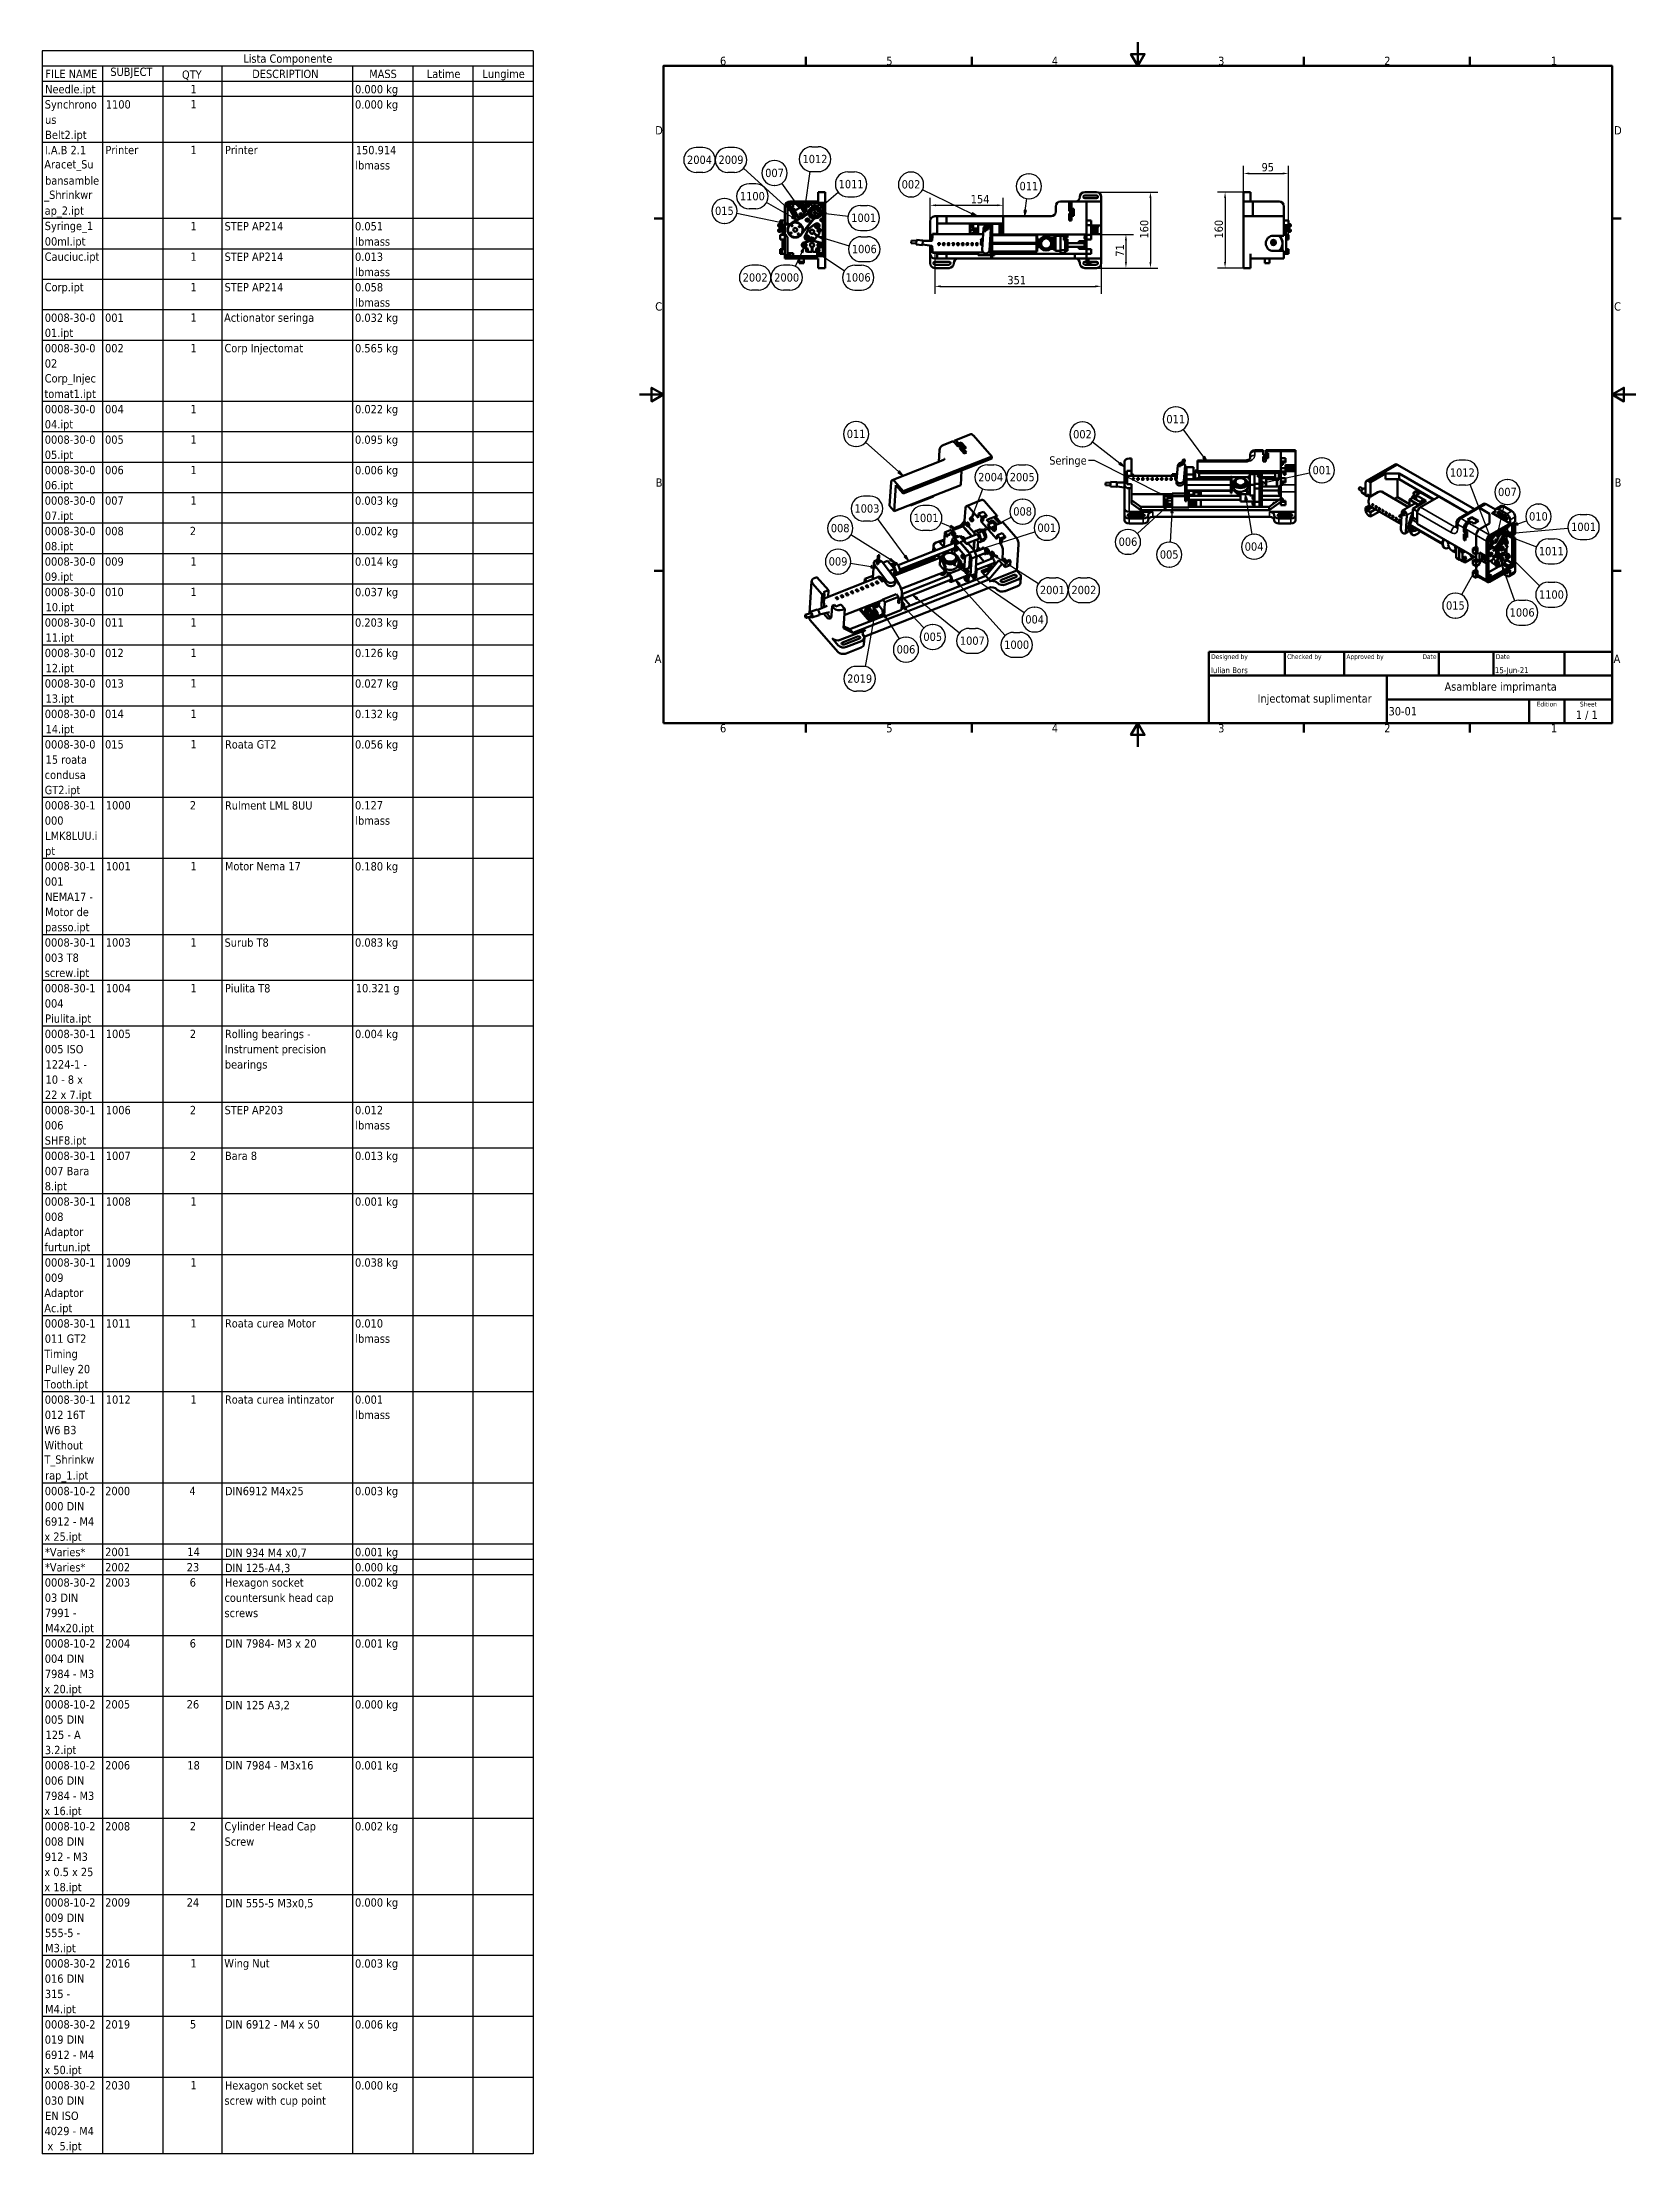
# Model space of a CAD drawing. Header units: millimetres. Extents: x -1259 to 2100, y -2965 to 1485.
import ezdxf
from ezdxf.enums import TextEntityAlignment as Align

# ---------------------------------------------------------------- set-up
doc = ezdxf.new("R2010")
doc.units = ezdxf.units.MM
doc.header["$LTSCALE"] = 5
for name, color, linetype, lineweight in [('Border (ISO)', 7, 'Continuous', 70), ('Dimension (ISO)', 7, 'Continuous', 25), ('Symbol (ISO)', 7, 'Continuous', 25), ('Title (ISO)', 7, 'Continuous', 50), ('Visible (ISO)', 7, 'Continuous', 50), ('Visible Narrow (ISO)', 7, 'Continuous', 35)]:
    doc.layers.add(name, color=color, linetype=linetype, lineweight=lineweight)
doc.styles.add('Note Text (ISO)', font='tahoma.ttf')
doc.styles.add('Text Style39', font='tahoma.ttf')
doc.styles.add('Text Style41', font='tahoma.ttf')
doc.dimstyles.new('Default (ISO)', dxfattribs={"dimscale": 5, "dimtxt": 3.5, "dimasz": 2.5, "dimexe": 3.175, "dimexo": 0, "dimgap": 0.762, "dimtad": 1, "dimrnd": 1e-08, "dimzin": 0, "dimtxsty": 'Note Text (ISO)', "dimcen": 0.09, "dimdle": 10, "dimclrd": 256, "dimclre": 256, "dimclrt": 256, "dimazin": 0, "dimtfac": 1.001486, "dimtmove": 0, "dimatfit": 3, "dimfxl": 1, "dimtolj": 1, "dimtzin": 0, "dimlwd": -1, "dimlwe": -1, "dimarcsym": 0})
doc.dimstyles.new('Default - Method 1b (ISO)$7', dxfattribs={"dimscale": 5, "dimtxt": 3.5, "dimasz": 2.5, "dimexe": 3.175, "dimexo": 0, "dimgap": 0.762, "dimtad": 1, "dimtoh": 1, "dimrnd": 1e-08, "dimtxsty": 'Note Text (ISO)', "dimcen": 0.09, "dimdle": 10, "dimclrd": 256, "dimclre": 256, "dimclrt": 256, "dimazin": 2, "dimtfac": 1, "dimtmove": 0, "dimatfit": 3, "dimfxl": 1, "dimtolj": 1, "dimlwd": -1, "dimlwe": -1, "dimarcsym": 0})

msp = doc.modelspace()

# ---------------------------------------------------------------- texts
at = {"layer": 'Symbol (ISO)', "insert": (942.4, 612.3), "char_height": 17.5, "width": 79.629, "attachment_point": 3, "style": 'Note Text (ISO)'}
msp.add_mtext('\\fTahoma|b0|i0;Seringe', dxfattribs=at)

# ---------------------------------------------------------------- blocks, each defined once
blk = doc.blocks.new('Borders Default Border')
at = {"layer": 'Border (ISO)'}
for p, q in [((70, 287), (70, 290.9)), ((140, 287), (140, 290.9)), ((280, 287), (280, 290.9)), ((350, 287), (350, 290.9)), ((10, 222.75), (6.1, 222.75)), ((410, 222.75), (413.9, 222.75)), ((10, 74.25), (6.1, 74.25)), ((410, 74.25), (413.9, 74.25)), ((70, 10), (70, 6.1)), ((140, 10), (140, 6.1)), ((280, 10), (280, 6.1)), ((350, 10), (350, 6.1))]:
    blk.add_line(p, q, dxfattribs=at)
at = {"layer": 'Border (ISO)', "flags": 128}
for points in [[(210, 297), (210, 287), (207.11, 292), (212.89, 292), (210, 287)], [(10, 10), (10, 287), (410, 287), (410, 10), (10, 10)], [(0, 148.5), (10, 148.5), (5, 151.39), (5, 145.61), (10, 148.5)], [(420, 148.5), (410, 148.5), (415, 151.39), (415, 145.61), (410, 148.5)], [(210, 0), (210, 10), (207.11, 5), (212.89, 5), (210, 10)]]:
    blk.add_lwpolyline(points, dxfattribs=at)
at = {"layer": 'Border (ISO)', "char_height": 3.5, "attachment_point": 7, "style": 'Note Text (ISO)'}
for s, insert in [('6', (33.88, 287.33)), ('5', (103.98, 287.33)), ('4', (173.78, 287.4)), ('3', (243.91, 287.33)), ('2', (313.94, 287.4)), ('1', (384.21, 287.4)), ('D', (6.57, 258.13)), ('D', (410.87, 258.13)), ('C', (6.56, 183.81)), ('C', (410.86, 183.81)), ('B', (6.78, 109.63)), ('B', (411.08, 109.63)), ('A', (6.36, 35.38)), ('A', (410.66, 35.38)), ('6', (33.88, 6.03)), ('5', (103.98, 6.03)), ('4', (173.78, 6.1)), ('3', (243.91, 6.03)), ('2', (313.94, 6.1)), ('1', (384.21, 6.1))]:
    blk.add_mtext(s, dxfattribs=dict(at, insert=insert))
blk = doc.blocks.new('Title Blocks I.A.B')
at = {"layer": 'Title (ISO)'}
for p, q in [((270.07, 130), (100.07, 130)), ((100.07, 130), (100.07, 100)), ((132.07, 120), (132.07, 130)), ((157.07, 120), (157.07, 130)), ((197.07, 120), (197.07, 130)), ((220.07, 120), (220.07, 130)), ((250.07, 120), (250.07, 130)), ((270.07, 100), (270.07, 130)), ((100.07, 120), (270.07, 120)), ((175.07, 120), (175.07, 100)), ((270.07, 110), (175.07, 110)), ((235.07, 100), (235.07, 110)), ((250.07, 100), (250.07, 110)), ((100.07, 100), (270.07, 100))]:
    blk.add_line(p, q, dxfattribs=at)
at = {"layer": 'Title (ISO)', "style": 'Text Style41'}
for s, p in [('Designed by', (101.07, 129)), ('Checked by', (133.07, 129)), ('Approved by', (158.07, 129)), ('Date', (221.07, 129))]:
    blk.add_text(s, height=2, dxfattribs=at).set_placement(p, align=Align.TOP_LEFT)
blk.add_text('Date', height=2, dxfattribs=at).set_placement((196.07, 129), align=Align.TOP_RIGHT)
for s, p in [('Edition', (242.57, 109)), ('Sheet', (260.07, 109))]:
    blk.add_text(s, height=2, dxfattribs=at).set_placement(p, align=Align.TOP_CENTER)
at = {"layer": 'Title (ISO)', "style": 'Note Text (ISO)'}
blk.add_text('1 / 1 ', height=3.5, dxfattribs=at).set_placement((260.07, 103.5), align=Align.MIDDLE_CENTER)
at = {"layer": 'Title (ISO)'}
for tag, p, height, style in [('AUTHOR_001', (100.92, 121.05), 2.5, 'Text Style39'), ('TITLE_001', (198.12, 113.66), 3.5, 'Note Text (ISO)'), ('CREATION_DATE_001', (220.69, 121.05), 2.5, 'Text Style39'), ('COMPANY_001', (102.23, 108.63), 3.5, 'Note Text (ISO)'), ('PART_NUMBER_001', (175.84, 103.25), 3.5, 'Note Text (ISO)')]:
    blk.add_attdef(tag, p, '', height=height, dxfattribs=dict(at, style=style))
at = {"layer": 'Title (ISO)', "style": 'Text Style39'}
for tag, p in [('CHECKED_BY', (133.07, 121)), ('ENG_APPROVED_BY', (158.07, 121))]:
    blk.add_attdef(tag, text='', height=2.5, dxfattribs=at).set_placement(p, align=Align.BOTTOM_LEFT)
blk.add_attdef('ENG_APPROVAL_DATE', text='', height=2.5, dxfattribs=at).set_placement((196.07, 121), align=Align.BOTTOM_RIGHT)
at = {"layer": 'Title (ISO)', "style": 'Note Text (ISO)'}
blk.add_attdef('REVISION_NUMBER', text='', height=3.5, dxfattribs=at).set_placement((242.57, 103.5), align=Align.MIDDLE_CENTER)
blk = doc.blocks.new('Lista Componente')
at = {"layer": 'Symbol (ISO)'}
for p, q in [((-44.9, 293.33), (-251.9, 293.33)), ((-251.9, 293.33), (-251.9, 286.91)), ((-44.9, 286.91), (-251.9, 286.91)), ((-251.9, 286.91), (-251.9, 280.49)), ((-226.5, 286.91), (-226.5, 280.49)), ((-201.1, 286.91), (-201.1, 280.49)), ((-176.1, 286.91), (-176.1, 280.49)), ((-121.1, 286.91), (-121.1, 280.49)), ((-95.7, 286.91), (-95.7, 280.49)), ((-70.3, 286.91), (-70.3, 280.49)), ((-44.9, 293.33), (-44.9, 286.91)), ((-44.9, 286.91), (-44.9, 280.49)), ((-44.9, 280.49), (-251.9, 280.49)), ((-251.9, 280.49), (-251.9, -593.07)), ((-226.5, 280.49), (-226.5, -593.07)), ((-201.1, 280.49), (-201.1, -593.07)), ((-176.1, 280.49), (-176.1, -593.07)), ((-121.1, 280.49), (-121.1, -593.07)), ((-95.7, 280.49), (-95.7, -593.07)), ((-70.3, 280.49), (-70.3, -593.07)), ((-44.9, 280.49), (-44.9, -593.07)), ((-44.9, 274.06), (-251.9, 274.06)), ((-44.9, 254.79), (-251.9, 254.79)), ((-44.9, 222.68), (-251.9, 222.68)), ((-44.9, 209.83), (-251.9, 209.83)), ((-44.9, 196.99), (-251.9, 196.99)), ((-44.9, 184.14), (-251.9, 184.14)), ((-44.9, 171.29), (-251.9, 171.29)), ((-44.9, 145.6), (-251.9, 145.6)), ((-44.9, 132.75), (-251.9, 132.75)), ((-44.9, 119.91), (-251.9, 119.91)), ((-44.9, 107.06), (-251.9, 107.06)), ((-44.9, 94.21), (-251.9, 94.21)), ((-44.9, 81.37), (-251.9, 81.37)), ((-44.9, 68.52), (-251.9, 68.52)), ((-44.9, 55.68), (-251.9, 55.68)), ((-44.9, 42.83), (-251.9, 42.83)), ((-44.9, 29.98), (-251.9, 29.98)), ((-44.9, 17.14), (-251.9, 17.14)), ((-44.9, 4.29), (-251.9, 4.29)), ((-44.9, -21.4), (-251.9, -21.4)), ((-44.9, -47.1), (-251.9, -47.1)), ((-44.9, -79.21), (-251.9, -79.21)), ((-44.9, -98.48), (-251.9, -98.48)), ((-44.9, -117.75), (-251.9, -117.75)), ((-44.9, -149.87), (-251.9, -149.87)), ((-44.9, -169.14), (-251.9, -169.14)), ((-44.9, -188.41), (-251.9, -188.41)), ((-44.9, -214.1), (-251.9, -214.1)), ((-44.9, -239.79), (-251.9, -239.79)), ((-44.9, -271.91), (-251.9, -271.91)), ((-44.9, -310.45), (-251.9, -310.45)), ((-44.9, -336.14), (-251.9, -336.14)), ((-44.9, -342.56), (-251.9, -342.56)), ((-44.9, -348.98), (-251.9, -348.98)), ((-44.9, -374.68), (-251.9, -374.68)), ((-44.9, -400.37), (-251.9, -400.37)), ((-44.9, -426.06), (-251.9, -426.06)), ((-44.9, -451.76), (-251.9, -451.76)), ((-44.9, -483.87), (-251.9, -483.87)), ((-44.9, -509.56), (-251.9, -509.56)), ((-44.9, -535.26), (-251.9, -535.26)), ((-44.9, -560.95), (-251.9, -560.95)), ((-44.9, -593.07), (-251.9, -593.07))]:
    blk.add_line(p, q, dxfattribs=at)
at = {"layer": 'Symbol (ISO)', "char_height": 3.5, "attachment_point": 7, "style": 'Note Text (ISO)'}
for s, insert in [('FILE NAME', (-250.56, 281.95)), ('SUBJECT', (-223.16, 281.84)), ('QTY', (-192.97, 280.99)), ('Lista Componente', (-167.12, 287.37)), ('DESCRIPTION', (-163.35, 281.84)), ('MASS', (-114.03, 281.85)), ('Latime', (-89.75, 281.86)), ('Lungime', (-66.3, 280.94)), ('Needle.ipt', (-250.65, 274.48)), ('1', (-189.39, 275.52)), ('0.000 kg', (-120.01, 274.45)), ('Synchrono', (-250.82, 268.06)), ('1100', (-225.08, 268.99)), ('1', (-189.39, 269.1)), ('0.000 kg', (-120.01, 268.03)), ('us ', (-250.7, 262.53)), ('Belt2.ipt', (-250.65, 255.21)), ('I.A.B 2.1 ', (-250.78, 249.8)), ('Printer', (-225.25, 249.76)), ('1', (-189.39, 249.83)), ('Printer', (-174.85, 249.76)), ('150.914 ', (-119.68, 249.72)), ('Aracet_Su', (-251.02, 242.67)), ('bansamble', (-250.68, 236.88)), ('lbmass', (-119.87, 243.3)), ('_Shrinkwr', (-251.04, 229.82)), ('ap_2.ipt', (-250.87, 223.14)), ('Syringe_1', (-250.82, 216.69)), ('00ml.ipt', (-250.81, 210.3)), ('1', (-189.39, 217.71)), ('STEP AP214', (-175.02, 217.62)), ('0.051 ', (-120.01, 217.61)), ('lbmass', (-119.87, 211.18)), ('Cauciuc.ipt', (-250.85, 203.87)), ('1', (-189.39, 204.86)), ('STEP AP214', (-175.02, 204.77)), ('0.013 ', (-120.01, 204.76)), ('lbmass', (-119.87, 198.34)), ('Corp.ipt', (-250.85, 191.03)), ('1', (-189.39, 192.02)), ('STEP AP214', (-175.02, 191.92)), ('0.058 ', (-120.01, 191.9)), ('lbmass', (-119.87, 185.49)), ('0008-30-0', (-250.81, 179.06)), ('001', (-225.41, 179.07)), ('1', (-189.39, 179.17)), ('Actionator seringa', (-175.22, 178.17)), ('0.032 kg', (-120.01, 178.11)), ('01.ipt', (-250.81, 171.75)), ('0008-30-0', (-250.81, 166.21)), ('002', (-225.41, 166.22)), ('1', (-189.39, 166.33)), ('Corp Injectomat', (-175.05, 165.31)), ('0.565 kg', (-120.01, 165.26)), ('02 ', (-250.81, 159.79)), ('Corp_Injec', (-250.85, 152.45)), ('tomat1.ipt', (-250.95, 146.05)), ('0008-30-0', (-250.81, 140.52)), ('004', (-225.41, 140.53)), ('1', (-189.39, 140.63)), ('0.022 kg', (-120.01, 139.57)), ('04.ipt', (-250.81, 133.21)), ('0008-30-0', (-250.81, 127.67)), ('05.ipt', (-250.81, 120.36)), ('005', (-225.41, 127.68)), ('1', (-189.39, 127.79)), ('0.095 kg', (-120.01, 126.72)), ('0008-30-0', (-250.81, 114.83)), ('006', (-225.41, 114.84)), ('1', (-189.39, 114.94)), ('0.006 kg', (-120.01, 113.88)), ('06.ipt', (-250.81, 107.52)), ('0008-30-0', (-250.81, 101.98)), ('07.ipt', (-250.81, 94.67)), ('007', (-225.41, 101.99)), ('1', (-189.39, 102.09)), ('0.003 kg', (-120.01, 101.03)), ('0008-30-0', (-250.81, 89.13)), ('008', (-225.41, 89.13)), ('2', (-189.66, 89.22)), ('0.002 kg', (-120.01, 88.18)), ('08.ipt', (-250.81, 81.82)), ('0008-30-0', (-250.81, 76.29)), ('09.ipt', (-250.81, 68.98)), ('009', (-225.41, 76.3)), ('1', (-189.39, 76.4)), ('0.014 kg', (-120.01, 75.34)), ('0008-30-0', (-250.81, 63.44)), ('010', (-225.41, 63.45)), ('1', (-189.39, 63.55)), ('0.037 kg', (-120.01, 62.49)), ('0008-30-0', (-250.81, 50.59)), ('10.ipt', (-250.48, 56.13)), ('011', (-225.41, 50.6)), ('1', (-189.39, 50.71)), ('0.203 kg', (-120.01, 49.64)), ('11.ipt', (-250.48, 43.28)), ('0008-30-0', (-250.81, 37.75)), ('012', (-225.41, 37.76)), ('1', (-189.39, 37.86)), ('0.126 kg', (-120.01, 36.8)), ('0008-30-0', (-250.81, 24.9)), ('12.ipt', (-250.48, 30.44)), ('013', (-225.41, 24.91)), ('1', (-189.39, 25.02)), ('0.027 kg', (-120.01, 23.95)), ('13.ipt', (-250.48, 17.59)), ('0008-30-0', (-250.81, 12.06)), ('14.ipt', (-250.48, 4.74)), ('014', (-225.41, 12.07)), ('1', (-189.39, 12.17)), ('0.132 kg', (-120.01, 11.1)), ('0008-30-0', (-250.81, -0.79)), ('015', (-225.41, -0.78)), ('1', (-189.39, -0.68)), ('Roata GT2', (-174.85, -0.78)), ('0.056 kg', (-120.01, -1.74)), ('15 roata ', (-250.48, -7.21)), ('condusa ', (-250.86, -13.63)), ('GT2.ipt', (-250.85, -20.95)), ('0008-30-1', (-250.81, -26.48)), ('1000', (-225.08, -26.47)), ('2', (-189.66, -26.4)), ('Rulment LML 8UU', (-174.85, -26.52)), ('0.127 ', (-120.01, -26.47)), ('000 ', (-250.81, -32.9)), ('lbmass', (-119.87, -32.9)), ('pt', (-250.68, -46.64)), ('LMK8LUU.i', (-250.65, -39.33)), ('0008-30-1', (-250.81, -52.18)), ('1001', (-225.08, -52.17)), ('1', (-189.39, -52.06)), ('Motor Nema 17', (-174.85, -52.14)), ('0.180 kg', (-120.01, -53.13)), ('001 ', (-250.81, -58.59)), ('NEMA17 - ', (-250.65, -64.94)), ('Motor de ', (-250.65, -71.44)), ('passo.ipt', (-250.68, -78.76)), ('0008-30-1', (-250.81, -84.29)), ('003 T8 ', (-250.81, -90.71)), ('1003', (-225.08, -84.28)), ('1', (-189.39, -84.18)), ('Surub T8', (-175.02, -84.33)), ('0.083 kg', (-120.01, -85.24)), ('screw.ipt', (-250.84, -98.03)), ('0008-30-1', (-250.81, -103.56)), ('004 ', (-250.81, -109.98)), ('1004', (-225.08, -103.55)), ('1', (-189.39, -103.45)), ('Piulita T8', (-174.85, -103.6)), ('10.321 g', (-119.68, -104.47)), ('Piulita.ipt', (-250.65, -117.3)), ('0008-30-1', (-250.81, -122.83)), ('1005', (-225.08, -122.82)), ('2', (-189.66, -122.75)), ('Rolling bearings - ', (-174.85, -123.78)), ('0.004 kg', (-120.01, -123.78)), ('005 ISO ', (-250.81, -129.25)), ('1224-1 - ', (-250.48, -135.6)), ('Instrument precision ', (-174.98, -130.18)), ('bearings', (-174.88, -136.63)), ('10 - 8 x ', (-250.48, -142.1)), ('22 x 7.ipt', (-250.75, -149.41)), ('1006', (-225.08, -154.94)), ('2', (-189.66, -154.86)), ('STEP AP203', (-175.02, -154.94)), ('0.012 ', (-120.01, -154.94)), ('0008-30-1', (-250.81, -154.95)), ('006 ', (-250.81, -161.36)), ('lbmass', (-119.87, -161.36)), ('SHF8.ipt', (-250.82, -168.68)), ('0008-30-1', (-250.81, -174.22)), ('007 Bara ', (-250.81, -180.63)), ('1007', (-225.08, -174.21)), ('2', (-189.66, -174.13)), ('Bara 8', (-174.85, -174.22)), ('0.013 kg', (-120.01, -175.17)), ('8.ipt', (-250.83, -187.95)), ('0008-30-1', (-250.81, -193.49)), ('1008', (-225.08, -193.49)), ('1', (-189.39, -193.37)), ('0.001 kg', (-120.01, -194.44)), ('Adaptor ', (-251.02, -207.22)), ('008 ', (-250.81, -199.91)), ('furtun.ipt', (-250.93, -213.64)), ('0008-30-1', (-250.81, -219.18)), ('009 ', (-250.81, -225.6)), ('1009', (-225.08, -219.17)), ('1', (-189.39, -219.06)), ('0.038 kg', (-120.01, -220.13)), ('Adaptor ', (-251.02, -232.91)), ('Ac.ipt', (-251.02, -239.34)), ('0008-30-1', (-250.81, -244.87)), ('011 GT2 ', (-250.81, -251.29)), ('1011', (-225.08, -244.86)), ('1', (-189.39, -244.76)), ('Roata curea Motor', (-174.85, -244.83)), ('0.010 ', (-120.01, -244.86)), ('lbmass', (-119.87, -251.28)), ('Timing ', (-251, -258.63)), ('Tooth.ipt', (-251, -271.45)), ('Pulley 20 ', (-250.65, -265.03)), ('0008-30-1', (-250.81, -276.99)), ('1012', (-225.08, -276.98)), ('1', (-189.39, -276.87)), ('Roata curea intinzator', (-174.85, -276.95)), ('0.001 ', (-120.01, -276.98)), ('012 16T ', (-250.81, -283.4)), ('lbmass', (-119.87, -283.4)), ('W6 B3 ', (-250.94, -289.83)), ('Without ', (-250.94, -296.25)), ('T_Shrinkw', (-251, -303.3)), ('rap_1.ipt', (-250.68, -309.99)), ('0008-10-2', (-250.81, -315.53)), ('000 DIN ', (-250.81, -321.94)), ('2000', (-225.35, -315.52)), ('4', (-189.82, -315.41)), ('DIN6912 M4x25', (-174.85, -315.52)), ('0.003 kg', (-120.01, -316.48)), ('6912 - M4 ', (-250.8, -328.37)), ('x 25.ipt', (-250.98, -335.68)), ('*Varies*', (-250.74, -341.25)), ('2001', (-225.35, -341.21)), ('14', (-190.7, -341.11)), ('DIN 934 M4 x0,7', (-174.85, -342.01)), ('0.001 kg', (-120.01, -342.17)), ('*Varies*', (-250.74, -347.67)), ('2002', (-225.35, -347.63)), ('23', (-190.97, -347.63)), ('DIN 125-A4,3', (-174.85, -348.43)), ('0.000 kg', (-120.01, -348.59)), ('0008-30-2', (-250.81, -354.07)), ('2003', (-225.35, -354.06)), ('6', (-189.72, -354.05)), ('Hexagon socket ', (-174.85, -355.02)), ('0.002 kg', (-120.01, -355.02)), ('03 DIN ', (-250.81, -360.48)), ('7991 - ', (-250.77, -366.9)), ('countersunk head cap ', (-175.06, -361.41)), ('screws', (-175.04, -366.93)), ('M4x20.ipt', (-250.65, -374.22)), ('0008-10-2', (-250.81, -379.76)), ('004 DIN ', (-250.81, -386.18)), ('2004', (-225.35, -379.75)), ('6', (-189.72, -379.75)), ('DIN 7984- M3 x 20', (-174.85, -379.76)), ('0.001 kg', (-120.01, -380.71)), ('7984 - M3 ', (-250.77, -392.6)), ('x 20.ipt', (-250.98, -399.92)), ('0008-10-2', (-250.81, -405.45)), ('005 DIN ', (-250.81, -411.87)), ('2005', (-225.35, -405.44)), ('26', (-190.97, -405.44)), ('DIN 125 A3,2', (-174.85, -406.24)), ('0.000 kg', (-120.01, -406.4)), ('125 - A ', (-250.48, -418.29)), ('3.2.ipt', (-250.78, -425.61)), ('0008-10-2', (-250.81, -431.14)), ('006 DIN ', (-250.81, -437.56)), ('2006', (-225.35, -431.13)), ('18', (-190.7, -431.14)), ('DIN 7984 - M3x16', (-174.85, -431.14)), ('0.001 kg', (-120.01, -432.09)), ('7984 - M3 ', (-250.77, -443.99)), ('x 16.ipt', (-250.98, -451.3)), ('0008-10-2', (-250.81, -456.84)), ('2008', (-225.35, -456.84)), ('2', (-189.66, -456.75)), ('Cylinder Head Cap ', (-175.05, -457.76)), ('0.002 kg', (-120.01, -457.79)), ('008 DIN ', (-250.81, -463.26)), ('Screw', (-175.02, -463.28)), ('912 - M3 ', (-250.84, -469.68)), ('x 0.5 x 25 ', (-250.98, -476.1)), ('x 18.ipt', (-250.98, -483.42)), ('0008-10-2', (-250.81, -488.95)), ('2009', (-225.35, -488.94)), ('24', (-190.97, -488.87)), ('DIN 555-5 M3x0,5', (-174.85, -489.74)), ('0.000 kg', (-120.01, -489.9)), ('009 DIN ', (-250.81, -495.37)), ('555-5 - ', (-250.71, -501.79)), ('M3.ipt', (-250.65, -509.11)), ('0008-30-2', (-250.81, -514.64)), ('2016', (-225.35, -514.64)), ('1', (-189.39, -514.53)), ('Wing Nut', (-175.14, -515.53)), ('0.003 kg', (-120.01, -515.6)), ('016 DIN ', (-250.81, -521.06)), ('315 - ', (-250.78, -527.49)), ('M4.ipt', (-250.65, -534.8)), ('0008-30-2', (-250.81, -540.34)), ('2019', (-225.35, -540.33)), ('5', (-189.62, -540.29)), ('DIN 6912 - M4 x 50', (-174.85, -540.33)), ('0.006 kg', (-120.01, -541.29)), ('019 DIN ', (-250.81, -546.75)), ('6912 - M4 ', (-250.8, -553.18)), ('x 50.ipt', (-250.98, -560.49)), ('0008-30-2', (-250.81, -566.03)), ('030 DIN ', (-250.81, -572.45)), ('2030', (-225.35, -566.02)), ('1', (-189.39, -565.92)), ('screw with cup point', (-175.04, -573.38)), ('Hexagon socket set ', (-174.85, -566.98)), ('0.000 kg', (-120.01, -566.98)), ('EN ISO ', (-250.65, -578.87)), ('4029 - M4 ', (-250.91, -585.29)), (' x  5.ipt', (-251, -592.61))]:
    blk.add_mtext(s, dxfattribs=dict(at, insert=insert))
blk = doc.blocks.new('Balloon1')
at = {"layer": 'Symbol (ISO)'}
for p, q in [((114.49, 242.27), (114.33, 242.27)), ((114.49, 231.77), (114.33, 231.77)), ((140.05, 224.7), (119.2, 234.75)), ((140.27, 225.15), (139.84, 224.25)), ((139.84, 224.25), (142.31, 223.62)), ((140.05, 224.7), (142.31, 223.62)), ((142.31, 223.62), (140.27, 225.15))]:
    blk.add_line(p, q, dxfattribs=at)
at = {"layer": 'Symbol (ISO)', "flags": 128}
blk.add_lwpolyline([(139.84, 224.25), (142.31, 223.62), (140.27, 225.15), (139.84, 224.25)], dxfattribs=at)
at = {"layer": 'Symbol (ISO)'}
for centre, start, end in [((114.33, 237.02), 90, 270), ((114.49, 237.02), 270, 90)]:
    blk.add_arc(centre, 5.25, start, end, dxfattribs=at)
blk.add_solid([(139.84, 224.25), (142.31, 223.62), (140.27, 225.15), (139.84, 224.25)], dxfattribs=at)
at = {"layer": 'Symbol (ISO)', "insert": (114.41, 237.06), "char_height": 3.5, "attachment_point": 5, "style": 'Note Text (ISO)'}
blk.add_mtext('002', dxfattribs=at)
blk = doc.blocks.new('Balloon2')
at = {"layer": 'Symbol (ISO)'}
for p, q in [((164.03, 241.54), (164.19, 241.54)), ((162.1, 226.16), (162.24, 223.62)), ((163.09, 226.02), (162.1, 226.16)), ((162.59, 226.09), (162.24, 223.62)), ((162.24, 223.62), (163.09, 226.02)), ((162.59, 226.09), (163.3, 231.11)), ((164.03, 231.04), (164.19, 231.04))]:
    blk.add_line(p, q, dxfattribs=at)
at = {"layer": 'Symbol (ISO)', "flags": 128}
blk.add_lwpolyline([(162.1, 226.16), (162.24, 223.62), (163.09, 226.02), (162.1, 226.16)], dxfattribs=at)
at = {"layer": 'Symbol (ISO)'}
for centre, start, end in [((164.03, 236.29), 90, 270), ((164.19, 236.29), 270, 90)]:
    blk.add_arc(centre, 5.25, start, end, dxfattribs=at)
blk.add_solid([(162.1, 226.16), (162.24, 223.62), (163.09, 226.02), (162.1, 226.16)], dxfattribs=at)
at = {"layer": 'Symbol (ISO)', "insert": (164.11, 236.33), "char_height": 3.5, "attachment_point": 5, "style": 'Note Text (ISO)'}
blk.add_mtext('011', dxfattribs=at)
blk = doc.blocks.new('*D9')
at = {"layer": 'Defpoints', "color": 0, "transparency": 16777216}
for p in [(622.2, 1039.1), (973.2, 1039.1), (973.2, 970.5)]:
    blk.add_point(p, dxfattribs=at)
at = {"layer": 'Dimension (ISO)', "transparency": 16777216}
for p, q in [((622.2, 1039.1), (622.2, 954.6)), ((973.2, 1039.1), (973.2, 954.6)), ((634.7, 970.5), (960.7, 970.5))]:
    blk.add_line(p, q, dxfattribs=at)
for points in [[(634.7, 972.6), (634.7, 968.4), (622.2, 970.5)], [(960.7, 972.6), (960.7, 968.4), (973.2, 970.5)]]:
    blk.add_solid(points, dxfattribs=at)
at = {"layer": 'Dimension (ISO)', "transparency": 16777216, "insert": (775.2, 992.5), "char_height": 17.5, "attachment_point": 1, "style": 'Note Text (ISO)'}
blk.add_mtext('\\A1;351', dxfattribs=at)
blk = doc.blocks.new('*D10')
at = {"layer": 'Defpoints', "color": 0, "transparency": 16777216}
for p in [(963.2, 1169.1), (963.2, 1009.1), (1076.8, 1009.1)]:
    blk.add_point(p, dxfattribs=at)
at = {"layer": 'Dimension (ISO)', "transparency": 16777216}
for p, q in [((963.2, 1169.1), (1092.7, 1169.1)), ((1076.8, 1156.6), (1076.8, 1021.6)), ((963.2, 1009.1), (1092.7, 1009.1))]:
    blk.add_line(p, q, dxfattribs=at)
for points in [[(1074.7, 1156.6), (1078.9, 1156.6), (1076.8, 1169.1)], [(1074.7, 1021.6), (1078.9, 1021.6), (1076.8, 1009.1)]]:
    blk.add_solid(points, dxfattribs=at)
at = {"layer": 'Dimension (ISO)', "transparency": 16777216, "insert": (1054.8, 1071.2), "char_height": 17.5, "attachment_point": 1, "rotation": 90, "style": 'Note Text (ISO)'}
blk.add_mtext('\\A1;160', dxfattribs=at)
blk = doc.blocks.new('*D11')
at = {"layer": 'Defpoints', "color": 0, "transparency": 16777216}
for p in [(766.2, 1141.3), (612.2, 1108.1), (766.2, 1108.1)]:
    blk.add_point(p, dxfattribs=at)
at = {"layer": 'Dimension (ISO)', "transparency": 16777216}
for p, q in [((612.2, 1108.1), (612.2, 1157.2)), ((766.2, 1108.1), (766.2, 1157.2)), ((624.7, 1141.3), (753.7, 1141.3))]:
    blk.add_line(p, q, dxfattribs=at)
for points in [[(624.7, 1143.4), (624.7, 1139.3), (612.2, 1141.3)], [(753.7, 1143.4), (753.7, 1139.3), (766.2, 1141.3)]]:
    blk.add_solid(points, dxfattribs=at)
at = {"layer": 'Dimension (ISO)', "transparency": 16777216, "insert": (698, 1163.1), "char_height": 17.5, "attachment_point": 1, "style": 'Note Text (ISO)'}
blk.add_mtext('\\A1;154', dxfattribs=at)
blk = doc.blocks.new('*D12')
at = {"layer": 'Defpoints', "color": 0, "transparency": 16777216}
for p in [(942.2, 1080.1), (963.2, 1009.1), (1025.2, 1009.1)]:
    blk.add_point(p, dxfattribs=at)
at = {"layer": 'Dimension (ISO)', "transparency": 16777216}
for p, q in [((942.2, 1080.1), (1041, 1080.1)), ((1025.2, 1067.6), (1025.2, 1021.6)), ((963.2, 1009.1), (1041, 1009.1))]:
    blk.add_line(p, q, dxfattribs=at)
for points in [[(1023.1, 1067.6), (1027.3, 1067.6), (1025.2, 1080.1)], [(1023.1, 1021.6), (1027.3, 1021.6), (1025.2, 1009.1)]]:
    blk.add_solid(points, dxfattribs=at)
at = {"layer": 'Dimension (ISO)', "transparency": 16777216, "insert": (1003.8, 1033), "char_height": 17.5, "attachment_point": 1, "rotation": 90, "style": 'Note Text (ISO)'}
blk.add_mtext('\\A1;71', dxfattribs=at)
blk = doc.blocks.new('*D13')
at = {"layer": 'Defpoints', "color": 0, "transparency": 16777216}
for p in [(1368, 1208.4), (1273, 1108.1), (1368, 1079.1)]:
    blk.add_point(p, dxfattribs=at)
at = {"layer": 'Dimension (ISO)', "transparency": 16777216}
for p, q in [((1273, 1108.1), (1273, 1224.3)), ((1285.5, 1208.4), (1355.5, 1208.4)), ((1368, 1079.1), (1368, 1224.3))]:
    blk.add_line(p, q, dxfattribs=at)
for points in [[(1285.5, 1210.5), (1285.5, 1206.3), (1273, 1208.4)], [(1355.5, 1210.5), (1355.5, 1206.3), (1368, 1208.4)]]:
    blk.add_solid(points, dxfattribs=at)
at = {"layer": 'Dimension (ISO)', "transparency": 16777216, "insert": (1311, 1230.4), "char_height": 17.5, "attachment_point": 1, "style": 'Note Text (ISO)'}
blk.add_mtext('\\A1;95', dxfattribs=at)
blk = doc.blocks.new('*D14')
at = {"layer": 'Defpoints', "color": 0, "transparency": 16777216}
for p in [(1273, 1169.1), (1234.2, 1009.1), (1273, 1009.1)]:
    blk.add_point(p, dxfattribs=at)
at = {"layer": 'Dimension (ISO)', "transparency": 16777216}
for p, q in [((1273, 1169.1), (1218.3, 1169.1)), ((1234.2, 1156.6), (1234.2, 1021.6)), ((1273, 1009.1), (1218.3, 1009.1))]:
    blk.add_line(p, q, dxfattribs=at)
for points in [[(1232.1, 1156.6), (1236.2, 1156.6), (1234.2, 1169.1)], [(1232.1, 1021.6), (1236.2, 1021.6), (1234.2, 1009.1)]]:
    blk.add_solid(points, dxfattribs=at)
at = {"layer": 'Dimension (ISO)', "transparency": 16777216, "insert": (1212.1, 1071.2), "char_height": 17.5, "attachment_point": 1, "rotation": 90, "style": 'Note Text (ISO)'}
blk.add_mtext('\\A1;160', dxfattribs=at)
blk = doc.blocks.new('Balloon3')
at = {"layer": 'Symbol (ISO)'}
for p, q in [((186.78, 136.94), (186.62, 136.94)), ((186.78, 126.44), (186.62, 126.44)), ((202.4, 119.49), (190.9, 128.47)), ((202.7, 119.88), (202.09, 119.1)), ((202.09, 119.1), (204.37, 117.95)), ((202.4, 119.49), (204.37, 117.95)), ((204.37, 117.95), (202.7, 119.88))]:
    blk.add_line(p, q, dxfattribs=at)
at = {"layer": 'Symbol (ISO)', "flags": 128}
blk.add_lwpolyline([(202.09, 119.1), (204.37, 117.95), (202.7, 119.88), (202.09, 119.1)], dxfattribs=at)
at = {"layer": 'Symbol (ISO)'}
for centre, start, end in [((186.62, 131.69), 90, 270), ((186.78, 131.69), 270, 90)]:
    blk.add_arc(centre, 5.25, start, end, dxfattribs=at)
blk.add_solid([(202.09, 119.1), (204.37, 117.95), (202.7, 119.88), (202.09, 119.1)], dxfattribs=at)
at = {"layer": 'Symbol (ISO)', "insert": (186.7, 131.73), "char_height": 3.5, "attachment_point": 5, "style": 'Note Text (ISO)'}
blk.add_mtext('002', dxfattribs=at)
blk = doc.blocks.new('Balloon4')
at = {"layer": 'Symbol (ISO)'}
for p, q in [((226.11, 143.31), (225.95, 143.31)), ((237.92, 122.14), (229.23, 133.85)), ((226.11, 132.81), (225.95, 132.81)), ((238.33, 122.44), (237.52, 121.84)), ((237.52, 121.84), (239.41, 120.14)), ((237.92, 122.14), (239.41, 120.14)), ((239.41, 120.14), (238.33, 122.44))]:
    blk.add_line(p, q, dxfattribs=at)
at = {"layer": 'Symbol (ISO)', "flags": 128}
blk.add_lwpolyline([(237.52, 121.84), (239.41, 120.14), (238.33, 122.44), (237.52, 121.84)], dxfattribs=at)
at = {"layer": 'Symbol (ISO)'}
for centre, start, end in [((225.95, 138.06), 90, 270), ((226.11, 138.06), 270, 90)]:
    blk.add_arc(centre, 5.25, start, end, dxfattribs=at)
blk.add_solid([(237.52, 121.84), (239.41, 120.14), (238.33, 122.44), (237.52, 121.84)], dxfattribs=at)
at = {"layer": 'Symbol (ISO)', "insert": (226.03, 138.09), "char_height": 3.5, "attachment_point": 5, "style": 'Note Text (ISO)'}
blk.add_mtext('011', dxfattribs=at)
blk = doc.blocks.new('Balloon5')
at = {"layer": 'Symbol (ISO)'}
for p, q in [((255.32, 106.53), (255.23, 103.98)), ((255.23, 103.98), (256.22, 104.15)), ((255.73, 104.06), (255.32, 106.53)), ((256.22, 104.15), (255.32, 106.53)), ((255.73, 104.06), (258.13, 89.52)), ((258.98, 89.6), (259.14, 89.6)), ((258.98, 79.1), (259.14, 79.1))]:
    blk.add_line(p, q, dxfattribs=at)
at = {"layer": 'Symbol (ISO)', "flags": 128}
blk.add_lwpolyline([(256.22, 104.15), (255.32, 106.53), (255.23, 103.98), (256.22, 104.15)], dxfattribs=at)
at = {"layer": 'Symbol (ISO)'}
for centre, start, end in [((258.98, 84.35), 90, 270), ((259.14, 84.35), 270, 90)]:
    blk.add_arc(centre, 5.25, start, end, dxfattribs=at)
blk.add_solid([(256.22, 104.15), (255.32, 106.53), (255.23, 103.98), (256.22, 104.15)], dxfattribs=at)
at = {"layer": 'Symbol (ISO)', "insert": (259.06, 84.39), "char_height": 3.5, "attachment_point": 5, "style": 'Note Text (ISO)'}
blk.add_mtext('004', dxfattribs=at)
blk = doc.blocks.new('Balloon6')
at = {"layer": 'Symbol (ISO)'}
for p, q in [((287.58, 121.84), (287.74, 121.84)), ((263.29, 111.89), (260.95, 110.87)), ((263.4, 111.4), (260.95, 110.87)), ((260.95, 110.87), (263.5, 110.91)), ((263.5, 110.91), (263.29, 111.89)), ((263.4, 111.4), (282.46, 115.49)), ((287.58, 111.34), (287.74, 111.34))]:
    blk.add_line(p, q, dxfattribs=at)
at = {"layer": 'Symbol (ISO)', "flags": 128}
blk.add_lwpolyline([(263.29, 111.89), (260.95, 110.87), (263.5, 110.91), (263.29, 111.89)], dxfattribs=at)
at = {"layer": 'Symbol (ISO)'}
for centre, start, end in [((287.58, 116.59), 90, 270), ((287.74, 116.59), 270, 90)]:
    blk.add_arc(centre, 5.25, start, end, dxfattribs=at)
blk.add_solid([(263.29, 111.89), (260.95, 110.87), (263.5, 110.91), (263.29, 111.89)], dxfattribs=at)
at = {"layer": 'Symbol (ISO)', "insert": (287.66, 116.62), "char_height": 3.5, "attachment_point": 5, "style": 'Note Text (ISO)'}
blk.add_mtext('001', dxfattribs=at)
blk = doc.blocks.new('Balloon7')
at = {"layer": 'Symbol (ISO)'}
for p, q in [((224.43, 98.68), (223.67, 86.22)), ((224.58, 101.18), (223.93, 98.71)), ((223.93, 98.71), (224.93, 98.65)), ((224.43, 98.68), (224.58, 101.18)), ((224.93, 98.65), (224.58, 101.18)), ((223.35, 86.25), (223.19, 86.25)), ((223.35, 75.75), (223.19, 75.75))]:
    blk.add_line(p, q, dxfattribs=at)
at = {"layer": 'Symbol (ISO)', "flags": 128}
blk.add_lwpolyline([(224.93, 98.65), (224.58, 101.18), (223.93, 98.71), (224.93, 98.65)], dxfattribs=at)
at = {"layer": 'Symbol (ISO)'}
for centre, start, end in [((223.19, 81), 90, 270), ((223.35, 81), 270, 90)]:
    blk.add_arc(centre, 5.25, start, end, dxfattribs=at)
blk.add_solid([(224.93, 98.65), (224.58, 101.18), (223.93, 98.71), (224.93, 98.65)], dxfattribs=at)
at = {"layer": 'Symbol (ISO)', "insert": (223.27, 81.03), "char_height": 3.5, "attachment_point": 5, "style": 'Note Text (ISO)'}
blk.add_mtext('005', dxfattribs=at)
blk = doc.blocks.new('Balloon8')
at = {"layer": 'Symbol (ISO)'}
for p, q in [((221.28, 100.34), (209.84, 89.92)), ((223.13, 102.03), (220.95, 100.71)), ((220.95, 100.71), (221.62, 99.97)), ((221.28, 100.34), (223.13, 102.03)), ((221.62, 99.97), (223.13, 102.03)), ((205.97, 91.64), (205.81, 91.64)), ((205.97, 81.14), (205.81, 81.14))]:
    blk.add_line(p, q, dxfattribs=at)
at = {"layer": 'Symbol (ISO)', "flags": 128}
blk.add_lwpolyline([(221.62, 99.97), (223.13, 102.03), (220.95, 100.71), (221.62, 99.97)], dxfattribs=at)
at = {"layer": 'Symbol (ISO)'}
for centre, start, end in [((205.81, 86.39), 90, 270), ((205.97, 86.39), 270, 90)]:
    blk.add_arc(centre, 5.25, start, end, dxfattribs=at)
blk.add_solid([(221.62, 99.97), (223.13, 102.03), (220.95, 100.71), (221.62, 99.97)], dxfattribs=at)
at = {"layer": 'Symbol (ISO)', "insert": (205.89, 86.43), "char_height": 3.5, "attachment_point": 5, "style": 'Note Text (ISO)'}
blk.add_mtext('006', dxfattribs=at)
blk = doc.blocks.new('Balloon9')
at = {"layer": 'Symbol (ISO)'}
for p, q in [((378.87, 102.33), (379.03, 102.33)), ((370.05, 94.46), (367.86, 93.15)), ((370.21, 93.99), (367.86, 93.15)), ((367.86, 93.15), (370.38, 93.52)), ((370.38, 93.52), (370.05, 94.46)), ((370.21, 93.99), (373.93, 95.31)), ((378.87, 91.83), (379.03, 91.83))]:
    blk.add_line(p, q, dxfattribs=at)
at = {"layer": 'Symbol (ISO)', "flags": 128}
blk.add_lwpolyline([(370.05, 94.46), (367.86, 93.15), (370.38, 93.52), (370.05, 94.46)], dxfattribs=at)
at = {"layer": 'Symbol (ISO)'}
for centre, start, end in [((378.87, 97.08), 90, 270), ((379.03, 97.08), 270, 90)]:
    blk.add_arc(centre, 5.25, start, end, dxfattribs=at)
blk.add_solid([(370.05, 94.46), (367.86, 93.15), (370.38, 93.52), (370.05, 94.46)], dxfattribs=at)
at = {"layer": 'Symbol (ISO)', "insert": (378.95, 97.11), "char_height": 3.5, "attachment_point": 5, "style": 'Note Text (ISO)'}
blk.add_mtext('010', dxfattribs=at)
blk = doc.blocks.new('Balloon10')
at = {"layer": 'Symbol (ISO)'}
for p, q in [((363.69, 89.8), (365.84, 88.44)), ((365.33, 89.17), (363.69, 89.8)), ((365.3, 89.52), (363.69, 89.8)), ((365.84, 88.44), (366.03, 88.91)), ((366.02, 88.9), (366.01, 88.91)), ((366.02, 88.9), (378.1, 84.27)), ((383, 87.65), (385.78, 87.65)), ((383, 77.15), (385.78, 77.15))]:
    blk.add_line(p, q, dxfattribs=at)
at = {"layer": 'Symbol (ISO)', "flags": 128}
blk.add_lwpolyline([(366.2, 89.37), (363.69, 89.8), (365.84, 88.44), (366.2, 89.37)], dxfattribs=at)
at = {"layer": 'Symbol (ISO)'}
for centre, start, end in [((383, 82.4), 90, 270), ((385.78, 82.4), 270, 90)]:
    blk.add_arc(centre, 5.25, start, end, dxfattribs=at)
blk.add_solid([(366.2, 89.37), (363.69, 89.8), (365.84, 88.44), (366.2, 89.37)], dxfattribs=at)
at = {"layer": 'Symbol (ISO)', "insert": (384.39, 82.43), "char_height": 3.5, "attachment_point": 5, "style": 'Note Text (ISO)'}
blk.add_mtext('1011', dxfattribs=at)
blk = doc.blocks.new('Balloon11')
at = {"layer": 'Symbol (ISO)'}
for p, q in [((396.6, 97.91), (399.38, 97.91)), ((367.62, 90.56), (365.85, 90.04)), ((367.66, 90.06), (366.15, 89.93)), ((366.23, 89.73), (367.71, 89.57)), ((367.71, 89.57), (367.62, 90.56)), ((367.66, 90.06), (391.39, 92.19)), ((396.6, 87.41), (399.38, 87.41))]:
    blk.add_line(p, q, dxfattribs=at)
at = {"layer": 'Symbol (ISO)', "flags": 128}
blk.add_lwpolyline([(367.62, 90.56), (365.17, 89.84), (367.71, 89.57), (367.62, 90.56)], dxfattribs=at)
at = {"layer": 'Symbol (ISO)'}
for centre, start, end in [((396.6, 92.66), 90, 270), ((399.38, 92.66), 270, 90)]:
    blk.add_arc(centre, 5.25, start, end, dxfattribs=at)
blk.add_solid([(367.62, 90.56), (365.17, 89.84), (367.71, 89.57), (367.62, 90.56)], dxfattribs=at)
at = {"layer": 'Symbol (ISO)', "insert": (397.99, 92.7), "char_height": 3.5, "attachment_point": 5, "style": 'Note Text (ISO)'}
blk.add_mtext('1001', dxfattribs=at)
blk = doc.blocks.new('Balloon12')
at = {"layer": 'Symbol (ISO)'}
for p, q in [((363.79, 83.49), (362.03, 85.27)), ((364.15, 83.84), (362.03, 85.27)), ((362.03, 85.27), (363.44, 83.14)), ((363.44, 83.14), (364.15, 83.84)), ((363.79, 83.49), (379.36, 67.84)), ((383.05, 69.38), (385.83, 69.38)), ((383.05, 58.88), (385.83, 58.88))]:
    blk.add_line(p, q, dxfattribs=at)
at = {"layer": 'Symbol (ISO)', "flags": 128}
blk.add_lwpolyline([(364.15, 83.84), (362.03, 85.27), (363.44, 83.14), (364.15, 83.84)], dxfattribs=at)
at = {"layer": 'Symbol (ISO)'}
for centre, start, end in [((383.05, 64.13), 90, 270), ((385.83, 64.13), 270, 90)]:
    blk.add_arc(centre, 5.25, start, end, dxfattribs=at)
blk.add_solid([(364.15, 83.84), (362.03, 85.27), (363.44, 83.14), (364.15, 83.84)], dxfattribs=at)
at = {"layer": 'Symbol (ISO)', "insert": (384.44, 64.16), "char_height": 3.5, "attachment_point": 5, "style": 'Note Text (ISO)'}
blk.add_mtext('1100', dxfattribs=at)
blk = doc.blocks.new('Balloon13')
at = {"layer": 'Symbol (ISO)'}
for p, q in [((364.36, 74.25), (363.51, 76.6)), ((364.83, 74.42), (363.51, 76.6)), ((363.51, 76.6), (363.89, 74.08)), ((363.89, 74.08), (364.83, 74.42)), ((364.36, 74.25), (368.92, 61.51)), ((370.7, 61.82), (373.48, 61.82)), ((370.7, 51.32), (373.48, 51.32))]:
    blk.add_line(p, q, dxfattribs=at)
at = {"layer": 'Symbol (ISO)', "flags": 128}
blk.add_lwpolyline([(364.83, 74.42), (363.51, 76.6), (363.89, 74.08), (364.83, 74.42)], dxfattribs=at)
at = {"layer": 'Symbol (ISO)'}
for centre, start, end in [((370.7, 56.57), 90, 270), ((373.48, 56.57), 270, 90)]:
    blk.add_arc(centre, 5.25, start, end, dxfattribs=at)
blk.add_solid([(364.83, 74.42), (363.51, 76.6), (363.89, 74.08), (364.83, 74.42)], dxfattribs=at)
at = {"layer": 'Symbol (ISO)', "insert": (372.09, 56.61), "char_height": 3.5, "attachment_point": 5, "style": 'Note Text (ISO)'}
blk.add_mtext('1006', dxfattribs=at)
blk = doc.blocks.new('Balloon14')
at = {"layer": 'Symbol (ISO)'}
for p, q in [((354.07, 77.65), (346.55, 64.1)), ((355.29, 79.83), (353.64, 77.89)), ((353.64, 77.89), (354.51, 77.4)), ((354.07, 77.65), (355.29, 79.83)), ((354.51, 77.4), (355.29, 79.83)), ((344.01, 64.76), (343.85, 64.76)), ((344.01, 54.26), (343.85, 54.26))]:
    blk.add_line(p, q, dxfattribs=at)
at = {"layer": 'Symbol (ISO)', "flags": 128}
blk.add_lwpolyline([(354.51, 77.4), (355.29, 79.83), (353.64, 77.89), (354.51, 77.4)], dxfattribs=at)
at = {"layer": 'Symbol (ISO)'}
for centre, start, end in [((343.85, 59.51), 90, 270), ((344.01, 59.51), 270, 90)]:
    blk.add_arc(centre, 5.25, start, end, dxfattribs=at)
blk.add_solid([(354.51, 77.4), (355.29, 79.83), (353.64, 77.89), (354.51, 77.4)], dxfattribs=at)
at = {"layer": 'Symbol (ISO)', "insert": (343.93, 59.55), "char_height": 3.5, "attachment_point": 5, "style": 'Note Text (ISO)'}
blk.add_mtext('015', dxfattribs=at)
blk = doc.blocks.new('Balloon15')
at = {"layer": 'Symbol (ISO)'}
for p, q in [((48.93, 237.3), (46.14, 237.3)), ((48.93, 226.8), (46.14, 226.8)), ((64.33, 223.32), (53.49, 229.46)), ((64.58, 223.76), (64.08, 222.89)), ((64.08, 222.89), (66.51, 222.09)), ((64.33, 223.32), (66.51, 222.09)), ((66.51, 222.09), (64.58, 223.76))]:
    blk.add_line(p, q, dxfattribs=at)
at = {"layer": 'Symbol (ISO)', "flags": 128}
blk.add_lwpolyline([(64.08, 222.89), (66.51, 222.09), (64.58, 223.76), (64.08, 222.89)], dxfattribs=at)
at = {"layer": 'Symbol (ISO)'}
for centre, start, end in [((46.14, 232.05), 90, 270), ((48.93, 232.05), 270, 90)]:
    blk.add_arc(centre, 5.25, start, end, dxfattribs=at)
blk.add_solid([(64.08, 222.89), (66.51, 222.09), (64.58, 223.76), (64.08, 222.89)], dxfattribs=at)
at = {"layer": 'Symbol (ISO)', "insert": (47.53, 232.09), "char_height": 3.5, "attachment_point": 5, "style": 'Note Text (ISO)'}
blk.add_mtext('1100', dxfattribs=at)
blk = doc.blocks.new('Balloon16')
at = {"layer": 'Symbol (ISO)'}
for p, q in [((35.81, 231.12), (35.65, 231.12)), ((61.88, 220.5), (40.94, 224.82)), ((35.81, 220.62), (35.65, 220.62)), ((61.98, 220.99), (61.77, 220.01)), ((61.77, 220.01), (64.32, 220)), ((61.88, 220.5), (64.32, 220)), ((64.32, 220), (61.98, 220.99))]:
    blk.add_line(p, q, dxfattribs=at)
at = {"layer": 'Symbol (ISO)', "flags": 128}
blk.add_lwpolyline([(61.77, 220.01), (64.32, 220), (61.98, 220.99), (61.77, 220.01)], dxfattribs=at)
at = {"layer": 'Symbol (ISO)'}
for centre, start, end in [((35.65, 225.87), 90, 270), ((35.81, 225.87), 270, 90)]:
    blk.add_arc(centre, 5.25, start, end, dxfattribs=at)
blk.add_solid([(61.77, 220.01), (64.32, 220), (61.98, 220.99), (61.77, 220.01)], dxfattribs=at)
at = {"layer": 'Symbol (ISO)', "insert": (35.73, 225.91), "char_height": 3.5, "attachment_point": 5, "style": 'Note Text (ISO)'}
blk.add_mtext('015', dxfattribs=at)
blk = doc.blocks.new('Balloon17')
at = {"layer": 'Symbol (ISO)'}
for p, q in [((87.76, 242.38), (90.55, 242.38)), ((76.82, 227.84), (83.76, 233.73)), ((87.76, 231.88), (90.55, 231.88)), ((76.5, 228.22), (74.92, 226.22)), ((76.82, 227.84), (74.92, 226.22)), ((74.92, 226.22), (77.14, 227.46)), ((77.14, 227.46), (76.5, 228.22))]:
    blk.add_line(p, q, dxfattribs=at)
at = {"layer": 'Symbol (ISO)', "flags": 128}
blk.add_lwpolyline([(76.5, 228.22), (74.92, 226.22), (77.14, 227.46), (76.5, 228.22)], dxfattribs=at)
at = {"layer": 'Symbol (ISO)'}
for centre, start, end in [((87.76, 237.13), 90, 270), ((90.55, 237.13), 270, 90)]:
    blk.add_arc(centre, 5.25, start, end, dxfattribs=at)
blk.add_solid([(76.5, 228.22), (74.92, 226.22), (77.14, 227.46), (76.5, 228.22)], dxfattribs=at)
at = {"layer": 'Symbol (ISO)', "insert": (89.16, 237.17), "char_height": 3.5, "attachment_point": 5, "style": 'Note Text (ISO)'}
blk.add_mtext('1011', dxfattribs=at)
blk = doc.blocks.new('Balloon18')
at = {"layer": 'Symbol (ISO)'}
for p, q in [((78.63, 225.31), (76.08, 225.13)), ((78.56, 224.82), (76.08, 225.13)), ((76.08, 225.13), (78.5, 224.32)), ((78.5, 224.32), (78.63, 225.31)), ((78.56, 224.82), (87.89, 223.62)), ((93.09, 228.2), (95.87, 228.2)), ((93.09, 217.7), (95.87, 217.7))]:
    blk.add_line(p, q, dxfattribs=at)
at = {"layer": 'Symbol (ISO)', "flags": 128}
blk.add_lwpolyline([(78.63, 225.31), (76.08, 225.13), (78.5, 224.32), (78.63, 225.31)], dxfattribs=at)
at = {"layer": 'Symbol (ISO)'}
for centre, start, end in [((93.09, 222.95), 90, 270), ((95.87, 222.95), 270, 90)]:
    blk.add_arc(centre, 5.25, start, end, dxfattribs=at)
blk.add_solid([(78.63, 225.31), (76.08, 225.13), (78.5, 224.32), (78.63, 225.31)], dxfattribs=at)
at = {"layer": 'Symbol (ISO)', "insert": (94.48, 222.99), "char_height": 3.5, "attachment_point": 5, "style": 'Note Text (ISO)'}
blk.add_mtext('1001', dxfattribs=at)
blk = doc.blocks.new('Balloon19')
at = {"layer": 'Symbol (ISO)'}
for p, q in [((77.17, 214.51), (74.77, 215.21)), ((77.31, 214.99), (74.77, 215.21)), ((74.77, 215.21), (77.03, 214.03)), ((77.03, 214.03), (77.31, 214.99)), ((77.17, 214.51), (88.3, 211.24)), ((93.32, 215.01), (96.11, 215.01)), ((93.32, 204.51), (96.11, 204.51))]:
    blk.add_line(p, q, dxfattribs=at)
at = {"layer": 'Symbol (ISO)', "flags": 128}
blk.add_lwpolyline([(77.31, 214.99), (74.77, 215.21), (77.03, 214.03), (77.31, 214.99)], dxfattribs=at)
at = {"layer": 'Symbol (ISO)'}
for centre, start, end in [((93.32, 209.76), 90, 270), ((96.11, 209.76), 270, 90)]:
    blk.add_arc(centre, 5.25, start, end, dxfattribs=at)
blk.add_solid([(77.31, 214.99), (74.77, 215.21), (77.03, 214.03), (77.31, 214.99)], dxfattribs=at)
at = {"layer": 'Symbol (ISO)', "insert": (94.72, 209.8), "char_height": 3.5, "attachment_point": 5, "style": 'Note Text (ISO)'}
blk.add_mtext('1006', dxfattribs=at)
blk = doc.blocks.new('Balloon20')
at = {"layer": 'Symbol (ISO)'}
for p, q in [((76.49, 207.24), (74.4, 208.62)), ((76.76, 207.65), (74.4, 208.62)), ((74.4, 208.62), (76.21, 206.82)), ((76.21, 206.82), (76.76, 207.65)), ((76.49, 207.24), (86.37, 200.69)), ((90.74, 203.05), (93.52, 203.05)), ((90.74, 192.55), (93.52, 192.55))]:
    blk.add_line(p, q, dxfattribs=at)
at = {"layer": 'Symbol (ISO)', "flags": 128}
blk.add_lwpolyline([(76.76, 207.65), (74.4, 208.62), (76.21, 206.82), (76.76, 207.65)], dxfattribs=at)
at = {"layer": 'Symbol (ISO)'}
for centre, start, end in [((90.74, 197.8), 90, 270), ((93.52, 197.8), 270, 90)]:
    blk.add_arc(centre, 5.25, start, end, dxfattribs=at)
blk.add_solid([(76.76, 207.65), (74.4, 208.62), (76.21, 206.82), (76.76, 207.65)], dxfattribs=at)
at = {"layer": 'Symbol (ISO)', "insert": (92.13, 197.84), "char_height": 3.5, "attachment_point": 5, "style": 'Note Text (ISO)'}
blk.add_mtext('1006', dxfattribs=at)
blk = doc.blocks.new('Balloon21')
at = {"layer": 'Symbol (ISO)'}
for p, q in [((56.95, 247.1), (56.79, 247.1)), ((56.95, 236.6), (56.79, 236.6)), ((66, 229.16), (59.99, 237.59)), ((66.41, 229.45), (65.59, 228.87)), ((65.59, 228.87), (67.45, 227.12)), ((66, 229.16), (67.45, 227.12)), ((67.45, 227.12), (66.41, 229.45))]:
    blk.add_line(p, q, dxfattribs=at)
at = {"layer": 'Symbol (ISO)', "flags": 128}
blk.add_lwpolyline([(65.59, 228.87), (67.45, 227.12), (66.41, 229.45), (65.59, 228.87)], dxfattribs=at)
at = {"layer": 'Symbol (ISO)'}
for centre, start, end in [((56.79, 241.85), 90, 270), ((56.95, 241.85), 270, 90)]:
    blk.add_arc(centre, 5.25, start, end, dxfattribs=at)
blk.add_solid([(65.59, 228.87), (67.45, 227.12), (66.41, 229.45), (65.59, 228.87)], dxfattribs=at)
at = {"layer": 'Symbol (ISO)', "insert": (56.87, 241.89), "char_height": 3.5, "attachment_point": 5, "style": 'Note Text (ISO)'}
blk.add_mtext('007', dxfattribs=at)
blk = doc.blocks.new('Balloon22')
at = {"layer": 'Symbol (ISO)'}
for p, q in [((72.53, 252.96), (75.32, 252.96)), ((69.82, 227.55), (71.83, 242.52)), ((72.53, 242.46), (75.32, 242.46)), ((69.32, 227.62), (69.48, 225.07)), ((70.31, 227.48), (69.32, 227.62)), ((69.82, 227.55), (69.48, 225.07)), ((69.48, 225.07), (70.31, 227.48))]:
    blk.add_line(p, q, dxfattribs=at)
at = {"layer": 'Symbol (ISO)', "flags": 128}
blk.add_lwpolyline([(69.32, 227.62), (69.48, 225.07), (70.31, 227.48), (69.32, 227.62)], dxfattribs=at)
at = {"layer": 'Symbol (ISO)'}
for centre, start, end in [((72.53, 247.71), 90, 270), ((75.32, 247.71), 270, 90)]:
    blk.add_arc(centre, 5.25, start, end, dxfattribs=at)
blk.add_solid([(69.32, 227.62), (69.48, 225.07), (70.31, 227.48), (69.32, 227.62)], dxfattribs=at)
at = {"layer": 'Symbol (ISO)', "insert": (73.93, 247.74), "char_height": 3.5, "attachment_point": 5, "style": 'Note Text (ISO)'}
blk.add_mtext('1012', dxfattribs=at)
blk = doc.blocks.new('Balloon23')
at = {"layer": 'Symbol (ISO)'}
for p, q in [((348.27, 120.78), (345.49, 120.78)), ((348.27, 110.28), (345.49, 110.28)), ((358.79, 88.26), (350.16, 110.64)), ((359.26, 88.44), (358.32, 88.08)), ((358.32, 88.08), (359.69, 85.93)), ((358.79, 88.26), (359.69, 85.93)), ((359.69, 85.93), (359.26, 88.44))]:
    blk.add_line(p, q, dxfattribs=at)
at = {"layer": 'Symbol (ISO)', "flags": 128}
blk.add_lwpolyline([(358.32, 88.08), (359.69, 85.93), (359.26, 88.44), (358.32, 88.08)], dxfattribs=at)
at = {"layer": 'Symbol (ISO)'}
for centre, start, end in [((345.49, 115.53), 90, 270), ((348.27, 115.53), 270, 90)]:
    blk.add_arc(centre, 5.25, start, end, dxfattribs=at)
blk.add_solid([(358.32, 88.08), (359.69, 85.93), (359.26, 88.44), (358.32, 88.08)], dxfattribs=at)
at = {"layer": 'Symbol (ISO)', "insert": (346.88, 115.57), "char_height": 3.5, "attachment_point": 5, "style": 'Note Text (ISO)'}
blk.add_mtext('1012', dxfattribs=at)
blk = doc.blocks.new('Balloon24')
at = {"layer": 'Symbol (ISO)'}
for p, q in [((365.8, 112.62), (365.96, 112.62)), ((362.14, 91.35), (364.63, 102.27)), ((365.8, 102.12), (365.96, 102.12)), ((361.66, 91.46), (361.59, 88.91)), ((362.14, 91.35), (361.59, 88.91)), ((361.59, 88.91), (362.63, 91.23)), ((362.63, 91.23), (361.66, 91.46))]:
    blk.add_line(p, q, dxfattribs=at)
at = {"layer": 'Symbol (ISO)', "flags": 128}
blk.add_lwpolyline([(361.66, 91.46), (361.59, 88.91), (362.63, 91.23), (361.66, 91.46)], dxfattribs=at)
at = {"layer": 'Symbol (ISO)'}
for centre, start, end in [((365.8, 107.37), 90, 270), ((365.96, 107.37), 270, 90)]:
    blk.add_arc(centre, 5.25, start, end, dxfattribs=at)
blk.add_solid([(361.66, 91.46), (361.59, 88.91), (362.63, 91.23), (361.66, 91.46)], dxfattribs=at)
at = {"layer": 'Symbol (ISO)', "insert": (365.88, 107.41), "char_height": 3.5, "attachment_point": 5, "style": 'Note Text (ISO)'}
blk.add_mtext('007', dxfattribs=at)
blk = doc.blocks.new('Balloon25')
at = {"layer": 'Symbol (ISO)'}
for p, q in [((91.35, 137.08), (91.19, 137.08)), ((91.35, 126.58), (91.19, 126.58)), ((109.22, 115.93), (95.26, 128.35)), ((109.56, 116.3), (108.89, 115.55)), ((109.22, 115.93), (111.09, 114.26)), ((111.09, 114.26), (109.56, 116.3)), ((108.89, 115.55), (111.09, 114.26))]:
    blk.add_line(p, q, dxfattribs=at)
at = {"layer": 'Symbol (ISO)', "flags": 128}
blk.add_lwpolyline([(108.89, 115.55), (111.09, 114.26), (109.56, 116.3), (108.89, 115.55)], dxfattribs=at)
at = {"layer": 'Symbol (ISO)'}
for centre, start, end in [((91.19, 131.83), 90, 270), ((91.35, 131.83), 270, 90)]:
    blk.add_arc(centre, 5.25, start, end, dxfattribs=at)
blk.add_solid([(108.89, 115.55), (111.09, 114.26), (109.56, 116.3), (108.89, 115.55)], dxfattribs=at)
at = {"layer": 'Symbol (ISO)', "insert": (91.27, 131.87), "char_height": 3.5, "attachment_point": 5, "style": 'Note Text (ISO)'}
blk.add_mtext('011', dxfattribs=at)
blk = doc.blocks.new('Balloon26')
at = {"layer": 'Symbol (ISO)'}
for p, q in [((97.22, 105.65), (94.44, 105.65)), ((97.22, 95.15), (94.44, 95.15)), ((111.97, 80.31), (100.32, 96.18)), ((112.37, 80.61), (111.57, 80.02)), ((111.97, 80.31), (113.45, 78.3)), ((113.45, 78.3), (112.37, 80.61)), ((111.57, 80.02), (113.45, 78.3))]:
    blk.add_line(p, q, dxfattribs=at)
at = {"layer": 'Symbol (ISO)', "flags": 128}
blk.add_lwpolyline([(111.57, 80.02), (113.45, 78.3), (112.37, 80.61), (111.57, 80.02)], dxfattribs=at)
at = {"layer": 'Symbol (ISO)'}
for centre, start, end in [((94.44, 100.4), 90, 270), ((97.22, 100.4), 270, 90)]:
    blk.add_arc(centre, 5.25, start, end, dxfattribs=at)
blk.add_solid([(111.57, 80.02), (113.45, 78.3), (112.37, 80.61), (111.57, 80.02)], dxfattribs=at)
at = {"layer": 'Symbol (ISO)', "insert": (95.83, 100.44), "char_height": 3.5, "attachment_point": 5, "style": 'Note Text (ISO)'}
blk.add_mtext('1003', dxfattribs=at)
blk = doc.blocks.new('Balloon27')
at = {"layer": 'Symbol (ISO)'}
for p, q in [((122.2, 101.66), (119.41, 101.66)), ((122.2, 91.16), (119.41, 91.16)), ((131.03, 92.79), (127.04, 94.43)), ((131.22, 93.25), (130.84, 92.33)), ((130.84, 92.33), (133.34, 91.84)), ((131.03, 92.79), (133.34, 91.84)), ((133.34, 91.84), (131.22, 93.25))]:
    blk.add_line(p, q, dxfattribs=at)
at = {"layer": 'Symbol (ISO)', "flags": 128}
blk.add_lwpolyline([(130.84, 92.33), (133.34, 91.84), (131.22, 93.25), (130.84, 92.33)], dxfattribs=at)
at = {"layer": 'Symbol (ISO)'}
for centre, start, end in [((119.41, 96.41), 90, 270), ((122.2, 96.41), 270, 90)]:
    blk.add_arc(centre, 5.25, start, end, dxfattribs=at)
blk.add_solid([(130.84, 92.33), (133.34, 91.84), (131.22, 93.25), (130.84, 92.33)], dxfattribs=at)
at = {"layer": 'Symbol (ISO)', "insert": (120.81, 96.45), "char_height": 3.5, "attachment_point": 5, "style": 'Note Text (ISO)'}
blk.add_mtext('1001', dxfattribs=at)
blk = doc.blocks.new('Balloon28')
at = {"layer": 'Symbol (ISO)'}
for p, q in [((161.39, 104.4), (161.56, 104.4)), ((145.71, 91.98), (143.69, 90.42)), ((145.93, 91.53), (143.69, 90.42)), ((143.69, 90.42), (146.15, 91.08)), ((146.15, 91.08), (145.71, 91.98)), ((145.93, 91.53), (156.7, 96.83)), ((161.39, 93.9), (161.56, 93.9))]:
    blk.add_line(p, q, dxfattribs=at)
at = {"layer": 'Symbol (ISO)', "flags": 128}
blk.add_lwpolyline([(145.71, 91.98), (143.69, 90.42), (146.15, 91.08), (145.71, 91.98)], dxfattribs=at)
at = {"layer": 'Symbol (ISO)'}
for centre, start, end in [((161.39, 99.15), 90, 270), ((161.56, 99.15), 270, 90)]:
    blk.add_arc(centre, 5.25, start, end, dxfattribs=at)
blk.add_solid([(145.71, 91.98), (143.69, 90.42), (146.15, 91.08), (145.71, 91.98)], dxfattribs=at)
at = {"layer": 'Symbol (ISO)', "insert": (161.47, 99.19), "char_height": 3.5, "attachment_point": 5, "style": 'Note Text (ISO)'}
blk.add_mtext('008', dxfattribs=at)
blk = doc.blocks.new('Balloon29')
at = {"layer": 'Symbol (ISO)'}
for p, q in [((83.73, 83.34), (83.57, 83.34)), ((83.73, 72.84), (83.57, 72.84)), ((97.49, 75.87), (88.91, 77.26)), ((97.57, 76.37), (97.41, 75.38)), ((97.41, 75.38), (99.96, 75.48)), ((97.49, 75.87), (99.96, 75.48)), ((99.96, 75.48), (97.57, 76.37))]:
    blk.add_line(p, q, dxfattribs=at)
at = {"layer": 'Symbol (ISO)', "flags": 128}
blk.add_lwpolyline([(97.41, 75.38), (99.96, 75.48), (97.57, 76.37), (97.41, 75.38)], dxfattribs=at)
at = {"layer": 'Symbol (ISO)'}
for centre, start, end in [((83.57, 78.09), 90, 270), ((83.73, 78.09), 270, 90)]:
    blk.add_arc(centre, 5.25, start, end, dxfattribs=at)
blk.add_solid([(97.41, 75.38), (99.96, 75.48), (97.57, 76.37), (97.41, 75.38)], dxfattribs=at)
at = {"layer": 'Symbol (ISO)', "insert": (83.65, 78.13), "char_height": 3.5, "attachment_point": 5, "style": 'Note Text (ISO)'}
blk.add_mtext('009', dxfattribs=at)
blk = doc.blocks.new('Balloon30')
at = {"layer": 'Symbol (ISO)'}
for p, q in [((112.33, 58.01), (110.6, 59.81)), ((112.69, 58.35), (110.6, 59.81)), ((110.6, 59.81), (111.97, 57.66)), ((111.97, 57.66), (112.69, 58.35)), ((112.33, 58.01), (119.88, 50.1)), ((123.49, 51.57), (123.65, 51.57)), ((123.49, 41.07), (123.65, 41.07))]:
    blk.add_line(p, q, dxfattribs=at)
at = {"layer": 'Symbol (ISO)', "flags": 128}
blk.add_lwpolyline([(112.69, 58.35), (110.6, 59.81), (111.97, 57.66), (112.69, 58.35)], dxfattribs=at)
at = {"layer": 'Symbol (ISO)'}
for centre, start, end in [((123.49, 46.32), 90, 270), ((123.65, 46.32), 270, 90)]:
    blk.add_arc(centre, 5.25, start, end, dxfattribs=at)
blk.add_solid([(112.69, 58.35), (110.6, 59.81), (111.97, 57.66), (112.69, 58.35)], dxfattribs=at)
at = {"layer": 'Symbol (ISO)', "insert": (123.57, 46.36), "char_height": 3.5, "attachment_point": 5, "style": 'Note Text (ISO)'}
blk.add_mtext('005', dxfattribs=at)
blk = doc.blocks.new('Balloon31')
at = {"layer": 'Symbol (ISO)'}
for p, q in [((103.78, 54.7), (102.47, 56.82)), ((104.21, 54.96), (102.47, 56.82)), ((102.47, 56.82), (103.36, 54.43)), ((103.36, 54.43), (104.21, 54.96)), ((103.78, 54.7), (109.46, 45.47)), ((112.21, 46.25), (112.37, 46.25)), ((112.21, 35.75), (112.37, 35.75))]:
    blk.add_line(p, q, dxfattribs=at)
at = {"layer": 'Symbol (ISO)', "flags": 128}
blk.add_lwpolyline([(104.21, 54.96), (102.47, 56.82), (103.36, 54.43), (104.21, 54.96)], dxfattribs=at)
at = {"layer": 'Symbol (ISO)'}
for centre, start, end in [((112.21, 41), 90, 270), ((112.37, 41), 270, 90)]:
    blk.add_arc(centre, 5.25, start, end, dxfattribs=at)
blk.add_solid([(104.21, 54.96), (102.47, 56.82), (103.36, 54.43), (104.21, 54.96)], dxfattribs=at)
at = {"layer": 'Symbol (ISO)', "insert": (112.29, 41.04), "char_height": 3.5, "attachment_point": 5, "style": 'Note Text (ISO)'}
blk.add_mtext('006', dxfattribs=at)
blk = doc.blocks.new('Balloon32')
at = {"layer": 'Symbol (ISO)'}
for p, q in [((117.02, 62.46), (115.08, 64.04)), ((117.34, 62.85), (115.08, 64.04)), ((115.08, 64.04), (116.71, 62.07)), ((116.71, 62.07), (117.34, 62.85)), ((117.02, 62.46), (134.81, 47.98)), ((138.87, 49.92), (141.66, 49.92)), ((138.87, 39.42), (141.66, 39.42))]:
    blk.add_line(p, q, dxfattribs=at)
at = {"layer": 'Symbol (ISO)', "flags": 128}
blk.add_lwpolyline([(117.34, 62.85), (115.08, 64.04), (116.71, 62.07), (117.34, 62.85)], dxfattribs=at)
at = {"layer": 'Symbol (ISO)'}
for centre, start, end in [((138.87, 44.67), 90, 270), ((141.66, 44.67), 270, 90)]:
    blk.add_arc(centre, 5.25, start, end, dxfattribs=at)
blk.add_solid([(117.34, 62.85), (115.08, 64.04), (116.71, 62.07), (117.34, 62.85)], dxfattribs=at)
at = {"layer": 'Symbol (ISO)', "insert": (140.27, 44.71), "char_height": 3.5, "attachment_point": 5, "style": 'Note Text (ISO)'}
blk.add_mtext('1007', dxfattribs=at)
blk = doc.blocks.new('Balloon33')
at = {"layer": 'Symbol (ISO)'}
for p, q in [((134.81, 68.33), (133.14, 70.19)), ((135.19, 68.67), (133.14, 70.19)), ((133.14, 70.19), (134.44, 68)), ((134.44, 68), (135.19, 68.67)), ((134.81, 68.33), (154.08, 46.88)), ((157.58, 48.23), (160.36, 48.23)), ((157.58, 37.73), (160.36, 37.73))]:
    blk.add_line(p, q, dxfattribs=at)
at = {"layer": 'Symbol (ISO)', "flags": 128}
blk.add_lwpolyline([(135.19, 68.67), (133.14, 70.19), (134.44, 68), (135.19, 68.67)], dxfattribs=at)
at = {"layer": 'Symbol (ISO)'}
for centre, start, end in [((157.58, 42.98), 90, 270), ((160.36, 42.98), 270, 90)]:
    blk.add_arc(centre, 5.25, start, end, dxfattribs=at)
blk.add_solid([(135.19, 68.67), (133.14, 70.19), (134.44, 68), (135.19, 68.67)], dxfattribs=at)
at = {"layer": 'Symbol (ISO)', "insert": (158.97, 43.01), "char_height": 3.5, "attachment_point": 5, "style": 'Note Text (ISO)'}
blk.add_mtext('1000', dxfattribs=at)
blk = doc.blocks.new('Balloon34')
at = {"layer": 'Symbol (ISO)'}
for p, q in [((133.04, 76.63), (130.98, 78.05)), ((133.32, 77.05), (130.98, 78.05)), ((130.98, 78.05), (132.75, 76.22)), ((132.75, 76.22), (133.32, 77.05)), ((133.04, 76.63), (162.16, 56.62)), ((166.47, 58.9), (166.63, 58.9)), ((166.47, 48.4), (166.63, 48.4))]:
    blk.add_line(p, q, dxfattribs=at)
at = {"layer": 'Symbol (ISO)', "flags": 128}
blk.add_lwpolyline([(133.32, 77.05), (130.98, 78.05), (132.75, 76.22), (133.32, 77.05)], dxfattribs=at)
at = {"layer": 'Symbol (ISO)'}
for centre, start, end in [((166.47, 53.65), 90, 270), ((166.63, 53.65), 270, 90)]:
    blk.add_arc(centre, 5.25, start, end, dxfattribs=at)
blk.add_solid([(133.32, 77.05), (130.98, 78.05), (132.75, 76.22), (133.32, 77.05)], dxfattribs=at)
at = {"layer": 'Symbol (ISO)', "insert": (166.55, 53.69), "char_height": 3.5, "attachment_point": 5, "style": 'Note Text (ISO)'}
blk.add_mtext('004', dxfattribs=at)
blk = doc.blocks.new('Balloon35')
at = {"layer": 'Symbol (ISO)'}
for p, q in [((84.63, 97.37), (84.47, 97.37)), ((105.65, 78.95), (89.07, 89.34)), ((84.63, 86.87), (84.47, 86.87)), ((105.91, 79.38), (105.38, 78.53)), ((105.38, 78.53), (107.76, 77.63)), ((105.65, 78.95), (107.76, 77.63)), ((107.76, 77.63), (105.91, 79.38))]:
    blk.add_line(p, q, dxfattribs=at)
at = {"layer": 'Symbol (ISO)', "flags": 128}
blk.add_lwpolyline([(105.38, 78.53), (107.76, 77.63), (105.91, 79.38), (105.38, 78.53)], dxfattribs=at)
at = {"layer": 'Symbol (ISO)'}
for centre, start, end in [((84.47, 92.12), 90, 270), ((84.63, 92.12), 270, 90)]:
    blk.add_arc(centre, 5.25, start, end, dxfattribs=at)
blk.add_solid([(105.38, 78.53), (107.76, 77.63), (105.91, 79.38), (105.38, 78.53)], dxfattribs=at)
at = {"layer": 'Symbol (ISO)', "insert": (84.55, 92.16), "char_height": 3.5, "attachment_point": 5, "style": 'Note Text (ISO)'}
blk.add_mtext('008', dxfattribs=at)
blk = doc.blocks.new('Balloon36')
at = {"layer": 'Symbol (ISO)'}
for p, q in [((146.62, 118.87), (149.4, 118.87)), ((159.9, 118.87), (162.69, 118.87)), ((140.63, 98.06), (144.73, 108.73)), ((146.62, 108.37), (149.4, 108.37)), ((159.9, 108.37), (162.69, 108.37)), ((140.16, 98.24), (139.73, 95.73)), ((140.63, 98.06), (139.73, 95.73)), ((141.09, 97.88), (140.16, 98.24)), ((139.73, 95.73), (141.09, 97.88))]:
    blk.add_line(p, q, dxfattribs=at)
at = {"layer": 'Symbol (ISO)', "flags": 128}
blk.add_lwpolyline([(140.16, 98.24), (139.73, 95.73), (141.09, 97.88), (140.16, 98.24)], dxfattribs=at)
at = {"layer": 'Symbol (ISO)'}
for centre, start, end in [((146.62, 113.62), 90, 270), ((149.4, 113.62), 270, 90), ((159.9, 113.62), 90, 270), ((162.69, 113.62), 270, 90)]:
    blk.add_arc(centre, 5.25, start, end, dxfattribs=at)
blk.add_solid([(140.16, 98.24), (139.73, 95.73), (141.09, 97.88), (140.16, 98.24)], dxfattribs=at)
at = {"layer": 'Symbol (ISO)', "char_height": 3.5, "attachment_point": 5, "style": 'Note Text (ISO)'}
for s, insert in [('2004', (148.01, 113.66)), ('2005', (161.3, 113.66))]:
    blk.add_mtext(s, dxfattribs=dict(at, insert=insert))
blk = doc.blocks.new('Balloon37')
at = {"layer": 'Symbol (ISO)'}
for p, q in [((68.42, 208.55), (65.6, 202.51)), ((69.48, 210.82), (67.97, 208.76)), ((67.97, 208.76), (68.88, 208.34)), ((68.42, 208.55), (69.48, 210.82)), ((68.88, 208.34), (69.48, 210.82)), ((50.1, 203.03), (47.31, 203.03)), ((63.38, 203.03), (60.6, 203.03)), ((50.1, 192.53), (47.31, 192.53)), ((63.38, 192.53), (60.6, 192.53))]:
    blk.add_line(p, q, dxfattribs=at)
at = {"layer": 'Symbol (ISO)', "flags": 128}
blk.add_lwpolyline([(68.88, 208.34), (69.48, 210.82), (67.97, 208.76), (68.88, 208.34)], dxfattribs=at)
at = {"layer": 'Symbol (ISO)'}
for centre, start, end in [((47.31, 197.78), 90, 270), ((50.1, 197.78), 270, 90), ((60.6, 197.78), 90, 270), ((63.38, 197.78), 270, 90)]:
    blk.add_arc(centre, 5.25, start, end, dxfattribs=at)
blk.add_solid([(68.88, 208.34), (69.48, 210.82), (67.97, 208.76), (68.88, 208.34)], dxfattribs=at)
at = {"layer": 'Symbol (ISO)', "char_height": 3.5, "attachment_point": 5, "style": 'Note Text (ISO)'}
for s, insert in [('2002', (48.7, 197.81)), ('2000', (61.99, 197.81))]:
    blk.add_mtext(s, dxfattribs=dict(at, insert=insert))
blk = doc.blocks.new('Balloon38')
at = {"layer": 'Symbol (ISO)'}
for p, q in [((150.79, 80.01), (148.69, 81.36)), ((151.06, 80.44), (148.69, 81.36)), ((148.69, 81.36), (150.53, 79.59)), ((150.53, 79.59), (151.06, 80.44)), ((150.79, 80.01), (168.22, 68.86)), ((172.63, 71.29), (175.41, 71.29)), ((185.91, 71.29), (188.7, 71.29)), ((172.63, 60.79), (175.41, 60.79)), ((185.91, 60.79), (188.7, 60.79))]:
    blk.add_line(p, q, dxfattribs=at)
at = {"layer": 'Symbol (ISO)', "flags": 128}
blk.add_lwpolyline([(151.06, 80.44), (148.69, 81.36), (150.53, 79.59), (151.06, 80.44)], dxfattribs=at)
at = {"layer": 'Symbol (ISO)'}
for centre, start, end in [((172.63, 66.04), 90, 270), ((175.41, 66.04), 270, 90), ((185.91, 66.04), 90, 270), ((188.7, 66.04), 270, 90)]:
    blk.add_arc(centre, 5.25, start, end, dxfattribs=at)
blk.add_solid([(151.06, 80.44), (148.69, 81.36), (150.53, 79.59), (151.06, 80.44)], dxfattribs=at)
at = {"layer": 'Symbol (ISO)', "char_height": 3.5, "attachment_point": 5, "style": 'Note Text (ISO)'}
for s, insert in [('2001', (174.02, 66.07)), ('2002', (187.31, 66.07))]:
    blk.add_mtext(s, dxfattribs=dict(at, insert=insert))
blk = doc.blocks.new('Balloon39')
at = {"layer": 'Symbol (ISO)'}
for p, q in [((143.62, 83.33), (166.59, 90.69)), ((171.57, 97.54), (171.73, 97.54)), ((143.46, 83.81), (141.23, 82.57)), ((143.62, 83.33), (141.23, 82.57)), ((141.23, 82.57), (143.77, 82.86)), ((143.77, 82.86), (143.46, 83.81)), ((171.57, 87.04), (171.73, 87.04))]:
    blk.add_line(p, q, dxfattribs=at)
at = {"layer": 'Symbol (ISO)', "flags": 128}
blk.add_lwpolyline([(143.46, 83.81), (141.23, 82.57), (143.77, 82.86), (143.46, 83.81)], dxfattribs=at)
at = {"layer": 'Symbol (ISO)'}
for centre, start, end in [((171.57, 92.29), 90, 270), ((171.73, 92.29), 270, 90)]:
    blk.add_arc(centre, 5.25, start, end, dxfattribs=at)
blk.add_solid([(143.46, 83.81), (141.23, 82.57), (143.77, 82.86), (143.46, 83.81)], dxfattribs=at)
at = {"layer": 'Symbol (ISO)', "insert": (171.65, 92.33), "char_height": 3.5, "attachment_point": 5, "style": 'Note Text (ISO)'}
blk.add_mtext('001', dxfattribs=at)
blk = doc.blocks.new('Balloon40')
at = {"layer": 'Symbol (ISO)'}
for p, q in [((99.17, 56.28), (95.09, 33.84)), ((99.17, 56.28), (98.23, 53.91)), ((98.23, 53.91), (99.21, 53.73)), ((98.72, 53.82), (99.17, 56.28)), ((98.72, 53.82), (99.17, 56.28)), ((99.21, 53.73), (99.17, 56.28)), ((94.16, 33.92), (91.37, 33.92)), ((94.16, 23.42), (91.37, 23.42))]:
    blk.add_line(p, q, dxfattribs=at)
at = {"layer": 'Symbol (ISO)', "flags": 128}
blk.add_lwpolyline([(99.21, 53.73), (99.17, 56.28), (98.23, 53.91), (99.21, 53.73)], dxfattribs=at)
at = {"layer": 'Symbol (ISO)'}
for centre, start, end in [((91.37, 28.67), 90, 270), ((94.16, 28.67), 270, 90)]:
    blk.add_arc(centre, 5.25, start, end, dxfattribs=at)
blk.add_solid([(99.21, 53.73), (99.17, 56.28), (98.23, 53.91), (99.21, 53.73)], dxfattribs=at)
at = {"layer": 'Symbol (ISO)', "insert": (92.76, 28.71), "char_height": 3.5, "attachment_point": 5, "style": 'Note Text (ISO)'}
blk.add_mtext('2019', dxfattribs=at)
blk = doc.blocks.new('Balloon41')
at = {"layer": 'Symbol (ISO)'}
for p, q in [((26.63, 252.63), (23.84, 252.63)), ((39.92, 252.63), (37.13, 252.63)), ((26.63, 242.13), (23.84, 242.13)), ((39.92, 242.13), (37.13, 242.13)), ((62.43, 226.98), (43.8, 243.87)), ((62.77, 227.35), (62.1, 226.61)), ((62.1, 226.61), (64.29, 225.3)), ((62.43, 226.98), (64.29, 225.3)), ((64.29, 225.3), (62.77, 227.35))]:
    blk.add_line(p, q, dxfattribs=at)
at = {"layer": 'Symbol (ISO)', "flags": 128}
blk.add_lwpolyline([(62.1, 226.61), (64.29, 225.3), (62.77, 227.35), (62.1, 226.61)], dxfattribs=at)
at = {"layer": 'Symbol (ISO)'}
for centre, start, end in [((23.84, 247.38), 90, 270), ((26.63, 247.38), 270, 90), ((37.13, 247.38), 90, 270), ((39.92, 247.38), 270, 90)]:
    blk.add_arc(centre, 5.25, start, end, dxfattribs=at)
blk.add_solid([(62.1, 226.61), (64.29, 225.3), (62.77, 227.35), (62.1, 226.61)], dxfattribs=at)
at = {"layer": 'Symbol (ISO)', "char_height": 3.5, "attachment_point": 5, "style": 'Note Text (ISO)'}
for s, insert in [('2004', (25.24, 247.42)), ('2009', (38.52, 247.42))]:
    blk.add_mtext(s, dxfattribs=dict(at, insert=insert))

# ---------------------------------------------------------------- dimensions: what is measured, and where the dimension line sits
at = {"layer": 'Dimension (ISO)'}
for base, p1, p2, angle, picture, middle in [((1368, 1208.4), (1273, 1108.1), (1368, 1079.1), 180, '*D13', (1323.1, 1208.4)), ((766.2, 1141.3), (612.2, 1108.1), (766.2, 1108.1), 180, '*D11', (716.1, 1141.3)), ((1076.8, 1009.1), (963.2, 1169.1), (963.2, 1009.1), 90, '*D10', (1076.8, 1089.1)), ((1234.2, 1009.1), (1273, 1169.1), (1273, 1009.1), 90, '*D14', (1234.2, 1089.1)), ((1025.2, 1009.1), (942.2, 1080.1), (963.2, 1009.1), 270, '*D12', (1025.2, 1044.6)), ((973.2, 970.5), (622.2, 1039.1), (973.2, 1039.1), 180, '*D9', (793.4, 970.5))]:
    dim = msp.add_linear_dim(base=base, p1=p1, p2=p2, angle=angle, dimstyle='Default (ISO)', override={"dimgap": 0.762, "dimdec": 0, "dimtol": 0, "dimlim": 0, "dimtp": 0, "dimtm": 0, "dimtdec": 2, "dimtofl": 0, "dimatfit": 1}, dxfattribs=at)
    dim.commit()
    dim.dimension.update_dxf_attribs({"geometry": picture, "text_midpoint": middle, "dimtype": 160})

# ---------------------------------------------------------------- linework, layer by layer
at = {"layer": 'Visible (ISO)'}
for p, q in [((391.4, 1169.1), (376.4, 1169.1)), ((376.4, 1159.1), (376.4, 1169.1)), ((376.4, 1149.1), (376.4, 1159.1)), ((391.4, 1169.1), (391.4, 1159.1)), ((391.4, 1146.6), (391.4, 1159.1)), ((963.2, 1169.1), (938.2, 1169.1)), ((938.2, 1162.1), (963.2, 1162.1)), ((973.2, 1149.1), (973.2, 1159.1)), ((1273, 1159.1), (1273, 1169.1)), ((1288, 1169.1), (1273, 1169.1)), ((1273, 1159.1), (1273, 1149.1)), ((1288, 1169.1), (1288, 1159.1)), ((1288, 1149.1), (1288, 1159.1)), ((306.4, 1139.1), (306.4, 1099)), ((311.4, 1104.9), (311.4, 1144.1)), ((311.4, 1144.1), (335.9, 1144.1)), ((311.4, 1138.1), (323.4, 1138.1)), ((376.4, 1149.1), (316.4, 1149.1)), ((318.1, 1130.5), (323.9, 1118.9)), ((320.7, 1128), (319.9, 1129.7)), ((321.9, 1104.8), (337.4, 1114)), ((324.3, 1120.8), (322.6, 1124.2)), ((323.4, 1138.1), (323.4, 1144.1)), ((323.4, 1131.5), (323.8, 1130.8)), ((324.3, 1105.6), (338.2, 1113.8)), ((326.7, 1124.9), (327.9, 1122.6)), ((340.4, 1137.2), (327, 1130.5)), ((327, 1130.5), (332.8, 1118.9)), ((329.2, 1117.1), (331, 1118)), ((335.9, 1144.1), (335.9, 1147.6)), ((335.9, 1147.6), (347.9, 1147.6)), ((344.4, 1120.2), (338.2, 1117.1)), ((340.4, 1137.2), (346.2, 1125.6)), ((342.2, 1139.8), (341.8, 1140.7)), ((371.8, 1118.5), (342.2, 1081.5)), ((370.8, 1118.3), (343.3, 1083.8)), ((346.2, 1131.7), (345, 1134)), ((345.3, 1142.4), (346.2, 1140.8)), ((351.6, 1132.7), (345.8, 1144.3)), ((347.5, 1119.3), (362.3, 1128)), ((347.8, 1120.1), (362.7, 1129)), ((347.9, 1147.6), (347.9, 1146.6)), ((347.9, 1146.6), (391.4, 1146.6)), ((348, 1126.5), (349.8, 1127.3)), ((348.2, 1136.7), (349.8, 1133.5)), ((352.8, 1141.2), (353.3, 1142.2)), ((353.3, 1140.2), (352.8, 1141.2)), ((353.3, 1142.2), (354.5, 1142.2)), ((354.5, 1140.2), (353.3, 1140.2)), ((354.5, 1142.2), (355.1, 1141.2)), ((355.1, 1141.2), (354.5, 1140.2)), ((361.4, 1146.6), (361.4, 1140.6)), ((361.4, 1140.6), (377.4, 1140.6)), ((366.9, 1137.2), (371.9, 1137.2)), ((367.5, 1114.2), (366.9, 1114.2)), ((371.9, 1114.2), (368.3, 1114.2)), ((377.4, 1140.6), (377.4, 1146.6)), ((383.8, 1141.2), (384.3, 1142.2)), ((384.3, 1140.2), (383.8, 1141.2)), ((384.3, 1142.2), (385.5, 1142.2)), ((385.5, 1140.2), (384.3, 1140.2)), ((385.5, 1142.2), (386.1, 1141.2)), ((386.1, 1141.2), (385.5, 1140.2)), ((386.4, 1136.2), (386.4, 1115.2)), ((391.4, 1136.2), (386.4, 1136.2)), ((386.4, 1115.2), (391.4, 1115.2)), ((391.4, 1136.2), (391.4, 1146.6)), ((391.4, 1115.2), (391.4, 1136.2)), ((391.4, 1105.2), (391.4, 1115.2)), ((627.2, 1118.1), (622.2, 1118.1)), ((627.2, 1081.1), (627.2, 1118.1)), ((647.2, 1118.1), (627.2, 1118.1)), ((766.2, 1118.1), (647.2, 1118.1)), ((647.2, 1103.1), (647.2, 1118.1)), ((766.2, 1108.1), (766.2, 1118.1)), ((867.2, 1118.1), (766.2, 1118.1)), ((877.2, 1139.1), (877.2, 1128.1)), ((905.2, 1149.1), (887.2, 1149.1)), ((905.2, 1149.1), (910.2, 1149.1)), ((905.2, 1149.1), (905.2, 1139.1)), ((910.2, 1147.1), (905.2, 1147.1)), ((905.2, 1146.7), (910.2, 1146.7)), ((905.2, 1129.1), (905.2, 1139.1)), ((910.7, 1133.7), (905.2, 1133.7)), ((910.2, 1129.1), (905.2, 1129.1)), ((905.2, 1109.1), (905.2, 1124.1)), ((905.2, 1124.1), (910.2, 1124.1)), ((905.2, 1117.7), (910.2, 1117.7)), ((906.7, 1129.1), (906.7, 1132.7)), ((906.7, 1132.7), (910.2, 1132.7)), ((906.7, 1118.7), (906.7, 1124.1)), ((910.2, 1118.7), (906.7, 1118.7)), ((908.2, 1129.1), (908.2, 1132.7)), ((908.2, 1118.7), (908.2, 1124.1)), ((908.9, 1130.5), (908.9, 1130.8)), ((908.9, 1122.5), (908.9, 1122.8)), ((908.9, 1120.5), (908.9, 1120.8)), ((909, 1130.9), (909.3, 1130.9)), ((909.3, 1130.4), (909, 1130.4)), ((909, 1122.9), (909.3, 1122.9)), ((909.3, 1122.4), (909, 1122.4)), ((909, 1120.9), (909.3, 1120.9)), ((909.3, 1120.4), (909, 1120.4)), ((909.4, 1130.8), (909.4, 1130.5)), ((909.4, 1122.8), (909.4, 1122.5)), ((909.4, 1120.8), (909.4, 1120.5)), ((942.2, 1149.1), (910.2, 1149.1)), ((910.2, 1139.1), (910.2, 1149.1)), ((910.2, 1139.1), (910.2, 1134.1)), ((910.2, 1134.1), (915.2, 1134.1)), ((910.2, 1132.7), (910.2, 1129.7)), ((910.2, 1129.7), (911.2, 1129.7)), ((910.2, 1124.1), (910.2, 1129.1)), ((910.2, 1121.7), (911.2, 1121.7)), ((910.2, 1121.7), (910.2, 1119.1)), ((915.2, 1119.1), (910.2, 1119.1)), ((910.2, 1119.1), (910.2, 1109.1)), ((910.9, 1133.7), (910.7, 1133.7)), ((910.9, 1134.1), (910.9, 1133.7)), ((910.9, 1133.7), (911.2, 1133.7)), ((911.2, 1133.7), (911.2, 1134.1)), ((911.2, 1134.1), (911.2, 1133.2)), ((911.2, 1129.7), (911.2, 1133.2)), ((911.2, 1129.7), (911.2, 1121.7)), ((911.2, 1119.1), (911.2, 1121.7)), ((911.4, 1119.1), (911.4, 1134.1)), ((915.2, 1134.1), (915.2, 1119.1)), ((963.2, 1156.1), (938.2, 1156.1)), ((973.2, 1149.1), (942.2, 1149.1)), ((942.2, 1139.1), (942.2, 1149.1)), ((942.2, 1149.1), (942.2, 1139.1)), ((942.2, 1139.1), (942.2, 1109.1)), ((942.2, 1109.1), (942.2, 1139.1)), ((973.2, 1149.1), (973.2, 1139.1)), ((973.2, 1139.1), (973.2, 1099)), ((1273, 1139.1), (1273, 1149.1)), ((1293, 1149.1), (1273, 1149.1)), ((1273, 1128.1), (1273, 1139.1)), ((1273, 1128.1), (1273, 1118.1)), ((1273, 1108.1), (1273, 1118.1)), ((1358, 1118.1), (1273, 1118.1)), ((1293, 1149.1), (1293, 1139.1)), ((1348, 1149.1), (1293, 1149.1)), ((1293, 1139.1), (1293, 1149.1)), ((1293, 1139.1), (1293, 1128.1)), ((1293, 1128.1), (1293, 1139.1)), ((1293, 1118.1), (1293, 1128.1)), ((1293, 1128.1), (1293, 1118.1)), ((1358, 1128.1), (1358, 1139.1)), ((1358, 1118.1), (1358, 1128.1)), ((1358, 1118.1), (1358, 1108.1)), ((291.8, 1098.4), (291.8, 1099.6)), ((291.8, 1088.7), (291.8, 1087.5)), ((294.3, 1096.1), (298.1, 1095.6)), ((297.7, 1091.5), (294.3, 1091)), ((294.3, 1089.8), (297.7, 1090.3)), ((299.4, 1109.1), (296.4, 1109.1)), ((296.4, 1099.1), (296.4, 1109.1)), ((299.4, 1099.1), (296.4, 1099.1)), ((306.4, 1079.1), (296.4, 1079.1)), ((296.4, 1069.1), (296.4, 1079.1)), ((306.4, 1069.1), (296.4, 1069.1)), ((301.4, 1089.3), (296.8, 1085.9)), ((297.2, 1095.1), (297.7, 1095.6)), ((297.2, 1092), (297.2, 1095.1)), ((297.2, 1092), (297.7, 1091.6)), ((297.7, 1095.7), (297.7, 1090.1)), ((297.7, 1090.1), (301.4, 1089.7)), ((301.4, 1096.7), (298.2, 1099.1)), ((299.4, 1099.1), (299.4, 1109.1)), ((299.4, 1109.1), (306.4, 1109.1)), ((306.4, 1099.1), (299.4, 1099.1)), ((299.8, 1099.1), (301.4, 1097.9)), ((301.4, 1091.6), (301.4, 1099.1)), ((301.4, 1079.1), (301.4, 1091.6)), ((301.4, 1049.1), (301.4, 1069.1)), ((306.4, 1080.2), (306.4, 1099)), ((306.4, 1080.2), (306.4, 1039.1)), ((311.4, 1034.1), (311.4, 1074.3)), ((316.8, 1080.4), (316.3, 1081.1)), ((318.7, 1100.7), (319.4, 1101.2)), ((337.1, 1078.5), (336.4, 1077.9)), ((339, 1098.8), (339.6, 1098.1)), ((348.3, 1075.5), (355, 1090)), ((355.4, 1089.9), (348.6, 1075.4)), ((351.5, 1073.2), (352.4, 1074.7)), ((352.4, 1071.7), (351.5, 1073.2)), ((352.4, 1074.7), (354.1, 1074.7)), ((354.1, 1071.7), (352.4, 1071.7)), ((352.8, 1110.2), (353.3, 1111.2)), ((353.3, 1109.2), (352.8, 1110.2)), ((353.3, 1111.2), (354.5, 1111.2)), ((354.5, 1109.2), (353.3, 1109.2)), ((354.1, 1074.7), (355, 1073.2)), ((355, 1073.2), (354.1, 1071.7)), ((354.5, 1111.2), (355.1, 1110.2)), ((355.1, 1110.2), (354.5, 1109.2)), ((355.7, 1091.1), (356.5, 1092.1)), ((356.8, 1091.9), (356, 1090.8)), ((356.3, 1069.1), (363.5, 1074.4)), ((363.5, 1073.9), (356.5, 1068.8)), ((357.4, 1093), (370.3, 1102.4)), ((370.6, 1102.1), (357.7, 1092.7)), ((362.1, 1070.9), (363.8, 1073)), ((365.9, 1067.4), (362.1, 1070.5)), ((363.5, 1073.9), (363.2, 1073.5)), ((368.6, 1069), (363.2, 1073.5)), ((363.5, 1074.4), (366.5, 1071.9)), ((363.5, 1074.4), (363.5, 1073.9)), ((366, 1071.8), (363.5, 1073.9)), ((366, 1082.5), (366.3, 1082.3)), ((366, 1071.8), (366.5, 1071.9)), ((366.4, 1071.5), (366, 1071.8)), ((366.3, 1082.3), (373.9, 1076.1)), ((366.3, 1067.4), (368, 1069.5)), ((366.5, 1071.9), (366.4, 1071.5)), ((368.6, 1069.7), (366.4, 1071.5)), ((366.5, 1071.9), (368.9, 1070)), ((367.2, 1083.4), (366.9, 1083.6)), ((367.2, 1083.4), (374.8, 1077.2)), ((368.9, 1070), (368.6, 1069.7)), ((369.2, 1069.7), (368.6, 1069.7)), ((368.9, 1069.4), (368.6, 1069.7)), ((368.9, 1069.4), (368.6, 1069)), ((368.9, 1070), (373.9, 1076.1)), ((369.2, 1069.7), (368.9, 1070)), ((373.9, 1075.5), (369.2, 1069.7)), ((370.3, 1079), (371.2, 1080.1)), ((371.8, 1097.9), (372.7, 1099.4)), ((372.7, 1096.4), (371.8, 1097.9)), ((372.6, 1077.1), (373.5, 1078.2)), ((372.7, 1099.4), (374.4, 1099.4)), ((374.4, 1096.4), (372.7, 1096.4)), ((373.9, 1076.1), (373.9, 1075.5)), ((374.4, 1099.4), (375.3, 1097.9)), ((375.3, 1097.9), (374.4, 1096.4)), ((374.4, 1087.7), (378.2, 1095.8)), ((374.4, 1087.7), (374.9, 1087.8)), ((379.8, 1083.3), (374.4, 1087.7)), ((374.8, 1077.2), (379.8, 1083.3)), ((374.8, 1077.2), (375.3, 1077.2)), ((378.6, 1095.6), (374.9, 1087.8)), ((374.9, 1087.8), (380, 1083.6)), ((380.1, 1083), (375.3, 1077.2)), ((376.5, 1086.5), (378.6, 1089)), ((377, 1090.3), (377.3, 1090.7)), ((377, 1090.3), (382.4, 1085.9)), ((377.3, 1090.7), (382.7, 1086.3)), ((378.8, 1091.9), (377.9, 1090.9)), ((378.3, 1089.9), (378, 1090.6)), ((378.8, 1084.6), (380.9, 1087.1)), ((379.8, 1091.8), (379.1, 1091.9)), ((380.4, 1090.7), (379.5, 1089.6)), ((383.3, 1088.9), (379.8, 1091.8)), ((379.8, 1083.3), (380, 1083.6)), ((379.8, 1083.3), (380.1, 1083)), ((380.1, 1083), (380, 1083.6)), ((380.8, 1091.3), (380.4, 1091.3)), ((380.8, 1091.3), (382.7, 1089.8)), ((381.8, 1087), (382.5, 1086.9)), ((382.8, 1088.7), (381.9, 1087.6)), ((382.4, 1085.9), (382.7, 1086.3)), ((382.7, 1089.8), (382.7, 1089.4)), ((383.7, 1088), (382.8, 1086.9)), ((383.3, 1088.9), (383.6, 1088.2)), ((383.8, 1110.2), (384.3, 1111.2)), ((384.3, 1109.2), (383.8, 1110.2)), ((384.3, 1111.2), (385.5, 1111.2)), ((385.5, 1109.2), (384.3, 1109.2)), ((385.5, 1111.2), (386.1, 1110.2)), ((386.1, 1110.2), (385.5, 1109.2)), ((391.4, 1105.2), (386.4, 1105.2)), ((386.4, 1105.2), (386.4, 1034.1)), ((391.4, 1105.2), (391.4, 1019.1)), ((583.3, 1068.3), (582.6, 1058.5)), ((596.7, 1067.4), (583.3, 1068.3)), ((612.2, 1108.1), (612.2, 1077.2)), ((612.2, 1077.2), (617.2, 1077.2)), ((612.2, 1066.6), (612.2, 1077.2)), ((617.2, 1081.1), (627.2, 1081.1)), ((617.2, 1077.2), (617.2, 1081.1)), ((617.2, 1074.8), (617.2, 1077.2)), ((619.1, 1080.4), (724.5, 1080.4)), ((627.2, 1103.1), (647.2, 1103.1)), ((627.2, 1081.1), (627.2, 1080.4)), ((647.2, 1103.1), (766.2, 1103.1)), ((695.8, 1103.1), (695.8, 1080.4)), ((697.2, 1081.6), (697.2, 1089.6)), ((697.2, 1089.6), (703.3, 1089.6)), ((697.2, 1081.6), (703.3, 1081.6)), ((699.7, 1100.2), (700.1, 1100.6)), ((699.7, 1100.2), (699.7, 1094)), ((699.7, 1094), (700.1, 1093.6)), ((700.1, 1093.6), (700.1, 1100.6)), ((700.1, 1100.6), (702.5, 1100.6)), ((700.1, 1093.6), (702.5, 1093.6)), ((702.5, 1101.6), (702.5, 1092.6)), ((702.5, 1101.6), (703.3, 1101.6)), ((702.5, 1092.6), (703.3, 1092.6)), ((703.3, 1098.1), (703.3, 1102.1)), ((713.3, 1102.1), (703.3, 1102.1)), ((703.3, 1090.1), (703.3, 1098.1)), ((703.3, 1090.1), (703.3, 1089.6)), ((703.3, 1089.1), (703.3, 1089.6)), ((713.3, 1089.6), (703.3, 1089.6)), ((703.3, 1089.1), (703.3, 1086.6)), ((703.3, 1086.6), (713.3, 1086.6)), ((703.3, 1084.6), (703.3, 1080.6)), ((703.3, 1084.6), (713.3, 1084.6)), ((703.3, 1080.4), (703.3, 1080.6)), ((704.8, 1090.1), (711.8, 1090.1)), ((704.8, 1089.6), (704.8, 1090.1)), ((705.5, 1091.8), (705.5, 1090.1)), ((705.8, 1092.1), (710.7, 1092.1)), ((706.8, 1086.6), (706.8, 1084.6)), ((709.8, 1086.6), (709.8, 1084.6)), ((711, 1091.8), (711, 1090.1)), ((711.8, 1089.6), (711.8, 1090.1)), ((713.3, 1102.6), (743.3, 1102.6)), ((713.3, 1101.1), (713.3, 1102.6)), ((713.3, 1101.1), (713.3, 1080.4)), ((737.7, 1101.1), (713.3, 1101.1)), ((719, 1069.6), (722.5, 1069.6)), ((719, 1069.6), (719, 1069.3)), ((722.5, 1069.3), (719, 1069.3)), ((719, 1069.2), (719, 1069.3)), ((722.5, 1069.2), (719, 1069.2)), ((720.8, 1068.3), (722.5, 1068.3)), ((725.2, 1092.6), (722.4, 1047.6)), ((722.5, 1069.3), (722.5, 1069.6)), ((722.5, 1069.2), (722.5, 1069.3)), ((722.5, 1068), (722.5, 1068.3)), ((725.8, 1086.4), (729.5, 1091)), ((725.8, 1086.4), (727.3, 1085.2)), ((731, 1089.8), (727.3, 1085.2)), ((729.9, 1091.5), (729.5, 1091)), ((731, 1089.8), (731.4, 1090.3)), ((734.3, 1096.8), (734.6, 1097.3)), ((738.4, 1101.9), (734.6, 1097.3)), ((736.1, 1096.1), (735.7, 1095.6)), ((736.1, 1096.1), (739.9, 1100.7)), ((737.4, 1046.7), (740.2, 1091.6)), ((739.9, 1100.7), (738.4, 1101.9)), ((740.4, 1101.1), (739.5, 1101.1)), ((739.5, 1080.4), (739.9, 1080.4)), ((740.4, 1101.1), (743.3, 1101.1)), ((740.4, 1080.6), (740.4, 1101.1)), ((740.9, 1081.4), (740.9, 1090.5)), ((740.9, 1081.4), (740.9, 1068.3)), ((740.9, 1053.9), (740.9, 1068.3)), ((743.3, 1102.6), (758.3, 1102.6)), ((743.3, 1086.3), (743.3, 1102.6)), ((743.3, 1086.3), (743.3, 1081.4)), ((743.3, 1068.3), (743.3, 1081.4)), ((743.3, 1080.1), (758.3, 1080.1)), ((743.3, 1078.7), (748.3, 1078.7)), ((743.3, 1078.3), (836.7, 1078.3)), ((743.3, 1068.3), (743.3, 1053.9)), ((748.3, 1078.7), (748.3, 1080.1)), ((748.3, 1078.7), (748.3, 1078.3)), ((749.3, 1078.3), (749.3, 1080.1)), ((758.3, 1080.1), (758.3, 1102.6)), ((759.3, 1101.1), (758.3, 1101.1)), ((758.3, 1097.6), (759.5, 1097.6)), ((758.3, 1081.6), (759.5, 1081.6)), ((758.3, 1080.1), (759.3, 1080.1)), ((759.3, 1097.6), (759.3, 1101.1)), ((766.2, 1101.1), (759.3, 1101.1)), ((759.3, 1080.1), (759.3, 1081.6)), ((759.5, 1081.6), (761.8, 1081.6)), ((759.8, 1097.3), (759.8, 1081.9)), ((759.8, 1095.6), (761.8, 1095.6)), ((759.8, 1083.6), (761.8, 1083.6)), ((761.8, 1079.6), (761.8, 1099.6)), ((764.8, 1099.6), (761.8, 1099.6)), ((764.8, 1079.6), (761.8, 1079.6)), ((766.2, 1108.1), (766.2, 1080.1)), ((766.2, 1080.1), (942.2, 1080.1)), ((769.8, 1079.6), (766.8, 1079.6)), ((768.3, 1078.3), (768.3, 1079.6)), ((769.8, 1080.1), (769.8, 1079.6)), ((773.3, 1078.3), (773.3, 1080.1)), ((836.7, 1078.4), (836.7, 1043.8)), ((838.2, 1078.4), (836.7, 1078.4)), ((838.2, 1078.4), (838.2, 1043.8)), ((843.8, 1069.3), (838.7, 1069.3)), ((856.9, 1080.1), (856.9, 1078.1)), ((882.6, 1078.1), (856.9, 1078.1)), ((856.9, 1072.8), (860.1, 1072.8)), ((866.6, 1072.8), (870.9, 1072.8)), ((870.9, 1067.1), (870.9, 1072.8)), ((874.2, 1074.4), (874.7, 1075.3)), ((874.2, 1074.4), (874.2, 1069.8)), ((874.2, 1069.8), (874.7, 1068.9)), ((876.1, 1075.3), (874.7, 1075.3)), ((876.1, 1073.7), (874.7, 1073.7)), ((876.1, 1070.5), (874.7, 1070.5)), ((876.1, 1068.9), (874.7, 1068.9)), ((876.6, 1074.4), (876.1, 1075.3)), ((876.6, 1069.8), (876.1, 1068.9)), ((876.6, 1075.6), (876.6, 1068.6)), ((876.6, 1075.6), (876.9, 1075.6)), ((876.6, 1068.6), (876.9, 1068.6)), ((876.9, 1077.1), (876.9, 1045.1)), ((876.9, 1077.1), (886.9, 1077.1)), ((882.6, 1078.3), (882.9, 1078.6)), ((882.6, 1077.1), (882.6, 1078.3)), ((882.9, 1079.4), (883.2, 1079.8)), ((882.9, 1079.4), (882.9, 1077.1)), ((884.7, 1079.9), (883.4, 1079.9)), ((884.7, 1079.8), (883.4, 1079.8)), ((884.7, 1080.1), (884.7, 1079.3)), ((884.7, 1079.3), (885, 1078.8)), ((886.6, 1078.8), (885.2, 1078.8)), ((885.3, 1077.1), (885.3, 1078.8)), ((886.9, 1078.6), (885.3, 1078.6)), ((886.9, 1078.9), (886.8, 1078.8)), ((886.9, 1079.1), (886.9, 1080.1)), ((886.9, 1079.1), (886.9, 1077.1)), ((886.9, 1047.1), (886.9, 1077.1)), ((893.9, 1077.1), (886.9, 1077.1)), ((893.9, 1077.1), (893.9, 1079.1)), ((893.9, 1067.6), (893.9, 1077.1)), ((896.9, 1076.6), (893.9, 1076.6)), ((894.4, 1075.6), (893.9, 1075.6)), ((894.4, 1068.6), (893.9, 1068.6)), ((894.4, 1068.6), (894.4, 1075.6)), ((896.1, 1074.8), (894.4, 1074.8)), ((896.1, 1069.3), (894.4, 1069.3)), ((896.4, 1074.5), (896.4, 1069.6)), ((896.9, 1080.1), (896.9, 1076.6)), ((896.9, 1078.6), (900.4, 1078.6)), ((896.9, 1076.6), (896.9, 1067.6)), ((896.9, 1075.4), (901.9, 1075.4)), ((896.9, 1073.1), (901.9, 1073.1)), ((896.9, 1070.1), (901.9, 1070.1)), ((900.4, 1078.6), (900.4, 1080.1)), ((902.1, 1078.8), (900.4, 1078.8)), ((901.9, 1078.8), (901.9, 1075.4)), ((901.9, 1073.1), (901.9, 1075.4)), ((901.9, 1067.7), (901.9, 1070.1)), ((902.4, 1080.1), (902.4, 1079.1)), ((910.2, 1109.1), (905.2, 1109.1)), ((930.2, 1079.6), (930.2, 1080.1)), ((930.2, 1079.6), (933.4, 1079.6)), ((935, 1079.6), (938.2, 1079.6)), ((938, 1074.8), (938.4, 1075.2)), ((938, 1071.6), (938, 1074.8)), ((938, 1071.6), (938.4, 1071.2)), ((938.2, 1080.1), (938.2, 1079.6)), ((938.4, 1076.1), (939.1, 1077.3)), ((938.4, 1076.1), (938.4, 1070.3)), ((938.4, 1070.3), (939.1, 1069.2)), ((941, 1077.3), (939.1, 1077.3)), ((941, 1075.2), (939.1, 1075.2)), ((941, 1071.2), (939.1, 1071.2)), ((941, 1069.2), (939.1, 1069.2)), ((941.6, 1076.1), (941, 1077.3)), ((941.6, 1070.3), (941, 1069.2)), ((941.6, 1077.7), (941.6, 1068.7)), ((941.6, 1077.7), (942.2, 1077.7)), ((941.6, 1068.7), (942.2, 1068.7)), ((952.2, 1109.1), (942.2, 1109.1)), ((942.2, 1109.1), (942.2, 1099.1)), ((942.2, 1099.1), (942.2, 1079.1)), ((942.2, 1099.1), (952.2, 1099.1)), ((942.2, 1080.1), (942.2, 1099.1)), ((952.2, 1079.1), (942.2, 1079.1)), ((942.2, 1079.1), (942.2, 1069.1)), ((942.2, 1069.1), (942.2, 1049.1)), ((942.2, 1069.1), (952.2, 1069.1)), ((952.2, 1099.1), (952.2, 1109.1)), ((952.2, 1080.2), (952.2, 1099)), ((952.2, 1098.5), (973.2, 1098.5)), ((952.2, 1093.6), (953.2, 1093.6)), ((952.2, 1085.6), (953.2, 1085.6)), ((973.2, 1080.7), (952.2, 1080.7)), ((952.2, 1069.1), (952.2, 1079.1)), ((952.6, 1098.5), (952.6, 1093.6)), ((952.6, 1085.6), (952.6, 1080.7)), ((953.2, 1095.1), (953.2, 1084.1)), ((954.2, 1095.1), (953.2, 1095.1)), ((954.2, 1084.1), (953.2, 1084.1)), ((954.2, 1098.5), (954.2, 1080.7)), ((955.1, 1098.5), (955.1, 1080.7)), ((955.9, 1098.5), (955.9, 1080.7)), ((956, 1098.5), (956, 1097.4)), ((959.2, 1097.6), (956, 1097.6)), ((956, 1097.2), (956, 1097.4)), ((956, 1097.2), (956, 1095.2)), ((959.2, 1095.4), (956, 1095.4)), ((956, 1094.9), (956, 1095.2)), ((956, 1094.9), (956, 1092.9)), ((956, 1092.6), (956, 1092.9)), ((956, 1092.6), (956, 1090.5)), ((956, 1090.2), (956, 1090.5)), ((956, 1090.2), (956, 1088)), ((956, 1087.7), (956, 1088)), ((956, 1087.7), (956, 1085.6)), ((956, 1085.3), (956, 1085.6)), ((956, 1085.3), (956, 1083.3)), ((956, 1083), (956, 1083.3)), ((956, 1083), (956, 1081.1)), ((956, 1082.8), (959.2, 1082.8)), ((956, 1080.9), (956, 1081.1)), ((956, 1080.9), (956, 1080.7)), ((956, 1080.7), (959.2, 1080.7)), ((959.2, 1098.5), (959.2, 1080.7)), ((963.2, 1098.5), (963.2, 1080.7)), ((964, 1097.6), (963.2, 1097.6)), ((964, 1095.4), (963.2, 1095.4)), ((963.2, 1082.8), (964, 1082.8)), ((963.2, 1080.7), (964, 1080.7)), ((964, 1097.4), (964, 1098.5)), ((964, 1097.4), (964, 1097.2)), ((964, 1095.2), (964, 1097.2)), ((964, 1095.2), (964, 1094.9)), ((964, 1092.9), (964, 1094.9)), ((964, 1092.9), (964, 1092.6)), ((964, 1090.5), (964, 1092.6)), ((964, 1090.5), (964, 1090.2)), ((964, 1088), (964, 1090.2)), ((964, 1088), (964, 1087.7)), ((964, 1085.6), (964, 1087.7)), ((964, 1085.6), (964, 1085.3)), ((964, 1083.3), (964, 1085.3)), ((964, 1083.3), (964, 1083)), ((964, 1081.1), (964, 1083)), ((964, 1081.1), (964, 1080.9)), ((964, 1080.7), (964, 1080.9)), ((964.1, 1080.7), (964.1, 1098.5)), ((964.9, 1080.7), (964.9, 1098.5)), ((965.4, 1094.4), (964.9, 1094.4)), ((965.4, 1098.5), (965.4, 1094.4)), ((965.8, 1094.8), (965.4, 1094.4)), ((965.8, 1094.8), (965.8, 1098.5)), ((973.2, 1099), (973.2, 1098.5)), ((973.2, 1098.5), (973.2, 1080.7)), ((973.2, 1080.7), (973.2, 1080.2)), ((973.2, 1080.2), (973.2, 1039.1)), ((1273, 1108.1), (1273, 1019.1)), ((1336, 1077.2), (1358, 1077.2)), ((1353.4, 1069.6), (1353.4, 1069.6)), ((1353.6, 1069.2), (1353.6, 1069.3)), ((1354, 1068.3), (1354, 1068.3)), ((1358, 1109.1), (1368, 1109.1)), ((1358, 1108.1), (1358, 1077.2)), ((1358, 1099.6), (1363, 1099.6)), ((1367.6, 1101.3), (1363, 1097.9)), ((1363, 1099.6), (1363, 1092.6)), ((1363, 1099.1), (1364.6, 1099.1)), ((1366.8, 1097.1), (1363, 1097.5)), ((1363, 1092.6), (1363, 1047.6)), ((1367.6, 1087.1), (1363, 1090.5)), ((1363, 1089.3), (1367.6, 1085.9)), ((1363, 1079.1), (1365, 1079.1)), ((1365, 1069.1), (1363, 1069.1)), ((1365, 1079.1), (1365, 1069.1)), ((1365, 1079.1), (1368, 1079.1)), ((1365, 1069.1), (1368, 1069.1)), ((1366.3, 1091.5), (1370.2, 1091)), ((1366.8, 1096.9), (1370.2, 1097.3)), ((1366.8, 1091.5), (1366.8, 1097.1)), ((1370.2, 1096.1), (1366.8, 1095.7)), ((1367.2, 1095.1), (1366.8, 1095.6)), ((1367.2, 1092), (1366.8, 1091.6)), ((1367.2, 1095.1), (1367.2, 1092)), ((1368, 1109.1), (1368, 1101.5)), ((1368, 1079.1), (1368, 1069.1)), ((1372.7, 1098.4), (1372.7, 1099.6)), ((1372.7, 1088.7), (1372.7, 1087.5)), ((299.4, 1049.1), (296.4, 1049.1)), ((296.4, 1039.1), (296.4, 1049.1)), ((299.4, 1039.1), (296.4, 1039.1)), ((299.4, 1039.1), (299.4, 1049.1)), ((299.4, 1049.1), (306.4, 1049.1)), ((306.4, 1039.1), (299.4, 1039.1)), ((306.4, 1029.1), (306.4, 1039.1)), ((316.4, 1029.1), (306.4, 1029.1)), ((323.4, 1040.1), (311.4, 1040.1)), ((386.4, 1034.1), (311.4, 1034.1)), ((316.4, 1029.1), (376.4, 1029.1)), ((323.4, 1034.1), (323.4, 1040.1)), ((336.4, 1022.1), (336.4, 1029.1)), ((345.7, 1057.6), (346.6, 1059.1)), ((346.6, 1056.1), (345.7, 1057.6)), ((346, 1062.9), (361.5, 1066.9)), ((354.4, 1050.1), (346, 1052.3)), ((361.6, 1066.5), (346.1, 1062.5)), ((346.1, 1052.6), (354.8, 1050.4)), ((346.4, 1029.1), (346.4, 1022.1)), ((346.6, 1059.1), (348.3, 1059.1)), ((348.3, 1056.1), (346.6, 1056.1)), ((348.3, 1059.1), (349.2, 1057.6)), ((349.2, 1057.6), (348.3, 1056.1)), ((350.9, 1044.1), (350.9, 1049)), ((351.2, 1049.3), (353.9, 1049.3)), ((351.2, 1043.8), (353.9, 1043.8)), ((353.9, 1043.1), (353.9, 1050.1)), ((354.4, 1050.1), (353.9, 1050.1)), ((354.4, 1043.1), (353.9, 1043.1)), ((354.8, 1050.4), (354.4, 1050.1)), ((354.4, 1046.8), (354.4, 1050.1)), ((354.4, 1046.8), (354.8, 1046.6)), ((354.4, 1046.3), (354.4, 1046.8)), ((354.8, 1046.6), (354.4, 1046.3)), ((354.4, 1043.5), (354.4, 1046.3)), ((354.8, 1043.5), (354.4, 1043.5)), ((354.8, 1043.1), (354.4, 1043.5)), ((354.4, 1043.1), (354.4, 1043.5)), ((354.8, 1050.4), (354.8, 1046.6)), ((354.8, 1046.6), (354.8, 1043.5)), ((354.8, 1043.5), (362.7, 1043.5)), ((354.8, 1043.1), (354.8, 1043.5)), ((362.3, 1043.1), (354.8, 1043.1)), ((362.7, 1043.5), (362.3, 1043.1)), ((362.7, 1053.6), (362.7, 1053.2)), ((362.7, 1053.2), (362.7, 1043.5)), ((362.7, 1048.1), (364.1, 1048.1)), ((362.7, 1045.1), (364.1, 1045.1)), ((362.8, 1067.1), (364.1, 1067.1)), ((364.1, 1066.7), (362.8, 1066.7)), ((364.1, 1053.2), (364.1, 1053.6)), ((364.1, 1053.2), (364.1, 1043.5)), ((364.1, 1043.5), (372, 1043.5)), ((364.1, 1043.5), (364.5, 1043.1)), ((372, 1043.1), (364.5, 1043.1)), ((380.7, 1062.5), (365.2, 1066.5)), ((365.3, 1066.9), (380.8, 1062.9)), ((372, 1050.4), (380.7, 1052.6)), ((372, 1043.5), (372, 1050.4)), ((372, 1050.4), (372.4, 1050.1)), ((372, 1043.1), (372.4, 1043.5)), ((372, 1043.5), (372, 1043.1)), ((372, 1043.5), (372.4, 1043.5)), ((380.8, 1052.3), (372.4, 1050.1)), ((372.4, 1050.1), (372.4, 1043.5)), ((372.4, 1048.1), (375.7, 1048.1)), ((372.4, 1045.1), (375.7, 1045.1)), ((374.4, 1040.1), (374.4, 1034.1)), ((386.4, 1040.1), (374.4, 1040.1)), ((375.7, 1050.1), (375.7, 1043.1)), ((375.7, 1050.1), (376.2, 1050.1)), ((375.7, 1043.1), (376.2, 1043.1)), ((376.2, 1050.1), (376.2, 1043.1)), ((376.2, 1048.9), (376.6, 1049.5)), ((376.2, 1044.3), (376.6, 1043.6)), ((376.4, 1019.1), (376.4, 1029.1)), ((378.1, 1049.7), (376.7, 1049.7)), ((378.1, 1047.7), (376.7, 1047.7)), ((378.1, 1044.6), (376.7, 1044.6)), ((378.1, 1043.4), (376.7, 1043.4)), ((377.7, 1057.6), (378.6, 1059.1)), ((378.6, 1056.1), (377.7, 1057.6)), ((378.6, 1048.9), (378.2, 1049.5)), ((378.6, 1044.3), (378.2, 1043.6)), ((378.6, 1059.1), (380.3, 1059.1)), ((380.3, 1056.1), (378.6, 1056.1)), ((378.6, 1044.3), (378.6, 1048.9)), ((378.9, 1047.8), (378.6, 1048.1)), ((378.9, 1045.4), (378.6, 1045.1)), ((378.9, 1047.8), (378.9, 1045.4)), ((380.3, 1059.1), (381.2, 1057.6)), ((381.2, 1057.6), (380.3, 1056.1)), ((573.1, 1066.9), (572.7, 1061.3)), ((582.8, 1060.6), (572.7, 1061.3)), ((583.2, 1066.2), (573.1, 1066.9)), ((596, 1057.6), (582.6, 1058.5)), ((596.7, 1067.4), (596, 1057.6)), ((596.1, 1058.4), (616, 1055.6)), ((596.6, 1066.6), (615.8, 1066.6)), ((612.2, 1045), (612.2, 1056.1)), ((612.2, 1045), (612.2, 1039.1)), ((617.2, 1045), (612.2, 1045)), ((612.2, 1039.1), (612.2, 1019.1)), ((617.2, 1045), (617.2, 1047.4)), ((617.2, 1041.1), (617.2, 1045)), ((627.2, 1041.1), (617.2, 1041.1)), ((619.1, 1041.7), (724.7, 1041.7)), ((622.2, 1029.1), (627.2, 1029.1)), ((627.2, 1041.7), (627.2, 1041.1)), ((627.2, 1029.1), (627.2, 1041.1)), ((647.2, 1039.1), (627.2, 1039.1)), ((627.2, 1029.1), (647.2, 1029.1)), ((629.4, 1060.9), (629.4, 1060.9)), ((629.4, 1058.5), (632.8, 1058.5)), ((629.4, 1058.5), (629.4, 1058.3)), ((629.4, 1058.5), (629.4, 1058.5)), ((629.4, 1058.5), (632.8, 1058.5)), ((632.8, 1058.2), (630.2, 1058.2)), ((630.7, 1057.4), (630.3, 1057.4)), ((630.7, 1057.4), (630.7, 1057.4)), ((632.8, 1058.5), (632.8, 1058.5)), ((632.8, 1058.2), (632.8, 1058.5)), ((639.4, 1060.9), (639.4, 1060.9)), ((639.4, 1058.1), (639.4, 1058.1)), ((640.4, 1057.5), (640.4, 1057.5)), ((642.4, 1059), (642.8, 1059)), ((642.4, 1059), (642.8, 1059)), ((642.4, 1059), (642.4, 1057.6)), ((642.4, 1059), (642.4, 1059)), ((642.8, 1057.1), (642.8, 1059)), ((642.8, 1059), (642.8, 1059)), ((647.2, 1029.1), (647.2, 1039.1)), ((647.2, 1039.1), (713.3, 1039.1)), ((917.2, 1029.1), (647.2, 1029.1)), ((649.3, 1060.9), (649.3, 1060.9)), ((649.3, 1058.1), (649.3, 1058.1)), ((650.3, 1057.6), (650.3, 1057.6)), ((650.9, 1058.5), (650.9, 1058.5)), ((650.9, 1058.5), (650.9, 1058.5)), ((650.9, 1058.5), (650.9, 1058.5)), ((650.9, 1058.5), (650.9, 1058.5)), ((651.2, 1057.9), (651.2, 1057.9)), ((651.8, 1057.5), (651.8, 1057.5)), ((652.9, 1058.1), (652.9, 1058.1)), ((659.3, 1060.9), (659.3, 1060.9)), ((659.3, 1058.2), (659.3, 1057.8)), ((659.3, 1058.2), (659.3, 1058.2)), ((660.9, 1058.7), (661.6, 1058.7)), ((660.9, 1058.7), (660.9, 1058.3)), ((660.9, 1058.7), (660.9, 1058.7)), ((660.9, 1058.7), (661.6, 1058.7)), ((661.6, 1058.3), (660.9, 1058.3)), ((661.6, 1059.1), (661.9, 1059.1)), ((661.6, 1059.1), (661.6, 1058.7)), ((661.6, 1059.1), (661.6, 1059.1)), ((661.6, 1059.1), (661.9, 1059.1)), ((661.6, 1058.3), (661.6, 1057.4)), ((662, 1057.1), (661.6, 1057.1)), ((661.9, 1059.1), (661.9, 1059.1)), ((661.9, 1058.7), (661.9, 1059.1)), ((661.9, 1058.7), (662.8, 1058.7)), ((661.9, 1058.7), (662.8, 1058.7)), ((662.8, 1058.3), (662, 1058.3)), ((662, 1057.1), (662, 1058.3)), ((662.8, 1058.7), (662.8, 1058.7)), ((662.8, 1058.3), (662.8, 1058.7)), ((669.3, 1060.9), (669.3, 1060.9)), ((669.4, 1059), (669.8, 1059)), ((669.4, 1059), (669.8, 1059)), ((669.4, 1059), (669.4, 1057.5)), ((669.4, 1059), (669.4, 1059)), ((669.8, 1057.8), (669.8, 1059)), ((669.8, 1059), (669.8, 1059)), ((670.5, 1058.2), (670.5, 1058.2)), ((671.2, 1057.6), (671.2, 1057.6)), ((671.8, 1057.5), (671.8, 1057.5)), ((672.8, 1058.1), (672.8, 1058.1)), ((679.3, 1060.9), (679.3, 1060.9)), ((679.3, 1058.2), (679.3, 1058.2)), ((680.1, 1059), (680.1, 1059)), ((680.2, 1058.7), (680.2, 1058.7)), ((680.5, 1058.2), (680.5, 1058.2)), ((681, 1057.5), (681, 1057.5)), ((682.8, 1058.2), (682.8, 1058.2)), ((689.3, 1060.9), (689.3, 1060.9)), ((689.3, 1059.1), (689.7, 1059.1)), ((689.3, 1059.1), (689.3, 1057.2)), ((689.3, 1059.1), (689.7, 1059.1)), ((689.3, 1059.1), (689.3, 1059.1)), ((689.7, 1057.2), (689.3, 1057.2)), ((689.7, 1059.1), (689.7, 1059.1)), ((689.7, 1057.2), (689.7, 1058.6)), ((692.7, 1057.6), (692.7, 1058)), ((692.7, 1058), (692.7, 1058)), ((695.8, 1041.7), (695.8, 1039.1)), ((699.2, 1060.9), (699.2, 1060.9)), ((699.2, 1058.1), (699.2, 1058.1)), ((700.8, 1058.5), (700.8, 1058.5)), ((700.8, 1058.5), (700.8, 1058.5)), ((700.8, 1058.5), (700.8, 1058.5)), ((700.8, 1058.5), (700.8, 1058.5)), ((700.8, 1057.7), (700.8, 1057.7)), ((702.5, 1041.7), (702.5, 1041.5)), ((702.5, 1041.5), (703.3, 1041.5)), ((702.7, 1058.1), (702.7, 1058.1)), ((703.3, 1041), (703.3, 1041.7)), ((703.3, 1041), (713.3, 1041)), ((709, 1060.9), (709, 1060.9)), ((709, 1058.1), (709, 1058.1)), ((710.9, 1058.7), (710.9, 1058.7)), ((711.3, 1058), (711.3, 1058)), ((711.7, 1057.6), (711.7, 1057.6)), ((712.6, 1058), (712.6, 1058)), ((713.3, 1041.7), (713.3, 1036.1)), ((713.3, 1036.1), (740.4, 1036.1)), ((719, 1063.7), (719, 1063.7)), ((719, 1060.9), (719, 1060.9)), ((719, 1058.5), (722.5, 1058.5)), ((719, 1058.5), (722.5, 1058.5)), ((719, 1058.5), (719, 1058.5)), ((719, 1058.5), (719, 1058.3)), ((722.5, 1058.2), (719.8, 1058.2)), ((719.9, 1067.7), (719.9, 1067.7)), ((719.9, 1066.5), (719.9, 1066.5)), ((720.3, 1057.4), (719.9, 1057.4)), ((720, 1065.9), (720, 1065.5)), ((720, 1065.9), (720.3, 1065.9)), ((722.5, 1065.5), (720, 1065.5)), ((722.5, 1065.5), (720, 1065.5)), ((720, 1065.5), (720, 1065.5)), ((720.3, 1065.9), (720.3, 1065.9)), ((720.3, 1057.4), (720.3, 1057.4)), ((722.5, 1066.8), (720.8, 1066.8)), ((722.5, 1066.8), (720.8, 1066.8)), ((722.5, 1068), (720.9, 1068)), ((722.5, 1068), (720.9, 1068)), ((721, 1067.1), (722.5, 1067.1)), ((721.2, 1065.9), (722.5, 1065.9)), ((722.5, 1068), (722.5, 1068)), ((722.5, 1066.8), (722.5, 1067.1)), ((722.5, 1066.8), (722.5, 1066.8)), ((722.5, 1065.5), (722.5, 1065.9)), ((722.5, 1065.5), (722.5, 1065.5)), ((722.5, 1063.7), (722.5, 1063.7)), ((722.5, 1058.5), (722.5, 1058.5)), ((722.5, 1058.2), (722.5, 1058.5)), ((735, 1041.7), (739.9, 1041.7)), ((740.4, 1036.1), (740.4, 1041.6)), ((740.9, 1036.1), (740.4, 1036.1)), ((740.9, 1053.9), (740.9, 1040.7)), ((740.9, 1031.6), (740.9, 1040.7)), ((743.3, 1062.1), (836.7, 1062.1)), ((743.3, 1060), (836.7, 1060)), ((743.3, 1040.7), (743.3, 1053.9)), ((743.3, 1043.9), (836.7, 1043.9)), ((748.3, 1043.4), (743.3, 1043.4)), ((743.3, 1040.7), (743.3, 1031.6)), ((743.3, 1036.1), (748.3, 1036.1)), ((748.3, 1043.9), (748.3, 1043.4)), ((748.3, 1036.1), (748.3, 1043.4)), ((748.3, 1041.5), (748.8, 1041.5)), ((748.3, 1039.1), (917.2, 1039.1)), ((748.8, 1043.9), (748.8, 1041.5)), ((748.8, 1043.1), (749.5, 1042)), ((751.4, 1042), (749.5, 1042)), ((752, 1043.1), (751.4, 1042)), ((752, 1043.1), (752, 1043.9)), ((773.3, 1039.1), (773.3, 1043.9)), ((838.2, 1043.8), (836.7, 1043.8)), ((841.7, 1062.1), (838.2, 1062.1)), ((838.2, 1060.1), (841.7, 1060.1)), ((838.7, 1052.8), (843.8, 1052.8)), ((844.8, 1061.6), (845.2, 1061.6)), ((847.4, 1053.6), (847.9, 1053.6)), ((860.1, 1049.4), (856.9, 1049.4)), ((870.9, 1049.4), (866.6, 1049.4)), ((870.9, 1049.4), (870.9, 1055.1)), ((874.2, 1050.1), (870.9, 1050.1)), ((876.9, 1066.1), (871.3, 1066.1)), ((871.3, 1056.1), (876.9, 1056.1)), ((874.2, 1052.4), (874.7, 1053.3)), ((874.2, 1052.4), (874.2, 1047.8)), ((874.2, 1047.8), (874.7, 1046.9)), ((876.1, 1053.3), (874.7, 1053.3)), ((876.1, 1051.7), (874.7, 1051.7)), ((876.1, 1048.5), (874.7, 1048.5)), ((876.1, 1046.9), (874.7, 1046.9)), ((876.6, 1052.4), (876.1, 1053.3)), ((876.6, 1047.8), (876.1, 1046.9)), ((876.6, 1053.6), (876.6, 1046.6)), ((876.6, 1053.6), (876.9, 1053.6)), ((876.6, 1046.6), (876.9, 1046.6)), ((876.9, 1045.1), (886.9, 1045.1)), ((886.9, 1047.1), (886.9, 1046.1)), ((896.9, 1047.1), (886.9, 1047.1)), ((886.9, 1046.1), (886.9, 1045.1)), ((886.9, 1045.1), (886.9, 1040.1)), ((886.9, 1040.1), (896.9, 1040.1)), ((896.9, 1067.6), (893.9, 1067.6)), ((896.9, 1067.7), (901.9, 1067.7)), ((896.9, 1047.1), (896.9, 1067.6)), ((896.9, 1047.4), (901.9, 1047.4)), ((896.9, 1040.1), (896.9, 1047.1)), ((896.9, 1045.1), (901.9, 1045.1)), ((901.9, 1067.7), (901.9, 1047.4)), ((901.9, 1061.6), (939.1, 1061.6)), ((901.9, 1053.6), (939.1, 1053.6)), ((901.9, 1045.1), (901.9, 1047.4)), ((942.2, 1039.1), (917.2, 1039.1)), ((917.2, 1039.1), (917.2, 1029.1)), ((917.2, 1029.1), (942.2, 1029.1)), ((925.7, 1065.8), (925.7, 1061.6)), ((942.2, 1065.8), (925.7, 1065.8)), ((925.7, 1053.6), (925.7, 1049.3)), ((925.7, 1049.3), (942.2, 1049.3)), ((938, 1059.1), (938.4, 1059.6)), ((938, 1056), (938, 1059.1)), ((938, 1056), (938.4, 1055.6)), ((938.4, 1060.5), (939.1, 1061.6)), ((938.4, 1060.5), (938.4, 1054.7)), ((938.4, 1054.7), (939.1, 1053.5)), ((941, 1061.6), (939.1, 1061.6)), ((941, 1059.6), (939.1, 1059.6)), ((941, 1055.6), (939.1, 1055.6)), ((941, 1053.5), (939.1, 1053.5)), ((941, 1061.6), (941.6, 1061.6)), ((941.6, 1060.5), (941, 1061.6)), ((941.6, 1054.7), (941, 1053.5)), ((941, 1053.6), (941.6, 1053.6)), ((941.6, 1062.1), (941.6, 1053.1)), ((941.6, 1062.1), (942.2, 1062.1)), ((941.6, 1053.1), (942.2, 1053.1)), ((952.2, 1049.1), (942.2, 1049.1)), ((942.2, 1049.1), (942.2, 1039.1)), ((942.2, 1029.1), (942.2, 1039.1)), ((942.2, 1039.1), (952.2, 1039.1)), ((942.2, 1029.1), (973.2, 1029.1)), ((942.2, 1029.1), (942.2, 1019.1)), ((946.2, 1022.1), (946.2, 1029.1)), ((952.2, 1039.1), (952.2, 1049.1)), ((973.2, 1039.1), (973.2, 1029.1)), ((973.2, 1019.1), (973.2, 1029.1)), ((1288, 1039.1), (1288, 1019.1)), ((1288, 1029.1), (1358, 1029.1)), ((1318, 1029.1), (1318, 1019.1)), ((1328, 1029.1), (1328, 1019.1)), ((1331.1, 1062.5), (1331.1, 1063.4)), ((1333.2, 1063.4), (1333.2, 1064.1)), ((1358, 1045), (1336, 1045)), ((1338.8, 1063.4), (1338.8, 1064.1)), ((1340.9, 1062.5), (1340.9, 1063.4)), ((1355.5, 1049.6), (1353.8, 1045)), ((1354.4, 1067.1), (1354.4, 1067.1)), ((1354.8, 1065.9), (1354.8, 1065.9)), ((1354.8, 1065.9), (1354.8, 1065.9)), ((1354.8, 1065.9), (1354.8, 1065.9)), ((1354.8, 1065.5), (1354.9, 1065.5)), ((1354.9, 1057.1), (1355, 1057.1)), ((1355, 1064.6), (1355, 1064.6)), ((1355, 1057.4), (1355, 1057.4)), ((1355, 1057.2), (1355, 1057.2)), ((1355, 1057.1), (1355, 1057.1)), ((1355.1, 1064.3), (1355.1, 1064.3)), ((1355.2, 1058.5), (1355.2, 1058.5)), ((1355.2, 1058.3), (1355.2, 1058.3)), ((1355.3, 1062.7), (1355.3, 1062.7)), ((1355.3, 1061.8), (1355.4, 1061.8)), ((1355.3, 1059.9), (1355.3, 1059.9)), ((1355.3, 1059.1), (1355.3, 1059.1)), ((1355.3, 1059.1), (1355.3, 1059.1)), ((1355.3, 1059), (1355.3, 1059)), ((1355.4, 1061.5), (1355.4, 1061.5)), ((1355.5, 1061.6), (1355.5, 1047.6)), ((1355.5, 1045), (1355.5, 1047.6)), ((1358, 1045), (1358, 1039.1)), ((1358, 1039.7), (1363, 1039.7)), ((1358, 1039.1), (1358, 1029.1)), ((1358, 1039.1), (1368, 1039.1)), ((1363, 1049.1), (1368, 1049.1)), ((1363, 1047.6), (1363, 1039.7)), ((1368, 1049.1), (1368, 1039.1)), ((346.4, 1022.1), (336.4, 1022.1)), ((336.4, 1022.1), (336.4, 1019.1)), ((346.4, 1019.1), (336.4, 1019.1)), ((346.4, 1022.1), (346.4, 1019.1)), ((376.4, 1009.1), (376.4, 1019.1)), ((376.4, 1009.1), (391.4, 1009.1)), ((391.4, 1019.1), (391.4, 1009.1)), ((622.2, 1022.1), (652.2, 1022.1)), ((652.2, 1016.1), (622.2, 1016.1)), ((622.2, 1009.1), (652.2, 1009.1)), ((938.2, 1022.1), (942.2, 1022.1)), ((963.2, 1016.1), (938.2, 1016.1)), ((938.2, 1009.1), (963.2, 1009.1)), ((952.2, 1019.1), (942.2, 1019.1)), ((952.2, 1022.1), (946.2, 1022.1)), ((952.2, 1022.1), (952.2, 1019.1)), ((952.2, 1022.1), (963.2, 1022.1)), ((1273, 1009.1), (1273, 1019.1)), ((1273, 1009.1), (1288, 1009.1)), ((1288, 1019.1), (1288, 1009.1)), ((1328, 1019.1), (1318, 1019.1)), ((630.6, 600.8), (632.1, 625)), ((659.1, 643.3), (640, 635.8)), ((670.8, 633.3), (664.2, 640.8)), ((698.3, 658.7), (664.4, 645.4)), ((668.8, 635.6), (670.9, 636.4)), ((669.5, 642.8), (672.8, 639.1)), ((672.5, 634.5), (670.6, 636.8)), ((676.1, 635.3), (670.8, 633.3)), ((671.2, 633.4), (671.4, 635.9)), ((672.8, 639.1), (672.5, 634.5)), ((677.9, 636.6), (672.5, 634.5)), ((672.7, 634.6), (672.6, 634)), ((672.8, 639.1), (678.1, 641.2)), ((674.1, 629.5), (679.4, 631.6)), ((684, 618.2), (674.1, 629.5)), ((679.4, 631.6), (676.1, 635.3)), ((679.1, 627), (677, 626.2)), ((678.1, 641.2), (677.9, 636.6)), ((684.8, 628.7), (677.9, 636.6)), ((678.1, 641.2), (688, 629.9)), ((679.4, 631.6), (679.1, 627)), ((682.7, 627.8), (682.4, 623.3)), ((686.1, 619.1), (682.4, 623.3)), ((688, 629.9), (682.7, 627.8)), ((682.7, 627.8), (689.3, 620.3)), ((742.4, 611.9), (703.5, 656.2)), ((1314.8, 625.5), (1296.8, 625.5)), ((1314.8, 625.5), (1314.8, 622.6)), ((1319.8, 622.6), (1319.8, 625.5)), ((1351.8, 625.5), (1319.8, 625.5)), ((1351.8, 622.6), (1351.8, 625.5)), ((1351.8, 625.5), (1382.8, 625.5)), ((1351.8, 625.5), (1351.8, 622.6)), ((1382.8, 625.5), (1382.8, 622.6)), ((639.2, 604.2), (532.1, 562.1)), ((555.4, 534), (742.1, 607.4)), ((555.7, 538.6), (742.4, 611.9)), ((676.8, 551.8), (678.7, 582.5)), ((689.3, 620.3), (684, 618.2)), ((742.1, 607.4), (742.4, 611.9)), ((1021.8, 600.7), (1021.8, 578.8)), ((1021.8, 578.8), (1026.8, 578.8)), ((1021.8, 563.3), (1021.8, 578.8)), ((1026.8, 581.6), (1036.8, 581.6)), ((1026.8, 578.8), (1026.8, 581.6)), ((1026.8, 565.6), (1026.8, 578.8)), ((1036.8, 607.7), (1031.8, 607.7)), ((1036.8, 581.6), (1036.8, 607.7)), ((1036.8, 581.6), (1036.8, 571.2)), ((1134.9, 593.2), (1132, 561.5)), ((1135.8, 592.7), (1137.3, 591.8)), ((1140.2, 590.9), (1137.4, 591.8)), ((1138.8, 597.9), (1140.3, 597)), ((1140.7, 596.4), (1141, 594)), ((1143.9, 598.9), (1144.3, 601.6)), ((1145.8, 600.8), (1145.4, 598)), ((1145.9, 596.9), (1146.4, 594.3)), ((1146.2, 596.2), (1149, 601.8)), ((1147, 560.8), (1149.9, 592.6)), ((1149.1, 604.7), (1147.6, 605.5)), ((1149.9, 571.3), (1149.9, 592.9)), ((1152.9, 589.7), (1167.9, 589.7)), ((1152.9, 578.2), (1152.9, 589.7)), ((1167.9, 573.8), (1167.9, 589.7)), ((1167.9, 580.4), (1169.1, 580.4)), ((1169.4, 580.1), (1169.4, 564.7)), ((1171.4, 564.4), (1171.4, 582.4)), ((1175.8, 582.4), (1171.4, 582.4)), ((1175.8, 600.7), (1175.8, 603.6)), ((1276.8, 603.6), (1175.8, 603.6)), ((1175.8, 600.7), (1175.8, 580.9)), ((1175.8, 577.3), (1175.8, 580.9)), ((1175.8, 580.9), (1351.8, 580.9)), ((1286.8, 615.5), (1286.8, 607.7)), ((1314.8, 615.5), (1314.8, 622.6)), ((1319.8, 615.5), (1314.8, 615.5)), ((1314.8, 601.4), (1314.8, 612)), ((1314.8, 612), (1319.8, 612)), ((1319.8, 608.5), (1314.8, 608.5)), ((1319.8, 607), (1314.8, 607)), ((1319.8, 601.4), (1314.8, 601.4)), ((1319.8, 622.6), (1319.8, 619.1)), ((1319.8, 619.1), (1324.8, 619.1)), ((1319.8, 619.1), (1319.8, 615.5)), ((1324.8, 615.5), (1319.8, 615.5)), ((1319.8, 612), (1319.8, 615.5)), ((1319.8, 612), (1319.8, 608.5)), ((1324.8, 608.5), (1319.8, 608.5)), ((1319.8, 608.5), (1319.8, 601.4)), ((1324.8, 619.1), (1324.8, 608.5)), ((1351.8, 622.6), (1351.8, 608.5)), ((1351.8, 608.5), (1351.8, 622.6)), ((1361.8, 608.5), (1351.8, 608.5)), ((1351.8, 608.5), (1351.8, 601.4)), ((1351.8, 601.4), (1361.8, 601.4)), ((1351.8, 594.3), (1351.8, 601.4)), ((1351.8, 594.3), (1351.8, 587.2)), ((1355.8, 594.3), (1351.8, 594.3)), ((1351.8, 587.2), (1351.8, 594.3)), ((1361.8, 587.2), (1351.8, 587.2)), ((1351.8, 587.2), (1351.8, 580.2)), ((1351.8, 580.2), (1361.8, 580.2)), ((1351.8, 578.1), (1351.8, 580.2)), ((1355.8, 599.3), (1361.8, 599.3)), ((1355.8, 594.3), (1355.8, 599.3)), ((1361.8, 601.4), (1361.8, 608.5)), ((1361.8, 599.3), (1361.8, 601.4)), ((1361.8, 587.2), (1361.8, 594.2)), ((1361.8, 593.4), (1382.8, 593.4)), ((1361.8, 580.2), (1361.8, 587.2)), ((1361.8, 582.2), (1363.8, 582.2)), ((1382.8, 581.1), (1361.8, 581.1)), ((1361.8, 573.1), (1361.8, 580.2)), ((1363.8, 588.7), (1363.8, 581.1)), ((1364.7, 588.7), (1363.8, 588.7)), ((1364.7, 588.7), (1364.7, 590.9)), ((1364.7, 590.3), (1366.6, 590.3)), ((1364.7, 588.7), (1365.5, 588.8)), ((1364.7, 588.7), (1364.7, 581.1)), ((1365.5, 588.8), (1365.5, 581.1)), ((1365.6, 588.1), (1365.5, 588.8)), ((1365.6, 588), (1365.6, 587.9)), ((1365.6, 588), (1368.8, 588)), ((1365.6, 587.9), (1365.6, 587.5)), ((1365.6, 587.9), (1365.6, 587.9)), ((1368.8, 587.9), (1365.6, 587.9)), ((1365.6, 587.4), (1365.6, 587.5)), ((1368.8, 587.5), (1365.6, 587.5)), ((1365.6, 587.4), (1365.6, 586.7)), ((1365.6, 586.6), (1365.6, 586.7)), ((1368.8, 586.7), (1365.6, 586.7)), ((1365.6, 586.6), (1365.6, 585.5)), ((1368.8, 585.6), (1365.6, 585.6)), ((1365.6, 585.4), (1365.6, 585.5)), ((1365.6, 585.4), (1365.6, 584)), ((1368.8, 584.1), (1365.6, 584.1)), ((1365.6, 583.8), (1365.6, 584)), ((1365.6, 583.8), (1365.6, 582.3)), ((1368.8, 582.4), (1365.6, 582.4)), ((1365.6, 582), (1365.6, 582.3)), ((1365.6, 582), (1365.6, 581.1)), ((1366.2, 588), (1366.2, 590.3)), ((1366.6, 593.4), (1366.6, 590.9)), ((1366.6, 590.9), (1366.6, 590.3)), ((1368.8, 588.6), (1368.8, 581.1)), ((1372.8, 588.6), (1368.8, 588.6)), ((1372.8, 588.6), (1372.8, 581.1)), ((1372.8, 588), (1373.6, 588)), ((1373.6, 587.9), (1372.8, 587.9)), ((1373.6, 587.5), (1372.8, 587.5)), ((1373.6, 586.7), (1372.8, 586.7)), ((1373.6, 585.6), (1372.8, 585.6)), ((1373.6, 584.1), (1372.8, 584.1)), ((1373.6, 582.4), (1372.8, 582.4)), ((1373.6, 588.1), (1373.8, 588.8)), ((1373.6, 587.9), (1373.6, 588)), ((1373.6, 587.5), (1373.6, 587.9)), ((1373.6, 587.9), (1373.6, 587.9)), ((1373.6, 587.5), (1373.6, 587.4)), ((1373.6, 586.7), (1373.6, 587.4)), ((1373.6, 586.7), (1373.6, 586.6)), ((1373.6, 585.5), (1373.6, 586.6)), ((1373.6, 585.5), (1373.6, 585.4)), ((1373.6, 584), (1373.6, 585.4)), ((1373.6, 584), (1373.6, 583.8)), ((1373.6, 582.3), (1373.6, 583.8)), ((1373.6, 582.3), (1373.6, 582)), ((1373.6, 581.1), (1373.6, 582)), ((1373.8, 581.1), (1373.8, 588.8)), ((1374.6, 588.7), (1373.8, 588.8)), ((1374.6, 581.1), (1374.6, 593.4)), ((1375.1, 590.8), (1374.6, 590.8)), ((1374.6, 581.1), (1374.6, 588.7)), ((1375.1, 583.8), (1374.6, 583.8)), ((1375.1, 593.4), (1375.1, 589.7)), ((1375.1, 584.6), (1375.1, 589.7)), ((1375.1, 584.6), (1375.1, 582.4)), ((1375.1, 582.2), (1375.1, 582.4)), ((1375.1, 582.2), (1377.6, 582.2)), ((1377.6, 593.4), (1377.6, 589.7)), ((1377.6, 589.7), (1377.6, 584.6)), ((1377.6, 589), (1379.8, 589)), ((1377.6, 584.8), (1379.8, 584.8)), ((1377.6, 582.4), (1377.6, 584.6)), ((1377.6, 582.4), (1377.6, 582.2)), ((1379.8, 589), (1379.8, 584.8)), ((1379.8, 584.8), (1379.8, 581.1)), ((1382.8, 622.6), (1382.8, 594.2)), ((1382.8, 594.2), (1382.8, 593.4)), ((1382.8, 593.4), (1382.8, 581.1)), ((1382.8, 581.1), (1382.8, 581)), ((1382.8, 581), (1382.8, 551.9)), ((1532.4, 560.3), (1592.5, 595)), ((1597.5, 594.5), (1760, 500.6)), ((530, 558), (526.9, 508)), ((676.8, 551.8), (536.8, 496.8)), ((536.8, 496.8), (540.2, 551.3)), ((537.2, 559.6), (555.7, 538.6)), ((540.2, 551.3), (555.4, 534)), ((555.4, 534), (555.7, 538.6)), ((992.3, 550.8), (982.4, 551.3)), ((992.6, 556.3), (982.7, 556.8)), ((1005.7, 548), (992.4, 548.6)), ((1006.2, 557.8), (992.9, 558.4)), ((1005.8, 548.8), (1021.8, 546.8)), ((1006.2, 557), (1025.5, 557.4)), ((1021.8, 557.3), (1021.8, 563.3)), ((1021.8, 556.1), (1021.8, 551.9)), ((1026.8, 556.1), (1021.8, 556.1)), ((1021.8, 551.9), (1021.8, 502.4)), ((1026.8, 553.3), (1026.8, 556.1)), ((1036.8, 553.3), (1026.8, 553.3)), ((1028.7, 571.2), (1132.9, 571.2)), ((1031.8, 544.8), (1036.8, 544.8)), ((1043.5, 571.2), (1036.8, 575.9)), ((1036.8, 544.8), (1036.8, 553.3)), ((1036.8, 513), (1036.8, 544.8)), ((1039, 565.4), (1039, 565.4)), ((1039, 563.6), (1039, 563.5)), ((1039, 563.6), (1042.5, 563.6)), ((1039, 563.4), (1039, 563.5)), ((1042.5, 563.4), (1039.8, 563.4)), ((1042.5, 563.3), (1039.8, 563.3)), ((1040.3, 562.8), (1039.9, 562.8)), ((1040.3, 562.8), (1039.9, 562.8)), ((1039.9, 562.8), (1039.9, 562.8)), ((1040.3, 562.8), (1040.3, 562.8)), ((1042.5, 565.4), (1042.5, 565.4)), ((1042.5, 563.4), (1042.5, 563.6)), ((1042.5, 563.3), (1042.5, 563.4)), ((1049, 565.4), (1049, 565.4)), ((1049, 563.3), (1049, 563.3)), ((1050, 562.8), (1050, 562.8)), ((1050, 562.5), (1050, 562.5)), ((1052, 564.1), (1052.5, 564.1)), ((1052, 564.1), (1052, 562.9)), ((1052.5, 565.4), (1052.5, 565.4)), ((1052.5, 562.5), (1052.5, 564.1)), ((1052.5, 562.5), (1052.5, 562.5)), ((1059, 565.4), (1059, 565.4)), ((1059, 563.3), (1059, 563.3)), ((1059.9, 562.6), (1059.9, 562.6)), ((1060, 562.9), (1060, 562.9)), ((1060.4, 563.1), (1060.4, 563.2)), ((1060.6, 563.7), (1060.6, 563.7)), ((1060.8, 563.1), (1060.8, 563.1)), ((1061.5, 562.8), (1061.5, 562.8)), ((1061.5, 562.5), (1061.5, 562.5)), ((1062.5, 565.4), (1062.5, 565.4)), ((1062.5, 563.3), (1062.5, 563.3)), ((1069, 565.4), (1069, 565.4)), ((1069, 563.4), (1069, 563.1)), ((1069, 563.1), (1069, 563.1)), ((1070.5, 563.8), (1070.5, 563.5)), ((1070.5, 563.8), (1071.2, 563.8)), ((1071.2, 563.5), (1070.5, 563.5)), ((1070.5, 563.5), (1070.5, 563.5)), ((1071.2, 563.5), (1070.5, 563.5)), ((1071.2, 564.1), (1071.2, 563.8)), ((1071.2, 564.1), (1071.6, 564.1)), ((1071.2, 563.5), (1071.2, 562.7)), ((1071.6, 562.4), (1071.2, 562.4)), ((1071.6, 562.4), (1071.2, 562.4)), ((1071.2, 562.4), (1071.2, 562.4)), ((1071.6, 563.8), (1071.6, 564.1)), ((1071.6, 563.8), (1072.4, 563.8)), ((1072.4, 563.5), (1071.6, 563.5)), ((1072.4, 563.5), (1071.6, 563.5)), ((1071.6, 562.4), (1071.6, 563.5)), ((1071.6, 562.4), (1071.6, 562.4)), ((1072.4, 563.5), (1072.4, 563.8)), ((1072.4, 563.5), (1072.4, 563.5)), ((1072.5, 565.4), (1072.5, 565.4)), ((1078.9, 565.4), (1078.9, 565.4)), ((1079, 564), (1079.4, 564)), ((1079, 564), (1079, 562.8)), ((1079, 562.8), (1079, 562.8)), ((1079.4, 563), (1079.4, 564)), ((1080.1, 563.4), (1080.1, 563.4)), ((1080.8, 562.9), (1080.8, 562.9)), ((1080.8, 562.6), (1080.8, 562.6)), ((1081.5, 562.8), (1081.5, 562.8)), ((1081.5, 562.5), (1081.5, 562.5)), ((1082.5, 565.4), (1082.5, 565.4)), ((1082.5, 563.3), (1082.5, 563.3)), ((1088.9, 565.4), (1088.9, 565.4)), ((1088.9, 563.4), (1088.9, 563.4)), ((1089.8, 563.7), (1089.8, 563.8)), ((1090.1, 563.4), (1090.1, 563.4)), ((1090.6, 562.8), (1090.6, 562.8)), ((1092.4, 565.4), (1092.4, 565.4)), ((1092.4, 563.4), (1092.4, 563.4)), ((1098.9, 565.4), (1098.9, 565.4)), ((1099, 564.1), (1099, 562.5)), ((1099, 564.1), (1099.3, 564.1)), ((1099.4, 562.5), (1099, 562.5)), ((1099.4, 562.5), (1099, 562.5)), ((1099, 562.5), (1099, 562.5)), ((1099.4, 562.5), (1099.4, 563.7)), ((1099.4, 562.5), (1099.4, 562.5)), ((1102.3, 562.9), (1102.3, 563.2)), ((1102.3, 562.9), (1102.3, 562.9)), ((1102.4, 565.4), (1102.4, 565.4)), ((1108.9, 565.4), (1108.9, 565.4)), ((1108.9, 563.3), (1108.9, 563.3)), ((1110.4, 563.6), (1110.4, 563.6)), ((1110.4, 563), (1110.4, 563)), ((1110.4, 563), (1110.4, 563)), ((1110.4, 563), (1110.4, 563)), ((1110.4, 563), (1110.4, 563)), ((1112.4, 565.4), (1112.4, 565.4)), ((1112.4, 563.3), (1112.4, 563.3)), ((1118.7, 565.4), (1118.7, 565.4)), ((1118.7, 563.3), (1118.7, 563.3)), ((1119.6, 562.5), (1119.6, 562.5)), ((1120.5, 563.8), (1120.5, 563.8)), ((1121, 563.2), (1121, 563.2)), ((1121.1, 564.8), (1121.1, 564.8)), ((1121.3, 562.9), (1121.3, 562.9)), ((1121.3, 562.6), (1121.3, 562.6)), ((1122.2, 565.4), (1122.2, 565.4)), ((1122.2, 563.2), (1122.2, 563.3)), ((1122.9, 574.5), (1122.9, 571.2)), ((1133.2, 574.5), (1122.9, 574.5)), ((1128.7, 570.2), (1132.1, 570.2)), ((1128.7, 570.2), (1128.7, 570.1)), ((1132.1, 570.1), (1128.7, 570.1)), ((1132.1, 570.1), (1128.7, 570.1)), ((1128.7, 570.1), (1128.7, 570.1)), ((1128.7, 567.3), (1128.7, 567.3)), ((1128.7, 565.4), (1128.7, 565.4)), ((1128.7, 563.6), (1132.1, 563.6)), ((1128.7, 563.6), (1128.7, 563.5)), ((1128.7, 563.4), (1128.7, 563.5)), ((1132.1, 563.4), (1129.4, 563.4)), ((1132.1, 563.3), (1129.4, 563.3)), ((1130, 562.8), (1129.5, 562.8)), ((1130, 562.8), (1129.5, 562.8)), ((1129.5, 562.8), (1129.5, 562.8)), ((1129.6, 569.4), (1129.6, 569.4)), ((1129.6, 568.8), (1129.6, 568.9)), ((1129.6, 568.5), (1129.6, 568.4)), ((1129.6, 568.5), (1130, 568.5)), ((1132.1, 568.4), (1129.6, 568.4)), ((1132.1, 568.4), (1129.6, 568.4)), ((1129.6, 568.4), (1129.6, 568.4)), ((1130, 568.5), (1130, 568.5)), ((1130, 562.8), (1130, 562.8)), ((1130.4, 569.7), (1132.1, 569.7)), ((1132.1, 569.6), (1130.5, 569.6)), ((1132.1, 569.5), (1130.5, 569.5)), ((1132.1, 569), (1130.5, 569)), ((1132.1, 569), (1130.5, 569)), ((1130.7, 569.2), (1132.1, 569.2)), ((1130.8, 568.6), (1132.1, 568.6)), ((1132, 555.8), (1132, 561.1)), ((1132.1, 570.1), (1132.1, 570.2)), ((1132.1, 570.1), (1132.1, 570.1)), ((1132.1, 569.6), (1132.1, 569.7)), ((1132.1, 569.5), (1132.1, 569.6)), ((1132.1, 569), (1132.1, 569.2)), ((1132.1, 569), (1132.1, 569)), ((1132.1, 568.4), (1132.1, 568.6)), ((1132.1, 568.4), (1132.1, 568.4)), ((1132.1, 563.4), (1132.1, 563.6)), ((1132.1, 563.3), (1132.1, 563.4)), ((1132.2, 567.3), (1132.2, 567.3)), ((1132.2, 565.4), (1132.2, 565.4)), ((1147, 555.5), (1147.9, 565.4)), ((1148.8, 571.2), (1149.5, 571.2)), ((1150, 574.5), (1149.9, 574.5)), ((1150, 571.4), (1150, 574.5)), ((1150.5, 576.9), (1150.5, 578.2)), ((1150.5, 576.9), (1150.5, 571)), ((1150.5, 560.8), (1150.5, 571)), ((1150.5, 560.8), (1150.5, 548.1)), ((1150.5, 532.5), (1150.5, 548.1)), ((1152.9, 578.2), (1152.9, 576.9)), ((1152.9, 571), (1152.9, 576.9)), ((1152.9, 573.8), (1167.9, 573.8)), ((1152.9, 571), (1152.9, 560.8)), ((1152.9, 564.4), (1246.4, 564.4)), ((1152.9, 564.4), (1246.4, 564.4)), ((1152.9, 548.1), (1152.9, 560.8)), ((1152.9, 548.1), (1152.9, 532.5)), ((1152.9, 539.4), (1246.4, 539.4)), ((1157.9, 539.4), (1157.9, 533.7)), ((1167.9, 573.8), (1167.9, 564.4)), ((1167.9, 539.4), (1167.9, 532.1)), ((1168.4, 539.3), (1168.4, 539.4)), ((1168.9, 531.4), (1168.9, 537.8)), ((1169.4, 578.4), (1171.4, 578.4)), ((1169.4, 566.4), (1171.4, 566.4)), ((1170.9, 539.2), (1170.9, 537.8)), ((1174.9, 539.2), (1174.9, 537.8)), ((1175.8, 577.3), (1351.8, 577.3)), ((1177.4, 539.3), (1177.4, 539.4)), ((1177.9, 528.7), (1177.9, 539.4)), ((1179.4, 577.3), (1179.4, 564.4)), ((1179.4, 576.4), (1294.3, 576.4)), ((1179.4, 568.4), (1246.4, 568.4)), ((1182.9, 528.7), (1182.9, 539.4)), ((1246.4, 569.2), (1246.4, 534.6)), ((1247.9, 569.2), (1246.4, 569.2)), ((1247.9, 534.6), (1246.4, 534.6)), ((1247.9, 569.2), (1247.9, 534.6)), ((1247.9, 568.4), (1283.8, 568.4)), ((1247.9, 555.7), (1251.3, 555.7)), ((1247.9, 540.5), (1254.8, 540.5)), ((1248.4, 558.1), (1251.8, 558.1)), ((1248.4, 545.7), (1253.5, 545.7)), ((1251.3, 554), (1251.3, 552.1)), ((1254.8, 553.2), (1254.8, 556.5)), ((1254.8, 540.9), (1254.8, 541.4)), ((1256.4, 561.1), (1255.5, 559.2)), ((1280.5, 539.7), (1275.9, 539.7)), ((1276.6, 561.1), (1277.6, 559.2)), ((1278.2, 553.2), (1278.2, 556.5)), ((1280.5, 539.7), (1280.5, 544.1)), ((1280.5, 532.7), (1280.5, 539.7)), ((1283.8, 537.4), (1280.5, 537.4)), ((1283.8, 537), (1280.5, 537)), ((1280.8, 544.5), (1286.5, 544.5)), ((1281.8, 555.4), (1281.8, 548.4)), ((1283.8, 552), (1281.8, 552)), ((1283.8, 551.5), (1281.8, 551.5)), ((1283.8, 570.1), (1284.2, 570.6)), ((1283.8, 570.1), (1283.8, 565.5)), ((1283.8, 565.5), (1284.2, 565)), ((1283.8, 554.5), (1284.2, 555.1)), ((1283.8, 554.5), (1283.8, 549.9)), ((1283.8, 549.9), (1284.2, 549.4)), ((1283.8, 539), (1284.2, 539.5)), ((1283.8, 539), (1283.8, 534.4)), ((1283.8, 534.4), (1284.2, 533.8)), ((1285.7, 570.9), (1284.3, 570.9)), ((1285.7, 568.6), (1284.3, 568.6)), ((1285.7, 565.6), (1284.3, 565.6)), ((1285.7, 564.7), (1284.3, 564.7)), ((1285.7, 555.3), (1284.3, 555.3)), ((1285.7, 553.1), (1284.3, 553.1)), ((1285.7, 550), (1284.3, 550)), ((1285.7, 549.2), (1284.3, 549.2)), ((1285.7, 539.8), (1284.3, 539.8)), ((1285.7, 537.5), (1284.3, 537.5)), ((1285.7, 534.4), (1284.3, 534.4)), ((1286.2, 570.1), (1285.9, 570.6)), ((1286.2, 565.5), (1285.9, 565)), ((1286.2, 554.5), (1285.9, 555.1)), ((1286.2, 549.9), (1285.9, 549.4)), ((1286.2, 539), (1285.9, 539.5)), ((1286.2, 534.4), (1285.9, 533.8)), ((1286.2, 571.3), (1286.2, 564.3)), ((1286.2, 571.3), (1286.5, 571.3)), ((1286.2, 564.3), (1286.5, 564.3)), ((1286.2, 555.7), (1286.2, 548.7)), ((1286.2, 555.7), (1286.5, 555.7)), ((1286.2, 548.7), (1286.5, 548.7)), ((1286.2, 540.2), (1286.2, 533.2)), ((1286.2, 540.2), (1286.5, 540.2)), ((1286.5, 574.9), (1286.5, 552.2)), ((1286.5, 574.9), (1296.5, 574.9)), ((1286.5, 552.2), (1286.5, 529.6)), ((1286.5, 552.2), (1296.5, 552.2)), ((1294, 576.9), (1294, 577.3)), ((1294, 576.9), (1294.3, 576.6)), ((1294.3, 577.3), (1294.3, 575.8)), ((1294.3, 575.8), (1294.7, 575.2)), ((1296.2, 575.8), (1294.8, 575.8)), ((1296.2, 575), (1294.8, 575)), ((1296.5, 575.4), (1296.4, 575.2)), ((1296.5, 575.6), (1296.5, 577.3)), ((1296.5, 554.4), (1296.5, 575.6)), ((1303.5, 575.6), (1296.5, 575.6)), ((1296.5, 554.4), (1296.5, 552.9)), ((1306.5, 554.4), (1296.5, 554.4)), ((1296.5, 552.9), (1296.5, 552.2)), ((1296.5, 552.2), (1296.5, 551.5)), ((1296.5, 551.5), (1296.5, 544.5)), ((1296.5, 544.5), (1306.5, 544.5)), ((1296.5, 516.2), (1296.5, 544.5)), ((1303.5, 568.9), (1303.5, 575.6)), ((1306.5, 572), (1303.5, 572)), ((1304, 571.3), (1303.5, 571.3)), ((1306.5, 568.9), (1303.5, 568.9)), ((1304, 568.9), (1304, 571.3)), ((1305.7, 570.5), (1304, 570.5)), ((1306, 570.2), (1306, 568.9)), ((1306.5, 577.3), (1306.5, 572)), ((1306.5, 572), (1306.5, 571)), ((1306.5, 571), (1306.5, 568.9)), ((1306.5, 554.4), (1306.5, 568.9)), ((1306.5, 561.4), (1310, 561.4)), ((1306.5, 560.5), (1311.5, 560.5)), ((1306.5, 544.5), (1306.5, 554.4)), ((1306.5, 546.1), (1311.5, 546.1)), ((1306.5, 516.2), (1306.5, 544.5)), ((1306.5, 542.8), (1311.5, 542.8)), ((1306.5, 540.7), (1311.5, 540.7)), ((1307.8, 560.5), (1307.8, 561.4)), ((1310, 561.4), (1310, 577.3)), ((1311.7, 575.3), (1310, 575.3)), ((1311.7, 569.5), (1310, 569.5)), ((1311.7, 564), (1310, 564)), ((1311.3, 560.5), (1311.3, 564)), ((1311.5, 569.5), (1311.5, 575.3)), ((1311.5, 560.5), (1311.5, 546.1)), ((1311.5, 548.5), (1351.8, 548.5)), ((1311.5, 542.8), (1311.5, 546.1)), ((1311.5, 542.8), (1311.5, 540.7)), ((1311.5, 540.7), (1311.5, 526.3)), ((1311.5, 540.5), (1348.1, 540.5)), ((1312, 577.3), (1312, 575.6)), ((1312, 576.4), (1339.8, 576.4)), ((1312, 569.2), (1312, 564.3)), ((1312, 568.4), (1339.8, 568.4)), ((1320.6, 577.3), (1320.6, 576.4)), ((1320.6, 568.4), (1320.6, 566.7)), ((1320.6, 565.3), (1320.6, 566.7)), ((1320.6, 565.3), (1320.6, 548.5)), ((1320.8, 576.4), (1320.8, 577.3)), ((1320.8, 577.3), (1320.8, 576.4)), ((1320.8, 566.7), (1320.8, 568.4)), ((1320.8, 566.7), (1320.8, 565.5)), ((1320.8, 548.5), (1320.8, 565.5)), ((1320.8, 563.3), (1320.8, 548.5)), ((1321.1, 576.4), (1321.1, 577.3)), ((1321.1, 568.4), (1321.1, 565.5)), ((1321.1, 565.5), (1321.1, 563.1)), ((1321.1, 548.5), (1321.1, 563.1)), ((1339.8, 562.4), (1339.8, 577.3)), ((1339.8, 562.4), (1347.8, 562.4)), ((1342.7, 564.6), (1343.2, 565.2)), ((1343.3, 564), (1342.7, 564.6)), ((1343.2, 565.2), (1344.4, 565.2)), ((1344.4, 564), (1343.3, 564)), ((1343.3, 564), (1343.3, 564)), ((1343.6, 562.4), (1343.6, 548.5)), ((1343.8, 548.5), (1343.8, 562.4)), ((1343.8, 562.4), (1343.8, 548.5)), ((1344.1, 548.5), (1344.1, 562.4)), ((1344.4, 565.2), (1345, 564.6)), ((1345, 564.6), (1344.4, 564)), ((1344.4, 564), (1344.4, 564)), ((1347.6, 544.5), (1348.1, 544.9)), ((1347.6, 541.3), (1347.6, 544.5)), ((1347.6, 541.3), (1348.1, 540.9)), ((1347.6, 537.5), (1348.1, 538)), ((1347.6, 534.4), (1347.6, 537.5)), ((1347.6, 534.4), (1348.1, 534)), ((1347.8, 577.3), (1347.8, 562.4)), ((1349.8, 566.4), (1347.8, 566.4)), ((1348.1, 548.9), (1348.5, 549.6)), ((1348.1, 548.9), (1348.1, 548.5)), ((1348.1, 545.8), (1348.5, 546.5)), ((1348.1, 545.8), (1348.1, 540)), ((1348.1, 540), (1348.4, 539.4)), ((1348.1, 538.9), (1348.5, 539.6)), ((1348.1, 538.9), (1348.1, 533.1)), ((1350.6, 549.9), (1348.7, 549.9)), ((1350.6, 546.8), (1348.7, 546.8)), ((1350.6, 543.9), (1348.7, 543.9)), ((1350.6, 540), (1348.7, 540)), ((1350.6, 539.9), (1348.7, 539.9)), ((1350.6, 537), (1348.7, 537)), ((1349.8, 564.7), (1349.8, 577.3)), ((1350.1, 564.4), (1351.8, 564.4)), ((1351.3, 548.9), (1350.8, 549.6)), ((1351.3, 545.8), (1350.8, 546.5)), ((1351.3, 538.9), (1350.8, 539.6)), ((1351.3, 540), (1350.9, 539.4)), ((1351.3, 550.5), (1351.3, 548.5)), ((1351.3, 550.5), (1351.8, 550.5)), ((1351.3, 547.4), (1351.3, 540.5)), ((1351.3, 547.4), (1351.8, 547.4)), ((1351.3, 540.5), (1351.3, 531.5)), ((1351.3, 540.5), (1351.8, 540.5)), ((1351.8, 578.1), (1351.8, 566)), ((1351.8, 578.1), (1357.8, 578.1)), ((1361.8, 566), (1351.8, 566)), ((1351.8, 566), (1351.8, 559)), ((1351.8, 559), (1361.8, 559)), ((1351.8, 551.9), (1351.8, 559)), ((1351.8, 537.7), (1351.8, 551.9)), ((1355.8, 551.9), (1351.8, 551.9)), ((1351.8, 537.7), (1351.8, 523.6)), ((1355.8, 556.8), (1361.8, 556.8)), ((1355.8, 551.9), (1355.8, 556.8)), ((1357.8, 578.1), (1357.8, 573.1)), ((1361.8, 573.1), (1357.8, 573.1)), ((1361.8, 559), (1361.8, 566)), ((1361.8, 556.8), (1361.8, 559)), ((1382.8, 551.9), (1382.8, 537.7)), ((1382.8, 537.7), (1382.8, 495.3)), ((1521.9, 539), (1516.5, 542.5)), ((1524.9, 543.6), (1519.6, 547.1)), ((1530.3, 530.9), (1522.5, 536)), ((1530.3, 542.6), (1527.9, 544.2)), ((1530.3, 555.7), (1530.3, 530.4)), ((1540.9, 557.7), (1537.4, 559.8)), ((1572.7, 576.1), (1540.9, 557.7)), ((1540.9, 527.5), (1540.9, 557.7)), ((1540.9, 527.5), (1556.5, 536.5)), ((1563.6, 538.4), (1621, 505.2)), ((1601, 576.1), (1572.7, 576.1)), ((1572.7, 576.1), (1572.7, 563.8)), ((1572.7, 563.8), (1601, 563.8)), ((1597.5, 525.9), (1597.5, 563.8)), ((1745.9, 492.5), (1601, 576.1)), ((1601, 563.8), (1601, 576.1)), ((1601, 563.8), (1674.5, 521.4)), ((1633.9, 537.6), (1634.2, 537.8)), ((1635, 536.9), (1637.8, 538.5)), ((1635.9, 538), (1636.2, 537.8)), ((1647, 536), (1637.1, 530.3)), ((1645.8, 535.3), (1639.8, 538.7)), ((1642.4, 539.9), (1642.4, 537.2)), ((1644.2, 538.9), (1644.2, 536.2)), ((1673.5, 520.8), (1647, 536)), ((1649.1, 536), (1648.1, 535.4)), ((526.9, 508), (536.8, 496.8)), ((571.3, 508.4), (570, 509.8)), ((619.7, 527.5), (571.3, 508.4)), ((571.4, 510.4), (571.3, 508.4)), ((619.9, 529.4), (619.7, 527.5)), ((685, 476), (686.7, 503.3)), ((688.7, 507.4), (721.6, 520.3)), ((693.9, 504.9), (713.7, 482.3)), ((713.7, 482.3), (714.2, 491.4)), ((724.8, 495.6), (714.2, 491.4)), ((714.2, 491.4), (720.8, 483.9)), ((731.4, 488.1), (724.8, 495.6)), ((726.8, 517.8), (753.2, 487.7)), ((1021.8, 502.4), (1021.8, 488.2)), ((1031.8, 495.3), (1081.8, 495.3)), ((1031.8, 490.4), (1061.8, 490.4)), ((1036.8, 532.5), (1122.9, 532.5)), ((1056.8, 505.9), (1036.8, 520.1)), ((1036.8, 513), (1056.8, 498.9)), ((1056.8, 498.9), (1056.8, 505.9)), ((1056.8, 505.9), (1122.9, 505.9)), ((1326.8, 498.9), (1056.8, 498.9)), ((1105.4, 532.5), (1105.4, 505.9)), ((1106.8, 520.7), (1106.8, 528.7)), ((1106.8, 528.7), (1112.9, 528.7)), ((1106.8, 520.7), (1112.9, 520.7)), ((1107.9, 520.7), (1107.9, 510.9)), ((1107.9, 510.9), (1107.9, 507.3)), ((1108.9, 510.2), (1112.9, 510.2)), ((1121.9, 506.6), (1108.9, 506.6)), ((1109.3, 518.2), (1109.7, 518.6)), ((1109.3, 518.2), (1109.3, 512)), ((1109.3, 512), (1109.7, 511.6)), ((1109.7, 511.6), (1109.7, 518.6)), ((1109.7, 518.6), (1112.1, 518.6)), ((1109.7, 511.6), (1112.1, 511.6)), ((1112.1, 519.6), (1112.1, 510.6)), ((1112.1, 519.6), (1112.9, 519.6)), ((1112.1, 510.6), (1112.9, 510.6)), ((1112.9, 532.5), (1112.9, 532.4)), ((1112.9, 532.4), (1112.9, 530.7)), ((1112.9, 532.4), (1122.9, 532.4)), ((1112.9, 530), (1112.9, 530.7)), ((1112.9, 530), (1112.9, 525)), ((1112.9, 525), (1112.9, 524.3)), ((1112.9, 524.3), (1112.9, 518.6)), ((1112.9, 513), (1112.9, 518.6)), ((1112.9, 510.1), (1112.9, 513)), ((1112.9, 509), (1112.9, 510.1)), ((1122.9, 509), (1112.9, 509)), ((1114.4, 527.5), (1114.4, 527.1)), ((1115.2, 525.9), (1115.2, 527.1)), ((1116.9, 526.1), (1117.9, 526.5)), ((1116.9, 525.3), (1116.9, 526.1)), ((1117.9, 524.9), (1116.9, 525.3)), ((1117.9, 526.5), (1118.9, 526.1)), ((1117.9, 526), (1117.9, 524.9)), ((1118.9, 525.3), (1117.9, 524.9)), ((1118.9, 526.1), (1118.9, 525.3)), ((1120.7, 525.9), (1120.7, 527.1)), ((1121.4, 527.5), (1121.4, 527.1)), ((1149.8, 533.7), (1122.9, 533.7)), ((1122.9, 533.7), (1122.9, 528.6)), ((1122.9, 504.5), (1122.9, 528.6)), ((1122.9, 528.6), (1150, 528.6)), ((1122.9, 504.5), (1157.9, 504.5)), ((1150, 528.6), (1150, 533.7)), ((1150, 517.9), (1150, 528.6)), ((1152.9, 517.9), (1150, 517.9)), ((1150.5, 532.5), (1150.5, 529.6)), ((1150.5, 525.6), (1150.5, 529.6)), ((1157.9, 533.7), (1152.9, 533.7)), ((1152.9, 529.6), (1152.9, 532.5)), ((1152.9, 529.6), (1152.9, 525.6)), ((1152.9, 528.6), (1157.9, 528.6)), ((1152.9, 525.6), (1152.9, 517.9)), ((1157.9, 528.6), (1157.9, 533.7)), ((1157.9, 532.1), (1158.9, 531.4)), ((1157.9, 528.7), (1266.5, 528.7)), ((1157.9, 504.5), (1157.9, 528.6)), ((1157.9, 520.7), (1266.5, 520.7)), ((1157.9, 519.6), (1158.5, 519.6)), ((1157.9, 510.6), (1158.5, 510.6)), ((1157.9, 505.9), (1326.8, 505.9)), ((1158.5, 519.6), (1158.5, 510.6)), ((1158.5, 518), (1158.9, 518.7)), ((1158.5, 512.2), (1158.9, 511.5)), ((1158.9, 531.4), (1168.9, 531.4)), ((1158.9, 528.7), (1158.9, 531.4)), ((1158.9, 518.7), (1158.9, 520.7)), ((1158.9, 510.5), (1158.9, 511.4)), ((1158.9, 510.5), (1171.9, 510.5)), ((1171.9, 507), (1158.9, 507)), ((1161, 519), (1159.1, 519)), ((1161, 516.1), (1159.1, 516.1)), ((1161, 512.2), (1159.1, 512.2)), ((1161, 511.2), (1159.1, 511.2)), ((1161.7, 518), (1161.3, 518.7)), ((1161.7, 512.2), (1161.3, 511.5)), ((1161.7, 512.2), (1161.7, 518)), ((1162.1, 516.7), (1161.7, 517.1)), ((1162.1, 513.5), (1161.7, 513.1)), ((1162.1, 516.7), (1162.1, 513.5)), ((1163.4, 520.7), (1163.4, 520.1)), ((1163.4, 514.4), (1163.4, 513.1)), ((1167.4, 520.7), (1167.4, 520.1)), ((1167.4, 514.4), (1167.4, 513.1)), ((1167.9, 532.1), (1168.9, 531.4)), ((1169.5, 516.9), (1169.5, 515.5)), ((1169.9, 514.5), (1169.9, 515.1)), ((1172.9, 511.2), (1172.9, 520.7)), ((1172.9, 507.7), (1172.9, 511.2)), ((1182.9, 505.9), (1182.9, 520.7)), ((1280.5, 532.7), (1266.5, 532.7)), ((1266.5, 532.2), (1266.5, 517.2)), ((1286.5, 532.2), (1266.5, 532.2)), ((1296.5, 517.2), (1266.5, 517.2)), ((1285.7, 533.6), (1284.3, 533.6)), ((1286.2, 533.2), (1286.5, 533.2)), ((1286.5, 529.6), (1296.5, 529.6)), ((1292.2, 525.9), (1292.5, 526.2)), ((1292.2, 523.5), (1292.2, 525.9)), ((1292.2, 523.5), (1292.5, 523.2)), ((1292.2, 513.9), (1292.5, 514.2)), ((1292.2, 511.5), (1292.2, 513.9)), ((1292.2, 511.5), (1292.5, 511.2)), ((1292.5, 527), (1292.9, 527.5)), ((1292.5, 527), (1292.5, 522.4)), ((1292.5, 522.4), (1292.9, 521.8)), ((1292.5, 515), (1292.9, 515.5)), ((1292.5, 515), (1292.5, 510.4)), ((1292.5, 510.4), (1292.9, 509.8)), ((1294.4, 527.8), (1293, 527.8)), ((1294.4, 526.9), (1293, 526.9)), ((1294.4, 523.8), (1293, 523.8)), ((1294.4, 521.6), (1293, 521.6)), ((1294.4, 515.8), (1293, 515.8)), ((1294.4, 514.9), (1293, 514.9)), ((1294.4, 511.8), (1293, 511.8)), ((1294.4, 509.6), (1293, 509.6)), ((1294.9, 527), (1294.6, 527.5)), ((1294.9, 522.4), (1294.6, 521.8)), ((1294.9, 515), (1294.6, 515.5)), ((1294.9, 510.4), (1294.6, 509.8)), ((1294.9, 522.4), (1294.9, 527)), ((1296.5, 526.2), (1294.9, 526.2)), ((1296.5, 523.2), (1294.9, 523.2)), ((1294.9, 510.4), (1294.9, 515)), ((1296.5, 514.2), (1294.9, 514.2)), ((1296.5, 511.2), (1294.9, 511.2)), ((1296.5, 516.2), (1306.5, 516.2)), ((1296.5, 505.9), (1296.5, 516.2)), ((1306.5, 526.3), (1311.5, 526.3)), ((1306.5, 523), (1311.5, 523)), ((1306.5, 516.2), (1306.5, 505.9)), ((1306.5, 516.2), (1306.5, 508.7)), ((1306.5, 508.7), (1311.5, 508.7)), ((1311.5, 528.7), (1351.8, 528.7)), ((1311.5, 523), (1311.5, 526.3)), ((1311.5, 523), (1311.5, 508.7)), ((1311.5, 520.7), (1347.7, 520.7)), ((1351.8, 523.6), (1326.8, 505.9)), ((1326.8, 498.9), (1351.8, 516.5)), ((1326.8, 505.9), (1326.8, 498.9)), ((1327.8, 495.3), (1382.8, 495.3)), ((1335.3, 514.2), (1335.3, 511.9)), ((1338.6, 514.2), (1335.3, 514.2)), ((1347.8, 490.4), (1372.8, 490.4)), ((1348.1, 533.1), (1348.5, 532.4)), ((1350.6, 533.1), (1348.7, 533.1)), ((1350.6, 532.1), (1348.7, 532.1)), ((1351.3, 533.1), (1350.8, 532.4)), ((1351.3, 531.5), (1351.8, 531.5)), ((1351.8, 523.6), (1355.8, 523.6)), ((1351.8, 523.6), (1351.8, 516.5)), ((1361.8, 516.5), (1351.8, 516.5)), ((1351.8, 516.5), (1351.8, 509.5)), ((1351.8, 509.5), (1361.8, 509.5)), ((1355.8, 518.7), (1355.8, 523.6)), ((1361.8, 518.7), (1355.8, 518.7)), ((1361.8, 518.7), (1361.8, 516.5)), ((1361.8, 509.5), (1361.8, 516.5)), ((1382.8, 488.2), (1382.8, 495.3)), ((1530.3, 530.4), (1533.8, 528.4)), ((1530.3, 504.2), (1538.6, 508.9)), ((1530.3, 504.2), (1530.3, 499.3)), ((1533.8, 502.1), (1530.3, 504.2)), ((1533.8, 531.6), (1540.9, 527.5)), ((1533.8, 528.4), (1533.8, 531.6)), ((1536.6, 530), (1533.8, 528.4)), ((1533.8, 502.1), (1541.4, 506.5)), ((1544.2, 504.9), (1533.8, 498.9)), ((1533.8, 498.9), (1533.8, 502.1)), ((1540.9, 494.8), (1533.8, 498.9)), ((1534.5, 528.8), (1538.6, 525.6)), ((1551.2, 500.8), (1540.9, 494.8)), ((1559.7, 495.9), (1540.9, 485.1)), ((1540.9, 485.1), (1540.9, 494.8)), ((1541, 506.7), (1605.3, 469.6)), ((1544.4, 511.4), (1544.4, 511.4)), ((1544.4, 509.3), (1546.9, 507.9)), ((1544.4, 509.3), (1544.4, 509.3)), ((1544.4, 509.3), (1546.9, 507.9)), ((1546.9, 507.7), (1545, 508.7)), ((1545.5, 508), (1545.2, 508.2)), ((1545.5, 508), (1545.5, 508)), ((1546.7, 509.6), (1546.7, 509.6)), ((1546.9, 507.9), (1546.9, 507.9)), ((1546.9, 507.7), (1546.9, 507.7)), ((1551.5, 507.4), (1551.5, 507.4)), ((1551.6, 505.3), (1551.6, 505.3)), ((1552.3, 504.1), (1552.3, 504.1)), ((1552.4, 503.9), (1552.3, 503.9)), ((1553.6, 504.4), (1553.9, 504.3)), ((1553.6, 504.4), (1553.9, 504.3)), ((1553.6, 504.4), (1553.6, 504.4)), ((1553.8, 505.5), (1553.8, 505.5)), ((1553.9, 504.3), (1553.9, 504.3)), ((1554.1, 502.8), (1554.1, 502.8)), ((1558.5, 503.3), (1558.5, 503.3)), ((1558.7, 501.2), (1558.7, 501.2)), ((1559.3, 500.1), (1559.3, 500.1)), ((1559.3, 499.9), (1559.3, 499.8)), ((1559.7, 500.6), (1559.7, 500.6)), ((1559.7, 500.6), (1559.7, 500.5)), ((1559.7, 500.5), (1559.7, 500.5)), ((1559.8, 500.7), (1559.8, 500.7)), ((1559.9, 500), (1559.9, 500)), ((1560.4, 499.4), (1560.4, 499.4)), ((1560.8, 501.4), (1560.8, 501.4)), ((1561, 499.1), (1561, 499.1)), ((1565.6, 499.2), (1565.6, 499.2)), ((1565.7, 496.8), (1565.7, 496.8)), ((1566.7, 496.6), (1567.2, 496.3)), ((1566.7, 496.6), (1566.7, 496.6)), ((1566.7, 496.6), (1567.2, 496.3)), ((1567.2, 496.1), (1566.7, 496.3)), ((1567.1, 496.6), (1567.4, 496.5)), ((1567.1, 496.6), (1567.1, 496.6)), ((1567.1, 496.6), (1567.4, 496.5)), ((1567.4, 496.5), (1567.4, 496.5)), ((1567.5, 496.2), (1567.4, 496.2)), ((1567.4, 496.2), (1568, 495.8)), ((1567.6, 495), (1567.4, 495.1)), ((1567.5, 496.2), (1568, 495.8)), ((1568.1, 495.6), (1567.5, 495.9)), ((1567.7, 495), (1567.6, 495)), ((1567.9, 497.3), (1567.9, 497.3)), ((1568, 495.8), (1568, 495.8)), ((1568.1, 495.6), (1568.1, 495.6)), ((1572.6, 495.1), (1572.6, 495.1)), ((1572.7, 493.4), (1573, 493.2)), ((1572.7, 493.4), (1573, 493.2)), ((1572.7, 493.4), (1572.7, 493.4)), ((1573, 493.2), (1573, 493.2)), ((1573.1, 492.3), (1573.1, 492.3)), ((1573.6, 492.7), (1573.6, 492.7)), ((1574.1, 491.6), (1574.1, 491.6)), ((1574.1, 491.3), (1574.1, 491.3)), ((1574.6, 491.3), (1574.6, 491.3)), ((1574.9, 493.3), (1574.9, 493.3)), ((1575.1, 490.9), (1575.1, 490.9)), ((1579.7, 491.1), (1579.7, 491.1)), ((1591.4, 522.4), (1597.5, 525.9)), ((1623, 511.1), (1597.5, 525.9)), ((1607.4, 490.5), (1604.7, 488.9)), ((1606.7, 494.8), (1606.4, 490)), ((1608.5, 490), (1607.4, 491.6)), ((1607.5, 494), (1610, 495.8)), ((1633, 512.2), (1608.2, 497.9)), ((1609.1, 489.6), (1609.4, 489.4)), ((1609.3, 490.4), (1611.8, 491.7)), ((1612.4, 494.9), (1613.7, 495.1)), ((1614.7, 493.6), (1613.4, 493.3)), ((1630.1, 525), (1623, 520.9)), ((1623, 520.9), (1623, 506.4)), ((1642.1, 509.9), (1623, 520.9)), ((1649.2, 514), (1630.1, 525)), ((1658.3, 518.1), (1630.1, 501.8)), ((1630.1, 501.8), (1639.7, 496.2)), ((1630.1, 483.4), (1630.1, 501.8)), ((1631.8, 524.8), (1631.5, 524.6)), ((1631.7, 533.8), (1631.7, 533.5)), ((1632.2, 525.4), (1632.2, 532)), ((1632.2, 523.8), (1632.6, 524)), ((1632.6, 524), (1633.7, 523.9)), ((1632.6, 523.6), (1632.6, 524)), ((1634, 523.2), (1633.6, 523)), ((1633.7, 523.9), (1634, 523.2)), ((1633.7, 523), (1633.7, 523.9)), ((1635.6, 523.1), (1635.6, 521.8)), ((1636.4, 521.4), (1636.4, 521.8)), ((1637.1, 530.3), (1658.3, 518.1)), ((1637.1, 520.9), (1637.1, 530.3)), ((1639.2, 492.8), (1639.2, 469.9)), ((1642.1, 509.9), (1649.2, 514)), ((1642.1, 508.7), (1642.1, 509.9)), ((1646.3, 505.1), (1685.2, 527.5)), ((1649.2, 512.8), (1649.2, 514)), ((1656.3, 518), (1652.8, 516)), ((1652.8, 514.9), (1652.8, 516)), ((1652.8, 516), (1653.7, 515.4)), ((1657.3, 517.5), (1656.3, 518)), ((1685.2, 527.5), (1745.9, 492.5)), ((1765.7, 503.9), (1726.8, 481.5)), ((1779.9, 512.1), (1765.7, 503.9)), ((1770.7, 503.4), (1791.9, 491.2)), ((1791.6, 491.3), (1770.7, 503.4)), ((1784.9, 511.6), (1804.2, 500.4)), ((1791.6, 470.6), (1791.6, 491.3)), ((1791.6, 489.7), (1791.9, 489.5)), ((1791.9, 470.8), (1791.9, 491.2)), ((1835.1, 470.4), (1796.2, 492.8)), ((1815.9, 507.6), (1805.3, 501.5)), ((1828, 490.8), (1810.3, 501)), ((1810.3, 495.3), (1828, 485.1)), ((1828, 480.2), (1810.3, 490.4)), ((1820.9, 507.1), (1838.6, 496.9)), ((643.5, 451.2), (641.6, 421.4)), ((653.5, 456), (644.2, 452.3)), ((645.8, 449.7), (645.4, 449.5)), ((645.7, 447.9), (646.1, 448.1)), ((646.2, 446.9), (645.7, 447.9)), ((645.7, 447.9), (646.2, 447.9)), ((645.8, 446.3), (647.2, 446.9)), ((645.8, 446.3), (646.2, 446.6)), ((646.2, 445.4), (645.8, 446.3)), ((646.1, 448.1), (646.5, 447.1)), ((646.6, 445.7), (646.2, 445.4)), ((646.7, 446.9), (647.1, 447.2)), ((647.3, 444.5), (646.8, 445.5)), ((647.1, 447.2), (647.5, 446.4)), ((647.5, 446.4), (647.1, 446.1)), ((647.1, 445.8), (647.6, 444.7)), ((652.3, 445.4), (652.5, 448.8)), ((652.9, 449.4), (655.6, 450.4)), ((653.5, 456), (655.4, 456.4)), ((655.7, 450.4), (655.7, 450.5)), ((664.2, 440.7), (655.8, 450.3)), ((655.8, 450.3), (664.2, 440.7)), ((656.2, 456.1), (655.9, 456.3)), ((661.8, 453.1), (656, 450.9)), ((656.4, 455.9), (659.6, 452.2)), ((659.7, 452.3), (656.6, 455.8)), ((657, 455.4), (678.6, 463.9)), ((658.3, 450.7), (662, 452.2)), ((666.3, 441.5), (658.3, 450.7)), ((658.6, 453.5), (659.7, 452.3)), ((660.1, 452.5), (658.9, 453.8)), ((660.6, 448.1), (661.7, 448.5)), ((661.8, 449.8), (661.6, 446.9)), ((661.8, 449.8), (662, 452.2)), ((661.9, 449.9), (662.2, 450)), ((662, 452.2), (664, 449.9)), ((662.1, 446.4), (662.3, 446.5)), ((662.2, 450.9), (662.2, 450)), ((662.9, 450.2), (662.2, 450.9)), ((662.4, 450), (662.6, 449.8)), ((662.6, 449.7), (662.4, 446.6)), ((662.5, 448.6), (662.8, 448.3)), ((662.5, 447.7), (663.1, 447.1)), ((662.6, 449.2), (662.9, 449.4)), ((665, 450.4), (662.7, 453)), ((662.8, 448.3), (662.9, 450.2)), ((663.1, 448.3), (663, 445.4)), ((663.2, 448.4), (663.5, 448.5)), ((663.7, 448.5), (663.9, 448.3)), ((663.9, 448.2), (663.7, 445.1)), ((664, 449.9), (663.8, 448.3)), ((663.8, 446.3), (664.4, 446.6)), ((664, 449.9), (665, 450.4)), ((664.5, 446.8), (664.3, 443.9)), ((664.5, 446.9), (664.8, 447)), ((665, 450.4), (664.8, 447)), ((664.9, 447), (664.8, 447.1)), ((665, 447), (665.2, 446.8)), ((665.2, 446.7), (665, 443.6)), ((666.2, 445.5), (665.2, 446.6)), ((665.2, 446.3), (665.9, 445.4)), ((665.8, 445.3), (665.6, 442.4)), ((665.8, 445.4), (666.2, 445.5)), ((676.9, 466.4), (665.9, 462.1)), ((666.3, 445.5), (666.5, 445.3)), ((666.5, 445.2), (666.3, 442.1)), ((667.5, 444), (666.5, 445.1)), ((685, 476), (672.9, 461.6)), ((676.7, 463.1), (677.9, 464.5)), ((677.8, 463.6), (677.9, 464.7)), ((677.9, 465), (678.1, 465.4)), ((678.3, 465.4), (680.2, 465.8)), ((678.4, 465.8), (686.3, 468.9)), ((680.3, 466.2), (678.4, 465.8)), ((679.2, 466.1), (686.3, 474.5)), ((681, 465.4), (700.1, 443.7)), ((700.5, 443.8), (681.3, 465.7)), ((682.1, 463.9), (681.8, 464)), ((682.8, 463.2), (700, 443.6)), ((700.1, 443.7), (683, 463.1)), ((686.3, 474.5), (685, 476)), ((685.1, 437.8), (711.2, 448)), ((686, 468.7), (686.3, 474.5)), ((686.4, 468.9), (688.3, 469.3)), ((689.1, 471.1), (690.9, 471.8)), ((689.3, 468), (689.4, 469.1)), ((690.3, 468.4), (689.3, 468)), ((690, 466.7), (689.3, 468)), ((689.4, 469.1), (690.1, 468.8)), ((690.7, 467), (690, 466.7)), ((690.7, 466.5), (690, 466.7)), ((690.1, 468.8), (690.7, 467.6)), ((690.6, 472.7), (691.1, 472.9)), ((690.7, 467.6), (690.7, 466.5)), ((691.6, 464.7), (693.4, 465.4)), ((693.2, 464.6), (705.9, 450)), ((693.8, 464.6), (694.3, 464.8)), ((697, 482.2), (698.8, 482.9)), ((697.3, 479.1), (697.3, 480.1)), ((697.3, 480.1), (698, 479.9)), ((698.2, 479.5), (697.3, 479.1)), ((697.9, 477.8), (697.3, 479.1)), ((698.6, 478.1), (697.9, 477.8)), ((698.6, 477.6), (697.9, 477.8)), ((698, 479.9), (698.6, 478.6)), ((698.5, 483.8), (699, 484)), ((698.6, 478.6), (698.6, 477.6)), ((699.5, 475.8), (701.3, 476.5)), ((701.7, 475.6), (702.2, 475.8)), ((708, 454.8), (716.4, 458.1)), ((720.2, 474.8), (720.8, 483.9)), ((724.5, 476.5), (720.2, 474.8)), ((720.2, 474.8), (753.2, 437.3)), ((720.2, 456.9), (722.3, 457.8)), ((720.8, 483.9), (731.4, 488.1)), ((724.5, 476.5), (724.9, 482.9)), ((724.9, 482.9), (731.3, 485.4)), ((738.2, 470.6), (730.9, 478.9)), ((731.3, 485.4), (731.4, 488.1)), ((731.7, 478.1), (753.4, 486.6)), ((732.1, 478.2), (732.8, 476.7)), ((733.8, 466.2), (734, 468.9)), ((733.8, 466.2), (740.4, 458.7)), ((744.6, 473.1), (734, 468.9)), ((734, 468.9), (740.6, 461.4)), ((740.1, 475.8), (735.9, 474.1)), ((736.2, 473.4), (735.9, 473.3)), ((737.5, 473.7), (736, 473.1)), ((738.9, 473.4), (736.5, 472.5)), ((740.4, 472.8), (737.6, 471.7)), ((740.4, 458.7), (740.6, 461.4)), ((740.4, 458.7), (746.8, 461.2)), ((740.6, 461.4), (751.2, 465.6)), ((742.6, 476.8), (741.7, 476.6)), ((742.3, 459.4), (746.4, 454.8)), ((743.9, 475.4), (743.9, 475.4)), ((751.2, 465.6), (744.6, 473.1)), ((745.4, 474.7), (745.2, 474.7)), ((745.9, 474.3), (746, 474.1)), ((746.8, 461.2), (746.4, 454.8)), ((750.6, 456.5), (746.4, 454.8)), ((747, 473.6), (746.6, 473.5)), ((758.4, 471), (746.9, 484.1)), ((747.5, 473.1), (747.6, 472.6)), ((748.6, 472.2), (748.2, 472)), ((749.1, 471.5), (749.2, 471)), ((749.3, 470.7), (749.8, 470.2)), ((765.3, 473.7), (749.5, 467.5)), ((750.1, 470.3), (749.7, 470.1)), ((761.6, 472.3), (750.1, 485.3)), ((750.6, 456.5), (751.2, 465.6)), ((750.7, 469.5), (750.7, 469)), ((750.8, 468.8), (751.2, 468.2)), ((753.2, 437.3), (753.8, 446.4)), ((764.4, 450.6), (753.8, 446.4)), ((753.8, 446.4), (760.3, 438.9)), ((770.9, 443.1), (764.4, 450.6)), ((765.6, 473.6), (792.6, 442.7)), ((1021.8, 488.2), (1021.8, 477.6)), ((1061.8, 486.1), (1031.8, 486.1)), ((1031.8, 481.2), (1061.8, 481.2)), ((1061.8, 470.6), (1031.8, 470.6)), ((1081.8, 484.7), (1327.8, 484.7)), ((1372.8, 486.1), (1347.8, 486.1)), ((1347.8, 481.2), (1372.8, 481.2)), ((1372.8, 470.6), (1347.8, 470.6)), ((1382.8, 477.6), (1382.8, 488.2)), ((1537.4, 487.1), (1540.9, 485.1)), ((1579.8, 489), (1579.8, 489.1)), ((1580.3, 489), (1580.3, 489)), ((1580.3, 488.7), (1580.3, 488.7)), ((1580.7, 488.5), (1580.7, 488.6)), ((1581, 487.5), (1581, 487.5)), ((1582, 489.2), (1582, 489.2)), ((1582.1, 486.9), (1582.1, 486.9)), ((1586.8, 487), (1586.8, 487)), ((1586.8, 485.3), (1587, 485.2)), ((1586.8, 485.3), (1587, 485.2)), ((1586.8, 485.3), (1586.8, 485.3)), ((1587, 485.2), (1587, 485.2)), ((1587.3, 483.7), (1587, 483.9)), ((1587.3, 483.7), (1587.3, 483.7)), ((1589.1, 485.1), (1589, 485.1)), ((1589.3, 483.1), (1589.3, 483.1)), ((1589.3, 482.8), (1589.3, 482.8)), ((1593.8, 482.9), (1593.8, 482.9)), ((1593.9, 480.9), (1594, 480.9)), ((1594.9, 480.2), (1594.9, 480.2)), ((1594.9, 480.2), (1594.9, 480.2)), ((1594.9, 480.2), (1594.9, 480.2)), ((1595, 480.3), (1595, 480.3)), ((1595, 479.6), (1595, 479.6)), ((1595, 479.5), (1595, 479.5)), ((1596.1, 481), (1596.1, 481)), ((1596.3, 478.7), (1596.3, 478.7)), ((1600.7, 478.9), (1600.8, 478.9)), ((1600.9, 476.8), (1600.9, 476.8)), ((1601.2, 486.3), (1602.2, 484.8)), ((1602, 476.2), (1602, 476.2)), ((1602, 476.2), (1602, 476.2)), ((1602.4, 475.2), (1602.3, 475.2)), ((1602.7, 475.1), (1602.7, 475.1)), ((1603, 477), (1603, 477)), ((1603.2, 474.7), (1603.2, 474.7)), ((1606.3, 487.1), (1604.7, 459.3)), ((1608.6, 488.7), (1605.2, 486.4)), ((1605.7, 487.3), (1608.4, 488.9)), ((1611, 487.9), (1613.9, 489.1)), ((1619, 452.4), (1613.7, 449.4)), ((1615.3, 452.4), (1617.3, 487.9)), ((1620.6, 455.5), (1621.2, 466.5)), ((1620.9, 460.6), (1622.3, 459.8)), ((1625.9, 484.1), (1622.5, 471.4)), ((1622.6, 458.9), (1626, 450.1)), ((1624.5, 466.5), (1692.4, 427.3)), ((1624.5, 466.5), (1692.4, 427.3)), ((1630.1, 483.4), (1639.2, 478.1)), ((1639.7, 449), (1636.9, 447.4)), ((1639.2, 469.9), (1763.6, 398.1)), ((1721.8, 472.8), (1721.8, 463.8)), ((1737.5, 453.2), (1737.5, 461.4)), ((1737.5, 453.2), (1741, 455.2)), ((1741, 451.2), (1737.5, 453.2)), ((1737.5, 436.9), (1737.5, 449.1)), ((1737.5, 449.1), (1741, 447.1)), ((1741, 461.8), (1741, 459.3)), ((1741, 459.3), (1741, 455.2)), ((1741, 455.2), (1744.5, 453.2)), ((1741, 451.2), (1744.5, 453.2)), ((1741, 447.1), (1741, 451.2)), ((1741, 447.1), (1744.5, 449.1)), ((1741, 447.1), (1741, 443)), ((1741, 443), (1744.5, 445)), ((1744.5, 473.6), (1749.5, 476.5)), ((1744.5, 453.2), (1744.5, 441)), ((1745.3, 478.9), (1754.4, 484.2)), ((1749.5, 476.5), (1745.3, 478.9)), ((1754.4, 482.6), (1746.7, 478.1)), ((1749.5, 474.8), (1748.1, 474)), ((1753, 474.4), (1748.1, 471.6)), ((1749.5, 474.8), (1749.5, 476.5)), ((1759.4, 470.8), (1753, 474.4)), ((1754.4, 484.2), (1768.6, 476.1)), ((1754.4, 484.2), (1754.4, 482.6)), ((1767.2, 475.3), (1754.4, 482.6)), ((1768.6, 476.1), (1759.4, 470.8)), ((1762.1, 473.5), (1762.1, 472.3)), ((1764.9, 475.4), (1762.3, 473.9)), ((1763.6, 446.3), (1763.6, 421.8)), ((1763.6, 421.8), (1763.6, 446.3)), ((1764.9, 475.4), (1764.9, 476.6)), ((1764.9, 475.4), (1765.1, 475.3)), ((1766.2, 474.7), (1765.1, 475.3)), ((1791.9, 470.8), (1770.7, 458.5)), ((1791.6, 470.6), (1770.7, 458.5)), ((1789.1, 439.7), (1806.4, 449.7)), ((1789.8, 439.3), (1805.7, 448.5)), ((1791.6, 475), (1791.9, 475.1)), ((1835.1, 470.4), (1792.6, 445.9)), ((1805.9, 448.1), (1796.4, 437.2)), ((1804.7, 448.8), (1805.9, 448.1)), ((1819.7, 445.7), (1805.4, 416.8)), ((1805.9, 448.1), (1810, 441)), ((1823.4, 445.1), (1806.3, 410.4)), ((1806.4, 452.6), (1814.9, 457.5)), ((1806.4, 449.7), (1806.4, 452.6)), ((1806.8, 452.4), (1806.4, 452.6)), ((1814.5, 456.9), (1806.8, 452.4)), ((1806.8, 452.4), (1806.8, 450.3)), ((1807.9, 444.6), (1818, 457.2)), ((1809.7, 441.6), (1820.8, 455.6)), ((1809.8, 441.2), (1819.6, 453.5)), ((1810.8, 450.9), (1812.3, 450)), ((1814, 457), (1814.8, 456.6)), ((1814.9, 456.7), (1814.2, 457.1)), ((1814.5, 456.9), (1814.2, 457.1)), ((1816.1, 448.1), (1814.6, 447.2)), ((1814.9, 456.7), (1845.7, 474.4)), ((1814.9, 457.5), (1814.9, 456.7)), ((1841.4, 471.6), (1815.5, 456.6)), ((1816.3, 449.3), (1818.5, 448)), ((1820, 445.6), (1820.7, 445.2)), ((1820.2, 459.7), (1822.3, 458.5)), ((1822.3, 458.5), (1833.6, 465)), ((1822.3, 461), (1822.3, 458.5)), ((1823, 452.1), (1824.1, 451.4)), ((1823, 449.6), (1824.1, 449)), ((1824.3, 448.9), (1823.2, 449.5)), ((1824.8, 458.7), (1823.7, 459.3)), ((1825.9, 449.2), (1825.5, 449)), ((1826.8, 453.2), (1825.7, 453.8)), ((1827.2, 462.9), (1829.4, 461.7)), ((1827.3, 458.7), (1827.3, 461.4)), ((1827.3, 451.7), (1827.3, 452.1)), ((1827.3, 447.2), (1827.5, 447.3)), ((1827.3, 437.1), (1827.3, 447.2)), ((1827.3, 447.2), (1842.1, 438.6)), ((1827.5, 458.6), (1828.2, 458.1)), ((1828.4, 449), (1827.6, 448.6)), ((1828, 449.2), (1828.4, 449)), ((1828.8, 450.1), (1828.4, 449)), ((1828.4, 447.8), (1830.8, 449.2)), ((1828.6, 450.3), (1828.8, 450.1)), ((1828.6, 450.2), (1828.8, 450.1)), ((1829.5, 465.1), (1830.9, 464.3)), ((1829.7, 453.9), (1842.1, 446.8)), ((1830.8, 449.2), (1830.8, 453.3)), ((1830.8, 449.2), (1845.7, 440.6)), ((1833.6, 465), (1833.6, 467.5)), ((1834.8, 468.1), (1842.1, 463.9)), ((1835.1, 470.4), (1835.1, 478.5)), ((1838.3, 470.2), (1845.7, 465.9)), ((1839.3, 382.2), (1839.3, 470.8)), ((1841.4, 471.6), (1841.1, 471.8)), ((1841.4, 380.9), (1841.4, 471.6)), ((1845.7, 465.9), (1842.1, 463.9)), ((1842.1, 463.9), (1842.1, 446.8)), ((1842.1, 446.8), (1845.7, 448.8)), ((1845.7, 474.4), (1845.7, 484.6)), ((1845.7, 448.8), (1845.7, 465.9)), ((505.2, 403.6), (502.8, 403.9)), ((544.9, 382.7), (664.4, 429.6)), ((548.6, 373.4), (663.7, 418.6)), ((618.6, 411.6), (619.3, 423.7)), ((621.4, 399), (620, 400.5)), ((621.2, 418.7), (625.1, 414.2)), ((625.8, 403.2), (624.2, 402.5)), ((625.2, 430.4), (642.6, 437.2)), ((631.8, 431), (642.5, 435.1)), ((641, 420.5), (631.8, 431)), ((641.6, 403.1), (640.2, 400.7)), ((647.3, 444.5), (647.5, 444.8)), ((647.6, 444.7), (647.3, 444.5)), ((648.3, 443.3), (647.9, 443.1)), ((651.5, 408.6), (648.1, 412.5)), ((657.5, 431.6), (657.5, 432.1)), ((657.9, 431.2), (658.1, 431.7)), ((657.9, 416.4), (657.9, 415.6)), ((657.9, 415.6), (658.5, 414.8)), ((658.5, 414.8), (658.1, 408.1)), ((658.3, 432), (658.3, 432)), ((660.1, 434.7), (658.6, 434.1)), ((658.7, 428.4), (658.6, 427.4)), ((658.8, 428.2), (659, 427.9)), ((658.9, 428.8), (659.3, 428.5)), ((659.3, 438.8), (659, 434.3)), ((669.9, 442.9), (659.3, 438.8)), ((659.3, 438.8), (664.3, 439.9)), ((659.7, 428.5), (659.7, 428.5)), ((662.2, 432.3), (660.7, 431.7)), ((661.6, 433.5), (661.5, 433.5)), ((662.4, 417.8), (662.5, 418.2)), ((663.1, 429.9), (663.1, 429.4)), ((663.2, 432.8), (663.2, 433.3)), ((663.3, 414.8), (663.5, 414.5)), ((663.4, 444.9), (663.6, 445)), ((663.4, 415.4), (663.8, 415.1)), ((663.7, 432.5), (663.8, 432.9)), ((663.8, 418), (663.7, 418.6)), ((663.9, 406.3), (664.5, 415.6)), ((664, 433.2), (664, 433.2)), ((664.2, 415.1), (664.2, 415.1)), ((664.3, 439.9), (675, 444)), ((673.5, 429.4), (664.3, 439.9)), ((665.8, 436), (664.4, 435.4)), ((664.5, 429.5), (664.8, 429.2)), ((664.6, 430), (665, 429.8)), ((664.7, 443.4), (665, 443.5)), ((664.7, 417.9), (664.8, 418)), ((664.8, 420.5), (665.1, 426.1)), ((666.4, 421.2), (664.9, 420.6)), ((665.1, 426.1), (675.7, 430.3)), ((665.1, 426.1), (686.2, 402.1)), ((665.1, 414.7), (665.3, 414.4)), ((665.4, 429.7), (665.4, 429.7)), ((665.7, 415.5), (665.8, 415.4)), ((666, 441.9), (666.3, 442)), ((667.6, 428.6), (666.1, 428)), ((666.2, 421.8), (666.5, 421.9)), ((666.5, 444.8), (667.2, 443.9)), ((667.9, 433.6), (666.5, 433)), ((668.2, 413.8), (666.7, 413.2)), ((666.9, 401.5), (667.9, 399)), ((667.1, 443.8), (667, 441.8)), ((668.5, 418.8), (667, 418.2)), ((667.2, 443.9), (667.5, 444)), ((667.3, 434.7), (667.2, 434.8)), ((668.8, 429.9), (667.4, 429.3)), ((667.6, 444), (667.8, 443.8)), ((667.9, 443.7), (667.8, 442.1)), ((668.8, 442.5), (667.8, 443.6)), ((667.8, 443.3), (668.6, 442.4)), ((668, 419.7), (667.8, 420)), ((669.4, 415.1), (667.9, 414.5)), ((668.5, 442.4), (668.8, 442.5)), ((668.8, 430.9), (668.8, 430.6)), ((669.1, 442.6), (669.2, 443.9)), ((669.2, 443.9), (670.3, 444.3)), ((669.2, 443.9), (670.1, 443)), ((669.3, 416.4), (669.4, 415.9)), ((669.4, 413.6), (669.7, 413.8)), ((675, 444), (669.9, 442.9)), ((671.3, 443.2), (670.3, 444.3)), ((675, 444), (686.5, 430.9)), ((675.5, 443.4), (675.9, 443.6)), ((675.8, 431.2), (675.7, 430.3)), ((675.7, 430.3), (696.8, 406.3)), ((683.2, 434.1), (675.8, 431.2)), ((695.6, 408.7), (675.8, 431.2)), ((678.3, 401.5), (678.2, 402.1)), ((679.2, 401.4), (679.3, 401.5)), ((680.9, 404.7), (679.4, 404.1)), ((680.7, 405.3), (681, 405.4)), ((681.9, 441.9), (680.8, 441.5)), ((683, 402.3), (681.5, 401.7)), ((682.5, 403.2), (682.3, 403.5)), ((689.5, 427), (683.2, 434.1)), ((686.2, 402.1), (684.4, 373)), ((686.5, 430.9), (686.2, 430.8)), ((686.2, 402.1), (696.8, 406.3)), ((686.5, 430.9), (686.5, 430.4)), ((688.8, 428.5), (714.9, 438.7)), ((692.7, 428.2), (689.5, 427)), ((706.2, 412.9), (692.7, 428.2)), ((696.8, 406.3), (695, 377.2)), ((706.2, 412.9), (695.6, 408.7)), ((695.6, 408.7), (696.2, 407)), ((696.8, 405.4), (699.8, 397.1)), ((699.8, 397.1), (710.4, 401.2)), ((704.9, 430.5), (704, 415.4)), ((705.2, 433.5), (704.1, 415.3)), ((704.1, 415.3), (705, 430.8)), ((704.5, 414.8), (705.6, 433.4)), ((710.4, 401.2), (706.2, 412.9)), ((706.9, 410.8), (726.2, 418.4)), ((708.1, 364.9), (710.4, 401.2)), ((710.3, 401.4), (729.8, 409.1)), ((711.2, 413.1), (711.2, 413.8)), ((711.7, 412.7), (711.9, 413.3)), ((713.5, 432.6), (712.4, 416.2)), ((714.7, 417.1), (712.7, 416.4)), ((714.5, 418), (715.1, 418.2)), ((714.7, 403.2), (726.2, 390.2)), ((716.8, 415.3), (716.4, 415.6)), ((717.1, 431.5), (725.6, 434.9)), ((722, 435.9), (722.8, 437)), ((722.5, 435.3), (722, 435.9)), ((723.8, 435.8), (722.5, 435.3)), ((722.5, 435.3), (722.5, 435.4)), ((722.8, 437), (724, 437.5)), ((723.7, 435.9), (723.8, 435.8)), ((724.5, 436.9), (723.8, 435.8)), ((724, 437.5), (724.5, 436.9)), ((727.5, 438.3), (729.7, 439.2)), ((728.7, 413), (728.6, 413.7)), ((729.1, 412.6), (729.3, 413.2)), ((732.1, 417), (730.1, 416.3)), ((730.3, 408.8), (730.6, 408.4)), ((730.4, 409.3), (731, 409)), ((731.9, 417.9), (732.5, 418.1)), ((734.4, 407.7), (732.4, 406.9)), ((734.8, 414), (732.8, 413.2)), ((734.2, 415.2), (733.9, 415.5)), ((735.9, 409.3), (733.9, 408.5)), ((735.9, 410.9), (735.9, 410.3)), ((736, 407.4), (736.6, 407.6)), ((739.3, 406.6), (739.3, 407.2)), ((739.8, 406.2), (740, 406.8)), ((742.8, 410.6), (740.8, 409.8)), ((741, 402.3), (741.3, 402)), ((741.1, 402.9), (741.6, 402.6)), ((742.6, 411.4), (743.2, 411.7)), ((745, 401.2), (743, 400.4)), ((745.4, 407.6), (743.4, 406.8)), ((744.9, 408.7), (744.5, 409.1)), ((746.6, 402.9), (744.6, 402.1)), ((746.5, 404.5), (746.6, 403.8)), ((746.7, 401), (747.3, 401.2)), ((759.8, 429.8), (760.3, 438.9)), ((764, 431.5), (759.8, 429.8)), ((760.3, 438.9), (770.9, 443.1)), ((764, 431.5), (764.4, 437.8)), ((764.4, 437.8), (770.8, 440.3)), ((765.8, 413.2), (764.6, 395.1)), ((770.8, 440.3), (770.9, 443.1)), ((798.7, 426.1), (795.2, 371.6)), ((1697, 419), (1695.9, 419.6)), ((1702.3, 431.5), (1704.4, 430.3)), ((1705.7, 430.8), (1706.1, 431.3)), ((1716.1, 412.8), (1718.6, 413.1)), ((1721.3, 414.3), (1720.1, 413.6)), ((1721.3, 422.5), (1721.3, 398.4)), ((1727.7, 395.6), (1727.7, 418.8)), ((1732.7, 409.4), (1732.7, 416)), ((1732.7, 409.4), (1736.9, 411.9)), ((1734.8, 408.2), (1732.7, 409.4)), ((1739, 410.7), (1734.8, 408.2)), ((1734.8, 391.5), (1734.8, 408.2)), ((1735.5, 412.3), (1735.2, 412.5)), ((1737.1, 412.3), (1735.9, 413)), ((1737.5, 436.9), (1741, 438.9)), ((1741, 434.8), (1737.5, 436.9)), ((1744.5, 441), (1741, 443)), ((1741, 443), (1741, 434.8)), ((1752.6, 403.3), (1751.4, 404)), ((1763.6, 421.8), (1756.6, 417.7)), ((1763.6, 413.6), (1756.6, 417.7)), ((1756.6, 417.7), (1756.6, 409.5)), ((1756.6, 409.5), (1763.6, 405.4)), ((1761.5, 417.3), (1766.5, 420.1)), ((1765.8, 414.8), (1761.5, 417.3)), ((1763.6, 421.8), (1766.5, 420.1)), ((1765.8, 414.8), (1763.6, 413.6)), ((1763.6, 405.4), (1763.6, 413.6)), ((1765.8, 406.7), (1763.6, 405.4)), ((1763.6, 405.4), (1763.6, 392.4)), ((1763.6, 398.1), (1763.6, 405.4)), ((1765.8, 406.7), (1765.8, 414.8)), ((1766.5, 412), (1765.8, 411.6)), ((1766.5, 420.1), (1766.5, 412)), ((1770.7, 394.1), (1770.7, 409.4)), ((1770.8, 409.2), (1785.7, 400.6)), ((1777.6, 403), (1779.4, 401.9)), ((1777.7, 403.7), (1778, 404)), ((1777.7, 401.7), (1778, 402)), ((1777.7, 401), (1779.4, 400)), ((1777.8, 405), (1779.6, 404)), ((1778.1, 404.2), (1778.2, 404.8)), ((1778.1, 402.2), (1778.1, 402.7)), ((1778.3, 400.5), (1778.3, 400.7)), ((1782.8, 402.1), (1783, 402)), ((1785.6, 433.6), (1785.6, 400.9)), ((1787.7, 384), (1787.7, 404.9)), ((1789.1, 437.3), (1795.5, 441)), ((1789.1, 407.7), (1789.1, 439.7)), ((1789.8, 439.3), (1789.1, 439.7)), ((1789.1, 420.8), (1796.8, 430.6)), ((1789.1, 415.1), (1800.1, 429)), ((1789.1, 415.6), (1799.7, 429)), ((1789.6, 415.2), (1789.3, 415.3)), ((1789.9, 421.8), (1789.4, 422.1)), ((1789.8, 351.1), (1789.8, 439.3)), ((1790, 435), (1789.8, 434.9)), ((1789.9, 437.7), (1790.5, 437.4)), ((1790.2, 431.6), (1791.5, 433.1)), ((1790.5, 439.7), (1792.6, 438.4)), ((1790.6, 438.2), (1790.9, 437.7)), ((1791.2, 416.8), (1790.7, 417.1)), ((1790.8, 436.5), (1790.8, 436.7)), ((1791.7, 438.8), (1795.6, 436.5)), ((1792.8, 418.1), (1791.9, 418.6)), ((1792.3, 402.3), (1792.8, 401.9)), ((1796.4, 437.2), (1792.6, 439.3)), ((1792.7, 441.8), (1794.1, 441)), ((1798.9, 429.4), (1792.9, 432.8)), ((1794.5, 419.1), (1793, 420)), ((1796, 419.9), (1793.9, 421.1)), ((1797.5, 420.4), (1794.6, 422)), ((1798.7, 420.6), (1795.1, 422.7)), ((1795.5, 441), (1795.5, 443.4)), ((1795.6, 436.5), (1798.7, 431)), ((1799.5, 420.7), (1795.6, 422.9)), ((1796.3, 409.2), (1796.8, 408.9)), ((1796.4, 437.2), (1800.5, 430)), ((1796.7, 422.3), (1799.6, 420.7)), ((1801, 429.5), (1799.3, 430.5)), ((1804.5, 400.8), (1801.3, 398)), ((1801.5, 398.2), (1804.4, 400.8)), ((1802.7, 417.4), (1803.1, 417.1)), ((1804, 418.8), (1803.5, 419.2)), ((1807.9, 398.8), (1803.5, 401.4)), ((1804.2, 418.6), (1805.3, 422)), ((1808.7, 435.9), (1804.3, 430.8)), ((1805.3, 421.8), (1804.3, 418.5)), ((1805.5, 392.2), (1816.4, 401.8)), ((1805.7, 423), (1806.3, 424.2)), ((1806.4, 424.1), (1805.8, 422.9)), ((1816.8, 401.4), (1805.9, 391.8)), ((1823, 444.9), (1806.4, 411.3)), ((1806.9, 425.2), (1815.8, 437.8)), ((1815.6, 437.3), (1807.1, 425.2)), ((1807.1, 403.5), (1811.8, 418)), ((1812.4, 417.9), (1807.6, 403.3)), ((1812.2, 401.3), (1812.8, 402.9)), ((1812.8, 400.4), (1812.2, 401.3)), ((1812.3, 419.2), (1812.9, 420.4)), ((1813.4, 420.1), (1812.8, 418.9)), ((1812.8, 402.9), (1814.1, 403.6)), ((1814.1, 401.1), (1812.8, 400.4)), ((1812.9, 401.8), (1814.1, 401.1)), ((1813.2, 407.3), (1813.7, 407)), ((1814.9, 405.2), (1813.2, 406.2)), ((1813.6, 421.5), (1822.7, 434.4)), ((1814.7, 402.7), (1813.6, 403.3)), ((1823.1, 434.1), (1814, 421.1)), ((1814.1, 403.6), (1814.7, 402.7)), ((1814.7, 402.7), (1814.1, 401.1)), ((1815.4, 404.7), (1818.2, 408.6)), ((1815.6, 403.2), (1815.6, 403.6)), ((1815.8, 414.4), (1816.1, 414.2)), ((1817.3, 402.5), (1818.3, 403)), ((1817.5, 405.4), (1818.7, 407.7)), ((1818.6, 402.5), (1817.6, 402)), ((1819.6, 407.7), (1818, 408.3)), ((1818.2, 408.6), (1820.2, 407.8)), ((1819.2, 403.4), (1830.1, 406.4)), ((1819.5, 407.7), (1819.4, 407.5)), ((1830.3, 405.9), (1819.4, 402.9)), ((1819.6, 407.7), (1820.2, 407.8)), ((1819.9, 407.6), (1819.7, 407.7)), ((1819.8, 421.3), (1820.1, 421.2)), ((1820.2, 407.8), (1819.9, 407.6)), ((1821.5, 407), (1819.9, 407.6)), ((1820.1, 416.2), (1825.5, 414.2)), ((1820.2, 407.8), (1821.9, 407.2)), ((1820.8, 417.5), (1826.1, 415.5)), ((1827.7, 436.9), (1821.2, 440.6)), ((1821.5, 416.1), (1822, 417)), ((1821.9, 407.2), (1821.5, 407)), ((1825.5, 414.2), (1821.7, 416.4)), ((1821.9, 407.2), (1825.5, 414.2)), ((1823, 428), (1823.6, 427.7)), ((1823.6, 410.2), (1823.4, 410.1)), ((1825.8, 427.6), (1824.1, 428.6)), ((1831.9, 406.3), (1825.4, 410)), ((1825.9, 423.9), (1827.1, 427.6)), ((1829.7, 422.5), (1825.9, 423.9)), ((1826, 424.3), (1829.5, 423)), ((1826.1, 415.5), (1829.7, 422.5)), ((1829.5, 423), (1826.2, 424.9)), ((1826.6, 429.8), (1827.2, 431.3)), ((1827.2, 428.9), (1826.6, 429.8)), ((1826.6, 426.2), (1827.3, 427.5)), ((1827.2, 431.3), (1828.4, 432)), ((1828.4, 429.6), (1827.2, 428.9)), ((1827.3, 430.2), (1828.4, 429.6)), ((1827.3, 424.3), (1827.3, 427.5)), ((1827.3, 408.9), (1827.3, 417.8)), ((1827.5, 435.8), (1828.1, 435.5)), ((1827.8, 427.9), (1827.5, 427.8)), ((1829.3, 433.7), (1827.6, 434.6)), ((1829, 431.2), (1828, 431.8)), ((1828.3, 427.8), (1829, 427.9)), ((1828.4, 432), (1829, 431.2)), ((1829, 431.2), (1828.4, 429.6)), ((1829.2, 426.9), (1829.4, 427.3)), ((1830, 429.2), (1829.4, 427.9)), ((1829.5, 429.9), (1829.9, 429.3)), ((1829.7, 422.5), (1829.5, 423)), ((1830, 431.7), (1830, 432.1)), ((1830.7, 399.2), (1831.3, 400.8)), ((1831.3, 400.8), (1832.6, 401.5)), ((1831.7, 405.3), (1832.2, 404.9)), ((1833.4, 403.1), (1831.7, 404.1)), ((1833.2, 400.6), (1832.1, 401.2)), ((1832.6, 401.5), (1833.2, 400.6)), ((1833.2, 400.6), (1832.6, 399)), ((1834.1, 401.2), (1834.1, 401.5)), ((1845.7, 440.6), (1842.1, 438.6)), ((1842.1, 438.6), (1842.1, 380.5)), ((1845.7, 440.6), (1845.7, 370.3)), ((373.6, 357.9), (368.3, 355.8)), ((398, 330.1), (373.6, 357.9)), ((392.4, 314.2), (505.7, 358.7)), ((491.9, 360.6), (474.4, 353.7)), ((491.6, 355.7), (493.6, 387.5)), ((494.7, 384.1), (521.2, 349.2)), ((498, 392), (497.2, 388.7)), ((499.7, 384.6), (500.1, 384.1)), ((500.6, 392.1), (503, 391.8)), ((501.7, 393.2), (501.5, 393.1)), ((501.6, 394.5), (501.9, 398.1)), ((502.5, 383.8), (502, 384.3)), ((502.7, 355.5), (506.3, 357)), ((503, 391), (502.9, 388)), ((506.6, 356.9), (502.9, 355.4)), ((506.6, 356.9), (502.9, 355.4)), ((503, 393.1), (503.2, 393)), ((504.3, 397.8), (504, 394.2)), ((504.3, 394.1), (505, 399.8)), ((505.4, 355.8), (507.2, 356.5)), ((507.4, 356.4), (505.7, 355.8)), ((507.4, 356.4), (505.8, 355.7)), ((506.5, 355.4), (508, 356)), ((506.6, 391.5), (506.9, 388.1)), ((506.6, 356.9), (506.6, 356.9)), ((507.4, 356.4), (507.4, 356.4)), ((537.8, 354.7), (511.2, 389.6)), ((512.5, 387.9), (522.3, 391.8)), ((537.1, 374.9), (522.3, 391.8)), ((525.8, 370.4), (537.1, 374.9)), ((527.1, 368.7), (528.9, 367.6)), ((537.8, 388), (529.3, 384.7)), ((535, 362), (620.9, 395.8)), ((536.2, 360.5), (632.6, 398.3)), ((537.1, 374.9), (536.3, 362.5)), ((538.9, 356.3), (547.3, 342.1)), ((620.9, 397.4), (549, 369.2)), ((551.3, 332.9), (643.3, 369)), ((552.5, 290.8), (729.5, 360.3)), ((552.7, 322), (652, 361)), ((622.4, 394.3), (621.2, 395.6)), ((632.9, 382.8), (633.7, 396.3)), ((633.1, 398), (633.1, 398.1)), ((643.1, 370.7), (633.2, 382)), ((639, 393.6), (639.3, 397.6)), ((641.6, 362.9), (640, 362.2)), ((644.4, 378.5), (645, 378.7)), ((654.5, 366.7), (650.4, 365.1)), ((690.7, 360.8), (657.2, 347.6)), ((675.2, 373.8), (660.3, 367.9)), ((668.2, 391.8), (668.5, 395.8)), ((675.8, 382.9), (671, 381)), ((672.8, 394.1), (672.2, 385)), ((675.8, 382.9), (672.3, 386.8)), ((672.4, 388.3), (677.7, 390.4)), ((672.7, 396.1), (677.7, 390.4)), ((675.2, 373.8), (675.8, 382.9)), ((680.8, 377.1), (675.2, 374.9)), ((677, 381.2), (675.6, 380.7)), ((676.1, 379.3), (676.5, 378.7)), ((676.2, 379.8), (676.6, 379.6)), ((677, 381.5), (677, 382.1)), ((677, 379.5), (677, 379.5)), ((677.7, 390.4), (677.3, 383.3)), ((678, 381.4), (678, 381.5)), ((679.6, 384.7), (678.2, 384.1)), ((678.3, 378.2), (678.5, 377.9)), ((678.5, 377.9), (678.5, 377.9)), ((678.9, 379), (679, 378.9)), ((679.5, 385.3), (679.8, 385.4)), ((679.6, 398.2), (679.8, 397.9)), ((681.4, 377.3), (679.9, 376.7)), ((680.2, 398.9), (680.3, 398.9)), ((681.7, 382.3), (680.3, 381.7)), ((684.4, 373), (680.8, 377.1)), ((681.3, 383.2), (681, 383.5)), ((682.6, 378.6), (681.1, 378)), ((682.7, 397.3), (681.2, 396.7)), ((683.9, 398.6), (682.4, 398)), ((682.6, 379.9), (682.6, 379.4)), ((682.7, 377.1), (683, 377.3)), ((683, 357.7), (685, 355.5)), ((683.8, 399.9), (683.9, 399.4)), ((683.9, 397.1), (684.2, 397.3)), ((684.4, 373), (695, 377.2)), ((686.8, 357.4), (685.3, 356.9)), ((686, 369.9), (685.9, 370.3)), ((687.8, 372.9), (686.3, 372.3)), ((686.4, 369.6), (686.5, 370)), ((686.8, 370.3), (686.8, 370.3)), ((687.3, 366.5), (687.7, 366)), ((688.7, 356.7), (687.3, 356.2)), ((687.4, 367.1), (687.8, 366.9)), ((689.7, 372.2), (688.2, 371.6)), ((688.2, 366.8), (688.2, 366.8)), ((689.2, 356.1), (688.8, 356.7)), ((690.8, 356.8), (689.2, 356.2)), ((691.2, 365.8), (689.7, 365.2)), ((690.2, 371.6), (689.8, 372.1)), ((691.4, 368.6), (689.9, 368)), ((691.8, 372.3), (690.2, 371.6)), ((693.2, 368.8), (691.5, 368.1)), ((691.5, 368.2), (691.6, 367.8)), ((693, 346.3), (694.2, 364.5)), ((694.2, 364.5), (697.5, 360.7)), ((697.5, 360.7), (699.8, 397.1)), ((697.5, 360.7), (708.1, 364.9)), ((704.5, 363.5), (703.6, 350.5)), ((704.5, 363.5), (703.9, 354.4)), ((703.9, 354.4), (709.2, 356.5)), ((708.7, 374.3), (710.4, 374.9)), ((710.4, 374.9), (709, 378.8)), ((710.4, 374.9), (709.2, 356.5)), ((709.3, 383.5), (744.6, 397.4)), ((710.2, 373.2), (748.3, 388.1)), ((737.5, 377.2), (720, 370.3)), ((720, 370.3), (729, 360.1)), ((737.3, 372.6), (722.9, 367)), ((757.5, 393.5), (729.5, 360.3)), ((729.5, 360.3), (736.1, 352.8)), ((733.2, 382.2), (737.5, 377.3)), ((736.1, 352.8), (764, 386)), ((736.9, 348.7), (795.2, 371.6)), ((737.5, 376.9), (737.3, 372.6)), ((738.6, 371.1), (737.3, 372.6)), ((737.5, 377.5), (737.4, 378.2)), ((737.9, 377.1), (738.1, 377.7)), ((740.9, 381.5), (738.9, 380.8)), ((739.1, 373.3), (739.4, 372.9)), ((739.2, 373.8), (739.8, 373.5)), ((740.7, 382.4), (741.3, 382.6)), ((743.6, 378.5), (741.6, 377.7)), ((743, 379.7), (742.7, 380)), ((764, 386), (757.5, 393.5)), ((762.7, 351.8), (789.2, 362.2)), ((764, 386), (770.6, 378.5)), ((764.6, 395.1), (768.9, 396.7)), ((764.6, 395.1), (771.2, 387.5)), ((793.2, 357.7), (766.6, 347.3)), ((773.5, 391.5), (768.9, 396.7)), ((771.2, 387.5), (770.6, 378.5)), ((770.6, 378.5), (781.2, 382.6)), ((781.8, 391.7), (771.2, 387.5)), ((779.8, 394), (773.5, 391.5)), ((779.8, 394), (781.8, 391.7)), ((781.2, 382.6), (781.8, 391.7)), ((801.8, 364.1), (795.2, 371.6)), ((802.8, 345.5), (803.7, 359.2)), ((1721.3, 398.4), (1728.4, 394.3)), ((1734.8, 391.5), (1727.7, 395.6)), ((1728.4, 395.2), (1728.4, 394.3)), ((1728.4, 394.3), (1729.1, 394.8)), ((1739.7, 388.6), (1734.8, 391.5)), ((1737.1, 394.3), (1735.9, 395)), ((1737.9, 396.1), (1738.3, 397.2)), ((1738.3, 395.5), (1737.9, 396.1)), ((1738, 396.6), (1739.1, 396)), ((1738.3, 397.2), (1739.1, 397.6)), ((1739.1, 396), (1738.3, 395.5)), ((1739.8, 399.1), (1738.6, 399.8)), ((1739.5, 397.1), (1738.8, 397.5)), ((1739.1, 397.6), (1739.5, 397.1)), ((1739.5, 397.1), (1739.1, 396)), ((1759.9, 400.3), (1739.7, 388.6)), ((1758.7, 394.4), (1756.6, 393.2)), ((1763.6, 389.1), (1756.6, 393.2)), ((1756.6, 393.2), (1756.6, 385)), ((1756.6, 385), (1763.6, 380.9)), ((1763.6, 372.8), (1756.6, 368.7)), ((1763.6, 364.6), (1756.6, 368.7)), ((1756.6, 368.7), (1756.6, 360.5)), ((1756.6, 360.5), (1763.6, 356.5)), ((1762.9, 392), (1758.7, 394.4)), ((1761.5, 368.3), (1766.5, 371.2)), ((1765.8, 365.8), (1761.5, 368.3)), ((1767.9, 394.8), (1762.9, 392)), ((1770.7, 393.2), (1763.6, 389.1)), ((1763.6, 380.9), (1763.6, 389.1)), ((1770.7, 385), (1763.6, 380.9)), ((1763.6, 380.9), (1763.6, 372.8)), ((1763.6, 372.8), (1766.5, 371.2)), ((1765.8, 365.8), (1763.6, 364.6)), ((1763.6, 356.5), (1763.6, 364.6)), ((1765.8, 357.7), (1763.6, 356.5)), ((1765.8, 357.7), (1765.8, 365.8)), ((1766.5, 363), (1765.8, 362.6)), ((1765.8, 360), (1787.6, 347.4)), ((1766.5, 371.2), (1766.5, 363)), ((1767.9, 394.8), (1770.7, 393.2)), ((1770.7, 393.2), (1770.7, 385)), ((1786.2, 386.2), (1771.3, 394.7)), ((1778, 399.9), (1778.3, 400.3)), ((1778, 399.3), (1779.7, 398.4)), ((1778.5, 398.3), (1778.8, 398.7)), ((1778.6, 397.8), (1780.1, 397)), ((1778.9, 396), (1779.3, 395.5)), ((1779.3, 395.6), (1779.2, 395.6)), ((1779.3, 397), (1779.5, 397.3)), ((1779.5, 396.6), (1780.6, 395.9)), ((1780.3, 396), (1780.3, 396.1)), ((1780.5, 395.6), (1780.9, 395.4)), ((1782.7, 400), (1782.8, 400)), ((1782.7, 398.1), (1782.8, 398.1)), ((1785, 392.4), (1782.8, 393.6)), ((1785.6, 385.5), (1785.6, 352)), ((1787, 393.4), (1786.6, 393.7)), ((1787.8, 390.8), (1787.2, 391)), ((1789.1, 349.9), (1789.1, 382.7)), ((1839.3, 382.2), (1789.1, 353.2)), ((1842.1, 380.5), (1789.1, 349.9)), ((1789.1, 367.1), (1811.3, 379.9)), ((1789.1, 364.6), (1795.5, 360.9)), ((1795.5, 360.9), (1789.1, 357.3)), ((1795.5, 356), (1789.1, 352.4)), ((1841.4, 380.9), (1789.8, 351.1)), ((1792, 357.3), (1794.1, 356.1)), ((1792.6, 347.9), (1835.1, 372.4)), ((1795.5, 356), (1795.5, 360.9)), ((1796.1, 390.3), (1796.1, 390)), ((1803.7, 383.7), (1797.2, 387.5)), ((1801.3, 400.1), (1800.8, 399.4)), ((1804.5, 384.4), (1805.1, 384.1)), ((1805.1, 382.2), (1804.7, 383.4)), ((1806, 382.8), (1805.1, 382.2)), ((1806.1, 381.5), (1805.1, 382.2)), ((1807.2, 384), (1805.5, 383.5)), ((1807.3, 384), (1805.6, 384.9)), ((1805.9, 383.7), (1807.1, 384.1)), ((1805.9, 383.7), (1806.4, 383.3)), ((1806.7, 382), (1806.1, 381.5)), ((1806.4, 383.3), (1806.7, 382)), ((1807.3, 380.5), (1809.2, 381.6)), ((1808.1, 386.1), (1808.7, 387.7)), ((1808.7, 385.2), (1808.1, 386.1)), ((1808.7, 399.6), (1809.2, 399.2)), ((1808.7, 387.7), (1809.9, 388.4)), ((1809.9, 386), (1808.7, 385.2)), ((1808.8, 386.6), (1809.9, 386)), ((1809, 392.2), (1809.6, 391.9)), ((1809.3, 384.3), (1809, 384.1)), ((1810.8, 390), (1809.1, 391)), ((1810.5, 387.5), (1809.5, 388.1)), ((1809.5, 380.9), (1811.4, 379.8)), ((1809.9, 381.2), (1809.6, 381)), ((1811.4, 399.1), (1809.7, 400.1)), ((1809.9, 388.4), (1810.5, 387.5)), ((1810.5, 387.5), (1809.9, 386)), ((1811.4, 385.2), (1810, 384.8)), ((1810.1, 384.9), (1812, 385.4)), ((1810.7, 383), (1811.4, 382.5)), ((1811.4, 382.1), (1810.7, 382.6)), ((1812, 385.4), (1811.4, 385.2)), ((1811.4, 382.5), (1811.4, 385.2)), ((1811.4, 382.5), (1812, 382.3)), ((1812, 382.3), (1811.4, 382.1)), ((1811.4, 379.8), (1811.4, 382.1)), ((1812, 379.8), (1811.4, 379.8)), ((1811.7, 379.6), (1811.4, 379.8)), ((1811.5, 388.1), (1811.5, 388.4)), ((1811.7, 379.6), (1812, 379.8)), ((1812, 385.4), (1812, 382.3)), ((1812, 379.8), (1817.6, 383)), ((1812, 382.3), (1812, 379.8)), ((1813.5, 399.4), (1813.2, 399.3)), ((1815.8, 391.5), (1816.1, 391.4)), ((1817.6, 391), (1817.6, 383)), ((1817.6, 384.2), (1818.6, 383.6)), ((1817.6, 383.5), (1818.2, 383.9)), ((1818.6, 391.6), (1818.6, 383.6)), ((1818.6, 383.6), (1824.2, 386.8)), ((1831.5, 376.9), (1819.2, 384)), ((1819.8, 398.5), (1820.1, 398.3)), ((1820.9, 364.2), (1828, 360.1)), ((1823.5, 386.4), (1831.5, 381.8)), ((1824.2, 392.5), (1829.5, 397.1)), ((1824.2, 386.8), (1824.2, 392.5)), ((1824.2, 391.7), (1824.3, 391.8)), ((1825, 389.9), (1825.3, 390.1)), ((1826.7, 391.2), (1825.9, 390.8)), ((1828, 365.8), (1825.9, 367.1)), ((1827, 393.6), (1826.1, 393)), ((1826.9, 393.8), (1827.3, 394)), ((1827.2, 397.5), (1827.7, 397.1)), ((1827.3, 394), (1827.3, 395.2)), ((1827.3, 394), (1840, 386.7)), ((1829.9, 397), (1828.2, 398)), ((1831.3, 398.3), (1830.7, 399.2)), ((1832.6, 399), (1831.3, 398.3)), ((1831.4, 399.7), (1832.6, 399)), ((1840, 386.7), (1831.5, 381.8)), ((1831.5, 381.8), (1831.5, 376.9)), ((1840, 381.8), (1831.5, 376.9)), ((1831.9, 397.4), (1831.7, 397.2)), ((1843.6, 365.8), (1833, 359.6)), ((1835, 380.5), (1837.1, 379.2)), ((1835.1, 364.2), (1835.1, 372.4)), ((1836.5, 383.1), (1838.6, 381.8)), ((1841.4, 380.9), (1839.3, 382.2)), ((1840, 386.7), (1840, 381.8)), ((1840, 381.8), (1842.1, 380.5)), ((362.4, 349.1), (358.1, 281)), ((364.3, 344.1), (384.6, 320.9)), ((383.3, 300.9), (384.6, 320.9)), ((384.6, 320.9), (389.9, 323)), ((387.3, 325.9), (398, 330.1)), ((389.9, 323), (387.3, 325.9)), ((388.6, 303), (389.9, 323)), ((398, 330.1), (397.1, 316.1)), ((413.3, 313.7), (413.3, 313.7)), ((415, 311.5), (418.6, 313)), ((415, 311.5), (415, 311.5)), ((418.9, 312.7), (416, 311.5)), ((418.9, 312.6), (416.1, 311.5)), ((417.2, 314.7), (417.2, 314.7)), ((418.9, 312.6), (418.9, 312.7)), ((423.9, 317.9), (423.9, 317.9)), ((425.6, 315.9), (425.6, 315.9)), ((427.5, 314.9), (427.5, 314.9)), ((427.8, 318.8), (427.8, 318.8)), ((428.4, 317.4), (428.9, 317.6)), ((428.4, 317.4), (428.4, 317.4)), ((430.1, 315.9), (430.1, 315.9)), ((434.5, 322), (434.5, 322)), ((436.3, 320), (436.3, 320)), ((437.8, 320.8), (437.8, 320.8)), ((437.8, 320.5), (437.8, 320.5)), ((437.9, 319), (437.9, 319)), ((438.1, 319.9), (438.1, 319.9)), ((438.4, 323), (438.4, 323)), ((438.5, 320), (438.5, 320)), ((439.4, 320), (439.4, 320)), ((439.7, 319.7), (439.7, 319.7)), ((440.3, 320.3), (440.3, 320.3)), ((445.1, 326.2), (445.1, 326.2)), ((447, 323.7), (447, 323.7)), ((447.2, 323.4), (447.2, 323.4)), ((448.3, 324.8), (449, 325.1)), ((448.3, 324.8), (448.3, 324.8)), ((449.2, 324.8), (448.5, 324.5)), ((449.2, 324.8), (448.5, 324.5)), ((448.5, 324.5), (448.5, 324.5)), ((448.7, 325.4), (449.2, 325.6)), ((448.7, 325.4), (448.7, 325.4)), ((449, 327.1), (449, 327.1)), ((449.2, 324.8), (449.2, 324.8)), ((449.4, 325.2), (450.3, 325.6)), ((736.1, 352.8), (449.7, 240.4)), ((450.5, 325.3), (449.7, 324.9)), ((450.5, 325.3), (449.7, 324.9)), ((450.5, 323.8), (450.1, 323.6)), ((450.5, 323.8), (450.1, 323.6)), ((450.1, 323.6), (450.1, 323.6)), ((450.5, 325.3), (450.5, 325.3)), ((450.5, 323.8), (450.5, 323.8)), ((455.7, 330.3), (455.7, 330.3)), ((457.1, 328.6), (457.5, 328.8)), ((457.1, 328.6), (457.1, 328.6)), ((458, 327.3), (458, 327.3)), ((458.6, 328.9), (458.6, 328.9)), ((459.6, 331.3), (459.6, 331.3)), ((460.1, 327.8), (460.1, 327.8)), ((460.6, 328.3), (460.6, 328.3)), ((460.9, 328), (460.9, 328)), ((461.5, 328.6), (461.5, 328.6)), ((466.3, 334.5), (466.3, 334.5)), ((468, 332.5), (468, 332.5)), ((468.8, 332.8), (468.8, 332.8)), ((469.3, 333.1), (469.3, 333.1)), ((470.2, 335.5), (470.2, 335.5)), ((470.3, 332.1), (470.3, 332.1)), ((470.3, 332.1), (470.3, 332.1)), ((472, 332.8), (472, 332.8)), ((473.9, 346.2), (474.4, 353.7)), ((474.4, 353.7), (479.1, 348.3)), ((475, 232.6), (736, 335.1)), ((476.8, 338.7), (476.8, 338.7)), ((478.2, 337), (478.6, 337.1)), ((478.2, 337), (478.2, 337)), ((479.9, 335.5), (479.4, 335.3)), ((479.9, 335.5), (479.4, 335.3)), ((479.4, 335.3), (479.4, 335.3)), ((479.9, 335.5), (479.9, 335.5)), ((480.8, 339.6), (480.8, 339.6)), ((482.7, 337.1), (482.7, 337.1)), ((487.4, 342.8), (487.4, 342.8)), ((489.2, 340.8), (489.2, 340.8)), ((490.7, 341.5), (490.7, 341.5)), ((490.7, 341.3), (490.7, 341.3)), ((491.3, 340.6), (491.2, 340.6)), ((491.3, 340.6), (491.2, 340.6)), ((491.2, 340.4), (491.2, 340.4)), ((491.3, 343.8), (491.3, 343.8)), ((491.3, 340.6), (491.3, 340.6)), ((493.2, 341.1), (493.2, 341.1)), ((497.8, 346.9), (497.8, 346.9)), ((499.6, 344.9), (499.6, 344.9)), ((501.3, 345.7), (501.3, 345.7)), ((501.7, 347.9), (501.7, 347.9)), ((502.3, 344.7), (502.3, 344.7)), ((502.7, 355.5), (502.7, 355.5)), ((502.9, 355.4), (502.9, 355.4)), ((502.9, 345), (502.9, 345)), ((503.1, 344.6), (503.1, 344.7)), ((503.7, 345.2), (503.6, 345.2)), ((504.8, 355.4), (504.8, 355.4)), ((505.6, 354.9), (505.6, 354.9)), ((506.2, 354.4), (506.6, 354.5)), ((506.2, 354.4), (506.2, 354.4)), ((509.1, 355.3), (506.4, 354.2)), ((509.1, 355.3), (506.4, 354.2)), ((506.4, 354.2), (506.4, 354.2)), ((508.2, 355.9), (506.5, 355.2)), ((508.2, 355.9), (506.5, 355.2)), ((506.6, 354.5), (506.6, 354.6)), ((506.6, 354.5), (506.6, 354.6)), ((506.6, 352.9), (506.6, 352.9)), ((507.5, 354.9), (508.8, 355.5)), ((508.2, 355.9), (508.2, 355.9)), ((508.4, 351.1), (508.4, 351.1)), ((509.1, 355.3), (509.1, 355.3)), ((510.1, 348.9), (513.7, 350.3)), ((510.1, 348.9), (510.1, 348.9)), ((510.2, 348.7), (510.2, 348.7)), ((510.5, 354), (510.5, 354)), ((514, 350), (511.1, 348.9)), ((514, 350), (511.1, 348.9)), ((512.1, 348.4), (511.7, 348.3)), ((512.1, 348.4), (511.7, 348.3)), ((511.7, 348.3), (511.7, 348.3)), ((512.1, 348.4), (512.1, 348.4)), ((512.3, 352), (512.3, 352)), ((540.9, 321.6), (512.4, 310.4)), ((512.6, 353.3), (520.8, 342.4)), ((514, 350), (514, 350)), ((517.2, 304.9), (545.9, 316.2)), ((538.4, 344.6), (538.9, 351.4)), ((545.9, 316.2), (541.2, 321.7)), ((545.1, 302.6), (545.9, 316.2)), ((548.7, 311.9), (548.1, 303.8)), ((552.3, 288.6), (554.3, 319.5)), ((552.5, 318.9), (552.7, 322.6)), ((552.5, 318.8), (554.3, 319.5)), ((554.3, 319.5), (552.7, 321.4)), ((553.8, 311.7), (655.6, 351.7)), ((570.5, 297.9), (557.2, 313)), ((685, 354.5), (685, 354.9)), ((685.4, 354.1), (685.6, 354.5)), ((685.8, 354.9), (685.8, 354.9)), ((686.3, 351.1), (686.7, 350.6)), ((686.4, 351.7), (686.8, 351.4)), ((687.2, 351.4), (687.2, 351.4)), ((690.2, 350.4), (688.7, 349.8)), ((690.4, 353.2), (689, 352.6)), ((689.6, 350.2), (693, 346.3)), ((690.5, 352.8), (690.6, 352.4)), ((692.2, 353.4), (690.6, 352.7)), ((703.6, 350.5), (693, 346.3)), ((796.9, 338.8), (770.4, 328.4)), ((771.2, 342), (797.8, 352.4)), ((1789.8, 351.1), (1789.1, 351.6)), ((1790.5, 354.7), (1792.6, 353.5)), ((360.3, 281.7), (349.2, 278.1)), ((362.5, 275.1), (351.4, 271.5)), ((357.6, 273.5), (357.5, 271.8)), ((374.3, 289.1), (359.5, 284.3)), ((378.1, 277.5), (363.3, 272.6)), ((375.7, 288.6), (395.3, 296.8)), ((379, 278.7), (400.3, 284)), ((395.3, 296.8), (395.3, 296.8)), ((401.2, 284.8), (401.2, 284.8)), ((405.8, 296.8), (404.6, 276.8)), ((411.1, 298.9), (405.8, 296.8)), ((405.8, 296.8), (409.7, 292.3)), ((413.7, 295.9), (411.1, 298.9)), ((424.3, 300.1), (413.7, 295.9)), ((415.1, 311.3), (415.1, 311.3)), ((417, 311.1), (416.6, 310.9)), ((417, 311.1), (416.6, 310.9)), ((416.6, 310.9), (416.6, 310.9)), ((417, 311.1), (417, 311.1)), ((432.2, 291.1), (424.3, 300.1)), ((426.9, 289), (432.2, 291.1)), ((429.6, 250.2), (432.2, 291.1)), ((431.4, 277.6), (510.7, 308.7)), ((443.1, 247.9), (513.8, 275.6)), ((462.7, 289.9), (485.1, 264.3)), ((465.9, 291.1), (488.3, 265.6)), ((477.4, 290.2), (473.8, 294.2)), ((475.4, 284.6), (475.7, 289.1)), ((488.8, 269.1), (475.6, 284.1)), ((475.9, 288.6), (489.1, 273.6)), ((479.5, 291), (476.3, 289.8)), ((477, 295.5), (479.9, 292.2)), ((481.6, 288.9), (481.6, 289.6)), ((482.6, 294.5), (489.6, 297.2)), ((484.4, 295.9), (482.7, 297.7)), ((486.2, 285.2), (493.2, 287.9)), ((488.2, 281.4), (488.2, 282.1)), ((489.3, 286.4), (492.5, 282.7)), ((489.5, 285.9), (489.4, 284.2)), ((489.7, 282.4), (489.6, 280.7)), ((490.7, 300.9), (490.4, 296.8)), ((490.4, 296.8), (491.9, 297.3)), ((504.3, 274.1), (490.5, 268.7)), ((490.8, 273.3), (498.2, 276.2)), ((491.7, 295.3), (492.1, 301.4)), ((492.6, 283.3), (492.8, 283.9)), ((492.9, 301.7), (493.9, 300.6)), ((493.3, 284.6), (495.9, 285.6)), ((493.5, 280.7), (493.6, 282.3)), ((494.9, 281.3), (493.5, 280.7)), ((494.4, 278.8), (493.5, 280.7)), ((493.6, 282.3), (494.6, 282)), ((494.2, 299.8), (493.7, 293.5)), ((494, 292.6), (499.3, 286.6)), ((494.4, 278.8), (495.5, 279.2)), ((495.5, 278.5), (494.4, 278.8)), ((494.6, 282), (495.6, 280.1)), ((495.1, 276.9), (495.6, 276.6)), ((495.4, 286.8), (496.3, 287.1)), ((495.6, 280.1), (495.5, 278.5)), ((496, 295.8), (496.3, 295.5)), ((496.5, 276.5), (499.1, 277.5)), ((498.1, 294.8), (497, 296.1)), ((497.6, 276.9), (498.7, 275.7)), ((499.5, 276.3), (500.4, 276.7)), ((499.8, 295.9), (499.9, 297)), ((500.8, 295.8), (499.8, 295.9)), ((499.9, 297), (501, 297.9)), ((499.9, 296.9), (500.8, 295.8)), ((511.3, 278.8), (500.7, 274.7)), ((501.9, 296.7), (500.8, 295.8)), ((500.9, 297.9), (501.9, 296.7)), ((501, 297.9), (502, 297.8)), ((501.5, 276.3), (501.8, 280)), ((502, 297.8), (501.9, 296.7)), ((503.3, 299.3), (502.2, 300.6)), ((502.5, 301.6), (502.9, 301.2)), ((503.5, 305.9), (504.5, 304.8)), ((504.8, 304), (504.4, 297.6)), ((504.7, 296.8), (510, 290.8)), ((506, 273.8), (506.8, 272.9)), ((511.7, 274.8), (511.9, 277.8)), ((511.9, 277.8), (515.2, 274)), ((512.4, 284.1), (512.1, 280.5)), ((512.4, 310.4), (517.2, 304.9)), ((515.2, 274), (517.2, 304.9)), ((515.2, 274), (552.3, 288.6)), ((548.1, 303.8), (545.1, 302.6)), ((545.3, 307), (548.1, 303.8)), ((557, 295.3), (552.7, 293.6)), ((553, 298.2), (557.3, 299.9)), ((557.7, 301), (553.4, 305.9)), ((557.6, 296), (557.9, 300.6)), ((359.4, 266.9), (418, 200.1)), ((405.7, 228.7), (418.8, 213.7)), ((422.9, 225.4), (475.9, 246.2)), ((427.5, 220.1), (459.3, 232.6)), ((429.6, 250.2), (449.7, 240.4)), ((443.1, 247.9), (429.9, 254.3)), ((463.3, 228.1), (431.4, 215.6)), ((436, 210.4), (467.9, 222.9)), ((449.7, 240.4), (443.1, 247.9)), ((472.9, 216), (473.8, 229.6)), ((467, 209.3), (435.2, 196.8))]:
    msp.add_line(p, q, dxfattribs=at)
for centre, radius in [((317.4, 1141.1), 1.25), ((324.2, 1127.3), 3.5), ((324.2, 1127.3), 2.3), ((324.2, 1127.3), 1.5), ((324.2, 1127.3), 1.5), ((324.2, 1127.3), 1.19), ((339.5, 1122.2), 2.5), ((339.5, 1122.2), 1.7), ((339.5, 1122.2), 1.5), ((344.8, 1137.5), 3.5), ((344.8, 1137.5), 2.3), ((344.8, 1137.5), 1.5), ((344.8, 1137.5), 1.5), ((344.8, 1137.5), 1.19), ((353.9, 1141.2), 3.5), ((353.9, 1110.2), 3.5), ((353.9, 1141.2), 2.75), ((353.9, 1110.2), 2.75), ((369.4, 1125.7), 7.5), ((369.4, 1125.7), 2), ((369.4, 1143.6), 1.25), ((384.9, 1141.2), 3.5), ((384.9, 1110.2), 3.5), ((384.9, 1141.2), 2.75), ((384.9, 1110.2), 2.75), ((327.9, 1089.6), 16.4), ((327.9, 1089.6), 16.3), ((327.9, 1089.6), 15.6), ((327.9, 1089.6), 4.15), ((327.9, 1089.6), 4), ((353.3, 1073.2), 4.5), ((353.3, 1073.2), 3.5), ((353.3, 1073.2), 3.1), ((353.3, 1073.2), 1), ((363.4, 1085.6), 4), ((373.6, 1097.9), 4.5), ((373.6, 1097.9), 3.5), ((373.6, 1097.9), 3.1), ((373.6, 1097.9), 1), ((732.8, 1093.6), 2), ((732.8, 1093.6), 1.57), ((856.9, 1061.1), 15.2), ((856.9, 1061.1), 12.1), ((856.9, 1061.1), 11.7), ((856.9, 1061.1), 10.7), ((317.4, 1037.1), 1.25), ((347.4, 1057.6), 4.5), ((347.4, 1057.6), 3.5), ((347.4, 1057.6), 3.1), ((347.4, 1057.6), 1), ((363.4, 1057.6), 4), ((379.4, 1057.6), 4.5), ((379.4, 1057.6), 3.5), ((379.4, 1057.6), 3.1), ((379.4, 1057.6), 1), ((380.4, 1037.1), 1.25)]:
    msp.add_circle(centre, radius, dxfattribs=at)
for centre, radius, start, end in [((918.2, 1159.1), 10, 270, 0), ((938.2, 1159.1), 10, 90, 180), ((938.2, 1159.1), 3, 90, 270), ((963.2, 1159.1), 10, 0, 90), ((963.2, 1159.1), 3, 270, 90), ((316.4, 1139.1), 10, 90, 180), ((321.6, 1132.3), 4, 26.4882, 206.4882), ((321.6, 1130.6), 2, 26.4882, 206.4882), ((324.2, 1127.3), 4.5, 180.9518, 232.0247), ((324.2, 1127.3), 4.5, 101.1561, 154.8606), ((324.2, 1127.3), 4.5, 258.1159, 312.0406), ((327.4, 1120.7), 4, 206.4882, 296.4882), ((326.1, 1121.7), 2, 206.4882, 26.4882), ((328.8, 1135.9), 4, 206.4882, 296.4882), ((331, 1113.5), 4, 64.8463, 116.4882), ((339.5, 1122.2), 9.5, 168.6246, 206.4882), ((339.5, 1122.2), 8.5, 178.4158, 54.5607), ((336.4, 1120.7), 4, 206.4882, 296.4882), ((335.1, 1139), 4, 296.4882, 26.4882), ((342.2, 1142.6), 4, 26.4882, 206.4882), ((343.5, 1141.5), 2, 26.4882, 206.4882), ((344.8, 1137.5), 4.5, 80.0511, 133.5539), ((339.5, 1122.2), 9.5, 26.4882, 64.3519), ((342.6, 1123.8), 4, 296.4882, 26.4882), ((344.8, 1137.5), 4.5, 279.3338, 332.9254), ((348, 1132.6), 2, 206.4882, 26.4882), ((344.8, 1137.5), 4.5, 357.5903, 55.3862), ((350.6, 1123.3), 4, 116.4882, 145.5522), ((351.4, 1141.2), 2, 101.537, 258.463), ((348, 1130.9), 4, 296.4882, 26.4882), ((366.9, 1125.7), 11.5, 90, 184.8458), ((366.9, 1125.7), 11.5, 188.1213, 270), ((356.4, 1141.2), 2, 281.537, 78.463), ((369.4, 1125.7), 12.4, 115.4774, 180.0983), ((369.4, 1125.7), 12.4, 183.278, 244.5226), ((369.4, 1125.7), 11, 266.1736, 175.8551), ((369.4, 1125.7), 11, 179.577, 262.4516), ((369.4, 1125.7), 2.5, 143.1301, 216.8699), ((369.4, 1125.7), 2.5, 216.8699, 143.1301), ((371.9, 1125.7), 11.5, 270, 90), ((369.4, 1125.7), 12.4, 295.4774, 64.5226), ((382.4, 1141.2), 2, 101.537, 258.463), ((387.4, 1141.2), 2, 281.537, 78.463), ((622.2, 1108.1), 10, 90, 180), ((867.2, 1128.1), 10, 270, 0), ((887.2, 1139.1), 10, 90, 180), ((909, 1130.8), 0.1, 90, 180), ((909, 1130.5), 0.1, 180, 270), ((909, 1122.8), 0.1, 90, 180), ((909, 1122.5), 0.1, 180, 270), ((909, 1120.8), 0.1, 90, 180), ((909, 1120.5), 0.1, 180, 270), ((909.3, 1130.8), 0.1, 0, 90), ((909.3, 1130.5), 0.1, 270, 0), ((909.3, 1122.8), 0.1, 0, 90), ((909.3, 1122.5), 0.1, 270, 0), ((909.3, 1120.8), 0.1, 0, 90), ((909.3, 1120.5), 0.1, 270, 0), ((910.7, 1133.2), 0.5, 0, 90), ((1348, 1139.1), 10, 0, 90), ((306.9, 1099), 0.5, 180, 335.9294), ((306.9, 1080.2), 0.5, 24.0706, 180), ((327.9, 1089.6), 22.5, 137.1666, 155.9294), ((327.9, 1089.6), 22.5, 204.0706, 222.8334), ((353.3, 1073.2), 5.5, 155.163, 306.0512), ((353.3, 1073.2), 5.1, 155.163, 306.0512), ((351.4, 1110.2), 2, 101.537, 258.463), ((359.5, 1087.9), 5, 140.6071, 155.163), ((359.5, 1087.9), 4.6, 140.6071, 155.163), ((360.4, 1088.9), 5, 126.0512, 140.6071), ((356.4, 1110.2), 2, 281.537, 78.463), ((360.4, 1088.9), 4.6, 126.0512, 140.6071), ((363.4, 1085.6), 4.4, 330.0911, 311.1231), ((362.3, 1070.7), 0.3, 140.6071, 230.6071), ((363.4, 1085.6), 5, 312.2698, 328.9444), ((363.4, 1085.6), 6, 313.6669, 327.5473), ((373.6, 1097.9), 5.5, 335.163, 126.0512), ((373.6, 1097.9), 5.1, 335.163, 126.0512), ((382.4, 1110.2), 2, 101.537, 258.463), ((387.4, 1110.2), 2, 281.537, 78.463), ((804.4, 1061.1), 187.7, 174.4992, 178.0261), ((619.1, 1078.9), 1.5, 90, 174.4992), ((705.8, 1091.8), 0.3, 90, 180), ((710.7, 1091.8), 0.3, 0, 90), ((732.7, 1092.1), 7.5, 64.9028, 176.3622), ((732.8, 1093.6), 3.5, 50.8482, 230.8482), ((732.8, 1093.6), 3.5, 230.8482, 50.8482), ((732.7, 1092.1), 7.5, 356.3622, 50.2473), ((739.9, 1081.4), 1, 270, 0), ((742.1, 1090.5), 1.2, 0, 180), ((759.5, 1097.3), 0.3, 0, 90), ((759.5, 1081.9), 0.3, 270, 0), ((838.7, 1069.8), 0.5, 180, 270), ((843.8, 1069.8), 0.5, 270, 326.1901), ((896.1, 1074.5), 0.3, 0, 90), ((896.1, 1069.6), 0.3, 270, 0), ((902.1, 1079.1), 0.3, 270, 0), ((1336, 1061.1), 16.1, 90, 270), ((1336, 1061.1), 19.4, 303.691, 56.309), ((1336, 1061.1), 19.4, 24.9804, 26.055), ((328.4, 1061.1), 22.3, 171.4029, 188.5971), ((316.4, 1039.1), 10, 180, 270), ((347.4, 1057.6), 5.5, 104.5559, 255.4441), ((347.4, 1057.6), 5.1, 104.5559, 255.4441), ((351.2, 1049), 0.3, 90, 180), ((351.2, 1044.1), 0.3, 180, 270), ((363.4, 1057.6), 4.4, 279.484, 260.516), ((362.8, 1062.1), 5, 90, 104.5559), ((362.8, 1062.1), 4.6, 90, 104.5559), ((363.4, 1057.6), 5, 261.6627, 278.3373), ((363.4, 1057.6), 6, 263.0598, 276.9402), ((364.1, 1062.1), 5, 75.4441, 90), ((364.1, 1062.1), 4.6, 75.4441, 90), ((366.1, 1067.6), 0.3, 230.6071, 320.6071), ((379.4, 1057.6), 5.1, 284.5559, 75.4441), ((379.4, 1057.6), 5.5, 284.5559, 75.4441), ((622.2, 1039.1), 10, 180, 270), ((615.8, 1067.6), 1, 270, 358.0261), ((804.4, 1061.1), 187.7, 181.9736, 185.5008), ((619.1, 1043.2), 1.5, 185.5008, 270), ((672.2, 1019.1), 10, 90, 180), ((729.9, 1047.2), 7.5, 176.3622, 356.3622), ((739.9, 1040.7), 1, 0, 90), ((742.1, 1031.6), 1.2, 180, 0), ((838.7, 1052.3), 0.5, 90, 180), ((843.8, 1052.3), 0.5, 33.8099, 90), ((918.2, 1019.1), 10, 0, 90), ((1336, 1061.1), 19.4, 13.3519, 14.319), ((622.2, 1019.1), 10, 180, 270), ((622.2, 1019.1), 3, 90, 270), ((652.2, 1019.1), 3, 270, 90), ((652.2, 1019.1), 10, 270, 0), ((938.2, 1019.1), 10, 180, 270), ((938.2, 1019.1), 3, 90, 270), ((963.2, 1019.1), 3, 270, 90), ((963.2, 1019.1), 10, 270, 0), ((644.6, 624.2), 12.5, 111.4412, 176.3708), ((1296.8, 615.5), 10, 90, 180), ((1151.7, 578.2), 1.2, 0, 180), ((1169.1, 580.1), 0.3, 0, 90), ((1364.8, 588), 0.8, 0, 10), ((1374.4, 588), 0.8, 170, 180), ((1214, 551.9), 187.7, 174.4992, 178.0286), ((1028.7, 569.7), 1.5, 90, 174.4992), ((1149.5, 572.2), 1, 270, 0), ((1169.1, 564.7), 0.3, 277.4469, 0), ((1305.7, 570.2), 0.3, 0, 90), ((1311.7, 575.6), 0.3, 270, 0), ((1311.7, 569.2), 0.3, 0, 90), ((1311.7, 564.3), 0.3, 270, 0), ((1350.1, 564.7), 0.3, 180, 270), ((1149.5, 531.5), 1, 0, 60), ((1151.7, 525.6), 1.2, 180, 0), ((653.1, 448.8), 0.625, 111.4412, 176.3708), ((661.9, 449.8), 0.125, 111.4412, 176.3708), ((662.3, 449.9), 0.125, 41.2795, 111.4412), ((662.5, 449.7), 0.125, 356.3708, 41.2795), ((663.3, 448.3), 0.125, 111.4412, 176.3708), ((663.6, 448.4), 0.125, 41.2795, 111.4412), ((663.8, 448.2), 0.125, 356.3708, 41.2795), ((664.6, 446.8), 0.125, 111.4412, 176.3708), ((664.9, 446.9), 0.125, 41.2795, 111.4412), ((665.1, 446.7), 0.125, 356.3708, 41.2795), ((665.9, 445.3), 0.125, 111.4412, 176.3708), ((666.2, 445.4), 0.125, 41.2795, 111.4412), ((666.4, 445.2), 0.125, 356.3708, 41.2795), ((1731.8, 472.8), 10, 120, 180), ((1762.6, 473.5), 0.5, 120, 180), ((667.2, 443.8), 0.125, 111.4412, 176.3708), ((667.5, 443.9), 0.125, 41.2795, 111.4412), ((667.7, 443.7), 0.125, 356.3708, 41.2795), ((668.5, 442.3), 0.125, 111.4412, 150.4466), ((668.8, 442.4), 0.125, 72.4358, 111.4412)]:
    msp.add_arc(centre, radius, start, end, dxfattribs=at)
for centre, major_axis, ratio, start_param, end_param in [((294.8, 1098.4), (-3, 0), 0.775475, 4.121786, 7.69595), ((294.8, 1087.5), (-3, 0), 0.775475, 4.870421, 8.614994), ((294.8, 1099.6), (-3, 0), 0.775475, 4.121786, 6.283185), ((294.8, 1088.7), (-3, 0), 0.775475, 4.870421, 6.283185), ((318.4, 1082.2), (1.93, 1.5), 0.573576, 3.461834, 9.104537), ((320.5, 1099.1), (1.5, -1.93), 0.573576, 3.461834, 9.104537), ((335.3, 1080), (-1.5, 1.93), 0.573576, 3.461834, 9.104537), ((337.5, 1097), (-1.93, -1.5), 0.573576, 3.461834, 9.104537), ((737.6, 1099.4), (6.95, 8.54), 0.731283, 3.023313, 3.141593), ((737.6, 1099.4), (6.95, 8.54), 0.731283, 3.141593, 3.259872), ((728.1, 1087.8), (6.95, 8.54), 0.731283, 0, 0.118279), ((728.1, 1087.8), (6.95, 8.54), 0.731283, 6.164906, 6.283185), ((934.2, 1079.6), (1.26, 0), 0.107444, 3.584852, 5.839926), ((1336, 1061.6), (19.5, 0), 0.997985, 0, 0.926446), ((1369.7, 1099.6), (3, 0), 0.775475, 4.870421, 8.614994), ((1369.7, 1088.7), (3, 0), 0.775475, 3.951376, 7.69595), ((1369.7, 1087.5), (3, 0), 0.775475, 3.951376, 6.283185), ((1369.7, 1098.4), (3, 0), 0.775475, 4.870421, 6.283185), ((631.2, 1055), (-6.48, 0.01), 0.999795, 4.713418, 4.790933), ((631.2, 1055), (-6.49, 0.01), 0.999795, 4.713418, 4.790893), ((631.2, 1066.5), (6.21, 0), 0.999215, 4.712978, 4.793217), ((631.2, 1066.5), (6.22, 0), 0.999215, 4.712978, 4.793175), ((632.3, 1060.9), (-0.04, -0.354), 0.799462, 1.307883, 1.709568), ((632.3, 1060.9), (-0.04, -0.354), 0.800062, 1.308109, 1.709422), ((640.4, 1061.1), (-2.6, -19.5), 0.025565, 1.370213, 1.388801), ((641.1, 1055), (-6.48, 0.01), 0.999795, 4.713418, 4.790933), ((641.1, 1055), (-6.49, 0.01), 0.999795, 4.713418, 4.790893), ((641.1, 1066.5), (6.21, 0), 0.999215, 4.712978, 4.793217), ((641.1, 1066.5), (6.22, 0), 0.999215, 4.712978, 4.793175), ((642.2, 1060.9), (-0.04, -0.354), 0.799462, 1.307883, 1.709568), ((642.2, 1060.9), (-0.04, -0.354), 0.800062, 1.308109, 1.709422), ((650, 1058.1), (-0.042, -0.357), 0.808121, 4.481961, 4.855315), ((650.3, 1061.2), (-4.1, -19.8), 0.03961, 1.373673, 1.39202), ((650.4, 1058.2), (0.311, -0.224), 0.90059, 1.676169, 1.956013), ((651.1, 1055), (-6.48, 0.01), 0.999795, 4.713418, 4.790933), ((651.1, 1055), (-6.49, 0.01), 0.999795, 4.713418, 4.790893), ((650.4, 1058.1), (0.007, -0.372), 0.933288, 1.75277, 1.953927), ((650, 1058), (0.735, -0.176), 0.986548, 0.300635, 0.389759), ((650.2, 1058), (0.028, -0.685), 0.933597, 1.599761, 1.729498), ((649, 1057.9), (0.23, -1.92), 0.931827, 1.442276, 1.514808), ((650.2, 1230.6), (1293.6, -143), 0.131821, 4.727408, 4.727707), ((651.1, 1066.5), (6.21, 0), 0.999215, 4.712978, 4.793217), ((651.1, 1066.5), (6.22, 0), 0.999215, 4.712978, 4.793175), ((652, 1058.1), (-0.827, -0.24), 0.987322, 6.004242, 6.124003), ((653, 1058.3), (-1.58, -1), 0.98491, 5.845333, 5.931634), ((652.8, 1058.3), (-0.15, -1.72), 0.930702, 4.937886, 5.030563), ((651.9, 1061.2), (-3.1, 19.6), 0.030859, 1.753006, 1.771519), ((652.2, 1060.9), (-0.04, -0.354), 0.799462, 1.307883, 1.709568), ((652.2, 1060.9), (-0.04, -0.354), 0.800062, 1.308109, 1.709422), ((661.1, 1055), (-6.48, 0.01), 0.999795, 4.713418, 4.790933), ((661.1, 1055), (-6.49, 0.01), 0.999795, 4.713418, 4.790893), ((661.1, 1066.5), (6.21, 0), 0.999215, 4.712978, 4.793217), ((661.1, 1066.5), (6.22, 0), 0.999215, 4.712978, 4.793175), ((662.2, 1060.9), (-0.04, -0.354), 0.799462, 1.307883, 1.709568), ((662.2, 1060.9), (-0.04, -0.354), 0.800062, 1.308109, 1.709422), ((670.2, 1199.8), (-732.2, 122.1), 0.189328, 1.601156, 1.603555), ((670.2, 1187), (734.1, -121.8), 0.171458, 4.740223, 4.741433), ((670.2, 1186.9), (733.7, -121.8), 0.171456, 4.740237, 4.74145), ((671.1, 1055), (-6.48, 0.01), 0.999795, 4.713418, 4.790933), ((671.1, 1055), (-6.49, 0.01), 0.999795, 4.713418, 4.790893), ((671.1, 1066.5), (6.21, 0), 0.999215, 4.712978, 4.793217), ((671.1, 1066.5), (6.22, 0), 0.999215, 4.712978, 4.793175), ((671.2, 1061.1), (-2.6, -19.5), 0.025772, 1.372128, 1.389854), ((671.8, 1061.1), (-1.7, 19.4), 0.017562, 1.754578, 1.773255), ((672.2, 1060.9), (-0.04, -0.354), 0.799462, 1.307883, 1.709568), ((672.2, 1060.9), (-0.04, -0.354), 0.800062, 1.308109, 1.709422), ((672.1, 1058.1), (-0.046, -0.423), 0.810114, 1.308881, 1.70139), ((672.1, 1058.1), (-0.046, -0.423), 0.810114, 1.703178, 1.705013), ((680.2, 1061.1), (2, -19.5), 0.011986, 4.818518, 4.837172), ((680.2, 1061.1), (2, -19.5), 0.01198, 4.818519, 4.837173), ((681, 1055), (-6.48, 0.01), 0.999795, 4.713418, 4.790933), ((681, 1055), (-6.49, 0.01), 0.999795, 4.713418, 4.790893), ((681.2, 1058.1), (0.043, -0.356), 0.809817, 4.568773, 4.993765), ((681, 1066.5), (6.21, 0), 0.999215, 4.712978, 4.793217), ((681, 1066.5), (6.22, 0), 0.999215, 4.712978, 4.793175), ((682.2, 1060.9), (-0.04, -0.354), 0.799462, 1.307883, 1.709568), ((682.2, 1060.9), (-0.04, -0.354), 0.800062, 1.308109, 1.709422), ((691, 1055), (-6.48, 0.01), 0.999795, 4.713418, 4.790933), ((691, 1055), (-6.49, 0.01), 0.999795, 4.713418, 4.790893), ((691, 1066.5), (6.21, 0), 0.999215, 4.712978, 4.793217), ((691, 1066.5), (6.22, 0), 0.999215, 4.712978, 4.793175), ((692.1, 1060.9), (-0.04, -0.354), 0.799462, 1.307883, 1.709568), ((692.1, 1060.9), (-0.04, -0.354), 0.800062, 1.308109, 1.709422), ((699.8, 1058.1), (-0.041, -0.328), 0.808096, 4.45868, 4.867248), ((699.9, 1058.1), (0.04, -0.344), 0.809347, 4.570562, 4.982879), ((699.9, 1058.1), (0.04, -0.344), 0.809949, 4.574927, 4.982712), ((701, 1055), (-6.48, 0.01), 0.999795, 4.713418, 4.790933), ((701, 1055), (-6.49, 0.01), 0.999795, 4.713418, 4.790893), ((700.4, 1058.1), (0.043, -0.349), 0.807998, 1.418601, 1.818623), ((700.3, 1058.1), (-0.039, -0.356), 0.809254, 1.310307, 1.706396), ((700.3, 1058.1), (-0.039, -0.355), 0.80987, 1.310464, 1.702163), ((700.3, 1058.1), (-0.039, -0.355), 0.80987, 1.704299, 1.706452), ((701, 1066.5), (6.21, 0), 0.999215, 4.712978, 4.793217), ((701, 1066.5), (6.22, 0), 0.999215, 4.712978, 4.793175), ((702.1, 1060.9), (-0.04, -0.354), 0.799462, 1.307883, 1.709568), ((702.1, 1060.9), (-0.04, -0.354), 0.800062, 1.308109, 1.709422), ((710.8, 1055), (-6.48, 0.01), 0.999795, 4.713418, 4.790933), ((710.8, 1055), (-6.49, 0.01), 0.999795, 4.713418, 4.790893), ((710.8, 1066.5), (6.21, 0), 0.999215, 4.712978, 4.793217), ((710.8, 1066.5), (6.22, 0), 0.999215, 4.712978, 4.793175), ((711.7, 1061.1), (-1.7, 19.4), 0.01731, 1.751776, 1.770453), ((711.9, 1060.9), (-0.04, -0.354), 0.799462, 1.307883, 1.709568), ((711.9, 1060.9), (-0.04, -0.354), 0.800062, 1.308109, 1.709422), ((719.7, 1063.7), (-0.041, -0.365), 0.807621, 4.444887, 4.847555), ((720.5, 1067.7), (-0.104, -0.141), 0.861775, 4.422243, 4.885531), ((720.5, 1067.7), (-0.103, -0.142), 0.861603, 4.420649, 4.883953), ((720.6, 1067.6), (0.056, -0.32), 0.845518, 4.507185, 4.92168), ((720.8, 1057.9), (-6.48, 0), 0.986564, 4.712572, 4.790087), ((720.8, 1057.9), (-6.49, 0), 0.986564, 4.712572, 4.790047), ((720.8, 1055), (-6.48, 0.01), 0.999795, 4.713418, 4.790933), ((720.8, 1055), (-6.49, 0.01), 0.999795, 4.713418, 4.790893), ((720.6, 1067.6), (-0.317, -0.225), 0.872176, 4.527609, 4.790447), ((720.6, 1067.6), (-0.316, -0.226), 0.872323, 4.525828, 4.788666), ((720.8, 1066.7), (-1.33, 0), 0.934923, 4.780774, 4.87408), ((720.8, 1066.5), (0, -1.45), 0.986101, 3.202318, 3.288671), ((720.9, 1065.6), (-2.59, 0), 0.934476, 4.712464, 4.780373), ((720.8, 1069.3), (6.21, 0), 0.99457, 4.712257, 4.792496), ((720.8, 1066.5), (6.21, 0), 0.999215, 4.712978, 4.793217), ((720.8, 1066.5), (6.22, 0), 0.999215, 4.712978, 4.793175), ((721.9, 1063.6), (-0.043, -0.351), 0.805886, 1.319402, 1.721086), ((721.9, 1060.9), (-0.04, -0.354), 0.799462, 1.307883, 1.709568), ((721.9, 1060.9), (-0.04, -0.354), 0.800062, 1.308109, 1.709422), ((1336, 1062.5), (-4.92, 0), 0.997565, 0, 3.141593), ((1336, 1063.4), (-2.77, 0), 0.997565, 0, 3.141593), ((1336, 1063.3), (1.2, 0), 0.997565, 0.346858, 2.794734), ((1336, 1060.7), (19.5, 0), 0.997985, 0, 0.346988), ((1336, 1061.1), (2.7, 19.2), 0.999999, 4.704793, 4.716984), ((663.7, 631.7), (-4.6, 11.6), 0.41082, 5.433022, 6.283185), ((669, 633.8), (-4.6, 11.6), 0.41082, 5.433022, 6.871327), ((670, 627.7), (-4.6, 11.6), 0.41082, 5.433022, 6.274668), ((702.9, 647.1), (-4.6, 11.6), 0.41082, 5.433022, 6.283185), ((1031.8, 600.7), (-10, 0), 0.707107, 4.712389, 6.283185), ((1142.4, 592.9), (-7.5, 0), 0.707107, 5.713742, 6.219693), ((1137.3, 595.3), (1.5, 2.6), 0.446451, 0, 3.141593), ((1138.8, 594.4), (-1.5, -2.6), 0.446451, 2.640017, 6.384591), ((1142.4, 592.9), (7.5, 0), 0.707107, 1.98503, 2.018907), ((1142.5, 596.6), (-3.5, 0), 0.707107, 4.02906, 5.876151), ((1142.5, 596.6), (2, 0), 0.707107, 3.656717, 9.285282), ((1142.5, 596.6), (3.5, 0), 0.707107, 4.27264, 7.170653), ((1146.1, 602.9), (1.5, 2.6), 0.446451, 0, 2.323954), ((1147.6, 602.1), (1.5, 2.6), 0.446451, 4.862566, 8.607139), ((1142.4, 592.9), (7.5, 0), 0.707107, 6.219693, 7.232069), ((1597.5, 586.3), (-5, 8.66), 0.57735, 5.497787, 6.283185), ((536.6, 550.5), (-4.6, 11.6), 0.41082, 5.433022, 7.003818), ((982.5, 554), (-0.14, -2.77), 0.049315, 3.141593, 6.283185), ((992.6, 553.5), (-0.24, -4.91), 0.049315, 3.141593, 6.283185), ((1006, 552.9), (-0.24, -4.91), 0.049315, 2.565768, 6.85901), ((1031.8, 551.9), (-10, 0), 0.707107, 0, 1.570796), ((1039.7, 565.4), (0.296, 0.039), 0.882807, 2.618979, 3.011161), ((1040.8, 561.4), (-6.48, 0), 0.692656, 4.712473, 4.789987), ((1040.8, 561.4), (-6.49, 0), 0.692656, 4.712473, 4.789947), ((1040.8, 569.6), (6.21, 0), 0.73456, 4.712433, 4.792671), ((1041.9, 565.4), (0.279, 0.074), 0.873276, 5.654916, 6.056601), ((1049.7, 565.4), (0.296, 0.039), 0.882807, 2.618979, 3.011161), ((1050, 551.7), (-2.2, -19.6), 0.074472, 4.114817, 4.133404), ((1050, 551.7), (-2.2, -19.6), 0.074435, 4.114813, 4.1334), ((1050.8, 561.4), (-6.48, 0), 0.692656, 4.712473, 4.789987), ((1050.8, 561.4), (-6.49, 0), 0.692656, 4.712473, 4.789947), ((1050.8, 569.6), (6.21, 0), 0.73456, 4.712433, 4.792671), ((1051.9, 565.4), (0.279, 0.074), 0.873276, 5.654916, 6.056601), ((1059.6, 565.4), (0.296, 0.039), 0.882807, 2.618979, 3.011161), ((1059.6, 563.3), (0.196, 0.224), 0.967052, 1.932807, 2.296204), ((1059.6, 563.3), (0.193, 0.226), 0.966753, 1.922312, 2.295667), ((1059.9, 551.4), (-3.5, -19.9), 0.116104, 4.120022, 4.138369), ((1059.9, 551.4), (-3.5, -19.9), 0.116046, 4.120012, 4.138359), ((1060, 563.4), (0.367, -0.068), 0.762896, 1.241415, 1.521259), ((1060.7, 561.4), (-6.48, 0), 0.692656, 4.712473, 4.789987), ((1060.7, 561.4), (-6.49, 0), 0.692656, 4.712473, 4.789947), ((1060.1, 563.3), (0.347, 0.016), 0.876253, 0.161985, 0.363142), ((1058.3, 563), (2.08, 0.39), 0.808501, 6.131711, 6.19888), ((1059.7, 563.2), (0.754, 0.049), 0.81001, 0.016021, 0.134923), ((1058.6, 563), (1.76, 0.48), 0.867783, 6.050624, 6.123157), ((1059.8, 563.2), (0.638, 0.061), 0.877287, 6.271344, 6.401081), ((1059.9, -44.9), (1291.9, -147.7), 0.465287, 1.623179, 1.623478), ((1060.8, -104.2), (1353.6, -159.5), 0.487053, 1.628113, 1.628399), ((1060.7, 569.6), (6.21, 0), 0.73456, 4.712433, 4.792671), ((1062.4, 563.3), (1.58, -0.35), 0.860967, 3.459573, 3.552251), ((1061.5, 551.6), (-2.7, 19.7), 0.089342, 5.288619, 5.307132), ((1061.5, 551.6), (-2.7, 19.7), 0.089297, 5.288625, 5.307138), ((1061.9, 565.4), (0.279, 0.074), 0.873276, 5.654916, 6.056601), ((1069.6, 565.4), (0.296, 0.039), 0.882807, 2.618979, 3.011161), ((1070.7, 561.4), (-6.48, 0), 0.692656, 4.712473, 4.789987), ((1070.7, 561.4), (-6.49, 0), 0.692656, 4.712473, 4.789947), ((1070.7, 569.6), (6.21, 0), 0.73456, 4.712433, 4.792671), ((1071.8, 565.4), (0.279, 0.074), 0.873276, 5.654916, 6.056601), ((1079.9, 148.1), (-728.6, 143.6), 0.550995, 4.819396, 4.821794), ((1079.9, 148.3), (-728.2, 143.6), 0.550987, 4.819449, 4.821849), ((1079.6, 565.4), (0.296, 0.039), 0.882807, 2.618979, 3.011161), ((1079.9, 136.4), (729.4, -145.6), 0.565994, 1.682662, 1.683875), ((1080.7, 561.4), (-6.48, 0), 0.692656, 4.712473, 4.789987), ((1080.7, 561.4), (-6.49, 0), 0.692656, 4.712473, 4.789947), ((1080.7, 569.6), (6.21, 0), 0.73456, 4.712433, 4.792671), ((1080.8, 551.7), (-2.2, -19.6), 0.075797, 4.113941, 4.131667), ((1080.8, 551.7), (-2.2, -19.6), 0.075758, 4.113937, 4.131662), ((1081.5, 551.8), (-1.5, 19.5), 0.050845, 5.29261, 5.311287), ((1081.5, 551.8), (-1.5, 19.5), 0.050819, 5.292612, 5.311289), ((1081.8, 565.4), (0.279, 0.074), 0.873276, 5.654916, 6.056601), ((1089.6, 565.4), (0.296, 0.039), 0.882807, 2.618979, 3.011161), ((1089.8, 551.8), (1.6, -19.5), 0.064181, 2.228178, 2.246832), ((1090.7, 561.4), (-6.48, 0), 0.692656, 4.712473, 4.789987), ((1090.7, 561.4), (-6.49, 0), 0.692656, 4.712473, 4.789947), ((1090.7, 569.6), (6.21, 0), 0.73456, 4.712433, 4.792671), ((1091.8, 565.4), (0.279, 0.074), 0.873276, 5.654916, 6.056601), ((1099.5, 565.4), (0.296, 0.039), 0.882807, 2.618979, 3.011161), ((1100.7, 561.4), (-6.48, 0), 0.692656, 4.712473, 4.789987), ((1100.7, 561.4), (-6.49, 0), 0.692656, 4.712473, 4.789947), ((1100.7, 569.6), (6.21, 0), 0.73456, 4.712433, 4.792671), ((1101.8, 565.4), (0.279, 0.074), 0.873276, 5.654916, 6.056601), ((1109.5, 565.4), (0.296, 0.039), 0.882807, 2.618979, 3.011161), ((1109.5, 563.3), (0.186, 0.201), 0.961775, 1.929431, 2.337999), ((1109.5, 563.3), (0.188, 0.199), 0.962017, 1.938206, 2.335833), ((1109.5, 563.3), (0.199, -0.212), 0.938109, 3.928264, 4.34058), ((1110.6, 561.4), (-6.48, 0), 0.692656, 4.712473, 4.789987), ((1110.6, 561.4), (-6.49, 0), 0.692656, 4.712473, 4.789947), ((1110, 563.3), (0.197, -0.214), 0.96354, 0.808544, 1.208566), ((1110, 563.3), (0.199, -0.212), 0.963801, 0.809359, 1.199007), ((1110, 563.3), (0.204, 0.22), 0.939513, 5.095404, 5.491493), ((1110.6, 569.6), (6.21, 0), 0.73456, 4.712433, 4.792671), ((1111.7, 565.4), (0.279, 0.074), 0.873276, 5.654916, 6.056601), ((1119.3, 565.4), (0.296, 0.039), 0.882807, 2.618979, 3.011161), ((1120.4, 561.4), (-6.48, 0), 0.692656, 4.712473, 4.789987), ((1120.4, 561.4), (-6.49, 0), 0.692656, 4.712473, 4.789947), ((1120.4, 569.6), (6.21, 0), 0.73456, 4.712433, 4.792671), ((1121.3, 551.8), (-1.5, 19.5), 0.051057, 5.295419, 5.314096), ((1121.3, 551.8), (-1.5, 19.5), 0.051031, 5.295421, 5.314098), ((1121.6, 565.4), (0.279, 0.074), 0.873276, 5.654916, 6.056601), ((1129.3, 567.3), (0.298, 0.014), 0.751744, 2.700833, 3.088243), ((1129.3, 565.4), (0.296, 0.039), 0.882807, 2.618979, 3.011161), ((1130.2, 569.4), (0.277, -0.018), 0.528451, 3.175535, 3.59003), ((1130.4, 563.9), (-6.48, 0), 0.582083, 4.712468, 4.789983), ((1130.4, 563.9), (-6.49, 0), 0.582083, 4.712468, 4.789943), ((1130.4, 561.4), (-6.48, 0), 0.692656, 4.712473, 4.789987), ((1130.4, 561.4), (-6.49, 0), 0.692656, 4.712473, 4.789947), ((1130.2, 569.4), (0.373, 0.023), 0.421865, 1.914864, 2.177702), ((1130.1, 569.4), (0.16, 0.013), 0.460828, 2.110619, 2.573907), ((1130.2, 569.4), (0.373, 0.023), 0.422082, 1.91483, 2.177669), ((1130.1, 569.4), (0.16, 0.013), 0.461032, 2.110524, 2.573827), ((1130.4, 568.9), (1.43, 0), 0.445005, 1.633635, 1.719988), ((1130.4, 569), (-1.33, 0), 0.410172, 4.78055, 4.873856), ((1130.5, 568.5), (-2.59, 0), 0.409026, 4.712453, 4.780362), ((1130.4, 570.8), (6.21, 0), 0.62968, 4.712438, 4.792677), ((1130.4, 569.6), (6.21, 0), 0.73456, 4.712433, 4.792671), ((1131.5, 567.3), (0.285, 0.036), 0.747963, 5.787749, 6.189434), ((1131.5, 565.4), (0.279, 0.074), 0.873276, 5.654916, 6.056601), ((1139.5, 561.1), (7.5, 0), 0.707107, 3.078101, 6.219693), ((1139.5, 555.8), (-7.5, 0), 0.707107, 0, 3.078101), ((1147.9, 551.6), (0.9, 19.5), 0.044865, 0.415166, 0.786407), ((1172.9, 539.3), (4.5, 0), 0.707107, 3.141593, 6.283185), ((1172.9, 539.8), (4.5, 0), 0.707107, 3.28427, 6.140508), ((1266.5, 552.5), (-15.2, 0), 0.707107, 0.098682, 0.526445), ((1266.5, 556.5), (-11.7, 0), 0.707107, 5.943348, 9.764615), ((1266.5, 540.9), (-11.7, 0), 0.707107, 0, 1.570796), ((1518.1, 544.8), (-1.52, -2.31), 0.535679, 3.141593, 6.283185), ((1525.2, 540.1), (-2.7, -4.11), 0.535679, 3.141593, 6.283185), ((1537.4, 551.6), (-5, 8.66), 0.57735, 5.497787, 7.068583), ((1556.5, 520.2), (10, 17.3), 0.57735, 6.027539, 7.068583), ((1634.2, 534.9), (1.75, 3.03), 0.57735, 0, 3.000272), ((1633.9, 535.1), (1.55, 2.68), 0.57735, 0.785398, 2.356194), ((1635, 533.6), (-2, -3.46), 0.57735, 3.926991, 5.497787), ((1635.9, 534), (2.25, 3.9), 0.57735, 0.41819, 1.171012), ((1637.8, 535.3), (2, 3.46), 0.57735, 0, 0.785398), ((693.3, 495.8), (-4.6, 11.6), 0.41082, 5.433022, 7.003818), ((726.2, 508.7), (-4.6, 11.6), 0.41082, 5.433022, 6.283185), ((1031.8, 502.4), (-10, 0), 0.707107, 0, 1.570796), ((1031.8, 488.2), (-3, 0), 0.707107, 4.712389, 7.853982), ((1061.8, 488.2), (3, 0), 0.707107, 4.712389, 7.853982), ((1081.8, 488.2), (-10, 0), 0.707107, 4.712389, 6.283185), ((1108.9, 510.9), (-1, 0), 0.707107, 0, 1.570796), ((1108.9, 507.3), (-1, 0), 0.707107, 0, 1.570796), ((1115.4, 521.9), (-4.5, 0), 0.707107, 0.413179, 0.832488), ((1115.4, 522.5), (-4.5, 0), 0.707107, 0.617871, 0.981765), ((1117.9, 527.1), (-3.5, 0), 0.707107, 2.454186, 6.970592), ((1117.9, 527.5), (-3.5, 0), 0.707107, 3.141593, 6.283185), ((1117.9, 527.1), (-2.75, 0), 0.707107, 3.141593, 6.283185), ((1121.9, 505.9), (1, 0), 0.707107, 0, 1.570796), ((1158.9, 509.8), (0.924, -0.924), 0.414214, 3.435403, 3.534292), ((1158.9, 506.3), (-1, 0), 0.707107, 4.712389, 6.283185), ((1158.9, 509.8), (0.924, -0.924), 0.414214, 1.963495, 2.40734), ((1165.4, 521.6), (-4.5, 0), 0.707107, 0.294657, 0.985123), ((1165.4, 522.2), (-4.5, 0), 0.707107, 0.487241, 1.095882), ((1165.4, 514.5), (4.5, 0), 0.707107, 3.735503, 6.283185), ((1165.4, 515.1), (4.5, 0), 0.707107, 3.776671, 6.738551), ((1165.4, 522.2), (-4.5, 0), 0.707107, 2.045714, 2.654352), ((1165.4, 521.6), (4.5, 0), 0.707107, 5.298064, 5.988528), ((1171.9, 511.2), (1, 0), 0.707107, 4.712389, 6.283185), ((1171.9, 507.7), (1, 0), 0.707107, 4.712389, 6.283185), ((1173.9, 520.4), (-1, 0), 0.707107, 5.932921, 6.283185), ((1327.8, 488.2), (10, 0), 0.707107, 0, 1.570796), ((1347.8, 488.2), (-3, 0), 0.707107, 4.712389, 7.853982), ((1372.8, 488.2), (3, 0), 0.707107, 4.712389, 7.853982), ((1537.4, 495.3), (-5, 8.66), 0.57735, 0.785398, 2.356194), ((1558, 519.3), (9.7, 16.8), 0.57735, 2.489148, 2.501338), ((1544.8, 511), (0.114, -0.311), 0.588622, 3.761517, 4.16783), ((1545.5, 505.6), (-3.14, 5.67), 0.588924, 5.508165, 5.58568), ((1545.4, 515), (3.29, -5.27), 0.554016, 5.478823, 5.559061), ((1545.4, 515), (3.29, -5.28), 0.554016, 5.478822, 5.55902), ((1546.4, 510), (0.103, -0.302), 0.558749, 0.631165, 1.032849), ((1560.4, 517.9), (-9.7, -16.8), 0.57735, 5.630741, 5.649496), ((1560.4, 517.9), (-9.7, -16.8), 0.57735, 5.630741, 5.649496), ((1551.8, 506.9), (0.114, -0.311), 0.588622, 3.761517, 4.16783), ((1552.5, 501.6), (-3.14, 5.67), 0.588924, 5.508165, 5.58568), ((1566, 515), (-11.3, -16.2), 0.481851, 5.726691, 5.745279), ((1566, 515), (-11.3, -16.2), 0.481902, 5.726672, 5.745259), ((1552.5, 510.9), (3.29, -5.27), 0.554016, 5.478823, 5.559061), ((1552.5, 510.9), (3.29, -5.28), 0.554016, 5.478822, 5.55902), ((1553.4, 505.9), (0.103, -0.302), 0.558749, 0.631165, 1.032849), ((1567.2, 514), (9.7, 16.8), 0.57735, 2.461953, 2.536036), ((1567.5, 513.8), (-9.7, -16.8), 0.57735, 5.603546, 5.703886), ((1567.5, 513.8), (-9.7, -16.8), 0.57735, 5.603546, 5.703886), ((1558.9, 502.8), (0.114, -0.311), 0.588622, 3.761517, 4.16783), ((1559.1, 500.6), (0.158, -0.277), 0.513867, 3.688377, 4.061635), ((1559.1, 500.6), (0.158, -0.277), 0.513714, 3.689058, 4.062412), ((1559.6, 497.5), (-3.14, 5.67), 0.588924, 5.508165, 5.58568), ((1559.3, 500.5), (0.229, -0.308), 0.445665, 1.769808, 2.049652), ((1573.4, 511.2), (-12.3, -16.1), 0.424209, 5.745605, 5.763951), ((1573.4, 511.2), (-12.3, -16.1), 0.424291, 5.74558, 5.763927), ((1559.4, 500.4), (0.199, -0.301), 0.47232, 0.991785, 1.192942), ((1559.2, 500.5), (0.361, -0.559), 0.457834, 0.8662, 0.995937), ((1558.5, 501), (0.95, -1.63), 0.409406, 0.808966, 0.881498), ((2289.4, 1062.9), (-1166.7, 287.8), 0.682984, 1.073079, 1.073378), ((1559.5, 506.8), (3.29, -5.27), 0.554016, 5.478823, 5.559061), ((1559.5, 506.8), (3.29, -5.28), 0.554016, 5.478822, 5.55902), ((1560.5, 499.8), (0.545, -0.666), 0.507535, 3.842064, 3.961826), ((1561.3, 499.6), (1.24, -1.4), 0.537706, 3.9411, 4.0274), ((1561.1, 499.7), (1.03, -1.31), 0.543514, 4.020724, 4.113401), ((1574.2, 510.4), (7.8, 18.3), 0.678442, 2.463954, 2.482467), ((1560.5, 501.9), (0.103, -0.302), 0.558749, 0.631165, 1.032849), ((1566, 498.7), (0.114, -0.311), 0.588622, 3.761517, 4.16783), ((1579.2, 507), (9.7, 16.8), 0.57735, 2.507434, 2.523742), ((1566.6, 493.4), (-3.14, 5.67), 0.588924, 5.508165, 5.58568), ((1566.6, 502.8), (3.29, -5.27), 0.554016, 5.478823, 5.559061), ((1566.6, 502.8), (3.29, -5.28), 0.554016, 5.478822, 5.55902), ((1580.3, 506.4), (9.7, 16.8), 0.57735, 2.481338, 2.499009), ((1580.8, 506.1), (9.7, 16.8), 0.57735, 2.460649, 2.481338), ((1580.8, 506.1), (-9.7, -16.8), 0.57735, 5.640602, 5.689145), ((1581, 506), (-9.7, -16.8), 0.57735, 5.602242, 5.622931), ((1581, 506), (-9.7, -16.8), 0.57735, 5.602242, 5.622931), ((1581, 506), (-9.7, -16.8), 0.57735, 5.641293, 5.707021), ((1581, 506), (-9.7, -16.8), 0.57735, 5.640602, 5.707021), ((1567.5, 497.8), (0.103, -0.302), 0.558749, 0.631165, 1.032849), ((1581.6, 505.6), (-9.7, -16.8), 0.57735, 5.622931, 5.640602), ((1581.6, 505.6), (-9.7, -16.8), 0.57735, 5.622931, 5.640602), ((1586.3, 502.9), (9.7, 16.8), 0.57735, 2.465704, 2.541809), ((1573, 494.7), (0.114, -0.311), 0.588622, 3.761517, 4.16783), ((2088.6, 905.5), (-741.9, -22.5), 0.761738, 0.779277, 0.781676), ((1586.6, 502.8), (-9.7, -16.8), 0.57735, 5.607297, 5.668647), ((1586.6, 502.8), (-9.7, -16.8), 0.57735, 5.607297, 5.668647), ((2091.6, 896.8), (744.1, 8.2), 0.753222, 3.933192, 3.934367), ((2091.3, 896.6), (743.7, 8.1), 0.75326, 3.933259, 3.934472), ((1573.7, 489.3), (-3.14, 5.67), 0.588924, 5.508165, 5.58568), ((1573.6, 498.7), (3.29, -5.27), 0.554016, 5.478823, 5.559061), ((1573.6, 498.7), (3.29, -5.28), 0.554016, 5.478822, 5.55902), ((1587.8, 502.4), (-11.3, -16.2), 0.480368, 5.726383, 5.744109), ((1587.8, 502.4), (-11.3, -16.2), 0.480419, 5.726363, 5.744089), ((1588.1, 502), (8.6, 17.5), 0.636719, 2.500663, 2.51934), ((1574.6, 493.7), (0.103, -0.302), 0.558749, 0.631165, 1.032849), ((1580.1, 490.6), (0.114, -0.311), 0.588622, 3.761517, 4.16783), ((1580.8, 485.3), (-3.14, 5.67), 0.588924, 5.508165, 5.58568), ((1580.7, 494.6), (3.29, -5.27), 0.554016, 5.478823, 5.559061), ((1580.7, 494.6), (3.29, -5.28), 0.554016, 5.478822, 5.55902), ((1581.6, 489.7), (0.103, -0.302), 0.558749, 0.631165, 1.032849), ((1612, 491.4), (-3.75, 6.5), 0.57735, 3.863499, 7.005092), ((1609.4, 491), (-1.75, 3.03), 0.57735, 5.290921, 7.956051), ((1609.9, 493.2), (-2.5, -1.65), 0.083195, 3.333435, 6.283185), ((1609.4, 491), (1.75, -3.03), 0.57735, 4.814459, 7.685536), ((1609.4, 491), (-1, 1.73), 0.57735, 5.860659, 6.840195), ((1611, 491.7), (2.5, 1.65), 0.083195, 0.191842, 3.936416), ((1609.1, 490.8), (0.79, -1.36), 0.57735, 5.007436, 7.493958), ((1609.4, 491), (1, -1.73), 0.57735, 5.497787, 7.566562), ((1630.7, 525.9), (2, 3.46), 0.57735, 0.238547, 2.501707), ((1631.8, 525.2), (-0.25, -0.433), 0.57735, 0.785398, 2.356194), ((1636.7, 505.7), (-3.75, 6.5), 0.57735, 4.707845, 6.283185), ((1632.9, 521.8), (3.5, 0), 0.57735, 6.106033, 6.950132), ((1646.3, 496.9), (-5, -8.66), 0.57735, 3.926991, 5.497787), ((1650.9, 515), (-2.5, 4.33), 0.57735, 4.705318, 7.592182), ((1770.7, 495.3), (-5, 8.66), 0.57735, 5.497787, 6.283185), ((1770.7, 495.3), (-5, 8.66), 0.57735, 5.497787, 6.283185), ((1784.9, 503.4), (-5, 8.66), 0.57735, 5.497787, 6.283185), ((1796.2, 501), (5, -8.66), 0.57735, 5.497787, 7.068583), ((1810.3, 492.8), (-5, 8.66), 0.57735, 5.497787, 7.068583), ((1810.3, 492.8), (-1.5, 2.6), 0.57735, 5.497787, 8.63938), ((1820.9, 498.9), (-5, 8.66), 0.57735, 5.497787, 6.283185), ((1828, 482.6), (5, -8.66), 0.57735, 0.785398, 2.356194), ((1838.6, 488.7), (-5, 8.66), 0.57735, 3.926991, 5.497787), ((646.8, 446.4), (1.37, -3.49), 0.41082, 5.39617, 10.311794), ((647.1, 446.5), (-1.26, 3.2), 0.41082, 5.903954, 6.283185), ((646.7, 446.3), (0.318, -0.81), 0.41082, 3.805346, 4.256139), ((646.7, 446.3), (-0.318, 0.81), 0.41082, 5.376142, 5.826936), ((646.7, 446.3), (0.318, -0.81), 0.41082, 5.376142, 5.826936), ((646.7, 446.3), (-0.318, 0.81), 0.41082, 3.805346, 4.256139), ((652.9, 445.1), (-0.285, 0.835), 0.64525, 1.001132, 1.60027), ((654.4, 453.7), (-0.91, 2.33), 0.41082, 6.21842, 6.283185), ((656.3, 454.1), (-0.91, 2.33), 0.41082, 5.433022, 6.21842), ((656.3, 450.5), (-0.624, 0.04), 0.685053, 5.311527, 6.882323), ((655.8, 449.8), (-0.228, 0.582), 0.41082, 5.433022, 6.283185), ((656.5, 454.2), (-0.8, 2.04), 0.41082, 5.433022, 5.815748), ((658.7, 450.2), (-1.83, 4.65), 0.41082, 5.433022, 6.018805), ((672.4, 454.6), (-12.5, 0.8), 0.685053, 5.311527, 6.133031), ((662.2, 452.8), (-0.624, 0.04), 0.685053, 3.74073, 5.311527), ((662.3, 446.6), (0.125, -0.008), 0.685053, 5.311527, 6.283185), ((663.6, 445.1), (0.125, -0.008), 0.685053, 5.311527, 6.283185), ((679, 463.3), (-0.8, 2.04), 0.41082, 6.21842, 7.003818), ((679.3, 463.5), (-0.91, 2.33), 0.41082, 6.21842, 6.750623), ((690.3, 434.1), (-11.7, 29.8), 0.41082, 6.097827, 6.283185), ((680.9, 463.8), (-0.8, 2.04), 0.41082, 5.433022, 6.21842), ((681.2, 463.9), (-0.91, 2.33), 0.41082, 5.433022, 6.21842), ((682.5, 459.6), (-1.83, 4.65), 0.41082, 5.433022, 6.097827), ((682.8, 459.7), (-1.71, 4.36), 0.41082, 5.433022, 5.815748), ((692.2, 468.6), (1.6, -4.07), 0.41082, 5.616239, 10.091724), ((692.2, 468.6), (-1.26, 3.2), 0.41082, 3.141593, 6.283185), ((692.7, 468.8), (1.6, -4.07), 0.41082, 0, 3.141593), ((700.1, 479.7), (1.6, -4.07), 0.41082, 5.616239, 10.091724), ((700.1, 479.7), (-1.26, 3.2), 0.41082, 3.141593, 6.283185), ((700.6, 479.9), (1.6, -4.07), 0.41082, 0, 3.141593), ((712.5, 443.2), (-4.6, 11.6), 0.41082, 1.982313, 7.442465), ((712.5, 443.2), (1.9, -4.83), 0.41082, 6.013502, 9.694461), ((721, 446.5), (4.6, -11.6), 0.41082, 0, 3.141593), ((725.3, 448.2), (-3.72, 9.48), 0.41082, 2.949438, 6.47534), ((723.1, 447.3), (3.05, -7.76), 0.41082, 0.650847, 2.490746), ((723.1, 447.3), (2.74, -6.98), 0.41082, 0.982203, 2.159389), ((743.3, 455.3), (-7.4, 18.9), 0.41082, 5.631875, 6.352741), ((743.3, 455.3), (-7.1, 18.2), 0.41082, 5.684093, 6.290837), ((739.8, 453.9), (-7.5, 19.1), 0.41082, 5.616055, 5.790449), ((748.5, 457.3), (-7.5, 19.1), 0.41082, 5.173803, 6.439444), ((747.5, 456.9), (-7.4, 18.9), 0.41082, 5.179945, 6.283185), ((749.4, 457.6), (-7.4, 18.9), 0.41082, 5.178051, 6.203649), ((744.1, 475.1), (-0.137, 0.349), 0.41082, 5.961299, 6.283185), ((748.4, 457.3), (-7.1, 18.2), 0.41082, 5.941323, 5.961299), ((744.2, 475), (-0.137, 0.349), 0.41082, 5.068558, 5.941323), ((745.5, 474.4), (-0.137, 0.349), 0.41082, 5.80422, 6.283185), ((748.4, 457.3), (-7.1, 18.2), 0.41082, 5.784243, 5.80422), ((745.7, 474.3), (-0.137, 0.349), 0.41082, 4.581228, 5.784243), ((747.1, 473.3), (-0.137, 0.349), 0.41082, 5.64714, 6.283185), ((748.4, 457.3), (-7.1, 18.2), 0.41082, 5.627163, 5.64714), ((747.3, 473.1), (-0.137, 0.349), 0.41082, 4.424148, 5.627163), ((748.7, 471.8), (-0.137, 0.349), 0.41082, 5.49006, 6.283185), ((748.4, 457.3), (-7.1, 18.2), 0.41082, 5.470084, 5.49006), ((748.9, 471.6), (-0.137, 0.349), 0.41082, 4.267068, 5.470084), ((749.3, 470.9), (-0.091, 0.233), 0.41082, 1.125476, 2.25994), ((750.3, 470), (-0.137, 0.349), 0.41082, 5.332981, 6.283185), ((748.4, 457.3), (-7.1, 18.2), 0.41082, 5.313004, 5.332981), ((750.5, 469.7), (-0.137, 0.349), 0.41082, 4.109989, 5.313004), ((750.8, 468.9), (-0.091, 0.233), 0.41082, 0.968396, 2.10286), ((753.2, 487.2), (0.228, -0.582), 0.41082, 0, 2.291429), ((765.5, 473.1), (-0.228, 0.582), 0.41082, 5.433022, 6.283185), ((1031.8, 488.2), (-10, 0), 0.707107, 0, 1.570796), ((1031.8, 477.6), (-10, 0), 0.707107, 0, 1.570796), ((1061.8, 488.2), (10, 0), 0.707107, 4.712389, 6.283185), ((1061.8, 477.6), (10, 0), 0.707107, 4.712389, 6.283185), ((1081.8, 477.6), (-10, 0), 0.707107, 4.712389, 6.283185), ((1327.8, 477.6), (10, 0), 0.707107, 0, 1.570796), ((1347.8, 488.2), (-10, 0), 0.707107, 0, 1.570796), ((1347.8, 477.6), (-10, 0), 0.707107, 0, 1.570796), ((1372.8, 488.2), (10, 0), 0.707107, 4.712389, 6.283185), ((1372.8, 477.6), (10, 0), 0.707107, 4.712389, 6.283185), ((1594.1, 498.6), (-8.3, -17.7), 0.64052, 5.553457, 5.572111), ((1594.1, 498.6), (-8.3, -17.7), 0.64049, 5.553486, 5.57214), ((1581.1, 487.9), (0.169, -0.289), 0.467788, 3.995627, 4.424847), ((1600.4, 494.8), (9.7, 16.8), 0.57735, 2.460078, 2.558542), ((1587.1, 486.5), (0.114, -0.311), 0.588622, 3.761517, 4.16783), ((1600.7, 494.6), (-9.7, -16.8), 0.57735, 5.626769, 5.700135), ((1600.7, 494.6), (-9.7, -16.8), 0.57735, 5.625642, 5.700135), ((1587.8, 481.2), (-3.14, 5.67), 0.588924, 5.508165, 5.58568), ((1587.7, 490.5), (3.29, -5.27), 0.554016, 5.478823, 5.559061), ((1587.7, 490.5), (3.29, -5.28), 0.554016, 5.478822, 5.55902), ((1588.7, 485.6), (0.103, -0.302), 0.558749, 0.631165, 1.032849), ((1602.8, 493.4), (-9.7, -16.8), 0.57735, 5.659811, 5.678566), ((1602.8, 493.4), (-9.7, -16.8), 0.57735, 5.659811, 5.678566), ((1594.2, 482.5), (0.114, -0.311), 0.588622, 3.761517, 4.16783), ((1594.3, 480.3), (0.144, -0.254), 0.515508, 3.657153, 4.065721), ((1594.3, 480.3), (0.144, -0.254), 0.515669, 3.656495, 4.064975), ((1594.3, 480.3), (0.163, -0.278), 0.467021, 3.997098, 4.409414), ((1594.3, 480.3), (0.163, -0.278), 0.467278, 3.99658, 4.408798), ((1594.8, 477.1), (-3.14, 5.67), 0.588924, 5.508165, 5.58568), ((1594.7, 480.1), (0.158, -0.287), 0.442019, 0.86508, 1.265101), ((1594.8, 486.5), (3.29, -5.27), 0.554016, 5.478823, 5.559061), ((1594.7, 480.1), (0.15, -0.28), 0.486384, 0.535596, 0.931685), ((1594.8, 486.5), (3.29, -5.28), 0.554016, 5.478822, 5.55902), ((1595.7, 481.5), (0.103, -0.302), 0.558749, 0.631165, 1.032849), ((1601.1, 478.4), (0.114, -0.311), 0.588622, 3.761517, 4.16783), ((1603.7, 488), (-2.5, -1.65), 0.083195, 4.252479, 6.283185), ((1601.8, 473.1), (-3.14, 5.67), 0.588924, 5.508165, 5.58568), ((1601.7, 482.5), (3.29, -5.27), 0.554016, 5.478823, 5.559061), ((1601.7, 482.5), (3.29, -5.28), 0.554016, 5.478822, 5.55902), ((1604.7, 486.4), (-2.5, -1.65), 0.083195, 4.252479, 7.997053), ((1616.3, 485.8), (8.6, 17.5), 0.636603, 2.497691, 2.516368), ((1602.7, 477.5), (0.103, -0.302), 0.558749, 0.631165, 1.032849), ((1610, 455.9), (3.75, -6.5), 0.57735, 3.863499, 7.005092), ((1615.3, 458.9), (3.75, -6.5), 0.57735, 0, 0.721906), ((1635, 474.5), (10.6, 16.3), 0.539555, 2.014747, 2.385987), ((1638.5, 472.8), (-10, -17.4), 0.57735, 4.462759, 7.179727), ((1744.5, 465.5), (5, 8.66), 0.57735, 0.785398, 2.356194), ((1748.1, 465.9), (-5, -8.66), 0.57735, 3.926991, 5.497787), ((1748.1, 463.4), (-5, -8.66), 0.57735, 3.926991, 5.497787), ((1770.7, 450.4), (-5, -8.66), 0.57735, 3.926991, 5.497787), ((1770.7, 450.4), (5, 8.66), 0.57735, 0.785398, 2.356194), ((1792.6, 437.7), (5, 8.66), 0.57735, 0.785398, 2.356194), ((1787.3, 473.1), (7.7, 13.3), 0.57735, 0.349662, 0.379133), ((1786.3, 473.7), (-4, -6.93), 0.57735, 2.032992, 2.679397), ((1803.5, 450.6), (-2, -3.46), 0.57735, 1.334724, 1.467942), ((1813.5, 455.9), (-5.75, -9.96), 0.57735, 5.725277, 6.442554), ((1805.7, 449.7), (0.75, 1.3), 0.57735, 3.926991, 5.497787), ((1814.6, 457.4), (-3.75, -6.5), 0.57735, 5.510271, 6.283185), ((1818.8, 454.9), (-3.75, -6.5), 0.57735, 4.769872, 5.541897), ((1818.8, 454.9), (-3.05, -5.28), 0.57735, 4.563252, 5.414883), ((1815.5, 457.9), (-0.75, -1.3), 0.57735, 5.837624, 7.068583), ((1818.8, 454.9), (-3.75, -6.5), 0.57735, 0.095522, 0.620938), ((1823.7, 452.1), (3.75, 6.5), 0.57735, 0, 3.141593), ((1820.2, 454.1), (3.13, 5.43), 0.57735, 0.677592, 1.319375), ((1823, 452.5), (3.13, 5.43), 0.57735, 1.004133, 1.319375), ((1824.5, 451.7), (1.25, 2.17), 0.57735, 0, 3.141593), ((1818.8, 454.9), (3.75, 6.5), 0.57735, 5.701931, 5.75479), ((1825.5, 451), (1.25, 2.17), 0.57735, 5.497787, 7.995879), ((1825.5, 451), (-1.25, -2.17), 0.57735, 6.141288, 7.068583), ((1817, 458), (-5.75, -9.96), 0.57735, 1.972896, 2.083828), ((1828, 464.2), (-0.75, -1.3), 0.57735, 5.497787, 8.63938), ((1828, 464.2), (-0.62, -1.08), 0.57735, 5.497787, 8.63938), ((1828, 482.6), (1.5, -2.6), 0.57735, 5.497787, 8.63938), ((1828, 451.7), (-1, -1.73), 0.57735, 2.069538, 2.2432), ((502.4, 400.2), (0.45, 3.72), 0.06126, 0, 2.169213), ((504.7, 399.9), (0.45, 3.72), 0.06126, 4.707824, 8.452398), ((631.8, 422.9), (-12.5, 0.8), 0.685053, 5.311527, 6.882323), ((630.6, 404.7), (12.5, -0.8), 0.685053, 3.646445, 3.74073), ((632.1, 382.4), (7.9, -20.2), 0.41082, 5.58145, 10.126513), ((633.7, 383), (7.9, -20.2), 0.41082, 0, 3.141593), ((617.8, 406.3), (12.5, -0.8), 0.685053, 5.969289, 6.285243), ((653.9, 396.7), (-14.6, 0.9), 0.685053, 5.964354, 9.743609), ((645, 418.2), (-1.37, 3.49), 0.41082, 5.96052, 6.60585), ((647.1, 446.5), (1.26, -3.2), 0.41082, 0, 0.379231), ((656.1, 420.7), (-2.06, 5.24), 0.41082, 5.957795, 6.608576), ((656.1, 420.7), (2.06, -5.24), 0.41082, 5.691948, 6.215055), ((659, 430.2), (-1.05, 2.68), 0.41082, 3.648203, 8.918168), ((659, 430.2), (0.69, -1.75), 0.41082, 5.815748, 9.892215), ((659, 430.2), (0.69, -1.75), 0.41082, 5.802435, 9.905528), ((663.5, 416.8), (1.05, -2.68), 0.41082, 4.122781, 6.147564), ((666.6, 425.1), (-2.63, 6.69), 0.41082, 0.197472, 0.511593), ((661.5, 431.2), (1.05, -2.68), 0.41082, 0.895404, 0.897254), ((666.6, 425.1), (-2.33, 5.93), 0.41082, 0.224584, 0.669207), ((663.5, 416.8), (-0.69, 1.75), 0.41082, 5.215174, 5.733307), ((663.5, 416.8), (-0.69, 1.75), 0.41082, 5.215217, 5.733162), ((664.7, 431.5), (0.69, -1.75), 0.41082, 5.815748, 9.892215), ((664.7, 431.5), (0.69, -1.75), 0.41082, 5.802435, 9.905528), ((663.5, 416.8), (0.69, -1.75), 0.41082, 5.815748, 6.971836), ((663.5, 416.8), (0.69, -1.75), 0.41082, 5.802435, 6.971793), ((665.5, 416.8), (0.56, -1.43), 0.41082, 2.330062, 7.094716), ((665.5, 416.8), (0.55, -1.39), 0.41082, 2.715709, 6.709069), ((664.9, 443.6), (0.125, -0.008), 0.685053, 5.311527, 6.283185), ((667.8, 417.7), (1.6, -4.07), 0.41082, 5.726635, 9.961644), ((666.2, 442.1), (0.125, -0.008), 0.685053, 5.311527, 6.283185), ((666.6, 425.1), (2.33, -5.93), 0.41082, 1.801345, 2.038347), ((666.6, 425.1), (2.28, -5.82), 0.41082, 1.806042, 2.045542), ((666.6, 425.1), (2.63, -6.69), 0.41082, 1.77489, 1.998907), ((667.8, 417.7), (1.05, -2.68), 0.41082, 0.895404, 2.246188), ((680.9, 430.8), (-5, 12.8), 0.41082, 4.456728, 6.283185), ((679.9, 400.3), (0.56, -1.43), 0.41082, 2.330062, 7.094716), ((680, 400.3), (0.55, -1.39), 0.41082, 2.715709, 6.709069), ((682.3, 401.2), (1.6, -4.07), 0.41082, 5.726635, 9.961644), ((682.3, 401.2), (1.05, -2.68), 0.41082, 0.895404, 2.246188), ((690.3, 434.1), (11.7, -29.8), 0.41082, 1.385438, 1.424331), ((690.6, 434.2), (-11.6, 29.5), 0.41082, 4.52703, 4.564468), ((702.3, 433.5), (1.83, -4.65), 0.41082, 0.720633, 1.385438), ((702.6, 433.6), (-1.71, 4.36), 0.41082, 3.862225, 4.52703), ((704.1, 434.8), (0.8, -2.04), 0.41082, 0.720633, 1.42011), ((704.3, 434.9), (-0.91, 2.33), 0.41082, 3.862225, 4.580656), ((713.1, 411.4), (-1.33, 3.37), 0.41082, 5.219899, 7.346472), ((712.7, 411.2), (-0.72, 1.83), 0.41082, 5.826178, 6.740192), ((713.1, 411.4), (-0.91, 2.33), 0.41082, 5.494394, 6.750623), ((716.5, 412.7), (-2.06, 5.24), 0.41082, 5.030951, 6.836788), ((716.5, 412.7), (1.33, -3.37), 0.41082, 2.078306, 2.246188), ((725.8, 412.9), (-2.74, 6.98), 0.41082, 4.749368, 7.124254), ((725.8, 412.9), (2.74, -6.98), 0.41082, 5.442117, 7.192712), ((730.6, 411.3), (0.91, -2.33), 0.41082, 5.815748, 9.892215), ((734, 412.6), (2.06, -5.24), 0.41082, 5.712755, 9.978381), ((734, 412.6), (1.33, -3.37), 0.41082, 0.895404, 2.246188), ((741.2, 404.9), (0.91, -2.33), 0.41082, 5.815748, 9.892215), ((744.6, 406.2), (2.06, -5.24), 0.41082, 5.712755, 9.978381), ((744.6, 406.2), (1.33, -3.37), 0.41082, 0.895404, 2.246188), ((759.2, 420.7), (4.6, -11.6), 0.41082, 0.720633, 2.291429), ((792.1, 433.6), (-4.6, 11.6), 0.41082, 3.862225, 5.433022), ((1704.6, 434.6), (-8.7, -15), 0.57735, 4.83514, 6.283185), ((1705.7, 434), (-8.7, -15), 0.57735, 4.83514, 7.123573), ((1702.8, 432.4), (-0.5, -0.866), 0.57735, 3.926991, 6.283185), ((1712.2, 422.5), (5.35, -9.27), 0.57735, 3.274111, 7.721463), ((1714.3, 423.7), (5.9, -10.1), 0.57735, 6.045244, 6.522761), ((1736.9, 415.6), (-1.75, -3.03), 0.57735, 5.241859, 6.283185), ((1737.3, 415.4), (-1.75, -3.03), 0.57735, 5.241859, 6.950132), ((1737.3, 415.4), (-1.37, -2.38), 0.57735, 5.410569, 6.283185), ((1736.9, 415.6), (2.25, 3.9), 0.57735, 3.926991, 4.064492), ((1739, 414.3), (-2.25, -3.9), 0.57735, 0.785398, 1.167082), ((1754.6, 405.4), (-2.25, -3.9), 0.57735, 5.116104, 7.450267), ((1752.8, 406.4), (-1.38, -2.38), 0.57735, 6.273543, 6.283185), ((1752.8, 406.4), (-1.75, -3.03), 0.57735, 0.182845, 0.666946), ((1752.5, 406.6), (2.25, 3.9), 0.57735, 3.632475, 4.064492), ((1771.1, 409.6), (-0.25, -0.433), 0.57735, 5.497787, 6.283185), ((1787.3, 409.7), (-8.1, -14.1), 0.57735, 5.27748, 6.283185), ((1788, 409.4), (-8.1, -14.1), 0.57735, 5.27748, 6.158178), ((1788.5, 409), (-8.2, -14.2), 0.57735, 5.272124, 6.469881), ((1777.8, 403.5), (-0.15, -0.26), 0.57735, 4.237733, 5.440748), ((1788.6, 409), (-7.8, -13.5), 0.57735, 5.440748, 5.460725), ((1777.8, 403.2), (-0.15, -0.26), 0.57735, 5.460725, 6.283185), ((1777.8, 401.5), (-0.15, -0.26), 0.57735, 4.394813, 5.597828), ((1788.6, 409), (-7.8, -13.5), 0.57735, 5.597828, 5.617805), ((1777.8, 401.3), (-0.15, -0.26), 0.57735, 5.617805, 6.283185), ((1778, 405.3), (-0.15, -0.26), 0.57735, 5.352001, 6.283185), ((1778, 404.1), (-0.1, -0.173), 0.57735, 1.09614, 2.230604), ((1778, 402.1), (-0.1, -0.173), 0.57735, 1.25322, 2.387684), ((1790.9, 407.7), (-8.1, -14), 0.57735, 5.279871, 6.283185), ((1793.7, 406.1), (-8.1, -14), 0.57735, 5.279871, 6.170229), ((1794.3, 405.7), (-8.2, -14.2), 0.57735, 5.272124, 6.408193), ((1794.9, 405.4), (-8.1, -14.1), 0.57735, 5.27748, 10.739337), ((1793.7, 406.1), (7.8, 13.5), 0.57735, 2.162967, 2.519607), ((1794.8, 405.4), (-7.8, -13.5), 0.57735, 5.304559, 10.755524), ((1785.9, 401.1), (-0.25, -0.433), 0.57735, 5.497787, 8.219268), ((1800.8, 402), (11.2, 19.5), 0.57735, 1.60861, 1.936083), ((1789.8, 436.1), (0.75, 1.3), 0.57735, 5.497787, 7.755767), ((1789.8, 436.1), (-0.75, -1.3), 0.57735, 0.098215, 0.785398), ((1788, 434.1), (-1, -1.73), 0.57735, 1.686741, 2.255111), ((1788.9, 433.8), (-2, -3.46), 0.57735, 0.846233, 1.247705), ((1787.3, 409.7), (8.1, 14.1), 0.57735, 0.361762, 0.631193), ((1788, 409.4), (8.1, 14.1), 0.57735, 0.455924, 0.685916), ((1788.5, 409), (8.2, 14.2), 0.57735, 0.538161, 0.734893), ((1794.3, 405.7), (8.2, 14.2), 0.57735, 6.158178, 7.538199), ((1788.6, 409), (-7.8, -13.5), 0.57735, 3.869952, 3.882149), ((1789.6, 410.2), (0.32, -1.48), 0.8645, 5.658507, 9.562284), ((1789.2, 421.8), (0.15, 0.26), 0.57735, 0, 0.728359), ((1791.2, 441), (-0.75, -1.3), 0.57735, 5.497787, 8.63938), ((1791.2, 441), (-0.62, -1.08), 0.57735, 5.497787, 8.63938), ((1797.5, 440), (-4.75, -8.23), 0.57735, 5.513931, 5.960094), ((1797.2, 440.2), (-4.25, -7.36), 0.57735, 5.235327, 6.283185), ((1797.5, 440), (4.75, 8.23), 0.57735, 2.157656, 2.242643), ((1790.1, 430.2), (2, 3.46), 0.57735, 0.200508, 0.422977), ((1793.2, 437.4), (-2, -3.46), 0.57735, 0.200508, 0.299889), ((1795.3, 422.7), (0.15, 0.26), 0.57735, 0.120018, 0.453655), ((1788.6, 409), (7.8, 13.5), 0.57735, 0.100041, 0.120018), ((1795.5, 422.6), (0.15, 0.26), 0.57735, 0, 0.100041), ((1788.5, 409), (8.2, 14.2), 0.57735, 5.967632, 6.378403), ((1796.5, 422.1), (0.15, 0.26), 0.57735, 0, 0.676444), ((1803.1, 436.7), (-4.25, -7.36), 0.57735, 5.416665, 6.925937), ((1800.1, 400.6), (-0.32, 1.48), 0.8645, 4.152401, 9.795105), ((1801.3, 434), (-2, -3.46), 0.57735, 5.960094, 6.283185), ((1801.6, 415.3), (-1.33, -2.04), 0.333788, 3.407825, 9.050528), ((1803, 432.9), (-2, -3.46), 0.57735, 5.960094, 7.530891), ((1803.1, 436.7), (1.25, 2.17), 0.57735, 4.15479, 5.269988), ((1803.1, 436.7), (4.25, 7.36), 0.57735, 4.011513, 4.725857), ((1808.3, 422.1), (2.3, 3.98), 0.57735, 1.668659, 1.922707), ((1808.5, 421.9), (-2.5, -4.33), 0.57735, 4.810252, 5.0643), ((1808.9, 423.3), (2.3, 3.98), 0.57735, 1.41461, 1.668659), ((1809.1, 423.1), (-2.5, -4.33), 0.57735, 4.556203, 4.810252), ((1810.6, 403.6), (-2.75, -4.76), 0.57735, 5.0643, 7.044626), ((1810.9, 403.4), (-2.55, -4.42), 0.57735, 5.0643, 6.939313), ((1810.9, 403.4), (-2.25, -3.9), 0.57735, 3.141593, 6.283185), ((1811.5, 403.1), (-2.25, -3.9), 0.57735, 2.461919, 6.962859), ((1807.5, 438.1), (2, 3.46), 0.57735, 4.389298, 5.960094), ((1811.5, 403.1), (-1.75, -3.03), 0.57735, 3.141593, 6.283185), ((1813.2, 402.1), (-1.75, -3.03), 0.57735, 2.356194, 7.068583), ((1815, 418.2), (2.5, 4.33), 0.57735, 1.668659, 1.922707), ((1815.3, 418), (-2.3, -3.98), 0.57735, 4.810252, 5.0643), ((1815.6, 419.4), (2.5, 4.33), 0.57735, 1.41461, 1.668659), ((1815.9, 419.2), (-2.3, -3.98), 0.57735, 4.556203, 4.810252), ((1818.1, 417.7), (-2.2, -3.81), 0.57735, 1.834186, 7.786317), ((1817.8, 417.9), (-2, -3.46), 0.57735, 5.546615, 6.283185), ((1817.3, 398.4), (2.5, 4.33), 0.57735, 0.785398, 1.039447), ((1817.6, 398.2), (-2.3, -3.98), 0.57735, 3.926991, 4.181039), ((1816.3, 409), (3.13, -1.58), 0.079777, 5.24318, 6.283185), ((1817.8, 417.9), (2, 3.46), 0.57735, 0, 0.736571), ((1818.3, 398.9), (2.5, 4.33), 0.57735, 0.53135, 0.785398), ((1818.6, 398.8), (-2.3, -3.98), 0.57735, 3.672942, 3.926991), ((1820.2, 416.9), (1.79, -0.9), 0.079777, 4.721777, 7.00592), ((1825.3, 431.9), (-2.25, -3.9), 0.57735, 3.141593, 6.283185), ((1825.8, 431.6), (-2.25, -3.9), 0.57735, 2.461919, 6.962859), ((1825, 432.1), (2.75, 4.76), 0.57735, 5.521745, 7.697796), ((1825.3, 431.9), (2.55, 4.42), 0.57735, 5.627058, 7.697796), ((1825.8, 431.6), (-1.75, -3.03), 0.57735, 3.141593, 6.283185), ((1822.6, 405.3), (2.75, 4.76), 0.57735, 0, 0.53135), ((1827.5, 430.6), (-1.75, -3.03), 0.57735, 2.356194, 7.068583), ((1829.4, 401.4), (-2.25, -3.9), 0.57735, 3.141593, 6.283185), ((1824.6, 425.5), (1.79, -0.9), 0.079777, 5.774532, 6.816325), ((1830, 401), (-2.25, -3.9), 0.57735, 2.461919, 6.962859), ((1826.1, 428.4), (3.13, -1.58), 0.079777, 5.114908, 6.283185), ((1830, 401), (-1.75, -3.03), 0.57735, 3.141593, 6.283185), ((1826.3, 428.9), (3.13, -1.58), 0.079777, 5.231252, 6.997892), ((1826.3, 428.9), (2.05, -1.04), 0.079777, 5.625219, 6.144118), ((1831.7, 400.1), (-1.75, -3.03), 0.57735, 2.356194, 7.068583), ((1829.1, 401.5), (2.75, 4.76), 0.57735, 5.521745, 6.814535), ((1829.4, 401.4), (2.55, 4.42), 0.57735, 5.627058, 6.814535), ((502.9, 386.9), (-9.36, 0.59), 0.685053, 5.295772, 6.818831), ((502.3, 391.5), (-4.37, 0.28), 0.685053, 4.628198, 7.350956), ((500.2, 388.3), (0.45, 3.72), 0.06126, 0, 3.088257), ((502.3, 391.5), (-2.49, 0.16), 0.685053, 5.059467, 6.94188), ((502.3, 391.9), (-1.96, 0.12), 0.685053, 1.972527, 6.620407), ((511.4, 335.5), (-7.7, 23.1), 0.37182, 5.45314, 6.537135), ((502.5, 388), (-0.45, -3.72), 0.06126, 2.485276, 6.22985), ((502.3, 391.5), (4.37, -0.28), 0.685053, 4.899308, 7.769791), ((502.3, 391.5), (2.49, -0.16), 0.685053, 5.031581, 7.506903), ((502.9, 386.9), (9.36, -0.59), 0.685053, 0.535646, 1.274354), ((510.9, 334.8), (8.8, -22.5), 0.41082, 2.727419, 2.746174), ((510.9, 334.8), (8.8, -22.5), 0.41082, 2.655749, 2.674504), ((510.9, 334.8), (8.8, -22.5), 0.41082, 2.590107, 2.608862), ((533.9, 373), (-4.6, 11.6), 0.41082, 3.693932, 6.405771), ((533.9, 373), (-2.74, 6.98), 0.41082, 5.080147, 5.785896), ((533.9, 373), (2.74, -6.98), 0.41082, 0.094935, 1.481532), ((542.4, 376.4), (-4.6, 11.6), 0.41082, 3.693932, 6.283185), ((621.2, 395.1), (-0.274, 0.698), 0.41082, 5.433022, 6.283185), ((633, 397.1), (-0.46, 1.16), 0.41082, 5.439197, 6.283185), ((633.2, 382.5), (-0.228, 0.582), 0.41082, 0.720633, 2.291429), ((632.1, 382.4), (-7.9, 20), 0.41082, 5.43593, 5.436289), ((632.1, 382.4), (-7.9, 20), 0.41082, 5.429754, 5.430114), ((633.1, 397.1), (-0.46, 1.16), 0.41082, 3.862225, 5.426846), ((643.1, 370.2), (-0.274, 0.698), 0.41082, 3.877292, 5.433022), ((643, 369.7), (0.274, -0.698), 0.41082, 0, 0.705566), ((632.1, 382.4), (-7.9, 20), 0.41082, 3.847158, 3.877292), ((653.6, 391.6), (-19, 1.2), 0.685053, 1.076085, 1.125583), ((652.6, 376.7), (-14.6, 0.9), 0.685053, 1.061322, 2.169934), ((653.8, 356.4), (3.43, -8.73), 0.41082, 5.274925, 10.433038), ((653.8, 356.4), (-1.83, 4.65), 0.41082, 3.141593, 6.283185), ((676, 381.1), (0.55, -1.39), 0.41082, 5.047935, 7.656048), ((676.3, 381.3), (1.05, -2.68), 0.41082, 5.032196, 6.759024), ((676.3, 381.3), (0.69, -1.75), 0.41082, 5.815748, 7.009745), ((676.3, 381.3), (0.69, -1.75), 0.41082, 5.802435, 7.00964), ((678.7, 380.3), (0.56, -1.43), 0.41082, 2.330062, 7.094716), ((678.7, 380.3), (0.55, -1.39), 0.41082, 2.715709, 6.709069), ((681.1, 381.2), (1.6, -4.07), 0.41082, 5.726635, 9.961644), ((685.6, 368.9), (-3.77, 9.6), 0.41082, 0.422793, 0.4297), ((681.1, 381.2), (1.05, -2.68), 0.41082, 0.895404, 2.246188), ((687.5, 368.5), (0.69, -1.75), 0.41082, 5.815748, 9.892215), ((687.5, 368.5), (0.69, -1.75), 0.41082, 5.802435, 9.905528), ((685.6, 368.9), (3.77, -9.6), 0.41082, 5.853486, 7.360824), ((685.6, 368.9), (3.77, -9.6), 0.41082, 1.82324, 2.005567), ((690.7, 354.8), (-1.03, 2.62), 0.41082, 2.300524, 7.124254), ((689, 354.1), (1.05, -2.68), 0.41082, 0.895404, 2.246188), ((691.7, 370.2), (-1.03, 2.62), 0.41082, 2.300524, 7.124254), ((690, 369.5), (1.05, -2.68), 0.41082, 0.895404, 2.246188), ((739.4, 375.8), (-1.33, 3.37), 0.41082, 4.095328, 8.908198), ((739.4, 375.8), (0.91, -2.33), 0.41082, 5.815748, 9.892215), ((742.8, 377.1), (-2.06, 5.24), 0.41082, 4.794752, 6.836788), ((744.3, 391.9), (-2.74, 6.98), 0.41082, 2.300524, 7.124254), ((742.8, 377.1), (1.33, -3.37), 0.41082, 1.577068, 2.246188), ((791.2, 359.9), (3.74, -0.24), 0.685053, 5.311527, 8.453119), ((791.2, 359.9), (12.5, -0.8), 0.685053, 5.311527, 6.882323), ((1737.3, 397.4), (-1.38, -2.38), 0.57735, 6.273543, 6.283185), ((1737.3, 397.4), (-1.75, -3.03), 0.57735, 0.182845, 0.666946), ((1736.9, 397.6), (2.25, 3.9), 0.57735, 3.632475, 4.064492), ((1737.3, 397.4), (1.38, 2.38), 0.57735, 0, 0.009643), ((1737.3, 397.4), (1.75, 3.03), 0.57735, 5.616239, 6.100341), ((1736.9, 397.6), (2.25, 3.9), 0.57735, 5.360286, 5.792303), ((1771.1, 394.3), (0.25, 0.433), 0.57735, 0, 2.356194), ((1778.1, 399.8), (-0.15, -0.26), 0.57735, 4.551892, 5.754908), ((1788.6, 409), (-7.8, -13.5), 0.57735, 5.754908, 5.774884), ((1778.2, 399.6), (-0.15, -0.26), 0.57735, 5.774884, 6.283185), ((1778.2, 400.4), (-0.1, -0.173), 0.57735, 1.4103, 2.544764), ((1778.7, 398.2), (-0.15, -0.26), 0.57735, 4.708972, 5.911987), ((1788.6, 409), (-7.8, -13.5), 0.57735, 5.911987, 5.931964), ((1778.8, 398.1), (-0.15, -0.26), 0.57735, 5.931964, 6.283185), ((1778.7, 398.8), (-0.1, -0.173), 0.57735, 1.567379, 2.228108), ((1779.5, 397), (-0.15, -0.26), 0.57735, 4.866051, 6.069067), ((1788.6, 409), (-7.8, -13.5), 0.57735, 6.069067, 6.089044), ((1779.6, 396.8), (-0.15, -0.26), 0.57735, 6.089044, 6.283185), ((1780.5, 396), (-0.15, -0.26), 0.57735, 5.023131, 6.226147), ((1788.6, 409), (-7.8, -13.5), 0.57735, 6.226147, 6.246123), ((1780.7, 395.9), (-0.15, -0.26), 0.57735, 6.246123, 6.283185), ((1785.9, 385.7), (0.25, 0.433), 0.57735, 5.917899, 8.63938), ((1800.8, 402), (-11.2, -19.5), 0.57735, 5.917899, 6.245371), ((1788.1, 395.5), (1.33, 2.04), 0.333788, 3.407825, 9.050528), ((1800, 392.2), (-2.75, -4.76), 0.57735, 4.757647, 6.283185), ((1799.7, 392.4), (2.55, 4.42), 0.57735, 1.662613, 2.356194), ((1801.5, 399.6), (-0.83, -1.13), 0.332413, 4.500803, 5.141285), ((1806.5, 388.5), (-2.75, -4.76), 0.57735, 4.181039, 6.814535), ((1806.8, 388.3), (-2.55, -4.42), 0.57735, 4.181039, 6.814535), ((1806.8, 388.3), (-2.25, -3.9), 0.57735, 3.141593, 6.283185), ((1807.3, 388), (-2.25, -3.9), 0.57735, 2.461919, 6.962859), ((1807.3, 388), (-1.75, -3.03), 0.57735, 3.141593, 6.283185), ((1809, 387), (-1.75, -3.03), 0.57735, 2.356194, 7.068583), ((1807.8, 384), (1.75, -3.03), 0.57735, 5.616239, 7.726953), ((1807.8, 384), (1.38, -2.38), 0.57735, 0, 1.390914), ((1808.2, 384.2), (1.75, -3.03), 0.57735, 0, 1.444375), ((1818.1, 394.8), (-2.2, -3.81), 0.57735, 0.950926, 6.903056), ((1817.8, 395), (-2, -3.46), 0.57735, 5.546615, 6.283185), ((1817.8, 395), (2, 3.46), 0.57735, 0, 0.736571), ((1823.2, 392.9), (1.75, -3.03), 0.57735, 5.880405, 7.693147), ((1823.2, 392.9), (0.8, -1.39), 0.57735, 0.170276, 1.048536), ((1823.6, 393.1), (0.8, -1.39), 0.57735, 6.026246, 6.060375), ((1823.6, 393.1), (1.75, -3.03), 0.57735, 0, 1.433849), ((1828, 368.3), (1.5, -2.6), 0.57735, 5.497787, 7.853982), ((1828, 368.3), (5, -8.66), 0.57735, 5.497787, 7.068583), ((1838.6, 374.4), (5, -8.66), 0.57735, 0, 0.785398), ((374.9, 348.3), (-12.5, 0.8), 0.685053, 5.311527, 6.882323), ((419.2, 309.9), (-8.1, 0.39), 0.672734, 5.301136, 5.378651), ((419.2, 309.9), (-8.1, 0.39), 0.672734, 5.301136, 5.378611), ((412.2, 296), (-8.8, 22.5), 0.41082, 5.287877, 5.300068), ((412.2, 296), (8.8, -22.5), 0.410819, 2.146284, 2.158475), ((411.6, 318.6), (7.73, -0.74), 0.708354, 5.333633, 5.413872), ((416.5, 314.7), (0.359, -0.143), 0.745633, 0.561327, 0.963012), ((416.5, 314.6), (0.359, -0.142), 0.745856, 0.559961, 0.961547), ((415.8, 297.5), (8.8, -22.5), 0.41082, 2.13972, 2.158475), ((429.8, 314.1), (-8.1, 0.39), 0.672734, 5.301136, 5.378651), ((429.8, 314.1), (-8.1, 0.39), 0.672734, 5.301136, 5.378611), ((422.2, 322.8), (7.73, -0.74), 0.708354, 5.333633, 5.413872), ((423.8, 300.3), (6.1, -23.9), 0.345957, 2.135839, 2.154427), ((427.1, 318.8), (0.359, -0.143), 0.745633, 0.561327, 0.963012), ((427.1, 318.8), (0.359, -0.142), 0.745856, 0.559961, 0.961547), ((426, 301.4), (-8.8, 22.5), 0.41082, 5.253622, 5.327263), ((426, 301.4), (-8.8, 22.5), 0.41082, 5.25318, 5.327263), ((426.4, 301.6), (8.8, -22.5), 0.41082, 2.085331, 2.18567), ((440.3, 318.2), (-8.1, 0.39), 0.672734, 5.301136, 5.378651), ((440.3, 318.2), (-8.1, 0.39), 0.672734, 5.301136, 5.378611), ((437.1, 319.8), (0.332, -0.24), 0.746637, 3.928051, 4.301406), ((432.8, 326.9), (7.73, -0.74), 0.708354, 5.333633, 5.413872), ((437.4, 320), (0.473, -0.084), 0.686936, 1.730577, 2.010422), ((434.2, 304.1), (4.6, -24.9), 0.306448, 2.15854, 2.176887), ((437.7, 323), (0.359, -0.143), 0.745633, 0.561327, 0.963012), ((437.7, 323), (0.359, -0.142), 0.745856, 0.559961, 0.961547), ((437.6, 319.9), (0.426, -0.151), 0.779966, 1.050866, 1.252023), ((437.2, 319.7), (-0.933, 0.148), 0.787119, 3.87635, 3.995252), ((437.3, 319.7), (0.787, -0.267), 0.791029, 0.912471, 1.042208), ((435.8, 318.9), (-2.64, 0.17), 0.814566, 3.733856, 3.801026), ((436.1, 319), (2.27, -0.59), 0.826744, 0.784682, 0.857214), ((248.4, -567.6), (1511.4, 698.8), 0.4614, 1.237301, 1.237586), ((264.2, -489.2), (1446, 641.5), 0.444554, 1.257546, 1.257845), ((439.9, 320.9), (1.93, -0.84), 0.71958, 4.164226, 4.256903), ((435.9, 305), (-12.6, 21.4), 0.478947, 5.159148, 5.17766), ((435.9, 305), (-12.6, 21.4), 0.478916, 5.159188, 5.177701), ((450.9, 322.4), (-8.1, 0.39), 0.672734, 5.301136, 5.378651), ((450.9, 322.4), (-8.1, 0.39), 0.672734, 5.301136, 5.378611), ((444, 308.5), (-8.8, 22.5), 0.41082, 5.265474, 5.281782), ((444, 308.5), (-8.8, 22.5), 0.41082, 5.265474, 5.281782), ((443.4, 331.1), (7.73, -0.74), 0.708354, 5.333633, 5.413872), ((445.6, 309.1), (-8.8, 22.5), 0.41082, 5.290207, 5.307878), ((445.6, 309.1), (-8.8, 22.5), 0.41082, 5.290207, 5.307878), ((448.2, 327.1), (0.359, -0.143), 0.745633, 0.561327, 0.963012), ((448.2, 327.1), (0.359, -0.142), 0.745856, 0.559961, 0.961547), ((446.3, 309.4), (-8.8, 22.5), 0.41082, 5.308228, 5.328567), ((446.3, 309.4), (-8.8, 22.5), 0.41082, 5.307878, 5.328567), ((446.7, 309.6), (8.8, -22.5), 0.41082, 2.166285, 2.186974), ((446.3, 309.4), (-8.8, 22.5), 0.41082, 5.24206, 5.290207), ((446.3, 309.4), (-8.8, 22.5), 0.41082, 5.241664, 5.290207), ((446.7, 309.6), (8.8, -22.5), 0.41082, 2.082195, 2.148614), ((447.6, 309.9), (8.8, -22.5), 0.41082, 2.148614, 2.166285), ((461.5, 326.5), (-8.1, 0.39), 0.672734, 5.301136, 5.378651), ((461.5, 326.5), (-8.1, 0.39), 0.672734, 5.301136, 5.378611), ((454.6, 312.7), (-8.8, 22.5), 0.41082, 5.247407, 5.323512), ((454.6, 312.7), (-8.8, 22.5), 0.41082, 5.247407, 5.323512), ((455, 312.9), (8.8, -22.5), 0.41082, 2.12057, 2.181919), ((453.9, 335.3), (7.73, -0.74), 0.708354, 5.333633, 5.413872), ((323.2, -227.9), (-839.5, -396.1), 0.5193, 4.313036, 4.315434), ((323.3, -227.7), (-839.1, -395.9), 0.519328, 4.313082, 4.315481), ((331.5, -240.8), (837.4, 403.8), 0.53352, 1.17059, 1.171802), ((458.8, 331.3), (0.359, -0.143), 0.745633, 0.561327, 0.963012), ((458.8, 331.3), (0.359, -0.142), 0.745856, 0.559961, 0.961547), ((456.4, 313.1), (6.1, -23.9), 0.344733, 2.13831, 2.156035), ((457.2, 313.6), (-10.9, 21.8), 0.4509, 5.191637, 5.210313), ((457.2, 313.6), (-10.9, 21.8), 0.450881, 5.191657, 5.210334), ((460.6, 328.9), (0.393, -0.282), 0.775588, 0.772219, 1.16835), ((472.1, 330.7), (-8.1, 0.39), 0.672734, 5.301136, 5.378651), ((472.1, 330.7), (-8.1, 0.39), 0.672734, 5.301136, 5.378611), ((466, 317), (11.1, -21.8), 0.462221, 2.124008, 2.142662), ((464.5, 339.4), (7.73, -0.74), 0.708354, 5.333633, 5.413872), ((469.4, 335.4), (0.359, -0.143), 0.745633, 0.561327, 0.963012), ((469.4, 335.4), (0.359, -0.142), 0.745856, 0.559961, 0.961547), ((466.9, 317.5), (-8.8, 22.5), 0.41082, 5.248388, 5.248492), ((482.7, 334.8), (-8.1, 0.39), 0.672734, 5.301136, 5.378651), ((482.7, 334.8), (-8.1, 0.39), 0.672734, 5.301136, 5.378611), ((475.8, 321), (-8.8, 22.5), 0.41082, 5.230674, 5.329138), ((475.8, 321), (-8.8, 22.5), 0.41082, 5.230674, 5.329138), ((476.2, 321.2), (8.8, -22.5), 0.41082, 2.089082, 2.163574), ((475.1, 343.6), (7.73, -0.74), 0.708354, 5.333633, 5.413872), ((480, 339.6), (0.359, -0.143), 0.745633, 0.561327, 0.963012), ((480, 339.6), (0.359, -0.142), 0.745856, 0.559961, 0.961547), ((479.4, 322.4), (8.8, -22.5), 0.41082, 2.11065, 2.129405), ((493.2, 339), (-8.1, 0.39), 0.672734, 5.301136, 5.378651), ((493.2, 339), (-8.1, 0.39), 0.672734, 5.301136, 5.378611), ((490, 340.5), (0.304, -0.221), 0.750648, 3.896709, 4.305277), ((490, 340.5), (0.353, -0.212), 0.689901, 4.161925, 4.574242), ((485.7, 347.7), (7.73, -0.74), 0.708354, 5.333633, 5.413872), ((490.5, 340.8), (0.359, -0.209), 0.71232, 1.01925, 1.419272), ((490.5, 340.8), (0.359, -0.209), 0.71275, 1.018398, 1.418321), ((490.6, 343.7), (0.359, -0.143), 0.745633, 0.561327, 0.963012), ((490.6, 343.7), (0.359, -0.142), 0.745856, 0.559961, 0.961547), ((490.5, 340.7), (0.33, -0.237), 0.772729, 0.771801, 1.16789), ((490.5, 340.7), (0.33, -0.236), 0.773174, 0.770567, 1.166555), ((500.9, 355.1), (-9.36, 0.59), 0.685053, 0, 0.36023), ((503.7, 343.1), (-8.1, 0.39), 0.672734, 5.301136, 5.378651), ((503.7, 343.1), (-8.1, 0.39), 0.672734, 5.301136, 5.378611), ((496.1, 351.8), (7.73, -0.74), 0.708354, 5.333633, 5.413872), ((501, 347.8), (0.359, -0.143), 0.745633, 0.561327, 0.963012), ((501, 347.8), (0.359, -0.142), 0.745856, 0.559961, 0.961547), ((507.3, 333.4), (-8.8, 22.5), 0.41082, 5.869012, 5.887767), ((507.3, 333.4), (-8.8, 22.5), 0.41082, 5.869012, 5.887767), ((499.4, 330.2), (-10.9, 21.8), 0.451102, 5.194499, 5.213176), ((499.4, 330.2), (-10.9, 21.8), 0.451083, 5.19452, 5.213197), ((505.7, 355.5), (0.434, 0.083), 0.48553, 2.432552, 2.695391), ((505.7, 355.5), (0.434, 0.083), 0.485364, 2.4322, 2.695039), ((505.5, 355.5), (0.19, 0.028), 0.518763, 2.703658, 3.09372), ((505.5, 355.5), (0.19, 0.028), 0.518923, 2.704021, 3.167325), ((505.7, 355.5), (0.377, 0.003), 0.453731, 3.760712, 4.175207), ((506.5, 355.2), (-1.64, -0.26), 0.426949, 5.252153, 5.345459), ((506.6, 355.1), (1.81, 0.22), 0.446412, 2.155315, 2.241668), ((507.4, 354.8), (-3.19, -0.52), 0.425976, 5.18379, 5.251699), ((508.3, 333.8), (-8.8, 22.5), 0.41082, 5.666057, 5.682936), ((508.3, 333.8), (-8.8, 22.5), 0.41082, 5.666057, 5.682936), ((512.4, 350), (-8.1, -0.4), 0.577554, 5.239812, 5.317327), ((512.4, 350), (-8.1, -0.4), 0.577554, 5.239812, 5.317287), ((510.9, 334.8), (8.8, -22.5), 0.41082, 2.524464, 2.543219), ((504.8, 357.1), (7.77, 0.09), 0.618734, 5.262729, 5.342968), ((514.3, 347.2), (-8.1, 0.39), 0.672734, 5.301136, 5.378651), ((514.3, 347.2), (-8.1, 0.39), 0.672734, 5.301136, 5.378611), ((509.7, 353.9), (0.372, -0.061), 0.679147, 0.386151, 0.787836), ((509.7, 353.9), (0.372, -0.06), 0.67917, 0.385038, 0.786624), ((507.3, 333.4), (-8.8, 22.5), 0.41082, 5.287877, 5.300068), ((507.3, 333.4), (8.8, -22.5), 0.410819, 2.146284, 2.158475), ((506.7, 356), (7.73, -0.74), 0.708354, 5.333633, 5.413872), ((511.6, 352), (0.359, -0.143), 0.745633, 0.561327, 0.963012), ((511.6, 352), (0.359, -0.142), 0.745856, 0.559961, 0.961547), ((510.9, 334.8), (8.8, -22.5), 0.41082, 2.13972, 2.158475), ((529.1, 345.2), (9.36, -0.59), 0.685053, 3.677239, 6.283185), ((529.5, 352), (9.36, -0.59), 0.685053, 3.677239, 6.818831), ((686.5, 353.1), (0.69, -1.75), 0.41082, 5.802435, 9.905528), ((686.5, 353.1), (0.69, -1.75), 0.41082, 5.815748, 9.892215), ((742.6, 327.6), (12.5, -0.8), 0.685053, 0.599138, 2.169934), ((743.4, 341.2), (-12.5, 0.8), 0.685053, 3.74073, 5.311527), ((763.8, 335.9), (12.5, -0.8), 0.685053, 3.74073, 5.311527), ((764.7, 349.5), (-12.5, 0.8), 0.685053, 0.599138, 2.169934), ((764.7, 349.5), (-3.74, 0.24), 0.685053, 5.311527, 8.453119), ((790.3, 346.3), (12.5, -0.8), 0.685053, 5.311527, 6.283185), ((1792.6, 356), (-5, -8.66), 0.57735, 5.497787, 7.068583), ((370, 271), (-12.5, 0.8), 0.685053, 0, 0.599138), ((361.4, 278.4), (1.92, -5.84), 0.367862, 5.31041, 10.397553), ((361.4, 278.4), (1.08, -3.29), 0.367862, 0, 3.141593), ((376.2, 283.3), (1.92, -5.84), 0.367862, 0, 3.141593), ((393.9, 288.9), (-7.4, 18.7), 0.41082, 0.720633, 1.234369), ((393.9, 288.9), (7.4, -18.7), 0.41082, 4.977139, 7.003818), ((399.3, 290.9), (-7.4, 18.7), 0.41082, 0.720633, 1.228742), ((399.3, 290.9), (7.4, -18.7), 0.41082, 5.016776, 5.931366), ((420.3, 296.5), (-12.5, 0.8), 0.685053, 0.599138, 2.169934), ((476.7, 284.5), (-1.25, 0.08), 0.685053, 0, 0.599138), ((477, 289), (-1.25, 0.08), 0.685053, 5.311527, 6.882323), ((478.8, 291.8), (1.25, -0.08), 0.685053, 5.311527, 6.882323), ((487.2, 289.3), (-5.61, 0.36), 0.685053, 5.975003, 7.332459), ((487.2, 288.6), (-5.61, 0.36), 0.685053, 0, 2.030556), ((484.1, 292.2), (-1.83, 4.65), 0.41082, 5.277102, 5.433022), ((487.2, 289.3), (-5.61, 0.36), 0.685053, 1.556834, 2.030556), ((493.8, 281.8), (-5.61, 0.36), 0.685053, 5.655598, 7.938798), ((493.8, 281.1), (-5.61, 0.36), 0.685053, 0, 1.776286), ((490.9, 292.4), (-1.9, 4.83), 0.41082, 5.676381, 6.552868), ((489.9, 269.5), (1.25, -0.08), 0.685053, 3.74073, 5.311527), ((490.1, 274), (-1.25, 0.08), 0.685053, 0.599138, 2.169934), ((494, 284.7), (-3.62, 0.23), 0.685053, 6.221835, 7.458352), ((490.9, 292.4), (1.9, -4.83), 0.41082, 6.013502, 8.331256), ((494.9, 280.6), (-1.6, 4.07), 0.41082, 2.674155, 6.750623), ((494.1, 293.1), (0.228, -0.582), 0.41082, 3.862225, 5.433022), ((493.8, 300.2), (0.228, -0.582), 0.41082, 0.720633, 2.291429), ((497.5, 281.6), (2.06, -5.24), 0.41082, 5.603511, 10.104452), ((499.3, 298.7), (-3.29, -2.89), 0.601606, 3.141593, 6.283185), ((499.6, 298.3), (-3.29, -2.89), 0.601606, 2.474646, 6.950132), ((497.5, 281.6), (-1.6, 4.07), 0.41082, 3.141593, 6.283185), ((498.3, 281.9), (2.06, -5.24), 0.41082, 0, 3.141593), ((499.6, 298.3), (-2.58, -2.27), 0.601606, 3.141593, 6.283185), ((498.9, 279.3), (1.83, -4.65), 0.41082, 5.433022, 7.003818), ((499.1, 283), (1.83, -4.65), 0.41082, 0.720633, 2.291429), ((504.7, 297.2), (-0.228, 0.582), 0.41082, 0.720633, 2.291429), ((505, 273.4), (1.25, -0.08), 0.685053, 0.599138, 2.169934), ((504.4, 304.4), (-0.228, 0.582), 0.41082, 3.862225, 5.433022), ((501.2, 331), (8.9, -22.6), 0.41082, 6.211374, 6.578763), ((509.7, 287.1), (-1.83, 4.65), 0.41082, 3.862225, 5.433022), ((509.5, 283.5), (1.83, -4.65), 0.41082, 0, 0.720633), ((556.4, 296.1), (1.25, -0.08), 0.685053, 5.311527, 6.283185), ((556.6, 300.6), (1.25, -0.08), 0.685053, 5.311527, 6.882323), ((416.3, 232.9), (-12.5, 0.8), 0.685053, 0.599138, 2.169934), ((461.3, 230.4), (3.74, -0.24), 0.685053, 5.311527, 8.453119), ((461.3, 230.4), (12.5, -0.8), 0.685053, 5.311527, 6.882323), ((482.5, 238.7), (-12.5, 0.8), 0.685053, 5.311527, 6.882323), ((481.6, 225.1), (12.5, -0.8), 0.685053, 2.169934, 2.326915), ((428.6, 204.3), (12.5, -0.8), 0.685053, 3.74073, 5.311527), ((429.5, 217.9), (-12.5, 0.8), 0.685053, 0.599138, 2.169934), ((429.5, 217.9), (-3.74, 0.24), 0.685053, 5.311527, 8.453119), ((460.4, 216.8), (12.5, -0.8), 0.685053, 5.311527, 6.283185)]:
    msp.add_ellipse(centre, major_axis=major_axis, ratio=ratio, start_param=start_param, end_param=end_param, dxfattribs=at)
for centre, major_axis, ratio in [((1336, 1063.4), (4.92, 0), 0.997565), ((1336, 1064.1), (2.77, 0), 0.997565), ((1336, 1064.1), (1.2, 0), 0.997565), ((1142.5, 596.9), (-1.57, 0), 0.707107), ((1266.5, 558.6), (-10.7, 0), 0.707107), ((1343.8, 564.6), (1.26, 0), 0.627039), ((1165.4, 517.3), (2.9, 0), 0.707107), ((1165.4, 517.3), (-2, 0), 0.707107), ((1165.4, 517.6), (-1.65, 0), 0.707107), ((646.7, 446.3), (1.26, -3.2), 0.41082), ((1824.5, 451.7), (3.75, 6.5), 0.57735), ((1825.9, 450.8), (-1, -1.73), 0.57735), ((1830.1, 463), (0.75, 1.3), 0.57735), ((654.1, 399.4), (-13.3, 0.8), 0.685053), ((658.7, 430.1), (-0.55, 1.39), 0.41082), ((663.2, 416.7), (-0.55, 1.39), 0.41082), ((664.7, 431.5), (-1.05, 2.68), 0.41082), ((664.4, 431.4), (-0.55, 1.39), 0.41082), ((665.3, 416.7), (1.05, -2.68), 0.41082), ((665.3, 416.7), (0.69, -1.75), 0.41082), ((679.8, 400.2), (1.05, -2.68), 0.41082), ((679.8, 400.2), (0.69, -1.75), 0.41082), ((723.3, 436.4), (1.24, 0.96), 0.524518), ((730.6, 411.3), (1.33, -3.37), 0.41082), ((730.1, 411.1), (0.72, -1.83), 0.41082), ((741.2, 404.9), (1.33, -3.37), 0.41082), ((740.8, 404.7), (0.72, -1.83), 0.41082), ((1739, 396.4), (2.25, 3.9), 0.57735), ((1790, 436), (-0.6, -1.03), 0.57735), ((1794.8, 405.4), (-2.07, -3.59), 0.57735), ((1794.8, 405.4), (2, 3.46), 0.57735), ((1793.3, 439.7), (0.75, 1.3), 0.57735), ((1805.2, 435.5), (1.25, 2.17), 0.57735), ((1813.5, 402), (-1.55, -2.68), 0.57735), ((1818.1, 417.7), (-2, -3.46), 0.57735), ((1827.8, 430.5), (-1.55, -2.68), 0.57735), ((1831.9, 399.9), (-1.55, -2.68), 0.57735), ((678.5, 380.2), (1.05, -2.68), 0.41082), ((678.5, 380.2), (0.69, -1.75), 0.41082), ((686.5, 353.1), (1.05, -2.68), 0.41082), ((687.5, 368.5), (1.05, -2.68), 0.41082), ((687.1, 368.4), (-0.55, 1.39), 0.41082), ((738.9, 375.6), (0.72, -1.83), 0.41082), ((1791.2, 356), (-0.75, -1.3), 0.57735), ((1791.2, 356), (-0.62, -1.08), 0.57735), ((1793.3, 354.8), (0.75, 1.3), 0.57735), ((1809.3, 386.8), (-1.55, -2.68), 0.57735), ((1818.1, 394.8), (-2, -3.46), 0.57735), ((1835.8, 381.8), (-0.75, -1.3), 0.57735), ((1835.8, 381.8), (-0.62, -1.08), 0.57735), ((1837.9, 380.5), (0.75, 1.3), 0.57735), ((686.2, 353), (-0.55, 1.39), 0.41082), ((350.3, 274.8), (-1.08, 3.29), 0.367862), ((350.3, 274.8), (-0.47, 1.42), 0.367862), ((484.4, 289.8), (-1.83, 4.65), 0.41082), ((494.5, 280.4), (-1.42, 3.61), 0.41082)]:
    msp.add_ellipse(centre, major_axis=major_axis, ratio=ratio, dxfattribs=at)
for points, weights in [([(321.4, 1128.9), (322.8, 1129.7), (324.2, 1130.5)], [1, 1.15470053838, 1]), ([(321.4, 1125.7), (321.4, 1127.3), (321.4, 1128.9)], [1, 1.15470053838, 1]), ([(324.2, 1124.2), (322.8, 1125), (321.4, 1125.7)], [1, 1.15470053838, 1]), ([(324.2, 1130.5), (325.6, 1129.7), (326.9, 1128.9)], [1, 1.15470053838, 1]), ([(326.9, 1125.7), (325.6, 1125), (324.2, 1124.2)], [1, 1.15470053838, 1]), ([(326.9, 1128.9), (326.9, 1127.3), (326.9, 1125.7)], [1, 1.15470053838, 1]), ([(342, 1139.1), (343.4, 1139.9), (344.8, 1140.7)], [1, 1.15470053838, 1]), ([(342, 1136), (342, 1137.5), (342, 1139.1)], [1, 1.15470053838, 1]), ([(344.8, 1134.4), (343.4, 1135.2), (342, 1136)], [1, 1.15470053838, 1]), ([(344.8, 1140.7), (346.2, 1139.9), (347.5, 1139.1)], [1, 1.15470053838, 1]), ([(347.5, 1136), (346.2, 1135.2), (344.8, 1134.4)], [1, 1.15470053838, 1]), ([(347.5, 1139.1), (347.5, 1137.5), (347.5, 1136)], [1, 1.15470053838, 1]), ([(367.4, 1127.2), (367.4, 1126.3), (367.4, 1125.7)], [5.11111111113, 5.74999999999, 5.75]), ([(367.4, 1125.7), (367.4, 1125), (367.4, 1124.2)], [5.75, 5.74999999999, 5.11111111113]), ([(301.4, 1095.9), (299.7, 1095.8), (298.1, 1095.6)], [1.00067277575, 1.00180265169, 1.0004735734]), ([(377.9, 1090.9), (378.4, 1089.9), (379.5, 1089.6)], [1, 1.15470053838, 1]), ([(378, 1090.6), (378, 1090.7), (377.9, 1090.9)], [1.04174450542, 1.02487060254, 1]), ([(378.8, 1091.9), (379, 1091.9), (379.1, 1091.9)], [1, 1.02487060254, 1.04174450542]), ([(380.4, 1090.7), (379.9, 1091.6), (378.8, 1091.9)], [1, 1.15470053838, 1]), ([(379.5, 1089.6), (380.4, 1088.2), (381.9, 1087.6)], [1, 1.15470053838, 1]), ([(382.8, 1088.7), (381.9, 1090), (380.4, 1090.7)], [1, 1.15470053838, 1]), ([(381.9, 1087.6), (382.1, 1086.9), (382.8, 1086.9)], [1, 1.15470053838, 1]), ([(383.7, 1088), (383.5, 1088.7), (382.8, 1088.7)], [1, 1.15470053838, 1]), ([(874.7, 1075.3), (874.2, 1074.5), (874.7, 1073.7)], [1, 1.15470053838, 1]), ([(874.7, 1073.7), (874.2, 1072.1), (874.7, 1070.5)], [1, 1.15470053838, 1]), ([(874.7, 1070.5), (874.2, 1069.7), (874.7, 1068.9)], [1, 1.15470053838, 1]), ([(876.1, 1073.7), (876.6, 1074.5), (876.1, 1075.3)], [1, 1.15470053838, 1]), ([(876.1, 1070.5), (876.6, 1072.1), (876.1, 1073.7)], [1, 1.15470053838, 1]), ([(876.1, 1068.9), (876.6, 1069.7), (876.1, 1070.5)], [1, 1.15470053838, 1]), ([(883.4, 1079.9), (882.9, 1079.8), (883.4, 1079.8)], [1, 1.15470053838, 1]), ([(883.4, 1079.8), (883, 1078.4), (883.4, 1077.1)], [1, 1.15144378144, 1.00637639133]), ([(884.8, 1077.1), (885.1, 1078), (885, 1078.8)], [1.00637639133, 1.10029029967, 1.06993563983]), ([(885, 1080.1), (885, 1079.5), (885.2, 1078.8)], [1.0771496732, 1.07341121423, 1]), ([(885.2, 1078.8), (885, 1078.8), (885, 1078.8)], [1, 1.07362595019, 1.07717094787]), ([(886.6, 1078.8), (886.8, 1079.5), (886.8, 1080.1)], [1, 1.07341121423, 1.0771496732]), ([(886.8, 1078.8), (886.8, 1078.8), (886.6, 1078.8)], [1.07717094787, 1.07362595019, 1]), ([(939.1, 1077.3), (938.5, 1076.2), (939.1, 1075.2)], [1, 1.15470053838, 1]), ([(939.1, 1075.2), (938.5, 1073.2), (939.1, 1071.2)], [1, 1.15470053838, 1]), ([(939.1, 1071.2), (938.5, 1070.2), (939.1, 1069.2)], [1, 1.15470053838, 1]), ([(941, 1075.2), (941.6, 1076.2), (941, 1077.3)], [1, 1.15470053838, 1]), ([(941, 1071.2), (941.6, 1073.2), (941, 1075.2)], [1, 1.15470053838, 1]), ([(941, 1069.2), (941.6, 1070.2), (941, 1071.2)], [1, 1.15470053838, 1]), ([(1363, 1091.2), (1364.7, 1091.4), (1366.3, 1091.5)], [1.00067277576, 1.00180265171, 1.0004735734]), ([(376.7, 1049.7), (376.3, 1048.7), (376.7, 1047.7)], [1, 1.15470053838, 1]), ([(376.7, 1047.7), (376.3, 1046.1), (376.7, 1044.6)], [1, 1.15470053838, 1]), ([(376.7, 1044.6), (376.3, 1044), (376.7, 1043.4)], [1, 1.15470053838, 1]), ([(376.6, 1049.5), (376.6, 1049.6), (376.7, 1049.7)], [1.04174450542, 1.02487060254, 1]), ([(378.1, 1049.7), (378.2, 1049.6), (378.2, 1049.5)], [1, 1.02487060254, 1.04174450542]), ([(378.1, 1047.7), (378.6, 1048.7), (378.1, 1049.7)], [1, 1.15470053838, 1]), ([(378.1, 1044.6), (378.6, 1046.1), (378.1, 1047.7)], [1, 1.15470053838, 1]), ([(378.1, 1043.4), (378.6, 1044), (378.1, 1044.6)], [1, 1.15470053838, 1]), ([(749.4, 1043.9), (749, 1043), (749.5, 1042)], [1.01668941415, 1.14584941857, 1]), ([(751.4, 1042), (751.9, 1043), (751.5, 1043.9)], [1, 1.14584941857, 1.01668941415]), ([(874.7, 1053.3), (874.2, 1052.5), (874.7, 1051.7)], [1, 1.15470053838, 1]), ([(874.7, 1051.7), (874.2, 1050.1), (874.7, 1048.5)], [1, 1.15470053838, 1]), ([(874.7, 1048.5), (874.2, 1047.7), (874.7, 1046.9)], [1, 1.15470053838, 1]), ([(876.1, 1051.7), (876.6, 1052.5), (876.1, 1053.3)], [1, 1.15470053838, 1]), ([(876.1, 1048.5), (876.6, 1050.1), (876.1, 1051.7)], [1, 1.15470053838, 1]), ([(876.1, 1046.9), (876.6, 1047.7), (876.1, 1048.5)], [1, 1.15470053838, 1]), ([(939.1, 1061.6), (938.5, 1060.6), (939.1, 1059.6)], [1, 1.15470053838, 1]), ([(939.1, 1059.6), (938.5, 1057.6), (939.1, 1055.6)], [1, 1.15470053838, 1]), ([(939.1, 1055.6), (938.5, 1054.5), (939.1, 1053.5)], [1, 1.15470053838, 1]), ([(941, 1059.6), (941.6, 1060.6), (941, 1061.6)], [1, 1.15470053838, 1]), ([(941, 1055.6), (941.6, 1057.6), (941, 1059.6)], [1, 1.15470053838, 1]), ([(941, 1053.5), (941.6, 1054.5), (941, 1055.6)], [1, 1.15470053838, 1]), ([(1141, 594), (1140.9, 592.8), (1140.8, 591.5)], [1.0004735734, 1.00180265171, 1.00067277576]), ([(1169.5, 539.4), (1170.1, 538.4), (1170.9, 537.8)], [1.06299829598, 1.11066886746, 1]), ([(1170.9, 539.2), (1170.8, 539.3), (1170.8, 539.4)], [1, 1.00953178254, 1.01788897474]), ([(1174.9, 539.2), (1172.9, 539.6), (1170.9, 539.2)], [1, 1.15470053838, 1]), ([(1170.9, 537.8), (1172.9, 537.4), (1174.9, 537.8)], [1, 1.15470053838, 1]), ([(1175.1, 539.4), (1175, 539.3), (1174.9, 539.2)], [1.01789015134, 1.00953245352, 1]), ([(1174.9, 537.8), (1175.7, 538.4), (1176.4, 539.4)], [1, 1.11067023348, 1.06299711914]), ([(1284.3, 570.9), (1283.9, 569.7), (1284.3, 568.6)], [1, 1.15470053838, 1]), ([(1284.3, 568.6), (1283.9, 567.1), (1284.3, 565.6)], [1, 1.15470053838, 1]), ([(1284.3, 565.6), (1283.9, 565.1), (1284.3, 564.7)], [1, 1.15470053838, 1]), ([(1284.3, 555.3), (1283.9, 554.2), (1284.3, 553.1)], [1, 1.15470053838, 1]), ([(1284.3, 553.1), (1283.9, 551.5), (1284.3, 550)], [1, 1.15470053838, 1]), ([(1284.3, 550), (1283.9, 549.6), (1284.3, 549.2)], [1, 1.15470053838, 1]), ([(1284.3, 539.8), (1283.9, 538.6), (1284.3, 537.5)], [1, 1.15470053838, 1]), ([(1284.3, 537.5), (1283.9, 536), (1284.3, 534.4)], [1, 1.15470053838, 1]), ([(1284.3, 534.4), (1283.9, 534), (1284.3, 533.6)], [1, 1.15470053838, 1]), ([(1284.2, 570.6), (1284.2, 570.7), (1284.3, 570.9)], [1.0586772248, 1.03934546673, 1]), ([(1284.2, 555.1), (1284.2, 555.2), (1284.3, 555.3)], [1.0586772248, 1.03934546673, 1]), ([(1284.2, 539.5), (1284.2, 539.6), (1284.3, 539.8)], [1.0586772248, 1.03934546673, 1]), ([(1285.7, 570.9), (1285.9, 570.7), (1285.9, 570.6)], [1, 1.03934546673, 1.0586772248]), ([(1285.7, 568.6), (1286.2, 569.7), (1285.7, 570.9)], [1, 1.15470053838, 1]), ([(1285.7, 565.6), (1286.2, 567.1), (1285.7, 568.6)], [1, 1.15470053838, 1]), ([(1285.7, 564.7), (1286.2, 565.1), (1285.7, 565.6)], [1, 1.15470053838, 1]), ([(1285.7, 555.3), (1285.9, 555.2), (1285.9, 555.1)], [1, 1.03934546673, 1.0586772248]), ([(1285.7, 553.1), (1286.2, 554.2), (1285.7, 555.3)], [1, 1.15470053838, 1]), ([(1285.7, 550), (1286.2, 551.5), (1285.7, 553.1)], [1, 1.15470053838, 1]), ([(1285.7, 549.2), (1286.2, 549.6), (1285.7, 550)], [1, 1.15470053838, 1]), ([(1285.7, 539.8), (1285.9, 539.6), (1285.9, 539.5)], [1, 1.03934546673, 1.0586772248]), ([(1285.7, 537.5), (1286.2, 538.6), (1285.7, 539.8)], [1, 1.15470053838, 1]), ([(1285.7, 534.4), (1286.2, 536), (1285.7, 537.5)], [1, 1.15470053838, 1]), ([(1285.7, 533.6), (1286.2, 534), (1285.7, 534.4)], [1, 1.15470053838, 1]), ([(1294.6, 577.3), (1294.6, 576.6), (1294.8, 575.8)], [1.07734944538, 1.07760270079, 1]), ([(1294.8, 575.8), (1294.4, 575.4), (1294.8, 575)], [1, 1.15470053838, 1]), ([(1296.2, 575.8), (1296.5, 576.6), (1296.5, 577.3)], [1, 1.07760270079, 1.07734944538]), ([(1296.2, 575), (1296.7, 575.4), (1296.2, 575.8)], [1, 1.15470053838, 1]), ([(1348.7, 549.9), (1348.4, 549.1), (1348.4, 548.5)], [1, 1.07957661672, 1.07728618896]), ([(1348.7, 546.8), (1348.1, 545.4), (1348.7, 543.9)], [1, 1.15470053838, 1]), ([(1348.7, 543.9), (1348.1, 542), (1348.7, 540)], [1, 1.15470053838, 1]), ([(1348.7, 540), (1348.4, 539.7), (1348.4, 539.5)], [1, 1.0834243558, 1.07687328923]), ([(1348.7, 539.9), (1348.1, 538.5), (1348.7, 537)], [1, 1.15470053838, 1]), ([(1348.7, 537), (1348.1, 535.1), (1348.7, 533.1)], [1, 1.15470053838, 1]), ([(1348.5, 549.6), (1348.6, 549.8), (1348.7, 549.9)], [1.0586772248, 1.03934546673, 1]), ([(1348.5, 546.5), (1348.6, 546.7), (1348.7, 546.8)], [1.0586772248, 1.03934546673, 1]), ([(1348.5, 539.6), (1348.6, 539.7), (1348.7, 539.9)], [1.0586772248, 1.03934546673, 1]), ([(1350.6, 549.9), (1350.8, 549.8), (1350.8, 549.6)], [1, 1.03934546673, 1.0586772248]), ([(1350.9, 548.5), (1350.9, 549.1), (1350.6, 549.9)], [1.07728618896, 1.07957661672, 1]), ([(1350.6, 546.8), (1350.8, 546.7), (1350.8, 546.5)], [1, 1.03934546673, 1.0586772248]), ([(1350.6, 543.9), (1351.2, 545.4), (1350.6, 546.8)], [1, 1.15470053838, 1]), ([(1350.6, 540), (1351.2, 542), (1350.6, 543.9)], [1, 1.15470053838, 1]), ([(1350.9, 539.5), (1350.9, 539.7), (1350.6, 540)], [1.07687328923, 1.0834243558, 1]), ([(1350.6, 539.9), (1350.8, 539.7), (1350.8, 539.6)], [1, 1.03934546673, 1.0586772248]), ([(1350.6, 537), (1351.2, 538.5), (1350.6, 539.9)], [1, 1.15470053838, 1]), ([(1350.6, 533.1), (1351.2, 535.1), (1350.6, 537)], [1, 1.15470053838, 1]), ([(1117.3, 526.3), (1117.6, 526.2), (1117.9, 526)], [1.07142689372, 1.09875528465, 1]), ([(1117.9, 526), (1118.3, 526.2), (1118.5, 526.3)], [1, 1.09875528465, 1.07142689372]), ([(1159.1, 519), (1158.6, 517.6), (1159.1, 516.1)], [1, 1.15470053838, 1]), ([(1159.1, 516.1), (1158.6, 514.2), (1159.1, 512.2)], [1, 1.15470053838, 1]), ([(1159.1, 512.2), (1158.6, 511.7), (1159.1, 511.2)], [1, 1.15470053838, 1]), ([(1158.9, 518.7), (1159, 518.8), (1159.1, 519)], [1.0586772248, 1.03934546673, 1]), ([(1161, 516.1), (1161.6, 517.6), (1161, 519)], [1, 1.15470053838, 1]), ([(1161, 519), (1161.2, 518.8), (1161.3, 518.7)], [1, 1.03934546673, 1.0586772248]), ([(1161, 512.2), (1161.6, 514.2), (1161, 516.1)], [1, 1.15470053838, 1]), ([(1161, 511.2), (1161.6, 511.7), (1161, 512.2)], [1, 1.15470053838, 1]), ([(1161.7, 517.4), (1162.5, 518.6), (1163.4, 519.4)], [1.0375705127, 1.13282075569, 1]), ([(1163.4, 514.4), (1162.7, 515.5), (1162.1, 516.2)], [1, 1.09939975724, 1.07106483633]), ([(1162.1, 514.4), (1162.7, 513.6), (1163.4, 513.1)], [1.07106483633, 1.09939975724, 1]), ([(1162.8, 520.7), (1163.1, 520.4), (1163.4, 520.1)], [1.06063677206, 1.04139483146, 1]), ([(1163.4, 520.1), (1165.4, 519.7), (1167.4, 520.1)], [1, 1.15470053838, 1]), ([(1163.4, 519.4), (1165.4, 519.8), (1167.4, 519.4)], [1, 1.15470053838, 1]), ([(1167.4, 514.4), (1165.4, 514.8), (1163.4, 514.4)], [1, 1.15470053838, 1]), ([(1163.4, 513.1), (1165.4, 512.7), (1167.4, 513.1)], [1, 1.15470053838, 1]), ([(1167.4, 520.1), (1167.7, 520.4), (1168, 520.7)], [1, 1.04139623729, 1.060638079]), ([(1167.4, 519.4), (1168.4, 518.5), (1169.5, 516.9)], [1, 1.15470053838, 1]), ([(1169.5, 516.9), (1168.4, 516.1), (1167.4, 514.4)], [1, 1.15470053838, 1]), ([(1167.4, 513.1), (1168.4, 513.9), (1169.5, 515.5)], [1, 1.15470053838, 1]), ([(1293, 527.8), (1292.6, 527.3), (1293, 526.9)], [1, 1.15470053838, 1]), ([(1293, 526.9), (1292.6, 525.3), (1293, 523.8)], [1, 1.15470053838, 1]), ([(1293, 523.8), (1292.6, 522.7), (1293, 521.6)], [1, 1.15470053838, 1]), ([(1293, 515.8), (1292.6, 515.3), (1293, 514.9)], [1, 1.15470053838, 1]), ([(1293, 514.9), (1292.6, 513.3), (1293, 511.8)], [1, 1.15470053838, 1]), ([(1293, 511.8), (1292.6, 510.7), (1293, 509.6)], [1, 1.15470053838, 1]), ([(1293, 521.6), (1292.9, 521.7), (1292.9, 521.8)], [1, 1.03555015005, 1.05476146662]), ([(1293, 509.6), (1292.9, 509.7), (1292.9, 509.8)], [1, 1.03555015005, 1.05476146662]), ([(1294.4, 526.9), (1294.9, 527.3), (1294.4, 527.8)], [1, 1.15470053838, 1]), ([(1294.4, 523.8), (1294.9, 525.3), (1294.4, 526.9)], [1, 1.15470053838, 1]), ([(1294.4, 521.6), (1294.9, 522.7), (1294.4, 523.8)], [1, 1.15470053838, 1]), ([(1294.6, 521.8), (1294.5, 521.7), (1294.4, 521.6)], [1.05476146662, 1.03555015005, 1]), ([(1294.4, 514.9), (1294.9, 515.3), (1294.4, 515.8)], [1, 1.15470053838, 1]), ([(1294.4, 511.8), (1294.9, 513.3), (1294.4, 514.9)], [1, 1.15470053838, 1]), ([(1294.4, 509.6), (1294.9, 510.7), (1294.4, 511.8)], [1, 1.15470053838, 1]), ([(1294.6, 509.8), (1294.5, 509.7), (1294.4, 509.6)], [1.05476146662, 1.03555015005, 1]), ([(1348.7, 533.1), (1348.1, 532.6), (1348.7, 532.1)], [1, 1.15470053838, 1]), ([(1350.6, 532.1), (1351.2, 532.6), (1350.6, 533.1)], [1, 1.15470053838, 1]), ([(1614.3, 493.2), (1613, 492.4), (1611.8, 491.7)], [1.00067277575, 1.00180265169, 1.0004735734]), ([(647.2, 447), (646.7, 446.8), (646.2, 446.6)], [1.02041422402, 1.01848448708, 1.01316227986]), ([(646.2, 446.9), (646.4, 447), (646.6, 447)], [1.01316227985, 1.01541811337, 1.01706448495]), ([(646.6, 445.7), (646.9, 445.8), (647.1, 445.9)], [1.01316227984, 1.01585424534, 1.01767830727]), ([(646.7, 446.9), (646.9, 447), (647.2, 447.1)], [1.01316227984, 1.01556494778, 1.01727623064]), ([(647.1, 445.7), (647, 445.6), (646.8, 445.5)], [1.0164783524, 1.01502898269, 1.01316227986]), ([(1824.1, 451.4), (1824.5, 450.6), (1824.5, 450)], [5.11111111113, 5.74999999999, 5.75]), ([(1824.5, 450), (1824.5, 449.5), (1824.1, 449)], [5.75, 5.74999999999, 5.11111111113]), ([(657.4, 432.8), (657.6, 433.3), (658.6, 434.1)], [1, 1.15470053838, 1]), ([(657.5, 432.1), (657.4, 432.4), (657.4, 432.8)], [1.04390091434, 1.02648459706, 1]), ([(658.6, 434.1), (659.2, 432.7), (660.7, 431.7)], [1, 1.15470053838, 1]), ([(659.3, 427.6), (659.2, 427.8), (659, 427.9)], [1.07492571269, 1.07850656726, 1.07679881773]), ([(662.2, 432.3), (661.6, 433.7), (660.1, 434.7)], [1, 1.15470053838, 1]), ([(660.7, 431.7), (660.7, 429.9), (661.4, 428.5)], [1, 1.13721926882, 1.03101174763]), ([(663.1, 429.1), (663, 430.8), (662.2, 432.3)], [1.03101174763, 1.13721926882, 1]), ([(663.2, 434.1), (663.3, 434.5), (664.4, 435.4)], [1, 1.15470053838, 1]), ([(663.2, 433.3), (663.2, 433.7), (663.2, 434.1)], [1.04390091434, 1.02648459706, 1]), ([(664.4, 413.7), (663.9, 414.1), (663.5, 414.5)], [1.04499341847, 1.08157439426, 1.07679881773]), ([(663.7, 419.3), (663.8, 419.8), (664.9, 420.6)], [1, 1.15470053838, 1]), ([(663.7, 418.6), (663.7, 418.9), (663.7, 419.3)], [1.04390091434, 1.02648459706, 1]), ([(664.4, 435.4), (664.9, 434), (666.5, 433)], [1, 1.15470053838, 1]), ([(666.1, 428), (665.3, 428.6), (664.8, 429.2)], [1, 1.08388134252, 1.07679881773]), ([(664.9, 420.6), (665.5, 419.2), (667, 418.2)], [1, 1.15470053838, 1]), ([(666.7, 413.2), (665.8, 413.8), (665.3, 414.4)], [1, 1.08388134252, 1.07679881773]), ([(667.9, 433.6), (667.4, 435), (665.8, 436)], [1, 1.15470053838, 1]), ([(667.4, 429.3), (666.3, 428.5), (666.1, 428)], [1, 1.15470053838, 1]), ([(668.5, 418.8), (667.9, 420.2), (666.4, 421.2)], [1, 1.15470053838, 1]), ([(666.5, 433), (666.4, 431), (667.4, 429.3)], [1, 1.15470053838, 1]), ([(667.9, 414.5), (666.8, 413.7), (666.7, 413.2)], [1, 1.15470053838, 1]), ([(667, 418.2), (667, 416.2), (667.9, 414.5)], [1, 1.15470053838, 1]), ([(667.6, 428.6), (668.7, 429.4), (668.8, 429.9)], [1, 1.15470053838, 1]), ([(668.8, 429.9), (668.9, 431.9), (667.9, 433.6)], [1, 1.15470053838, 1]), ([(668.2, 413.8), (669.3, 414.7), (669.4, 415.1)], [1, 1.15470053838, 1]), ([(669.4, 415.1), (669.4, 417.2), (668.5, 418.8)], [1, 1.15470053838, 1]), ([(678.2, 402.8), (678.3, 403.3), (679.4, 404.1)], [1, 1.15470053838, 1]), ([(678.2, 402.1), (678.2, 402.4), (678.2, 402.8)], [1.04390091434, 1.02648459706, 1]), ([(679.4, 404.1), (680, 402.7), (681.5, 401.7)], [1, 1.15470053838, 1]), ([(683, 402.3), (682.4, 403.7), (680.9, 404.7)], [1, 1.15470053838, 1]), ([(681.5, 401.7), (681.5, 399.7), (682.4, 398)], [1, 1.15470053838, 1]), ([(683.9, 398.6), (683.9, 400.6), (683, 402.3)], [1, 1.15470053838, 1]), ([(711.2, 414.7), (711.3, 415.3), (712.7, 416.4)], [1, 1.15470053838, 1]), ([(711.2, 413.8), (711.1, 414.2), (711.2, 414.7)], [1.04390091434, 1.02648459706, 1]), ([(712.7, 416.4), (713.3, 414.9), (714.6, 413.9)], [1, 1.12538392032, 1.04752190964]), ([(717, 414.8), (716.3, 416.1), (714.7, 417.1)], [1.04752190964, 1.12538392032, 1]), ([(728.6, 414.6), (728.8, 415.2), (730.1, 416.3)], [1, 1.15470053838, 1]), ([(728.6, 413.7), (728.6, 414.1), (728.6, 414.6)], [1.04390091434, 1.02648459706, 1]), ([(730.1, 416.3), (730.9, 414.5), (732.8, 413.2)], [1, 1.15470053838, 1]), ([(732.4, 406.9), (731.3, 407.6), (730.6, 408.4)], [1, 1.08388134252, 1.07679881773]), ([(734.8, 414), (734.1, 415.8), (732.1, 417)], [1, 1.15470053838, 1]), ([(733.9, 408.5), (732.6, 407.5), (732.4, 406.9)], [1, 1.15470053838, 1]), ([(732.8, 413.2), (732.8, 410.6), (733.9, 408.5)], [1, 1.15470053838, 1]), ([(734.4, 407.7), (735.8, 408.7), (735.9, 409.3)], [1, 1.15470053838, 1]), ([(735.9, 409.3), (736, 411.9), (734.8, 414)], [1, 1.15470053838, 1]), ([(739.3, 407.2), (739.2, 407.7), (739.3, 408.2)], [1.04390091434, 1.02648459706, 1]), ([(739.3, 408.2), (739.4, 408.8), (740.8, 409.8)], [1, 1.15470053838, 1]), ([(740.8, 409.8), (741.5, 408.1), (743.4, 406.8)], [1, 1.15470053838, 1]), ([(743, 400.4), (741.9, 401.2), (741.3, 402)], [1, 1.08388134252, 1.07679881773]), ([(745.4, 407.6), (744.7, 409.4), (742.8, 410.6)], [1, 1.15470053838, 1]), ([(744.6, 402.1), (743.2, 401), (743, 400.4)], [1, 1.15470053838, 1]), ([(743.4, 406.8), (743.4, 404.2), (744.6, 402.1)], [1, 1.15470053838, 1]), ([(745, 401.2), (746.4, 402.3), (746.6, 402.9)], [1, 1.15470053838, 1]), ([(746.6, 402.9), (746.6, 405.5), (745.4, 407.6)], [1, 1.15470053838, 1]), ([(1812.3, 401.5), (1812.6, 401.6), (1812.9, 401.8)], [1.07528038948, 1.06469697901, 1]), ([(1812.9, 401.8), (1813.1, 402.6), (1813.5, 403.2)], [1, 1.14132159585, 1.02444378706]), ([(1826.7, 430), (1826.9, 430.1), (1827.3, 430.2)], [1.07528038948, 1.06469697901, 1]), ([(1827.3, 430.2), (1827.4, 431.1), (1827.8, 431.7)], [1, 1.14132159585, 1.02444378706]), ([(1828.2, 428.2), (1828.6, 427.8), (1829.4, 427.9)], [1.03789736283, 1.13259239919, 1]), ([(1830, 429.2), (1829.7, 429.5), (1829.4, 429.6)], [1, 1.08247771962, 1.07701037706]), ([(1829.9, 429.3), (1829.9, 429.2), (1830, 429.2)], [1.01978606901, 1.01062241609, 1]), ([(1831.4, 399.7), (1831.5, 400.5), (1831.9, 401.1)], [1, 1.14132159585, 1.02444378706]), ([(502.9, 388), (502.8, 386.4), (502.6, 384.7)], [1.0004735734, 1.00180265171, 1.00067277576]), ([(676.6, 378.7), (676.6, 378.7), (676.5, 378.7)], [1, 1.00299958007, 1.00588283889]), ([(678.5, 377.9), (677.1, 378.1), (676.6, 378.7)], [1, 1.15470053838, 1]), ([(677, 382.8), (677.1, 383.3), (678.2, 384.1)], [1, 1.15470053838, 1]), ([(677, 382.1), (676.9, 382.4), (677, 382.8)], [1.04390091434, 1.02648459706, 1]), ([(678.2, 384.1), (678.7, 382.7), (680.3, 381.7)], [1, 1.15470053838, 1]), ([(678.5, 378), (678.5, 378), (678.5, 377.9)], [1.00183527725, 1.00092314734, 1]), ([(679.9, 376.7), (679.1, 377.3), (678.5, 377.9)], [1, 1.08388134252, 1.07679881773]), ([(681.7, 382.3), (681.2, 383.7), (679.6, 384.7)], [1, 1.15470053838, 1]), ([(681.2, 396.7), (680.3, 397.3), (679.8, 397.9)], [1, 1.08388134252, 1.07679881773]), ([(681.1, 378), (680.1, 377.2), (679.9, 376.7)], [1, 1.15470053838, 1]), ([(680.3, 381.7), (680.2, 379.7), (681.1, 378)], [1, 1.15470053838, 1]), ([(682.4, 398), (681.3, 397.2), (681.2, 396.7)], [1, 1.15470053838, 1]), ([(681.4, 377.3), (682.5, 378.2), (682.6, 378.6)], [1, 1.15470053838, 1]), ([(682.6, 378.6), (682.7, 380.7), (681.7, 382.3)], [1, 1.15470053838, 1]), ([(682.7, 397.3), (683.8, 398.1), (683.9, 398.6)], [1, 1.15470053838, 1]), ([(685, 354.9), (684.9, 355.7), (685.3, 356.9)], [1.06644186217, 1.1063979579, 1]), ([(685.3, 356.9), (685.8, 356.3), (687.3, 356.2)], [1, 1.15470053838, 1]), ([(685.9, 370.3), (685.9, 371.1), (686.3, 372.3)], [1.06644186217, 1.1063979579, 1]), ([(686.3, 372.3), (686.8, 371.7), (688.2, 371.6)], [1, 1.15470053838, 1]), ([(688.7, 356.7), (688.3, 357.3), (686.8, 357.4)], [1, 1.15470053838, 1]), ([(687.3, 356.2), (687.6, 354.2), (689, 352.6)], [1, 1.15470053838, 1]), ([(687.8, 365.9), (687.7, 366), (687.7, 366)], [1, 1.00299958007, 1.00588283889]), ([(689.7, 372.2), (689.2, 372.7), (687.8, 372.9)], [1, 1.15470053838, 1]), ([(689.7, 365.2), (688.2, 365.4), (687.8, 365.9)], [1, 1.15470053838, 1]), ([(688.2, 371.6), (688.6, 369.6), (689.9, 368)], [1, 1.15470053838, 1]), ([(690.4, 353.2), (690.1, 355.2), (688.7, 356.7)], [1, 1.15470053838, 1]), ([(689.9, 368), (689.3, 366.4), (689.7, 365.2)], [1, 1.15470053838, 1]), ([(691.4, 368.6), (691, 370.6), (689.7, 372.2)], [1, 1.15470053838, 1]), ([(691.2, 365.8), (691.8, 367.4), (691.4, 368.6)], [1, 1.15470053838, 1]), ([(737.4, 379.1), (737.6, 379.7), (738.9, 380.8)], [1, 1.15470053838, 1]), ([(737.4, 378.2), (737.4, 378.6), (737.4, 379.1)], [1.04390091434, 1.02648459706, 1]), ([(738.9, 380.8), (739.7, 379), (741.6, 377.7)], [1, 1.15470053838, 1]), ([(739.8, 372.5), (739.6, 372.7), (739.4, 372.9)], [1.07486327418, 1.07852136143, 1.07679881773]), ([(743.6, 378.5), (742.9, 380.3), (740.9, 381.5)], [1, 1.15470053838, 1]), ([(741.6, 377.7), (741.6, 376.2), (741.9, 375)], [1, 1.08544083445, 1.07650402461]), ([(744.1, 377.6), (743.9, 378), (743.6, 378.5)], [1.04961508138, 1.03103262414, 1]), ([(1805.8, 383.6), (1806, 383.3), (1806, 382.8)], [1.07197802875, 1.09773517155, 1]), ([(1806, 382.8), (1806.4, 382.6), (1806.6, 382.4)], [1, 1.08510190133, 1.07657344189]), ([(1808.2, 386.4), (1808.4, 386.5), (1808.8, 386.6)], [1.07528038948, 1.06469697901, 1]), ([(1808.8, 386.6), (1808.9, 387.4), (1809.3, 388.1)], [1, 1.14132159585, 1.02444378706]), ([(1825.7, 393.4), (1825.9, 393.2), (1826.1, 393)], [1.03567491446, 1.0205735142, 1]), ([(1826.1, 393), (1826, 392.8), (1825.9, 392.7)], [1, 1.01733875727, 1.03079087644]), ([(1827, 393.6), (1826.8, 394.1), (1826.6, 394.6)], [1, 1.0521671204, 1.06915131928]), ([(1826.7, 391.2), (1827.2, 392.6), (1827, 393.6)], [1, 1.15470053838, 1]), ([(1830.8, 399.4), (1831.1, 399.6), (1831.4, 399.7)], [1.07528038948, 1.06469697901, 1]), ([(686.8, 350.5), (686.8, 350.5), (686.7, 350.6)], [1, 1.00299958007, 1.00588283889]), ([(688.7, 349.8), (687.3, 350), (686.8, 350.5)], [1, 1.15470053838, 1]), ([(689, 352.6), (688.3, 351), (688.7, 349.8)], [1, 1.15470053838, 1]), ([(690.2, 350.4), (690.8, 352), (690.4, 353.2)], [1, 1.15470053838, 1]), ([(489.4, 284.2), (489.5, 281.9), (489.6, 280.7)], [1, 1.15470053838, 1]), ([(489.5, 285.9), (489.6, 285.9), (489.6, 286)], [1, 1.00360201851, 1.00703629957]), ([(489.7, 282.4), (489.6, 284.7), (489.5, 285.9)], [1, 1.15470053838, 1]), ([(489.6, 280.7), (491.5, 279.4), (493.4, 279)], [1, 1.13453522666, 1.0350735015]), ([(492.6, 281.5), (491.2, 282.2), (489.7, 282.4)], [1.07029321169, 1.10071402953, 1]), ([(500.9, 297.8), (500.9, 297.9), (500.9, 297.9)], [1.00524710218, 1.00266961991, 1]), ([(500.9, 297.9), (500.9, 297.9), (500.9, 297.9)], [1, 1.00080358168, 1.00159881506])]:
    msp.add_rational_spline(points, weights, degree=2, dxfattribs=at)
for points, knots in [([(720, 1068), (720, 1068.1), (720.1, 1068.1), (720.1, 1068.1), (720.1, 1068.1), (720.1, 1068.2)], [0, 0, 0, 0, 0.00885213, 0.00885213, 0.01757317, 0.01757317, 0.01757317, 0.01757317]), ([(720.1, 1068.2), (720.2, 1068.2), (720.2, 1068.2), (720.3, 1068.2), (720.3, 1068.2), (720.3, 1068.2)], [0, 0, 0, 0, 0.01031778, 0.01031778, 0.02051848, 0.02051848, 0.02051848, 0.02051848]), ([(720.3, 1068.2), (720.4, 1068.3), (720.5, 1068.3), (720.6, 1068.3), (720.7, 1068.3), (720.8, 1068.3)], [0, 0, 0, 0, 0.02275312, 0.02275312, 0.0454274, 0.0454274, 0.0454274, 0.0454274]), ([(766.2, 1099.5), (766.2, 1099.5), (766.2, 1099.5), (766.1, 1099.5), (765.9, 1099.5), (765.7, 1099.5), (765.5, 1099.5), (765.3, 1099.5), (765.2, 1099.5), (765, 1099.6), (764.9, 1099.6), (764.8, 1099.6), (764.8, 1099.6), (764.8, 1099.6)], [0.2621084, 0.2621084, 0.2621084, 0.2621084, 0.26387, 0.26387, 0.3015657, 0.3015657, 0.3392615, 0.3392615, 0.3769573, 0.3769573, 0.414653, 0.414653, 0.4523486, 0.4523486, 0.4523486, 0.4523486]), ([(766.2, 1088.7), (766.2, 1088.7), (766.2, 1088.7), (766.1, 1088.6), (765.9, 1088.6), (765.7, 1088.6), (765.5, 1088.6), (765.3, 1088.7), (765.2, 1088.8), (765, 1089), (764.9, 1089.1), (764.8, 1089.3), (764.8, 1089.4), (764.8, 1089.7), (764.8, 1089.8), (764.9, 1090.1), (765, 1090.2), (765.2, 1090.4), (765.3, 1090.4), (765.5, 1090.6), (765.7, 1090.6), (765.8, 1090.6)], [0.2621084, 0.2621084, 0.2621084, 0.2621084, 0.26387, 0.26387, 0.3015657, 0.3015657, 0.3392615, 0.3392615, 0.3769573, 0.3769573, 0.414653, 0.414653, 0.4523486, 0.4523486, 0.4900443, 0.4900443, 0.5277399, 0.5277399, 0.5654357, 0.5654357, 0.6031315, 0.6031315, 0.6031315, 0.6031315]), ([(764.8, 1079.6), (764.8, 1079.6), (764.8, 1079.6), (764.9, 1079.6), (765, 1079.6), (765.2, 1079.6), (765.3, 1079.6), (765.5, 1079.6), (765.7, 1079.6), (765.9, 1079.6), (766.1, 1079.6), (766.3, 1079.6), (766.4, 1079.6), (766.6, 1079.6), (766.7, 1079.6), (766.8, 1079.6), (766.8, 1079.6), (766.8, 1079.6)], [0.1507829, 0.1507829, 0.1507829, 0.1507829, 0.1884785, 0.1884785, 0.2261742, 0.2261742, 0.26387, 0.26387, 0.3015657, 0.3015657, 0.3392615, 0.3392615, 0.3769573, 0.3769573, 0.414653, 0.414653, 0.4523486, 0.4523486, 0.4523486, 0.4523486]), ([(765.8, 1090.6), (765.9, 1090.6), (766.1, 1090.6), (766.2, 1090.5), (766.2, 1090.5), (766.2, 1090.5)], [0, 0, 0, 0, 0.03769578, 0.03769578, 0.03945735, 0.03945735, 0.03945735, 0.03945735]), ([(1354, 1068.2), (1354, 1068.3), (1354, 1068.3), (1354, 1068.3), (1354, 1068.3), (1354, 1068.3)], [0, 0, 0, 0, 0.02275312, 0.02275312, 0.0454274, 0.0454274, 0.0454274, 0.0454274]), ([(1354.1, 1068), (1354.1, 1068.1), (1354.1, 1068.1), (1354, 1068.1), (1354, 1068.1), (1354, 1068.2)], [0, 0, 0, 0, 0.00885213, 0.00885213, 0.01757317, 0.01757317, 0.01757317, 0.01757317]), ([(1354, 1068.2), (1354, 1068.2), (1354, 1068.2), (1354, 1068.2), (1354, 1068.2), (1354, 1068.2)], [0, 0, 0, 0, 0.01031778, 0.01031778, 0.02051848, 0.02051848, 0.02051848, 0.02051848]), ([(616.8, 1054.6), (616.8, 1054.7), (616.8, 1054.8), (616.7, 1055), (616.7, 1055.1), (616.5, 1055.3), (616.4, 1055.4), (616.3, 1055.5), (616.1, 1055.5), (616, 1055.6), (616, 1055.6), (616, 1055.6)], [0, 0, 0, 0, 0.0322214, 0.0322214, 0.0647213, 0.0647213, 0.0972291, 0.0972291, 0.1297467, 0.1297467, 0.1390897, 0.1390897, 0.1390897, 0.1390897]), ([(629.4, 1060.9), (629.4, 1060.9), (629.4, 1061), (629.4, 1061), (629.4, 1061.1), (629.5, 1061.1), (629.5, 1061.2), (629.5, 1061.2), (629.5, 1061.2), (629.6, 1061.3)], [0, 0, 0, 0, 0.01087225, 0.01087225, 0.02166283, 0.02166283, 0.03231179, 0.03231179, 0.04278236, 0.04278236, 0.04278236, 0.04278236]), ([(629.4, 1060.6), (629.4, 1060.7), (629.4, 1060.7), (629.4, 1060.8), (629.4, 1060.8), (629.4, 1060.9)], [0, 0, 0, 0, 0.014091, 0.014091, 0.02827231, 0.02827231, 0.02827231, 0.02827231]), ([(629.8, 1060.2), (629.7, 1060.2), (629.7, 1060.3), (629.5, 1060.4), (629.5, 1060.5), (629.4, 1060.6)], [0, 0, 0, 0, 0.02907119, 0.02907119, 0.05883924, 0.05883924, 0.05883924, 0.05883924]), ([(629.7, 1058.1), (629.7, 1058.1), (629.6, 1058.1), (629.5, 1058.2), (629.5, 1058.2), (629.4, 1058.3)], [0, 0, 0, 0, 0.02118948, 0.02118948, 0.04216469, 0.04216469, 0.04216469, 0.04216469]), ([(629.6, 1061.3), (629.7, 1061.4), (629.8, 1061.4), (630, 1061.6), (630.2, 1061.7), (630.4, 1061.7), (630.6, 1061.8), (630.9, 1061.8), (631, 1061.8), (631.2, 1061.8)], [0, 0, 0, 0, 0.043807, 0.043807, 0.0870851, 0.0870851, 0.1299533, 0.1299533, 0.172765, 0.172765, 0.172765, 0.172765]), ([(629.8, 1061), (629.8, 1061), (629.8, 1061), (629.7, 1060.9), (629.7, 1060.9), (629.7, 1060.9)], [0, 0, 0, 0, 0.00749917, 0.00749917, 0.01503178, 0.01503178, 0.01503178, 0.01503178]), ([(629.7, 1060.9), (629.7, 1060.9), (629.8, 1060.8), (629.8, 1060.8), (629.8, 1060.7), (629.8, 1060.7)], [0, 0, 0, 0, 0.00835341, 0.00835341, 0.01663391, 0.01663391, 0.01663391, 0.01663391]), ([(629.7, 1060.9), (629.7, 1060.9), (629.8, 1060.8), (629.8, 1060.8), (629.8, 1060.7), (629.8, 1060.7)], [0, 0, 0, 0, 0.00834912, 0.00834912, 0.01662582, 0.01662582, 0.01662582, 0.01662582]), ([(629.9, 1061.2), (629.9, 1061.2), (629.8, 1061.2), (629.8, 1061.1), (629.8, 1061.1), (629.8, 1061)], [0, 0, 0, 0, 0.01121573, 0.01121573, 0.02263574, 0.02263574, 0.02263574, 0.02263574]), ([(630.2, 1060), (630.2, 1060), (630.1, 1060.1), (630, 1060.1), (629.9, 1060.1), (629.8, 1060.2)], [0, 0, 0, 0, 0.02195878, 0.02195878, 0.04409052, 0.04409052, 0.04409052, 0.04409052]), ([(630, 1061.3), (630, 1061.3), (630, 1061.3), (629.9, 1061.3), (629.9, 1061.2), (629.9, 1061.2)], [0, 0, 0, 0, 0.00814539, 0.00814539, 0.01637582, 0.01637582, 0.01637582, 0.01637582]), ([(630, 1061.3), (630, 1061.3), (630, 1061.3), (629.9, 1061.3), (629.9, 1061.2), (629.9, 1061.2)], [0, 0, 0, 0, 0.00814431, 0.00814431, 0.0163731, 0.0163731, 0.0163731, 0.0163731]), ([(630.3, 1061.4), (630.3, 1061.4), (630.2, 1061.4), (630.1, 1061.4), (630.1, 1061.3), (630, 1061.3)], [0, 0, 0, 0, 0.01633595, 0.01633595, 0.03276173, 0.03276173, 0.03276173, 0.03276173]), ([(630.3, 1061.4), (630.3, 1061.4), (630.2, 1061.4), (630.1, 1061.4), (630.1, 1061.3), (630, 1061.3)], [0, 0, 0, 0, 0.01633527, 0.01633527, 0.03275973, 0.03275973, 0.03275973, 0.03275973]), ([(630.1, 1060.4), (630.1, 1060.4), (630.2, 1060.4), (630.3, 1060.4), (630.4, 1060.3), (630.4, 1060.3)], [0, 0, 0, 0, 0.0182188, 0.0182188, 0.03633571, 0.03633571, 0.03633571, 0.03633571]), ([(630.1, 1060.4), (630.1, 1060.4), (630.2, 1060.4), (630.3, 1060.4), (630.4, 1060.3), (630.4, 1060.3)], [0, 0, 0, 0, 0.01821749, 0.01821749, 0.03633384, 0.03633384, 0.03633384, 0.03633384]), ([(631.2, 1059.9), (631, 1059.9), (630.8, 1059.9), (630.5, 1060), (630.4, 1060), (630.2, 1060)], [0, 0, 0, 0, 0.04594796, 0.04594796, 0.09196619, 0.09196619, 0.09196619, 0.09196619]), ([(630.6, 1061.5), (630.6, 1061.5), (630.5, 1061.5), (630.4, 1061.4), (630.4, 1061.4), (630.3, 1061.4)], [0, 0, 0, 0, 0.01585173, 0.01585173, 0.03170337, 0.03170337, 0.03170337, 0.03170337]), ([(630.6, 1061.5), (630.6, 1061.5), (630.5, 1061.5), (630.4, 1061.4), (630.4, 1061.4), (630.3, 1061.4)], [0, 0, 0, 0, 0.01585153, 0.01585153, 0.03170296, 0.03170296, 0.03170296, 0.03170296]), ([(630.4, 1060.3), (630.5, 1060.3), (630.7, 1060.3), (630.9, 1060.3), (631, 1060.3), (631.2, 1060.3)], [0, 0, 0, 0, 0.0362469, 0.0362469, 0.07249386, 0.07249386, 0.07249386, 0.07249386]), ([(630.4, 1060.3), (630.5, 1060.3), (630.7, 1060.3), (630.9, 1060.3), (631, 1060.3), (631.2, 1060.3)], [0, 0, 0, 0, 0.03624663, 0.03624663, 0.07249332, 0.07249332, 0.07249332, 0.07249332]), ([(630.4, 1057.9), (630.4, 1057.8), (630.5, 1057.8), (630.6, 1057.6), (630.6, 1057.5), (630.7, 1057.4)], [0, 0, 0, 0, 0.02798235, 0.02798235, 0.05618723, 0.05618723, 0.05618723, 0.05618723]), ([(631.2, 1061.8), (631.3, 1061.8), (631.5, 1061.8), (631.8, 1061.8), (631.9, 1061.8), (632.1, 1061.8)], [0, 0, 0, 0, 0.04591624, 0.04591624, 0.09190288, 0.09190288, 0.09190288, 0.09190288]), ([(631.9, 1061.4), (631.8, 1061.5), (631.6, 1061.5), (631.4, 1061.5), (631.3, 1061.5), (631.2, 1061.5)], [0, 0, 0, 0, 0.0364797, 0.0364797, 0.07295946, 0.07295946, 0.07295946, 0.07295946]), ([(631.9, 1061.4), (631.8, 1061.5), (631.6, 1061.5), (631.4, 1061.5), (631.3, 1061.5), (631.2, 1061.5)], [0, 0, 0, 0, 0.03647941, 0.03647941, 0.0729589, 0.0729589, 0.0729589, 0.0729589]), ([(632.7, 1060.5), (632.6, 1060.4), (632.5, 1060.3), (632.3, 1060.2), (632.1, 1060.1), (631.9, 1060), (631.7, 1060), (631.4, 1059.9), (631.3, 1059.9), (631.2, 1059.9)], [0, 0, 0, 0, 0.0436851, 0.0436851, 0.0868429, 0.0868429, 0.129592, 0.129592, 0.1722832, 0.1722832, 0.1722832, 0.1722832]), ([(631.6, 1060.3), (631.7, 1060.3), (631.8, 1060.3), (631.9, 1060.3), (631.9, 1060.3), (632, 1060.4)], [0, 0, 0, 0, 0.01574971, 0.01574971, 0.03149932, 0.03149932, 0.03149932, 0.03149932]), ([(631.6, 1060.3), (631.7, 1060.3), (631.8, 1060.3), (631.9, 1060.3), (631.9, 1060.3), (632, 1060.4)], [0, 0, 0, 0, 0.0157495, 0.0157495, 0.0314989, 0.0314989, 0.0314989, 0.0314989]), ([(632.2, 1061.3), (632.2, 1061.4), (632.1, 1061.4), (632, 1061.4), (631.9, 1061.4), (631.9, 1061.4)], [0, 0, 0, 0, 0.0180603, 0.0180603, 0.03601367, 0.03601367, 0.03601367, 0.03601367]), ([(632.2, 1061.3), (632.2, 1061.4), (632.1, 1061.4), (632, 1061.4), (631.9, 1061.4), (631.9, 1061.4)], [0, 0, 0, 0, 0.01805894, 0.01805894, 0.03601173, 0.03601173, 0.03601173, 0.03601173]), ([(632, 1060.4), (632, 1060.4), (632.1, 1060.4), (632.2, 1060.4), (632.2, 1060.4), (632.3, 1060.5)], [0, 0, 0, 0, 0.01636565, 0.01636565, 0.03281947, 0.03281947, 0.03281947, 0.03281947]), ([(632, 1060.4), (632, 1060.4), (632.1, 1060.4), (632.2, 1060.4), (632.2, 1060.4), (632.3, 1060.5)], [0, 0, 0, 0, 0.01636497, 0.01636497, 0.03281748, 0.03281748, 0.03281748, 0.03281748]), ([(632.1, 1061.8), (632.1, 1061.7), (632.2, 1061.7), (632.3, 1061.7), (632.4, 1061.6), (632.5, 1061.6)], [0, 0, 0, 0, 0.02187074, 0.02187074, 0.0439155, 0.0439155, 0.0439155, 0.0439155]), ([(632.5, 1061.1), (632.5, 1061.1), (632.4, 1061.2), (632.3, 1061.3), (632.3, 1061.3), (632.2, 1061.3)], [0, 0, 0, 0, 0.02103243, 0.02103243, 0.04155381, 0.04155381, 0.04155381, 0.04155381]), ([(632.3, 1060.5), (632.3, 1060.5), (632.3, 1060.5), (632.4, 1060.5), (632.4, 1060.5), (632.4, 1060.6)], [0, 0, 0, 0, 0.00816866, 0.00816866, 0.016422, 0.016422, 0.016422, 0.016422]), ([(632.3, 1060.5), (632.3, 1060.5), (632.3, 1060.5), (632.4, 1060.5), (632.4, 1060.5), (632.4, 1060.6)], [0, 0, 0, 0, 0.00816759, 0.00816759, 0.01641929, 0.01641929, 0.01641929, 0.01641929]), ([(632.4, 1060.6), (632.4, 1060.6), (632.5, 1060.6), (632.5, 1060.7), (632.5, 1060.7), (632.5, 1060.7)], [0, 0, 0, 0, 0.01135824, 0.01135824, 0.0229261, 0.0229261, 0.0229261, 0.0229261]), ([(632.5, 1061.6), (632.6, 1061.6), (632.6, 1061.5), (632.8, 1061.3), (632.8, 1061.3), (632.8, 1061.2)], [0, 0, 0, 0, 0.02895113, 0.02895113, 0.05859624, 0.05859624, 0.05859624, 0.05859624]), ([(632.6, 1060.9), (632.6, 1060.9), (632.5, 1060.9), (632.5, 1061), (632.5, 1061), (632.5, 1061.1)], [0, 0, 0, 0, 0.00840975, 0.00840975, 0.01674845, 0.01674845, 0.01674845, 0.01674845]), ([(632.9, 1060.9), (632.9, 1060.9), (632.9, 1060.8), (632.9, 1060.7), (632.9, 1060.7), (632.8, 1060.6), (632.8, 1060.6), (632.8, 1060.6), (632.8, 1060.5), (632.7, 1060.5)], [0, 0, 0, 0, 0.01084531, 0.01084531, 0.02160922, 0.02160922, 0.03223192, 0.03223192, 0.04267677, 0.04267677, 0.04267677, 0.04267677]), ([(632.8, 1061.2), (632.9, 1061.1), (632.9, 1061.1), (632.9, 1061), (632.9, 1060.9), (632.9, 1060.9)], [0, 0, 0, 0, 0.0142434, 0.0142434, 0.02857688, 0.02857688, 0.02857688, 0.02857688]), ([(639.4, 1060.9), (639.4, 1060.9), (639.4, 1061), (639.4, 1061), (639.4, 1061.1), (639.4, 1061.1), (639.4, 1061.2), (639.5, 1061.2), (639.5, 1061.2), (639.5, 1061.3)], [0, 0, 0, 0, 0.01087225, 0.01087225, 0.02166283, 0.02166283, 0.03231179, 0.03231179, 0.04278236, 0.04278236, 0.04278236, 0.04278236]), ([(639.4, 1060.6), (639.4, 1060.7), (639.4, 1060.7), (639.4, 1060.8), (639.4, 1060.8), (639.4, 1060.9)], [0, 0, 0, 0, 0.014091, 0.014091, 0.02827231, 0.02827231, 0.02827231, 0.02827231]), ([(639.8, 1060.2), (639.7, 1060.2), (639.6, 1060.3), (639.5, 1060.4), (639.5, 1060.5), (639.4, 1060.6)], [0, 0, 0, 0, 0.02907119, 0.02907119, 0.05883924, 0.05883924, 0.05883924, 0.05883924]), ([(639.5, 1061.3), (639.7, 1061.4), (639.8, 1061.4), (640, 1061.6), (640.2, 1061.7), (640.4, 1061.7), (640.6, 1061.8), (640.8, 1061.8), (641, 1061.8), (641.1, 1061.8)], [0, 0, 0, 0, 0.043807, 0.043807, 0.0870851, 0.0870851, 0.1299533, 0.1299533, 0.172765, 0.172765, 0.172765, 0.172765]), ([(639.9, 1061.2), (639.8, 1061.2), (639.8, 1061.2), (639.8, 1061.1), (639.8, 1061.1), (639.7, 1061)], [0, 0, 0, 0, 0.01121573, 0.01121573, 0.02263574, 0.02263574, 0.02263574, 0.02263574]), ([(639.7, 1061), (639.7, 1061), (639.7, 1061), (639.7, 1060.9), (639.7, 1060.9), (639.7, 1060.9)], [0, 0, 0, 0, 0.00749917, 0.00749917, 0.01503178, 0.01503178, 0.01503178, 0.01503178]), ([(639.7, 1060.9), (639.7, 1060.9), (639.7, 1060.8), (639.7, 1060.8), (639.7, 1060.7), (639.8, 1060.7)], [0, 0, 0, 0, 0.00835341, 0.00835341, 0.01663391, 0.01663391, 0.01663391, 0.01663391]), ([(639.7, 1060.9), (639.7, 1060.9), (639.7, 1060.8), (639.7, 1060.8), (639.7, 1060.7), (639.8, 1060.7)], [0, 0, 0, 0, 0.00834912, 0.00834912, 0.01662582, 0.01662582, 0.01662582, 0.01662582]), ([(639.8, 1058.4), (639.8, 1058.3), (639.7, 1058.3), (639.7, 1058.2), (639.7, 1058.2), (639.7, 1058.1)], [0, 0, 0, 0, 0.01308837, 0.01308837, 0.02628529, 0.02628529, 0.02628529, 0.02628529]), ([(639.7, 1058.1), (639.7, 1058.1), (639.7, 1058.1), (639.7, 1058), (639.7, 1058), (639.8, 1057.9)], [0.0001548, 0.0001548, 0.0001548, 0.0001548, 0.00962323, 0.00962323, 0.01920444, 0.01920444, 0.01920444, 0.01920444]), ([(639.7, 1058.1), (639.7, 1058.1), (639.7, 1058.1), (639.7, 1058), (639.7, 1058), (639.8, 1057.9)], [0, 0, 0, 0, 0.00962828, 0.00962828, 0.01921426, 0.01921426, 0.01921426, 0.01921426]), ([(640.2, 1060), (640.1, 1060), (640.1, 1060.1), (639.9, 1060.1), (639.9, 1060.1), (639.8, 1060.2)], [0, 0, 0, 0, 0.02195878, 0.02195878, 0.04409052, 0.04409052, 0.04409052, 0.04409052]), ([(639.9, 1058.5), (639.9, 1058.5), (639.9, 1058.5), (639.8, 1058.4), (639.8, 1058.4), (639.8, 1058.4)], [0, 0, 0, 0, 0.00923096, 0.00923096, 0.01858811, 0.01858811, 0.01858811, 0.01858811]), ([(639.8, 1057.9), (639.8, 1057.9), (639.8, 1057.8), (639.8, 1057.8), (639.9, 1057.7), (639.9, 1057.7)], [0, 0, 0, 0, 0.01338593, 0.01338593, 0.02654888, 0.02654888, 0.02654888, 0.02654888]), ([(640.4, 1057.2), (640.3, 1057.2), (640.2, 1057.2), (640, 1057.3), (639.9, 1057.3), (639.8, 1057.3)], [0, 0, 0, 0, 0.02710027, 0.02710027, 0.05439529, 0.05439529, 0.05439529, 0.05439529]), ([(640, 1061.3), (640, 1061.3), (640, 1061.3), (639.9, 1061.3), (639.9, 1061.2), (639.9, 1061.2)], [0, 0, 0, 0, 0.00814539, 0.00814539, 0.01637582, 0.01637582, 0.01637582, 0.01637582]), ([(640, 1061.3), (640, 1061.3), (640, 1061.3), (639.9, 1061.3), (639.9, 1061.2), (639.9, 1061.2)], [0, 0, 0, 0, 0.00814431, 0.00814431, 0.0163731, 0.0163731, 0.0163731, 0.0163731]), ([(640.3, 1059), (640.2, 1059), (640.2, 1059), (640, 1059), (639.9, 1059), (639.9, 1058.9)], [-0.04608364, -0.04608364, -0.04608364, -0.04608364, -0.02304046, -0.02304046, 0, 0, 0, 0]), ([(640, 1058.6), (640, 1058.6), (640, 1058.6), (639.9, 1058.5), (639.9, 1058.5), (639.9, 1058.5)], [0, 0, 0, 0, 0.00815574, 0.00815574, 0.01640368, 0.01640368, 0.01640368, 0.01640368]), ([(639.9, 1057.7), (639.9, 1057.7), (639.9, 1057.7), (640, 1057.6), (640, 1057.6), (640, 1057.6)], [0, 0, 0, 0, 0.00849854, 0.00849854, 0.01688529, 0.01688529, 0.01688529, 0.01688529]), ([(639.9, 1057.7), (639.9, 1057.7), (639.9, 1057.7), (640, 1057.6), (640, 1057.6), (640, 1057.6)], [0, 0, 0, 0, 0.00850031, 0.00850031, 0.01688808, 0.01688808, 0.01688808, 0.01688808]), ([(640.3, 1061.4), (640.3, 1061.4), (640.2, 1061.4), (640.1, 1061.4), (640.1, 1061.3), (640, 1061.3)], [0, 0, 0, 0, 0.01633595, 0.01633595, 0.03276173, 0.03276173, 0.03276173, 0.03276173]), ([(640.3, 1061.4), (640.3, 1061.4), (640.2, 1061.4), (640.1, 1061.4), (640.1, 1061.3), (640, 1061.3)], [0, 0, 0, 0, 0.01633527, 0.01633527, 0.03275973, 0.03275973, 0.03275973, 0.03275973]), ([(640.3, 1058.7), (640.3, 1058.7), (640.2, 1058.7), (640.1, 1058.6), (640.1, 1058.6), (640, 1058.6)], [0, 0, 0, 0, 0.01497135, 0.01497135, 0.03004836, 0.03004836, 0.03004836, 0.03004836]), ([(640, 1057.6), (640.1, 1057.6), (640.2, 1057.6), (640.3, 1057.6), (640.3, 1057.5), (640.4, 1057.5)], [0, 0, 0, 0, 0.01893879, 0.01893879, 0.03777238, 0.03777238, 0.03777238, 0.03777238]), ([(640, 1057.6), (640.1, 1057.6), (640.2, 1057.6), (640.3, 1057.5), (640.3, 1057.5), (640.4, 1057.5)], [0, 0, 0, 0, 0.0189399, 0.0189399, 0.03777382, 0.03777382, 0.03777382, 0.03777382]), ([(640.1, 1060.4), (640.1, 1060.4), (640.2, 1060.4), (640.3, 1060.4), (640.3, 1060.3), (640.4, 1060.3)], [0, 0, 0, 0, 0.0182188, 0.0182188, 0.03633571, 0.03633571, 0.03633571, 0.03633571]), ([(640.1, 1060.4), (640.1, 1060.4), (640.2, 1060.4), (640.3, 1060.4), (640.3, 1060.3), (640.4, 1060.3)], [0, 0, 0, 0, 0.01821749, 0.01821749, 0.03633384, 0.03633384, 0.03633384, 0.03633384]), ([(641.1, 1059.9), (641, 1059.9), (640.8, 1059.9), (640.5, 1060), (640.4, 1060), (640.2, 1060)], [0, 0, 0, 0, 0.04594796, 0.04594796, 0.09196619, 0.09196619, 0.09196619, 0.09196619]), ([(640.6, 1061.5), (640.6, 1061.5), (640.5, 1061.5), (640.4, 1061.4), (640.4, 1061.4), (640.3, 1061.4)], [0, 0, 0, 0, 0.01585173, 0.01585173, 0.03170337, 0.03170337, 0.03170337, 0.03170337]), ([(640.6, 1061.5), (640.6, 1061.5), (640.5, 1061.5), (640.4, 1061.4), (640.4, 1061.4), (640.3, 1061.4)], [0, 0, 0, 0, 0.01585153, 0.01585153, 0.03170296, 0.03170296, 0.03170296, 0.03170296]), ([(640.3, 1059), (640.4, 1059), (640.4, 1059), (640.5, 1059), (640.5, 1059), (640.6, 1059)], [0, 0, 0, 0, 0.01285778, 0.01285778, 0.02571522, 0.02571522, 0.02571522, 0.02571522]), ([(640.6, 1059), (640.6, 1059), (640.6, 1059), (640.5, 1059), (640.4, 1059), (640.3, 1059)], [-0.02572457, -0.02572457, -0.02572457, -0.02572457, -0.02338672, -0.02338672, 0, 0, 0, 0]), ([(640.5, 1058.6), (640.5, 1058.6), (640.5, 1058.7), (640.4, 1058.7), (640.4, 1058.7), (640.3, 1058.7)], [0, 0, 0, 0, 0.01110487, 0.01110487, 0.02217261, 0.02217261, 0.02217261, 0.02217261]), ([(640.4, 1060.3), (640.5, 1060.3), (640.6, 1060.3), (640.9, 1060.3), (641, 1060.3), (641.1, 1060.3)], [0, 0, 0, 0, 0.0362469, 0.0362469, 0.07249386, 0.07249386, 0.07249386, 0.07249386]), ([(640.4, 1060.3), (640.5, 1060.3), (640.6, 1060.3), (640.9, 1060.3), (641, 1060.3), (641.1, 1060.3)], [0, 0, 0, 0, 0.03624663, 0.03624663, 0.07249332, 0.07249332, 0.07249332, 0.07249332]), ([(640.9, 1058.4), (640.9, 1058.5), (640.8, 1058.5), (640.7, 1058.6), (640.6, 1058.6), (640.5, 1058.6)], [0, 0, 0, 0, 0.02148823, 0.02148823, 0.04273444, 0.04273444, 0.04273444, 0.04273444]), ([(640.6, 1059), (640.6, 1059), (640.7, 1059), (640.9, 1058.9), (640.9, 1058.9), (641, 1058.8)], [0, 0, 0, 0, 0.02228313, 0.02228313, 0.04474331, 0.04474331, 0.04474331, 0.04474331]), ([(640.6, 1059), (640.6, 1059), (640.7, 1059), (640.9, 1058.9), (640.9, 1058.9), (641, 1058.8)], [0, 0, 0, 0, 0.02228435, 0.02228435, 0.04474709, 0.04474709, 0.04474709, 0.04474709]), ([(641.2, 1058.2), (641.1, 1058.3), (641.1, 1058.3), (641, 1058.4), (641, 1058.4), (640.9, 1058.4)], [0, 0, 0, 0, 0.0171785, 0.0171785, 0.03435672, 0.03435672, 0.03435672, 0.03435672]), ([(641.1, 1061.8), (641.3, 1061.8), (641.4, 1061.8), (641.7, 1061.8), (641.9, 1061.8), (642, 1061.8)], [0, 0, 0, 0, 0.04591624, 0.04591624, 0.09190288, 0.09190288, 0.09190288, 0.09190288]), ([(641.9, 1061.4), (641.7, 1061.5), (641.6, 1061.5), (641.4, 1061.5), (641.3, 1061.5), (641.1, 1061.5)], [0, 0, 0, 0, 0.0364797, 0.0364797, 0.07295946, 0.07295946, 0.07295946, 0.07295946]), ([(641.9, 1061.4), (641.7, 1061.5), (641.6, 1061.5), (641.4, 1061.5), (641.3, 1061.5), (641.1, 1061.5)], [0, 0, 0, 0, 0.03647941, 0.03647941, 0.0729589, 0.0729589, 0.0729589, 0.0729589]), ([(642.7, 1060.5), (642.6, 1060.4), (642.5, 1060.3), (642.2, 1060.2), (642.1, 1060.1), (641.8, 1060), (641.7, 1060), (641.4, 1059.9), (641.3, 1059.9), (641.1, 1059.9)], [0, 0, 0, 0, 0.0436851, 0.0436851, 0.0868429, 0.0868429, 0.129592, 0.129592, 0.1722832, 0.1722832, 0.1722832, 0.1722832]), ([(641.5, 1057.9), (641.4, 1058), (641.4, 1058), (641.3, 1058.1), (641.2, 1058.2), (641.2, 1058.2)], [0, 0, 0, 0, 0.02143745, 0.02143745, 0.04281562, 0.04281562, 0.04281562, 0.04281562]), ([(641.3, 1058.6), (641.4, 1058.5), (641.5, 1058.4), (641.7, 1058.2), (641.8, 1058.1), (641.9, 1058)], [0, 0, 0, 0, 0.03910221, 0.03910221, 0.07833304, 0.07833304, 0.07833304, 0.07833304]), ([(641.6, 1060.3), (641.7, 1060.3), (641.7, 1060.3), (641.8, 1060.3), (641.9, 1060.3), (641.9, 1060.4)], [0, 0, 0, 0, 0.01574971, 0.01574971, 0.03149932, 0.03149932, 0.03149932, 0.03149932]), ([(641.6, 1060.3), (641.7, 1060.3), (641.7, 1060.3), (641.8, 1060.3), (641.9, 1060.3), (641.9, 1060.4)], [0, 0, 0, 0, 0.0157495, 0.0157495, 0.0314989, 0.0314989, 0.0314989, 0.0314989]), ([(642.2, 1061.3), (642.1, 1061.4), (642.1, 1061.4), (642, 1061.4), (641.9, 1061.4), (641.9, 1061.4)], [0, 0, 0, 0, 0.0180603, 0.0180603, 0.03601367, 0.03601367, 0.03601367, 0.03601367]), ([(642.2, 1061.3), (642.1, 1061.4), (642.1, 1061.4), (642, 1061.4), (641.9, 1061.4), (641.9, 1061.4)], [0, 0, 0, 0, 0.01805894, 0.01805894, 0.03601173, 0.03601173, 0.03601173, 0.03601173]), ([(641.9, 1060.4), (642, 1060.4), (642, 1060.4), (642.1, 1060.4), (642.2, 1060.4), (642.2, 1060.5)], [0, 0, 0, 0, 0.01636565, 0.01636565, 0.03281947, 0.03281947, 0.03281947, 0.03281947]), ([(641.9, 1060.4), (642, 1060.4), (642, 1060.4), (642.1, 1060.4), (642.2, 1060.4), (642.2, 1060.5)], [0, 0, 0, 0, 0.01636497, 0.01636497, 0.03281748, 0.03281748, 0.03281748, 0.03281748]), ([(642, 1061.8), (642.1, 1061.7), (642.2, 1061.7), (642.3, 1061.7), (642.4, 1061.6), (642.5, 1061.6)], [0, 0, 0, 0, 0.02187074, 0.02187074, 0.0439155, 0.0439155, 0.0439155, 0.0439155]), ([(642.5, 1061.1), (642.5, 1061.1), (642.4, 1061.2), (642.3, 1061.3), (642.3, 1061.3), (642.2, 1061.3)], [0, 0, 0, 0, 0.02103243, 0.02103243, 0.04155381, 0.04155381, 0.04155381, 0.04155381]), ([(642.2, 1060.5), (642.3, 1060.5), (642.3, 1060.5), (642.3, 1060.5), (642.4, 1060.5), (642.4, 1060.6)], [0, 0, 0, 0, 0.00816866, 0.00816866, 0.016422, 0.016422, 0.016422, 0.016422]), ([(642.2, 1060.5), (642.3, 1060.5), (642.3, 1060.5), (642.3, 1060.5), (642.4, 1060.5), (642.4, 1060.6)], [0, 0, 0, 0, 0.00816759, 0.00816759, 0.01641929, 0.01641929, 0.01641929, 0.01641929]), ([(642.2, 1057.7), (642.2, 1057.7), (642.3, 1057.7), (642.3, 1057.6), (642.4, 1057.6), (642.4, 1057.6)], [0, 0, 0, 0, 0.0113296, 0.0113296, 0.02256486, 0.02256486, 0.02256486, 0.02256486]), ([(642.2, 1057.7), (642.2, 1057.7), (642.3, 1057.7), (642.3, 1057.6), (642.4, 1057.6), (642.4, 1057.6)], [0, 0, 0, 0, 0.01133167, 0.01133167, 0.02256835, 0.02256835, 0.02256835, 0.02256835]), ([(642.6, 1057.1), (642.5, 1057.2), (642.5, 1057.2), (642.3, 1057.2), (642.3, 1057.3), (642.2, 1057.3)], [0, 0, 0, 0, 0.01964916, 0.01964916, 0.03944538, 0.03944538, 0.03944538, 0.03944538]), ([(642.4, 1060.6), (642.4, 1060.6), (642.4, 1060.6), (642.5, 1060.7), (642.5, 1060.7), (642.5, 1060.7)], [0, 0, 0, 0, 0.01135824, 0.01135824, 0.0229261, 0.0229261, 0.0229261, 0.0229261]), ([(642.5, 1061.6), (642.5, 1061.6), (642.6, 1061.5), (642.7, 1061.3), (642.8, 1061.3), (642.8, 1061.2)], [0, 0, 0, 0, 0.02895113, 0.02895113, 0.05859624, 0.05859624, 0.05859624, 0.05859624]), ([(642.5, 1060.9), (642.5, 1060.9), (642.5, 1060.9), (642.5, 1061), (642.5, 1061), (642.5, 1061.1)], [0, 0, 0, 0, 0.00840975, 0.00840975, 0.01674845, 0.01674845, 0.01674845, 0.01674845]), ([(642.8, 1057.1), (642.8, 1057.1), (642.7, 1057.1), (642.7, 1057.1), (642.6, 1057.1), (642.6, 1057.1)], [0, 0, 0, 0, 0.01157759, 0.01157759, 0.02315493, 0.02315493, 0.02315493, 0.02315493]), ([(642.9, 1060.9), (642.9, 1060.9), (642.9, 1060.8), (642.9, 1060.7), (642.9, 1060.7), (642.8, 1060.6), (642.8, 1060.6), (642.8, 1060.6), (642.7, 1060.5), (642.7, 1060.5)], [0, 0, 0, 0, 0.01084531, 0.01084531, 0.02160922, 0.02160922, 0.03223192, 0.03223192, 0.04267677, 0.04267677, 0.04267677, 0.04267677]), ([(642.8, 1061.2), (642.8, 1061.1), (642.9, 1061.1), (642.9, 1061), (642.9, 1060.9), (642.9, 1060.9)], [0, 0, 0, 0, 0.0142434, 0.0142434, 0.02857688, 0.02857688, 0.02857688, 0.02857688]), ([(649.3, 1060.9), (649.3, 1060.9), (649.4, 1061), (649.4, 1061), (649.4, 1061.1), (649.4, 1061.1), (649.4, 1061.2), (649.5, 1061.2), (649.5, 1061.2), (649.5, 1061.3)], [0, 0, 0, 0, 0.01087225, 0.01087225, 0.02166283, 0.02166283, 0.03231179, 0.03231179, 0.04278236, 0.04278236, 0.04278236, 0.04278236]), ([(649.4, 1060.6), (649.4, 1060.7), (649.4, 1060.7), (649.4, 1060.8), (649.3, 1060.8), (649.3, 1060.9)], [0, 0, 0, 0, 0.014091, 0.014091, 0.02827231, 0.02827231, 0.02827231, 0.02827231]), ([(649.3, 1058.1), (649.3, 1058.1), (649.4, 1058.2), (649.4, 1058.3), (649.4, 1058.3), (649.4, 1058.3)], [0, 0, 0, 0, 0.01396928, 0.01396928, 0.02787779, 0.02787779, 0.02787779, 0.02787779]), ([(649.3, 1058.1), (649.3, 1058.1), (649.4, 1058.2), (649.4, 1058.3), (649.4, 1058.3), (649.4, 1058.3)], [0, 0, 0, 0, 0.01397682, 0.01397682, 0.02789248, 0.02789248, 0.02789248, 0.02789248]), ([(649.4, 1057.8), (649.4, 1057.9), (649.4, 1057.9), (649.4, 1058), (649.3, 1058), (649.3, 1058.1)], [0, 0, 0, 0, 0.01282354, 0.01282354, 0.02569586, 0.02569586, 0.02569586, 0.02569586]), ([(649.8, 1060.2), (649.7, 1060.2), (649.6, 1060.3), (649.5, 1060.4), (649.4, 1060.5), (649.4, 1060.6)], [0, 0, 0, 0, 0.02907119, 0.02907119, 0.05883924, 0.05883924, 0.05883924, 0.05883924]), ([(649.6, 1057.5), (649.5, 1057.6), (649.5, 1057.6), (649.4, 1057.7), (649.4, 1057.8), (649.4, 1057.8)], [0, 0, 0, 0, 0.01843713, 0.01843713, 0.03716213, 0.03716213, 0.03716213, 0.03716213]), ([(649.5, 1061.3), (649.6, 1061.4), (649.8, 1061.4), (650, 1061.6), (650.1, 1061.7), (650.4, 1061.7), (650.5, 1061.8), (650.8, 1061.8), (651, 1061.8), (651.1, 1061.8)], [0, 0, 0, 0, 0.043807, 0.043807, 0.0870851, 0.0870851, 0.1299533, 0.1299533, 0.172765, 0.172765, 0.172765, 0.172765]), ([(649.8, 1061.2), (649.8, 1061.2), (649.8, 1061.2), (649.8, 1061.1), (649.7, 1061.1), (649.7, 1061)], [0, 0, 0, 0, 0.01121573, 0.01121573, 0.02263574, 0.02263574, 0.02263574, 0.02263574]), ([(649.7, 1061), (649.7, 1061), (649.7, 1061), (649.7, 1060.9), (649.7, 1060.9), (649.7, 1060.9)], [0, 0, 0, 0, 0.00749917, 0.00749917, 0.01503178, 0.01503178, 0.01503178, 0.01503178]), ([(649.7, 1060.9), (649.7, 1060.9), (649.7, 1060.8), (649.7, 1060.8), (649.7, 1060.7), (649.7, 1060.7)], [0, 0, 0, 0, 0.00835341, 0.00835341, 0.01663391, 0.01663391, 0.01663391, 0.01663391]), ([(649.7, 1060.9), (649.7, 1060.9), (649.7, 1060.8), (649.7, 1060.8), (649.7, 1060.7), (649.7, 1060.7)], [0, 0, 0, 0, 0.00834912, 0.00834912, 0.01662582, 0.01662582, 0.01662582, 0.01662582]), ([(649.8, 1058.4), (649.8, 1058.4), (649.8, 1058.4), (649.8, 1058.3), (649.7, 1058.3), (649.7, 1058.2)], [0, 0, 0, 0, 0.0118357, 0.0118357, 0.02386304, 0.02386304, 0.02386304, 0.02386304]), ([(649.7, 1058.1), (649.7, 1058.1), (649.7, 1058), (649.7, 1058), (649.7, 1057.9), (649.7, 1057.9)], [0.00015641, 0.00015641, 0.00015641, 0.00015641, 0.00879522, 0.00879522, 0.01754432, 0.01754432, 0.01754432, 0.01754432]), ([(649.7, 1058.1), (649.7, 1058.1), (649.7, 1058), (649.7, 1058), (649.7, 1057.9), (649.7, 1057.9)], [0, 0, 0, 0, 0.0087998, 0.0087998, 0.01755318, 0.01755318, 0.01755318, 0.01755318]), ([(649.7, 1057.9), (649.7, 1057.9), (649.8, 1057.8), (649.8, 1057.8), (649.8, 1057.8), (649.9, 1057.7)], [0, 0, 0, 0, 0.01151194, 0.01151194, 0.0228154, 0.0228154, 0.0228154, 0.0228154]), ([(650, 1061.3), (650, 1061.3), (649.9, 1061.3), (649.9, 1061.3), (649.9, 1061.2), (649.8, 1061.2)], [0, 0, 0, 0, 0.00814539, 0.00814539, 0.01637582, 0.01637582, 0.01637582, 0.01637582]), ([(650, 1061.3), (650, 1061.3), (649.9, 1061.3), (649.9, 1061.3), (649.9, 1061.2), (649.8, 1061.2)], [0, 0, 0, 0, 0.00814431, 0.00814431, 0.0163731, 0.0163731, 0.0163731, 0.0163731]), ([(650.2, 1060), (650.1, 1060), (650.1, 1060.1), (649.9, 1060.1), (649.8, 1060.1), (649.8, 1060.2)], [0, 0, 0, 0, 0.02195878, 0.02195878, 0.04409052, 0.04409052, 0.04409052, 0.04409052]), ([(649.8, 1058.8), (649.9, 1058.9), (650, 1058.9), (650.1, 1058.9), (650.2, 1058.9), (650.2, 1058.9)], [0, 0, 0, 0, 0.02210341, 0.02210341, 0.04404756, 0.04404756, 0.04404756, 0.04404756]), ([(650, 1058.5), (649.9, 1058.5), (649.9, 1058.5), (649.9, 1058.5), (649.9, 1058.4), (649.8, 1058.4)], [0, 0, 0, 0, 0.00685956, 0.00685956, 0.01380998, 0.01380998, 0.01380998, 0.01380998]), ([(650.2, 1057.2), (650.2, 1057.2), (650.1, 1057.2), (649.9, 1057.3), (649.8, 1057.3), (649.8, 1057.4)], [0, 0, 0, 0, 0.02523531, 0.02523531, 0.05066404, 0.05066404, 0.05066404, 0.05066404]), ([(649.9, 1057.7), (649.9, 1057.7), (649.9, 1057.7), (650, 1057.7), (650, 1057.7), (650, 1057.6)], [0, 0, 0, 0, 0.00822075, 0.00822075, 0.01635632, 0.01635632, 0.01635632, 0.01635632]), ([(649.9, 1057.7), (649.9, 1057.7), (649.9, 1057.7), (650, 1057.7), (650, 1057.7), (650, 1057.6)], [0, 0, 0, 0, 0.00822229, 0.00822229, 0.01635883, 0.01635883, 0.01635883, 0.01635883]), ([(650.3, 1061.4), (650.2, 1061.4), (650.2, 1061.4), (650.1, 1061.4), (650, 1061.3), (650, 1061.3)], [0, 0, 0, 0, 0.01633595, 0.01633595, 0.03276173, 0.03276173, 0.03276173, 0.03276173]), ([(650.3, 1061.4), (650.2, 1061.4), (650.2, 1061.4), (650.1, 1061.4), (650, 1061.3), (650, 1061.3)], [0, 0, 0, 0, 0.01633527, 0.01633527, 0.03275973, 0.03275973, 0.03275973, 0.03275973]), ([(650, 1060.4), (650.1, 1060.4), (650.1, 1060.4), (650.3, 1060.4), (650.3, 1060.3), (650.4, 1060.3)], [0, 0, 0, 0, 0.0182188, 0.0182188, 0.03633571, 0.03633571, 0.03633571, 0.03633571]), ([(650, 1060.4), (650.1, 1060.4), (650.1, 1060.4), (650.3, 1060.4), (650.3, 1060.3), (650.4, 1060.3)], [0, 0, 0, 0, 0.01821749, 0.01821749, 0.03633384, 0.03633384, 0.03633384, 0.03633384]), ([(650.2, 1058.6), (650.2, 1058.6), (650.1, 1058.6), (650, 1058.5), (650, 1058.5), (650, 1058.5)], [0, 0, 0, 0, 0.0144741, 0.0144741, 0.02905223, 0.02905223, 0.02905223, 0.02905223]), ([(650, 1057.6), (650.1, 1057.6), (650.1, 1057.6), (650.2, 1057.6), (650.3, 1057.6), (650.3, 1057.6)], [0, 0, 0, 0, 0.01648973, 0.01648973, 0.03288907, 0.03288907, 0.03288907, 0.03288907]), ([(650, 1057.6), (650.1, 1057.6), (650.1, 1057.6), (650.2, 1057.6), (650.3, 1057.6), (650.3, 1057.6)], [0, 0, 0, 0, 0.01649084, 0.01649084, 0.03289063, 0.03289063, 0.03289063, 0.03289063]), ([(651.1, 1059.9), (651, 1059.9), (650.8, 1059.9), (650.5, 1060), (650.3, 1060), (650.2, 1060)], [0, 0, 0, 0, 0.04594796, 0.04594796, 0.09196619, 0.09196619, 0.09196619, 0.09196619]), ([(650.2, 1058.9), (650.3, 1058.9), (650.4, 1058.9), (650.6, 1058.8), (650.7, 1058.8), (650.8, 1058.7)], [0, 0, 0, 0, 0.02785013, 0.02785013, 0.05611191, 0.05611191, 0.05611191, 0.05611191]), ([(650.2, 1058.9), (650.3, 1058.9), (650.4, 1058.9), (650.6, 1058.8), (650.7, 1058.8), (650.8, 1058.7)], [0, 0, 0, 0, 0.0278509, 0.0278509, 0.05611631, 0.05611631, 0.05611631, 0.05611631]), ([(650.4, 1058.5), (650.4, 1058.5), (650.4, 1058.6), (650.3, 1058.6), (650.3, 1058.6), (650.2, 1058.6)], [0, 0, 0, 0, 0.00978658, 0.00978658, 0.01957357, 0.01957357, 0.01957357, 0.01957357]), ([(650.6, 1061.5), (650.6, 1061.5), (650.5, 1061.5), (650.4, 1061.4), (650.3, 1061.4), (650.3, 1061.4)], [0, 0, 0, 0, 0.01585173, 0.01585173, 0.03170337, 0.03170337, 0.03170337, 0.03170337]), ([(650.6, 1061.5), (650.6, 1061.5), (650.5, 1061.5), (650.4, 1061.4), (650.3, 1061.4), (650.3, 1061.4)], [0, 0, 0, 0, 0.01585153, 0.01585153, 0.03170296, 0.03170296, 0.03170296, 0.03170296]), ([(650.4, 1060.3), (650.5, 1060.3), (650.6, 1060.3), (650.9, 1060.3), (651, 1060.3), (651.1, 1060.3)], [0, 0, 0, 0, 0.0362469, 0.0362469, 0.07249386, 0.07249386, 0.07249386, 0.07249386]), ([(650.4, 1060.3), (650.5, 1060.3), (650.6, 1060.3), (650.9, 1060.3), (651, 1060.3), (651.1, 1060.3)], [0, 0, 0, 0, 0.03624663, 0.03624663, 0.07249332, 0.07249332, 0.07249332, 0.07249332]), ([(650.6, 1058.4), (650.6, 1058.4), (650.6, 1058.4), (650.6, 1058.5), (650.5, 1058.5), (650.5, 1058.5)], [0, 0, 0, 0, 0.00791273, 0.00791273, 0.01574027, 0.01574027, 0.01574027, 0.01574027]), ([(650.7, 1058.3), (650.7, 1058.3), (650.7, 1058.3), (650.7, 1058.4), (650.7, 1058.4), (650.6, 1058.4)], [0, 0, 0, 0, 0.004774326, 0.004774326, 0.009548998, 0.009548998, 0.009548998, 0.009548998]), ([(650.8, 1058.2), (650.8, 1058.2), (650.7, 1058.2), (650.7, 1058.3), (650.7, 1058.3), (650.7, 1058.3)], [0, 0, 0, 0, 0.00660493, 0.00660493, 0.01320999, 0.01320999, 0.01320999, 0.01320999]), ([(650.9, 1058.5), (651, 1058.6), (651, 1058.6), (651, 1058.6), (651, 1058.7), (651, 1058.7)], [0, 0, 0, 0, 0.00972764, 0.00972764, 0.01936604, 0.01936604, 0.01936604, 0.01936604]), ([(650.9, 1058.5), (651, 1058.6), (651, 1058.6), (651, 1058.6), (651, 1058.7), (651, 1058.7)], [0, 0, 0, 0, 0.00973239, 0.00973239, 0.01937489, 0.01937489, 0.01937489, 0.01937489]), ([(651.1, 1061.8), (651.3, 1061.8), (651.4, 1061.8), (651.7, 1061.8), (651.9, 1061.8), (652, 1061.8)], [0, 0, 0, 0, 0.04591624, 0.04591624, 0.09190288, 0.09190288, 0.09190288, 0.09190288]), ([(651.8, 1061.4), (651.7, 1061.5), (651.6, 1061.5), (651.4, 1061.5), (651.2, 1061.5), (651.1, 1061.5)], [0, 0, 0, 0, 0.0364797, 0.0364797, 0.07295946, 0.07295946, 0.07295946, 0.07295946]), ([(651.8, 1061.4), (651.7, 1061.5), (651.6, 1061.5), (651.4, 1061.5), (651.2, 1061.5), (651.1, 1061.5)], [0, 0, 0, 0, 0.03647941, 0.03647941, 0.0729589, 0.0729589, 0.0729589, 0.0729589]), ([(652.7, 1060.5), (652.6, 1060.4), (652.5, 1060.3), (652.2, 1060.2), (652.1, 1060.1), (651.8, 1060), (651.7, 1060), (651.4, 1059.9), (651.2, 1059.9), (651.1, 1059.9)], [0, 0, 0, 0, 0.0436851, 0.0436851, 0.0868429, 0.0868429, 0.129592, 0.129592, 0.1722832, 0.1722832, 0.1722832, 0.1722832]), ([(651.3, 1058.5), (651.3, 1058.5), (651.3, 1058.5), (651.3, 1058.5), (651.2, 1058.4), (651.2, 1058.4)], [0, 0, 0, 0, 0.00946156, 0.00946156, 0.01905635, 0.01905635, 0.01905635, 0.01905635]), ([(651.2, 1058.1), (651.2, 1058.1), (651.2, 1058.1), (651.2, 1058.1), (651.2, 1058), (651.2, 1058)], [0, 0, 0, 0, 0.00515767, 0.00515767, 0.01031125, 0.01031125, 0.01031125, 0.01031125]), ([(651.3, 1058.9), (651.3, 1058.9), (651.3, 1059), (651.4, 1059), (651.4, 1059), (651.5, 1059)], [0, 0, 0, 0, 0.01150188, 0.01150188, 0.02293571, 0.02293571, 0.02293571, 0.02293571]), ([(651.3, 1058.9), (651.3, 1058.9), (651.3, 1059), (651.4, 1059), (651.4, 1059), (651.5, 1059)], [0, 0, 0, 0, 0.0115031, 0.0115031, 0.02293768, 0.02293768, 0.02293768, 0.02293768]), ([(651.5, 1058.6), (651.5, 1058.6), (651.4, 1058.6), (651.4, 1058.6), (651.4, 1058.6), (651.3, 1058.5)], [0, 0, 0, 0, 0.00883098, 0.00883098, 0.01775633, 0.01775633, 0.01775633, 0.01775633]), ([(651.5, 1059), (651.5, 1059), (651.6, 1059), (651.7, 1059.1), (651.7, 1059.1), (651.8, 1059.1)], [0, 0, 0, 0, 0.01657768, 0.01657768, 0.03310296, 0.03310296, 0.03310296, 0.03310296]), ([(651.5, 1059), (651.5, 1059), (651.6, 1059), (651.7, 1059.1), (651.7, 1059.1), (651.8, 1059.1)], [0, 0, 0, 0, 0.0165782, 0.0165782, 0.03310363, 0.03310363, 0.03310363, 0.03310363]), ([(651.8, 1058.7), (651.8, 1058.7), (651.7, 1058.7), (651.6, 1058.7), (651.5, 1058.7), (651.5, 1058.6)], [0, 0, 0, 0, 0.01638556, 0.01638556, 0.03287294, 0.03287294, 0.03287294, 0.03287294]), ([(651.6, 1060.3), (651.7, 1060.3), (651.7, 1060.3), (651.8, 1060.3), (651.9, 1060.3), (651.9, 1060.4)], [0, 0, 0, 0, 0.01574971, 0.01574971, 0.03149932, 0.03149932, 0.03149932, 0.03149932]), ([(651.6, 1060.3), (651.7, 1060.3), (651.7, 1060.3), (651.8, 1060.3), (651.9, 1060.3), (651.9, 1060.4)], [0, 0, 0, 0, 0.0157495, 0.0157495, 0.0314989, 0.0314989, 0.0314989, 0.0314989]), ([(652.2, 1061.3), (652.1, 1061.4), (652.1, 1061.4), (652, 1061.4), (651.9, 1061.4), (651.8, 1061.4)], [0, 0, 0, 0, 0.0180603, 0.0180603, 0.03601367, 0.03601367, 0.03601367, 0.03601367]), ([(652.2, 1061.3), (652.1, 1061.4), (652.1, 1061.4), (652, 1061.4), (651.9, 1061.4), (651.8, 1061.4)], [0, 0, 0, 0, 0.01805894, 0.01805894, 0.03601173, 0.03601173, 0.03601173, 0.03601173]), ([(651.8, 1059.1), (651.9, 1059.1), (652, 1059.1), (652.2, 1059), (652.2, 1059), (652.3, 1058.9)], [0, 0, 0, 0, 0.02723529, 0.02723529, 0.0546675, 0.0546675, 0.0546675, 0.0546675]), ([(652.1, 1058.6), (652.1, 1058.7), (652, 1058.7), (651.9, 1058.7), (651.9, 1058.7), (651.8, 1058.7)], [0, 0, 0, 0, 0.01725022, 0.01725022, 0.03439053, 0.03439053, 0.03439053, 0.03439053]), ([(651.8, 1057.5), (651.9, 1057.5), (652, 1057.5), (652.1, 1057.6), (652.1, 1057.6), (652.2, 1057.6)], [0, 0, 0, 0, 0.01849046, 0.01849046, 0.03707326, 0.03707326, 0.03707326, 0.03707326]), ([(651.8, 1057.5), (651.9, 1057.5), (652, 1057.5), (652.1, 1057.6), (652.1, 1057.6), (652.2, 1057.6)], [0, 0, 0, 0, 0.01849096, 0.01849096, 0.03707495, 0.03707495, 0.03707495, 0.03707495]), ([(651.9, 1060.4), (652, 1060.4), (652, 1060.4), (652.1, 1060.4), (652.2, 1060.4), (652.2, 1060.5)], [0, 0, 0, 0, 0.01636565, 0.01636565, 0.03281947, 0.03281947, 0.03281947, 0.03281947]), ([(651.9, 1060.4), (652, 1060.4), (652, 1060.4), (652.1, 1060.4), (652.2, 1060.4), (652.2, 1060.5)], [0, 0, 0, 0, 0.01636497, 0.01636497, 0.03281748, 0.03281748, 0.03281748, 0.03281748]), ([(652.4, 1057.3), (652.3, 1057.3), (652.2, 1057.2), (652.1, 1057.2), (652, 1057.2), (651.9, 1057.2)], [0, 0, 0, 0, 0.02556156, 0.02556156, 0.05093925, 0.05093925, 0.05093925, 0.05093925]), ([(652, 1061.8), (652.1, 1061.7), (652.2, 1061.7), (652.3, 1061.7), (652.4, 1061.6), (652.4, 1061.6)], [0, 0, 0, 0, 0.02187074, 0.02187074, 0.0439155, 0.0439155, 0.0439155, 0.0439155]), ([(652.3, 1058.5), (652.3, 1058.6), (652.3, 1058.6), (652.2, 1058.6), (652.2, 1058.6), (652.1, 1058.6)], [0, 0, 0, 0, 0.00983237, 0.00983237, 0.01956342, 0.01956342, 0.01956342, 0.01956342]), ([(652.5, 1061.1), (652.4, 1061.1), (652.4, 1061.2), (652.3, 1061.3), (652.2, 1061.3), (652.2, 1061.3)], [0, 0, 0, 0, 0.02103243, 0.02103243, 0.04155381, 0.04155381, 0.04155381, 0.04155381]), ([(652.2, 1060.5), (652.3, 1060.5), (652.3, 1060.5), (652.3, 1060.5), (652.3, 1060.5), (652.4, 1060.6)], [0, 0, 0, 0, 0.00816866, 0.00816866, 0.016422, 0.016422, 0.016422, 0.016422]), ([(652.2, 1060.5), (652.3, 1060.5), (652.3, 1060.5), (652.3, 1060.5), (652.3, 1060.5), (652.4, 1060.6)], [0, 0, 0, 0, 0.00816759, 0.00816759, 0.01641929, 0.01641929, 0.01641929, 0.01641929]), ([(652.2, 1057.6), (652.2, 1057.6), (652.2, 1057.7), (652.3, 1057.7), (652.3, 1057.7), (652.3, 1057.7)], [0, 0, 0, 0, 0.00904263, 0.00904263, 0.01817981, 0.01817981, 0.01817981, 0.01817981]), ([(652.2, 1057.6), (652.2, 1057.6), (652.2, 1057.7), (652.3, 1057.7), (652.3, 1057.7), (652.3, 1057.7)], [0, 0, 0, 0, 0.00904366, 0.00904366, 0.01818253, 0.01818253, 0.01818253, 0.01818253]), ([(652.5, 1058.3), (652.5, 1058.3), (652.4, 1058.4), (652.4, 1058.5), (652.3, 1058.5), (652.3, 1058.5)], [0, 0, 0, 0, 0.01615403, 0.01615403, 0.03200658, 0.03200658, 0.03200658, 0.03200658]), ([(652.3, 1057.7), (652.4, 1057.7), (652.4, 1057.8), (652.4, 1057.8), (652.4, 1057.8), (652.4, 1057.9)], [0, 0, 0, 0, 0.00837767, 0.00837767, 0.01687325, 0.01687325, 0.01687325, 0.01687325]), ([(652.3, 1057.7), (652.4, 1057.7), (652.4, 1057.8), (652.4, 1057.8), (652.4, 1057.8), (652.4, 1057.9)], [0, 0, 0, 0, 0.00837991, 0.00837991, 0.01687853, 0.01687853, 0.01687853, 0.01687853]), ([(652.4, 1061.6), (652.5, 1061.6), (652.6, 1061.5), (652.7, 1061.3), (652.8, 1061.3), (652.8, 1061.2)], [0, 0, 0, 0, 0.02895113, 0.02895113, 0.05859624, 0.05859624, 0.05859624, 0.05859624]), ([(652.4, 1060.6), (652.4, 1060.6), (652.4, 1060.6), (652.5, 1060.7), (652.5, 1060.7), (652.5, 1060.7)], [0, 0, 0, 0, 0.01135824, 0.01135824, 0.0229261, 0.0229261, 0.0229261, 0.0229261]), ([(652.4, 1057.9), (652.5, 1057.9), (652.5, 1057.9), (652.5, 1058), (652.5, 1058.1), (652.5, 1058.1)], [0, 0, 0, 0, 0.01311071, 0.01311071, 0.02634828, 0.02634828, 0.02634828, 0.02634828]), ([(652.5, 1060.9), (652.5, 1060.9), (652.5, 1060.9), (652.5, 1061), (652.5, 1061), (652.5, 1061.1)], [0, 0, 0, 0, 0.00840975, 0.00840975, 0.01674845, 0.01674845, 0.01674845, 0.01674845]), ([(652.5, 1058.1), (652.5, 1058.1), (652.5, 1058.2), (652.5, 1058.2), (652.5, 1058.2), (652.5, 1058.3)], [0, 0, 0, 0, 0.00872749, 0.00872749, 0.01741574, 0.01741574, 0.01741574, 0.01741574]), ([(652.9, 1060.9), (652.9, 1060.9), (652.9, 1060.8), (652.8, 1060.7), (652.8, 1060.7), (652.8, 1060.6), (652.8, 1060.6), (652.7, 1060.6), (652.7, 1060.5), (652.7, 1060.5)], [0, 0, 0, 0, 0.01084531, 0.01084531, 0.02160922, 0.02160922, 0.03223192, 0.03223192, 0.04267677, 0.04267677, 0.04267677, 0.04267677]), ([(652.8, 1061.2), (652.8, 1061.1), (652.8, 1061.1), (652.9, 1061), (652.9, 1060.9), (652.9, 1060.9)], [0, 0, 0, 0, 0.0142434, 0.0142434, 0.02857688, 0.02857688, 0.02857688, 0.02857688]), ([(652.8, 1058.4), (652.8, 1058.3), (652.8, 1058.3), (652.9, 1058.2), (652.9, 1058.1), (652.9, 1058.1)], [0, 0, 0, 0, 0.01426286, 0.01426286, 0.028583, 0.028583, 0.028583, 0.028583]), ([(652.8, 1058.4), (652.8, 1058.3), (652.8, 1058.3), (652.9, 1058.2), (652.9, 1058.1), (652.9, 1058.1)], [0, 0, 0, 0, 0.01427017, 0.01427017, 0.02859797, 0.02859797, 0.02859797, 0.02859797]), ([(659.3, 1060.9), (659.3, 1060.9), (659.3, 1061), (659.3, 1061), (659.4, 1061.1), (659.4, 1061.1), (659.4, 1061.2), (659.4, 1061.2), (659.5, 1061.2), (659.5, 1061.3)], [0, 0, 0, 0, 0.01087225, 0.01087225, 0.02166283, 0.02166283, 0.03231179, 0.03231179, 0.04278236, 0.04278236, 0.04278236, 0.04278236]), ([(659.4, 1060.6), (659.4, 1060.7), (659.4, 1060.7), (659.3, 1060.8), (659.3, 1060.8), (659.3, 1060.9)], [0, 0, 0, 0, 0.014091, 0.014091, 0.02827231, 0.02827231, 0.02827231, 0.02827231]), ([(659.3, 1058.2), (659.7, 1058), (660.1, 1057.9), (660.8, 1057.6), (661.2, 1057.5), (661.6, 1057.4)], [0, 0, 0, 0, 0.1177992, 0.1177992, 0.2355983, 0.2355983, 0.2355983, 0.2355983]), ([(659.3, 1058.2), (659.7, 1058), (660.1, 1057.9), (660.8, 1057.6), (661.2, 1057.5), (661.6, 1057.4)], [0, 0, 0, 0, 0.1178193, 0.1178193, 0.2356385, 0.2356385, 0.2356385, 0.2356385]), ([(659.8, 1060.2), (659.7, 1060.2), (659.6, 1060.3), (659.5, 1060.4), (659.4, 1060.5), (659.4, 1060.6)], [0, 0, 0, 0, 0.02907119, 0.02907119, 0.05883924, 0.05883924, 0.05883924, 0.05883924]), ([(659.5, 1061.3), (659.6, 1061.4), (659.7, 1061.4), (660, 1061.6), (660.1, 1061.7), (660.4, 1061.7), (660.5, 1061.8), (660.8, 1061.8), (660.9, 1061.8), (661.1, 1061.8)], [0, 0, 0, 0, 0.043807, 0.043807, 0.0870851, 0.0870851, 0.1299533, 0.1299533, 0.172765, 0.172765, 0.172765, 0.172765]), ([(659.8, 1061.2), (659.8, 1061.2), (659.8, 1061.2), (659.7, 1061.1), (659.7, 1061.1), (659.7, 1061)], [0, 0, 0, 0, 0.01121573, 0.01121573, 0.02263574, 0.02263574, 0.02263574, 0.02263574]), ([(659.7, 1061), (659.7, 1061), (659.7, 1061), (659.7, 1060.9), (659.7, 1060.9), (659.7, 1060.9)], [0, 0, 0, 0, 0.00749917, 0.00749917, 0.01503178, 0.01503178, 0.01503178, 0.01503178]), ([(659.7, 1060.9), (659.7, 1060.9), (659.7, 1060.8), (659.7, 1060.8), (659.7, 1060.7), (659.7, 1060.7)], [0, 0, 0, 0, 0.00835341, 0.00835341, 0.01663391, 0.01663391, 0.01663391, 0.01663391]), ([(659.7, 1060.9), (659.7, 1060.9), (659.7, 1060.8), (659.7, 1060.8), (659.7, 1060.7), (659.7, 1060.7)], [0, 0, 0, 0, 0.00834912, 0.00834912, 0.01662582, 0.01662582, 0.01662582, 0.01662582]), ([(660, 1061.3), (659.9, 1061.3), (659.9, 1061.3), (659.9, 1061.3), (659.8, 1061.2), (659.8, 1061.2)], [0, 0, 0, 0, 0.00814539, 0.00814539, 0.01637582, 0.01637582, 0.01637582, 0.01637582]), ([(660, 1061.3), (659.9, 1061.3), (659.9, 1061.3), (659.9, 1061.3), (659.8, 1061.2), (659.8, 1061.2)], [0, 0, 0, 0, 0.00814431, 0.00814431, 0.0163731, 0.0163731, 0.0163731, 0.0163731]), ([(660.2, 1060), (660.1, 1060), (660, 1060.1), (659.9, 1060.1), (659.8, 1060.1), (659.8, 1060.2)], [0, 0, 0, 0, 0.02195878, 0.02195878, 0.04409052, 0.04409052, 0.04409052, 0.04409052]), ([(660.3, 1061.4), (660.2, 1061.4), (660.2, 1061.4), (660.1, 1061.4), (660, 1061.3), (660, 1061.3)], [0, 0, 0, 0, 0.01633595, 0.01633595, 0.03276173, 0.03276173, 0.03276173, 0.03276173]), ([(660.3, 1061.4), (660.2, 1061.4), (660.2, 1061.4), (660.1, 1061.4), (660, 1061.3), (660, 1061.3)], [0, 0, 0, 0, 0.01633527, 0.01633527, 0.03275973, 0.03275973, 0.03275973, 0.03275973]), ([(660, 1060.4), (660.1, 1060.4), (660.1, 1060.4), (660.2, 1060.4), (660.3, 1060.3), (660.4, 1060.3)], [0, 0, 0, 0, 0.0182188, 0.0182188, 0.03633571, 0.03633571, 0.03633571, 0.03633571]), ([(660, 1060.4), (660.1, 1060.4), (660.1, 1060.4), (660.2, 1060.4), (660.3, 1060.3), (660.4, 1060.3)], [0, 0, 0, 0, 0.01821749, 0.01821749, 0.03633384, 0.03633384, 0.03633384, 0.03633384]), ([(661.1, 1059.9), (660.9, 1059.9), (660.8, 1059.9), (660.5, 1060), (660.3, 1060), (660.2, 1060)], [0, 0, 0, 0, 0.04594796, 0.04594796, 0.09196619, 0.09196619, 0.09196619, 0.09196619]), ([(660.6, 1061.5), (660.5, 1061.5), (660.5, 1061.5), (660.4, 1061.4), (660.3, 1061.4), (660.3, 1061.4)], [0, 0, 0, 0, 0.01585173, 0.01585173, 0.03170337, 0.03170337, 0.03170337, 0.03170337]), ([(660.6, 1061.5), (660.5, 1061.5), (660.5, 1061.5), (660.4, 1061.4), (660.3, 1061.4), (660.3, 1061.4)], [0, 0, 0, 0, 0.01585153, 0.01585153, 0.03170296, 0.03170296, 0.03170296, 0.03170296]), ([(660.4, 1060.3), (660.5, 1060.3), (660.6, 1060.3), (660.8, 1060.3), (661, 1060.3), (661.1, 1060.3)], [0, 0, 0, 0, 0.0362469, 0.0362469, 0.07249386, 0.07249386, 0.07249386, 0.07249386]), ([(660.4, 1060.3), (660.5, 1060.3), (660.6, 1060.3), (660.8, 1060.3), (661, 1060.3), (661.1, 1060.3)], [0, 0, 0, 0, 0.03624663, 0.03624663, 0.07249332, 0.07249332, 0.07249332, 0.07249332]), ([(661.1, 1061.8), (661.2, 1061.8), (661.4, 1061.8), (661.7, 1061.8), (661.8, 1061.8), (662, 1061.8)], [0, 0, 0, 0, 0.04591624, 0.04591624, 0.09190288, 0.09190288, 0.09190288, 0.09190288]), ([(661.8, 1061.4), (661.7, 1061.5), (661.6, 1061.5), (661.3, 1061.5), (661.2, 1061.5), (661.1, 1061.5)], [0, 0, 0, 0, 0.0364797, 0.0364797, 0.07295946, 0.07295946, 0.07295946, 0.07295946]), ([(661.8, 1061.4), (661.7, 1061.5), (661.6, 1061.5), (661.3, 1061.5), (661.2, 1061.5), (661.1, 1061.5)], [0, 0, 0, 0, 0.03647941, 0.03647941, 0.0729589, 0.0729589, 0.0729589, 0.0729589]), ([(662.7, 1060.5), (662.6, 1060.4), (662.4, 1060.3), (662.2, 1060.2), (662.1, 1060.1), (661.8, 1060), (661.7, 1060), (661.4, 1059.9), (661.2, 1059.9), (661.1, 1059.9)], [0, 0, 0, 0, 0.0436851, 0.0436851, 0.0868429, 0.0868429, 0.129592, 0.129592, 0.1722832, 0.1722832, 0.1722832, 0.1722832]), ([(661.6, 1060.3), (661.6, 1060.3), (661.7, 1060.3), (661.8, 1060.3), (661.8, 1060.3), (661.9, 1060.4)], [0, 0, 0, 0, 0.01574971, 0.01574971, 0.03149932, 0.03149932, 0.03149932, 0.03149932]), ([(661.6, 1060.3), (661.6, 1060.3), (661.7, 1060.3), (661.8, 1060.3), (661.8, 1060.3), (661.9, 1060.4)], [0, 0, 0, 0, 0.0157495, 0.0157495, 0.0314989, 0.0314989, 0.0314989, 0.0314989]), ([(662.2, 1061.3), (662.1, 1061.4), (662, 1061.4), (661.9, 1061.4), (661.9, 1061.4), (661.8, 1061.4)], [0, 0, 0, 0, 0.0180603, 0.0180603, 0.03601367, 0.03601367, 0.03601367, 0.03601367]), ([(662.2, 1061.3), (662.1, 1061.4), (662, 1061.4), (661.9, 1061.4), (661.9, 1061.4), (661.8, 1061.4)], [0, 0, 0, 0, 0.01805894, 0.01805894, 0.03601173, 0.03601173, 0.03601173, 0.03601173]), ([(661.9, 1060.4), (661.9, 1060.4), (662, 1060.4), (662.1, 1060.4), (662.2, 1060.4), (662.2, 1060.5)], [0, 0, 0, 0, 0.01636565, 0.01636565, 0.03281947, 0.03281947, 0.03281947, 0.03281947]), ([(661.9, 1060.4), (661.9, 1060.4), (662, 1060.4), (662.1, 1060.4), (662.2, 1060.4), (662.2, 1060.5)], [0, 0, 0, 0, 0.01636497, 0.01636497, 0.03281748, 0.03281748, 0.03281748, 0.03281748]), ([(662, 1061.8), (662.1, 1061.7), (662.1, 1061.7), (662.3, 1061.7), (662.3, 1061.6), (662.4, 1061.6)], [0, 0, 0, 0, 0.02187074, 0.02187074, 0.0439155, 0.0439155, 0.0439155, 0.0439155]), ([(662.4, 1061.1), (662.4, 1061.1), (662.4, 1061.2), (662.3, 1061.3), (662.2, 1061.3), (662.2, 1061.3)], [0, 0, 0, 0, 0.02103243, 0.02103243, 0.04155381, 0.04155381, 0.04155381, 0.04155381]), ([(662.2, 1060.5), (662.2, 1060.5), (662.3, 1060.5), (662.3, 1060.5), (662.3, 1060.5), (662.3, 1060.6)], [0, 0, 0, 0, 0.00816866, 0.00816866, 0.016422, 0.016422, 0.016422, 0.016422]), ([(662.2, 1060.5), (662.2, 1060.5), (662.3, 1060.5), (662.3, 1060.5), (662.3, 1060.5), (662.3, 1060.6)], [0, 0, 0, 0, 0.00816759, 0.00816759, 0.01641929, 0.01641929, 0.01641929, 0.01641929]), ([(662.3, 1060.6), (662.4, 1060.6), (662.4, 1060.6), (662.4, 1060.7), (662.4, 1060.7), (662.5, 1060.7)], [0, 0, 0, 0, 0.01135824, 0.01135824, 0.0229261, 0.0229261, 0.0229261, 0.0229261]), ([(662.4, 1061.6), (662.5, 1061.6), (662.6, 1061.5), (662.7, 1061.3), (662.7, 1061.3), (662.8, 1061.2)], [0, 0, 0, 0, 0.02895113, 0.02895113, 0.05859624, 0.05859624, 0.05859624, 0.05859624]), ([(662.5, 1060.9), (662.5, 1060.9), (662.5, 1060.9), (662.5, 1061), (662.5, 1061), (662.4, 1061.1)], [0, 0, 0, 0, 0.00840975, 0.00840975, 0.01674845, 0.01674845, 0.01674845, 0.01674845]), ([(662.8, 1060.9), (662.8, 1060.9), (662.8, 1060.8), (662.8, 1060.7), (662.8, 1060.7), (662.8, 1060.6), (662.8, 1060.6), (662.7, 1060.6), (662.7, 1060.5), (662.7, 1060.5)], [0, 0, 0, 0, 0.01084531, 0.01084531, 0.02160922, 0.02160922, 0.03223192, 0.03223192, 0.04267677, 0.04267677, 0.04267677, 0.04267677]), ([(662.8, 1061.2), (662.8, 1061.1), (662.8, 1061.1), (662.8, 1061), (662.8, 1060.9), (662.8, 1060.9)], [0, 0, 0, 0, 0.0142434, 0.0142434, 0.02857688, 0.02857688, 0.02857688, 0.02857688]), ([(669.3, 1060.9), (669.3, 1060.9), (669.3, 1061), (669.3, 1061), (669.3, 1061.1), (669.4, 1061.1), (669.4, 1061.2), (669.4, 1061.2), (669.4, 1061.2), (669.5, 1061.3)], [0, 0, 0, 0, 0.01087225, 0.01087225, 0.02166283, 0.02166283, 0.03231179, 0.03231179, 0.04278236, 0.04278236, 0.04278236, 0.04278236]), ([(669.4, 1060.6), (669.3, 1060.7), (669.3, 1060.7), (669.3, 1060.8), (669.3, 1060.8), (669.3, 1060.9)], [0, 0, 0, 0, 0.014091, 0.014091, 0.02827231, 0.02827231, 0.02827231, 0.02827231]), ([(669.7, 1060.2), (669.7, 1060.2), (669.6, 1060.3), (669.5, 1060.4), (669.4, 1060.5), (669.4, 1060.6)], [0, 0, 0, 0, 0.02907119, 0.02907119, 0.05883924, 0.05883924, 0.05883924, 0.05883924]), ([(669.5, 1061.3), (669.6, 1061.4), (669.7, 1061.4), (670, 1061.6), (670.1, 1061.7), (670.4, 1061.7), (670.5, 1061.8), (670.8, 1061.8), (670.9, 1061.8), (671.1, 1061.8)], [0, 0, 0, 0, 0.043807, 0.043807, 0.0870851, 0.0870851, 0.1299533, 0.1299533, 0.172765, 0.172765, 0.172765, 0.172765]), ([(669.8, 1061.2), (669.8, 1061.2), (669.8, 1061.2), (669.7, 1061.1), (669.7, 1061.1), (669.7, 1061)], [0, 0, 0, 0, 0.01121573, 0.01121573, 0.02263574, 0.02263574, 0.02263574, 0.02263574]), ([(669.7, 1061), (669.7, 1061), (669.7, 1061), (669.7, 1060.9), (669.7, 1060.9), (669.7, 1060.9)], [0, 0, 0, 0, 0.00749917, 0.00749917, 0.01503178, 0.01503178, 0.01503178, 0.01503178]), ([(669.7, 1060.9), (669.7, 1060.9), (669.7, 1060.8), (669.7, 1060.8), (669.7, 1060.7), (669.7, 1060.7)], [0, 0, 0, 0, 0.00835341, 0.00835341, 0.01663391, 0.01663391, 0.01663391, 0.01663391]), ([(669.7, 1060.9), (669.7, 1060.9), (669.7, 1060.8), (669.7, 1060.8), (669.7, 1060.7), (669.7, 1060.7)], [0, 0, 0, 0, 0.00834912, 0.00834912, 0.01662582, 0.01662582, 0.01662582, 0.01662582]), ([(670.2, 1060), (670.1, 1060), (670, 1060.1), (669.9, 1060.1), (669.8, 1060.1), (669.7, 1060.2)], [0, 0, 0, 0, 0.02195878, 0.02195878, 0.04409052, 0.04409052, 0.04409052, 0.04409052]), ([(669.9, 1061.3), (669.9, 1061.3), (669.9, 1061.3), (669.8, 1061.3), (669.8, 1061.2), (669.8, 1061.2)], [0, 0, 0, 0, 0.00814539, 0.00814539, 0.01637582, 0.01637582, 0.01637582, 0.01637582]), ([(669.9, 1061.3), (669.9, 1061.3), (669.9, 1061.3), (669.8, 1061.3), (669.8, 1061.2), (669.8, 1061.2)], [0, 0, 0, 0, 0.00814431, 0.00814431, 0.0163731, 0.0163731, 0.0163731, 0.0163731]), ([(670.2, 1061.4), (670.2, 1061.4), (670.1, 1061.4), (670, 1061.4), (670, 1061.3), (669.9, 1061.3)], [0, 0, 0, 0, 0.01633595, 0.01633595, 0.03276173, 0.03276173, 0.03276173, 0.03276173]), ([(670.2, 1061.4), (670.2, 1061.4), (670.1, 1061.4), (670, 1061.4), (670, 1061.3), (669.9, 1061.3)], [0, 0, 0, 0, 0.01633527, 0.01633527, 0.03275973, 0.03275973, 0.03275973, 0.03275973]), ([(670, 1060.4), (670, 1060.4), (670.1, 1060.4), (670.2, 1060.4), (670.3, 1060.3), (670.3, 1060.3)], [0, 0, 0, 0, 0.0182188, 0.0182188, 0.03633571, 0.03633571, 0.03633571, 0.03633571]), ([(670, 1060.4), (670, 1060.4), (670.1, 1060.4), (670.2, 1060.4), (670.3, 1060.3), (670.3, 1060.3)], [0, 0, 0, 0, 0.01821749, 0.01821749, 0.03633384, 0.03633384, 0.03633384, 0.03633384]), ([(670.6, 1061.5), (670.5, 1061.5), (670.5, 1061.5), (670.4, 1061.4), (670.3, 1061.4), (670.2, 1061.4)], [0, 0, 0, 0, 0.01585173, 0.01585173, 0.03170337, 0.03170337, 0.03170337, 0.03170337]), ([(670.6, 1061.5), (670.5, 1061.5), (670.5, 1061.5), (670.4, 1061.4), (670.3, 1061.4), (670.2, 1061.4)], [0, 0, 0, 0, 0.01585153, 0.01585153, 0.03170296, 0.03170296, 0.03170296, 0.03170296]), ([(671.1, 1059.9), (670.9, 1059.9), (670.8, 1059.9), (670.5, 1060), (670.3, 1060), (670.2, 1060)], [0, 0, 0, 0, 0.04594796, 0.04594796, 0.09196619, 0.09196619, 0.09196619, 0.09196619]), ([(670.3, 1060.3), (670.5, 1060.3), (670.6, 1060.3), (670.8, 1060.3), (670.9, 1060.3), (671.1, 1060.3)], [0, 0, 0, 0, 0.0362469, 0.0362469, 0.07249386, 0.07249386, 0.07249386, 0.07249386]), ([(670.3, 1060.3), (670.5, 1060.3), (670.6, 1060.3), (670.8, 1060.3), (670.9, 1060.3), (671.1, 1060.3)], [0, 0, 0, 0, 0.03624663, 0.03624663, 0.07249332, 0.07249332, 0.07249332, 0.07249332]), ([(670.5, 1058.2), (670.5, 1058.2), (670.5, 1058.3), (670.5, 1058.3), (670.5, 1058.4), (670.5, 1058.4)], [0, 0, 0, 0, 0.01211384, 0.01211384, 0.02417091, 0.02417091, 0.02417091, 0.02417091]), ([(670.5, 1058.2), (670.5, 1058.2), (670.5, 1058.3), (670.5, 1058.3), (670.5, 1058.4), (670.5, 1058.4)], [0, 0, 0, 0, 0.01212028, 0.01212028, 0.02418343, 0.02418343, 0.02418343, 0.02418343]), ([(670.5, 1058), (670.5, 1058), (670.5, 1058.1), (670.5, 1058.1), (670.5, 1058.2), (670.5, 1058.2)], [0, 0, 0, 0, 0.01016756, 0.01016756, 0.02037154, 0.02037154, 0.02037154, 0.02037154]), ([(670.7, 1057.6), (670.6, 1057.7), (670.6, 1057.7), (670.5, 1057.9), (670.5, 1057.9), (670.5, 1058)], [0, 0, 0, 0, 0.01987928, 0.01987928, 0.04001676, 0.04001676, 0.04001676, 0.04001676]), ([(671.1, 1058.5), (671, 1058.5), (671, 1058.5), (670.9, 1058.4), (670.9, 1058.3), (670.9, 1058.3)], [0, 0, 0, 0, 0.01549406, 0.01549406, 0.0312874, 0.0312874, 0.0312874, 0.0312874]), ([(670.9, 1058.3), (670.9, 1058.3), (670.9, 1058.2), (670.9, 1058.2), (670.9, 1058.1), (670.9, 1058.1)], [0, 0, 0, 0, 0.01023707, 0.01023707, 0.02052272, 0.02052272, 0.02052272, 0.02052272]), ([(670.9, 1058.1), (670.9, 1058.1), (670.9, 1058), (670.9, 1058), (670.9, 1057.9), (670.9, 1057.9)], [0.00015576, 0.00015576, 0.00015576, 0.00015576, 0.0109858, 0.0109858, 0.02190444, 0.02190444, 0.02190444, 0.02190444]), ([(670.9, 1058.1), (670.9, 1058.1), (670.9, 1058), (670.9, 1058), (670.9, 1057.9), (670.9, 1057.9)], [0, 0, 0, 0, 0.01099157, 0.01099157, 0.02191554, 0.02191554, 0.02191554, 0.02191554]), ([(670.9, 1057.9), (670.9, 1057.8), (671, 1057.8), (671.1, 1057.6), (671.1, 1057.6), (671.2, 1057.6)], [0, 0, 0, 0, 0.02230603, 0.02230603, 0.04408579, 0.04408579, 0.04408579, 0.04408579]), ([(671.6, 1059.1), (671.4, 1059.1), (671.3, 1059.1), (671.1, 1059), (671.1, 1059), (671, 1059)], [-0.05855702, -0.05855702, -0.05855702, -0.05855702, -0.01678753, -0.01678753, 0, 0, 0, 0]), ([(671.1, 1061.8), (671.2, 1061.8), (671.4, 1061.8), (671.7, 1061.8), (671.8, 1061.8), (672, 1061.8)], [0, 0, 0, 0, 0.04591624, 0.04591624, 0.09190288, 0.09190288, 0.09190288, 0.09190288]), ([(671.8, 1061.4), (671.7, 1061.5), (671.5, 1061.5), (671.3, 1061.5), (671.2, 1061.5), (671.1, 1061.5)], [0, 0, 0, 0, 0.0364797, 0.0364797, 0.07295946, 0.07295946, 0.07295946, 0.07295946]), ([(671.8, 1061.4), (671.7, 1061.5), (671.5, 1061.5), (671.3, 1061.5), (671.2, 1061.5), (671.1, 1061.5)], [0, 0, 0, 0, 0.03647941, 0.03647941, 0.0729589, 0.0729589, 0.0729589, 0.0729589]), ([(672.6, 1060.5), (672.5, 1060.4), (672.4, 1060.3), (672.2, 1060.2), (672, 1060.1), (671.8, 1060), (671.6, 1060), (671.3, 1059.9), (671.2, 1059.9), (671.1, 1059.9)], [0, 0, 0, 0, 0.0436851, 0.0436851, 0.0868429, 0.0868429, 0.129592, 0.129592, 0.1722832, 0.1722832, 0.1722832, 0.1722832]), ([(671.2, 1058.7), (671.2, 1058.6), (671.2, 1058.6), (671.1, 1058.6), (671.1, 1058.6), (671.1, 1058.5)], [0, 0, 0, 0, 0.00985371, 0.00985371, 0.0198183, 0.0198183, 0.0198183, 0.0198183]), ([(671.6, 1058.7), (671.6, 1058.7), (671.5, 1058.7), (671.4, 1058.7), (671.3, 1058.7), (671.2, 1058.7)], [0, 0, 0, 0, 0.02035821, 0.02035821, 0.04081897, 0.04081897, 0.04081897, 0.04081897]), ([(671.6, 1060.3), (671.6, 1060.3), (671.7, 1060.3), (671.8, 1060.3), (671.8, 1060.3), (671.9, 1060.4)], [0, 0, 0, 0, 0.01574971, 0.01574971, 0.03149932, 0.03149932, 0.03149932, 0.03149932]), ([(671.6, 1060.3), (671.6, 1060.3), (671.7, 1060.3), (671.8, 1060.3), (671.8, 1060.3), (671.9, 1060.4)], [0, 0, 0, 0, 0.0157495, 0.0157495, 0.0314989, 0.0314989, 0.0314989, 0.0314989]), ([(671.6, 1059.1), (671.7, 1059.1), (671.8, 1059.1), (672, 1059), (672.1, 1059), (672.2, 1059)], [0, 0, 0, 0, 0.03815655, 0.03815655, 0.05968687, 0.05968687, 0.05968687, 0.05968687]), ([(672, 1058.7), (672, 1058.7), (671.9, 1058.7), (671.8, 1058.7), (671.7, 1058.7), (671.6, 1058.7)], [0, 0, 0, 0, 0.02037124, 0.02037124, 0.04065262, 0.04065262, 0.04065262, 0.04065262]), ([(672.1, 1061.3), (672.1, 1061.4), (672, 1061.4), (671.9, 1061.4), (671.9, 1061.4), (671.8, 1061.4)], [0, 0, 0, 0, 0.0180603, 0.0180603, 0.03601367, 0.03601367, 0.03601367, 0.03601367]), ([(672.1, 1061.3), (672.1, 1061.4), (672, 1061.4), (671.9, 1061.4), (671.9, 1061.4), (671.8, 1061.4)], [0, 0, 0, 0, 0.01805894, 0.01805894, 0.03601173, 0.03601173, 0.03601173, 0.03601173]), ([(671.8, 1057.5), (671.9, 1057.5), (671.9, 1057.5), (672.1, 1057.6), (672.1, 1057.6), (672.2, 1057.6)], [0, 0, 0, 0, 0.01798882, 0.01798882, 0.03608761, 0.03608761, 0.03608761, 0.03608761]), ([(671.8, 1057.5), (671.9, 1057.5), (671.9, 1057.5), (672.1, 1057.6), (672.1, 1057.6), (672.2, 1057.6)], [0, 0, 0, 0, 0.0179893, 0.0179893, 0.03608938, 0.03608938, 0.03608938, 0.03608938]), ([(671.9, 1060.4), (671.9, 1060.4), (672, 1060.4), (672.1, 1060.4), (672.1, 1060.4), (672.2, 1060.5)], [0, 0, 0, 0, 0.01636565, 0.01636565, 0.03281947, 0.03281947, 0.03281947, 0.03281947]), ([(671.9, 1060.4), (671.9, 1060.4), (672, 1060.4), (672.1, 1060.4), (672.1, 1060.4), (672.2, 1060.5)], [0, 0, 0, 0, 0.01636497, 0.01636497, 0.03281748, 0.03281748, 0.03281748, 0.03281748]), ([(672.4, 1057.3), (672.3, 1057.3), (672.2, 1057.2), (672, 1057.2), (671.9, 1057.2), (671.9, 1057.2)], [0, 0, 0, 0, 0.02738672, 0.02738672, 0.05455973, 0.05455973, 0.05455973, 0.05455973]), ([(672, 1061.8), (672, 1061.7), (672.1, 1061.7), (672.3, 1061.7), (672.3, 1061.6), (672.4, 1061.6)], [0, 0, 0, 0, 0.02187074, 0.02187074, 0.0439155, 0.0439155, 0.0439155, 0.0439155]), ([(672.2, 1058.6), (672.2, 1058.6), (672.2, 1058.6), (672.1, 1058.6), (672.1, 1058.6), (672, 1058.7)], [0, 0, 0, 0, 0.0111973, 0.0111973, 0.02229695, 0.02229695, 0.02229695, 0.02229695]), ([(672.4, 1061.1), (672.4, 1061.1), (672.4, 1061.2), (672.3, 1061.3), (672.2, 1061.3), (672.1, 1061.3)], [0, 0, 0, 0, 0.02103243, 0.02103243, 0.04155381, 0.04155381, 0.04155381, 0.04155381]), ([(672.2, 1060.5), (672.2, 1060.5), (672.2, 1060.5), (672.3, 1060.5), (672.3, 1060.5), (672.3, 1060.6)], [0, 0, 0, 0, 0.00816866, 0.00816866, 0.016422, 0.016422, 0.016422, 0.016422]), ([(672.2, 1060.5), (672.2, 1060.5), (672.2, 1060.5), (672.3, 1060.5), (672.3, 1060.5), (672.3, 1060.6)], [0, 0, 0, 0, 0.00816759, 0.00816759, 0.01641929, 0.01641929, 0.01641929, 0.01641929]), ([(672.4, 1058.3), (672.4, 1058.3), (672.4, 1058.4), (672.3, 1058.5), (672.3, 1058.5), (672.2, 1058.6)], [0, 0, 0, 0, 0.01785204, 0.01785204, 0.0353245, 0.0353245, 0.0353245, 0.0353245]), ([(672.2, 1057.6), (672.2, 1057.6), (672.2, 1057.7), (672.3, 1057.7), (672.3, 1057.7), (672.3, 1057.7)], [0, 0, 0, 0, 0.00854515, 0.00854515, 0.01719068, 0.01719068, 0.01719068, 0.01719068]), ([(672.2, 1057.6), (672.2, 1057.6), (672.2, 1057.7), (672.3, 1057.7), (672.3, 1057.7), (672.3, 1057.7)], [0, 0, 0, 0, 0.00854627, 0.00854627, 0.0171936, 0.0171936, 0.0171936, 0.0171936]), ([(672.3, 1060.6), (672.3, 1060.6), (672.4, 1060.6), (672.4, 1060.7), (672.4, 1060.7), (672.4, 1060.7)], [0, 0, 0, 0, 0.01135824, 0.01135824, 0.0229261, 0.0229261, 0.0229261, 0.0229261]), ([(672.3, 1057.7), (672.3, 1057.8), (672.4, 1057.8), (672.4, 1057.9), (672.4, 1057.9), (672.4, 1057.9)], [0, 0, 0, 0, 0.01260666, 0.01260666, 0.02543285, 0.02543285, 0.02543285, 0.02543285]), ([(672.4, 1061.6), (672.5, 1061.6), (672.5, 1061.5), (672.7, 1061.3), (672.7, 1061.3), (672.8, 1061.2)], [0, 0, 0, 0, 0.02895113, 0.02895113, 0.05859624, 0.05859624, 0.05859624, 0.05859624]), ([(672.5, 1060.9), (672.5, 1060.9), (672.5, 1060.9), (672.4, 1061), (672.4, 1061), (672.4, 1061.1)], [0, 0, 0, 0, 0.00840975, 0.00840975, 0.01674845, 0.01674845, 0.01674845, 0.01674845]), ([(672.5, 1058.1), (672.5, 1058.1), (672.5, 1058.2), (672.4, 1058.2), (672.4, 1058.2), (672.4, 1058.3)], [0, 0, 0, 0, 0.00918168, 0.00918168, 0.01831465, 0.01831465, 0.01831465, 0.01831465]), ([(672.4, 1057.9), (672.4, 1058), (672.5, 1058), (672.5, 1058), (672.5, 1058.1), (672.5, 1058.1)], [0, 0, 0, 0, 0.00849385, 0.00849385, 0.01702375, 0.01702375, 0.01702375, 0.01702375]), ([(672.8, 1060.9), (672.8, 1060.9), (672.8, 1060.8), (672.8, 1060.7), (672.8, 1060.7), (672.8, 1060.6), (672.7, 1060.6), (672.7, 1060.6), (672.7, 1060.5), (672.6, 1060.5)], [0, 0, 0, 0, 0.01084531, 0.01084531, 0.02160922, 0.02160922, 0.03223192, 0.03223192, 0.04267677, 0.04267677, 0.04267677, 0.04267677]), ([(672.8, 1061.2), (672.8, 1061.1), (672.8, 1061.1), (672.8, 1061), (672.8, 1060.9), (672.8, 1060.9)], [0, 0, 0, 0, 0.0142434, 0.0142434, 0.02857688, 0.02857688, 0.02857688, 0.02857688]), ([(672.8, 1058.4), (672.8, 1058.3), (672.8, 1058.3), (672.8, 1058.2), (672.8, 1058.1), (672.8, 1058.1)], [0, 0, 0, 0, 0.0151903, 0.0151903, 0.03045562, 0.03045562, 0.03045562, 0.03045562]), ([(672.8, 1058.4), (672.8, 1058.3), (672.8, 1058.3), (672.8, 1058.2), (672.8, 1058.1), (672.8, 1058.1)], [0, 0, 0, 0, 0.01519799, 0.01519799, 0.03047147, 0.03047147, 0.03047147, 0.03047147]), ([(672.8, 1058.1), (672.8, 1058), (672.8, 1058), (672.8, 1057.9), (672.8, 1057.9), (672.8, 1057.8)], [0, 0, 0, 0, 0.01389529, 0.01389529, 0.02774016, 0.02774016, 0.02774016, 0.02774016]), ([(679.3, 1060.9), (679.3, 1060.9), (679.3, 1061), (679.3, 1061), (679.3, 1061.1), (679.3, 1061.1), (679.4, 1061.2), (679.4, 1061.2), (679.4, 1061.2), (679.5, 1061.3)], [0, 0, 0, 0, 0.01087225, 0.01087225, 0.02166283, 0.02166283, 0.03231179, 0.03231179, 0.04278236, 0.04278236, 0.04278236, 0.04278236]), ([(679.3, 1060.6), (679.3, 1060.7), (679.3, 1060.7), (679.3, 1060.8), (679.3, 1060.8), (679.3, 1060.9)], [0, 0, 0, 0, 0.014091, 0.014091, 0.02827231, 0.02827231, 0.02827231, 0.02827231]), ([(679.7, 1060.2), (679.6, 1060.2), (679.6, 1060.3), (679.4, 1060.4), (679.4, 1060.5), (679.3, 1060.6)], [0, 0, 0, 0, 0.02907119, 0.02907119, 0.05883924, 0.05883924, 0.05883924, 0.05883924]), ([(679.3, 1057.9), (679.3, 1057.9), (679.3, 1058), (679.3, 1058.1), (679.3, 1058.1), (679.3, 1058.2)], [0, 0, 0, 0, 0.01563817, 0.01563817, 0.03137434, 0.03137434, 0.03137434, 0.03137434]), ([(679.7, 1057.4), (679.7, 1057.5), (679.6, 1057.5), (679.4, 1057.7), (679.4, 1057.8), (679.3, 1057.9)], [0, 0, 0, 0, 0.03098801, 0.03098801, 0.0627208, 0.0627208, 0.0627208, 0.0627208]), ([(679.5, 1061.3), (679.6, 1061.4), (679.7, 1061.4), (679.9, 1061.6), (680.1, 1061.7), (680.3, 1061.7), (680.5, 1061.8), (680.8, 1061.8), (680.9, 1061.8), (681, 1061.8)], [0, 0, 0, 0, 0.043807, 0.043807, 0.0870851, 0.0870851, 0.1299533, 0.1299533, 0.172765, 0.172765, 0.172765, 0.172765]), ([(679.7, 1061), (679.7, 1061), (679.6, 1061), (679.6, 1060.9), (679.6, 1060.9), (679.6, 1060.9)], [0, 0, 0, 0, 0.00749917, 0.00749917, 0.01503178, 0.01503178, 0.01503178, 0.01503178]), ([(679.6, 1060.9), (679.6, 1060.9), (679.6, 1060.8), (679.7, 1060.8), (679.7, 1060.7), (679.7, 1060.7)], [0, 0, 0, 0, 0.00835341, 0.00835341, 0.01663391, 0.01663391, 0.01663391, 0.01663391]), ([(679.6, 1060.9), (679.6, 1060.9), (679.6, 1060.8), (679.7, 1060.8), (679.7, 1060.7), (679.7, 1060.7)], [0, 0, 0, 0, 0.00834912, 0.00834912, 0.01662582, 0.01662582, 0.01662582, 0.01662582]), ([(679.7, 1058.3), (679.7, 1058.3), (679.7, 1058.3), (679.6, 1058.2), (679.6, 1058.2), (679.6, 1058.2)], [0, 0, 0, 0, 0.00941133, 0.00941133, 0.01895988, 0.01895988, 0.01895988, 0.01895988]), ([(679.6, 1058.2), (679.6, 1058.1), (679.6, 1058.1), (679.7, 1058.1), (679.7, 1058), (679.7, 1058)], [0.00015186, 0.00015186, 0.00015186, 0.00015186, 0.00816785, 0.00816785, 0.01626641, 0.01626641, 0.01626641, 0.01626641]), ([(679.6, 1058.2), (679.6, 1058.1), (679.6, 1058.1), (679.7, 1058.1), (679.7, 1058), (679.7, 1058)], [0, 0, 0, 0, 0.00817204, 0.00817204, 0.01627434, 0.01627434, 0.01627434, 0.01627434]), ([(679.8, 1061.2), (679.8, 1061.2), (679.7, 1061.2), (679.7, 1061.1), (679.7, 1061.1), (679.7, 1061)], [0, 0, 0, 0, 0.01121573, 0.01121573, 0.02263574, 0.02263574, 0.02263574, 0.02263574]), ([(680.1, 1060), (680.1, 1060), (680, 1060.1), (679.8, 1060.1), (679.8, 1060.1), (679.7, 1060.2)], [0, 0, 0, 0, 0.02195878, 0.02195878, 0.04409052, 0.04409052, 0.04409052, 0.04409052]), ([(679.7, 1058.9), (679.8, 1058.9), (679.8, 1058.9), (680, 1059), (680.1, 1059), (680.1, 1059)], [0, 0, 0, 0, 0.02436474, 0.02436474, 0.04855659, 0.04855659, 0.04855659, 0.04855659]), ([(679.7, 1058.9), (679.8, 1058.9), (679.8, 1058.9), (680, 1059), (680.1, 1059), (680.1, 1059)], [0, 0, 0, 0, 0.02436699, 0.02436699, 0.0485598, 0.0485598, 0.0485598, 0.0485598]), ([(680.2, 1058.7), (680.1, 1058.6), (680, 1058.6), (679.9, 1058.5), (679.8, 1058.5), (679.8, 1058.4), (679.7, 1058.3)], [-2.980197, -2.980197, -2.980197, -2.980197, -2.6121479, -2.6121479, -2.6121479, -2.2440988, -2.2440988, -2.2440988, -2.2440988]), ([(679.7, 1058), (679.7, 1058), (679.7, 1057.9), (679.8, 1057.8), (679.9, 1057.7), (680, 1057.7)], [0, 0, 0, 0, 0.02146869, 0.02146869, 0.04249071, 0.04249071, 0.04249071, 0.04249071]), ([(680.2, 1057.3), (680.1, 1057.3), (680, 1057.3), (679.9, 1057.4), (679.8, 1057.4), (679.7, 1057.4)], [0, 0, 0, 0, 0.02307242, 0.02307242, 0.04632643, 0.04632643, 0.04632643, 0.04632643]), ([(679.9, 1061.3), (679.9, 1061.3), (679.9, 1061.3), (679.8, 1061.3), (679.8, 1061.2), (679.8, 1061.2)], [0, 0, 0, 0, 0.00814539, 0.00814539, 0.01637582, 0.01637582, 0.01637582, 0.01637582]), ([(679.9, 1061.3), (679.9, 1061.3), (679.9, 1061.3), (679.8, 1061.3), (679.8, 1061.2), (679.8, 1061.2)], [0, 0, 0, 0, 0.00814431, 0.00814431, 0.0163731, 0.0163731, 0.0163731, 0.0163731]), ([(680.2, 1061.4), (680.2, 1061.4), (680.1, 1061.4), (680, 1061.4), (680, 1061.3), (679.9, 1061.3)], [0, 0, 0, 0, 0.01633595, 0.01633595, 0.03276173, 0.03276173, 0.03276173, 0.03276173]), ([(680.2, 1061.4), (680.2, 1061.4), (680.1, 1061.4), (680, 1061.4), (680, 1061.3), (679.9, 1061.3)], [0, 0, 0, 0, 0.01633527, 0.01633527, 0.03275973, 0.03275973, 0.03275973, 0.03275973]), ([(680, 1060.4), (680, 1060.4), (680.1, 1060.4), (680.2, 1060.4), (680.3, 1060.3), (680.3, 1060.3)], [0, 0, 0, 0, 0.0182188, 0.0182188, 0.03633571, 0.03633571, 0.03633571, 0.03633571]), ([(680, 1060.4), (680, 1060.4), (680.1, 1060.4), (680.2, 1060.4), (680.3, 1060.3), (680.3, 1060.3)], [0, 0, 0, 0, 0.01821749, 0.01821749, 0.03633384, 0.03633384, 0.03633384, 0.03633384]), ([(680, 1057.7), (680, 1057.7), (680.1, 1057.7), (680.2, 1057.6), (680.2, 1057.6), (680.3, 1057.6)], [0, 0, 0, 0, 0.01648675, 0.01648675, 0.03283083, 0.03283083, 0.03283083, 0.03283083]), ([(680, 1057.7), (680, 1057.7), (680.1, 1057.7), (680.2, 1057.6), (680.2, 1057.6), (680.3, 1057.6)], [0, 0, 0, 0, 0.01648868, 0.01648868, 0.03283364, 0.03283364, 0.03283364, 0.03283364]), ([(681, 1059.9), (680.9, 1059.9), (680.7, 1059.9), (680.4, 1060), (680.3, 1060), (680.1, 1060)], [0, 0, 0, 0, 0.04594796, 0.04594796, 0.09196619, 0.09196619, 0.09196619, 0.09196619]), ([(680.5, 1061.5), (680.5, 1061.5), (680.4, 1061.5), (680.3, 1061.4), (680.3, 1061.4), (680.2, 1061.4)], [0, 0, 0, 0, 0.01585173, 0.01585173, 0.03170337, 0.03170337, 0.03170337, 0.03170337]), ([(680.5, 1061.5), (680.5, 1061.5), (680.4, 1061.5), (680.3, 1061.4), (680.3, 1061.4), (680.2, 1061.4)], [0, 0, 0, 0, 0.01585153, 0.01585153, 0.03170296, 0.03170296, 0.03170296, 0.03170296]), ([(681.1, 1057.2), (681, 1057.2), (680.8, 1057.2), (680.5, 1057.2), (680.3, 1057.2), (680.2, 1057.3)], [0, 0, 0, 0, 0.04791856, 0.04791856, 0.09591609, 0.09591609, 0.09591609, 0.09591609]), ([(680.3, 1060.3), (680.4, 1060.3), (680.6, 1060.3), (680.8, 1060.3), (680.9, 1060.3), (681, 1060.3)], [0, 0, 0, 0, 0.0362469, 0.0362469, 0.07249386, 0.07249386, 0.07249386, 0.07249386]), ([(680.3, 1060.3), (680.4, 1060.3), (680.6, 1060.3), (680.8, 1060.3), (680.9, 1060.3), (681, 1060.3)], [0, 0, 0, 0, 0.03624663, 0.03624663, 0.07249332, 0.07249332, 0.07249332, 0.07249332]), ([(680.3, 1057.6), (680.4, 1057.6), (680.5, 1057.5), (680.7, 1057.5), (680.8, 1057.5), (681, 1057.5)], [0, 0, 0, 0, 0.03543966, 0.03543966, 0.07082243, 0.07082243, 0.07082243, 0.07082243]), ([(680.3, 1057.6), (680.4, 1057.6), (680.5, 1057.5), (680.7, 1057.5), (680.8, 1057.5), (681, 1057.5)], [0, 0, 0, 0, 0.03544048, 0.03544048, 0.07082363, 0.07082363, 0.07082363, 0.07082363]), ([(680.5, 1058.2), (680.5, 1058.3), (680.5, 1058.3), (680.5, 1058.4), (680.5, 1058.4), (680.5, 1058.4)], [0, 0, 0, 0, 0.01162388, 0.01162388, 0.02318813, 0.02318813, 0.02318813, 0.02318813]), ([(680.5, 1058.2), (680.5, 1058.3), (680.5, 1058.3), (680.5, 1058.4), (680.5, 1058.4), (680.5, 1058.4)], [0, 0, 0, 0, 0.01163003, 0.01163003, 0.02320005, 0.02320005, 0.02320005, 0.02320005]), ([(680.6, 1058), (680.5, 1058), (680.5, 1058), (680.5, 1058.1), (680.5, 1058.2), (680.5, 1058.2)], [0, 0, 0, 0, 0.01344433, 0.01344433, 0.02698332, 0.02698332, 0.02698332, 0.02698332]), ([(681, 1057.5), (680.9, 1057.6), (680.8, 1057.6), (680.7, 1057.8), (680.6, 1057.9), (680.6, 1058)], [0, 0, 0, 0, 0.029865, 0.029865, 0.06044958, 0.06044958, 0.06044958, 0.06044958]), ([(681.1, 1058.6), (681.1, 1058.5), (681, 1058.5), (681, 1058.4), (680.9, 1058.4), (680.9, 1058.3)], [0, 0, 0, 0, 0.01532328, 0.01532328, 0.03098433, 0.03098433, 0.03098433, 0.03098433]), ([(680.9, 1058.3), (680.9, 1058.3), (680.9, 1058.3), (680.9, 1058.2), (680.9, 1058.2), (680.9, 1058.1)], [0, 0, 0, 0, 0.00854858, 0.00854858, 0.01714248, 0.01714248, 0.01714248, 0.01714248]), ([(680.9, 1058.1), (680.9, 1058.1), (680.9, 1058.1), (680.9, 1058), (680.9, 1058), (680.9, 1058)], [0, 0, 0, 0, 0.00779002, 0.00779002, 0.01554162, 0.01554162, 0.01554162, 0.01554162]), ([(680.9, 1058), (680.9, 1057.9), (681, 1057.9), (681, 1057.8), (681.1, 1057.8), (681.1, 1057.7)], [0, 0, 0, 0, 0.01582522, 0.01582522, 0.03135101, 0.03135101, 0.03135101, 0.03135101]), ([(681, 1061.8), (681.2, 1061.8), (681.3, 1061.8), (681.7, 1061.8), (681.8, 1061.8), (682, 1061.8)], [0, 0, 0, 0, 0.04591624, 0.04591624, 0.09190288, 0.09190288, 0.09190288, 0.09190288]), ([(681.8, 1061.4), (681.6, 1061.5), (681.5, 1061.5), (681.3, 1061.5), (681.2, 1061.5), (681, 1061.5)], [0, 0, 0, 0, 0.0364797, 0.0364797, 0.07295946, 0.07295946, 0.07295946, 0.07295946]), ([(681.8, 1061.4), (681.6, 1061.5), (681.5, 1061.5), (681.3, 1061.5), (681.2, 1061.5), (681, 1061.5)], [0, 0, 0, 0, 0.03647941, 0.03647941, 0.0729589, 0.0729589, 0.0729589, 0.0729589]), ([(682.6, 1060.5), (682.5, 1060.4), (682.4, 1060.3), (682.1, 1060.2), (682, 1060.1), (681.7, 1060), (681.6, 1060), (681.3, 1059.9), (681.2, 1059.9), (681, 1059.9)], [0, 0, 0, 0, 0.0436851, 0.0436851, 0.0868429, 0.0868429, 0.129592, 0.129592, 0.1722832, 0.1722832, 0.1722832, 0.1722832]), ([(681.6, 1059.1), (681.5, 1059.1), (681.4, 1059.1), (681.2, 1059), (681.2, 1059), (681.1, 1059)], [-0.05592269, -0.05592269, -0.05592269, -0.05592269, -0.02795895, -0.02795895, 0, 0, 0, 0]), ([(681.3, 1058.6), (681.3, 1058.6), (681.2, 1058.6), (681.2, 1058.6), (681.1, 1058.6), (681.1, 1058.6)], [0, 0, 0, 0, 0.00986716, 0.00986716, 0.01982192, 0.01982192, 0.01982192, 0.01982192]), ([(681.1, 1057.7), (681.1, 1057.7), (681.1, 1057.7), (681.2, 1057.7), (681.2, 1057.7), (681.3, 1057.6)], [0, 0, 0, 0, 0.00960762, 0.00960762, 0.01911243, 0.01911243, 0.01911243, 0.01911243]), ([(681.1, 1057.7), (681.1, 1057.7), (681.1, 1057.7), (681.2, 1057.7), (681.2, 1057.7), (681.3, 1057.6)], [0, 0, 0, 0, 0.00960589, 0.00960589, 0.01910966, 0.01910966, 0.01910966, 0.01910966]), ([(682.1, 1057.3), (681.9, 1057.2), (681.8, 1057.2), (681.4, 1057.2), (681.3, 1057.2), (681.1, 1057.2)], [0, 0, 0, 0, 0.04812957, 0.04812957, 0.09614963, 0.09614963, 0.09614963, 0.09614963]), ([(681.7, 1058.7), (681.6, 1058.7), (681.5, 1058.7), (681.4, 1058.7), (681.3, 1058.7), (681.3, 1058.6)], [0, 0, 0, 0, 0.01867427, 0.01867427, 0.03742434, 0.03742434, 0.03742434, 0.03742434]), ([(681.3, 1057.6), (681.3, 1057.6), (681.4, 1057.6), (681.5, 1057.6), (681.6, 1057.6), (681.6, 1057.6)], [0, 0, 0, 0, 0.01900202, 0.01900202, 0.03790449, 0.03790449, 0.03790449, 0.03790449]), ([(681.3, 1057.6), (681.3, 1057.6), (681.4, 1057.6), (681.5, 1057.6), (681.6, 1057.6), (681.6, 1057.6)], [0, 0, 0, 0, 0.01900306, 0.01900306, 0.03790584, 0.03790584, 0.03790584, 0.03790584]), ([(681.5, 1060.3), (681.6, 1060.3), (681.6, 1060.3), (681.7, 1060.3), (681.8, 1060.3), (681.9, 1060.4)], [0, 0, 0, 0, 0.01574971, 0.01574971, 0.03149932, 0.03149932, 0.03149932, 0.03149932]), ([(681.5, 1060.3), (681.6, 1060.3), (681.6, 1060.3), (681.7, 1060.3), (681.8, 1060.3), (681.9, 1060.4)], [0, 0, 0, 0, 0.0157495, 0.0157495, 0.0314989, 0.0314989, 0.0314989, 0.0314989]), ([(681.6, 1059.1), (681.7, 1059.1), (681.8, 1059.1), (682, 1059), (682.1, 1059), (682.2, 1059)], [0, 0, 0, 0, 0.02838006, 0.02838006, 0.0567566, 0.0567566, 0.0567566, 0.0567566]), ([(681.6, 1057.6), (681.7, 1057.6), (681.8, 1057.6), (681.9, 1057.6), (681.9, 1057.6), (682, 1057.6)], [0, 0, 0, 0, 0.01942364, 0.01942364, 0.0389315, 0.0389315, 0.0389315, 0.0389315]), ([(681.6, 1057.6), (681.7, 1057.6), (681.8, 1057.6), (681.9, 1057.6), (681.9, 1057.6), (682, 1057.6)], [0, 0, 0, 0, 0.0194235, 0.0194235, 0.03893061, 0.03893061, 0.03893061, 0.03893061]), ([(682, 1058.6), (682, 1058.7), (681.9, 1058.7), (681.8, 1058.7), (681.7, 1058.7), (681.7, 1058.7)], [0, 0, 0, 0, 0.01886408, 0.01886408, 0.03765658, 0.03765658, 0.03765658, 0.03765658]), ([(682.1, 1061.3), (682.1, 1061.4), (682, 1061.4), (681.9, 1061.4), (681.8, 1061.4), (681.8, 1061.4)], [0, 0, 0, 0, 0.0180603, 0.0180603, 0.03601367, 0.03601367, 0.03601367, 0.03601367]), ([(682.1, 1061.3), (682.1, 1061.4), (682, 1061.4), (681.9, 1061.4), (681.8, 1061.4), (681.8, 1061.4)], [0, 0, 0, 0, 0.01805894, 0.01805894, 0.03601173, 0.03601173, 0.03601173, 0.03601173]), ([(681.9, 1060.4), (681.9, 1060.4), (682, 1060.4), (682.1, 1060.4), (682.1, 1060.4), (682.2, 1060.5)], [0, 0, 0, 0, 0.01636565, 0.01636565, 0.03281947, 0.03281947, 0.03281947, 0.03281947]), ([(681.9, 1060.4), (681.9, 1060.4), (682, 1060.4), (682.1, 1060.4), (682.1, 1060.4), (682.2, 1060.5)], [0, 0, 0, 0, 0.01636497, 0.01636497, 0.03281748, 0.03281748, 0.03281748, 0.03281748]), ([(682, 1061.8), (682, 1061.7), (682.1, 1061.7), (682.2, 1061.7), (682.3, 1061.6), (682.4, 1061.6)], [0, 0, 0, 0, 0.02187074, 0.02187074, 0.0439155, 0.0439155, 0.0439155, 0.0439155]), ([(682.2, 1058.6), (682.2, 1058.6), (682.2, 1058.6), (682.1, 1058.6), (682.1, 1058.6), (682, 1058.6)], [0, 0, 0, 0, 0.01058484, 0.01058484, 0.02108684, 0.02108684, 0.02108684, 0.02108684]), ([(682, 1057.6), (682, 1057.7), (682.1, 1057.7), (682.1, 1057.7), (682.2, 1057.7), (682.2, 1057.7)], [0, 0, 0, 0, 0.01089541, 0.01089541, 0.02188265, 0.02188265, 0.02188265, 0.02188265]), ([(682, 1057.6), (682, 1057.7), (682.1, 1057.7), (682.1, 1057.7), (682.2, 1057.7), (682.2, 1057.7)], [0, 0, 0, 0, 0.01089448, 0.01089448, 0.02188015, 0.02188015, 0.02188015, 0.02188015]), ([(682.4, 1061.1), (682.4, 1061.1), (682.3, 1061.2), (682.2, 1061.3), (682.2, 1061.3), (682.1, 1061.3)], [0, 0, 0, 0, 0.02103243, 0.02103243, 0.04155381, 0.04155381, 0.04155381, 0.04155381]), ([(682.4, 1057.5), (682.4, 1057.4), (682.3, 1057.4), (682.2, 1057.3), (682.1, 1057.3), (682.1, 1057.3)], [0, 0, 0, 0, 0.01988125, 0.01988125, 0.03950879, 0.03950879, 0.03950879, 0.03950879]), ([(682.2, 1060.5), (682.2, 1060.5), (682.2, 1060.5), (682.3, 1060.5), (682.3, 1060.5), (682.3, 1060.6)], [0, 0, 0, 0, 0.00816866, 0.00816866, 0.016422, 0.016422, 0.016422, 0.016422]), ([(682.2, 1060.5), (682.2, 1060.5), (682.2, 1060.5), (682.3, 1060.5), (682.3, 1060.5), (682.3, 1060.6)], [0, 0, 0, 0, 0.00816759, 0.00816759, 0.01641929, 0.01641929, 0.01641929, 0.01641929]), ([(682.4, 1058.3), (682.4, 1058.4), (682.4, 1058.4), (682.3, 1058.5), (682.3, 1058.5), (682.2, 1058.6)], [0, 0, 0, 0, 0.01651512, 0.01651512, 0.03266724, 0.03266724, 0.03266724, 0.03266724]), ([(682.2, 1057.7), (682.2, 1057.8), (682.3, 1057.8), (682.4, 1057.9), (682.4, 1058), (682.4, 1058)], [0, 0, 0, 0, 0.01696328, 0.01696328, 0.03429278, 0.03429278, 0.03429278, 0.03429278]), ([(682.3, 1060.6), (682.3, 1060.6), (682.3, 1060.6), (682.4, 1060.7), (682.4, 1060.7), (682.4, 1060.7)], [0, 0, 0, 0, 0.01135824, 0.01135824, 0.0229261, 0.0229261, 0.0229261, 0.0229261]), ([(682.4, 1061.6), (682.4, 1061.6), (682.5, 1061.5), (682.6, 1061.3), (682.7, 1061.3), (682.7, 1061.2)], [0, 0, 0, 0, 0.02895113, 0.02895113, 0.05859624, 0.05859624, 0.05859624, 0.05859624]), ([(682.4, 1060.9), (682.4, 1060.9), (682.4, 1060.9), (682.4, 1061), (682.4, 1061), (682.4, 1061.1)], [0, 0, 0, 0, 0.00840975, 0.00840975, 0.01674845, 0.01674845, 0.01674845, 0.01674845]), ([(682.4, 1058.2), (682.4, 1058.2), (682.4, 1058.2), (682.4, 1058.3), (682.4, 1058.3), (682.4, 1058.3)], [0, 0, 0, 0, 0.00766915, 0.00766915, 0.01529186, 0.01529186, 0.01529186, 0.01529186]), ([(682.4, 1058), (682.4, 1058), (682.4, 1058.1), (682.4, 1058.1), (682.4, 1058.1), (682.4, 1058.2)], [0, 0, 0, 0, 0.00794775, 0.00794775, 0.01594272, 0.01594272, 0.01594272, 0.01594272]), ([(682.4, 1058), (682.4, 1058), (682.4, 1058.1), (682.4, 1058.1), (682.4, 1058.1), (682.4, 1058.2)], [0, 0, 0, 0, 0.00794395, 0.00794395, 0.01578249, 0.01578249, 0.01578249, 0.01578249]), ([(682.8, 1060.9), (682.8, 1060.9), (682.8, 1060.8), (682.8, 1060.7), (682.8, 1060.7), (682.7, 1060.6), (682.7, 1060.6), (682.7, 1060.6), (682.7, 1060.5), (682.6, 1060.5)], [0, 0, 0, 0, 0.01084531, 0.01084531, 0.02160922, 0.02160922, 0.03223192, 0.03223192, 0.04267677, 0.04267677, 0.04267677, 0.04267677]), ([(682.7, 1061.2), (682.8, 1061.1), (682.8, 1061.1), (682.8, 1061), (682.8, 1060.9), (682.8, 1060.9)], [0, 0, 0, 0, 0.0142434, 0.0142434, 0.02857688, 0.02857688, 0.02857688, 0.02857688]), ([(682.7, 1058.4), (682.8, 1058.4), (682.8, 1058.3), (682.8, 1058.3), (682.8, 1058.2), (682.8, 1058.2)], [0, 0, 0, 0, 0.01366508, 0.01366508, 0.02740095, 0.02740095, 0.02740095, 0.02740095]), ([(682.7, 1058.4), (682.8, 1058.4), (682.8, 1058.3), (682.8, 1058.3), (682.8, 1058.2), (682.8, 1058.2)], [0, 0, 0, 0, 0.0136719, 0.0136719, 0.02741504, 0.02741504, 0.02741504, 0.02741504]), ([(682.8, 1058.2), (682.8, 1058.1), (682.8, 1058.1), (682.8, 1058), (682.8, 1057.9), (682.7, 1057.9)], [0, 0, 0, 0, 0.01365201, 0.01365201, 0.02723397, 0.02723397, 0.02723397, 0.02723397]), ([(689.3, 1060.9), (689.3, 1060.9), (689.3, 1061), (689.3, 1061), (689.3, 1061.1), (689.3, 1061.1), (689.3, 1061.2), (689.4, 1061.2), (689.4, 1061.2), (689.4, 1061.3)], [0, 0, 0, 0, 0.01087225, 0.01087225, 0.02166283, 0.02166283, 0.03231179, 0.03231179, 0.04278236, 0.04278236, 0.04278236, 0.04278236]), ([(689.3, 1060.6), (689.3, 1060.7), (689.3, 1060.7), (689.3, 1060.8), (689.3, 1060.8), (689.3, 1060.9)], [0, 0, 0, 0, 0.014091, 0.014091, 0.02827231, 0.02827231, 0.02827231, 0.02827231]), ([(689.7, 1060.2), (689.6, 1060.2), (689.5, 1060.3), (689.4, 1060.4), (689.4, 1060.5), (689.3, 1060.6)], [0, 0, 0, 0, 0.02907119, 0.02907119, 0.05883924, 0.05883924, 0.05883924, 0.05883924]), ([(689.4, 1061.3), (689.5, 1061.4), (689.7, 1061.4), (689.9, 1061.6), (690, 1061.7), (690.3, 1061.7), (690.5, 1061.8), (690.7, 1061.8), (690.9, 1061.8), (691, 1061.8)], [0, 0, 0, 0, 0.043807, 0.043807, 0.0870851, 0.0870851, 0.1299533, 0.1299533, 0.172765, 0.172765, 0.172765, 0.172765]), ([(689.8, 1061.2), (689.7, 1061.2), (689.7, 1061.2), (689.7, 1061.1), (689.7, 1061.1), (689.6, 1061)], [0, 0, 0, 0, 0.01121573, 0.01121573, 0.02263574, 0.02263574, 0.02263574, 0.02263574]), ([(689.6, 1061), (689.6, 1061), (689.6, 1061), (689.6, 1060.9), (689.6, 1060.9), (689.6, 1060.9)], [0, 0, 0, 0, 0.00749917, 0.00749917, 0.01503178, 0.01503178, 0.01503178, 0.01503178]), ([(689.6, 1060.9), (689.6, 1060.9), (689.6, 1060.8), (689.6, 1060.8), (689.6, 1060.7), (689.7, 1060.7)], [0, 0, 0, 0, 0.00835341, 0.00835341, 0.01663391, 0.01663391, 0.01663391, 0.01663391]), ([(689.6, 1060.9), (689.6, 1060.9), (689.6, 1060.8), (689.6, 1060.8), (689.6, 1060.7), (689.7, 1060.7)], [0, 0, 0, 0, 0.00834912, 0.00834912, 0.01662582, 0.01662582, 0.01662582, 0.01662582]), ([(690.1, 1060), (690, 1060), (690, 1060.1), (689.8, 1060.1), (689.8, 1060.1), (689.7, 1060.2)], [0, 0, 0, 0, 0.02195878, 0.02195878, 0.04409052, 0.04409052, 0.04409052, 0.04409052]), ([(689.7, 1058.6), (689.8, 1058.5), (689.9, 1058.5), (690.1, 1058.4), (690.2, 1058.3), (690.3, 1058.3)], [-0.06290511, -0.06290511, -0.06290511, -0.06290511, -0.03145271, -0.03145271, 0, 0, 0, 0]), ([(689.9, 1061.3), (689.9, 1061.3), (689.8, 1061.3), (689.8, 1061.3), (689.8, 1061.2), (689.8, 1061.2)], [0, 0, 0, 0, 0.00814539, 0.00814539, 0.01637582, 0.01637582, 0.01637582, 0.01637582]), ([(689.9, 1061.3), (689.9, 1061.3), (689.8, 1061.3), (689.8, 1061.3), (689.8, 1061.2), (689.8, 1061.2)], [0, 0, 0, 0, 0.00814431, 0.00814431, 0.0163731, 0.0163731, 0.0163731, 0.0163731]), ([(690.2, 1061.4), (690.2, 1061.4), (690.1, 1061.4), (690, 1061.4), (689.9, 1061.3), (689.9, 1061.3)], [0, 0, 0, 0, 0.01633595, 0.01633595, 0.03276173, 0.03276173, 0.03276173, 0.03276173]), ([(690.2, 1061.4), (690.2, 1061.4), (690.1, 1061.4), (690, 1061.4), (689.9, 1061.3), (689.9, 1061.3)], [0, 0, 0, 0, 0.01633527, 0.01633527, 0.03275973, 0.03275973, 0.03275973, 0.03275973]), ([(689.9, 1060.4), (690, 1060.4), (690.1, 1060.4), (690.2, 1060.4), (690.2, 1060.3), (690.3, 1060.3)], [0, 0, 0, 0, 0.0182188, 0.0182188, 0.03633571, 0.03633571, 0.03633571, 0.03633571]), ([(689.9, 1060.4), (690, 1060.4), (690.1, 1060.4), (690.2, 1060.4), (690.2, 1060.3), (690.3, 1060.3)], [0, 0, 0, 0, 0.01821749, 0.01821749, 0.03633384, 0.03633384, 0.03633384, 0.03633384]), ([(691, 1059.9), (690.9, 1059.9), (690.7, 1059.9), (690.4, 1060), (690.3, 1060), (690.1, 1060)], [0, 0, 0, 0, 0.04594796, 0.04594796, 0.09196619, 0.09196619, 0.09196619, 0.09196619]), ([(690.5, 1061.5), (690.5, 1061.5), (690.4, 1061.5), (690.3, 1061.4), (690.3, 1061.4), (690.2, 1061.4)], [0, 0, 0, 0, 0.01585173, 0.01585173, 0.03170337, 0.03170337, 0.03170337, 0.03170337]), ([(690.5, 1061.5), (690.5, 1061.5), (690.4, 1061.5), (690.3, 1061.4), (690.3, 1061.4), (690.2, 1061.4)], [0, 0, 0, 0, 0.01585153, 0.01585153, 0.03170296, 0.03170296, 0.03170296, 0.03170296]), ([(690.2, 1058.7), (690.3, 1058.7), (690.4, 1058.6), (690.7, 1058.5), (690.9, 1058.4), (691, 1058.3)], [0, 0, 0, 0, 0.04804496, 0.04804496, 0.09587349, 0.09587349, 0.09587349, 0.09587349]), ([(691, 1058.3), (690.9, 1058.4), (690.7, 1058.5), (690.4, 1058.6), (690.3, 1058.7), (690.2, 1058.7)], [-0.09588716, -0.09588716, -0.09588716, -0.09588716, -0.04794317, -0.04794317, 0, 0, 0, 0]), ([(690.3, 1060.3), (690.4, 1060.3), (690.5, 1060.3), (690.8, 1060.3), (690.9, 1060.3), (691, 1060.3)], [0, 0, 0, 0, 0.0362469, 0.0362469, 0.07249386, 0.07249386, 0.07249386, 0.07249386]), ([(690.3, 1060.3), (690.4, 1060.3), (690.5, 1060.3), (690.8, 1060.3), (690.9, 1060.3), (691, 1060.3)], [0, 0, 0, 0, 0.03624663, 0.03624663, 0.07249332, 0.07249332, 0.07249332, 0.07249332]), ([(691.2, 1057.9), (691, 1057.9), (690.9, 1058), (690.6, 1058.1), (690.4, 1058.2), (690.3, 1058.3)], [0, 0, 0, 0, 0.04883878, 0.04883878, 0.09791039, 0.09791039, 0.09791039, 0.09791039]), ([(691, 1061.8), (691.2, 1061.8), (691.3, 1061.8), (691.6, 1061.8), (691.8, 1061.8), (691.9, 1061.8)], [0, 0, 0, 0, 0.04591624, 0.04591624, 0.09190288, 0.09190288, 0.09190288, 0.09190288]), ([(691.7, 1061.4), (691.6, 1061.5), (691.5, 1061.5), (691.3, 1061.5), (691.1, 1061.5), (691, 1061.5)], [0, 0, 0, 0, 0.0364797, 0.0364797, 0.07295946, 0.07295946, 0.07295946, 0.07295946]), ([(691.7, 1061.4), (691.6, 1061.5), (691.5, 1061.5), (691.3, 1061.5), (691.1, 1061.5), (691, 1061.5)], [0, 0, 0, 0, 0.03647941, 0.03647941, 0.0729589, 0.0729589, 0.0729589, 0.0729589]), ([(692.6, 1060.5), (692.5, 1060.4), (692.4, 1060.3), (692.1, 1060.2), (692, 1060.1), (691.7, 1060), (691.6, 1060), (691.3, 1059.9), (691.2, 1059.9), (691, 1059.9)], [0, 0, 0, 0, 0.0436851, 0.0436851, 0.0868429, 0.0868429, 0.129592, 0.129592, 0.1722832, 0.1722832, 0.1722832, 0.1722832]), ([(691, 1058.3), (691.2, 1058.3), (691.3, 1058.2), (691.6, 1058.1), (691.8, 1058.1), (691.9, 1058.1)], [0, 0, 0, 0, 0.04812166, 0.04812166, 0.09610249, 0.09610249, 0.09610249, 0.09610249]), ([(691, 1058.3), (691.2, 1058.3), (691.3, 1058.2), (691.6, 1058.1), (691.8, 1058.1), (691.9, 1058.1)], [0, 0, 0, 0, 0.04812619, 0.04812619, 0.09610997, 0.09610997, 0.09610997, 0.09610997]), ([(692.1, 1057.7), (691.9, 1057.7), (691.8, 1057.7), (691.5, 1057.8), (691.3, 1057.8), (691.2, 1057.9)], [0, 0, 0, 0, 0.04784045, 0.04784045, 0.09580959, 0.09580959, 0.09580959, 0.09580959]), ([(691.5, 1060.3), (691.6, 1060.3), (691.6, 1060.3), (691.7, 1060.3), (691.8, 1060.3), (691.8, 1060.4)], [0, 0, 0, 0, 0.01574971, 0.01574971, 0.03149932, 0.03149932, 0.03149932, 0.03149932]), ([(691.5, 1060.3), (691.6, 1060.3), (691.6, 1060.3), (691.7, 1060.3), (691.8, 1060.3), (691.8, 1060.4)], [0, 0, 0, 0, 0.0157495, 0.0157495, 0.0314989, 0.0314989, 0.0314989, 0.0314989]), ([(692.1, 1061.3), (692, 1061.4), (692, 1061.4), (691.9, 1061.4), (691.8, 1061.4), (691.7, 1061.4)], [0, 0, 0, 0, 0.0180603, 0.0180603, 0.03601367, 0.03601367, 0.03601367, 0.03601367]), ([(692.1, 1061.3), (692, 1061.4), (692, 1061.4), (691.9, 1061.4), (691.8, 1061.4), (691.7, 1061.4)], [0, 0, 0, 0, 0.01805894, 0.01805894, 0.03601173, 0.03601173, 0.03601173, 0.03601173]), ([(691.8, 1060.4), (691.9, 1060.4), (691.9, 1060.4), (692, 1060.4), (692.1, 1060.4), (692.1, 1060.5)], [0, 0, 0, 0, 0.01636565, 0.01636565, 0.03281947, 0.03281947, 0.03281947, 0.03281947]), ([(691.8, 1060.4), (691.9, 1060.4), (691.9, 1060.4), (692, 1060.4), (692.1, 1060.4), (692.1, 1060.5)], [0, 0, 0, 0, 0.01636497, 0.01636497, 0.03281748, 0.03281748, 0.03281748, 0.03281748]), ([(691.9, 1061.8), (692, 1061.7), (692.1, 1061.7), (692.2, 1061.7), (692.3, 1061.6), (692.3, 1061.6)], [0, 0, 0, 0, 0.02187074, 0.02187074, 0.0439155, 0.0439155, 0.0439155, 0.0439155]), ([(691.9, 1058.1), (692.1, 1058), (692.2, 1058), (692.5, 1058), (692.6, 1058), (692.7, 1058)], [0, 0, 0, 0, 0.03850145, 0.03850145, 0.07695097, 0.07695097, 0.07695097, 0.07695097]), ([(691.9, 1058.1), (692.1, 1058), (692.2, 1058), (692.5, 1058), (692.6, 1058), (692.7, 1058)], [0, 0, 0, 0, 0.03850254, 0.03850254, 0.07695269, 0.07695269, 0.07695269, 0.07695269]), ([(692.4, 1061.1), (692.3, 1061.1), (692.3, 1061.2), (692.2, 1061.3), (692.2, 1061.3), (692.1, 1061.3)], [0, 0, 0, 0, 0.02103243, 0.02103243, 0.04155381, 0.04155381, 0.04155381, 0.04155381]), ([(692.1, 1060.5), (692.2, 1060.5), (692.2, 1060.5), (692.2, 1060.5), (692.3, 1060.5), (692.3, 1060.6)], [0, 0, 0, 0, 0.00816866, 0.00816866, 0.016422, 0.016422, 0.016422, 0.016422]), ([(692.1, 1060.5), (692.2, 1060.5), (692.2, 1060.5), (692.2, 1060.5), (692.3, 1060.5), (692.3, 1060.6)], [0, 0, 0, 0, 0.00816759, 0.00816759, 0.01641929, 0.01641929, 0.01641929, 0.01641929]), ([(692.7, 1057.6), (692.6, 1057.6), (692.5, 1057.6), (692.3, 1057.6), (692.2, 1057.6), (692.1, 1057.7)], [0, 0, 0, 0, 0.03076945, 0.03076945, 0.06153877, 0.06153877, 0.06153877, 0.06153877]), ([(692.3, 1061.6), (692.4, 1061.6), (692.5, 1061.5), (692.6, 1061.3), (692.7, 1061.3), (692.7, 1061.2)], [0, 0, 0, 0, 0.02895113, 0.02895113, 0.05859624, 0.05859624, 0.05859624, 0.05859624]), ([(692.3, 1060.6), (692.3, 1060.6), (692.3, 1060.6), (692.4, 1060.7), (692.4, 1060.7), (692.4, 1060.7)], [0, 0, 0, 0, 0.01135824, 0.01135824, 0.0229261, 0.0229261, 0.0229261, 0.0229261]), ([(692.4, 1060.9), (692.4, 1060.9), (692.4, 1060.9), (692.4, 1061), (692.4, 1061), (692.4, 1061.1)], [0, 0, 0, 0, 0.00840975, 0.00840975, 0.01674845, 0.01674845, 0.01674845, 0.01674845]), ([(692.8, 1060.9), (692.8, 1060.9), (692.8, 1060.8), (692.8, 1060.7), (692.7, 1060.7), (692.7, 1060.6), (692.7, 1060.6), (692.7, 1060.6), (692.6, 1060.5), (692.6, 1060.5)], [0, 0, 0, 0, 0.01084531, 0.01084531, 0.02160922, 0.02160922, 0.03223192, 0.03223192, 0.04267677, 0.04267677, 0.04267677, 0.04267677]), ([(692.7, 1061.2), (692.7, 1061.1), (692.8, 1061.1), (692.8, 1061), (692.8, 1060.9), (692.8, 1060.9)], [0, 0, 0, 0, 0.0142434, 0.0142434, 0.02857688, 0.02857688, 0.02857688, 0.02857688]), ([(699.2, 1060.9), (699.2, 1060.9), (699.2, 1061), (699.2, 1061), (699.2, 1061.1), (699.3, 1061.1), (699.3, 1061.2), (699.3, 1061.2), (699.4, 1061.2), (699.4, 1061.3)], [0, 0, 0, 0, 0.01087225, 0.01087225, 0.02166283, 0.02166283, 0.03231179, 0.03231179, 0.04278236, 0.04278236, 0.04278236, 0.04278236]), ([(699.3, 1060.6), (699.3, 1060.7), (699.2, 1060.7), (699.2, 1060.8), (699.2, 1060.8), (699.2, 1060.9)], [0, 0, 0, 0, 0.014091, 0.014091, 0.02827231, 0.02827231, 0.02827231, 0.02827231]), ([(699.7, 1060.2), (699.6, 1060.2), (699.5, 1060.3), (699.4, 1060.4), (699.3, 1060.5), (699.3, 1060.6)], [0, 0, 0, 0, 0.02907119, 0.02907119, 0.05883924, 0.05883924, 0.05883924, 0.05883924]), ([(699.4, 1061.3), (699.5, 1061.4), (699.6, 1061.4), (699.9, 1061.6), (700, 1061.7), (700.3, 1061.7), (700.4, 1061.8), (700.7, 1061.8), (700.8, 1061.8), (701, 1061.8)], [0, 0, 0, 0, 0.043807, 0.043807, 0.0870851, 0.0870851, 0.1299533, 0.1299533, 0.172765, 0.172765, 0.172765, 0.172765]), ([(699.7, 1061.2), (699.7, 1061.2), (699.7, 1061.2), (699.6, 1061.1), (699.6, 1061.1), (699.6, 1061)], [0, 0, 0, 0, 0.01121573, 0.01121573, 0.02263574, 0.02263574, 0.02263574, 0.02263574]), ([(699.6, 1061), (699.6, 1061), (699.6, 1061), (699.6, 1060.9), (699.6, 1060.9), (699.6, 1060.9)], [0, 0, 0, 0, 0.00749917, 0.00749917, 0.01503178, 0.01503178, 0.01503178, 0.01503178]), ([(699.6, 1060.9), (699.6, 1060.9), (699.6, 1060.8), (699.6, 1060.8), (699.6, 1060.7), (699.6, 1060.7)], [0, 0, 0, 0, 0.00835341, 0.00835341, 0.01663391, 0.01663391, 0.01663391, 0.01663391]), ([(699.6, 1060.9), (699.6, 1060.9), (699.6, 1060.8), (699.6, 1060.8), (699.6, 1060.7), (699.6, 1060.7)], [0, 0, 0, 0, 0.00834912, 0.00834912, 0.01662582, 0.01662582, 0.01662582, 0.01662582]), ([(699.7, 1058.4), (699.7, 1058.4), (699.7, 1058.4), (699.6, 1058.3), (699.6, 1058.3), (699.6, 1058.2)], [0, 0, 0, 0, 0.01222132, 0.01222132, 0.02467558, 0.02467558, 0.02467558, 0.02467558]), ([(699.6, 1058), (699.6, 1057.9), (699.6, 1057.9), (699.7, 1057.8), (699.7, 1057.8), (699.7, 1057.8)], [0, 0, 0, 0, 0.01199825, 0.01199825, 0.02376811, 0.02376811, 0.02376811, 0.02376811]), ([(699.9, 1061.3), (699.8, 1061.3), (699.8, 1061.3), (699.8, 1061.3), (699.7, 1061.2), (699.7, 1061.2)], [0, 0, 0, 0, 0.00814539, 0.00814539, 0.01637582, 0.01637582, 0.01637582, 0.01637582]), ([(699.9, 1061.3), (699.8, 1061.3), (699.8, 1061.3), (699.8, 1061.3), (699.7, 1061.2), (699.7, 1061.2)], [0, 0, 0, 0, 0.00814431, 0.00814431, 0.0163731, 0.0163731, 0.0163731, 0.0163731]), ([(700.1, 1060), (700, 1060), (699.9, 1060.1), (699.8, 1060.1), (699.7, 1060.1), (699.7, 1060.2)], [0, 0, 0, 0, 0.02195878, 0.02195878, 0.04409052, 0.04409052, 0.04409052, 0.04409052]), ([(699.7, 1058.8), (699.8, 1058.9), (699.8, 1058.9), (700, 1058.9), (700, 1058.9), (700.1, 1058.9)], [0, 0, 0, 0, 0.02179158, 0.02179158, 0.04344043, 0.04344043, 0.04344043, 0.04344043]), ([(699.9, 1058.5), (699.8, 1058.5), (699.8, 1058.5), (699.8, 1058.5), (699.7, 1058.5), (699.7, 1058.4)], [0, 0, 0, 0, 0.00750382, 0.00750382, 0.01508593, 0.01508593, 0.01508593, 0.01508593]), ([(699.7, 1057.8), (699.7, 1057.8), (699.8, 1057.7), (699.8, 1057.7), (699.8, 1057.7), (699.9, 1057.7)], [0, 0, 0, 0, 0.00764633, 0.00764633, 0.01521686, 0.01521686, 0.01521686, 0.01521686]), ([(699.7, 1057.8), (699.7, 1057.8), (699.8, 1057.7), (699.8, 1057.7), (699.8, 1057.7), (699.9, 1057.7)], [0, 0, 0, 0, 0.00764491, 0.00764491, 0.01521453, 0.01521453, 0.01521453, 0.01521453]), ([(700.1, 1057.3), (700, 1057.3), (700, 1057.3), (699.8, 1057.3), (699.7, 1057.4), (699.7, 1057.4)], [0, 0, 0, 0, 0.02206227, 0.02206227, 0.04426989, 0.04426989, 0.04426989, 0.04426989]), ([(700.2, 1061.4), (700.1, 1061.4), (700.1, 1061.4), (700, 1061.4), (699.9, 1061.3), (699.9, 1061.3)], [0, 0, 0, 0, 0.01633595, 0.01633595, 0.03276173, 0.03276173, 0.03276173, 0.03276173]), ([(700.2, 1061.4), (700.1, 1061.4), (700.1, 1061.4), (700, 1061.4), (699.9, 1061.3), (699.9, 1061.3)], [0, 0, 0, 0, 0.01633527, 0.01633527, 0.03275973, 0.03275973, 0.03275973, 0.03275973]), ([(699.9, 1060.4), (700, 1060.4), (700, 1060.4), (700.1, 1060.4), (700.2, 1060.3), (700.3, 1060.3)], [0, 0, 0, 0, 0.0182188, 0.0182188, 0.03633571, 0.03633571, 0.03633571, 0.03633571]), ([(699.9, 1060.4), (700, 1060.4), (700, 1060.4), (700.1, 1060.4), (700.2, 1060.3), (700.3, 1060.3)], [0, 0, 0, 0, 0.01821749, 0.01821749, 0.03633384, 0.03633384, 0.03633384, 0.03633384]), ([(700.1, 1058.6), (700.1, 1058.6), (700, 1058.6), (699.9, 1058.6), (699.9, 1058.5), (699.9, 1058.5)], [0, 0, 0, 0, 0.01332007, 0.01332007, 0.02672493, 0.02672493, 0.02672493, 0.02672493]), ([(699.9, 1057.7), (699.9, 1057.7), (699.9, 1057.7), (700, 1057.7), (700.1, 1057.6), (700.1, 1057.6)], [0, 0, 0, 0, 0.01224289, 0.01224289, 0.02440853, 0.02440853, 0.02440853, 0.02440853]), ([(699.9, 1057.7), (699.9, 1057.7), (699.9, 1057.7), (700, 1057.7), (700.1, 1057.6), (700.1, 1057.6)], [0, 0, 0, 0, 0.01224215, 0.01224215, 0.0244076, 0.0244076, 0.0244076, 0.0244076]), ([(701, 1059.9), (700.8, 1059.9), (700.7, 1059.9), (700.4, 1060), (700.2, 1060), (700.1, 1060)], [0, 0, 0, 0, 0.04594796, 0.04594796, 0.09196619, 0.09196619, 0.09196619, 0.09196619]), ([(700.1, 1058.9), (700.2, 1058.9), (700.3, 1058.9), (700.5, 1058.9), (700.6, 1058.8), (700.6, 1058.7)], [0, 0, 0, 0, 0.02884558, 0.02884558, 0.05816863, 0.05816863, 0.05816863, 0.05816863]), ([(700.1, 1058.9), (700.2, 1058.9), (700.3, 1058.9), (700.4, 1058.9), (700.5, 1058.9), (700.6, 1058.8), (700.6, 1058.7)], [-3.1415927, -3.1415927, -3.1415927, -3.1415927, -2.796578, -2.796578, -2.796578, -2.4515632, -2.4515632, -2.4515632, -2.4515632]), ([(700.4, 1058.5), (700.3, 1058.5), (700.3, 1058.6), (700.2, 1058.6), (700.2, 1058.6), (700.1, 1058.6)], [0, 0, 0, 0, 0.01311536, 0.01311536, 0.02614402, 0.02614402, 0.02614402, 0.02614402]), ([(700.1, 1057.6), (700.1, 1057.6), (700.2, 1057.7), (700.3, 1057.7), (700.3, 1057.7), (700.4, 1057.7)], [0, 0, 0, 0, 0.01439035, 0.01439035, 0.02886802, 0.02886802, 0.02886802, 0.02886802]), ([(700.1, 1057.6), (700.1, 1057.6), (700.2, 1057.7), (700.3, 1057.7), (700.3, 1057.7), (700.4, 1057.7)], [0, 0, 0, 0, 0.01439021, 0.01439021, 0.0288671, 0.0288671, 0.0288671, 0.0288671]), ([(700.7, 1057.5), (700.6, 1057.4), (700.5, 1057.4), (700.4, 1057.3), (700.3, 1057.3), (700.2, 1057.3), (700.1, 1057.3)], [-0.706072, -0.706072, -0.706072, -0.706072, -0.353036, -0.353036, -0.353036, 0, 0, 0, 0]), ([(700.5, 1061.5), (700.4, 1061.5), (700.4, 1061.5), (700.3, 1061.4), (700.2, 1061.4), (700.2, 1061.4)], [0, 0, 0, 0, 0.01585173, 0.01585173, 0.03170337, 0.03170337, 0.03170337, 0.03170337]), ([(700.5, 1061.5), (700.4, 1061.5), (700.4, 1061.5), (700.3, 1061.4), (700.2, 1061.4), (700.2, 1061.4)], [0, 0, 0, 0, 0.01585153, 0.01585153, 0.03170296, 0.03170296, 0.03170296, 0.03170296]), ([(700.3, 1060.3), (700.4, 1060.3), (700.5, 1060.3), (700.7, 1060.3), (700.9, 1060.3), (701, 1060.3)], [0, 0, 0, 0, 0.0362469, 0.0362469, 0.07249386, 0.07249386, 0.07249386, 0.07249386]), ([(700.3, 1060.3), (700.4, 1060.3), (700.5, 1060.3), (700.7, 1060.3), (700.9, 1060.3), (701, 1060.3)], [0, 0, 0, 0, 0.03624663, 0.03624663, 0.07249332, 0.07249332, 0.07249332, 0.07249332]), ([(700.5, 1058.4), (700.5, 1058.5), (700.5, 1058.5), (700.4, 1058.5), (700.4, 1058.5), (700.4, 1058.5)], [0, 0, 0, 0, 0.00723379, 0.00723379, 0.01438961, 0.01438961, 0.01438961, 0.01438961]), ([(700.4, 1057.7), (700.4, 1057.7), (700.4, 1057.7), (700.5, 1057.8), (700.5, 1057.8), (700.5, 1057.8)], [0, 0, 0, 0, 0.00702579, 0.00702579, 0.01413544, 0.01413544, 0.01413544, 0.01413544]), ([(700.4, 1057.7), (700.4, 1057.7), (700.4, 1057.7), (700.5, 1057.8), (700.5, 1057.8), (700.5, 1057.8)], [0, 0, 0, 0, 0.00702495, 0.00702495, 0.01413319, 0.01413319, 0.01413319, 0.01413319]), ([(700.6, 1058.3), (700.6, 1058.3), (700.6, 1058.3), (700.5, 1058.4), (700.5, 1058.4), (700.5, 1058.4)], [0, 0, 0, 0, 0.01189819, 0.01189819, 0.02358028, 0.02358028, 0.02358028, 0.02358028]), ([(700.5, 1057.8), (700.5, 1057.8), (700.5, 1057.8), (700.6, 1057.9), (700.6, 1057.9), (700.6, 1058)], [0, 0, 0, 0, 0.0115921, 0.0115921, 0.02339444, 0.02339444, 0.02339444, 0.02339444]), ([(700.6, 1058.7), (700.7, 1058.7), (700.7, 1058.7), (700.8, 1058.6), (700.8, 1058.6), (700.8, 1058.5)], [0, 0, 0, 0, 0.01334662, 0.01334662, 0.0269158, 0.0269158, 0.0269158, 0.0269158]), ([(700.8, 1057.7), (700.8, 1057.7), (700.8, 1057.6), (700.7, 1057.6), (700.7, 1057.5), (700.7, 1057.5)], [0, 0, 0, 0, 0.01300371, 0.01300371, 0.02578401, 0.02578401, 0.02578401, 0.02578401]), ([(700.8, 1058.5), (700.8, 1058.6), (700.9, 1058.6), (700.9, 1058.7), (701, 1058.8), (701, 1058.8)], [0, 0, 0, 0, 0.01669672, 0.01669672, 0.03310906, 0.03310906, 0.03310906, 0.03310906]), ([(700.9, 1057.6), (700.9, 1057.6), (700.8, 1057.6), (700.8, 1057.7), (700.8, 1057.7), (700.8, 1057.7)], [0, 0, 0, 0, 0.00884037, 0.00884037, 0.01776071, 0.01776071, 0.01776071, 0.01776071]), ([(701, 1061.8), (701.1, 1061.8), (701.3, 1061.8), (701.6, 1061.8), (701.7, 1061.8), (701.9, 1061.8)], [0, 0, 0, 0, 0.04591624, 0.04591624, 0.09190288, 0.09190288, 0.09190288, 0.09190288]), ([(701.7, 1061.4), (701.6, 1061.5), (701.5, 1061.5), (701.2, 1061.5), (701.1, 1061.5), (701, 1061.5)], [0, 0, 0, 0, 0.0364797, 0.0364797, 0.07295946, 0.07295946, 0.07295946, 0.07295946]), ([(701.7, 1061.4), (701.6, 1061.5), (701.5, 1061.5), (701.2, 1061.5), (701.1, 1061.5), (701, 1061.5)], [0, 0, 0, 0, 0.03647941, 0.03647941, 0.0729589, 0.0729589, 0.0729589, 0.0729589]), ([(702.6, 1060.5), (702.4, 1060.4), (702.3, 1060.3), (702.1, 1060.2), (701.9, 1060.1), (701.7, 1060), (701.5, 1060), (701.3, 1059.9), (701.1, 1059.9), (701, 1059.9)], [0, 0, 0, 0, 0.0436851, 0.0436851, 0.0868429, 0.0868429, 0.129592, 0.129592, 0.1722832, 0.1722832, 0.1722832, 0.1722832]), ([(701, 1058.8), (701.1, 1058.9), (701.2, 1058.9), (701.4, 1059), (701.6, 1059.1), (701.7, 1059.1)], [0, 0, 0, 0, 0.03893805, 0.03893805, 0.07722257, 0.07722257, 0.07722257, 0.07722257]), ([(701.7, 1059.1), (701.6, 1059.1), (701.4, 1059), (701.2, 1058.9), (701.1, 1058.9), (701, 1058.8)], [-0.07725089, -0.07725089, -0.07725089, -0.07725089, -0.03866683, -0.03866683, 0, 0, 0, 0]), ([(701.2, 1058.5), (701.1, 1058.5), (701.1, 1058.5), (701.1, 1058.4), (701, 1058.3), (701, 1058.3)], [0, 0, 0, 0, 0.01541065, 0.01541065, 0.03110975, 0.03110975, 0.03110975, 0.03110975]), ([(701, 1058.3), (701, 1058.2), (701, 1058.2), (701, 1058.2), (701, 1058.1), (701, 1058.1)], [0, 0, 0, 0, 0.00868228, 0.00868228, 0.01740272, 0.01740272, 0.01740272, 0.01740272]), ([(701, 1058.1), (701, 1058.1), (701, 1058), (701, 1058), (701, 1058), (701, 1057.9)], [0, 0, 0, 0, 0.00936243, 0.00936243, 0.01867994, 0.01867994, 0.01867994, 0.01867994]), ([(701, 1058.1), (701, 1058.1), (701, 1058), (701, 1058), (701, 1058), (701, 1057.9)], [0.00015512, 0.00015512, 0.00015512, 0.00015512, 0.00935754, 0.00935754, 0.01867044, 0.01867044, 0.01867044, 0.01867044]), ([(701, 1057.9), (701, 1057.9), (701.1, 1057.8), (701.1, 1057.8), (701.2, 1057.7), (701.2, 1057.7)], [0, 0, 0, 0, 0.01526595, 0.01526595, 0.030231, 0.030231, 0.030231, 0.030231]), ([(701.3, 1057.2), (701.3, 1057.2), (701.2, 1057.2), (701.2, 1057.3), (701.1, 1057.3), (701.1, 1057.3)], [0, 0, 0, 0, 0.01106531, 0.01106531, 0.02220901, 0.02220901, 0.02220901, 0.02220901]), ([(701.3, 1058.6), (701.3, 1058.6), (701.3, 1058.6), (701.2, 1058.6), (701.2, 1058.6), (701.2, 1058.5)], [0, 0, 0, 0, 0.00932485, 0.00932485, 0.01875223, 0.01875223, 0.01875223, 0.01875223]), ([(701.2, 1057.7), (701.2, 1057.7), (701.2, 1057.6), (701.3, 1057.6), (701.3, 1057.6), (701.4, 1057.6)], [0, 0, 0, 0, 0.00962572, 0.00962572, 0.01915927, 0.01915927, 0.01915927, 0.01915927]), ([(701.2, 1057.7), (701.2, 1057.7), (701.2, 1057.6), (701.3, 1057.6), (701.3, 1057.6), (701.4, 1057.6)], [0, 0, 0, 0, 0.00962403, 0.00962403, 0.01915652, 0.01915652, 0.01915652, 0.01915652]), ([(701.7, 1058.7), (701.6, 1058.7), (701.6, 1058.7), (701.5, 1058.7), (701.4, 1058.7), (701.3, 1058.6)], [0, 0, 0, 0, 0.0177236, 0.0177236, 0.03555816, 0.03555816, 0.03555816, 0.03555816]), ([(701.7, 1057.2), (701.6, 1057.2), (701.6, 1057.2), (701.4, 1057.2), (701.4, 1057.2), (701.3, 1057.2)], [0, 0, 0, 0, 0.01879405, 0.01879405, 0.03765488, 0.03765488, 0.03765488, 0.03765488]), ([(701.4, 1057.6), (701.4, 1057.6), (701.5, 1057.6), (701.6, 1057.5), (701.6, 1057.5), (701.7, 1057.5)], [0, 0, 0, 0, 0.01665197, 0.01665197, 0.03320895, 0.03320895, 0.03320895, 0.03320895]), ([(701.4, 1057.6), (701.4, 1057.6), (701.5, 1057.6), (701.6, 1057.5), (701.6, 1057.5), (701.7, 1057.5)], [0, 0, 0, 0, 0.01665102, 0.01665102, 0.03320773, 0.03320773, 0.03320773, 0.03320773]), ([(701.5, 1060.3), (701.5, 1060.3), (701.6, 1060.3), (701.7, 1060.3), (701.7, 1060.3), (701.8, 1060.4)], [0, 0, 0, 0, 0.01574971, 0.01574971, 0.03149932, 0.03149932, 0.03149932, 0.03149932]), ([(701.5, 1060.3), (701.5, 1060.3), (701.6, 1060.3), (701.7, 1060.3), (701.7, 1060.3), (701.8, 1060.4)], [0, 0, 0, 0, 0.0157495, 0.0157495, 0.0314989, 0.0314989, 0.0314989, 0.0314989]), ([(702, 1061.3), (702, 1061.4), (701.9, 1061.4), (701.8, 1061.4), (701.8, 1061.4), (701.7, 1061.4)], [0, 0, 0, 0, 0.0180603, 0.0180603, 0.03601367, 0.03601367, 0.03601367, 0.03601367]), ([(702, 1061.3), (702, 1061.4), (701.9, 1061.4), (701.8, 1061.4), (701.8, 1061.4), (701.7, 1061.4)], [0, 0, 0, 0, 0.01805894, 0.01805894, 0.03601173, 0.03601173, 0.03601173, 0.03601173]), ([(701.7, 1059.1), (701.8, 1059.1), (701.9, 1059.1), (702, 1059), (702.1, 1059), (702.2, 1059)], [0, 0, 0, 0, 0.02599601, 0.02599601, 0.05198596, 0.05198596, 0.05198596, 0.05198596]), ([(702, 1058.6), (702, 1058.7), (701.9, 1058.7), (701.8, 1058.7), (701.7, 1058.7), (701.7, 1058.7)], [0, 0, 0, 0, 0.01776434, 0.01776434, 0.03542183, 0.03542183, 0.03542183, 0.03542183]), ([(701.7, 1057.5), (701.7, 1057.5), (701.8, 1057.5), (701.9, 1057.6), (702, 1057.6), (702, 1057.6)], [0, 0, 0, 0, 0.01721039, 0.01721039, 0.03452254, 0.03452254, 0.03452254, 0.03452254]), ([(701.7, 1057.5), (701.7, 1057.5), (701.8, 1057.5), (701.9, 1057.6), (702, 1057.6), (702, 1057.6)], [0, 0, 0, 0, 0.01721022, 0.01721022, 0.03452147, 0.03452147, 0.03452147, 0.03452147]), ([(702.2, 1057.3), (702.1, 1057.2), (702, 1057.2), (701.9, 1057.2), (701.8, 1057.2), (701.7, 1057.2)], [0, 0, 0, 0, 0.0265712, 0.0265712, 0.05297407, 0.05297407, 0.05297407, 0.05297407]), ([(701.8, 1060.4), (701.8, 1060.4), (701.9, 1060.4), (702, 1060.4), (702, 1060.4), (702.1, 1060.5)], [0, 0, 0, 0, 0.01636565, 0.01636565, 0.03281947, 0.03281947, 0.03281947, 0.03281947]), ([(701.8, 1060.4), (701.8, 1060.4), (701.9, 1060.4), (702, 1060.4), (702, 1060.4), (702.1, 1060.5)], [0, 0, 0, 0, 0.01636497, 0.01636497, 0.03281748, 0.03281748, 0.03281748, 0.03281748]), ([(701.9, 1061.8), (702, 1061.7), (702, 1061.7), (702.2, 1061.7), (702.2, 1061.6), (702.3, 1061.6)], [0, 0, 0, 0, 0.02187074, 0.02187074, 0.0439155, 0.0439155, 0.0439155, 0.0439155]), ([(702.3, 1061.1), (702.3, 1061.1), (702.3, 1061.2), (702.2, 1061.3), (702.1, 1061.3), (702, 1061.3)], [0, 0, 0, 0, 0.02103243, 0.02103243, 0.04155381, 0.04155381, 0.04155381, 0.04155381]), ([(702.2, 1058.5), (702.2, 1058.6), (702.1, 1058.6), (702.1, 1058.6), (702.1, 1058.6), (702, 1058.6)], [0, 0, 0, 0, 0.00918874, 0.00918874, 0.01827658, 0.01827658, 0.01827658, 0.01827658]), ([(702, 1057.6), (702, 1057.6), (702.1, 1057.6), (702.1, 1057.7), (702.2, 1057.7), (702.2, 1057.7)], [0, 0, 0, 0, 0.00947544, 0.00947544, 0.01904752, 0.01904752, 0.01904752, 0.01904752]), ([(702, 1057.6), (702, 1057.6), (702.1, 1057.6), (702.1, 1057.7), (702.2, 1057.7), (702.2, 1057.7)], [0, 0, 0, 0, 0.00947437, 0.00947437, 0.01904472, 0.01904472, 0.01904472, 0.01904472]), ([(702.1, 1060.5), (702.1, 1060.5), (702.1, 1060.5), (702.2, 1060.5), (702.2, 1060.5), (702.2, 1060.6)], [0, 0, 0, 0, 0.00816866, 0.00816866, 0.016422, 0.016422, 0.016422, 0.016422]), ([(702.1, 1060.5), (702.1, 1060.5), (702.1, 1060.5), (702.2, 1060.5), (702.2, 1060.5), (702.2, 1060.6)], [0, 0, 0, 0, 0.00816759, 0.00816759, 0.01641929, 0.01641929, 0.01641929, 0.01641929]), ([(702.2, 1060.6), (702.3, 1060.6), (702.3, 1060.6), (702.3, 1060.7), (702.3, 1060.7), (702.4, 1060.7)], [0, 0, 0, 0, 0.01135824, 0.01135824, 0.0229261, 0.0229261, 0.0229261, 0.0229261]), ([(702.3, 1058.3), (702.3, 1058.3), (702.3, 1058.4), (702.3, 1058.5), (702.2, 1058.5), (702.2, 1058.5)], [0, 0, 0, 0, 0.01515634, 0.01515634, 0.03003289, 0.03003289, 0.03003289, 0.03003289]), ([(702.2, 1057.7), (702.2, 1057.7), (702.2, 1057.8), (702.3, 1057.8), (702.3, 1057.9), (702.3, 1057.9)], [0, 0, 0, 0, 0.01523933, 0.01523933, 0.03077768, 0.03077768, 0.03077768, 0.03077768]), ([(702.3, 1061.6), (702.4, 1061.6), (702.5, 1061.5), (702.6, 1061.3), (702.6, 1061.3), (702.7, 1061.2)], [0, 0, 0, 0, 0.02895113, 0.02895113, 0.05859624, 0.05859624, 0.05859624, 0.05859624]), ([(702.4, 1060.9), (702.4, 1060.9), (702.4, 1060.9), (702.4, 1061), (702.4, 1061), (702.3, 1061.1)], [0, 0, 0, 0, 0.00840975, 0.00840975, 0.01674845, 0.01674845, 0.01674845, 0.01674845]), ([(702.4, 1058.1), (702.4, 1058.1), (702.4, 1058.2), (702.4, 1058.2), (702.4, 1058.3), (702.3, 1058.3)], [0, 0, 0, 0, 0.00905092, 0.00905092, 0.01806215, 0.01806215, 0.01806215, 0.01806215]), ([(702.3, 1057.9), (702.4, 1058), (702.4, 1058), (702.4, 1058.1), (702.4, 1058.1), (702.4, 1058.1)], [0, 0, 0, 0, 0.0090972, 0.0090972, 0.01823637, 0.01823637, 0.01823637, 0.01823637]), ([(702.3, 1057.9), (702.4, 1058), (702.4, 1058), (702.4, 1058.1), (702.4, 1058.1), (702.4, 1058.1)], [0, 0, 0, 0, 0.00909273, 0.00909273, 0.01807248, 0.01807248, 0.01807248, 0.01807248]), ([(702.4, 1058.8), (702.5, 1058.8), (702.5, 1058.7), (702.6, 1058.6), (702.6, 1058.6), (702.6, 1058.5)], [0, 0, 0, 0, 0.01642613, 0.01642613, 0.03309148, 0.03309148, 0.03309148, 0.03309148]), ([(702.7, 1060.9), (702.7, 1060.9), (702.7, 1060.8), (702.7, 1060.7), (702.7, 1060.7), (702.7, 1060.6), (702.7, 1060.6), (702.6, 1060.6), (702.6, 1060.5), (702.6, 1060.5)], [0, 0, 0, 0, 0.01084531, 0.01084531, 0.02160922, 0.02160922, 0.03223192, 0.03223192, 0.04267677, 0.04267677, 0.04267677, 0.04267677]), ([(702.7, 1061.2), (702.7, 1061.1), (702.7, 1061.1), (702.7, 1061), (702.7, 1060.9), (702.7, 1060.9)], [0, 0, 0, 0, 0.0142434, 0.0142434, 0.02857688, 0.02857688, 0.02857688, 0.02857688]), ([(709, 1060.9), (709, 1060.9), (709.1, 1061), (709.1, 1061), (709.1, 1061.1), (709.1, 1061.1), (709.1, 1061.2), (709.2, 1061.2), (709.2, 1061.2), (709.2, 1061.3)], [0, 0, 0, 0, 0.01087225, 0.01087225, 0.02166283, 0.02166283, 0.03231179, 0.03231179, 0.04278236, 0.04278236, 0.04278236, 0.04278236]), ([(709.1, 1060.6), (709.1, 1060.7), (709.1, 1060.7), (709.1, 1060.8), (709, 1060.8), (709, 1060.9)], [0, 0, 0, 0, 0.014091, 0.014091, 0.02827231, 0.02827231, 0.02827231, 0.02827231]), ([(709, 1058.1), (709, 1058.1), (709.1, 1058.2), (709.1, 1058.2), (709.1, 1058.3), (709.1, 1058.3)], [0, 0, 0, 0, 0.01308712, 0.01308712, 0.02610276, 0.02610276, 0.02610276, 0.02610276]), ([(709, 1058.1), (709, 1058.1), (709.1, 1058.2), (709.1, 1058.2), (709.1, 1058.3), (709.1, 1058.3)], [0, 0, 0, 0, 0.0130941, 0.0130941, 0.02611627, 0.02611627, 0.02611627, 0.02611627]), ([(709.1, 1057.8), (709.1, 1057.9), (709.1, 1057.9), (709.1, 1058), (709, 1058), (709, 1058.1)], [0, 0, 0, 0, 0.01366494, 0.01366494, 0.02739637, 0.02739637, 0.02739637, 0.02739637]), ([(709.5, 1060.2), (709.4, 1060.2), (709.3, 1060.3), (709.2, 1060.4), (709.1, 1060.5), (709.1, 1060.6)], [0, 0, 0, 0, 0.02907119, 0.02907119, 0.05883924, 0.05883924, 0.05883924, 0.05883924]), ([(709.2, 1061.3), (709.3, 1061.4), (709.5, 1061.4), (709.7, 1061.6), (709.8, 1061.7), (710.1, 1061.7), (710.2, 1061.8), (710.5, 1061.8), (710.7, 1061.8), (710.8, 1061.8)], [0, 0, 0, 0, 0.043807, 0.043807, 0.0870851, 0.0870851, 0.1299533, 0.1299533, 0.172765, 0.172765, 0.172765, 0.172765]), ([(709.5, 1061.2), (709.5, 1061.2), (709.5, 1061.2), (709.5, 1061.1), (709.4, 1061.1), (709.4, 1061)], [0, 0, 0, 0, 0.01121573, 0.01121573, 0.02263574, 0.02263574, 0.02263574, 0.02263574]), ([(709.4, 1061), (709.4, 1061), (709.4, 1061), (709.4, 1060.9), (709.4, 1060.9), (709.4, 1060.9)], [0, 0, 0, 0, 0.00749917, 0.00749917, 0.01503178, 0.01503178, 0.01503178, 0.01503178]), ([(709.4, 1060.9), (709.4, 1060.9), (709.4, 1060.8), (709.4, 1060.8), (709.4, 1060.7), (709.4, 1060.7)], [0, 0, 0, 0, 0.00835341, 0.00835341, 0.01663391, 0.01663391, 0.01663391, 0.01663391]), ([(709.4, 1060.9), (709.4, 1060.9), (709.4, 1060.8), (709.4, 1060.8), (709.4, 1060.7), (709.4, 1060.7)], [0, 0, 0, 0, 0.00834912, 0.00834912, 0.01662582, 0.01662582, 0.01662582, 0.01662582]), ([(709.4, 1058.8), (709.5, 1058.8), (709.5, 1058.8), (709.6, 1058.9), (709.7, 1058.9), (709.8, 1058.9)], [0, 0, 0, 0, 0.0199268, 0.0199268, 0.03960763, 0.03960763, 0.03960763, 0.03960763]), ([(709.4, 1058.8), (709.5, 1058.8), (709.5, 1058.8), (709.6, 1058.9), (709.7, 1058.9), (709.8, 1058.9)], [0, 0, 0, 0, 0.01993021, 0.01993021, 0.03961266, 0.03961266, 0.03961266, 0.03961266]), ([(709.6, 1058.5), (709.6, 1058.5), (709.5, 1058.4), (709.5, 1058.4), (709.5, 1058.3), (709.4, 1058.3)], [0, 0, 0, 0, 0.01609923, 0.01609923, 0.03254912, 0.03254912, 0.03254912, 0.03254912]), ([(709.4, 1058.3), (709.4, 1058.2), (709.4, 1058.2), (709.4, 1058.2), (709.4, 1058.1), (709.4, 1058.1)], [0, 0, 0, 0, 0.00782542, 0.00782542, 0.01569555, 0.01569555, 0.01569555, 0.01569555]), ([(709.4, 1058.1), (709.4, 1058.1), (709.4, 1058.1), (709.4, 1058), (709.4, 1058), (709.4, 1058)], [0, 0, 0, 0, 0.00784485, 0.00784485, 0.01564227, 0.01564227, 0.01564227, 0.01564227]), ([(709.4, 1058.1), (709.4, 1058.1), (709.4, 1058.1), (709.4, 1058), (709.4, 1058), (709.4, 1058)], [0.00015502, 0.00015502, 0.00015502, 0.00015502, 0.0078408, 0.0078408, 0.01563448, 0.01563448, 0.01563448, 0.01563448]), ([(709.4, 1058), (709.5, 1057.9), (709.5, 1057.9), (709.6, 1057.8), (709.6, 1057.7), (709.6, 1057.7)], [0, 0, 0, 0, 0.01748606, 0.01748606, 0.03461082, 0.03461082, 0.03461082, 0.03461082]), ([(709.7, 1061.3), (709.7, 1061.3), (709.6, 1061.3), (709.6, 1061.3), (709.6, 1061.2), (709.5, 1061.2)], [0, 0, 0, 0, 0.00814539, 0.00814539, 0.01637582, 0.01637582, 0.01637582, 0.01637582]), ([(709.7, 1061.3), (709.7, 1061.3), (709.6, 1061.3), (709.6, 1061.3), (709.6, 1061.2), (709.5, 1061.2)], [0, 0, 0, 0, 0.00814431, 0.00814431, 0.0163731, 0.0163731, 0.0163731, 0.0163731]), ([(709.9, 1060), (709.8, 1060), (709.8, 1060.1), (709.6, 1060.1), (709.5, 1060.1), (709.5, 1060.2)], [0, 0, 0, 0, 0.02195878, 0.02195878, 0.04409052, 0.04409052, 0.04409052, 0.04409052]), ([(709.8, 1058.6), (709.8, 1058.6), (709.7, 1058.6), (709.7, 1058.6), (709.7, 1058.5), (709.6, 1058.5)], [0, 0, 0, 0, 0.01031451, 0.01031451, 0.02071853, 0.02071853, 0.02071853, 0.02071853]), ([(709.6, 1057.7), (709.7, 1057.7), (709.7, 1057.7), (709.8, 1057.6), (709.8, 1057.6), (709.8, 1057.6)], [0, 0, 0, 0, 0.01106722, 0.01106722, 0.02203981, 0.02203981, 0.02203981, 0.02203981]), ([(709.6, 1057.7), (709.7, 1057.7), (709.7, 1057.7), (709.8, 1057.6), (709.8, 1057.6), (709.8, 1057.6)], [0, 0, 0, 0, 0.01106556, 0.01106556, 0.02203714, 0.02203714, 0.02203714, 0.02203714]), ([(710.2, 1057.2), (710.1, 1057.2), (710, 1057.2), (709.8, 1057.2), (709.7, 1057.2), (709.6, 1057.3)], [0, 0, 0, 0, 0.02930116, 0.02930116, 0.05874447, 0.05874447, 0.05874447, 0.05874447]), ([(710, 1061.4), (709.9, 1061.4), (709.9, 1061.4), (709.8, 1061.4), (709.7, 1061.3), (709.7, 1061.3)], [0, 0, 0, 0, 0.01633595, 0.01633595, 0.03276173, 0.03276173, 0.03276173, 0.03276173]), ([(710, 1061.4), (709.9, 1061.4), (709.9, 1061.4), (709.8, 1061.4), (709.7, 1061.3), (709.7, 1061.3)], [0, 0, 0, 0, 0.01633527, 0.01633527, 0.03275973, 0.03275973, 0.03275973, 0.03275973]), ([(709.7, 1060.4), (709.8, 1060.4), (709.8, 1060.4), (710, 1060.4), (710, 1060.3), (710.1, 1060.3)], [0, 0, 0, 0, 0.0182188, 0.0182188, 0.03633571, 0.03633571, 0.03633571, 0.03633571]), ([(709.7, 1060.4), (709.8, 1060.4), (709.8, 1060.4), (710, 1060.4), (710, 1060.3), (710.1, 1060.3)], [0, 0, 0, 0, 0.01821749, 0.01821749, 0.03633384, 0.03633384, 0.03633384, 0.03633384]), ([(710.7, 1059.1), (710.6, 1059.1), (710.4, 1059.1), (710.1, 1059), (709.9, 1059), (709.8, 1058.9)], [-0.09492566, -0.09492566, -0.09492566, -0.09492566, -0.0474614, -0.0474614, 0, 0, 0, 0]), ([(710.2, 1058.7), (710.1, 1058.7), (710.1, 1058.7), (709.9, 1058.6), (709.9, 1058.6), (709.8, 1058.6)], [0, 0, 0, 0, 0.01915495, 0.01915495, 0.03838881, 0.03838881, 0.03838881, 0.03838881]), ([(709.8, 1057.6), (709.9, 1057.6), (710, 1057.6), (710.1, 1057.5), (710.2, 1057.5), (710.2, 1057.5)], [0, 0, 0, 0, 0.01968258, 0.01968258, 0.0392769, 0.0392769, 0.0392769, 0.0392769]), ([(709.8, 1057.6), (709.9, 1057.6), (710, 1057.6), (710.1, 1057.5), (710.2, 1057.5), (710.2, 1057.5)], [0, 0, 0, 0, 0.01968165, 0.01968165, 0.03927569, 0.03927569, 0.03927569, 0.03927569]), ([(710.8, 1059.9), (710.7, 1059.9), (710.5, 1059.9), (710.2, 1060), (710, 1060), (709.9, 1060)], [0, 0, 0, 0, 0.04594796, 0.04594796, 0.09196619, 0.09196619, 0.09196619, 0.09196619]), ([(710.3, 1061.5), (710.3, 1061.5), (710.2, 1061.5), (710.1, 1061.4), (710, 1061.4), (710, 1061.4)], [0, 0, 0, 0, 0.01585173, 0.01585173, 0.03170337, 0.03170337, 0.03170337, 0.03170337]), ([(710.3, 1061.5), (710.3, 1061.5), (710.2, 1061.5), (710.1, 1061.4), (710, 1061.4), (710, 1061.4)], [0, 0, 0, 0, 0.01585153, 0.01585153, 0.03170296, 0.03170296, 0.03170296, 0.03170296]), ([(710.1, 1060.3), (710.2, 1060.3), (710.3, 1060.3), (710.6, 1060.3), (710.7, 1060.3), (710.8, 1060.3)], [0, 0, 0, 0, 0.0362469, 0.0362469, 0.07249386, 0.07249386, 0.07249386, 0.07249386]), ([(710.1, 1060.3), (710.2, 1060.3), (710.3, 1060.3), (710.6, 1060.3), (710.7, 1060.3), (710.8, 1060.3)], [0, 0, 0, 0, 0.03624663, 0.03624663, 0.07249332, 0.07249332, 0.07249332, 0.07249332]), ([(710.6, 1058.6), (710.5, 1058.6), (710.4, 1058.6), (710.3, 1058.7), (710.2, 1058.7), (710.2, 1058.7)], [0, 0, 0, 0, 0.01890344, 0.01890344, 0.03772929, 0.03772929, 0.03772929, 0.03772929]), ([(710.2, 1057.5), (710.3, 1057.5), (710.3, 1057.5), (710.5, 1057.6), (710.5, 1057.6), (710.6, 1057.6)], [0, 0, 0, 0, 0.01845273, 0.01845273, 0.03700357, 0.03700357, 0.03700357, 0.03700357]), ([(710.2, 1057.5), (710.3, 1057.5), (710.3, 1057.5), (710.5, 1057.6), (710.5, 1057.6), (710.6, 1057.6)], [0, 0, 0, 0, 0.01845256, 0.01845256, 0.03700253, 0.03700253, 0.03700253, 0.03700253]), ([(710.8, 1057.3), (710.7, 1057.2), (710.6, 1057.2), (710.4, 1057.2), (710.3, 1057.2), (710.2, 1057.2)], [0, 0, 0, 0, 0.02882497, 0.02882497, 0.0575072, 0.0575072, 0.0575072, 0.0575072]), ([(710.7, 1058.5), (710.7, 1058.5), (710.7, 1058.6), (710.6, 1058.6), (710.6, 1058.6), (710.6, 1058.6)], [0, 0, 0, 0, 0.01001334, 0.01001334, 0.0199376, 0.0199376, 0.0199376, 0.0199376]), ([(710.6, 1057.6), (710.6, 1057.6), (710.6, 1057.6), (710.7, 1057.7), (710.7, 1057.7), (710.7, 1057.7)], [0, 0, 0, 0, 0.00957053, 0.00957053, 0.01924018, 0.01924018, 0.01924018, 0.01924018]), ([(710.6, 1057.6), (710.6, 1057.6), (710.6, 1057.6), (710.7, 1057.7), (710.7, 1057.7), (710.7, 1057.7)], [0, 0, 0, 0, 0.00956953, 0.00956953, 0.0192375, 0.0192375, 0.0192375, 0.0192375]), ([(710.7, 1059.1), (710.9, 1059.1), (711, 1059.1), (711.4, 1059), (711.5, 1059), (711.7, 1059)], [0, 0, 0, 0, 0.04847981, 0.04847981, 0.09695798, 0.09695798, 0.09695798, 0.09695798]), ([(710.9, 1058.3), (710.9, 1058.3), (710.9, 1058.4), (710.8, 1058.5), (710.8, 1058.5), (710.7, 1058.5)], [0, 0, 0, 0, 0.01572777, 0.01572777, 0.03111814, 0.03111814, 0.03111814, 0.03111814]), ([(710.7, 1057.7), (710.8, 1057.7), (710.8, 1057.8), (710.9, 1057.8), (710.9, 1057.9), (710.9, 1057.9)], [0, 0, 0, 0, 0.01556194, 0.01556194, 0.03143281, 0.03143281, 0.03143281, 0.03143281]), ([(710.8, 1061.8), (711, 1061.8), (711.1, 1061.8), (711.4, 1061.8), (711.6, 1061.8), (711.7, 1061.8)], [0, 0, 0, 0, 0.04591624, 0.04591624, 0.09190288, 0.09190288, 0.09190288, 0.09190288]), ([(711.5, 1061.4), (711.4, 1061.5), (711.3, 1061.5), (711, 1061.5), (710.9, 1061.5), (710.8, 1061.5)], [0, 0, 0, 0, 0.0364797, 0.0364797, 0.07295946, 0.07295946, 0.07295946, 0.07295946]), ([(711.5, 1061.4), (711.4, 1061.5), (711.3, 1061.5), (711, 1061.5), (710.9, 1061.5), (710.8, 1061.5)], [0, 0, 0, 0, 0.03647941, 0.03647941, 0.0729589, 0.0729589, 0.0729589, 0.0729589]), ([(712.4, 1060.5), (712.3, 1060.4), (712.2, 1060.3), (711.9, 1060.2), (711.8, 1060.1), (711.5, 1060), (711.4, 1060), (711.1, 1059.9), (710.9, 1059.9), (710.8, 1059.9)], [0, 0, 0, 0, 0.0436851, 0.0436851, 0.0868429, 0.0868429, 0.129592, 0.129592, 0.1722832, 0.1722832, 0.1722832, 0.1722832]), ([(711.5, 1058.7), (711.4, 1058.7), (711.3, 1058.7), (711.1, 1058.7), (711, 1058.7), (710.9, 1058.7)], [0, 0, 0, 0, 0.03252708, 0.03252708, 0.0650073, 0.0650073, 0.0650073, 0.0650073]), ([(710.9, 1058.1), (710.9, 1058.1), (710.9, 1058.2), (710.9, 1058.2), (710.9, 1058.2), (710.9, 1058.3)], [0, 0, 0, 0, 0.00894383, 0.00894383, 0.01784083, 0.01784083, 0.01784083, 0.01784083]), ([(710.9, 1057.9), (710.9, 1058), (710.9, 1058), (710.9, 1058), (710.9, 1058.1), (710.9, 1058.1)], [0, 0, 0, 0, 0.00823204, 0.00823204, 0.01650377, 0.01650377, 0.01650377, 0.01650377]), ([(710.9, 1057.9), (710.9, 1058), (710.9, 1058), (710.9, 1058), (710.9, 1058.1), (710.9, 1058.1)], [0, 0, 0, 0, 0.00822802, 0.00822802, 0.01634005, 0.01634005, 0.01634005, 0.01634005]), ([(711.1, 1058.6), (711.1, 1058.5), (711.1, 1058.5), (711.2, 1058.5), (711.2, 1058.4), (711.2, 1058.4)], [0, 0, 0, 0, 0.00884668, 0.00884668, 0.01776628, 0.01776628, 0.01776628, 0.01776628]), ([(711.1, 1058.6), (711.1, 1058.5), (711.1, 1058.5), (711.2, 1058.5), (711.2, 1058.4), (711.2, 1058.4)], [0, 0, 0, 0, 0.00884915, 0.00884915, 0.01777172, 0.01777172, 0.01777172, 0.01777172]), ([(711.2, 1058.4), (711.2, 1058.4), (711.3, 1058.3), (711.3, 1058.3), (711.3, 1058.2), (711.3, 1058.2)], [0, 0, 0, 0, 0.0129396, 0.0129396, 0.02601913, 0.02601913, 0.02601913, 0.02601913]), ([(711.3, 1060.3), (711.4, 1060.3), (711.4, 1060.3), (711.5, 1060.3), (711.6, 1060.3), (711.6, 1060.4)], [0, 0, 0, 0, 0.01574971, 0.01574971, 0.03149932, 0.03149932, 0.03149932, 0.03149932]), ([(711.3, 1060.3), (711.4, 1060.3), (711.4, 1060.3), (711.5, 1060.3), (711.6, 1060.3), (711.6, 1060.4)], [0, 0, 0, 0, 0.0157495, 0.0157495, 0.0314989, 0.0314989, 0.0314989, 0.0314989]), ([(711.3, 1058.2), (711.3, 1058.2), (711.3, 1058.1), (711.3, 1058.1), (711.3, 1058.1), (711.3, 1058)], [0, 0, 0, 0, 0.00830103, 0.00830103, 0.01660183, 0.01660183, 0.01660183, 0.01660183]), ([(711.3, 1058.2), (711.3, 1058.2), (711.3, 1058.1), (711.3, 1058.1), (711.3, 1058), (711.3, 1058)], [0, 0, 0, 0, 0.00830531, 0.00830531, 0.01661038, 0.01661038, 0.01661038, 0.01661038]), ([(711.3, 1058), (711.3, 1058), (711.3, 1057.9), (711.3, 1057.9), (711.3, 1057.8), (711.3, 1057.8)], [0, 0, 0, 0, 0.01184282, 0.01184282, 0.02362601, 0.02362601, 0.02362601, 0.02362601]), ([(711.9, 1061.3), (711.8, 1061.4), (711.8, 1061.4), (711.7, 1061.4), (711.6, 1061.4), (711.5, 1061.4)], [0, 0, 0, 0, 0.0180603, 0.0180603, 0.03601367, 0.03601367, 0.03601367, 0.03601367]), ([(711.9, 1061.3), (711.8, 1061.4), (711.8, 1061.4), (711.7, 1061.4), (711.6, 1061.4), (711.5, 1061.4)], [0, 0, 0, 0, 0.01805894, 0.01805894, 0.03601173, 0.03601173, 0.03601173, 0.03601173]), ([(711.6, 1060.4), (711.7, 1060.4), (711.7, 1060.4), (711.8, 1060.4), (711.9, 1060.4), (711.9, 1060.5)], [0, 0, 0, 0, 0.01636565, 0.01636565, 0.03281947, 0.03281947, 0.03281947, 0.03281947]), ([(711.6, 1060.4), (711.7, 1060.4), (711.7, 1060.4), (711.8, 1060.4), (711.9, 1060.4), (711.9, 1060.5)], [0, 0, 0, 0, 0.01636497, 0.01636497, 0.03281748, 0.03281748, 0.03281748, 0.03281748]), ([(711.7, 1061.8), (711.8, 1061.7), (711.9, 1061.7), (712, 1061.7), (712.1, 1061.6), (712.1, 1061.6)], [0, 0, 0, 0, 0.02187074, 0.02187074, 0.0439155, 0.0439155, 0.0439155, 0.0439155]), ([(711.7, 1059), (711.7, 1058.9), (711.8, 1058.9), (712, 1058.9), (712, 1058.8), (712.1, 1058.8)], [0, 0, 0, 0, 0.02302084, 0.02302084, 0.04622924, 0.04622924, 0.04622924, 0.04622924]), ([(711.7, 1059), (711.7, 1058.9), (711.8, 1058.9), (712, 1058.9), (712, 1058.8), (712.1, 1058.8)], [0, 0, 0, 0, 0.0230219, 0.0230219, 0.0462328, 0.0462328, 0.0462328, 0.0462328]), ([(711.7, 1057.6), (711.7, 1057.6), (711.8, 1057.6), (711.8, 1057.6), (711.9, 1057.7), (712, 1057.7), (712.1, 1057.8), (712.1, 1057.9)], [0, 0, 0, 0, 0.0145116, 0.0145116, 0.02916009, 0.02916009, 0.05905279, 0.05905279, 0.05905279, 0.05905279]), ([(711.7, 1057.6), (711.8, 1057.6), (711.8, 1057.6), (711.9, 1057.7), (712, 1057.7), (712.1, 1057.8), (712.1, 1057.9)], [0.1352437, 0.1352437, 0.1352437, 0.1352437, 0.5152645, 0.5152645, 0.5152645, 0.8952854, 0.8952854, 0.8952854, 0.8952854]), ([(712.2, 1057.4), (712.1, 1057.3), (712, 1057.3), (711.9, 1057.2), (711.8, 1057.2), (711.7, 1057.2)], [0, 0, 0, 0, 0.02465259, 0.02465259, 0.0491385, 0.0491385, 0.0491385, 0.0491385]), ([(712.2, 1061.1), (712.1, 1061.1), (712.1, 1061.2), (712, 1061.3), (711.9, 1061.3), (711.9, 1061.3)], [0, 0, 0, 0, 0.02103243, 0.02103243, 0.04155381, 0.04155381, 0.04155381, 0.04155381]), ([(711.9, 1060.5), (711.9, 1060.5), (712, 1060.5), (712, 1060.5), (712, 1060.5), (712.1, 1060.6)], [0, 0, 0, 0, 0.00816866, 0.00816866, 0.016422, 0.016422, 0.016422, 0.016422]), ([(711.9, 1060.5), (711.9, 1060.5), (712, 1060.5), (712, 1060.5), (712, 1060.5), (712.1, 1060.6)], [0, 0, 0, 0, 0.00816759, 0.00816759, 0.01641929, 0.01641929, 0.01641929, 0.01641929]), ([(712.2, 1058.2), (712.1, 1058.3), (712.1, 1058.4), (712, 1058.5), (711.9, 1058.5), (711.9, 1058.5)], [0, 0, 0, 0, 0.02301489, 0.02301489, 0.04547648, 0.04547648, 0.04547648, 0.04547648]), ([(712.1, 1061.6), (712.2, 1061.6), (712.3, 1061.5), (712.4, 1061.3), (712.5, 1061.3), (712.5, 1061.2)], [0, 0, 0, 0, 0.02895113, 0.02895113, 0.05859624, 0.05859624, 0.05859624, 0.05859624]), ([(712.1, 1060.6), (712.1, 1060.6), (712.1, 1060.6), (712.2, 1060.7), (712.2, 1060.7), (712.2, 1060.7)], [0, 0, 0, 0, 0.01135824, 0.01135824, 0.0229261, 0.0229261, 0.0229261, 0.0229261]), ([(712.1, 1058.8), (712.2, 1058.7), (712.3, 1058.7), (712.3, 1058.6), (712.4, 1058.5), (712.5, 1058.4), (712.5, 1058.3)], [0.4992833, 0.4992833, 0.4992833, 0.4992833, 0.8261863, 0.8261863, 0.8261863, 1.1530894, 1.1530894, 1.1530894, 1.1530894]), ([(712.1, 1058.8), (712.2, 1058.7), (712.3, 1058.7), (712.4, 1058.5), (712.5, 1058.4), (712.5, 1058.3)], [0, 0, 0, 0, 0.03098588, 0.03098588, 0.06270862, 0.06270862, 0.06270862, 0.06270862]), ([(712.1, 1057.9), (712.2, 1057.9), (712.2, 1057.9), (712.2, 1058), (712.2, 1058), (712.2, 1058)], [0, 0, 0, 0, 0.00937459, 0.00937459, 0.01888662, 0.01888662, 0.01888662, 0.01888662]), ([(712.2, 1060.9), (712.2, 1060.9), (712.2, 1060.9), (712.2, 1061), (712.2, 1061), (712.2, 1061.1)], [0, 0, 0, 0, 0.00840975, 0.00840975, 0.01674845, 0.01674845, 0.01674845, 0.01674845]), ([(712.2, 1058), (712.2, 1058.1), (712.2, 1058.1), (712.2, 1058.2), (712.2, 1058.2), (712.2, 1058.2)], [0, 0, 0, 0, 0.00940302, 0.00940302, 0.01873052, 0.01873052, 0.01873052, 0.01873052]), ([(712.6, 1060.9), (712.6, 1060.9), (712.6, 1060.8), (712.5, 1060.7), (712.5, 1060.7), (712.5, 1060.6), (712.5, 1060.6), (712.4, 1060.6), (712.4, 1060.5), (712.4, 1060.5)], [0, 0, 0, 0, 0.01084531, 0.01084531, 0.02160922, 0.02160922, 0.03223192, 0.03223192, 0.04267677, 0.04267677, 0.04267677, 0.04267677]), ([(712.5, 1061.2), (712.5, 1061.1), (712.5, 1061.1), (712.6, 1061), (712.6, 1060.9), (712.6, 1060.9)], [0, 0, 0, 0, 0.0142434, 0.0142434, 0.02857688, 0.02857688, 0.02857688, 0.02857688]), ([(712.5, 1058.3), (712.5, 1058.3), (712.5, 1058.2), (712.6, 1058.1), (712.6, 1058.1), (712.6, 1058)], [0, 0, 0, 0, 0.01567288, 0.01567288, 0.0314425, 0.0314425, 0.0314425, 0.0314425]), ([(719, 1063.7), (719, 1063.7), (719, 1063.7), (719, 1063.8), (719.1, 1063.8), (719.1, 1063.9), (719.1, 1063.9), (719.1, 1064), (719.2, 1064), (719.2, 1064)], [0, 0, 0, 0, 0.01087225, 0.01087225, 0.02166283, 0.02166283, 0.03231179, 0.03231179, 0.04278236, 0.04278236, 0.04278236, 0.04278236]), ([(719.1, 1063.4), (719.1, 1063.4), (719, 1063.5), (719, 1063.6), (719, 1063.6), (719, 1063.7)], [0, 0, 0, 0, 0.014091, 0.014091, 0.02827231, 0.02827231, 0.02827231, 0.02827231]), ([(719, 1060.9), (719, 1060.9), (719, 1061), (719, 1061), (719.1, 1061.1), (719.1, 1061.1), (719.1, 1061.2), (719.1, 1061.2), (719.2, 1061.2), (719.2, 1061.3)], [0, 0, 0, 0, 0.01087225, 0.01087225, 0.02166283, 0.02166283, 0.03231179, 0.03231179, 0.04278236, 0.04278236, 0.04278236, 0.04278236]), ([(719.1, 1060.6), (719.1, 1060.7), (719, 1060.7), (719, 1060.8), (719, 1060.8), (719, 1060.9)], [0, 0, 0, 0, 0.014091, 0.014091, 0.02827231, 0.02827231, 0.02827231, 0.02827231]), ([(719.4, 1058.1), (719.3, 1058.1), (719.3, 1058.1), (719.2, 1058.2), (719.1, 1058.2), (719, 1058.3)], [0, 0, 0, 0, 0.02118948, 0.02118948, 0.04216469, 0.04216469, 0.04216469, 0.04216469]), ([(719.5, 1063), (719.4, 1063), (719.3, 1063.1), (719.2, 1063.1), (719.2, 1063.2), (719.1, 1063.3), (719.1, 1063.4)], [-2.6561201, -2.6561201, -2.6561201, -2.6561201, -2.3272292, -2.3272292, -2.3272292, -1.9983383, -1.9983383, -1.9983383, -1.9983383]), ([(719.5, 1063), (719.4, 1063), (719.3, 1063.1), (719.2, 1063.2), (719.1, 1063.3), (719.1, 1063.4)], [0, 0, 0, 0, 0.02907119, 0.02907119, 0.05883924, 0.05883924, 0.05883924, 0.05883924]), ([(719.5, 1060.2), (719.4, 1060.2), (719.3, 1060.3), (719.2, 1060.4), (719.1, 1060.5), (719.1, 1060.6)], [0, 0, 0, 0, 0.02907119, 0.02907119, 0.05883924, 0.05883924, 0.05883924, 0.05883924]), ([(719.2, 1064), (719.3, 1064.1), (719.4, 1064.2), (719.7, 1064.4), (719.8, 1064.4), (720.1, 1064.5), (720.2, 1064.6), (720.5, 1064.6), (720.6, 1064.6), (720.8, 1064.6)], [0, 0, 0, 0, 0.043807, 0.043807, 0.0870851, 0.0870851, 0.1299533, 0.1299533, 0.172765, 0.172765, 0.172765, 0.172765]), ([(719.2, 1061.3), (719.3, 1061.4), (719.4, 1061.4), (719.7, 1061.6), (719.8, 1061.7), (720.1, 1061.7), (720.2, 1061.8), (720.5, 1061.8), (720.6, 1061.8), (720.8, 1061.8)], [0, 0, 0, 0, 0.043807, 0.043807, 0.0870851, 0.0870851, 0.1299533, 0.1299533, 0.172765, 0.172765, 0.172765, 0.172765]), ([(719.5, 1064), (719.5, 1064), (719.5, 1063.9), (719.4, 1063.9), (719.4, 1063.8), (719.4, 1063.8)], [0, 0, 0, 0, 0.01121573, 0.01121573, 0.02263574, 0.02263574, 0.02263574, 0.02263574]), ([(719.4, 1063.8), (719.4, 1063.8), (719.4, 1063.8), (719.4, 1063.7), (719.4, 1063.7), (719.4, 1063.7)], [0, 0, 0, 0, 0.00749917, 0.00749917, 0.01503178, 0.01503178, 0.01503178, 0.01503178]), ([(719.4, 1063.7), (719.4, 1063.6), (719.4, 1063.6), (719.4, 1063.6), (719.4, 1063.5), (719.4, 1063.5)], [0, 0, 0, 0, 0.00835341, 0.00835341, 0.01663391, 0.01663391, 0.01663391, 0.01663391]), ([(719.5, 1061.2), (719.5, 1061.2), (719.5, 1061.2), (719.4, 1061.1), (719.4, 1061.1), (719.4, 1061)], [0, 0, 0, 0, 0.01121573, 0.01121573, 0.02263574, 0.02263574, 0.02263574, 0.02263574]), ([(719.4, 1061), (719.4, 1061), (719.4, 1061), (719.4, 1060.9), (719.4, 1060.9), (719.4, 1060.9)], [0, 0, 0, 0, 0.00749917, 0.00749917, 0.01503178, 0.01503178, 0.01503178, 0.01503178]), ([(719.4, 1060.9), (719.4, 1060.9), (719.4, 1060.8), (719.4, 1060.8), (719.4, 1060.7), (719.4, 1060.7)], [0, 0, 0, 0, 0.00835341, 0.00835341, 0.01663391, 0.01663391, 0.01663391, 0.01663391]), ([(719.4, 1060.9), (719.4, 1060.9), (719.4, 1060.8), (719.4, 1060.8), (719.4, 1060.7), (719.4, 1060.7)], [0, 0, 0, 0, 0.00834912, 0.00834912, 0.01662582, 0.01662582, 0.01662582, 0.01662582]), ([(719.7, 1064.1), (719.6, 1064.1), (719.6, 1064.1), (719.6, 1064), (719.5, 1064), (719.5, 1064)], [0, 0, 0, 0, 0.00814539, 0.00814539, 0.01637582, 0.01637582, 0.01637582, 0.01637582]), ([(719.7, 1064.1), (719.6, 1064.1), (719.6, 1064.1), (719.6, 1064), (719.5, 1064), (719.5, 1064)], [0, 0, 0, 0, 0.00814431, 0.00814431, 0.0163731, 0.0163731, 0.0163731, 0.0163731]), ([(719.9, 1062.8), (719.8, 1062.8), (719.7, 1062.8), (719.6, 1062.9), (719.5, 1062.9), (719.5, 1063)], [0, 0, 0, 0, 0.02195783, 0.02195783, 0.04408733, 0.04408733, 0.04408733, 0.04408733]), ([(719.9, 1062.8), (719.8, 1062.8), (719.7, 1062.8), (719.6, 1062.9), (719.5, 1062.9), (719.5, 1063)], [0, 0, 0, 0, 0.02195878, 0.02195878, 0.04409052, 0.04409052, 0.04409052, 0.04409052]), ([(719.7, 1061.3), (719.6, 1061.3), (719.6, 1061.3), (719.6, 1061.3), (719.5, 1061.2), (719.5, 1061.2)], [0, 0, 0, 0, 0.00814539, 0.00814539, 0.01637582, 0.01637582, 0.01637582, 0.01637582]), ([(719.7, 1061.3), (719.6, 1061.3), (719.6, 1061.3), (719.6, 1061.3), (719.5, 1061.2), (719.5, 1061.2)], [0, 0, 0, 0, 0.00814431, 0.00814431, 0.0163731, 0.0163731, 0.0163731, 0.0163731]), ([(719.9, 1060), (719.8, 1060), (719.7, 1060.1), (719.6, 1060.1), (719.5, 1060.1), (719.5, 1060.2)], [0, 0, 0, 0, 0.02195878, 0.02195878, 0.04409052, 0.04409052, 0.04409052, 0.04409052]), ([(720, 1064.2), (719.9, 1064.2), (719.9, 1064.2), (719.8, 1064.1), (719.7, 1064.1), (719.7, 1064.1)], [0, 0, 0, 0, 0.01633595, 0.01633595, 0.03276173, 0.03276173, 0.03276173, 0.03276173]), ([(720, 1064.2), (719.9, 1064.2), (719.9, 1064.2), (719.8, 1064.1), (719.7, 1064.1), (719.7, 1064.1)], [0, 0, 0, 0, 0.01633527, 0.01633527, 0.03275973, 0.03275973, 0.03275973, 0.03275973]), ([(719.7, 1063.2), (719.8, 1063.2), (719.8, 1063.2), (719.9, 1063.1), (720, 1063.1), (720.1, 1063.1)], [0, 0, 0, 0, 0.0182188, 0.0182188, 0.03633571, 0.03633571, 0.03633571, 0.03633571]), ([(720, 1061.4), (719.9, 1061.4), (719.9, 1061.4), (719.8, 1061.4), (719.7, 1061.3), (719.7, 1061.3)], [0, 0, 0, 0, 0.01633595, 0.01633595, 0.03276173, 0.03276173, 0.03276173, 0.03276173]), ([(720, 1061.4), (719.9, 1061.4), (719.9, 1061.4), (719.8, 1061.4), (719.7, 1061.3), (719.7, 1061.3)], [0, 0, 0, 0, 0.01633527, 0.01633527, 0.03275973, 0.03275973, 0.03275973, 0.03275973]), ([(719.7, 1060.4), (719.8, 1060.4), (719.8, 1060.4), (719.9, 1060.4), (720, 1060.3), (720.1, 1060.3)], [0, 0, 0, 0, 0.0182188, 0.0182188, 0.03633571, 0.03633571, 0.03633571, 0.03633571]), ([(719.7, 1060.4), (719.8, 1060.4), (719.8, 1060.4), (719.9, 1060.4), (720, 1060.3), (720.1, 1060.3)], [0, 0, 0, 0, 0.01821749, 0.01821749, 0.03633384, 0.03633384, 0.03633384, 0.03633384]), ([(720, 1067.5), (720, 1067.5), (719.9, 1067.5), (719.9, 1067.6), (719.9, 1067.6), (719.9, 1067.7)], [0, 0, 0, 0, 0.01233178, 0.01233178, 0.02475417, 0.02475417, 0.02475417, 0.02475417]), ([(720, 1067.5), (720, 1067.5), (719.9, 1067.5), (719.9, 1067.6), (719.9, 1067.7), (719.9, 1067.7)], [0, 0, 0, 0, 0.01233764, 0.01233764, 0.02476646, 0.02476646, 0.02476646, 0.02476646]), ([(719.9, 1066.5), (719.9, 1066.5), (719.9, 1066.6), (719.9, 1066.7), (720, 1066.7), (720, 1066.7)], [0, 0, 0, 0, 0.01356114, 0.01356114, 0.02705738, 0.02705738, 0.02705738, 0.02705738]), ([(720, 1066.2), (720, 1066.3), (719.9, 1066.3), (719.9, 1066.4), (719.9, 1066.4), (719.9, 1066.5)], [0, 0, 0, 0, 0.01256489, 0.01256489, 0.02521383, 0.02521383, 0.02521383, 0.02521383]), ([(720, 1066.3), (720, 1066.3), (719.9, 1066.3), (719.9, 1066.4), (719.9, 1066.4), (719.9, 1066.5)], [0, 0, 0, 0, 0.01257094, 0.01257094, 0.02522647, 0.02522647, 0.02522647, 0.02522647]), ([(720.8, 1062.7), (720.6, 1062.7), (720.5, 1062.7), (720.2, 1062.7), (720, 1062.8), (719.9, 1062.8)], [0, 0, 0, 0, 0.04594796, 0.04594796, 0.09196619, 0.09196619, 0.09196619, 0.09196619]), ([(720.8, 1059.9), (720.6, 1059.9), (720.5, 1059.9), (720.2, 1060), (720, 1060), (719.9, 1060)], [0, 0, 0, 0, 0.04594796, 0.04594796, 0.09196619, 0.09196619, 0.09196619, 0.09196619]), ([(720.4, 1067.1), (720.3, 1067.1), (720.2, 1067.2), (720.1, 1067.2), (720.1, 1067.3), (720, 1067.4), (720, 1067.5)], [-2.6708924, -2.6708924, -2.6708924, -2.6708924, -2.3537134, -2.3537134, -2.3537134, -2.0316343, -2.0316343, -2.0316343, -2.0316343]), ([(720.4, 1067.1), (720.3, 1067.1), (720.2, 1067.2), (720.1, 1067.3), (720, 1067.4), (720, 1067.5)], [0, 0, 0, 0, 0.02856495, 0.02856495, 0.05780685, 0.05780685, 0.05780685, 0.05780685]), ([(720, 1066.9), (720, 1066.9), (720.1, 1066.9), (720.1, 1066.9), (720.1, 1066.9), (720.1, 1067)], [0, 0, 0, 0, 0.00689599, 0.00689599, 0.01371259, 0.01371259, 0.01371259, 0.01371259]), ([(720, 1066.7), (720, 1066.8), (720, 1066.8), (720, 1066.8), (720, 1066.8), (720, 1066.9)], [0, 0, 0, 0, 0.00691973, 0.00691973, 0.01377328, 0.01377328, 0.01377328, 0.01377328]), ([(720.3, 1065.9), (720.3, 1065.9), (720.2, 1066), (720.1, 1066.1), (720, 1066.2), (720, 1066.3)], [0, 0, 0, 0, 0.0265228, 0.0265228, 0.05369435, 0.05369435, 0.05369435, 0.05369435]), ([(720.3, 1065.9), (720.3, 1065.9), (720.2, 1066), (720.1, 1066), (720.1, 1066.1), (720, 1066.2), (720, 1066.2)], [-2.6810281, -2.6810281, -2.6810281, -2.6810281, -2.3451111, -2.3451111, -2.3451111, -2.009194, -2.009194, -2.009194, -2.009194]), ([(720.3, 1064.2), (720.2, 1064.2), (720.2, 1064.2), (720.1, 1064.2), (720, 1064.2), (720, 1064.2)], [0, 0, 0, 0, 0.01585173, 0.01585173, 0.03170337, 0.03170337, 0.03170337, 0.03170337]), ([(720.3, 1064.2), (720.2, 1064.2), (720.2, 1064.2), (720.1, 1064.2), (720, 1064.2), (720, 1064.2)], [0, 0, 0, 0, 0.01585153, 0.01585153, 0.03170296, 0.03170296, 0.03170296, 0.03170296]), ([(720.3, 1061.5), (720.2, 1061.5), (720.2, 1061.5), (720.1, 1061.4), (720, 1061.4), (720, 1061.4)], [0, 0, 0, 0, 0.01585173, 0.01585173, 0.03170337, 0.03170337, 0.03170337, 0.03170337]), ([(720.3, 1061.5), (720.2, 1061.5), (720.2, 1061.5), (720.1, 1061.4), (720, 1061.4), (720, 1061.4)], [0, 0, 0, 0, 0.01585153, 0.01585153, 0.03170296, 0.03170296, 0.03170296, 0.03170296]), ([(720, 1057.9), (720.1, 1057.8), (720.1, 1057.8), (720.2, 1057.6), (720.3, 1057.5), (720.3, 1057.4)], [0, 0, 0, 0, 0.02798235, 0.02798235, 0.05618723, 0.05618723, 0.05618723, 0.05618723]), ([(720.1, 1063.1), (720.2, 1063.1), (720.3, 1063.1), (720.5, 1063.1), (720.7, 1063.1), (720.8, 1063.1)], [0, 0, 0, 0, 0.0362469, 0.0362469, 0.07249386, 0.07249386, 0.07249386, 0.07249386]), ([(720.1, 1060.3), (720.2, 1060.3), (720.3, 1060.3), (720.5, 1060.3), (720.7, 1060.3), (720.8, 1060.3)], [0, 0, 0, 0, 0.0362469, 0.0362469, 0.07249386, 0.07249386, 0.07249386, 0.07249386]), ([(720.1, 1060.3), (720.2, 1060.3), (720.3, 1060.3), (720.5, 1060.3), (720.7, 1060.3), (720.8, 1060.3)], [0, 0, 0, 0, 0.03624663, 0.03624663, 0.07249332, 0.07249332, 0.07249332, 0.07249332]), ([(720.3, 1067.8), (720.3, 1067.8), (720.3, 1067.7), (720.3, 1067.7), (720.3, 1067.6), (720.3, 1067.6)], [0, 0, 0, 0, 0.00998193, 0.00998193, 0.0198656, 0.0198656, 0.0198656, 0.0198656]), ([(720.3, 1067.8), (720.3, 1067.8), (720.3, 1067.7), (720.3, 1067.7), (720.3, 1067.6), (720.3, 1067.6)], [0, 0, 0, 0, 0.00998653, 0.00998653, 0.02005575, 0.02005575, 0.02005575, 0.02005575]), ([(720.3, 1067.5), (720.3, 1067.4), (720.3, 1067.4), (720.4, 1067.3), (720.4, 1067.3), (720.5, 1067.3)], [0, 0, 0, 0, 0.01397254, 0.01397254, 0.02768872, 0.02768872, 0.02768872, 0.02768872]), ([(720.4, 1066.7), (720.4, 1066.7), (720.4, 1066.7), (720.4, 1066.6), (720.3, 1066.6), (720.3, 1066.6)], [0, 0, 0, 0, 0.00523024, 0.00523024, 0.01053529, 0.01053529, 0.01053529, 0.01053529]), ([(720.4, 1066.7), (720.4, 1066.7), (720.4, 1066.7), (720.4, 1066.6), (720.3, 1066.6), (720.3, 1066.6)], [0, 0, 0, 0, 0.00523156, 0.00523156, 0.01053842, 0.01053842, 0.01053842, 0.01053842]), ([(720.3, 1066.6), (720.3, 1066.6), (720.3, 1066.5), (720.3, 1066.5), (720.3, 1066.4), (720.3, 1066.4)], [0, 0, 0, 0, 0.01023308, 0.01023308, 0.020436, 0.020436, 0.020436, 0.020436]), ([(720.3, 1066.6), (720.3, 1066.6), (720.3, 1066.5), (720.3, 1066.5), (720.3, 1066.4), (720.3, 1066.4)], [0, 0, 0, 0, 0.01023759, 0.01023759, 0.02058355, 0.02058355, 0.02058355, 0.02058355]), ([(720.3, 1066.4), (720.3, 1066.4), (720.3, 1066.4), (720.3, 1066.3), (720.3, 1066.3), (720.3, 1066.3)], [0, 0, 0, 0, 0.00787238, 0.00787238, 0.01570652, 0.01570652, 0.01570652, 0.01570652]), ([(720.3, 1066.3), (720.3, 1066.2), (720.3, 1066.2), (720.4, 1066.1), (720.4, 1066.1), (720.5, 1066)], [0, 0, 0, 0, 0.01436755, 0.01436755, 0.02844595, 0.02844595, 0.02844595, 0.02844595]), ([(720.5, 1066.7), (720.5, 1066.7), (720.5, 1066.7), (720.4, 1066.7), (720.4, 1066.7), (720.4, 1066.7)], [0, 0, 0, 0, 0.00661057, 0.00661057, 0.01330813, 0.01330813, 0.01330813, 0.01330813]), ([(720.5, 1066.7), (720.5, 1066.7), (720.5, 1066.7), (720.4, 1066.7), (720.4, 1066.7), (720.4, 1066.7)], [0, 0, 0, 0, 0.006611, 0.006611, 0.01330958, 0.01330958, 0.01330958, 0.01330958]), ([(720.6, 1068), (720.6, 1067.9), (720.6, 1067.9), (720.5, 1067.9), (720.5, 1067.9), (720.5, 1067.9)], [0, 0, 0, 0, 0.00704239, 0.00704239, 0.01413551, 0.01413551, 0.01413551, 0.01413551]), ([(720.6, 1068), (720.6, 1068), (720.6, 1067.9), (720.5, 1067.9), (720.5, 1067.9), (720.5, 1067.9)], [0, 0, 0, 0, 0.00704262, 0.00704262, 0.01413632, 0.01413632, 0.01413632, 0.01413632]), ([(720.5, 1067.3), (720.5, 1067.2), (720.5, 1067.2), (720.6, 1067.2), (720.6, 1067.2), (720.6, 1067.2)], [0, 0, 0, 0, 0.00895299, 0.00895299, 0.01778802, 0.01778802, 0.01778802, 0.01778802]), ([(720.8, 1066.8), (720.8, 1066.8), (720.7, 1066.8), (720.6, 1066.8), (720.6, 1066.7), (720.5, 1066.7)], [0, 0, 0, 0, 0.01651504, 0.01651504, 0.03302972, 0.03302972, 0.03302972, 0.03302972]), ([(720.8, 1066.8), (720.8, 1066.8), (720.7, 1066.8), (720.6, 1066.8), (720.6, 1066.7), (720.5, 1066.7)], [0, 0, 0, 0, 0.01651522, 0.01651522, 0.03303008, 0.03303008, 0.03303008, 0.03303008]), ([(720.5, 1066), (720.5, 1066), (720.5, 1066), (720.6, 1066), (720.6, 1066), (720.7, 1066)], [0, 0, 0, 0, 0.01059953, 0.01059953, 0.02106316, 0.02106316, 0.02106316, 0.02106316]), ([(720.6, 1067.2), (720.7, 1067.2), (720.7, 1067.1), (720.9, 1067.1), (721, 1067.1), (721, 1067.1)], [0, 0, 0, 0, 0.02102037, 0.02102037, 0.04196345, 0.04196345, 0.04196345, 0.04196345]), ([(720.9, 1068), (720.9, 1068), (720.8, 1068), (720.8, 1068), (720.7, 1068), (720.7, 1068)], [0, 0, 0, 0, 0.00878071, 0.00878071, 0.01756294, 0.01756294, 0.01756294, 0.01756294]), ([(720.7, 1066), (720.7, 1065.9), (720.8, 1065.9), (721, 1065.9), (721.1, 1065.9), (721.2, 1065.9)], [0, 0, 0, 0, 0.02609156, 0.02609156, 0.05213405, 0.05213405, 0.05213405, 0.05213405]), ([(720.8, 1064.6), (720.9, 1064.6), (721.1, 1064.6), (721.4, 1064.6), (721.5, 1064.6), (721.7, 1064.5)], [0, 0, 0, 0, 0.04591624, 0.04591624, 0.09190288, 0.09190288, 0.09190288, 0.09190288]), ([(721.5, 1064.2), (721.4, 1064.2), (721.3, 1064.2), (721, 1064.3), (720.9, 1064.3), (720.8, 1064.3)], [0, 0, 0, 0, 0.0364797, 0.0364797, 0.07295946, 0.07295946, 0.07295946, 0.07295946]), ([(721.5, 1064.2), (721.4, 1064.2), (721.3, 1064.2), (721, 1064.3), (720.9, 1064.3), (720.8, 1064.3)], [0, 0, 0, 0, 0.03647941, 0.03647941, 0.0729589, 0.0729589, 0.0729589, 0.0729589]), ([(722.4, 1063.3), (722.3, 1063.2), (722.1, 1063.1), (721.9, 1063), (721.8, 1062.9), (721.5, 1062.8), (721.3, 1062.8), (721.1, 1062.7), (720.9, 1062.7), (720.8, 1062.7)], [0, 0, 0, 0, 0.0436851, 0.0436851, 0.0868429, 0.0868429, 0.129592, 0.129592, 0.1722832, 0.1722832, 0.1722832, 0.1722832]), ([(720.8, 1061.8), (720.9, 1061.8), (721.1, 1061.8), (721.4, 1061.8), (721.5, 1061.8), (721.7, 1061.8)], [0, 0, 0, 0, 0.04591624, 0.04591624, 0.09190288, 0.09190288, 0.09190288, 0.09190288]), ([(721.5, 1061.4), (721.4, 1061.5), (721.3, 1061.5), (721, 1061.5), (720.9, 1061.5), (720.8, 1061.5)], [0, 0, 0, 0, 0.0364797, 0.0364797, 0.07295946, 0.07295946, 0.07295946, 0.07295946]), ([(721.5, 1061.4), (721.4, 1061.5), (721.3, 1061.5), (721, 1061.5), (720.9, 1061.5), (720.8, 1061.5)], [0, 0, 0, 0, 0.03647941, 0.03647941, 0.0729589, 0.0729589, 0.0729589, 0.0729589]), ([(722.4, 1060.5), (722.3, 1060.4), (722.1, 1060.3), (721.9, 1060.2), (721.8, 1060.1), (721.5, 1060), (721.3, 1060), (721.1, 1059.9), (720.9, 1059.9), (720.8, 1059.9)], [0, 0, 0, 0, 0.0436851, 0.0436851, 0.0868429, 0.0868429, 0.129592, 0.129592, 0.1722832, 0.1722832, 0.1722832, 0.1722832]), ([(721.3, 1063.1), (721.3, 1063.1), (721.4, 1063.1), (721.5, 1063.1), (721.5, 1063.1), (721.6, 1063.1)], [0, 0, 0, 0, 0.01574971, 0.01574971, 0.03149932, 0.03149932, 0.03149932, 0.03149932]), ([(721.3, 1060.3), (721.3, 1060.3), (721.4, 1060.3), (721.5, 1060.3), (721.5, 1060.3), (721.6, 1060.4)], [0, 0, 0, 0, 0.01574971, 0.01574971, 0.03149932, 0.03149932, 0.03149932, 0.03149932]), ([(721.3, 1060.3), (721.3, 1060.3), (721.4, 1060.3), (721.5, 1060.3), (721.5, 1060.3), (721.6, 1060.4)], [0, 0, 0, 0, 0.0157495, 0.0157495, 0.0314989, 0.0314989, 0.0314989, 0.0314989]), ([(721.9, 1064.1), (721.8, 1064.1), (721.7, 1064.2), (721.6, 1064.2), (721.6, 1064.2), (721.5, 1064.2)], [0, 0, 0, 0, 0.0180603, 0.0180603, 0.03601367, 0.03601367, 0.03601367, 0.03601367]), ([(721.9, 1064.1), (721.8, 1064.1), (721.7, 1064.2), (721.6, 1064.2), (721.6, 1064.2), (721.5, 1064.2)], [0, 0, 0, 0, 0.01805894, 0.01805894, 0.03601173, 0.03601173, 0.03601173, 0.03601173]), ([(721.9, 1061.3), (721.8, 1061.4), (721.7, 1061.4), (721.6, 1061.4), (721.6, 1061.4), (721.5, 1061.4)], [0, 0, 0, 0, 0.0180603, 0.0180603, 0.03601367, 0.03601367, 0.03601367, 0.03601367]), ([(721.9, 1061.3), (721.8, 1061.4), (721.7, 1061.4), (721.6, 1061.4), (721.6, 1061.4), (721.5, 1061.4)], [0, 0, 0, 0, 0.01805894, 0.01805894, 0.03601173, 0.03601173, 0.03601173, 0.03601173]), ([(721.6, 1063.1), (721.6, 1063.2), (721.7, 1063.2), (721.8, 1063.2), (721.9, 1063.2), (721.9, 1063.2)], [0, 0, 0, 0, 0.01636565, 0.01636565, 0.03281947, 0.03281947, 0.03281947, 0.03281947]), ([(721.6, 1060.4), (721.6, 1060.4), (721.7, 1060.4), (721.8, 1060.4), (721.9, 1060.4), (721.9, 1060.5)], [0, 0, 0, 0, 0.01636565, 0.01636565, 0.03281947, 0.03281947, 0.03281947, 0.03281947]), ([(721.6, 1060.4), (721.6, 1060.4), (721.7, 1060.4), (721.8, 1060.4), (721.9, 1060.4), (721.9, 1060.5)], [0, 0, 0, 0, 0.01636497, 0.01636497, 0.03281748, 0.03281748, 0.03281748, 0.03281748]), ([(721.7, 1064.5), (721.8, 1064.5), (721.8, 1064.5), (722, 1064.4), (722, 1064.4), (722.1, 1064.4)], [0, 0, 0, 0, 0.02187074, 0.02187074, 0.0439155, 0.0439155, 0.0439155, 0.0439155]), ([(721.7, 1061.8), (721.8, 1061.7), (721.8, 1061.7), (722, 1061.7), (722, 1061.6), (722.1, 1061.6)], [0, 0, 0, 0, 0.02187074, 0.02187074, 0.0439155, 0.0439155, 0.0439155, 0.0439155]), ([(722.1, 1063.8), (722.1, 1063.9), (722.1, 1063.9), (722, 1064), (721.9, 1064.1), (721.9, 1064.1)], [0, 0, 0, 0, 0.02103243, 0.02103243, 0.04155381, 0.04155381, 0.04155381, 0.04155381]), ([(721.9, 1063.2), (721.9, 1063.3), (722, 1063.3), (722, 1063.3), (722, 1063.3), (722, 1063.3)], [0, 0, 0, 0, 0.00816866, 0.00816866, 0.016422, 0.016422, 0.016422, 0.016422]), ([(722.1, 1061.1), (722.1, 1061.1), (722.1, 1061.2), (722, 1061.3), (721.9, 1061.3), (721.9, 1061.3)], [0, 0, 0, 0, 0.02103243, 0.02103243, 0.04155381, 0.04155381, 0.04155381, 0.04155381]), ([(721.9, 1060.5), (721.9, 1060.5), (722, 1060.5), (722, 1060.5), (722, 1060.5), (722, 1060.6)], [0, 0, 0, 0, 0.00816866, 0.00816866, 0.016422, 0.016422, 0.016422, 0.016422]), ([(721.9, 1060.5), (721.9, 1060.5), (722, 1060.5), (722, 1060.5), (722, 1060.5), (722, 1060.6)], [0, 0, 0, 0, 0.00816759, 0.00816759, 0.01641929, 0.01641929, 0.01641929, 0.01641929]), ([(722, 1063.3), (722.1, 1063.4), (722.1, 1063.4), (722.1, 1063.5), (722.1, 1063.5), (722.2, 1063.5)], [0, 0, 0, 0, 0.01135824, 0.01135824, 0.0229261, 0.0229261, 0.0229261, 0.0229261]), ([(722, 1060.6), (722.1, 1060.6), (722.1, 1060.6), (722.1, 1060.7), (722.1, 1060.7), (722.2, 1060.7)], [0, 0, 0, 0, 0.01135824, 0.01135824, 0.0229261, 0.0229261, 0.0229261, 0.0229261]), ([(722.1, 1064.4), (722.2, 1064.3), (722.3, 1064.3), (722.4, 1064.1), (722.4, 1064), (722.5, 1063.9)], [0, 0, 0, 0, 0.02895113, 0.02895113, 0.05859624, 0.05859624, 0.05859624, 0.05859624]), ([(722.2, 1063.7), (722.2, 1063.7), (722.2, 1063.7), (722.2, 1063.8), (722.2, 1063.8), (722.1, 1063.8)], [0, 0, 0, 0, 0.00840975, 0.00840975, 0.01674845, 0.01674845, 0.01674845, 0.01674845]), ([(722.2, 1063.7), (722.2, 1063.7), (722.2, 1063.7), (722.2, 1063.8), (722.2, 1063.8), (722.1, 1063.8)], [0.00013498, 0.00013498, 0.00013498, 0.00013498, 0.00840544, 0.00840544, 0.01674027, 0.01674027, 0.01674027, 0.01674027]), ([(722.1, 1061.6), (722.2, 1061.6), (722.3, 1061.5), (722.4, 1061.3), (722.4, 1061.3), (722.5, 1061.2)], [0, 0, 0, 0, 0.02895113, 0.02895113, 0.05859624, 0.05859624, 0.05859624, 0.05859624]), ([(722.2, 1060.9), (722.2, 1060.9), (722.2, 1060.9), (722.2, 1061), (722.2, 1061), (722.1, 1061.1)], [0, 0, 0, 0, 0.00840975, 0.00840975, 0.01674845, 0.01674845, 0.01674845, 0.01674845]), ([(722.5, 1063.7), (722.5, 1063.6), (722.5, 1063.5), (722.5, 1063.5), (722.5, 1063.4), (722.4, 1063.3), (722.4, 1063.3)], [1.5707963, 1.5707963, 1.5707963, 1.5707963, 2.0280071, 2.0280071, 2.0280071, 2.4852179, 2.4852179, 2.4852179, 2.4852179]), ([(722.5, 1063.7), (722.5, 1063.6), (722.5, 1063.6), (722.5, 1063.5), (722.5, 1063.5), (722.5, 1063.4), (722.5, 1063.4), (722.4, 1063.3), (722.4, 1063.3), (722.4, 1063.3)], [0, 0, 0, 0, 0.01084531, 0.01084531, 0.02160922, 0.02160922, 0.03223192, 0.03223192, 0.04267677, 0.04267677, 0.04267677, 0.04267677]), ([(722.5, 1060.9), (722.5, 1060.9), (722.5, 1060.8), (722.5, 1060.7), (722.5, 1060.7), (722.5, 1060.6), (722.5, 1060.6), (722.4, 1060.6), (722.4, 1060.5), (722.4, 1060.5)], [0, 0, 0, 0, 0.01084531, 0.01084531, 0.02160922, 0.02160922, 0.03223192, 0.03223192, 0.04267677, 0.04267677, 0.04267677, 0.04267677]), ([(722.5, 1063.9), (722.5, 1063.9), (722.5, 1063.9), (722.5, 1063.8), (722.5, 1063.7), (722.5, 1063.7)], [0, 0, 0, 0, 0.0142434, 0.0142434, 0.02857688, 0.02857688, 0.02857688, 0.02857688]), ([(722.5, 1061.2), (722.5, 1061.1), (722.5, 1061.1), (722.5, 1061), (722.5, 1060.9), (722.5, 1060.9)], [0, 0, 0, 0, 0.0142434, 0.0142434, 0.02857688, 0.02857688, 0.02857688, 0.02857688]), ([(1354.3, 1067.5), (1354.3, 1067.5), (1354.3, 1067.5), (1354.2, 1067.6), (1354.2, 1067.7), (1354.2, 1067.7)], [0, 0, 0, 0, 0.01233764, 0.01233764, 0.02476646, 0.02476646, 0.02476646, 0.02476646]), ([(1354.4, 1067.1), (1354.4, 1067.1), (1354.4, 1067.2), (1354.3, 1067.3), (1354.3, 1067.4), (1354.3, 1067.5)], [0, 0, 0, 0, 0.02856495, 0.02856495, 0.05780685, 0.05780685, 0.05780685, 0.05780685]), ([(1354.5, 1066.9), (1354.5, 1066.9), (1354.5, 1066.9), (1354.5, 1066.9), (1354.5, 1066.9), (1354.5, 1067)], [0, 0, 0, 0, 0.00689599, 0.00689599, 0.01371259, 0.01371259, 0.01371259, 0.01371259]), ([(1354.5, 1066.7), (1354.5, 1066.8), (1354.5, 1066.8), (1354.5, 1066.8), (1354.5, 1066.8), (1354.5, 1066.9)], [0, 0, 0, 0, 0.00691973, 0.00691973, 0.01377328, 0.01377328, 0.01377328, 0.01377328]), ([(1354.6, 1066.5), (1354.6, 1066.5), (1354.6, 1066.6), (1354.6, 1066.7), (1354.5, 1066.7), (1354.5, 1066.7)], [0, 0, 0, 0, 0.01356114, 0.01356114, 0.02705738, 0.02705738, 0.02705738, 0.02705738]), ([(1354.7, 1066.3), (1354.7, 1066.3), (1354.6, 1066.3), (1354.6, 1066.4), (1354.6, 1066.4), (1354.6, 1066.5)], [0, 0, 0, 0, 0.01257094, 0.01257094, 0.02522647, 0.02522647, 0.02522647, 0.02522647]), ([(1354.8, 1065.9), (1354.8, 1065.9), (1354.7, 1066), (1354.7, 1066.1), (1354.7, 1066.2), (1354.7, 1066.3)], [0, 0, 0, 0, 0.0265228, 0.0265228, 0.05369435, 0.05369435, 0.05369435, 0.05369435]), ([(1355.1, 1064), (1355.1, 1064.1), (1355.1, 1064.2), (1355.1, 1064.4), (1355.1, 1064.4), (1355.1, 1064.5), (1355.1, 1064.6), (1355.1, 1064.6), (1355, 1064.6), (1355, 1064.6)], [0, 0, 0, 0, 0.043807, 0.043807, 0.0870851, 0.0870851, 0.1299533, 0.1299533, 0.172765, 0.172765, 0.172765, 0.172765]), ([(1355, 1057.2), (1355, 1057.2), (1355, 1057.2), (1355, 1057.3), (1355, 1057.3), (1355, 1057.3)], [0, 0, 0, 0, 0.02710027, 0.02710027, 0.05439529, 0.05439529, 0.05439529, 0.05439529]), ([(1355, 1057.1), (1355, 1057.1), (1355, 1057.1), (1355, 1057.1), (1355, 1057.1), (1355, 1057.1)], [0, 0, 0, 0, 0.01157759, 0.01157759, 0.02315493, 0.02315493, 0.02315493, 0.02315493]), ([(1355.2, 1063.7), (1355.2, 1063.7), (1355.2, 1063.7), (1355.2, 1063.8), (1355.2, 1063.8), (1355.2, 1063.9), (1355.2, 1063.9), (1355.2, 1064), (1355.2, 1064), (1355.1, 1064)], [0, 0, 0, 0, 0.01087225, 0.01087225, 0.02166283, 0.02166283, 0.03231179, 0.03231179, 0.04278236, 0.04278236, 0.04278236, 0.04278236]), ([(1355.1, 1058.1), (1355.1, 1058.1), (1355.2, 1058.1), (1355.2, 1058.2), (1355.2, 1058.2), (1355.2, 1058.3)], [0, 0, 0, 0, 0.02118948, 0.02118948, 0.04216469, 0.04216469, 0.04216469, 0.04216469]), ([(1355.2, 1063.4), (1355.2, 1063.4), (1355.2, 1063.5), (1355.2, 1063.6), (1355.2, 1063.6), (1355.2, 1063.7)], [0, 0, 0, 0, 0.014091, 0.014091, 0.02827231, 0.02827231, 0.02827231, 0.02827231]), ([(1355.3, 1063), (1355.3, 1063), (1355.3, 1063.1), (1355.3, 1063.2), (1355.2, 1063.3), (1355.2, 1063.4)], [0, 0, 0, 0, 0.02907119, 0.02907119, 0.05883924, 0.05883924, 0.05883924, 0.05883924]), ([(1355.3, 1062.8), (1355.3, 1062.8), (1355.3, 1062.8), (1355.3, 1062.9), (1355.3, 1062.9), (1355.3, 1063)], [0, 0, 0, 0, 0.02195878, 0.02195878, 0.04409052, 0.04409052, 0.04409052, 0.04409052]), ([(1355.3, 1062.7), (1355.3, 1062.7), (1355.3, 1062.7), (1355.3, 1062.7), (1355.3, 1062.8), (1355.3, 1062.8)], [0, 0, 0, 0, 0.04594796, 0.04594796, 0.09196619, 0.09196619, 0.09196619, 0.09196619]), ([(1355.3, 1060), (1355.3, 1060), (1355.3, 1060.1), (1355.4, 1060.1), (1355.4, 1060.1), (1355.4, 1060.2)], [0, 0, 0, 0, 0.02195878, 0.02195878, 0.04409052, 0.04409052, 0.04409052, 0.04409052]), ([(1355.3, 1059.9), (1355.3, 1059.9), (1355.3, 1059.9), (1355.3, 1060), (1355.3, 1060), (1355.3, 1060)], [0, 0, 0, 0, 0.04594796, 0.04594796, 0.09196619, 0.09196619, 0.09196619, 0.09196619]), ([(1355.3, 1059), (1355.3, 1059), (1355.3, 1059), (1355.3, 1059.1), (1355.3, 1059.1), (1355.3, 1059.1)], [0.004573, 0.004573, 0.004573, 0.004573, 0.0165782, 0.0165782, 0.03310363, 0.03310363, 0.03310363, 0.03310363]), ([(1355.3, 1059), (1355.3, 1059), (1355.3, 1059), (1355.3, 1059), (1355.3, 1059), (1355.3, 1058.9)], [-0.04608364, -0.04608364, -0.04608364, -0.04608364, -0.02304046, -0.02304046, 0, 0, 0, 0]), ([(1355.4, 1061.3), (1355.4, 1061.4), (1355.4, 1061.4), (1355.4, 1061.6), (1355.4, 1061.7), (1355.4, 1061.7), (1355.4, 1061.8), (1355.4, 1061.8), (1355.4, 1061.8), (1355.4, 1061.8)], [0, 0, 0, 0, 0.043807, 0.043807, 0.0870851, 0.0870851, 0.1299533, 0.1299533, 0.172765, 0.172765, 0.172765, 0.172765]), ([(1355.4, 1060.9), (1355.4, 1060.9), (1355.4, 1061), (1355.4, 1061), (1355.4, 1061.1), (1355.4, 1061.1), (1355.4, 1061.2), (1355.4, 1061.2), (1355.4, 1061.2), (1355.4, 1061.3)], [0, 0, 0, 0, 0.01087225, 0.01087225, 0.02166283, 0.02166283, 0.03231179, 0.03231179, 0.04278236, 0.04278236, 0.04278236, 0.04278236]), ([(1355.4, 1060.6), (1355.4, 1060.7), (1355.4, 1060.7), (1355.4, 1060.8), (1355.4, 1060.8), (1355.4, 1060.9)], [0, 0, 0, 0, 0.014091, 0.014091, 0.02827231, 0.02827231, 0.02827231, 0.02827231]), ([(1355.4, 1060.2), (1355.4, 1060.2), (1355.4, 1060.3), (1355.4, 1060.4), (1355.4, 1060.5), (1355.4, 1060.6)], [0, 0, 0, 0, 0.02907119, 0.02907119, 0.05883924, 0.05883924, 0.05883924, 0.05883924]), ([(639.2, 604.2), (640, 604.5), (640.6, 604.8), (641.7, 605.5), (642.1, 605.8), (642.7, 606.3), (642.9, 606.6), (643.1, 606.9), (643.1, 606.9), (643.1, 606.9)], [4.712389, 4.712389, 4.712389, 4.712389, 4.9067207, 4.9067207, 5.1010524, 5.1010524, 5.2953841, 5.2953841, 5.4874401, 5.4874401, 5.4874401, 5.4874401]), ([(1175.8, 578.8), (1175.8, 578.8), (1175.8, 578.8), (1175.7, 578.7), (1175.6, 578.7), (1175.3, 578.7), (1175.2, 578.7), (1174.9, 578.8), (1174.8, 578.9), (1174.6, 579), (1174.6, 579.1), (1174.5, 579.3), (1174.4, 579.4), (1174.4, 579.6), (1174.5, 579.6), (1174.6, 579.8), (1174.6, 579.9), (1174.8, 580), (1174.9, 580.1), (1175.2, 580.1), (1175.3, 580.1), (1175.4, 580.1)], [0.2621084, 0.2621084, 0.2621084, 0.2621084, 0.26387, 0.26387, 0.3015657, 0.3015657, 0.3392615, 0.3392615, 0.3769573, 0.3769573, 0.414653, 0.414653, 0.4523486, 0.4523486, 0.4900443, 0.4900443, 0.5277399, 0.5277399, 0.5654357, 0.5654357, 0.6031315, 0.6031315, 0.6031315, 0.6031315]), ([(1175.4, 580.1), (1175.6, 580.1), (1175.7, 580.1), (1175.8, 580.1), (1175.8, 580.1), (1175.8, 580.1)], [0, 0, 0, 0, 0.03769578, 0.03769578, 0.03945735, 0.03945735, 0.03945735, 0.03945735]), ([(1276.8, 603.6), (1277.9, 603.6), (1279, 603.7), (1280.9, 604.1), (1281.9, 604.3), (1283.5, 604.9), (1284.2, 605.3), (1285.4, 606), (1285.8, 606.4), (1286.4, 607), (1286.6, 607.3), (1286.8, 607.7), (1286.8, 607.7), (1286.8, 607.7), (1286.8, 607.7), (1286.8, 607.7)], [4.712389, 4.712389, 4.712389, 4.712389, 4.958072, 4.958072, 5.201318, 5.201318, 5.438766, 5.438766, 5.67291, 5.67291, 5.921106, 5.921106, 6.235265, 6.235265, 6.283185, 6.283185, 6.283185, 6.283185]), ([(1025.5, 557.4), (1025.6, 557.4), (1025.7, 557.4), (1025.9, 557.5), (1026, 557.5), (1026.2, 557.7), (1026.2, 557.7), (1026.3, 557.9), (1026.4, 558), (1026.4, 558.2), (1026.4, 558.2), (1026.4, 558.3), (1026.4, 558.3), (1026.4, 558.3), (1026.4, 558.3), (1026.4, 558.3), (1026.4, 558.3), (1026.4, 558.3)], [0, 0, 0, 0, 0.0321848, 0.0321848, 0.0646917, 0.0646917, 0.0971904, 0.0971904, 0.1296941, 0.1296941, 0.1402908, 0.1402908, 0.1456545, 0.1456545, 0.1483602, 0.1483602, 0.1511152, 0.1511152, 0.1511152, 0.1511152]), ([(1039, 565.4), (1039, 565.5), (1039, 565.5), (1039, 565.5), (1039.1, 565.6), (1039.1, 565.6), (1039.1, 565.6), (1039.1, 565.7), (1039.2, 565.7), (1039.2, 565.7)], [0, 0, 0, 0, 0.01087225, 0.01087225, 0.02166283, 0.02166283, 0.03231179, 0.03231179, 0.04278236, 0.04278236, 0.04278236, 0.04278236]), ([(1039.1, 565.2), (1039.1, 565.3), (1039.1, 565.3), (1039, 565.4), (1039, 565.4), (1039, 565.4)], [0, 0, 0, 0, 0.014091, 0.014091, 0.02827231, 0.02827231, 0.02827231, 0.02827231]), ([(1039.4, 563.3), (1039.3, 563.3), (1039.3, 563.3), (1039.2, 563.4), (1039.1, 563.4), (1039, 563.5)], [0, 0, 0, 0, 0.02118948, 0.02118948, 0.04216469, 0.04216469, 0.04216469, 0.04216469]), ([(1039.4, 563.3), (1039.3, 563.3), (1039.3, 563.3), (1039.2, 563.4), (1039.1, 563.4), (1039, 563.4)], [0, 0, 0, 0, 0.02118528, 0.02118528, 0.04215788, 0.04215788, 0.04215788, 0.04215788]), ([(1039.5, 564.9), (1039.4, 565), (1039.3, 565), (1039.2, 565.1), (1039.2, 565.1), (1039.1, 565.2), (1039.1, 565.2)], [-2.6561201, -2.6561201, -2.6561201, -2.6561201, -2.3272292, -2.3272292, -2.3272292, -1.9983383, -1.9983383, -1.9983383, -1.9983383]), ([(1039.5, 564.9), (1039.4, 565), (1039.3, 565), (1039.2, 565.1), (1039.1, 565.2), (1039.1, 565.2)], [0, 0, 0, 0, 0.02907119, 0.02907119, 0.05883924, 0.05883924, 0.05883924, 0.05883924]), ([(1039.2, 565.7), (1039.3, 565.8), (1039.4, 565.8), (1039.7, 565.9), (1039.8, 566), (1040.1, 566), (1040.2, 566.1), (1040.5, 566.1), (1040.6, 566.1), (1040.8, 566.1)], [0, 0, 0, 0, 0.043807, 0.043807, 0.0870851, 0.0870851, 0.1299533, 0.1299533, 0.172765, 0.172765, 0.172765, 0.172765]), ([(1039.5, 565.7), (1039.5, 565.7), (1039.5, 565.6), (1039.4, 565.6), (1039.4, 565.6), (1039.4, 565.5)], [0, 0, 0, 0, 0.01121573, 0.01121573, 0.02263574, 0.02263574, 0.02263574, 0.02263574]), ([(1039.4, 565.5), (1039.4, 565.5), (1039.4, 565.5), (1039.4, 565.5), (1039.4, 565.5), (1039.4, 565.4)], [0, 0, 0, 0, 0.00749917, 0.00749917, 0.01503178, 0.01503178, 0.01503178, 0.01503178]), ([(1039.4, 565.4), (1039.4, 565.4), (1039.4, 565.4), (1039.4, 565.4), (1039.4, 565.3), (1039.4, 565.3)], [0, 0, 0, 0, 0.00835341, 0.00835341, 0.01663391, 0.01663391, 0.01663391, 0.01663391]), ([(1039.7, 565.7), (1039.6, 565.7), (1039.6, 565.7), (1039.6, 565.7), (1039.5, 565.7), (1039.5, 565.7)], [0, 0, 0, 0, 0.00814539, 0.00814539, 0.01637582, 0.01637582, 0.01637582, 0.01637582]), ([(1039.7, 565.7), (1039.6, 565.7), (1039.6, 565.7), (1039.6, 565.7), (1039.5, 565.7), (1039.5, 565.7)], [0, 0, 0, 0, 0.00814431, 0.00814431, 0.0163731, 0.0163731, 0.0163731, 0.0163731]), ([(1039.9, 564.8), (1039.8, 564.8), (1039.7, 564.8), (1039.6, 564.9), (1039.5, 564.9), (1039.5, 564.9)], [0, 0, 0, 0, 0.02195783, 0.02195783, 0.04408733, 0.04408733, 0.04408733, 0.04408733]), ([(1039.9, 564.8), (1039.8, 564.8), (1039.7, 564.8), (1039.6, 564.9), (1039.5, 564.9), (1039.5, 564.9)], [0, 0, 0, 0, 0.02195878, 0.02195878, 0.04409052, 0.04409052, 0.04409052, 0.04409052]), ([(1040, 565.8), (1039.9, 565.8), (1039.9, 565.8), (1039.8, 565.8), (1039.7, 565.8), (1039.7, 565.7)], [0, 0, 0, 0, 0.01633595, 0.01633595, 0.03276173, 0.03276173, 0.03276173, 0.03276173]), ([(1040, 565.8), (1039.9, 565.8), (1039.9, 565.8), (1039.8, 565.8), (1039.7, 565.8), (1039.7, 565.7)], [0, 0, 0, 0, 0.01633527, 0.01633527, 0.03275973, 0.03275973, 0.03275973, 0.03275973]), ([(1039.7, 565.1), (1039.8, 565.1), (1039.8, 565.1), (1039.9, 565.1), (1040, 565.1), (1040.1, 565)], [0, 0, 0, 0, 0.0182188, 0.0182188, 0.03633571, 0.03633571, 0.03633571, 0.03633571]), ([(1040.8, 564.7), (1040.6, 564.7), (1040.5, 564.7), (1040.2, 564.8), (1040, 564.8), (1039.9, 564.8)], [0, 0, 0, 0, 0.04594796, 0.04594796, 0.09196619, 0.09196619, 0.09196619, 0.09196619]), ([(1040.3, 565.9), (1040.2, 565.8), (1040.2, 565.8), (1040.1, 565.8), (1040, 565.8), (1040, 565.8)], [0, 0, 0, 0, 0.01585173, 0.01585173, 0.03170337, 0.03170337, 0.03170337, 0.03170337]), ([(1040.3, 565.8), (1040.2, 565.8), (1040.2, 565.8), (1040.1, 565.8), (1040, 565.8), (1040, 565.8)], [0, 0, 0, 0, 0.01585153, 0.01585153, 0.03170296, 0.03170296, 0.03170296, 0.03170296]), ([(1040, 563.2), (1040.1, 563.1), (1040.1, 563), (1040.2, 562.9), (1040.3, 562.8), (1040.3, 562.8)], [0, 0, 0, 0, 0.02798235, 0.02798235, 0.05618723, 0.05618723, 0.05618723, 0.05618723]), ([(1040.1, 565), (1040.2, 565), (1040.3, 565), (1040.5, 565), (1040.7, 565), (1040.8, 565)], [0, 0, 0, 0, 0.0362469, 0.0362469, 0.07249386, 0.07249386, 0.07249386, 0.07249386]), ([(1040.8, 566.1), (1040.9, 566.1), (1041.1, 566.1), (1041.4, 566.1), (1041.6, 566.1), (1041.7, 566.1)], [0, 0, 0, 0, 0.04591624, 0.04591624, 0.09190288, 0.09190288, 0.09190288, 0.09190288]), ([(1041.5, 565.8), (1041.4, 565.8), (1041.3, 565.9), (1041, 565.9), (1040.9, 565.9), (1040.8, 565.9)], [0, 0, 0, 0, 0.0364797, 0.0364797, 0.07295946, 0.07295946, 0.07295946, 0.07295946]), ([(1041.5, 565.8), (1041.4, 565.8), (1041.3, 565.8), (1041, 565.9), (1040.9, 565.9), (1040.8, 565.9)], [0, 0, 0, 0, 0.03647941, 0.03647941, 0.0729589, 0.0729589, 0.0729589, 0.0729589]), ([(1042.4, 565.2), (1042.3, 565.1), (1042.1, 565), (1041.9, 564.9), (1041.8, 564.9), (1041.5, 564.8), (1041.4, 564.8), (1041.1, 564.7), (1040.9, 564.7), (1040.8, 564.7)], [0, 0, 0, 0, 0.0436851, 0.0436851, 0.0868429, 0.0868429, 0.129592, 0.129592, 0.1722832, 0.1722832, 0.1722832, 0.1722832]), ([(1041.3, 565), (1041.3, 565), (1041.4, 565), (1041.5, 565), (1041.5, 565.1), (1041.6, 565.1)], [0, 0, 0, 0, 0.01574971, 0.01574971, 0.03149932, 0.03149932, 0.03149932, 0.03149932]), ([(1041.9, 565.8), (1041.8, 565.8), (1041.7, 565.8), (1041.6, 565.8), (1041.6, 565.8), (1041.5, 565.8)], [0, 0, 0, 0, 0.0180603, 0.0180603, 0.03601367, 0.03601367, 0.03601367, 0.03601367]), ([(1041.9, 565.8), (1041.8, 565.8), (1041.7, 565.8), (1041.6, 565.8), (1041.6, 565.8), (1041.5, 565.8)], [0, 0, 0, 0, 0.01805894, 0.01805894, 0.03601173, 0.03601173, 0.03601173, 0.03601173]), ([(1041.6, 565.1), (1041.7, 565.1), (1041.7, 565.1), (1041.8, 565.1), (1041.9, 565.1), (1041.9, 565.1)], [0, 0, 0, 0, 0.01636565, 0.01636565, 0.03281947, 0.03281947, 0.03281947, 0.03281947]), ([(1041.7, 566.1), (1041.8, 566), (1041.8, 566), (1042, 566), (1042, 566), (1042.1, 565.9)], [0, 0, 0, 0, 0.02187074, 0.02187074, 0.0439155, 0.0439155, 0.0439155, 0.0439155]), ([(1042.1, 565.6), (1042.1, 565.6), (1042.1, 565.6), (1042, 565.7), (1041.9, 565.7), (1041.9, 565.8)], [0, 0, 0, 0, 0.02103243, 0.02103243, 0.04155381, 0.04155381, 0.04155381, 0.04155381]), ([(1041.9, 565.1), (1041.9, 565.1), (1042, 565.2), (1042, 565.2), (1042, 565.2), (1042, 565.2)], [0, 0, 0, 0, 0.00816866, 0.00816866, 0.016422, 0.016422, 0.016422, 0.016422]), ([(1042, 565.2), (1042.1, 565.2), (1042.1, 565.2), (1042.1, 565.3), (1042.2, 565.3), (1042.2, 565.3)], [0, 0, 0, 0, 0.01135824, 0.01135824, 0.0229261, 0.0229261, 0.0229261, 0.0229261]), ([(1042.1, 565.9), (1042.2, 565.9), (1042.3, 565.9), (1042.4, 565.8), (1042.4, 565.7), (1042.5, 565.6)], [0, 0, 0, 0, 0.02895113, 0.02895113, 0.05859624, 0.05859624, 0.05859624, 0.05859624]), ([(1042.2, 565.4), (1042.2, 565.5), (1042.2, 565.5), (1042.2, 565.5), (1042.2, 565.5), (1042.1, 565.6)], [0, 0, 0, 0, 0.00840975, 0.00840975, 0.01674845, 0.01674845, 0.01674845, 0.01674845]), ([(1042.2, 565.4), (1042.2, 565.5), (1042.2, 565.5), (1042.2, 565.5), (1042.2, 565.5), (1042.1, 565.6)], [0.00046544, 0.00046544, 0.00046544, 0.00046544, 0.00840544, 0.00840544, 0.01674027, 0.01674027, 0.01674027, 0.01674027]), ([(1042.5, 565.4), (1042.5, 565.4), (1042.5, 565.3), (1042.5, 565.3), (1042.5, 565.2), (1042.4, 565.2), (1042.4, 565.2)], [1.5707963, 1.5707963, 1.5707963, 1.5707963, 2.0280071, 2.0280071, 2.0280071, 2.4852179, 2.4852179, 2.4852179, 2.4852179]), ([(1042.5, 565.4), (1042.5, 565.4), (1042.5, 565.4), (1042.5, 565.3), (1042.5, 565.3), (1042.5, 565.3), (1042.5, 565.2), (1042.4, 565.2), (1042.4, 565.2), (1042.4, 565.2)], [0, 0, 0, 0, 0.01084531, 0.01084531, 0.02160922, 0.02160922, 0.03223192, 0.03223192, 0.04267677, 0.04267677, 0.04267677, 0.04267677]), ([(1042.5, 565.6), (1042.5, 565.6), (1042.5, 565.6), (1042.5, 565.5), (1042.5, 565.5), (1042.5, 565.4)], [0, 0, 0, 0, 0.0142434, 0.0142434, 0.02857688, 0.02857688, 0.02857688, 0.02857688]), ([(1049, 565.4), (1049, 565.5), (1049, 565.5), (1049, 565.5), (1049, 565.6), (1049.1, 565.6), (1049.1, 565.6), (1049.1, 565.7), (1049.2, 565.7), (1049.2, 565.7)], [0, 0, 0, 0, 0.01087225, 0.01087225, 0.02166283, 0.02166283, 0.03231179, 0.03231179, 0.04278236, 0.04278236, 0.04278236, 0.04278236]), ([(1049.1, 565.2), (1049, 565.3), (1049, 565.3), (1049, 565.4), (1049, 565.4), (1049, 565.4)], [0, 0, 0, 0, 0.014091, 0.014091, 0.02827231, 0.02827231, 0.02827231, 0.02827231]), ([(1049.4, 564.9), (1049.4, 565), (1049.3, 565), (1049.2, 565.1), (1049.2, 565.1), (1049.1, 565.2), (1049.1, 565.2)], [-2.6561201, -2.6561201, -2.6561201, -2.6561201, -2.3272292, -2.3272292, -2.3272292, -1.9983383, -1.9983383, -1.9983383, -1.9983383]), ([(1049.4, 564.9), (1049.4, 565), (1049.3, 565), (1049.2, 565.1), (1049.1, 565.2), (1049.1, 565.2)], [0, 0, 0, 0, 0.02907119, 0.02907119, 0.05883924, 0.05883924, 0.05883924, 0.05883924]), ([(1049.2, 565.7), (1049.3, 565.8), (1049.4, 565.8), (1049.7, 565.9), (1049.8, 566), (1050.1, 566), (1050.2, 566.1), (1050.5, 566.1), (1050.6, 566.1), (1050.8, 566.1)], [0, 0, 0, 0, 0.043807, 0.043807, 0.0870851, 0.0870851, 0.1299533, 0.1299533, 0.172765, 0.172765, 0.172765, 0.172765]), ([(1049.5, 565.7), (1049.5, 565.7), (1049.5, 565.6), (1049.4, 565.6), (1049.4, 565.6), (1049.4, 565.5)], [0, 0, 0, 0, 0.01121573, 0.01121573, 0.02263574, 0.02263574, 0.02263574, 0.02263574]), ([(1049.4, 565.5), (1049.4, 565.5), (1049.4, 565.5), (1049.4, 565.5), (1049.4, 565.5), (1049.4, 565.4)], [0, 0, 0, 0, 0.00749917, 0.00749917, 0.01503178, 0.01503178, 0.01503178, 0.01503178]), ([(1049.4, 565.4), (1049.4, 565.4), (1049.4, 565.4), (1049.4, 565.4), (1049.4, 565.3), (1049.4, 565.3)], [0, 0, 0, 0, 0.00835341, 0.00835341, 0.01663391, 0.01663391, 0.01663391, 0.01663391]), ([(1049.9, 564.8), (1049.8, 564.8), (1049.7, 564.8), (1049.6, 564.9), (1049.5, 564.9), (1049.4, 564.9)], [0, 0, 0, 0, 0.02195783, 0.02195783, 0.04408733, 0.04408733, 0.04408733, 0.04408733]), ([(1049.9, 564.8), (1049.8, 564.8), (1049.7, 564.8), (1049.6, 564.9), (1049.5, 564.9), (1049.4, 564.9)], [0, 0, 0, 0, 0.02195878, 0.02195878, 0.04409052, 0.04409052, 0.04409052, 0.04409052]), ([(1049.5, 563.6), (1049.5, 563.6), (1049.5, 563.6), (1049.5, 563.6), (1049.4, 563.5), (1049.4, 563.5)], [0, 0, 0, 0, 0.00922827, 0.00922827, 0.01858188, 0.01858188, 0.01858188, 0.01858188]), ([(1049.5, 563.6), (1049.5, 563.6), (1049.5, 563.6), (1049.5, 563.6), (1049.4, 563.5), (1049.4, 563.5)], [0, 0, 0, 0, 0.00923096, 0.00923096, 0.01858811, 0.01858811, 0.01858811, 0.01858811]), ([(1049.4, 563.5), (1049.4, 563.5), (1049.4, 563.5), (1049.4, 563.4), (1049.4, 563.4), (1049.4, 563.3)], [0, 0, 0, 0, 0.01308837, 0.01308837, 0.02628529, 0.02628529, 0.02628529, 0.02628529]), ([(1049.4, 563.3), (1049.4, 563.3), (1049.4, 563.3), (1049.4, 563.2), (1049.4, 563.2), (1049.4, 563.2)], [0, 0, 0, 0, 0.00962828, 0.00962828, 0.01921426, 0.01921426, 0.01921426, 0.01921426]), ([(1049.4, 563.2), (1049.4, 563.1), (1049.4, 563.1), (1049.5, 563), (1049.5, 563), (1049.5, 563)], [0, 0, 0, 0, 0.01338593, 0.01338593, 0.02654888, 0.02654888, 0.02654888, 0.02654888]), ([(1049.6, 565.7), (1049.6, 565.7), (1049.6, 565.7), (1049.5, 565.7), (1049.5, 565.7), (1049.5, 565.7)], [0, 0, 0, 0, 0.00814539, 0.00814539, 0.01637582, 0.01637582, 0.01637582, 0.01637582]), ([(1049.6, 565.7), (1049.6, 565.7), (1049.6, 565.7), (1049.5, 565.7), (1049.5, 565.7), (1049.5, 565.7)], [0, 0, 0, 0, 0.00814431, 0.00814431, 0.0163731, 0.0163731, 0.0163731, 0.0163731]), ([(1050, 564.1), (1049.9, 564.1), (1049.8, 564), (1049.7, 564), (1049.6, 564), (1049.5, 564)], [-0.04608364, -0.04608364, -0.04608364, -0.04608364, -0.02304046, -0.02304046, 0, 0, 0, 0]), ([(1049.7, 563.7), (1049.6, 563.7), (1049.6, 563.7), (1049.6, 563.7), (1049.5, 563.7), (1049.5, 563.6)], [0, 0, 0, 0, 0.00815466, 0.00815466, 0.01640091, 0.01640091, 0.01640091, 0.01640091]), ([(1049.7, 563.7), (1049.6, 563.7), (1049.6, 563.7), (1049.6, 563.7), (1049.5, 563.7), (1049.5, 563.6)], [0, 0, 0, 0, 0.00815574, 0.00815574, 0.01640368, 0.01640368, 0.01640368, 0.01640368]), ([(1049.5, 563), (1049.6, 563), (1049.6, 563), (1049.6, 562.9), (1049.6, 562.9), (1049.7, 562.9)], [0, 0, 0, 0, 0.00850031, 0.00850031, 0.01688808, 0.01688808, 0.01688808, 0.01688808]), ([(1050, 562.5), (1049.9, 562.6), (1049.8, 562.6), (1049.6, 562.6), (1049.5, 562.6), (1049.5, 562.7)], [0, 0, 0, 0, 0.02710027, 0.02710027, 0.05439529, 0.05439529, 0.05439529, 0.05439529]), ([(1050, 565.8), (1049.9, 565.8), (1049.8, 565.8), (1049.7, 565.8), (1049.7, 565.8), (1049.6, 565.7)], [0, 0, 0, 0, 0.01633595, 0.01633595, 0.03276173, 0.03276173, 0.03276173, 0.03276173]), ([(1050, 565.8), (1049.9, 565.8), (1049.8, 565.8), (1049.7, 565.8), (1049.7, 565.8), (1049.6, 565.7)], [0, 0, 0, 0, 0.01633527, 0.01633527, 0.03275973, 0.03275973, 0.03275973, 0.03275973]), ([(1049.7, 565.1), (1049.8, 565.1), (1049.8, 565.1), (1049.9, 565.1), (1050, 565.1), (1050, 565)], [0, 0, 0, 0, 0.0182188, 0.0182188, 0.03633571, 0.03633571, 0.03633571, 0.03633571]), ([(1050, 563.8), (1049.9, 563.8), (1049.9, 563.8), (1049.8, 563.7), (1049.7, 563.7), (1049.7, 563.7)], [0, 0, 0, 0, 0.01497117, 0.01497117, 0.03004725, 0.03004725, 0.03004725, 0.03004725]), ([(1050, 563.8), (1049.9, 563.8), (1049.9, 563.8), (1049.8, 563.7), (1049.7, 563.7), (1049.7, 563.7)], [0, 0, 0, 0, 0.01497135, 0.01497135, 0.03004836, 0.03004836, 0.03004836, 0.03004836]), ([(1049.7, 562.9), (1049.7, 562.9), (1049.8, 562.9), (1049.9, 562.9), (1050, 562.8), (1050, 562.8)], [0, 0, 0, 0, 0.0189399, 0.0189399, 0.03777382, 0.03777382, 0.03777382, 0.03777382]), ([(1050.8, 564.7), (1050.6, 564.7), (1050.5, 564.7), (1050.2, 564.8), (1050, 564.8), (1049.9, 564.8)], [0, 0, 0, 0, 0.04594796, 0.04594796, 0.09196619, 0.09196619, 0.09196619, 0.09196619]), ([(1050.3, 565.9), (1050.2, 565.8), (1050.2, 565.8), (1050.1, 565.8), (1050, 565.8), (1050, 565.8)], [0, 0, 0, 0, 0.01585173, 0.01585173, 0.03170337, 0.03170337, 0.03170337, 0.03170337]), ([(1050.3, 565.8), (1050.2, 565.8), (1050.2, 565.8), (1050.1, 565.8), (1050, 565.8), (1050, 565.8)], [0, 0, 0, 0, 0.01585153, 0.01585153, 0.03170296, 0.03170296, 0.03170296, 0.03170296]), ([(1050, 565), (1050.2, 565), (1050.3, 565), (1050.5, 565), (1050.6, 565), (1050.8, 565)], [0, 0, 0, 0, 0.0362469, 0.0362469, 0.07249386, 0.07249386, 0.07249386, 0.07249386]), ([(1050.2, 564), (1050.2, 564), (1050.2, 564), (1050.1, 564), (1050, 564.1), (1050, 564.1)], [-0.02572457, -0.02572457, -0.02572457, -0.02572457, -0.02338672, -0.02338672, 0, 0, 0, 0]), ([(1050.2, 563.7), (1050.1, 563.7), (1050.1, 563.8), (1050, 563.8), (1050, 563.8), (1050, 563.8)], [0, 0, 0, 0, 0.01110453, 0.01110453, 0.02217218, 0.02217218, 0.02217218, 0.02217218]), ([(1050.2, 563.7), (1050.1, 563.8), (1050.1, 563.8), (1050, 563.8), (1050, 563.8), (1050, 563.8)], [0, 0, 0, 0, 0.01110487, 0.01110487, 0.02217261, 0.02217261, 0.02217261, 0.02217261]), ([(1050.2, 564), (1050.3, 564), (1050.4, 564), (1050.5, 564), (1050.6, 563.9), (1050.6, 563.9)], [0, 0, 0, 0, 0.02228435, 0.02228435, 0.04474709, 0.04474709, 0.04474709, 0.04474709]), ([(1050.5, 563.6), (1050.5, 563.6), (1050.4, 563.6), (1050.3, 563.7), (1050.2, 563.7), (1050.2, 563.7)], [0, 0, 0, 0, 0.02148447, 0.02148447, 0.0427287, 0.0427287, 0.0427287, 0.0427287]), ([(1050.5, 563.6), (1050.5, 563.6), (1050.4, 563.7), (1050.3, 563.7), (1050.2, 563.7), (1050.2, 563.7)], [0, 0, 0, 0, 0.02148823, 0.02148823, 0.04273444, 0.04273444, 0.04273444, 0.04273444]), ([(1050.8, 563.4), (1050.8, 563.4), (1050.7, 563.5), (1050.6, 563.5), (1050.6, 563.6), (1050.5, 563.6)], [0, 0, 0, 0, 0.01717404, 0.01717404, 0.03434812, 0.03434812, 0.03434812, 0.03434812]), ([(1050.8, 563.4), (1050.8, 563.4), (1050.7, 563.5), (1050.6, 563.5), (1050.6, 563.6), (1050.5, 563.6)], [0, 0, 0, 0, 0.0171785, 0.0171785, 0.03435672, 0.03435672, 0.03435672, 0.03435672]), ([(1050.8, 566.1), (1050.9, 566.1), (1051.1, 566.1), (1051.4, 566.1), (1051.5, 566.1), (1051.7, 566.1)], [0, 0, 0, 0, 0.04591624, 0.04591624, 0.09190288, 0.09190288, 0.09190288, 0.09190288]), ([(1051.5, 565.8), (1051.4, 565.8), (1051.3, 565.9), (1051, 565.9), (1050.9, 565.9), (1050.8, 565.9)], [0, 0, 0, 0, 0.0364797, 0.0364797, 0.07295946, 0.07295946, 0.07295946, 0.07295946]), ([(1051.5, 565.8), (1051.4, 565.8), (1051.3, 565.8), (1051, 565.9), (1050.9, 565.9), (1050.8, 565.9)], [0, 0, 0, 0, 0.03647941, 0.03647941, 0.0729589, 0.0729589, 0.0729589, 0.0729589]), ([(1052.3, 565.2), (1052.2, 565.1), (1052.1, 565), (1051.9, 564.9), (1051.7, 564.9), (1051.5, 564.8), (1051.3, 564.8), (1051, 564.7), (1050.9, 564.7), (1050.8, 564.7)], [0, 0, 0, 0, 0.0436851, 0.0436851, 0.0868429, 0.0868429, 0.129592, 0.129592, 0.1722832, 0.1722832, 0.1722832, 0.1722832]), ([(1051.1, 563.2), (1051.1, 563.2), (1051, 563.2), (1050.9, 563.3), (1050.9, 563.4), (1050.8, 563.4)], [0, 0, 0, 0, 0.02143014, 0.02143014, 0.0428022, 0.0428022, 0.0428022, 0.0428022]), ([(1051.1, 563.2), (1051.1, 563.2), (1051, 563.2), (1050.9, 563.3), (1050.9, 563.4), (1050.8, 563.4)], [0, 0, 0, 0, 0.02143745, 0.02143745, 0.04281562, 0.04281562, 0.04281562, 0.04281562]), ([(1051, 563.7), (1051.1, 563.6), (1051.2, 563.5), (1051.3, 563.4), (1051.4, 563.3), (1051.5, 563.2)], [0, 0, 0, 0, 0.03910221, 0.03910221, 0.07833304, 0.07833304, 0.07833304, 0.07833304]), ([(1051.3, 565), (1051.3, 565), (1051.4, 565), (1051.5, 565), (1051.5, 565.1), (1051.6, 565.1)], [0, 0, 0, 0, 0.01574971, 0.01574971, 0.03149932, 0.03149932, 0.03149932, 0.03149932]), ([(1051.8, 565.8), (1051.8, 565.8), (1051.7, 565.8), (1051.6, 565.8), (1051.6, 565.8), (1051.5, 565.8)], [0, 0, 0, 0, 0.0180603, 0.0180603, 0.03601367, 0.03601367, 0.03601367, 0.03601367]), ([(1051.8, 565.8), (1051.8, 565.8), (1051.7, 565.8), (1051.6, 565.8), (1051.6, 565.8), (1051.5, 565.8)], [0, 0, 0, 0, 0.01805894, 0.01805894, 0.03601173, 0.03601173, 0.03601173, 0.03601173]), ([(1051.6, 565.1), (1051.6, 565.1), (1051.7, 565.1), (1051.8, 565.1), (1051.8, 565.1), (1051.9, 565.1)], [0, 0, 0, 0, 0.01636565, 0.01636565, 0.03281947, 0.03281947, 0.03281947, 0.03281947]), ([(1051.7, 566.1), (1051.7, 566), (1051.8, 566), (1052, 566), (1052, 566), (1052.1, 565.9)], [0, 0, 0, 0, 0.02187074, 0.02187074, 0.0439155, 0.0439155, 0.0439155, 0.0439155]), ([(1052.1, 565.6), (1052.1, 565.6), (1052.1, 565.6), (1052, 565.7), (1051.9, 565.7), (1051.8, 565.8)], [0, 0, 0, 0, 0.02103243, 0.02103243, 0.04155381, 0.04155381, 0.04155381, 0.04155381]), ([(1051.8, 563), (1051.9, 563), (1051.9, 563), (1052, 562.9), (1052, 562.9), (1052, 562.9)], [0, 0, 0, 0, 0.01133167, 0.01133167, 0.02256835, 0.02256835, 0.02256835, 0.02256835]), ([(1051.9, 565.1), (1051.9, 565.1), (1051.9, 565.2), (1052, 565.2), (1052, 565.2), (1052, 565.2)], [0, 0, 0, 0, 0.00816866, 0.00816866, 0.016422, 0.016422, 0.016422, 0.016422]), ([(1052.2, 562.5), (1052.2, 562.5), (1052.1, 562.5), (1052, 562.6), (1051.9, 562.6), (1051.9, 562.6)], [0, 0, 0, 0, 0.01964817, 0.01964817, 0.03944231, 0.03944231, 0.03944231, 0.03944231]), ([(1052.2, 562.5), (1052.2, 562.5), (1052.1, 562.5), (1052, 562.6), (1051.9, 562.6), (1051.9, 562.6)], [0, 0, 0, 0, 0.01964916, 0.01964916, 0.03944538, 0.03944538, 0.03944538, 0.03944538]), ([(1052, 565.2), (1052, 565.2), (1052.1, 565.2), (1052.1, 565.3), (1052.1, 565.3), (1052.1, 565.3)], [0, 0, 0, 0, 0.01135824, 0.01135824, 0.0229261, 0.0229261, 0.0229261, 0.0229261]), ([(1052.1, 565.9), (1052.2, 565.9), (1052.2, 565.9), (1052.4, 565.8), (1052.4, 565.7), (1052.5, 565.6)], [0, 0, 0, 0, 0.02895113, 0.02895113, 0.05859624, 0.05859624, 0.05859624, 0.05859624]), ([(1052.2, 565.4), (1052.2, 565.5), (1052.2, 565.5), (1052.1, 565.5), (1052.1, 565.5), (1052.1, 565.6)], [0, 0, 0, 0, 0.00840975, 0.00840975, 0.01674845, 0.01674845, 0.01674845, 0.01674845]), ([(1052.2, 565.4), (1052.2, 565.5), (1052.2, 565.5), (1052.1, 565.5), (1052.1, 565.5), (1052.1, 565.6)], [0.00046544, 0.00046544, 0.00046544, 0.00046544, 0.00840544, 0.00840544, 0.01674027, 0.01674027, 0.01674027, 0.01674027]), ([(1052.5, 562.5), (1052.4, 562.5), (1052.4, 562.5), (1052.3, 562.5), (1052.3, 562.5), (1052.2, 562.5)], [0, 0, 0, 0, 0.01157747, 0.01157747, 0.02315468, 0.02315468, 0.02315468, 0.02315468]), ([(1052.5, 562.5), (1052.4, 562.5), (1052.4, 562.5), (1052.3, 562.5), (1052.3, 562.5), (1052.2, 562.5)], [0, 0, 0, 0, 0.01157759, 0.01157759, 0.02315493, 0.02315493, 0.02315493, 0.02315493]), ([(1052.5, 565.4), (1052.5, 565.4), (1052.5, 565.3), (1052.5, 565.3), (1052.4, 565.2), (1052.4, 565.2), (1052.3, 565.2)], [1.5707963, 1.5707963, 1.5707963, 1.5707963, 2.0280071, 2.0280071, 2.0280071, 2.4852179, 2.4852179, 2.4852179, 2.4852179]), ([(1052.5, 565.4), (1052.5, 565.4), (1052.5, 565.4), (1052.5, 565.3), (1052.5, 565.3), (1052.5, 565.3), (1052.4, 565.2), (1052.4, 565.2), (1052.4, 565.2), (1052.3, 565.2)], [0, 0, 0, 0, 0.01084531, 0.01084531, 0.02160922, 0.02160922, 0.03223192, 0.03223192, 0.04267677, 0.04267677, 0.04267677, 0.04267677]), ([(1052.5, 565.6), (1052.5, 565.6), (1052.5, 565.6), (1052.5, 565.5), (1052.5, 565.5), (1052.5, 565.4)], [0, 0, 0, 0, 0.0142434, 0.0142434, 0.02857688, 0.02857688, 0.02857688, 0.02857688]), ([(1059, 565.4), (1059, 565.5), (1059, 565.5), (1059, 565.5), (1059, 565.6), (1059, 565.6), (1059.1, 565.6), (1059.1, 565.7), (1059.1, 565.7), (1059.2, 565.7)], [0, 0, 0, 0, 0.01087225, 0.01087225, 0.02166283, 0.02166283, 0.03231179, 0.03231179, 0.04278236, 0.04278236, 0.04278236, 0.04278236]), ([(1059, 565.2), (1059, 565.3), (1059, 565.3), (1059, 565.4), (1059, 565.4), (1059, 565.4)], [0, 0, 0, 0, 0.014091, 0.014091, 0.02827231, 0.02827231, 0.02827231, 0.02827231]), ([(1059.4, 564.9), (1059.3, 565), (1059.3, 565), (1059.2, 565.1), (1059.1, 565.1), (1059.1, 565.2), (1059, 565.2)], [-2.6561201, -2.6561201, -2.6561201, -2.6561201, -2.3272292, -2.3272292, -2.3272292, -1.9983383, -1.9983383, -1.9983383, -1.9983383]), ([(1059.4, 564.9), (1059.3, 565), (1059.3, 565), (1059.1, 565.1), (1059.1, 565.2), (1059, 565.2)], [0, 0, 0, 0, 0.02907119, 0.02907119, 0.05883924, 0.05883924, 0.05883924, 0.05883924]), ([(1059, 563.3), (1059, 563.3), (1059, 563.4), (1059, 563.4), (1059, 563.5), (1059, 563.5)], [0, 0, 0, 0, 0.01397682, 0.01397682, 0.02789248, 0.02789248, 0.02789248, 0.02789248]), ([(1059, 563.1), (1059, 563.1), (1059, 563.1), (1059, 563.2), (1059, 563.2), (1059, 563.3)], [0, 0, 0, 0, 0.01281702, 0.01281702, 0.0256825, 0.0256825, 0.0256825, 0.0256825]), ([(1059, 563.1), (1059, 563.1), (1059, 563.1), (1059, 563.2), (1059, 563.3), (1059, 563.3)], [0, 0, 0, 0, 0.01282354, 0.01282354, 0.02569586, 0.02569586, 0.02569586, 0.02569586]), ([(1059.2, 562.8), (1059.2, 562.9), (1059.1, 562.9), (1059.1, 563), (1059, 563), (1059, 563.1)], [0, 0, 0, 0, 0.01843713, 0.01843713, 0.03716213, 0.03716213, 0.03716213, 0.03716213]), ([(1059.2, 565.7), (1059.3, 565.8), (1059.4, 565.8), (1059.6, 565.9), (1059.8, 566), (1060, 566), (1060.2, 566.1), (1060.5, 566.1), (1060.6, 566.1), (1060.7, 566.1)], [0, 0, 0, 0, 0.043807, 0.043807, 0.0870851, 0.0870851, 0.1299533, 0.1299533, 0.172765, 0.172765, 0.172765, 0.172765]), ([(1059.4, 565.5), (1059.4, 565.5), (1059.3, 565.5), (1059.3, 565.5), (1059.3, 565.5), (1059.3, 565.4)], [0, 0, 0, 0, 0.00749917, 0.00749917, 0.01503178, 0.01503178, 0.01503178, 0.01503178]), ([(1059.3, 565.4), (1059.3, 565.4), (1059.3, 565.4), (1059.4, 565.4), (1059.4, 565.3), (1059.4, 565.3)], [0, 0, 0, 0, 0.00835341, 0.00835341, 0.01663391, 0.01663391, 0.01663391, 0.01663391]), ([(1059.3, 563.3), (1059.3, 563.3), (1059.3, 563.2), (1059.4, 563.2), (1059.4, 563.2), (1059.4, 563.2)], [0, 0, 0, 0, 0.0087998, 0.0087998, 0.01755318, 0.01755318, 0.01755318, 0.01755318]), ([(1059.5, 565.7), (1059.5, 565.7), (1059.4, 565.6), (1059.4, 565.6), (1059.4, 565.6), (1059.4, 565.5)], [0, 0, 0, 0, 0.01121573, 0.01121573, 0.02263574, 0.02263574, 0.02263574, 0.02263574]), ([(1059.8, 564.8), (1059.8, 564.8), (1059.7, 564.8), (1059.6, 564.9), (1059.5, 564.9), (1059.4, 564.9)], [0, 0, 0, 0, 0.02195783, 0.02195783, 0.04408733, 0.04408733, 0.04408733, 0.04408733]), ([(1059.8, 564.8), (1059.8, 564.8), (1059.7, 564.8), (1059.6, 564.9), (1059.5, 564.9), (1059.4, 564.9)], [0, 0, 0, 0, 0.02195878, 0.02195878, 0.04409052, 0.04409052, 0.04409052, 0.04409052]), ([(1059.5, 563.6), (1059.5, 563.5), (1059.4, 563.5), (1059.4, 563.5), (1059.4, 563.4), (1059.4, 563.4)], [0, 0, 0, 0, 0.0118357, 0.0118357, 0.02386304, 0.02386304, 0.02386304, 0.02386304]), ([(1059.4, 563.2), (1059.4, 563.1), (1059.4, 563.1), (1059.4, 563), (1059.5, 563), (1059.5, 563)], [0, 0, 0, 0, 0.01151194, 0.01151194, 0.0228154, 0.0228154, 0.0228154, 0.0228154]), ([(1059.9, 562.6), (1059.8, 562.6), (1059.7, 562.6), (1059.5, 562.6), (1059.5, 562.7), (1059.4, 562.7)], [0, 0, 0, 0, 0.02523448, 0.02523448, 0.05066093, 0.05066093, 0.05066093, 0.05066093]), ([(1059.9, 562.6), (1059.8, 562.6), (1059.7, 562.6), (1059.5, 562.6), (1059.5, 562.7), (1059.4, 562.7)], [0, 0, 0, 0, 0.02523531, 0.02523531, 0.05066404, 0.05066404, 0.05066404, 0.05066404]), ([(1059.6, 565.7), (1059.6, 565.7), (1059.6, 565.7), (1059.5, 565.7), (1059.5, 565.7), (1059.5, 565.7)], [0, 0, 0, 0, 0.00814539, 0.00814539, 0.01637582, 0.01637582, 0.01637582, 0.01637582]), ([(1059.6, 565.7), (1059.6, 565.7), (1059.6, 565.7), (1059.5, 565.7), (1059.5, 565.7), (1059.5, 565.7)], [0, 0, 0, 0, 0.00814431, 0.00814431, 0.0163731, 0.0163731, 0.0163731, 0.0163731]), ([(1059.5, 563.9), (1059.5, 563.9), (1059.6, 563.9), (1059.7, 564), (1059.8, 564), (1059.9, 564)], [0, 0, 0, 0, 0.02210341, 0.02210341, 0.04404756, 0.04404756, 0.04404756, 0.04404756]), ([(1059.6, 563.6), (1059.6, 563.6), (1059.5, 563.6), (1059.5, 563.6), (1059.5, 563.6), (1059.5, 563.6)], [0, 0, 0, 0, 0.0068586, 0.0068586, 0.01380746, 0.01380746, 0.01380746, 0.01380746]), ([(1059.6, 563.6), (1059.6, 563.6), (1059.5, 563.6), (1059.5, 563.6), (1059.5, 563.6), (1059.5, 563.6)], [0, 0, 0, 0, 0.00685956, 0.00685956, 0.01380998, 0.01380998, 0.01380998, 0.01380998]), ([(1059.5, 563), (1059.5, 563), (1059.5, 563), (1059.6, 563), (1059.6, 562.9), (1059.6, 562.9)], [0, 0, 0, 0, 0.00822229, 0.00822229, 0.01635883, 0.01635883, 0.01635883, 0.01635883]), ([(1059.9, 565.8), (1059.9, 565.8), (1059.8, 565.8), (1059.7, 565.8), (1059.7, 565.8), (1059.6, 565.7)], [0, 0, 0, 0, 0.01633595, 0.01633595, 0.03276173, 0.03276173, 0.03276173, 0.03276173]), ([(1059.9, 565.8), (1059.9, 565.8), (1059.8, 565.8), (1059.7, 565.8), (1059.7, 565.8), (1059.6, 565.7)], [0, 0, 0, 0, 0.01633527, 0.01633527, 0.03275973, 0.03275973, 0.03275973, 0.03275973]), ([(1059.9, 563.7), (1059.8, 563.7), (1059.8, 563.7), (1059.7, 563.7), (1059.6, 563.6), (1059.6, 563.6)], [0, 0, 0, 0, 0.01447393, 0.01447393, 0.02905114, 0.02905114, 0.02905114, 0.02905114]), ([(1059.9, 563.7), (1059.8, 563.7), (1059.8, 563.7), (1059.7, 563.7), (1059.6, 563.6), (1059.6, 563.6)], [0, 0, 0, 0, 0.0144741, 0.0144741, 0.02905223, 0.02905223, 0.02905223, 0.02905223]), ([(1059.6, 562.9), (1059.7, 562.9), (1059.7, 562.9), (1059.8, 562.9), (1059.9, 562.9), (1060, 562.9)], [0, 0, 0, 0, 0.01649084, 0.01649084, 0.03289063, 0.03289063, 0.03289063, 0.03289063]), ([(1059.7, 565.1), (1059.7, 565.1), (1059.8, 565.1), (1059.9, 565.1), (1060, 565.1), (1060, 565)], [0, 0, 0, 0, 0.0182188, 0.0182188, 0.03633571, 0.03633571, 0.03633571, 0.03633571]), ([(1060.7, 564.7), (1060.6, 564.7), (1060.4, 564.7), (1060.1, 564.8), (1060, 564.8), (1059.8, 564.8)], [0, 0, 0, 0, 0.04594796, 0.04594796, 0.09196619, 0.09196619, 0.09196619, 0.09196619]), ([(1060.2, 565.9), (1060.2, 565.8), (1060.1, 565.8), (1060, 565.8), (1060, 565.8), (1059.9, 565.8)], [0, 0, 0, 0, 0.01585173, 0.01585173, 0.03170337, 0.03170337, 0.03170337, 0.03170337]), ([(1060.2, 565.8), (1060.2, 565.8), (1060.1, 565.8), (1060, 565.8), (1060, 565.8), (1059.9, 565.8)], [0, 0, 0, 0, 0.01585153, 0.01585153, 0.03170296, 0.03170296, 0.03170296, 0.03170296]), ([(1059.9, 564), (1060, 564), (1060.1, 564), (1060.2, 563.9), (1060.3, 563.9), (1060.4, 563.8)], [0, 0, 0, 0, 0.0278509, 0.0278509, 0.05611631, 0.05611631, 0.05611631, 0.05611631]), ([(1060.1, 563.7), (1060, 563.7), (1060, 563.7), (1059.9, 563.7), (1059.9, 563.7), (1059.9, 563.7)], [0, 0, 0, 0, 0.00978643, 0.00978643, 0.01957326, 0.01957326, 0.01957326, 0.01957326]), ([(1060.1, 563.7), (1060, 563.7), (1060, 563.7), (1059.9, 563.7), (1059.9, 563.7), (1059.9, 563.7)], [0, 0, 0, 0, 0.00978658, 0.00978658, 0.01957357, 0.01957357, 0.01957357, 0.01957357]), ([(1060, 565), (1060.1, 565), (1060.3, 565), (1060.5, 565), (1060.6, 565), (1060.7, 565)], [0, 0, 0, 0, 0.0362469, 0.0362469, 0.07249386, 0.07249386, 0.07249386, 0.07249386]), ([(1060.2, 563.6), (1060.1, 563.6), (1060.1, 563.6), (1060.1, 563.6), (1060.1, 563.7), (1060.1, 563.7)], [0, 0, 0, 0, 0.0053376, 0.0053376, 0.01067569, 0.01067569, 0.01067569, 0.01067569]), ([(1060.3, 563.5), (1060.3, 563.6), (1060.2, 563.6), (1060.2, 563.6), (1060.2, 563.6), (1060.2, 563.6)], [0, 0, 0, 0, 0.00791084, 0.00791084, 0.01573705, 0.01573705, 0.01573705, 0.01573705]), ([(1060.3, 563.6), (1060.3, 563.6), (1060.2, 563.6), (1060.2, 563.6), (1060.2, 563.6), (1060.2, 563.6)], [0, 0, 0, 0, 0.00791273, 0.00791273, 0.01574027, 0.01574027, 0.01574027, 0.01574027]), ([(1060.3, 563.5), (1060.3, 563.5), (1060.3, 563.5), (1060.3, 563.5), (1060.3, 563.5), (1060.3, 563.6)], [0, 0, 0, 0, 0.004774326, 0.004774326, 0.009548998, 0.009548998, 0.009548998, 0.009548998]), ([(1060.4, 563.4), (1060.4, 563.4), (1060.4, 563.4), (1060.4, 563.5), (1060.4, 563.5), (1060.3, 563.5)], [0, 0, 0, 0, 0.00660212, 0.00660212, 0.01320441, 0.01320441, 0.01320441, 0.01320441]), ([(1060.3, 563.5), (1060.3, 563.5), (1060.3, 563.5), (1060.3, 563.5), (1060.3, 563.5), (1060.3, 563.5)], [0, 0, 0, 0, 0.004772745, 0.004772745, 0.009545837, 0.009545837, 0.009545837, 0.009545837]), ([(1060.4, 563.4), (1060.4, 563.4), (1060.4, 563.4), (1060.4, 563.5), (1060.4, 563.5), (1060.3, 563.5)], [0, 0, 0, 0, 0.00660493, 0.00660493, 0.01320999, 0.01320999, 0.01320999, 0.01320999]), ([(1060.4, 563.3), (1060.4, 563.3), (1060.4, 563.4), (1060.4, 563.4), (1060.4, 563.4), (1060.4, 563.4)], [0.000058194, 0.000058194, 0.000058194, 0.000058194, 0.003781378, 0.003781378, 0.007544123, 0.007544123, 0.007544123, 0.007544123]), ([(1060.6, 563.7), (1060.6, 563.7), (1060.6, 563.7), (1060.6, 563.7), (1060.6, 563.8), (1060.7, 563.8)], [0, 0, 0, 0, 0.00973239, 0.00973239, 0.01937489, 0.01937489, 0.01937489, 0.01937489]), ([(1060.7, 566.1), (1060.9, 566.1), (1061.1, 566.1), (1061.4, 566.1), (1061.5, 566.1), (1061.7, 566.1)], [0, 0, 0, 0, 0.04591624, 0.04591624, 0.09190288, 0.09190288, 0.09190288, 0.09190288]), ([(1061.5, 565.8), (1061.4, 565.8), (1061.2, 565.9), (1061, 565.9), (1060.9, 565.9), (1060.7, 565.9)], [0, 0, 0, 0, 0.0364797, 0.0364797, 0.07295946, 0.07295946, 0.07295946, 0.07295946]), ([(1061.5, 565.8), (1061.4, 565.8), (1061.2, 565.8), (1061, 565.9), (1060.9, 565.9), (1060.7, 565.9)], [0, 0, 0, 0, 0.03647941, 0.03647941, 0.0729589, 0.0729589, 0.0729589, 0.0729589]), ([(1062.3, 565.2), (1062.2, 565.1), (1062.1, 565), (1061.8, 564.9), (1061.7, 564.9), (1061.4, 564.8), (1061.3, 564.8), (1061, 564.7), (1060.9, 564.7), (1060.7, 564.7)], [0, 0, 0, 0, 0.0436851, 0.0436851, 0.0868429, 0.0868429, 0.129592, 0.129592, 0.1722832, 0.1722832, 0.1722832, 0.1722832]), ([(1060.8, 563.3), (1060.8, 563.3), (1060.8, 563.3), (1060.8, 563.3), (1060.8, 563.3), (1060.8, 563.2)], [0, 0, 0, 0, 0.00515767, 0.00515767, 0.01031125, 0.01031125, 0.01031125, 0.01031125]), ([(1060.9, 564), (1060.9, 564), (1061, 564), (1061, 564), (1061.1, 564), (1061.1, 564)], [0, 0, 0, 0, 0.0115031, 0.0115031, 0.02293768, 0.02293768, 0.02293768, 0.02293768]), ([(1061, 563.7), (1061, 563.6), (1060.9, 563.6), (1060.9, 563.6), (1060.9, 563.6), (1060.9, 563.5)], [0, 0, 0, 0, 0.00945897, 0.00945897, 0.01905028, 0.01905028, 0.01905028, 0.01905028]), ([(1061, 563.7), (1061, 563.7), (1060.9, 563.6), (1060.9, 563.6), (1060.9, 563.6), (1060.9, 563.6)], [0, 0, 0, 0, 0.00946156, 0.00946156, 0.01905635, 0.01905635, 0.01905635, 0.01905635]), ([(1061.1, 563.7), (1061.1, 563.7), (1061.1, 563.7), (1061, 563.7), (1061, 563.7), (1061, 563.7)], [0, 0, 0, 0, 0.00882994, 0.00882994, 0.0177536, 0.0177536, 0.0177536, 0.0177536]), ([(1061.1, 563.7), (1061.1, 563.7), (1061.1, 563.7), (1061, 563.7), (1061, 563.7), (1061, 563.7)], [0, 0, 0, 0, 0.00883098, 0.00883098, 0.01775633, 0.01775633, 0.01775633, 0.01775633]), ([(1061.1, 564), (1061.2, 564.1), (1061.2, 564.1), (1061.3, 564.1), (1061.4, 564.1), (1061.4, 564.1)], [0, 0, 0, 0, 0.0165782, 0.0165782, 0.03310363, 0.03310363, 0.03310363, 0.03310363]), ([(1061.4, 563.8), (1061.4, 563.8), (1061.3, 563.8), (1061.2, 563.8), (1061.2, 563.8), (1061.1, 563.7)], [0, 0, 0, 0, 0.01638539, 0.01638539, 0.03287187, 0.03287187, 0.03287187, 0.03287187]), ([(1061.4, 563.8), (1061.4, 563.8), (1061.3, 563.8), (1061.2, 563.8), (1061.2, 563.8), (1061.1, 563.7)], [0, 0, 0, 0, 0.01638556, 0.01638556, 0.03287294, 0.03287294, 0.03287294, 0.03287294]), ([(1061.2, 565), (1061.3, 565), (1061.3, 565), (1061.5, 565), (1061.5, 565.1), (1061.6, 565.1)], [0, 0, 0, 0, 0.01574971, 0.01574971, 0.03149932, 0.03149932, 0.03149932, 0.03149932]), ([(1061.4, 564.1), (1061.5, 564.1), (1061.6, 564.1), (1061.8, 564), (1061.9, 564), (1062, 564)], [0, 0, 0, 0, 0.02723529, 0.02723529, 0.0546675, 0.0546675, 0.0546675, 0.0546675]), ([(1061.8, 563.7), (1061.7, 563.8), (1061.7, 563.8), (1061.6, 563.8), (1061.5, 563.8), (1061.4, 563.8)], [0, 0, 0, 0, 0.01724911, 0.01724911, 0.0343891, 0.0343891, 0.0343891, 0.0343891]), ([(1061.8, 563.7), (1061.7, 563.8), (1061.7, 563.8), (1061.6, 563.8), (1061.5, 563.8), (1061.4, 563.8)], [0, 0, 0, 0, 0.01725022, 0.01725022, 0.03439053, 0.03439053, 0.03439053, 0.03439053]), ([(1061.8, 565.8), (1061.8, 565.8), (1061.7, 565.8), (1061.6, 565.8), (1061.5, 565.8), (1061.5, 565.8)], [0, 0, 0, 0, 0.0180603, 0.0180603, 0.03601367, 0.03601367, 0.03601367, 0.03601367]), ([(1061.8, 565.8), (1061.8, 565.8), (1061.7, 565.8), (1061.6, 565.8), (1061.5, 565.8), (1061.5, 565.8)], [0, 0, 0, 0, 0.01805894, 0.01805894, 0.03601173, 0.03601173, 0.03601173, 0.03601173]), ([(1061.5, 562.8), (1061.5, 562.8), (1061.6, 562.9), (1061.7, 562.9), (1061.8, 562.9), (1061.8, 562.9)], [0, 0, 0, 0, 0.01849096, 0.01849096, 0.03707495, 0.03707495, 0.03707495, 0.03707495]), ([(1062, 562.6), (1061.9, 562.6), (1061.9, 562.6), (1061.7, 562.6), (1061.6, 562.5), (1061.5, 562.5)], [0, 0, 0, 0, 0.02556156, 0.02556156, 0.05093925, 0.05093925, 0.05093925, 0.05093925]), ([(1061.6, 565.1), (1061.6, 565.1), (1061.7, 565.1), (1061.8, 565.1), (1061.8, 565.1), (1061.9, 565.1)], [0, 0, 0, 0, 0.01636565, 0.01636565, 0.03281947, 0.03281947, 0.03281947, 0.03281947]), ([(1061.7, 566.1), (1061.7, 566), (1061.8, 566), (1061.9, 566), (1062, 566), (1062.1, 565.9)], [0, 0, 0, 0, 0.02187074, 0.02187074, 0.0439155, 0.0439155, 0.0439155, 0.0439155]), ([(1062.1, 565.6), (1062.1, 565.6), (1062, 565.6), (1061.9, 565.7), (1061.9, 565.7), (1061.8, 565.8)], [0, 0, 0, 0, 0.02103243, 0.02103243, 0.04155381, 0.04155381, 0.04155381, 0.04155381]), ([(1061.9, 563.7), (1061.9, 563.7), (1061.9, 563.7), (1061.8, 563.7), (1061.8, 563.7), (1061.8, 563.7)], [0, 0, 0, 0, 0.00983049, 0.00983049, 0.01956034, 0.01956034, 0.01956034, 0.01956034]), ([(1061.9, 563.7), (1061.9, 563.7), (1061.9, 563.7), (1061.8, 563.7), (1061.8, 563.7), (1061.8, 563.7)], [0, 0, 0, 0, 0.00983237, 0.00983237, 0.01956342, 0.01956342, 0.01956342, 0.01956342]), ([(1061.8, 562.9), (1061.8, 562.9), (1061.9, 562.9), (1061.9, 563), (1062, 563), (1062, 563)], [0, 0, 0, 0, 0.00904366, 0.00904366, 0.01818253, 0.01818253, 0.01818253, 0.01818253]), ([(1061.9, 565.1), (1061.9, 565.1), (1061.9, 565.2), (1062, 565.2), (1062, 565.2), (1062, 565.2)], [0, 0, 0, 0, 0.00816866, 0.00816866, 0.016422, 0.016422, 0.016422, 0.016422]), ([(1062.1, 563.4), (1062.1, 563.5), (1062.1, 563.5), (1062, 563.6), (1062, 563.6), (1061.9, 563.7)], [0, 0, 0, 0, 0.01615403, 0.01615403, 0.03200658, 0.03200658, 0.03200658, 0.03200658]), ([(1062, 565.2), (1062, 565.2), (1062, 565.2), (1062.1, 565.3), (1062.1, 565.3), (1062.1, 565.3)], [0, 0, 0, 0, 0.01135824, 0.01135824, 0.0229261, 0.0229261, 0.0229261, 0.0229261]), ([(1062, 563), (1062, 563), (1062, 563), (1062, 563.1), (1062.1, 563.1), (1062.1, 563.1)], [0, 0, 0, 0, 0.00837991, 0.00837991, 0.01687853, 0.01687853, 0.01687853, 0.01687853]), ([(1062.1, 565.9), (1062.1, 565.9), (1062.2, 565.9), (1062.4, 565.8), (1062.4, 565.7), (1062.4, 565.6)], [0, 0, 0, 0, 0.02895113, 0.02895113, 0.05859624, 0.05859624, 0.05859624, 0.05859624]), ([(1062.1, 565.4), (1062.1, 565.5), (1062.1, 565.5), (1062.1, 565.5), (1062.1, 565.5), (1062.1, 565.6)], [0, 0, 0, 0, 0.00840975, 0.00840975, 0.01674845, 0.01674845, 0.01674845, 0.01674845]), ([(1062.1, 565.4), (1062.1, 565.5), (1062.1, 565.5), (1062.1, 565.5), (1062.1, 565.5), (1062.1, 565.6)], [0.00046544, 0.00046544, 0.00046544, 0.00046544, 0.00840544, 0.00840544, 0.01674027, 0.01674027, 0.01674027, 0.01674027]), ([(1062.1, 563.3), (1062.1, 563.3), (1062.1, 563.4), (1062.1, 563.4), (1062.1, 563.4), (1062.1, 563.4)], [0.00036523, 0.00036523, 0.00036523, 0.00036523, 0.00872294, 0.00872294, 0.01740689, 0.01740689, 0.01740689, 0.01740689]), ([(1062.1, 563.3), (1062.1, 563.3), (1062.1, 563.4), (1062.1, 563.4), (1062.1, 563.4), (1062.1, 563.4)], [0, 0, 0, 0, 0.00872749, 0.00872749, 0.01741574, 0.01741574, 0.01741574, 0.01741574]), ([(1062.1, 563.1), (1062.1, 563.1), (1062.1, 563.2), (1062.1, 563.2), (1062.1, 563.3), (1062.1, 563.3)], [0, 0, 0, 0, 0.01311071, 0.01311071, 0.02634828, 0.02634828, 0.02634828, 0.02634828]), ([(1062.5, 565.4), (1062.5, 565.4), (1062.5, 565.3), (1062.5, 565.3), (1062.4, 565.2), (1062.4, 565.2), (1062.3, 565.2)], [1.5707963, 1.5707963, 1.5707963, 1.5707963, 2.0280071, 2.0280071, 2.0280071, 2.4852179, 2.4852179, 2.4852179, 2.4852179]), ([(1062.5, 565.4), (1062.5, 565.4), (1062.5, 565.4), (1062.5, 565.3), (1062.5, 565.3), (1062.4, 565.3), (1062.4, 565.2), (1062.4, 565.2), (1062.4, 565.2), (1062.3, 565.2)], [0, 0, 0, 0, 0.01084531, 0.01084531, 0.02160922, 0.02160922, 0.03223192, 0.03223192, 0.04267677, 0.04267677, 0.04267677, 0.04267677]), ([(1062.4, 565.6), (1062.5, 565.6), (1062.5, 565.6), (1062.5, 565.5), (1062.5, 565.5), (1062.5, 565.4)], [0, 0, 0, 0, 0.0142434, 0.0142434, 0.02857688, 0.02857688, 0.02857688, 0.02857688]), ([(1062.5, 563.5), (1062.5, 563.5), (1062.5, 563.5), (1062.5, 563.4), (1062.5, 563.3), (1062.5, 563.3)], [0, 0, 0, 0, 0.01427017, 0.01427017, 0.02859797, 0.02859797, 0.02859797, 0.02859797]), ([(1069, 565.4), (1069, 565.5), (1069, 565.5), (1069, 565.5), (1069, 565.6), (1069, 565.6), (1069, 565.6), (1069.1, 565.7), (1069.1, 565.7), (1069.1, 565.7)], [0, 0, 0, 0, 0.01087225, 0.01087225, 0.02166283, 0.02166283, 0.03231179, 0.03231179, 0.04278236, 0.04278236, 0.04278236, 0.04278236]), ([(1069, 565.2), (1069, 565.3), (1069, 565.3), (1069, 565.4), (1069, 565.4), (1069, 565.4)], [0, 0, 0, 0, 0.014091, 0.014091, 0.02827231, 0.02827231, 0.02827231, 0.02827231]), ([(1069.4, 564.9), (1069.3, 565), (1069.2, 565), (1069.2, 565.1), (1069.1, 565.1), (1069.1, 565.2), (1069, 565.2)], [0.4854726, 0.4854726, 0.4854726, 0.4854726, 0.8143635, 0.8143635, 0.8143635, 1.1432544, 1.1432544, 1.1432544, 1.1432544]), ([(1069.4, 564.9), (1069.3, 565), (1069.2, 565), (1069.1, 565.1), (1069.1, 565.2), (1069, 565.2)], [0, 0, 0, 0, 0.02907119, 0.02907119, 0.05883924, 0.05883924, 0.05883924, 0.05883924]), ([(1069, 563.4), (1069.3, 563.3), (1069.7, 563.1), (1070.5, 562.9), (1070.8, 562.8), (1071.2, 562.7)], [0, 0, 0, 0, 0.1178193, 0.1178193, 0.2356385, 0.2356385, 0.2356385, 0.2356385]), ([(1069.1, 565.7), (1069.2, 565.8), (1069.4, 565.8), (1069.6, 565.9), (1069.7, 566), (1070, 566), (1070.2, 566.1), (1070.4, 566.1), (1070.6, 566.1), (1070.7, 566.1)], [0, 0, 0, 0, 0.043807, 0.043807, 0.0870851, 0.0870851, 0.1299533, 0.1299533, 0.172765, 0.172765, 0.172765, 0.172765]), ([(1069.5, 565.7), (1069.4, 565.7), (1069.4, 565.6), (1069.4, 565.6), (1069.4, 565.6), (1069.3, 565.5)], [0, 0, 0, 0, 0.01121573, 0.01121573, 0.02263574, 0.02263574, 0.02263574, 0.02263574]), ([(1069.3, 565.5), (1069.3, 565.5), (1069.3, 565.5), (1069.3, 565.5), (1069.3, 565.5), (1069.3, 565.4)], [0, 0, 0, 0, 0.00749917, 0.00749917, 0.01503178, 0.01503178, 0.01503178, 0.01503178]), ([(1069.3, 565.4), (1069.3, 565.4), (1069.3, 565.4), (1069.3, 565.4), (1069.3, 565.3), (1069.4, 565.3)], [0, 0, 0, 0, 0.00835341, 0.00835341, 0.01663391, 0.01663391, 0.01663391, 0.01663391]), ([(1069.8, 564.8), (1069.7, 564.8), (1069.7, 564.8), (1069.5, 564.9), (1069.5, 564.9), (1069.4, 564.9)], [0, 0, 0, 0, 0.02195783, 0.02195783, 0.04408733, 0.04408733, 0.04408733, 0.04408733]), ([(1069.8, 564.8), (1069.7, 564.8), (1069.7, 564.8), (1069.5, 564.9), (1069.5, 564.9), (1069.4, 564.9)], [0, 0, 0, 0, 0.02195878, 0.02195878, 0.04409052, 0.04409052, 0.04409052, 0.04409052]), ([(1069.6, 565.7), (1069.6, 565.7), (1069.6, 565.7), (1069.5, 565.7), (1069.5, 565.7), (1069.5, 565.7)], [0, 0, 0, 0, 0.00814539, 0.00814539, 0.01637582, 0.01637582, 0.01637582, 0.01637582]), ([(1069.6, 565.7), (1069.6, 565.7), (1069.6, 565.7), (1069.5, 565.7), (1069.5, 565.7), (1069.5, 565.7)], [0, 0, 0, 0, 0.00814431, 0.00814431, 0.0163731, 0.0163731, 0.0163731, 0.0163731]), ([(1069.9, 565.8), (1069.9, 565.8), (1069.8, 565.8), (1069.7, 565.8), (1069.6, 565.8), (1069.6, 565.7)], [0, 0, 0, 0, 0.01633595, 0.01633595, 0.03276173, 0.03276173, 0.03276173, 0.03276173]), ([(1069.9, 565.8), (1069.9, 565.8), (1069.8, 565.8), (1069.7, 565.8), (1069.6, 565.8), (1069.6, 565.7)], [0, 0, 0, 0, 0.01633527, 0.01633527, 0.03275973, 0.03275973, 0.03275973, 0.03275973]), ([(1069.7, 565.1), (1069.7, 565.1), (1069.8, 565.1), (1069.9, 565.1), (1069.9, 565.1), (1070, 565)], [0, 0, 0, 0, 0.0182188, 0.0182188, 0.03633571, 0.03633571, 0.03633571, 0.03633571]), ([(1070.7, 564.7), (1070.6, 564.7), (1070.4, 564.7), (1070.1, 564.8), (1070, 564.8), (1069.8, 564.8)], [0, 0, 0, 0, 0.04594796, 0.04594796, 0.09196619, 0.09196619, 0.09196619, 0.09196619]), ([(1070.2, 565.9), (1070.2, 565.8), (1070.1, 565.8), (1070, 565.8), (1070, 565.8), (1069.9, 565.8)], [0, 0, 0, 0, 0.01585173, 0.01585173, 0.03170337, 0.03170337, 0.03170337, 0.03170337]), ([(1070.2, 565.8), (1070.2, 565.8), (1070.1, 565.8), (1070, 565.8), (1070, 565.8), (1069.9, 565.8)], [0, 0, 0, 0, 0.01585153, 0.01585153, 0.03170296, 0.03170296, 0.03170296, 0.03170296]), ([(1070, 565), (1070.1, 565), (1070.2, 565), (1070.5, 565), (1070.6, 565), (1070.7, 565)], [0, 0, 0, 0, 0.0362469, 0.0362469, 0.07249386, 0.07249386, 0.07249386, 0.07249386]), ([(1070.7, 566.1), (1070.9, 566.1), (1071, 566.1), (1071.3, 566.1), (1071.5, 566.1), (1071.6, 566.1)], [0, 0, 0, 0, 0.04591624, 0.04591624, 0.09190288, 0.09190288, 0.09190288, 0.09190288]), ([(1071.4, 565.8), (1071.3, 565.8), (1071.2, 565.9), (1071, 565.9), (1070.8, 565.9), (1070.7, 565.9)], [0, 0, 0, 0, 0.0364797, 0.0364797, 0.07295946, 0.07295946, 0.07295946, 0.07295946]), ([(1071.4, 565.8), (1071.3, 565.8), (1071.2, 565.8), (1071, 565.9), (1070.8, 565.9), (1070.7, 565.9)], [0, 0, 0, 0, 0.03647941, 0.03647941, 0.0729589, 0.0729589, 0.0729589, 0.0729589]), ([(1072.3, 565.2), (1072.2, 565.1), (1072.1, 565), (1071.8, 564.9), (1071.7, 564.9), (1071.4, 564.8), (1071.3, 564.8), (1071, 564.7), (1070.9, 564.7), (1070.7, 564.7)], [0, 0, 0, 0, 0.0436851, 0.0436851, 0.0868429, 0.0868429, 0.129592, 0.129592, 0.1722832, 0.1722832, 0.1722832, 0.1722832]), ([(1071.2, 565), (1071.3, 565), (1071.3, 565), (1071.4, 565), (1071.5, 565.1), (1071.5, 565.1)], [0, 0, 0, 0, 0.01574971, 0.01574971, 0.03149932, 0.03149932, 0.03149932, 0.03149932]), ([(1071.8, 565.8), (1071.7, 565.8), (1071.7, 565.8), (1071.6, 565.8), (1071.5, 565.8), (1071.4, 565.8)], [0, 0, 0, 0, 0.0180603, 0.0180603, 0.03601367, 0.03601367, 0.03601367, 0.03601367]), ([(1071.8, 565.8), (1071.7, 565.8), (1071.7, 565.8), (1071.6, 565.8), (1071.5, 565.8), (1071.4, 565.8)], [0, 0, 0, 0, 0.01805894, 0.01805894, 0.03601173, 0.03601173, 0.03601173, 0.03601173]), ([(1071.5, 565.1), (1071.6, 565.1), (1071.6, 565.1), (1071.7, 565.1), (1071.8, 565.1), (1071.8, 565.1)], [0, 0, 0, 0, 0.01636565, 0.01636565, 0.03281947, 0.03281947, 0.03281947, 0.03281947]), ([(1071.6, 566.1), (1071.7, 566), (1071.8, 566), (1071.9, 566), (1072, 566), (1072, 565.9)], [0, 0, 0, 0, 0.02187074, 0.02187074, 0.0439155, 0.0439155, 0.0439155, 0.0439155]), ([(1072.1, 565.6), (1072.1, 565.6), (1072, 565.6), (1071.9, 565.7), (1071.9, 565.7), (1071.8, 565.8)], [0, 0, 0, 0, 0.02103243, 0.02103243, 0.04155381, 0.04155381, 0.04155381, 0.04155381]), ([(1071.8, 565.1), (1071.9, 565.1), (1071.9, 565.2), (1071.9, 565.2), (1072, 565.2), (1072, 565.2)], [0, 0, 0, 0, 0.00816866, 0.00816866, 0.016422, 0.016422, 0.016422, 0.016422]), ([(1072, 565.9), (1072.1, 565.9), (1072.2, 565.9), (1072.3, 565.8), (1072.4, 565.7), (1072.4, 565.6)], [0, 0, 0, 0, 0.02895113, 0.02895113, 0.05859624, 0.05859624, 0.05859624, 0.05859624]), ([(1072, 565.2), (1072, 565.2), (1072, 565.2), (1072.1, 565.3), (1072.1, 565.3), (1072.1, 565.3)], [0, 0, 0, 0, 0.01135824, 0.01135824, 0.0229261, 0.0229261, 0.0229261, 0.0229261]), ([(1072.1, 565.4), (1072.1, 565.5), (1072.1, 565.5), (1072.1, 565.5), (1072.1, 565.5), (1072.1, 565.6)], [0, 0, 0, 0, 0.00840975, 0.00840975, 0.01674845, 0.01674845, 0.01674845, 0.01674845]), ([(1072.1, 565.4), (1072.1, 565.5), (1072.1, 565.5), (1072.1, 565.5), (1072.1, 565.5), (1072.1, 565.6)], [0.00046544, 0.00046544, 0.00046544, 0.00046544, 0.00840544, 0.00840544, 0.01674027, 0.01674027, 0.01674027, 0.01674027]), ([(1072.5, 565.4), (1072.5, 565.4), (1072.5, 565.3), (1072.4, 565.3), (1072.4, 565.2), (1072.4, 565.2), (1072.3, 565.2)], [-1.5707963, -1.5707963, -1.5707963, -1.5707963, -1.1135855, -1.1135855, -1.1135855, -0.6563747, -0.6563747, -0.6563747, -0.6563747]), ([(1072.5, 565.4), (1072.5, 565.4), (1072.5, 565.4), (1072.5, 565.3), (1072.4, 565.3), (1072.4, 565.3), (1072.4, 565.2), (1072.4, 565.2), (1072.3, 565.2), (1072.3, 565.2)], [0, 0, 0, 0, 0.01084531, 0.01084531, 0.02160922, 0.02160922, 0.03223192, 0.03223192, 0.04267677, 0.04267677, 0.04267677, 0.04267677]), ([(1072.4, 565.6), (1072.4, 565.6), (1072.5, 565.6), (1072.5, 565.5), (1072.5, 565.5), (1072.5, 565.4)], [0, 0, 0, 0, 0.0142434, 0.0142434, 0.02857688, 0.02857688, 0.02857688, 0.02857688]), ([(1078.9, 565.4), (1078.9, 565.5), (1078.9, 565.5), (1079, 565.5), (1079, 565.6), (1079, 565.6), (1079, 565.6), (1079.1, 565.7), (1079.1, 565.7), (1079.1, 565.7)], [0, 0, 0, 0, 0.01087225, 0.01087225, 0.02166283, 0.02166283, 0.03231179, 0.03231179, 0.04278236, 0.04278236, 0.04278236, 0.04278236]), ([(1079, 565.2), (1079, 565.3), (1079, 565.3), (1078.9, 565.4), (1078.9, 565.4), (1078.9, 565.4)], [0, 0, 0, 0, 0.014091, 0.014091, 0.02827231, 0.02827231, 0.02827231, 0.02827231]), ([(1079.4, 564.9), (1079.3, 565), (1079.2, 565), (1079.2, 565.1), (1079.1, 565.1), (1079, 565.2), (1079, 565.2)], [-2.6561201, -2.6561201, -2.6561201, -2.6561201, -2.3272292, -2.3272292, -2.3272292, -1.9983383, -1.9983383, -1.9983383, -1.9983383]), ([(1079.4, 564.9), (1079.3, 565), (1079.2, 565), (1079.1, 565.1), (1079, 565.2), (1079, 565.2)], [0, 0, 0, 0, 0.02907119, 0.02907119, 0.05883924, 0.05883924, 0.05883924, 0.05883924]), ([(1079.1, 565.7), (1079.2, 565.8), (1079.3, 565.8), (1079.6, 565.9), (1079.7, 566), (1080, 566), (1080.1, 566.1), (1080.4, 566.1), (1080.6, 566.1), (1080.7, 566.1)], [0, 0, 0, 0, 0.043807, 0.043807, 0.0870851, 0.0870851, 0.1299533, 0.1299533, 0.172765, 0.172765, 0.172765, 0.172765]), ([(1079.4, 565.7), (1079.4, 565.7), (1079.4, 565.6), (1079.3, 565.6), (1079.3, 565.6), (1079.3, 565.5)], [0, 0, 0, 0, 0.01121573, 0.01121573, 0.02263574, 0.02263574, 0.02263574, 0.02263574]), ([(1079.3, 565.5), (1079.3, 565.5), (1079.3, 565.5), (1079.3, 565.5), (1079.3, 565.5), (1079.3, 565.4)], [0, 0, 0, 0, 0.00749917, 0.00749917, 0.01503178, 0.01503178, 0.01503178, 0.01503178]), ([(1079.3, 565.4), (1079.3, 565.4), (1079.3, 565.4), (1079.3, 565.4), (1079.3, 565.3), (1079.3, 565.3)], [0, 0, 0, 0, 0.00835341, 0.00835341, 0.01663391, 0.01663391, 0.01663391, 0.01663391]), ([(1079.6, 565.7), (1079.6, 565.7), (1079.5, 565.7), (1079.5, 565.7), (1079.5, 565.7), (1079.4, 565.7)], [0, 0, 0, 0, 0.00814539, 0.00814539, 0.01637582, 0.01637582, 0.01637582, 0.01637582]), ([(1079.6, 565.7), (1079.6, 565.7), (1079.5, 565.7), (1079.5, 565.7), (1079.5, 565.7), (1079.4, 565.7)], [0, 0, 0, 0, 0.00814431, 0.00814431, 0.0163731, 0.0163731, 0.0163731, 0.0163731]), ([(1079.8, 564.8), (1079.7, 564.8), (1079.6, 564.8), (1079.5, 564.9), (1079.4, 564.9), (1079.4, 564.9)], [0, 0, 0, 0, 0.02195783, 0.02195783, 0.04408733, 0.04408733, 0.04408733, 0.04408733]), ([(1079.8, 564.8), (1079.7, 564.8), (1079.6, 564.8), (1079.5, 564.9), (1079.4, 564.9), (1079.4, 564.9)], [0, 0, 0, 0, 0.02195878, 0.02195878, 0.04409052, 0.04409052, 0.04409052, 0.04409052]), ([(1079.9, 565.8), (1079.8, 565.8), (1079.8, 565.8), (1079.7, 565.8), (1079.6, 565.8), (1079.6, 565.7)], [0, 0, 0, 0, 0.01633595, 0.01633595, 0.03276173, 0.03276173, 0.03276173, 0.03276173]), ([(1079.9, 565.8), (1079.8, 565.8), (1079.8, 565.8), (1079.7, 565.8), (1079.6, 565.8), (1079.6, 565.7)], [0, 0, 0, 0, 0.01633527, 0.01633527, 0.03275973, 0.03275973, 0.03275973, 0.03275973]), ([(1079.6, 565.1), (1079.7, 565.1), (1079.7, 565.1), (1079.9, 565.1), (1079.9, 565.1), (1080, 565)], [0, 0, 0, 0, 0.0182188, 0.0182188, 0.03633571, 0.03633571, 0.03633571, 0.03633571]), ([(1080.7, 564.7), (1080.5, 564.7), (1080.4, 564.7), (1080.1, 564.8), (1079.9, 564.8), (1079.8, 564.8)], [0, 0, 0, 0, 0.04594796, 0.04594796, 0.09196619, 0.09196619, 0.09196619, 0.09196619]), ([(1080.2, 565.9), (1080.1, 565.8), (1080.1, 565.8), (1080, 565.8), (1079.9, 565.8), (1079.9, 565.8)], [0, 0, 0, 0, 0.01585173, 0.01585173, 0.03170337, 0.03170337, 0.03170337, 0.03170337]), ([(1080.2, 565.8), (1080.1, 565.8), (1080.1, 565.8), (1080, 565.8), (1079.9, 565.8), (1079.9, 565.8)], [0, 0, 0, 0, 0.01585153, 0.01585153, 0.03170296, 0.03170296, 0.03170296, 0.03170296]), ([(1080, 565), (1080.1, 565), (1080.2, 565), (1080.5, 565), (1080.6, 565), (1080.7, 565)], [0, 0, 0, 0, 0.0362469, 0.0362469, 0.07249386, 0.07249386, 0.07249386, 0.07249386]), ([(1080.1, 563.4), (1080.1, 563.4), (1080.1, 563.4), (1080.1, 563.5), (1080.1, 563.5), (1080.1, 563.6)], [0, 0, 0, 0, 0.01212028, 0.01212028, 0.02418343, 0.02418343, 0.02418343, 0.02418343]), ([(1080.1, 563.2), (1080.1, 563.2), (1080.1, 563.3), (1080.1, 563.3), (1080.1, 563.3), (1080.1, 563.4)], [0, 0, 0, 0, 0.01016244, 0.01016244, 0.02036107, 0.02036107, 0.02036107, 0.02036107]), ([(1080.1, 563.2), (1080.1, 563.2), (1080.1, 563.3), (1080.1, 563.3), (1080.1, 563.4), (1080.1, 563.4)], [0, 0, 0, 0, 0.01016756, 0.01016756, 0.02037154, 0.02037154, 0.02037154, 0.02037154]), ([(1080.3, 562.9), (1080.3, 563), (1080.2, 563), (1080.2, 563.1), (1080.2, 563.2), (1080.1, 563.2)], [0, 0, 0, 0, 0.01987928, 0.01987928, 0.04001676, 0.04001676, 0.04001676, 0.04001676]), ([(1080.7, 563.7), (1080.7, 563.6), (1080.6, 563.6), (1080.6, 563.5), (1080.5, 563.5), (1080.5, 563.5)], [0, 0, 0, 0, 0.01549406, 0.01549406, 0.0312874, 0.0312874, 0.0312874, 0.0312874]), ([(1080.5, 563.5), (1080.5, 563.4), (1080.5, 563.4), (1080.5, 563.4), (1080.5, 563.3), (1080.5, 563.3)], [0, 0, 0, 0, 0.01023202, 0.01023202, 0.02014034, 0.02014034, 0.02014034, 0.02014034]), ([(1080.5, 563.5), (1080.5, 563.4), (1080.5, 563.4), (1080.5, 563.4), (1080.5, 563.3), (1080.5, 563.3)], [0, 0, 0, 0, 0.01023707, 0.01023707, 0.02052272, 0.02052272, 0.02052272, 0.02052272]), ([(1080.5, 563.3), (1080.5, 563.3), (1080.5, 563.2), (1080.5, 563.2), (1080.5, 563.2), (1080.5, 563.1)], [0, 0, 0, 0, 0.01099157, 0.01099157, 0.02191554, 0.02191554, 0.02191554, 0.02191554]), ([(1080.5, 563.1), (1080.6, 563.1), (1080.6, 563), (1080.7, 562.9), (1080.7, 562.9), (1080.8, 562.9)], [0, 0, 0, 0, 0.02230603, 0.02230603, 0.04408579, 0.04408579, 0.04408579, 0.04408579]), ([(1080.7, 566.1), (1080.9, 566.1), (1081, 566.1), (1081.3, 566.1), (1081.5, 566.1), (1081.6, 566.1)], [0, 0, 0, 0, 0.04591624, 0.04591624, 0.09190288, 0.09190288, 0.09190288, 0.09190288]), ([(1081.4, 565.8), (1081.3, 565.8), (1081.2, 565.9), (1080.9, 565.9), (1080.8, 565.9), (1080.7, 565.9)], [0, 0, 0, 0, 0.0364797, 0.0364797, 0.07295946, 0.07295946, 0.07295946, 0.07295946]), ([(1081.4, 565.8), (1081.3, 565.8), (1081.2, 565.8), (1080.9, 565.9), (1080.8, 565.9), (1080.7, 565.9)], [0, 0, 0, 0, 0.03647941, 0.03647941, 0.0729589, 0.0729589, 0.0729589, 0.0729589]), ([(1082.3, 565.2), (1082.2, 565.1), (1082.1, 565), (1081.8, 564.9), (1081.7, 564.9), (1081.4, 564.8), (1081.3, 564.8), (1081, 564.7), (1080.8, 564.7), (1080.7, 564.7)], [0, 0, 0, 0, 0.0436851, 0.0436851, 0.0868429, 0.0868429, 0.129592, 0.129592, 0.1722832, 0.1722832, 0.1722832, 0.1722832]), ([(1081.2, 564.1), (1081.1, 564.1), (1080.9, 564.1), (1080.8, 564), (1080.7, 564), (1080.7, 564)], [-0.05855702, -0.05855702, -0.05855702, -0.05855702, -0.01678753, -0.01678753, 0, 0, 0, 0]), ([(1080.9, 563.8), (1080.8, 563.7), (1080.8, 563.7), (1080.7, 563.7), (1080.7, 563.7), (1080.7, 563.7)], [0, 0, 0, 0, 0.00985371, 0.00985371, 0.0198183, 0.0198183, 0.0198183, 0.0198183]), ([(1080.9, 563.7), (1080.8, 563.7), (1080.8, 563.7), (1080.7, 563.7), (1080.7, 563.7), (1080.7, 563.7)], [0, 0, 0, 0, 0.00985269, 0.00985269, 0.01981551, 0.01981551, 0.01981551, 0.01981551]), ([(1081.3, 563.8), (1081.2, 563.8), (1081.1, 563.8), (1081, 563.8), (1080.9, 563.8), (1080.9, 563.7)], [0, 0, 0, 0, 0.02035804, 0.02035804, 0.04081789, 0.04081789, 0.04081789, 0.04081789]), ([(1081.3, 563.8), (1081.2, 563.8), (1081.1, 563.8), (1081, 563.8), (1080.9, 563.8), (1080.9, 563.8)], [0, 0, 0, 0, 0.02035821, 0.02035821, 0.04081897, 0.04081897, 0.04081897, 0.04081897]), ([(1081.2, 565), (1081.3, 565), (1081.3, 565), (1081.4, 565), (1081.5, 565.1), (1081.5, 565.1)], [0, 0, 0, 0, 0.01574971, 0.01574971, 0.03149932, 0.03149932, 0.03149932, 0.03149932]), ([(1081.2, 564.1), (1081.3, 564.1), (1081.5, 564.1), (1081.7, 564), (1081.7, 564), (1081.8, 564)], [0, 0, 0, 0, 0.03815655, 0.03815655, 0.05968687, 0.05968687, 0.05968687, 0.05968687]), ([(1081.7, 563.8), (1081.6, 563.8), (1081.5, 563.8), (1081.4, 563.8), (1081.3, 563.8), (1081.3, 563.8)], [0, 0, 0, 0, 0.02037028, 0.02037028, 0.04065137, 0.04065137, 0.04065137, 0.04065137]), ([(1081.7, 563.8), (1081.6, 563.8), (1081.5, 563.8), (1081.4, 563.8), (1081.3, 563.8), (1081.3, 563.8)], [0, 0, 0, 0, 0.02037124, 0.02037124, 0.04065262, 0.04065262, 0.04065262, 0.04065262]), ([(1081.8, 565.8), (1081.7, 565.8), (1081.7, 565.8), (1081.5, 565.8), (1081.5, 565.8), (1081.4, 565.8)], [0, 0, 0, 0, 0.0180603, 0.0180603, 0.03601367, 0.03601367, 0.03601367, 0.03601367]), ([(1081.8, 565.8), (1081.7, 565.8), (1081.7, 565.8), (1081.5, 565.8), (1081.5, 565.8), (1081.4, 565.8)], [0, 0, 0, 0, 0.01805894, 0.01805894, 0.03601173, 0.03601173, 0.03601173, 0.03601173]), ([(1081.5, 565.1), (1081.6, 565.1), (1081.6, 565.1), (1081.7, 565.1), (1081.8, 565.1), (1081.8, 565.1)], [0, 0, 0, 0, 0.01636565, 0.01636565, 0.03281947, 0.03281947, 0.03281947, 0.03281947]), ([(1081.5, 562.8), (1081.5, 562.8), (1081.6, 562.9), (1081.7, 562.9), (1081.7, 562.9), (1081.8, 562.9)], [0, 0, 0, 0, 0.0179893, 0.0179893, 0.03608938, 0.03608938, 0.03608938, 0.03608938]), ([(1082, 562.7), (1081.9, 562.6), (1081.8, 562.6), (1081.7, 562.6), (1081.6, 562.5), (1081.5, 562.5)], [0, 0, 0, 0, 0.02738672, 0.02738672, 0.05455973, 0.05455973, 0.05455973, 0.05455973]), ([(1081.6, 566.1), (1081.7, 566), (1081.8, 566), (1081.9, 566), (1082, 566), (1082, 565.9)], [0, 0, 0, 0, 0.02187074, 0.02187074, 0.0439155, 0.0439155, 0.0439155, 0.0439155]), ([(1081.9, 563.7), (1081.8, 563.7), (1081.8, 563.7), (1081.7, 563.7), (1081.7, 563.7), (1081.7, 563.8)], [0, 0, 0, 0, 0.01119562, 0.01119562, 0.02229425, 0.02229425, 0.02229425, 0.02229425]), ([(1081.9, 563.7), (1081.8, 563.7), (1081.8, 563.7), (1081.7, 563.7), (1081.7, 563.7), (1081.7, 563.8)], [0, 0, 0, 0, 0.0111973, 0.0111973, 0.02229695, 0.02229695, 0.02229695, 0.02229695]), ([(1082.1, 565.6), (1082, 565.6), (1082, 565.6), (1081.9, 565.7), (1081.8, 565.7), (1081.8, 565.8)], [0, 0, 0, 0, 0.02103243, 0.02103243, 0.04155381, 0.04155381, 0.04155381, 0.04155381]), ([(1081.8, 565.1), (1081.8, 565.1), (1081.9, 565.2), (1081.9, 565.2), (1081.9, 565.2), (1082, 565.2)], [0, 0, 0, 0, 0.00816866, 0.00816866, 0.016422, 0.016422, 0.016422, 0.016422]), ([(1081.8, 562.9), (1081.8, 562.9), (1081.8, 562.9), (1081.9, 563), (1081.9, 563), (1081.9, 563)], [0, 0, 0, 0, 0.00854627, 0.00854627, 0.0171936, 0.0171936, 0.0171936, 0.0171936]), ([(1082.1, 563.5), (1082, 563.5), (1082, 563.5), (1081.9, 563.6), (1081.9, 563.6), (1081.9, 563.7)], [0, 0, 0, 0, 0.01785204, 0.01785204, 0.0353245, 0.0353245, 0.0353245, 0.0353245]), ([(1081.9, 563), (1082, 563), (1082, 563), (1082, 563.1), (1082.1, 563.1), (1082.1, 563.2)], [0, 0, 0, 0, 0.01260666, 0.01260666, 0.02543285, 0.02543285, 0.02543285, 0.02543285]), ([(1082, 565.9), (1082.1, 565.9), (1082.2, 565.9), (1082.3, 565.8), (1082.4, 565.7), (1082.4, 565.6)], [0, 0, 0, 0, 0.02895113, 0.02895113, 0.05859624, 0.05859624, 0.05859624, 0.05859624]), ([(1082, 565.2), (1082, 565.2), (1082, 565.2), (1082, 565.3), (1082.1, 565.3), (1082.1, 565.3)], [0, 0, 0, 0, 0.01135824, 0.01135824, 0.0229261, 0.0229261, 0.0229261, 0.0229261]), ([(1082.1, 565.4), (1082.1, 565.5), (1082.1, 565.5), (1082.1, 565.5), (1082.1, 565.5), (1082.1, 565.6)], [0, 0, 0, 0, 0.00840975, 0.00840975, 0.01674845, 0.01674845, 0.01674845, 0.01674845]), ([(1082.1, 565.4), (1082.1, 565.5), (1082.1, 565.5), (1082.1, 565.5), (1082.1, 565.5), (1082.1, 565.6)], [0.00046544, 0.00046544, 0.00046544, 0.00046544, 0.00840544, 0.00840544, 0.01674027, 0.01674027, 0.01674027, 0.01674027]), ([(1082.1, 563.3), (1082.1, 563.3), (1082.1, 563.4), (1082.1, 563.4), (1082.1, 563.4), (1082.1, 563.5)], [0, 0, 0, 0, 0.00918168, 0.00918168, 0.01831465, 0.01831465, 0.01831465, 0.01831465]), ([(1082.1, 563.3), (1082.1, 563.3), (1082.1, 563.4), (1082.1, 563.4), (1082.1, 563.4), (1082.1, 563.4)], [0.00036088, 0.00036088, 0.00036088, 0.00036088, 0.00917689, 0.00917689, 0.0183054, 0.0183054, 0.0183054, 0.0183054]), ([(1082.1, 563.2), (1082.1, 563.2), (1082.1, 563.2), (1082.1, 563.3), (1082.1, 563.3), (1082.1, 563.3)], [0, 0, 0, 0, 0.00849385, 0.00849385, 0.01702375, 0.01702375, 0.01702375, 0.01702375]), ([(1082.5, 565.4), (1082.5, 565.4), (1082.4, 565.3), (1082.4, 565.3), (1082.4, 565.2), (1082.3, 565.2), (1082.3, 565.2)], [1.5707963, 1.5707963, 1.5707963, 1.5707963, 2.0280071, 2.0280071, 2.0280071, 2.4852179, 2.4852179, 2.4852179, 2.4852179]), ([(1082.5, 565.4), (1082.5, 565.4), (1082.4, 565.4), (1082.4, 565.3), (1082.4, 565.3), (1082.4, 565.3), (1082.4, 565.2), (1082.3, 565.2), (1082.3, 565.2), (1082.3, 565.2)], [0, 0, 0, 0, 0.01084531, 0.01084531, 0.02160922, 0.02160922, 0.03223192, 0.03223192, 0.04267677, 0.04267677, 0.04267677, 0.04267677]), ([(1082.4, 565.6), (1082.4, 565.6), (1082.4, 565.6), (1082.4, 565.5), (1082.5, 565.5), (1082.5, 565.4)], [0, 0, 0, 0, 0.0142434, 0.0142434, 0.02857688, 0.02857688, 0.02857688, 0.02857688]), ([(1082.4, 563.5), (1082.4, 563.5), (1082.4, 563.5), (1082.4, 563.4), (1082.5, 563.3), (1082.5, 563.3)], [0, 0, 0, 0, 0.01519799, 0.01519799, 0.03047147, 0.03047147, 0.03047147, 0.03047147]), ([(1082.5, 563.3), (1082.5, 563.3), (1082.4, 563.2), (1082.4, 563.2), (1082.4, 563.1), (1082.4, 563.1)], [0, 0, 0, 0, 0.01388777, 0.01388777, 0.02772546, 0.02772546, 0.02772546, 0.02772546]), ([(1082.5, 563.3), (1082.5, 563.3), (1082.4, 563.2), (1082.4, 563.2), (1082.4, 563.1), (1082.4, 563.1)], [0, 0, 0, 0, 0.01389529, 0.01389529, 0.02774016, 0.02774016, 0.02774016, 0.02774016]), ([(1088.9, 565.4), (1088.9, 565.5), (1088.9, 565.5), (1088.9, 565.5), (1088.9, 565.6), (1089, 565.6), (1089, 565.6), (1089, 565.7), (1089.1, 565.7), (1089.1, 565.7)], [0, 0, 0, 0, 0.01087225, 0.01087225, 0.02166283, 0.02166283, 0.03231179, 0.03231179, 0.04278236, 0.04278236, 0.04278236, 0.04278236]), ([(1089, 565.2), (1089, 565.3), (1088.9, 565.3), (1088.9, 565.4), (1088.9, 565.4), (1088.9, 565.4)], [0, 0, 0, 0, 0.014091, 0.014091, 0.02827231, 0.02827231, 0.02827231, 0.02827231]), ([(1089, 563.1), (1089, 563.2), (1088.9, 563.2), (1088.9, 563.3), (1088.9, 563.3), (1088.9, 563.4)], [0, 0, 0, 0, 0.01563817, 0.01563817, 0.03137434, 0.03137434, 0.03137434, 0.03137434]), ([(1089.4, 564.9), (1089.3, 565), (1089.2, 565), (1089.1, 565.1), (1089.1, 565.1), (1089, 565.2), (1089, 565.2)], [-2.6561201, -2.6561201, -2.6561201, -2.6561201, -2.3272292, -2.3272292, -2.3272292, -1.9983383, -1.9983383, -1.9983383, -1.9983383]), ([(1089.4, 564.9), (1089.3, 565), (1089.2, 565), (1089.1, 565.1), (1089, 565.2), (1089, 565.2)], [0, 0, 0, 0, 0.02907119, 0.02907119, 0.05883924, 0.05883924, 0.05883924, 0.05883924]), ([(1089.4, 562.7), (1089.3, 562.8), (1089.2, 562.8), (1089.1, 562.9), (1089.1, 563), (1089, 563), (1089, 563.1)], [-2.6529731, -2.6529731, -2.6529731, -2.6529731, -2.32244, -2.32244, -2.32244, -1.991907, -1.991907, -1.991907, -1.991907]), ([(1089.4, 562.8), (1089.3, 562.8), (1089.2, 562.9), (1089.1, 563), (1089, 563.1), (1089, 563.1)], [0, 0, 0, 0, 0.03098801, 0.03098801, 0.0627208, 0.0627208, 0.0627208, 0.0627208]), ([(1089.1, 565.7), (1089.2, 565.8), (1089.3, 565.8), (1089.6, 565.9), (1089.7, 566), (1090, 566), (1090.1, 566.1), (1090.4, 566.1), (1090.5, 566.1), (1090.7, 566.1)], [0, 0, 0, 0, 0.043807, 0.043807, 0.0870851, 0.0870851, 0.1299533, 0.1299533, 0.172765, 0.172765, 0.172765, 0.172765]), ([(1089.4, 565.7), (1089.4, 565.7), (1089.4, 565.6), (1089.3, 565.6), (1089.3, 565.6), (1089.3, 565.5)], [0, 0, 0, 0, 0.01121573, 0.01121573, 0.02263574, 0.02263574, 0.02263574, 0.02263574]), ([(1089.3, 565.5), (1089.3, 565.5), (1089.3, 565.5), (1089.3, 565.5), (1089.3, 565.5), (1089.3, 565.4)], [0, 0, 0, 0, 0.00749917, 0.00749917, 0.01503178, 0.01503178, 0.01503178, 0.01503178]), ([(1089.3, 565.4), (1089.3, 565.4), (1089.3, 565.4), (1089.3, 565.4), (1089.3, 565.3), (1089.3, 565.3)], [0, 0, 0, 0, 0.00835341, 0.00835341, 0.01663391, 0.01663391, 0.01663391, 0.01663391]), ([(1089.3, 563.9), (1089.4, 564), (1089.5, 564), (1089.6, 564), (1089.7, 564), (1089.8, 564)], [0, 0, 0, 0, 0.02436699, 0.02436699, 0.0485598, 0.0485598, 0.0485598, 0.0485598]), ([(1089.8, 563.7), (1089.7, 563.7), (1089.6, 563.7), (1089.5, 563.6), (1089.4, 563.6), (1089.3, 563.5)], [0, 0, 0, 0, 0.02940153, 0.02940153, 0.05949023, 0.05949023, 0.05949023, 0.05949023]), ([(1089.8, 563.8), (1089.7, 563.7), (1089.6, 563.7), (1089.5, 563.7), (1089.5, 563.6), (1089.4, 563.6), (1089.3, 563.5)], [-2.980197, -2.980197, -2.980197, -2.980197, -2.6121479, -2.6121479, -2.6121479, -2.2440988, -2.2440988, -2.2440988, -2.2440988]), ([(1089.3, 563.5), (1089.3, 563.5), (1089.3, 563.5), (1089.3, 563.4), (1089.3, 563.4), (1089.3, 563.4)], [0, 0, 0, 0, 0.00941133, 0.00941133, 0.01895988, 0.01895988, 0.01895988, 0.01895988]), ([(1089.3, 563.4), (1089.3, 563.3), (1089.3, 563.3), (1089.3, 563.3), (1089.3, 563.3), (1089.3, 563.2)], [0, 0, 0, 0, 0.00817204, 0.00817204, 0.01627434, 0.01627434, 0.01627434, 0.01627434]), ([(1089.3, 563.2), (1089.3, 563.2), (1089.4, 563.1), (1089.5, 563.1), (1089.5, 563), (1089.6, 563)], [0, 0, 0, 0, 0.02146869, 0.02146869, 0.04249071, 0.04249071, 0.04249071, 0.04249071]), ([(1089.6, 565.7), (1089.5, 565.7), (1089.5, 565.7), (1089.5, 565.7), (1089.4, 565.7), (1089.4, 565.7)], [0, 0, 0, 0, 0.00814539, 0.00814539, 0.01637582, 0.01637582, 0.01637582, 0.01637582]), ([(1089.6, 565.7), (1089.5, 565.7), (1089.5, 565.7), (1089.5, 565.7), (1089.4, 565.7), (1089.4, 565.7)], [0, 0, 0, 0, 0.00814431, 0.00814431, 0.0163731, 0.0163731, 0.0163731, 0.0163731]), ([(1089.8, 564.8), (1089.7, 564.8), (1089.6, 564.8), (1089.5, 564.9), (1089.4, 564.9), (1089.4, 564.9)], [0, 0, 0, 0, 0.02195783, 0.02195783, 0.04408733, 0.04408733, 0.04408733, 0.04408733]), ([(1089.8, 564.8), (1089.7, 564.8), (1089.6, 564.8), (1089.5, 564.9), (1089.4, 564.9), (1089.4, 564.9)], [0, 0, 0, 0, 0.02195878, 0.02195878, 0.04409052, 0.04409052, 0.04409052, 0.04409052]), ([(1089.8, 562.6), (1089.7, 562.6), (1089.7, 562.6), (1089.5, 562.7), (1089.4, 562.7), (1089.4, 562.8)], [0, 0, 0, 0, 0.02307242, 0.02307242, 0.04632643, 0.04632643, 0.04632643, 0.04632643]), ([(1089.8, 562.6), (1089.7, 562.6), (1089.7, 562.6), (1089.5, 562.7), (1089.4, 562.7), (1089.4, 562.7)], [0, 0, 0, 0, 0.02307138, 0.02307138, 0.04632298, 0.04632298, 0.04632298, 0.04632298]), ([(1089.9, 565.8), (1089.8, 565.8), (1089.8, 565.8), (1089.7, 565.8), (1089.6, 565.8), (1089.6, 565.7)], [0, 0, 0, 0, 0.01633595, 0.01633595, 0.03276173, 0.03276173, 0.03276173, 0.03276173]), ([(1089.9, 565.8), (1089.8, 565.8), (1089.8, 565.8), (1089.7, 565.8), (1089.6, 565.8), (1089.6, 565.7)], [0, 0, 0, 0, 0.01633527, 0.01633527, 0.03275973, 0.03275973, 0.03275973, 0.03275973]), ([(1089.6, 565.1), (1089.7, 565.1), (1089.7, 565.1), (1089.8, 565.1), (1089.9, 565.1), (1090, 565)], [0, 0, 0, 0, 0.0182188, 0.0182188, 0.03633571, 0.03633571, 0.03633571, 0.03633571]), ([(1089.6, 563), (1089.6, 563), (1089.7, 562.9), (1089.8, 562.9), (1089.8, 562.9), (1089.9, 562.9)], [0, 0, 0, 0, 0.01648868, 0.01648868, 0.03283364, 0.03283364, 0.03283364, 0.03283364]), ([(1090.7, 564.7), (1090.5, 564.7), (1090.4, 564.7), (1090.1, 564.8), (1089.9, 564.8), (1089.8, 564.8)], [0, 0, 0, 0, 0.04594796, 0.04594796, 0.09196619, 0.09196619, 0.09196619, 0.09196619]), ([(1090.8, 562.5), (1090.6, 562.5), (1090.4, 562.5), (1090.1, 562.6), (1090, 562.6), (1089.8, 562.6)], [0, 0, 0, 0, 0.04791856, 0.04791856, 0.09591609, 0.09591609, 0.09591609, 0.09591609]), ([(1090.2, 565.9), (1090.1, 565.8), (1090.1, 565.8), (1090, 565.8), (1089.9, 565.8), (1089.9, 565.8)], [0, 0, 0, 0, 0.01585173, 0.01585173, 0.03170337, 0.03170337, 0.03170337, 0.03170337]), ([(1090.2, 565.8), (1090.1, 565.8), (1090.1, 565.8), (1090, 565.8), (1089.9, 565.8), (1089.9, 565.8)], [0, 0, 0, 0, 0.01585153, 0.01585153, 0.03170296, 0.03170296, 0.03170296, 0.03170296]), ([(1089.9, 562.9), (1090, 562.9), (1090.1, 562.9), (1090.4, 562.8), (1090.5, 562.8), (1090.6, 562.8)], [0, 0, 0, 0, 0.03544048, 0.03544048, 0.07082363, 0.07082363, 0.07082363, 0.07082363]), ([(1090, 565), (1090.1, 565), (1090.2, 565), (1090.4, 565), (1090.6, 565), (1090.7, 565)], [0, 0, 0, 0, 0.0362469, 0.0362469, 0.07249386, 0.07249386, 0.07249386, 0.07249386]), ([(1090.1, 563.4), (1090.1, 563.4), (1090.1, 563.5), (1090.2, 563.5), (1090.2, 563.6), (1090.2, 563.6)], [0, 0, 0, 0, 0.01163003, 0.01163003, 0.02320005, 0.02320005, 0.02320005, 0.02320005]), ([(1090.2, 563.2), (1090.2, 563.2), (1090.2, 563.3), (1090.1, 563.3), (1090.1, 563.4), (1090.1, 563.4)], [0, 0, 0, 0, 0.01344433, 0.01344433, 0.02698332, 0.02698332, 0.02698332, 0.02698332]), ([(1090.6, 562.8), (1090.5, 562.9), (1090.4, 562.9), (1090.4, 563), (1090.3, 563), (1090.2, 563.1), (1090.2, 563.2)], [-2.678459, -2.678459, -2.678459, -2.678459, -2.3492644, -2.3492644, -2.3492644, -2.0200697, -2.0200697, -2.0200697, -2.0200697]), ([(1090.6, 562.8), (1090.5, 562.9), (1090.4, 562.9), (1090.3, 563), (1090.2, 563.1), (1090.2, 563.2)], [0, 0, 0, 0, 0.029865, 0.029865, 0.06044958, 0.06044958, 0.06044958, 0.06044958]), ([(1090.6, 563.5), (1090.6, 563.5), (1090.5, 563.4), (1090.5, 563.4), (1090.5, 563.4), (1090.5, 563.3)], [0, 0, 0, 0, 0.00854858, 0.00854858, 0.01714248, 0.01714248, 0.01714248, 0.01714248]), ([(1090.6, 563.5), (1090.6, 563.5), (1090.5, 563.4), (1090.5, 563.4), (1090.5, 563.4), (1090.5, 563.3)], [0, 0, 0, 0, 0.00854444, 0.00854444, 0.01676107, 0.01676107, 0.01676107, 0.01676107]), ([(1090.5, 563.3), (1090.5, 563.3), (1090.5, 563.3), (1090.5, 563.3), (1090.5, 563.2), (1090.6, 563.2)], [0, 0, 0, 0, 0.00779002, 0.00779002, 0.01554162, 0.01554162, 0.01554162, 0.01554162]), ([(1090.7, 563.7), (1090.7, 563.7), (1090.7, 563.6), (1090.6, 563.6), (1090.6, 563.5), (1090.6, 563.5)], [0, 0, 0, 0, 0.01532328, 0.01532328, 0.03098433, 0.03098433, 0.03098433, 0.03098433]), ([(1090.6, 563.2), (1090.6, 563.2), (1090.6, 563.1), (1090.7, 563.1), (1090.7, 563), (1090.7, 563)], [0, 0, 0, 0, 0.01582522, 0.01582522, 0.03135101, 0.03135101, 0.03135101, 0.03135101]), ([(1090.7, 566.1), (1090.8, 566.1), (1091, 566.1), (1091.3, 566.1), (1091.4, 566.1), (1091.6, 566.1)], [0, 0, 0, 0, 0.04591624, 0.04591624, 0.09190288, 0.09190288, 0.09190288, 0.09190288]), ([(1091.4, 565.8), (1091.3, 565.8), (1091.2, 565.9), (1090.9, 565.9), (1090.8, 565.9), (1090.7, 565.9)], [0, 0, 0, 0, 0.0364797, 0.0364797, 0.07295946, 0.07295946, 0.07295946, 0.07295946]), ([(1091.4, 565.8), (1091.3, 565.8), (1091.2, 565.8), (1090.9, 565.9), (1090.8, 565.9), (1090.7, 565.9)], [0, 0, 0, 0, 0.03647941, 0.03647941, 0.0729589, 0.0729589, 0.0729589, 0.0729589]), ([(1092.3, 565.2), (1092.1, 565.1), (1092, 565), (1091.8, 564.9), (1091.6, 564.9), (1091.4, 564.8), (1091.2, 564.8), (1091, 564.7), (1090.8, 564.7), (1090.7, 564.7)], [0, 0, 0, 0, 0.0436851, 0.0436851, 0.0868429, 0.0868429, 0.129592, 0.129592, 0.1722832, 0.1722832, 0.1722832, 0.1722832]), ([(1091.3, 564.1), (1091.2, 564.1), (1091.1, 564.1), (1090.9, 564), (1090.8, 564), (1090.7, 564)], [-0.05592269, -0.05592269, -0.05592269, -0.05592269, -0.02795895, -0.02795895, 0, 0, 0, 0]), ([(1090.9, 563.7), (1090.9, 563.7), (1090.9, 563.7), (1090.8, 563.7), (1090.8, 563.7), (1090.7, 563.7)], [0, 0, 0, 0, 0.00986716, 0.00986716, 0.01982192, 0.01982192, 0.01982192, 0.01982192]), ([(1090.9, 563.7), (1090.9, 563.7), (1090.9, 563.7), (1090.8, 563.7), (1090.8, 563.7), (1090.7, 563.7)], [0, 0, 0, 0, 0.00986634, 0.00986634, 0.01981969, 0.01981969, 0.01981969, 0.01981969]), ([(1090.7, 563), (1090.8, 563), (1090.8, 563), (1090.8, 563), (1090.9, 562.9), (1090.9, 562.9)], [0, 0, 0, 0, 0.00960762, 0.00960762, 0.01911243, 0.01911243, 0.01911243, 0.01911243]), ([(1091.7, 562.6), (1091.6, 562.6), (1091.4, 562.6), (1091.1, 562.5), (1090.9, 562.5), (1090.8, 562.5)], [0, 0, 0, 0, 0.04812957, 0.04812957, 0.09614963, 0.09614963, 0.09614963, 0.09614963]), ([(1091.3, 563.8), (1091.2, 563.8), (1091.2, 563.8), (1091, 563.8), (1091, 563.8), (1090.9, 563.7)], [0, 0, 0, 0, 0.01867427, 0.01867427, 0.03742434, 0.03742434, 0.03742434, 0.03742434]), ([(1091.3, 563.8), (1091.2, 563.8), (1091.2, 563.8), (1091, 563.8), (1091, 563.8), (1090.9, 563.7)], [0, 0, 0, 0, 0.01867416, 0.01867416, 0.03742354, 0.03742354, 0.03742354, 0.03742354]), ([(1090.9, 562.9), (1091, 562.9), (1091, 562.9), (1091.1, 562.9), (1091.2, 562.9), (1091.3, 562.9)], [0, 0, 0, 0, 0.01900306, 0.01900306, 0.03790584, 0.03790584, 0.03790584, 0.03790584]), ([(1091.2, 565), (1091.2, 565), (1091.3, 565), (1091.4, 565), (1091.4, 565.1), (1091.5, 565.1)], [0, 0, 0, 0, 0.01574971, 0.01574971, 0.03149932, 0.03149932, 0.03149932, 0.03149932]), ([(1091.3, 564.1), (1091.3, 564.1), (1091.4, 564.1), (1091.6, 564), (1091.7, 564), (1091.8, 564)], [0, 0, 0, 0, 0.02838006, 0.02838006, 0.0567566, 0.0567566, 0.0567566, 0.0567566]), ([(1091.7, 563.8), (1091.6, 563.8), (1091.5, 563.8), (1091.4, 563.8), (1091.4, 563.8), (1091.3, 563.8)], [0, 0, 0, 0, 0.01886408, 0.01886408, 0.03765658, 0.03765658, 0.03765658, 0.03765658]), ([(1091.7, 563.7), (1091.6, 563.8), (1091.5, 563.8), (1091.4, 563.8), (1091.4, 563.8), (1091.3, 563.8)], [0, 0, 0, 0, 0.01886332, 0.01886332, 0.03765562, 0.03765562, 0.03765562, 0.03765562]), ([(1091.3, 562.9), (1091.3, 562.9), (1091.4, 562.9), (1091.5, 562.9), (1091.6, 562.9), (1091.6, 562.9)], [0, 0, 0, 0, 0.01942364, 0.01942364, 0.0389315, 0.0389315, 0.0389315, 0.0389315]), ([(1091.7, 565.8), (1091.7, 565.8), (1091.6, 565.8), (1091.5, 565.8), (1091.5, 565.8), (1091.4, 565.8)], [0, 0, 0, 0, 0.0180603, 0.0180603, 0.03601367, 0.03601367, 0.03601367, 0.03601367]), ([(1091.7, 565.8), (1091.7, 565.8), (1091.6, 565.8), (1091.5, 565.8), (1091.5, 565.8), (1091.4, 565.8)], [0, 0, 0, 0, 0.01805894, 0.01805894, 0.03601173, 0.03601173, 0.03601173, 0.03601173]), ([(1091.5, 565.1), (1091.5, 565.1), (1091.6, 565.1), (1091.7, 565.1), (1091.7, 565.1), (1091.8, 565.1)], [0, 0, 0, 0, 0.01636565, 0.01636565, 0.03281947, 0.03281947, 0.03281947, 0.03281947]), ([(1091.6, 566.1), (1091.7, 566), (1091.7, 566), (1091.9, 566), (1091.9, 566), (1092, 565.9)], [0, 0, 0, 0, 0.02187074, 0.02187074, 0.0439155, 0.0439155, 0.0439155, 0.0439155]), ([(1091.6, 562.9), (1091.7, 562.9), (1091.7, 563), (1091.8, 563), (1091.8, 563), (1091.8, 563)], [0, 0, 0, 0, 0.01089541, 0.01089541, 0.02188265, 0.02188265, 0.02188265, 0.02188265]), ([(1092, 565.6), (1092, 565.6), (1092, 565.6), (1091.9, 565.7), (1091.8, 565.7), (1091.7, 565.8)], [0, 0, 0, 0, 0.02103243, 0.02103243, 0.04155381, 0.04155381, 0.04155381, 0.04155381]), ([(1091.8, 563.7), (1091.8, 563.7), (1091.8, 563.7), (1091.7, 563.7), (1091.7, 563.7), (1091.7, 563.8)], [0, 0, 0, 0, 0.01058484, 0.01058484, 0.02108684, 0.02108684, 0.02108684, 0.02108684]), ([(1091.8, 563.7), (1091.8, 563.7), (1091.8, 563.7), (1091.7, 563.7), (1091.7, 563.7), (1091.7, 563.7)], [0, 0, 0, 0, 0.01058344, 0.01058344, 0.0210846, 0.0210846, 0.0210846, 0.0210846]), ([(1092.1, 562.8), (1092, 562.7), (1092, 562.7), (1091.8, 562.7), (1091.8, 562.6), (1091.7, 562.6)], [0, 0, 0, 0, 0.01987781, 0.01987781, 0.03950376, 0.03950376, 0.03950376, 0.03950376]), ([(1092.1, 562.8), (1092, 562.7), (1092, 562.7), (1091.8, 562.7), (1091.8, 562.6), (1091.7, 562.6)], [0, 0, 0, 0, 0.01988125, 0.01988125, 0.03950879, 0.03950879, 0.03950879, 0.03950879]), ([(1091.8, 565.1), (1091.8, 565.1), (1091.8, 565.2), (1091.9, 565.2), (1091.9, 565.2), (1091.9, 565.2)], [0, 0, 0, 0, 0.00816866, 0.00816866, 0.016422, 0.016422, 0.016422, 0.016422]), ([(1092, 563.5), (1092, 563.5), (1092, 563.6), (1091.9, 563.6), (1091.9, 563.7), (1091.8, 563.7)], [0, 0, 0, 0, 0.01651512, 0.01651512, 0.03266724, 0.03266724, 0.03266724, 0.03266724]), ([(1091.8, 563), (1091.9, 563), (1091.9, 563.1), (1092, 563.1), (1092, 563.2), (1092, 563.2)], [0, 0, 0, 0, 0.01696328, 0.01696328, 0.03429278, 0.03429278, 0.03429278, 0.03429278]), ([(1091.9, 565.2), (1092, 565.2), (1092, 565.2), (1092, 565.3), (1092, 565.3), (1092.1, 565.3)], [0, 0, 0, 0, 0.01135824, 0.01135824, 0.0229261, 0.0229261, 0.0229261, 0.0229261]), ([(1092, 565.9), (1092.1, 565.9), (1092.2, 565.9), (1092.3, 565.8), (1092.3, 565.7), (1092.4, 565.6)], [0, 0, 0, 0, 0.02895113, 0.02895113, 0.05859624, 0.05859624, 0.05859624, 0.05859624]), ([(1092.1, 565.4), (1092.1, 565.5), (1092.1, 565.5), (1092.1, 565.5), (1092.1, 565.5), (1092, 565.6)], [0, 0, 0, 0, 0.00840975, 0.00840975, 0.01674845, 0.01674845, 0.01674845, 0.01674845]), ([(1092.1, 565.4), (1092.1, 565.5), (1092.1, 565.5), (1092.1, 565.5), (1092.1, 565.5), (1092, 565.6)], [0.00046544, 0.00046544, 0.00046544, 0.00046544, 0.00840544, 0.00840544, 0.01674027, 0.01674027, 0.01674027, 0.01674027]), ([(1092.1, 563.4), (1092.1, 563.4), (1092.1, 563.4), (1092.1, 563.4), (1092.1, 563.5), (1092, 563.5)], [0, 0, 0, 0, 0.00766915, 0.00766915, 0.01529186, 0.01529186, 0.01529186, 0.01529186]), ([(1092.1, 563.4), (1092.1, 563.4), (1092.1, 563.4), (1092.1, 563.4), (1092.1, 563.5), (1092, 563.5)], [0.00036262, 0.00036262, 0.00036262, 0.00036262, 0.00766519, 0.00766519, 0.01528425, 0.01528425, 0.01528425, 0.01528425]), ([(1092, 563.2), (1092.1, 563.3), (1092.1, 563.3), (1092.1, 563.3), (1092.1, 563.3), (1092.1, 563.4)], [0, 0, 0, 0, 0.00794775, 0.00794775, 0.01594272, 0.01594272, 0.01594272, 0.01594272]), ([(1092.4, 565.4), (1092.4, 565.4), (1092.4, 565.3), (1092.4, 565.3), (1092.4, 565.2), (1092.3, 565.2), (1092.3, 565.2)], [1.5707963, 1.5707963, 1.5707963, 1.5707963, 2.0280071, 2.0280071, 2.0280071, 2.4852179, 2.4852179, 2.4852179, 2.4852179]), ([(1092.4, 565.4), (1092.4, 565.4), (1092.4, 565.4), (1092.4, 565.3), (1092.4, 565.3), (1092.4, 565.3), (1092.4, 565.2), (1092.3, 565.2), (1092.3, 565.2), (1092.3, 565.2)], [0, 0, 0, 0, 0.01084531, 0.01084531, 0.02160922, 0.02160922, 0.03223192, 0.03223192, 0.04267677, 0.04267677, 0.04267677, 0.04267677]), ([(1092.4, 565.6), (1092.4, 565.6), (1092.4, 565.6), (1092.4, 565.5), (1092.4, 565.5), (1092.4, 565.4)], [0, 0, 0, 0, 0.0142434, 0.0142434, 0.02857688, 0.02857688, 0.02857688, 0.02857688]), ([(1092.4, 563.6), (1092.4, 563.5), (1092.4, 563.5), (1092.4, 563.4), (1092.4, 563.4), (1092.4, 563.4)], [0, 0, 0, 0, 0.0136719, 0.0136719, 0.02741504, 0.02741504, 0.02741504, 0.02741504]), ([(1092.4, 563.4), (1092.4, 563.3), (1092.4, 563.3), (1092.4, 563.2), (1092.4, 563.2), (1092.4, 563.1)], [0, 0, 0, 0, 0.01364469, 0.01364469, 0.02721978, 0.02721978, 0.02721978, 0.02721978]), ([(1092.4, 563.4), (1092.4, 563.3), (1092.4, 563.3), (1092.4, 563.2), (1092.4, 563.2), (1092.4, 563.1)], [0, 0, 0, 0, 0.01365201, 0.01365201, 0.02723397, 0.02723397, 0.02723397, 0.02723397]), ([(1098.9, 565.4), (1098.9, 565.5), (1098.9, 565.5), (1098.9, 565.5), (1098.9, 565.6), (1099, 565.6), (1099, 565.6), (1099, 565.7), (1099, 565.7), (1099.1, 565.7)], [0, 0, 0, 0, 0.01087225, 0.01087225, 0.02166283, 0.02166283, 0.03231179, 0.03231179, 0.04278236, 0.04278236, 0.04278236, 0.04278236]), ([(1099, 565.2), (1098.9, 565.3), (1098.9, 565.3), (1098.9, 565.4), (1098.9, 565.4), (1098.9, 565.4)], [0, 0, 0, 0, 0.014091, 0.014091, 0.02827231, 0.02827231, 0.02827231, 0.02827231]), ([(1099.3, 564.9), (1099.2, 565), (1099.2, 565), (1099.1, 565.1), (1099, 565.1), (1099, 565.2), (1099, 565.2)], [-2.6561201, -2.6561201, -2.6561201, -2.6561201, -2.3272292, -2.3272292, -2.3272292, -1.9983383, -1.9983383, -1.9983383, -1.9983383]), ([(1099.3, 564.9), (1099.2, 565), (1099.2, 565), (1099, 565.1), (1099, 565.2), (1099, 565.2)], [0, 0, 0, 0, 0.02907119, 0.02907119, 0.05883924, 0.05883924, 0.05883924, 0.05883924]), ([(1099.1, 565.7), (1099.2, 565.8), (1099.3, 565.8), (1099.6, 565.9), (1099.7, 566), (1100, 566), (1100.1, 566.1), (1100.4, 566.1), (1100.5, 566.1), (1100.7, 566.1)], [0, 0, 0, 0, 0.043807, 0.043807, 0.0870851, 0.0870851, 0.1299533, 0.1299533, 0.172765, 0.172765, 0.172765, 0.172765]), ([(1099.4, 565.7), (1099.4, 565.7), (1099.3, 565.6), (1099.3, 565.6), (1099.3, 565.6), (1099.3, 565.5)], [0, 0, 0, 0, 0.01121573, 0.01121573, 0.02263574, 0.02263574, 0.02263574, 0.02263574]), ([(1099.3, 565.5), (1099.3, 565.5), (1099.3, 565.5), (1099.3, 565.5), (1099.3, 565.5), (1099.3, 565.4)], [0, 0, 0, 0, 0.00749917, 0.00749917, 0.01503178, 0.01503178, 0.01503178, 0.01503178]), ([(1099.3, 565.4), (1099.3, 565.4), (1099.3, 565.4), (1099.3, 565.4), (1099.3, 565.3), (1099.3, 565.3)], [0, 0, 0, 0, 0.00835341, 0.00835341, 0.01663391, 0.01663391, 0.01663391, 0.01663391]), ([(1099.7, 564.8), (1099.7, 564.8), (1099.6, 564.8), (1099.5, 564.9), (1099.4, 564.9), (1099.3, 564.9)], [0, 0, 0, 0, 0.02195783, 0.02195783, 0.04408733, 0.04408733, 0.04408733, 0.04408733]), ([(1099.7, 564.8), (1099.7, 564.8), (1099.6, 564.8), (1099.5, 564.9), (1099.4, 564.9), (1099.3, 564.9)], [0, 0, 0, 0, 0.02195878, 0.02195878, 0.04409052, 0.04409052, 0.04409052, 0.04409052]), ([(1099.5, 565.7), (1099.5, 565.7), (1099.5, 565.7), (1099.4, 565.7), (1099.4, 565.7), (1099.4, 565.7)], [0, 0, 0, 0, 0.00814539, 0.00814539, 0.01637582, 0.01637582, 0.01637582, 0.01637582]), ([(1099.5, 565.7), (1099.5, 565.7), (1099.5, 565.7), (1099.4, 565.7), (1099.4, 565.7), (1099.4, 565.7)], [0, 0, 0, 0, 0.00814431, 0.00814431, 0.0163731, 0.0163731, 0.0163731, 0.0163731]), ([(1099.4, 563.7), (1099.5, 563.7), (1099.5, 563.6), (1099.7, 563.5), (1099.8, 563.5), (1099.9, 563.4)], [-0.06290511, -0.06290511, -0.06290511, -0.06290511, -0.03145271, -0.03145271, 0, 0, 0, 0]), ([(1099.8, 565.8), (1099.8, 565.8), (1099.7, 565.8), (1099.6, 565.8), (1099.6, 565.8), (1099.5, 565.7)], [0, 0, 0, 0, 0.01633595, 0.01633595, 0.03276173, 0.03276173, 0.03276173, 0.03276173]), ([(1099.8, 565.8), (1099.8, 565.8), (1099.7, 565.8), (1099.6, 565.8), (1099.6, 565.8), (1099.5, 565.7)], [0, 0, 0, 0, 0.01633527, 0.01633527, 0.03275973, 0.03275973, 0.03275973, 0.03275973]), ([(1099.6, 565.1), (1099.6, 565.1), (1099.7, 565.1), (1099.8, 565.1), (1099.9, 565.1), (1099.9, 565)], [0, 0, 0, 0, 0.0182188, 0.0182188, 0.03633571, 0.03633571, 0.03633571, 0.03633571]), ([(1100.7, 564.7), (1100.5, 564.7), (1100.3, 564.7), (1100, 564.8), (1099.9, 564.8), (1099.7, 564.8)], [0, 0, 0, 0, 0.04594796, 0.04594796, 0.09196619, 0.09196619, 0.09196619, 0.09196619]), ([(1100.2, 565.9), (1100.1, 565.8), (1100, 565.8), (1099.9, 565.8), (1099.9, 565.8), (1099.8, 565.8)], [0, 0, 0, 0, 0.01585173, 0.01585173, 0.03170337, 0.03170337, 0.03170337, 0.03170337]), ([(1100.2, 565.8), (1100.1, 565.8), (1100, 565.8), (1099.9, 565.8), (1099.9, 565.8), (1099.8, 565.8)], [0, 0, 0, 0, 0.01585153, 0.01585153, 0.03170296, 0.03170296, 0.03170296, 0.03170296]), ([(1100.7, 563.5), (1100.5, 563.5), (1100.4, 563.6), (1100.1, 563.7), (1099.9, 563.8), (1099.8, 563.8)], [-0.09588716, -0.09588716, -0.09588716, -0.09588716, -0.04794317, -0.04794317, 0, 0, 0, 0]), ([(1099.9, 565), (1100.1, 565), (1100.2, 565), (1100.4, 565), (1100.5, 565), (1100.7, 565)], [0, 0, 0, 0, 0.0362469, 0.0362469, 0.07249386, 0.07249386, 0.07249386, 0.07249386]), ([(1100.8, 563.1), (1100.7, 563.2), (1100.5, 563.2), (1100.2, 563.3), (1100.1, 563.4), (1099.9, 563.4)], [0, 0, 0, 0, 0.04883482, 0.04883482, 0.09789986, 0.09789986, 0.09789986, 0.09789986]), ([(1100.8, 563.1), (1100.7, 563.2), (1100.5, 563.2), (1100.2, 563.3), (1100.1, 563.4), (1099.9, 563.4)], [0, 0, 0, 0, 0.04883878, 0.04883878, 0.09791039, 0.09791039, 0.09791039, 0.09791039]), ([(1100.7, 566.1), (1100.8, 566.1), (1101, 566.1), (1101.3, 566.1), (1101.4, 566.1), (1101.6, 566.1)], [0, 0, 0, 0, 0.04591624, 0.04591624, 0.09190288, 0.09190288, 0.09190288, 0.09190288]), ([(1101.4, 565.8), (1101.3, 565.8), (1101.1, 565.9), (1100.9, 565.9), (1100.8, 565.9), (1100.7, 565.9)], [0, 0, 0, 0, 0.0364797, 0.0364797, 0.07295946, 0.07295946, 0.07295946, 0.07295946]), ([(1101.4, 565.8), (1101.3, 565.8), (1101.1, 565.8), (1100.9, 565.9), (1100.8, 565.9), (1100.7, 565.9)], [0, 0, 0, 0, 0.03647941, 0.03647941, 0.0729589, 0.0729589, 0.0729589, 0.0729589]), ([(1102.2, 565.2), (1102.1, 565.1), (1102, 565), (1101.8, 564.9), (1101.6, 564.9), (1101.4, 564.8), (1101.2, 564.8), (1100.9, 564.7), (1100.8, 564.7), (1100.7, 564.7)], [0, 0, 0, 0, 0.0436851, 0.0436851, 0.0868429, 0.0868429, 0.129592, 0.129592, 0.1722832, 0.1722832, 0.1722832, 0.1722832]), ([(1100.7, 563.5), (1100.8, 563.5), (1101, 563.4), (1101.3, 563.3), (1101.4, 563.3), (1101.6, 563.3)], [0, 0, 0, 0, 0.04812619, 0.04812619, 0.09610997, 0.09610997, 0.09610997, 0.09610997]), ([(1101.7, 562.9), (1101.6, 563), (1101.4, 563), (1101.1, 563), (1101, 563.1), (1100.8, 563.1)], [0, 0, 0, 0, 0.04783908, 0.04783908, 0.0958055, 0.0958055, 0.0958055, 0.0958055]), ([(1101.7, 562.9), (1101.6, 563), (1101.4, 563), (1101.1, 563.1), (1101, 563.1), (1100.8, 563.1)], [0, 0, 0, 0, 0.04784045, 0.04784045, 0.09580959, 0.09580959, 0.09580959, 0.09580959]), ([(1101.2, 565), (1101.2, 565), (1101.3, 565), (1101.4, 565), (1101.4, 565.1), (1101.5, 565.1)], [0, 0, 0, 0, 0.01574971, 0.01574971, 0.03149932, 0.03149932, 0.03149932, 0.03149932]), ([(1101.7, 565.8), (1101.7, 565.8), (1101.6, 565.8), (1101.5, 565.8), (1101.4, 565.8), (1101.4, 565.8)], [0, 0, 0, 0, 0.0180603, 0.0180603, 0.03601367, 0.03601367, 0.03601367, 0.03601367]), ([(1101.7, 565.8), (1101.7, 565.8), (1101.6, 565.8), (1101.5, 565.8), (1101.4, 565.8), (1101.4, 565.8)], [0, 0, 0, 0, 0.01805894, 0.01805894, 0.03601173, 0.03601173, 0.03601173, 0.03601173]), ([(1101.5, 565.1), (1101.5, 565.1), (1101.6, 565.1), (1101.7, 565.1), (1101.7, 565.1), (1101.8, 565.1)], [0, 0, 0, 0, 0.01636565, 0.01636565, 0.03281947, 0.03281947, 0.03281947, 0.03281947]), ([(1101.6, 566.1), (1101.6, 566), (1101.7, 566), (1101.8, 566), (1101.9, 566), (1102, 565.9)], [0, 0, 0, 0, 0.02187074, 0.02187074, 0.0439155, 0.0439155, 0.0439155, 0.0439155]), ([(1101.6, 563.3), (1101.7, 563.3), (1101.8, 563.2), (1102.1, 563.2), (1102.2, 563.2), (1102.3, 563.2)], [0, 0, 0, 0, 0.03850254, 0.03850254, 0.07695269, 0.07695269, 0.07695269, 0.07695269]), ([(1102, 565.6), (1102, 565.6), (1101.9, 565.6), (1101.8, 565.7), (1101.8, 565.7), (1101.7, 565.8)], [0, 0, 0, 0, 0.02103243, 0.02103243, 0.04155381, 0.04155381, 0.04155381, 0.04155381]), ([(1102.3, 562.9), (1102.2, 562.9), (1102.1, 562.9), (1101.9, 562.9), (1101.8, 562.9), (1101.7, 562.9)], [0, 0, 0, 0, 0.03076925, 0.03076925, 0.06153836, 0.06153836, 0.06153836, 0.06153836]), ([(1102.3, 562.9), (1102.2, 562.9), (1102.1, 562.9), (1101.9, 562.9), (1101.8, 562.9), (1101.7, 562.9)], [0, 0, 0, 0, 0.03076945, 0.03076945, 0.06153877, 0.06153877, 0.06153877, 0.06153877]), ([(1101.8, 565.1), (1101.8, 565.1), (1101.8, 565.2), (1101.9, 565.2), (1101.9, 565.2), (1101.9, 565.2)], [0, 0, 0, 0, 0.00816866, 0.00816866, 0.016422, 0.016422, 0.016422, 0.016422]), ([(1101.9, 565.2), (1101.9, 565.2), (1102, 565.2), (1102, 565.3), (1102, 565.3), (1102, 565.3)], [0, 0, 0, 0, 0.01135824, 0.01135824, 0.0229261, 0.0229261, 0.0229261, 0.0229261]), ([(1102, 565.9), (1102.1, 565.9), (1102.1, 565.9), (1102.3, 565.8), (1102.3, 565.7), (1102.4, 565.6)], [0, 0, 0, 0, 0.02895113, 0.02895113, 0.05859624, 0.05859624, 0.05859624, 0.05859624]), ([(1102.1, 565.4), (1102.1, 565.5), (1102.1, 565.5), (1102, 565.5), (1102, 565.5), (1102, 565.6)], [0, 0, 0, 0, 0.00840975, 0.00840975, 0.01674845, 0.01674845, 0.01674845, 0.01674845]), ([(1102.1, 565.4), (1102.1, 565.5), (1102.1, 565.5), (1102, 565.5), (1102, 565.5), (1102, 565.6)], [0.00046544, 0.00046544, 0.00046544, 0.00046544, 0.00840544, 0.00840544, 0.01674027, 0.01674027, 0.01674027, 0.01674027]), ([(1102.4, 565.4), (1102.4, 565.4), (1102.4, 565.3), (1102.4, 565.3), (1102.3, 565.2), (1102.3, 565.2), (1102.2, 565.2)], [1.5707963, 1.5707963, 1.5707963, 1.5707963, 2.0280071, 2.0280071, 2.0280071, 2.4852179, 2.4852179, 2.4852179, 2.4852179]), ([(1102.4, 565.4), (1102.4, 565.4), (1102.4, 565.4), (1102.4, 565.3), (1102.4, 565.3), (1102.4, 565.3), (1102.3, 565.2), (1102.3, 565.2), (1102.3, 565.2), (1102.2, 565.2)], [0, 0, 0, 0, 0.01084531, 0.01084531, 0.02160922, 0.02160922, 0.03223192, 0.03223192, 0.04267677, 0.04267677, 0.04267677, 0.04267677]), ([(1102.4, 565.6), (1102.4, 565.6), (1102.4, 565.6), (1102.4, 565.5), (1102.4, 565.5), (1102.4, 565.4)], [0, 0, 0, 0, 0.0142434, 0.0142434, 0.02857688, 0.02857688, 0.02857688, 0.02857688]), ([(1108.9, 565.4), (1108.9, 565.5), (1108.9, 565.5), (1108.9, 565.5), (1108.9, 565.6), (1108.9, 565.6), (1108.9, 565.6), (1109, 565.7), (1109, 565.7), (1109, 565.7)], [0, 0, 0, 0, 0.01087225, 0.01087225, 0.02166283, 0.02166283, 0.03231179, 0.03231179, 0.04278236, 0.04278236, 0.04278236, 0.04278236]), ([(1108.9, 565.2), (1108.9, 565.3), (1108.9, 565.3), (1108.9, 565.4), (1108.9, 565.4), (1108.9, 565.4)], [0, 0, 0, 0, 0.014091, 0.014091, 0.02827231, 0.02827231, 0.02827231, 0.02827231]), ([(1109.3, 564.9), (1109.2, 565), (1109.1, 565), (1109.1, 565.1), (1109, 565.1), (1108.9, 565.2), (1108.9, 565.2)], [-2.6561201, -2.6561201, -2.6561201, -2.6561201, -2.3272292, -2.3272292, -2.3272292, -1.9983383, -1.9983383, -1.9983383, -1.9983383]), ([(1109.3, 564.9), (1109.2, 565), (1109.1, 565), (1109, 565.1), (1108.9, 565.2), (1108.9, 565.2)], [0, 0, 0, 0, 0.02907119, 0.02907119, 0.05883924, 0.05883924, 0.05883924, 0.05883924]), ([(1109, 565.7), (1109.1, 565.8), (1109.3, 565.8), (1109.5, 565.9), (1109.6, 566), (1109.9, 566), (1110, 566.1), (1110.3, 566.1), (1110.5, 566.1), (1110.6, 566.1)], [0, 0, 0, 0, 0.043807, 0.043807, 0.0870851, 0.0870851, 0.1299533, 0.1299533, 0.172765, 0.172765, 0.172765, 0.172765]), ([(1109.4, 565.7), (1109.3, 565.7), (1109.3, 565.6), (1109.3, 565.6), (1109.2, 565.6), (1109.2, 565.5)], [0, 0, 0, 0, 0.01121573, 0.01121573, 0.02263574, 0.02263574, 0.02263574, 0.02263574]), ([(1109.2, 565.5), (1109.2, 565.5), (1109.2, 565.5), (1109.2, 565.5), (1109.2, 565.5), (1109.2, 565.4)], [0, 0, 0, 0, 0.00749917, 0.00749917, 0.01503178, 0.01503178, 0.01503178, 0.01503178]), ([(1109.2, 565.4), (1109.2, 565.4), (1109.2, 565.4), (1109.2, 565.4), (1109.2, 565.3), (1109.2, 565.3)], [0, 0, 0, 0, 0.00835341, 0.00835341, 0.01663391, 0.01663391, 0.01663391, 0.01663391]), ([(1109.4, 563.6), (1109.3, 563.6), (1109.3, 563.5), (1109.3, 563.5), (1109.2, 563.5), (1109.2, 563.4)], [0, 0, 0, 0, 0.01222132, 0.01222132, 0.02467558, 0.02467558, 0.02467558, 0.02467558]), ([(1109.2, 563.2), (1109.2, 563.2), (1109.3, 563.1), (1109.3, 563.1), (1109.3, 563.1), (1109.4, 563)], [0, 0, 0, 0, 0.01199825, 0.01199825, 0.02376811, 0.02376811, 0.02376811, 0.02376811]), ([(1109.7, 564.8), (1109.6, 564.8), (1109.6, 564.8), (1109.4, 564.9), (1109.4, 564.9), (1109.3, 564.9)], [0, 0, 0, 0, 0.02195783, 0.02195783, 0.04408733, 0.04408733, 0.04408733, 0.04408733]), ([(1109.7, 564.8), (1109.6, 564.8), (1109.6, 564.8), (1109.4, 564.9), (1109.4, 564.9), (1109.3, 564.9)], [0, 0, 0, 0, 0.02195878, 0.02195878, 0.04409052, 0.04409052, 0.04409052, 0.04409052]), ([(1109.3, 563.9), (1109.4, 563.9), (1109.5, 564), (1109.6, 564), (1109.7, 564), (1109.8, 564)], [0, 0, 0, 0, 0.02179158, 0.02179158, 0.04344043, 0.04344043, 0.04344043, 0.04344043]), ([(1109.7, 562.6), (1109.7, 562.6), (1109.6, 562.6), (1109.5, 562.7), (1109.4, 562.7), (1109.3, 562.7)], [0, 0, 0, 0, 0.02206227, 0.02206227, 0.04426989, 0.04426989, 0.04426989, 0.04426989]), ([(1109.5, 565.7), (1109.5, 565.7), (1109.4, 565.7), (1109.4, 565.7), (1109.4, 565.7), (1109.4, 565.7)], [0, 0, 0, 0, 0.00814539, 0.00814539, 0.01637582, 0.01637582, 0.01637582, 0.01637582]), ([(1109.5, 565.7), (1109.5, 565.7), (1109.4, 565.7), (1109.4, 565.7), (1109.4, 565.7), (1109.4, 565.7)], [0, 0, 0, 0, 0.00814431, 0.00814431, 0.0163731, 0.0163731, 0.0163731, 0.0163731]), ([(1109.5, 563.7), (1109.5, 563.6), (1109.4, 563.6), (1109.4, 563.6), (1109.4, 563.6), (1109.4, 563.6)], [0, 0, 0, 0, 0.00750382, 0.00750382, 0.01508593, 0.01508593, 0.01508593, 0.01508593]), ([(1109.5, 563.6), (1109.5, 563.6), (1109.4, 563.6), (1109.4, 563.6), (1109.4, 563.6), (1109.4, 563.6)], [0, 0, 0, 0, 0.00750292, 0.00750292, 0.0150836, 0.0150836, 0.0150836, 0.0150836]), ([(1109.4, 563), (1109.4, 563), (1109.4, 563), (1109.4, 563), (1109.5, 563), (1109.5, 563)], [0, 0, 0, 0, 0.00764633, 0.00764633, 0.01521686, 0.01521686, 0.01521686, 0.01521686]), ([(1109.8, 565.8), (1109.7, 565.8), (1109.7, 565.8), (1109.6, 565.8), (1109.5, 565.8), (1109.5, 565.7)], [0, 0, 0, 0, 0.01633595, 0.01633595, 0.03276173, 0.03276173, 0.03276173, 0.03276173]), ([(1109.8, 565.8), (1109.7, 565.8), (1109.7, 565.8), (1109.6, 565.8), (1109.5, 565.8), (1109.5, 565.7)], [0, 0, 0, 0, 0.01633527, 0.01633527, 0.03275973, 0.03275973, 0.03275973, 0.03275973]), ([(1109.5, 565.1), (1109.6, 565.1), (1109.7, 565.1), (1109.8, 565.1), (1109.8, 565.1), (1109.9, 565)], [0, 0, 0, 0, 0.0182188, 0.0182188, 0.03633571, 0.03633571, 0.03633571, 0.03633571]), ([(1109.8, 563.7), (1109.7, 563.7), (1109.7, 563.7), (1109.6, 563.7), (1109.5, 563.7), (1109.5, 563.7)], [0, 0, 0, 0, 0.01332007, 0.01332007, 0.02672493, 0.02672493, 0.02672493, 0.02672493]), ([(1109.8, 563.7), (1109.7, 563.7), (1109.7, 563.7), (1109.6, 563.7), (1109.5, 563.7), (1109.5, 563.6)], [0, 0, 0, 0, 0.01331993, 0.01331993, 0.02672404, 0.02672404, 0.02672404, 0.02672404]), ([(1109.5, 563), (1109.5, 563), (1109.6, 563), (1109.6, 562.9), (1109.7, 562.9), (1109.7, 562.9)], [0, 0, 0, 0, 0.01224289, 0.01224289, 0.02440853, 0.02440853, 0.02440853, 0.02440853]), ([(1110.6, 564.7), (1110.5, 564.7), (1110.3, 564.7), (1110, 564.8), (1109.9, 564.8), (1109.7, 564.8)], [0, 0, 0, 0, 0.04594796, 0.04594796, 0.09196619, 0.09196619, 0.09196619, 0.09196619]), ([(1109.7, 562.9), (1109.8, 562.9), (1109.8, 562.9), (1109.9, 563), (1110, 563), (1110, 563)], [0, 0, 0, 0, 0.01439035, 0.01439035, 0.02886802, 0.02886802, 0.02886802, 0.02886802]), ([(1110.3, 562.8), (1110.2, 562.8), (1110.1, 562.7), (1109.9, 562.6), (1109.8, 562.6), (1109.7, 562.6)], [0, 0, 0, 0, 0.03081512, 0.03081512, 0.06111075, 0.06111075, 0.06111075, 0.06111075]), ([(1110.3, 562.8), (1110.2, 562.8), (1110.1, 562.7), (1110, 562.7), (1109.9, 562.7), (1109.8, 562.6), (1109.7, 562.6)], [-0.706072, -0.706072, -0.706072, -0.706072, -0.353036, -0.353036, -0.353036, 0, 0, 0, 0]), ([(1110.1, 565.9), (1110.1, 565.8), (1110, 565.8), (1109.9, 565.8), (1109.9, 565.8), (1109.8, 565.8)], [0, 0, 0, 0, 0.01585173, 0.01585173, 0.03170337, 0.03170337, 0.03170337, 0.03170337]), ([(1110.1, 565.8), (1110.1, 565.8), (1110, 565.8), (1109.9, 565.8), (1109.9, 565.8), (1109.8, 565.8)], [0, 0, 0, 0, 0.01585153, 0.01585153, 0.03170296, 0.03170296, 0.03170296, 0.03170296]), ([(1109.8, 564), (1109.8, 564), (1109.9, 564), (1110, 563.9), (1110.1, 563.9), (1110.2, 563.9), (1110.3, 563.8)], [-3.1415927, -3.1415927, -3.1415927, -3.1415927, -2.796578, -2.796578, -2.796578, -2.4515632, -2.4515632, -2.4515632, -2.4515632]), ([(1110, 563.7), (1110, 563.7), (1109.9, 563.7), (1109.8, 563.7), (1109.8, 563.7), (1109.8, 563.7)], [0, 0, 0, 0, 0.01311536, 0.01311536, 0.02614402, 0.02614402, 0.02614402, 0.02614402]), ([(1110, 563.6), (1110, 563.7), (1109.9, 563.7), (1109.8, 563.7), (1109.8, 563.7), (1109.8, 563.7)], [0, 0, 0, 0, 0.01311453, 0.01311453, 0.02614297, 0.02614297, 0.02614297, 0.02614297]), ([(1109.9, 565), (1110, 565), (1110.1, 565), (1110.4, 565), (1110.5, 565), (1110.6, 565)], [0, 0, 0, 0, 0.0362469, 0.0362469, 0.07249386, 0.07249386, 0.07249386, 0.07249386]), ([(1110.1, 563.6), (1110.1, 563.6), (1110.1, 563.6), (1110, 563.6), (1110, 563.6), (1110, 563.7)], [0, 0, 0, 0, 0.00723379, 0.00723379, 0.01438961, 0.01438961, 0.01438961, 0.01438961]), ([(1110.1, 563.6), (1110.1, 563.6), (1110.1, 563.6), (1110, 563.6), (1110, 563.6), (1110, 563.6)], [0, 0, 0, 0, 0.00723236, 0.00723236, 0.01438727, 0.01438727, 0.01438727, 0.01438727]), ([(1110, 563), (1110, 563), (1110.1, 563), (1110.1, 563), (1110.1, 563), (1110.1, 563)], [0, 0, 0, 0, 0.00702579, 0.00702579, 0.01413544, 0.01413544, 0.01413544, 0.01413544]), ([(1110.3, 563.4), (1110.2, 563.5), (1110.2, 563.5), (1110.2, 563.5), (1110.2, 563.6), (1110.1, 563.6)], [0, 0, 0, 0, 0.01189819, 0.01189819, 0.02358028, 0.02358028, 0.02358028, 0.02358028]), ([(1110.1, 563), (1110.2, 563.1), (1110.2, 563.1), (1110.2, 563.1), (1110.2, 563.2), (1110.3, 563.2)], [0, 0, 0, 0, 0.0115921, 0.0115921, 0.02339444, 0.02339444, 0.02339444, 0.02339444]), ([(1110.3, 563.8), (1110.3, 563.8), (1110.3, 563.8), (1110.4, 563.7), (1110.4, 563.7), (1110.4, 563.6)], [0, 0, 0, 0, 0.01334662, 0.01334662, 0.0269158, 0.0269158, 0.0269158, 0.0269158]), ([(1110.4, 563), (1110.4, 563), (1110.4, 562.9), (1110.4, 562.9), (1110.3, 562.8), (1110.3, 562.8)], [0, 0, 0, 0, 0.01300371, 0.01300371, 0.02578401, 0.02578401, 0.02578401, 0.02578401]), ([(1110.4, 563.6), (1110.5, 563.7), (1110.5, 563.7), (1110.6, 563.8), (1110.6, 563.8), (1110.6, 563.9)], [0, 0, 0, 0, 0.01669672, 0.01669672, 0.03310906, 0.03310906, 0.03310906, 0.03310906]), ([(1110.5, 562.9), (1110.5, 562.9), (1110.5, 562.9), (1110.5, 562.9), (1110.5, 563), (1110.4, 563)], [0, 0, 0, 0, 0.00883661, 0.00883661, 0.0177526, 0.0177526, 0.0177526, 0.0177526]), ([(1110.5, 562.9), (1110.5, 562.9), (1110.5, 562.9), (1110.5, 562.9), (1110.5, 563), (1110.4, 563)], [0, 0, 0, 0, 0.00884037, 0.00884037, 0.01776071, 0.01776071, 0.01776071, 0.01776071]), ([(1110.6, 566.1), (1110.8, 566.1), (1110.9, 566.1), (1111.2, 566.1), (1111.4, 566.1), (1111.5, 566.1)], [0, 0, 0, 0, 0.04591624, 0.04591624, 0.09190288, 0.09190288, 0.09190288, 0.09190288]), ([(1111.3, 565.8), (1111.2, 565.8), (1111.1, 565.9), (1110.9, 565.9), (1110.7, 565.9), (1110.6, 565.9)], [0, 0, 0, 0, 0.0364797, 0.0364797, 0.07295946, 0.07295946, 0.07295946, 0.07295946]), ([(1111.3, 565.8), (1111.2, 565.8), (1111.1, 565.8), (1110.9, 565.9), (1110.7, 565.9), (1110.6, 565.9)], [0, 0, 0, 0, 0.03647941, 0.03647941, 0.0729589, 0.0729589, 0.0729589, 0.0729589]), ([(1112.2, 565.2), (1112.1, 565.1), (1112, 565), (1111.7, 564.9), (1111.6, 564.9), (1111.3, 564.8), (1111.2, 564.8), (1110.9, 564.7), (1110.8, 564.7), (1110.6, 564.7)], [0, 0, 0, 0, 0.0436851, 0.0436851, 0.0868429, 0.0868429, 0.129592, 0.129592, 0.1722832, 0.1722832, 0.1722832, 0.1722832]), ([(1111.3, 564.1), (1111.2, 564.1), (1111.1, 564.1), (1110.8, 564), (1110.7, 563.9), (1110.6, 563.9)], [-0.07725089, -0.07725089, -0.07725089, -0.07725089, -0.03866683, -0.03866683, 0, 0, 0, 0]), ([(1110.7, 563.5), (1110.6, 563.4), (1110.6, 563.4), (1110.6, 563.4), (1110.6, 563.3), (1110.6, 563.3)], [0, 0, 0, 0, 0.00868228, 0.00868228, 0.01740272, 0.01740272, 0.01740272, 0.01740272]), ([(1110.7, 563.4), (1110.6, 563.4), (1110.6, 563.4), (1110.6, 563.4), (1110.6, 563.3), (1110.6, 563.3)], [0, 0, 0, 0, 0.008678, 0.008678, 0.01703031, 0.01703031, 0.01703031, 0.01703031]), ([(1110.6, 563.3), (1110.6, 563.3), (1110.6, 563.3), (1110.6, 563.2), (1110.6, 563.2), (1110.7, 563.2)], [0, 0, 0, 0, 0.00936243, 0.00936243, 0.01867994, 0.01867994, 0.01867994, 0.01867994]), ([(1110.8, 563.7), (1110.8, 563.6), (1110.8, 563.6), (1110.7, 563.5), (1110.7, 563.5), (1110.7, 563.5)], [0, 0, 0, 0, 0.01541065, 0.01541065, 0.03110975, 0.03110975, 0.03110975, 0.03110975]), ([(1110.7, 563.2), (1110.7, 563.1), (1110.7, 563.1), (1110.8, 563), (1110.8, 563), (1110.8, 563)], [0, 0, 0, 0, 0.01526595, 0.01526595, 0.030231, 0.030231, 0.030231, 0.030231]), ([(1110.9, 562.6), (1110.9, 562.6), (1110.9, 562.6), (1110.8, 562.6), (1110.8, 562.6), (1110.7, 562.7)], [0, 0, 0, 0, 0.01106453, 0.01106453, 0.0222069, 0.0222069, 0.0222069, 0.0222069]), ([(1110.9, 562.6), (1110.9, 562.6), (1110.9, 562.6), (1110.8, 562.6), (1110.8, 562.6), (1110.7, 562.7)], [0, 0, 0, 0, 0.01106531, 0.01106531, 0.02220901, 0.02220901, 0.02220901, 0.02220901]), ([(1111, 563.7), (1111, 563.7), (1110.9, 563.7), (1110.9, 563.7), (1110.8, 563.7), (1110.8, 563.7)], [0, 0, 0, 0, 0.00932485, 0.00932485, 0.01875223, 0.01875223, 0.01875223, 0.01875223]), ([(1111, 563.7), (1111, 563.7), (1110.9, 563.7), (1110.9, 563.7), (1110.8, 563.7), (1110.8, 563.7)], [0, 0, 0, 0, 0.00932373, 0.00932373, 0.0187493, 0.0187493, 0.0187493, 0.0187493]), ([(1110.8, 563), (1110.9, 563), (1110.9, 562.9), (1110.9, 562.9), (1111, 562.9), (1111, 562.9)], [0, 0, 0, 0, 0.00962572, 0.00962572, 0.01915927, 0.01915927, 0.01915927, 0.01915927]), ([(1111.3, 562.5), (1111.2, 562.5), (1111.2, 562.5), (1111.1, 562.5), (1111, 562.6), (1110.9, 562.6)], [0, 0, 0, 0, 0.01879394, 0.01879394, 0.03765417, 0.03765417, 0.03765417, 0.03765417]), ([(1111.3, 562.5), (1111.2, 562.5), (1111.2, 562.5), (1111.1, 562.6), (1111, 562.6), (1110.9, 562.6)], [0, 0, 0, 0, 0.01879405, 0.01879405, 0.03765488, 0.03765488, 0.03765488, 0.03765488]), ([(1111.3, 563.8), (1111.3, 563.8), (1111.2, 563.8), (1111.1, 563.8), (1111, 563.8), (1111, 563.7)], [0, 0, 0, 0, 0.0177236, 0.0177236, 0.03555816, 0.03555816, 0.03555816, 0.03555816]), ([(1111.3, 563.8), (1111.3, 563.8), (1111.2, 563.8), (1111.1, 563.8), (1111, 563.8), (1111, 563.7)], [0, 0, 0, 0, 0.01772341, 0.01772341, 0.03555699, 0.03555699, 0.03555699, 0.03555699]), ([(1111, 562.9), (1111, 562.9), (1111.1, 562.9), (1111.2, 562.8), (1111.3, 562.8), (1111.3, 562.8)], [0, 0, 0, 0, 0.01665197, 0.01665197, 0.03320895, 0.03320895, 0.03320895, 0.03320895]), ([(1111.1, 565), (1111.2, 565), (1111.2, 565), (1111.3, 565), (1111.4, 565.1), (1111.4, 565.1)], [0, 0, 0, 0, 0.01574971, 0.01574971, 0.03149932, 0.03149932, 0.03149932, 0.03149932]), ([(1111.7, 565.8), (1111.6, 565.8), (1111.6, 565.8), (1111.5, 565.8), (1111.4, 565.8), (1111.3, 565.8)], [0, 0, 0, 0, 0.0180603, 0.0180603, 0.03601367, 0.03601367, 0.03601367, 0.03601367]), ([(1111.7, 565.8), (1111.6, 565.8), (1111.6, 565.8), (1111.5, 565.8), (1111.4, 565.8), (1111.3, 565.8)], [0, 0, 0, 0, 0.01805894, 0.01805894, 0.03601173, 0.03601173, 0.03601173, 0.03601173]), ([(1111.3, 564.1), (1111.4, 564.1), (1111.5, 564.1), (1111.7, 564), (1111.8, 564), (1111.8, 564)], [0, 0, 0, 0, 0.02599601, 0.02599601, 0.05198596, 0.05198596, 0.05198596, 0.05198596]), ([(1111.7, 563.7), (1111.6, 563.8), (1111.6, 563.8), (1111.4, 563.8), (1111.4, 563.8), (1111.3, 563.8)], [0, 0, 0, 0, 0.01776434, 0.01776434, 0.03542183, 0.03542183, 0.03542183, 0.03542183]), ([(1111.7, 563.7), (1111.6, 563.8), (1111.6, 563.8), (1111.4, 563.8), (1111.4, 563.8), (1111.3, 563.8)], [0, 0, 0, 0, 0.01776325, 0.01776325, 0.03542042, 0.03542042, 0.03542042, 0.03542042]), ([(1111.3, 562.8), (1111.4, 562.8), (1111.4, 562.8), (1111.5, 562.9), (1111.6, 562.9), (1111.7, 562.9)], [0, 0, 0, 0, 0.01721039, 0.01721039, 0.03452254, 0.03452254, 0.03452254, 0.03452254]), ([(1111.8, 562.6), (1111.7, 562.6), (1111.7, 562.6), (1111.5, 562.5), (1111.4, 562.5), (1111.3, 562.5)], [0, 0, 0, 0, 0.0265712, 0.0265712, 0.05297407, 0.05297407, 0.05297407, 0.05297407]), ([(1111.4, 565.1), (1111.5, 565.1), (1111.5, 565.1), (1111.6, 565.1), (1111.7, 565.1), (1111.7, 565.1)], [0, 0, 0, 0, 0.01636565, 0.01636565, 0.03281947, 0.03281947, 0.03281947, 0.03281947]), ([(1111.5, 566.1), (1111.6, 566), (1111.7, 566), (1111.8, 566), (1111.9, 566), (1111.9, 565.9)], [0, 0, 0, 0, 0.02187074, 0.02187074, 0.0439155, 0.0439155, 0.0439155, 0.0439155]), ([(1112, 565.6), (1111.9, 565.6), (1111.9, 565.6), (1111.8, 565.7), (1111.7, 565.7), (1111.7, 565.8)], [0, 0, 0, 0, 0.02103243, 0.02103243, 0.04155381, 0.04155381, 0.04155381, 0.04155381]), ([(1111.7, 565.1), (1111.8, 565.1), (1111.8, 565.2), (1111.8, 565.2), (1111.8, 565.2), (1111.9, 565.2)], [0, 0, 0, 0, 0.00816866, 0.00816866, 0.016422, 0.016422, 0.016422, 0.016422]), ([(1111.8, 563.7), (1111.8, 563.7), (1111.8, 563.7), (1111.7, 563.7), (1111.7, 563.7), (1111.7, 563.7)], [0, 0, 0, 0, 0.00918874, 0.00918874, 0.01827658, 0.01827658, 0.01827658, 0.01827658]), ([(1111.8, 563.7), (1111.8, 563.7), (1111.8, 563.7), (1111.7, 563.7), (1111.7, 563.7), (1111.7, 563.7)], [0, 0, 0, 0, 0.00918697, 0.00918697, 0.01827372, 0.01827372, 0.01827372, 0.01827372]), ([(1111.7, 562.9), (1111.7, 562.9), (1111.7, 562.9), (1111.8, 562.9), (1111.8, 563), (1111.8, 563)], [0, 0, 0, 0, 0.00947544, 0.00947544, 0.01904752, 0.01904752, 0.01904752, 0.01904752]), ([(1112, 563.5), (1112, 563.5), (1111.9, 563.5), (1111.9, 563.6), (1111.9, 563.6), (1111.8, 563.7)], [0, 0, 0, 0, 0.01515634, 0.01515634, 0.03003289, 0.03003289, 0.03003289, 0.03003289]), ([(1111.8, 563), (1111.9, 563), (1111.9, 563), (1111.9, 563.1), (1112, 563.1), (1112, 563.2)], [0, 0, 0, 0, 0.01523933, 0.01523933, 0.03077768, 0.03077768, 0.03077768, 0.03077768]), ([(1111.9, 565.9), (1112, 565.9), (1112.1, 565.9), (1112.2, 565.8), (1112.3, 565.7), (1112.3, 565.6)], [0, 0, 0, 0, 0.02895113, 0.02895113, 0.05859624, 0.05859624, 0.05859624, 0.05859624]), ([(1111.9, 565.2), (1111.9, 565.2), (1111.9, 565.2), (1112, 565.3), (1112, 565.3), (1112, 565.3)], [0, 0, 0, 0, 0.01135824, 0.01135824, 0.0229261, 0.0229261, 0.0229261, 0.0229261]), ([(1112, 565.4), (1112, 565.5), (1112, 565.5), (1112, 565.5), (1112, 565.5), (1112, 565.6)], [0, 0, 0, 0, 0.00840975, 0.00840975, 0.01674845, 0.01674845, 0.01674845, 0.01674845]), ([(1112, 565.4), (1112, 565.5), (1112, 565.5), (1112, 565.5), (1112, 565.5), (1112, 565.6)], [0.00046544, 0.00046544, 0.00046544, 0.00046544, 0.00840544, 0.00840544, 0.01674027, 0.01674027, 0.01674027, 0.01674027]), ([(1112, 563.3), (1112, 563.3), (1112, 563.4), (1112, 563.4), (1112, 563.4), (1112, 563.5)], [0, 0, 0, 0, 0.00905092, 0.00905092, 0.01806215, 0.01806215, 0.01806215, 0.01806215]), ([(1112, 563.3), (1112, 563.3), (1112, 563.4), (1112, 563.4), (1112, 563.4), (1112, 563.5)], [0.00036727, 0.00036727, 0.00036727, 0.00036727, 0.00904619, 0.00904619, 0.01805295, 0.01805295, 0.01805295, 0.01805295]), ([(1112, 563.2), (1112, 563.2), (1112, 563.2), (1112, 563.3), (1112, 563.3), (1112, 563.3)], [0, 0, 0, 0, 0.0090972, 0.0090972, 0.01823637, 0.01823637, 0.01823637, 0.01823637]), ([(1112.1, 563.9), (1112.1, 563.8), (1112.1, 563.8), (1112.2, 563.7), (1112.2, 563.7), (1112.3, 563.7)], [0, 0, 0, 0, 0.01642613, 0.01642613, 0.03309148, 0.03309148, 0.03309148, 0.03309148]), ([(1112.4, 565.4), (1112.4, 565.4), (1112.4, 565.3), (1112.3, 565.3), (1112.3, 565.2), (1112.3, 565.2), (1112.2, 565.2)], [1.5707963, 1.5707963, 1.5707963, 1.5707963, 2.0280071, 2.0280071, 2.0280071, 2.4852179, 2.4852179, 2.4852179, 2.4852179]), ([(1112.4, 565.4), (1112.4, 565.4), (1112.4, 565.4), (1112.3, 565.3), (1112.3, 565.3), (1112.3, 565.3), (1112.3, 565.2), (1112.2, 565.2), (1112.2, 565.2), (1112.2, 565.2)], [0, 0, 0, 0, 0.01084531, 0.01084531, 0.02160922, 0.02160922, 0.03223192, 0.03223192, 0.04267677, 0.04267677, 0.04267677, 0.04267677]), ([(1112.3, 565.6), (1112.3, 565.6), (1112.3, 565.6), (1112.4, 565.5), (1112.4, 565.5), (1112.4, 565.4)], [0, 0, 0, 0, 0.0142434, 0.0142434, 0.02857688, 0.02857688, 0.02857688, 0.02857688]), ([(1118.7, 565.4), (1118.7, 565.5), (1118.7, 565.5), (1118.7, 565.5), (1118.7, 565.6), (1118.7, 565.6), (1118.8, 565.6), (1118.8, 565.7), (1118.8, 565.7), (1118.9, 565.7)], [0, 0, 0, 0, 0.01087225, 0.01087225, 0.02166283, 0.02166283, 0.03231179, 0.03231179, 0.04278236, 0.04278236, 0.04278236, 0.04278236]), ([(1118.7, 565.2), (1118.7, 565.3), (1118.7, 565.3), (1118.7, 565.4), (1118.7, 565.4), (1118.7, 565.4)], [0, 0, 0, 0, 0.014091, 0.014091, 0.02827231, 0.02827231, 0.02827231, 0.02827231]), ([(1119.1, 564.9), (1119, 565), (1119, 565), (1118.9, 565.1), (1118.8, 565.1), (1118.8, 565.2), (1118.7, 565.2)], [0.4854726, 0.4854726, 0.4854726, 0.4854726, 0.8143635, 0.8143635, 0.8143635, 1.1432544, 1.1432544, 1.1432544, 1.1432544]), ([(1119.1, 564.9), (1119, 565), (1119, 565), (1118.8, 565.1), (1118.8, 565.2), (1118.7, 565.2)], [0, 0, 0, 0, 0.02907119, 0.02907119, 0.05883924, 0.05883924, 0.05883924, 0.05883924]), ([(1118.7, 563.3), (1118.7, 563.3), (1118.7, 563.4), (1118.7, 563.4), (1118.7, 563.5), (1118.7, 563.5)], [0, 0, 0, 0, 0.0130941, 0.0130941, 0.02611627, 0.02611627, 0.02611627, 0.02611627]), ([(1118.7, 563.1), (1118.7, 563.1), (1118.7, 563.1), (1118.7, 563.2), (1118.7, 563.2), (1118.7, 563.3)], [0, 0, 0, 0, 0.01365808, 0.01365808, 0.02738224, 0.02738224, 0.02738224, 0.02738224]), ([(1118.7, 563.1), (1118.7, 563.1), (1118.7, 563.1), (1118.7, 563.2), (1118.7, 563.3), (1118.7, 563.3)], [0, 0, 0, 0, 0.01366494, 0.01366494, 0.02739637, 0.02739637, 0.02739637, 0.02739637]), ([(1118.9, 565.7), (1119, 565.8), (1119.1, 565.8), (1119.3, 565.9), (1119.5, 566), (1119.7, 566), (1119.9, 566.1), (1120.2, 566.1), (1120.3, 566.1), (1120.4, 566.1)], [0, 0, 0, 0, 0.043807, 0.043807, 0.0870851, 0.0870851, 0.1299533, 0.1299533, 0.172765, 0.172765, 0.172765, 0.172765]), ([(1119.1, 565.5), (1119.1, 565.5), (1119, 565.5), (1119, 565.5), (1119, 565.5), (1119, 565.4)], [0, 0, 0, 0, 0.00749917, 0.00749917, 0.01503178, 0.01503178, 0.01503178, 0.01503178]), ([(1119, 565.4), (1119, 565.4), (1119, 565.4), (1119.1, 565.4), (1119.1, 565.3), (1119.1, 565.3)], [0, 0, 0, 0, 0.00835341, 0.00835341, 0.01663391, 0.01663391, 0.01663391, 0.01663391]), ([(1119.1, 563.4), (1119.1, 563.4), (1119.1, 563.4), (1119, 563.4), (1119, 563.3), (1119, 563.3)], [0, 0, 0, 0, 0.00782542, 0.00782542, 0.01569555, 0.01569555, 0.01569555, 0.01569555]), ([(1119.1, 563.4), (1119.1, 563.4), (1119.1, 563.4), (1119, 563.4), (1119, 563.3), (1119, 563.3)], [0, 0, 0, 0, 0.00782167, 0.00782167, 0.01531876, 0.01531876, 0.01531876, 0.01531876]), ([(1119, 563.3), (1119, 563.3), (1119, 563.3), (1119.1, 563.2), (1119.1, 563.2), (1119.1, 563.2)], [0, 0, 0, 0, 0.00784485, 0.00784485, 0.01564227, 0.01564227, 0.01564227, 0.01564227]), ([(1119.2, 565.7), (1119.2, 565.7), (1119.1, 565.6), (1119.1, 565.6), (1119.1, 565.6), (1119.1, 565.5)], [0, 0, 0, 0, 0.01121573, 0.01121573, 0.02263574, 0.02263574, 0.02263574, 0.02263574]), ([(1119.5, 564.8), (1119.5, 564.8), (1119.4, 564.8), (1119.2, 564.9), (1119.2, 564.9), (1119.1, 564.9)], [0, 0, 0, 0, 0.02195783, 0.02195783, 0.04408733, 0.04408733, 0.04408733, 0.04408733]), ([(1119.5, 564.8), (1119.5, 564.8), (1119.4, 564.8), (1119.2, 564.9), (1119.2, 564.9), (1119.1, 564.9)], [0, 0, 0, 0, 0.02195878, 0.02195878, 0.04409052, 0.04409052, 0.04409052, 0.04409052]), ([(1119.1, 563.9), (1119.1, 563.9), (1119.2, 563.9), (1119.3, 564), (1119.3, 564), (1119.4, 564)], [0, 0, 0, 0, 0.01993021, 0.01993021, 0.03961266, 0.03961266, 0.03961266, 0.03961266]), ([(1119.3, 563.6), (1119.2, 563.6), (1119.2, 563.6), (1119.1, 563.5), (1119.1, 563.5), (1119.1, 563.4)], [0, 0, 0, 0, 0.01609923, 0.01609923, 0.03254912, 0.03254912, 0.03254912, 0.03254912]), ([(1119.1, 563.2), (1119.1, 563.2), (1119.1, 563.1), (1119.2, 563), (1119.2, 563), (1119.3, 563)], [0, 0, 0, 0, 0.01748606, 0.01748606, 0.03461082, 0.03461082, 0.03461082, 0.03461082]), ([(1119.3, 565.7), (1119.3, 565.7), (1119.3, 565.7), (1119.2, 565.7), (1119.2, 565.7), (1119.2, 565.7)], [0, 0, 0, 0, 0.00814539, 0.00814539, 0.01637582, 0.01637582, 0.01637582, 0.01637582]), ([(1119.3, 565.7), (1119.3, 565.7), (1119.3, 565.7), (1119.2, 565.7), (1119.2, 565.7), (1119.2, 565.7)], [0, 0, 0, 0, 0.00814431, 0.00814431, 0.0163731, 0.0163731, 0.0163731, 0.0163731]), ([(1119.6, 565.8), (1119.6, 565.8), (1119.5, 565.8), (1119.4, 565.8), (1119.4, 565.8), (1119.3, 565.7)], [0, 0, 0, 0, 0.01633595, 0.01633595, 0.03276173, 0.03276173, 0.03276173, 0.03276173]), ([(1119.6, 565.8), (1119.6, 565.8), (1119.5, 565.8), (1119.4, 565.8), (1119.4, 565.8), (1119.3, 565.7)], [0, 0, 0, 0, 0.01633527, 0.01633527, 0.03275973, 0.03275973, 0.03275973, 0.03275973]), ([(1119.4, 563.7), (1119.4, 563.7), (1119.4, 563.7), (1119.3, 563.7), (1119.3, 563.7), (1119.3, 563.6)], [0, 0, 0, 0, 0.01031451, 0.01031451, 0.02071853, 0.02071853, 0.02071853, 0.02071853]), ([(1119.4, 563.7), (1119.4, 563.7), (1119.4, 563.7), (1119.3, 563.7), (1119.3, 563.7), (1119.3, 563.6)], [0, 0, 0, 0, 0.01031366, 0.01031366, 0.0207162, 0.0207162, 0.0207162, 0.0207162]), ([(1119.3, 563), (1119.3, 563), (1119.3, 562.9), (1119.4, 562.9), (1119.4, 562.9), (1119.5, 562.9)], [0, 0, 0, 0, 0.01106722, 0.01106722, 0.02203981, 0.02203981, 0.02203981, 0.02203981]), ([(1119.8, 562.5), (1119.8, 562.5), (1119.7, 562.5), (1119.5, 562.6), (1119.4, 562.6), (1119.3, 562.6)], [0, 0, 0, 0, 0.02930116, 0.02930116, 0.05874447, 0.05874447, 0.05874447, 0.05874447]), ([(1119.4, 565.1), (1119.4, 565.1), (1119.5, 565.1), (1119.6, 565.1), (1119.7, 565.1), (1119.7, 565)], [0, 0, 0, 0, 0.0182188, 0.0182188, 0.03633571, 0.03633571, 0.03633571, 0.03633571]), ([(1120.3, 564.1), (1120.2, 564.1), (1120, 564.1), (1119.7, 564), (1119.6, 564), (1119.4, 564)], [-0.09492566, -0.09492566, -0.09492566, -0.09492566, -0.0474614, -0.0474614, 0, 0, 0, 0]), ([(1119.8, 563.8), (1119.8, 563.8), (1119.7, 563.8), (1119.6, 563.7), (1119.5, 563.7), (1119.4, 563.7)], [0, 0, 0, 0, 0.01915495, 0.01915495, 0.03838881, 0.03838881, 0.03838881, 0.03838881]), ([(1119.8, 563.8), (1119.8, 563.8), (1119.7, 563.8), (1119.6, 563.7), (1119.5, 563.7), (1119.4, 563.7)], [0, 0, 0, 0, 0.01915482, 0.01915482, 0.03838797, 0.03838797, 0.03838797, 0.03838797]), ([(1120.4, 564.7), (1120.3, 564.7), (1120.1, 564.7), (1119.8, 564.8), (1119.7, 564.8), (1119.5, 564.8)], [0, 0, 0, 0, 0.04594796, 0.04594796, 0.09196619, 0.09196619, 0.09196619, 0.09196619]), ([(1119.5, 562.9), (1119.5, 562.9), (1119.6, 562.9), (1119.7, 562.8), (1119.8, 562.8), (1119.9, 562.8)], [0, 0, 0, 0, 0.01968258, 0.01968258, 0.0392769, 0.0392769, 0.0392769, 0.0392769]), ([(1119.9, 565.9), (1119.9, 565.8), (1119.8, 565.8), (1119.7, 565.8), (1119.7, 565.8), (1119.6, 565.8)], [0, 0, 0, 0, 0.01585173, 0.01585173, 0.03170337, 0.03170337, 0.03170337, 0.03170337]), ([(1119.9, 565.8), (1119.9, 565.8), (1119.8, 565.8), (1119.7, 565.8), (1119.7, 565.8), (1119.6, 565.8)], [0, 0, 0, 0, 0.01585153, 0.01585153, 0.03170296, 0.03170296, 0.03170296, 0.03170296]), ([(1119.7, 565), (1119.8, 565), (1120, 565), (1120.2, 565), (1120.3, 565), (1120.4, 565)], [0, 0, 0, 0, 0.0362469, 0.0362469, 0.07249386, 0.07249386, 0.07249386, 0.07249386]), ([(1120.2, 563.7), (1120.1, 563.7), (1120.1, 563.7), (1119.9, 563.8), (1119.9, 563.8), (1119.8, 563.8)], [0, 0, 0, 0, 0.01890344, 0.01890344, 0.03772929, 0.03772929, 0.03772929, 0.03772929]), ([(1120.2, 563.7), (1120.1, 563.7), (1120.1, 563.7), (1119.9, 563.8), (1119.9, 563.8), (1119.8, 563.8)], [0, 0, 0, 0, 0.01890262, 0.01890262, 0.03772825, 0.03772825, 0.03772825, 0.03772825]), ([(1120.4, 562.6), (1120.3, 562.6), (1120.2, 562.6), (1120, 562.5), (1119.9, 562.5), (1119.8, 562.5)], [0, 0, 0, 0, 0.02882497, 0.02882497, 0.0575072, 0.0575072, 0.0575072, 0.0575072]), ([(1119.9, 562.8), (1119.9, 562.8), (1120, 562.8), (1120.1, 562.9), (1120.2, 562.9), (1120.2, 562.9)], [0, 0, 0, 0, 0.01845273, 0.01845273, 0.03700357, 0.03700357, 0.03700357, 0.03700357]), ([(1120.4, 563.6), (1120.3, 563.7), (1120.3, 563.7), (1120.3, 563.7), (1120.2, 563.7), (1120.2, 563.7)], [0, 0, 0, 0, 0.01001334, 0.01001334, 0.0199376, 0.0199376, 0.0199376, 0.0199376]), ([(1120.4, 563.6), (1120.3, 563.7), (1120.3, 563.7), (1120.3, 563.7), (1120.2, 563.7), (1120.2, 563.7)], [0, 0, 0, 0, 0.01001187, 0.01001187, 0.01993527, 0.01993527, 0.01993527, 0.01993527]), ([(1120.2, 562.9), (1120.2, 562.9), (1120.3, 562.9), (1120.3, 562.9), (1120.4, 563), (1120.4, 563)], [0, 0, 0, 0, 0.00957053, 0.00957053, 0.01924018, 0.01924018, 0.01924018, 0.01924018]), ([(1120.3, 564.1), (1120.5, 564.1), (1120.7, 564.1), (1121, 564), (1121.2, 564), (1121.3, 564)], [0, 0, 0, 0, 0.04847981, 0.04847981, 0.09695798, 0.09695798, 0.09695798, 0.09695798]), ([(1120.4, 566.1), (1120.6, 566.1), (1120.7, 566.1), (1121.1, 566.1), (1121.2, 566.1), (1121.4, 566.1)], [0, 0, 0, 0, 0.04591624, 0.04591624, 0.09190288, 0.09190288, 0.09190288, 0.09190288]), ([(1121.2, 565.8), (1121, 565.8), (1120.9, 565.9), (1120.7, 565.9), (1120.6, 565.9), (1120.4, 565.9)], [0, 0, 0, 0, 0.0364797, 0.0364797, 0.07295946, 0.07295946, 0.07295946, 0.07295946]), ([(1121.2, 565.8), (1121, 565.8), (1120.9, 565.8), (1120.7, 565.9), (1120.6, 565.9), (1120.4, 565.9)], [0, 0, 0, 0, 0.03647941, 0.03647941, 0.0729589, 0.0729589, 0.0729589, 0.0729589]), ([(1122, 565.2), (1121.9, 565.1), (1121.8, 565), (1121.5, 564.9), (1121.4, 564.9), (1121.1, 564.8), (1121, 564.8), (1120.7, 564.7), (1120.6, 564.7), (1120.4, 564.7)], [0, 0, 0, 0, 0.0436851, 0.0436851, 0.0868429, 0.0868429, 0.129592, 0.129592, 0.1722832, 0.1722832, 0.1722832, 0.1722832]), ([(1120.6, 563.5), (1120.5, 563.5), (1120.5, 563.5), (1120.4, 563.6), (1120.4, 563.6), (1120.4, 563.6)], [0, 0, 0, 0, 0.01572777, 0.01572777, 0.03111814, 0.03111814, 0.03111814, 0.03111814]), ([(1120.4, 563), (1120.4, 563), (1120.5, 563), (1120.5, 563.1), (1120.5, 563.1), (1120.6, 563.2)], [0, 0, 0, 0, 0.01556194, 0.01556194, 0.03143281, 0.03143281, 0.03143281, 0.03143281]), ([(1121.2, 563.7), (1121.1, 563.8), (1121, 563.8), (1120.7, 563.8), (1120.6, 563.8), (1120.5, 563.8)], [0, 0, 0, 0, 0.03252645, 0.03252645, 0.0650064, 0.0650064, 0.0650064, 0.0650064]), ([(1121.2, 563.8), (1121.1, 563.8), (1121, 563.8), (1120.7, 563.8), (1120.6, 563.8), (1120.5, 563.8)], [0, 0, 0, 0, 0.03252708, 0.03252708, 0.0650073, 0.0650073, 0.0650073, 0.0650073]), ([(1120.6, 563.3), (1120.6, 563.3), (1120.6, 563.4), (1120.6, 563.4), (1120.6, 563.4), (1120.6, 563.5)], [0, 0, 0, 0, 0.00894383, 0.00894383, 0.01784083, 0.01784083, 0.01784083, 0.01784083]), ([(1120.6, 563.3), (1120.6, 563.3), (1120.6, 563.4), (1120.6, 563.4), (1120.6, 563.4), (1120.6, 563.4)], [0.00036818, 0.00036818, 0.00036818, 0.00036818, 0.00893917, 0.00893917, 0.01783182, 0.01783182, 0.01783182, 0.01783182]), ([(1120.6, 563.2), (1120.6, 563.2), (1120.6, 563.2), (1120.6, 563.3), (1120.6, 563.3), (1120.6, 563.3)], [0, 0, 0, 0, 0.00823204, 0.00823204, 0.01650377, 0.01650377, 0.01650377, 0.01650377]), ([(1120.7, 563.7), (1120.8, 563.7), (1120.8, 563.6), (1120.8, 563.6), (1120.8, 563.6), (1120.8, 563.6)], [0, 0, 0, 0, 0.00884915, 0.00884915, 0.01777172, 0.01777172, 0.01777172, 0.01777172]), ([(1120.8, 563.6), (1120.9, 563.5), (1120.9, 563.5), (1120.9, 563.4), (1120.9, 563.4), (1121, 563.4)], [0, 0, 0, 0, 0.0129396, 0.0129396, 0.02601913, 0.02601913, 0.02601913, 0.02601913]), ([(1120.9, 565), (1121, 565), (1121, 565), (1121.1, 565), (1121.2, 565.1), (1121.3, 565.1)], [0, 0, 0, 0, 0.01574971, 0.01574971, 0.03149932, 0.03149932, 0.03149932, 0.03149932]), ([(1121, 563.2), (1121, 563.2), (1121, 563.2), (1121, 563.1), (1120.9, 563.1), (1120.9, 563)], [0, 0, 0, 0, 0.01183654, 0.01183654, 0.02361385, 0.02361385, 0.02361385, 0.02361385]), ([(1121, 563.2), (1121, 563.2), (1121, 563.2), (1121, 563.1), (1120.9, 563.1), (1120.9, 563.1)], [0, 0, 0, 0, 0.01184282, 0.01184282, 0.02362601, 0.02362601, 0.02362601, 0.02362601]), ([(1121, 563.4), (1121, 563.4), (1121, 563.3), (1121, 563.3), (1121, 563.3), (1121, 563.2)], [0, 0, 0, 0, 0.00830531, 0.00830531, 0.01661038, 0.01661038, 0.01661038, 0.01661038]), ([(1121.5, 565.8), (1121.5, 565.8), (1121.4, 565.8), (1121.3, 565.8), (1121.2, 565.8), (1121.2, 565.8)], [0, 0, 0, 0, 0.0180603, 0.0180603, 0.03601367, 0.03601367, 0.03601367, 0.03601367]), ([(1121.5, 565.8), (1121.5, 565.8), (1121.4, 565.8), (1121.3, 565.8), (1121.2, 565.8), (1121.2, 565.8)], [0, 0, 0, 0, 0.01805894, 0.01805894, 0.03601173, 0.03601173, 0.03601173, 0.03601173]), ([(1121.3, 565.1), (1121.3, 565.1), (1121.4, 565.1), (1121.5, 565.1), (1121.5, 565.1), (1121.6, 565.1)], [0, 0, 0, 0, 0.01636565, 0.01636565, 0.03281947, 0.03281947, 0.03281947, 0.03281947]), ([(1121.3, 564), (1121.4, 564), (1121.5, 564), (1121.6, 563.9), (1121.7, 563.9), (1121.7, 563.9)], [0, 0, 0, 0, 0.0230219, 0.0230219, 0.0462328, 0.0462328, 0.0462328, 0.0462328]), ([(1121.3, 562.9), (1121.4, 562.9), (1121.5, 562.9), (1121.6, 563), (1121.6, 563), (1121.7, 563.1), (1121.8, 563.1)], [0.1352437, 0.1352437, 0.1352437, 0.1352437, 0.5152645, 0.5152645, 0.5152645, 0.8952854, 0.8952854, 0.8952854, 0.8952854]), ([(1121.8, 562.7), (1121.7, 562.7), (1121.6, 562.6), (1121.5, 562.6), (1121.4, 562.6), (1121.3, 562.6)], [0, 0, 0, 0, 0.02465044, 0.02465044, 0.04913544, 0.04913544, 0.04913544, 0.04913544]), ([(1121.8, 562.7), (1121.7, 562.7), (1121.6, 562.6), (1121.5, 562.6), (1121.4, 562.6), (1121.3, 562.6)], [0, 0, 0, 0, 0.02465259, 0.02465259, 0.0491385, 0.0491385, 0.0491385, 0.0491385]), ([(1121.4, 566.1), (1121.4, 566), (1121.5, 566), (1121.6, 566), (1121.7, 566), (1121.8, 565.9)], [0, 0, 0, 0, 0.02187074, 0.02187074, 0.0439155, 0.0439155, 0.0439155, 0.0439155]), ([(1121.8, 565.6), (1121.8, 565.6), (1121.7, 565.6), (1121.6, 565.7), (1121.6, 565.7), (1121.5, 565.8)], [0, 0, 0, 0, 0.02103243, 0.02103243, 0.04155381, 0.04155381, 0.04155381, 0.04155381]), ([(1121.8, 563.4), (1121.8, 563.5), (1121.7, 563.5), (1121.6, 563.6), (1121.6, 563.6), (1121.5, 563.7)], [0, 0, 0, 0, 0.02301489, 0.02301489, 0.04547648, 0.04547648, 0.04547648, 0.04547648]), ([(1121.6, 565.1), (1121.6, 565.1), (1121.6, 565.2), (1121.7, 565.2), (1121.7, 565.2), (1121.7, 565.2)], [0, 0, 0, 0, 0.00816866, 0.00816866, 0.016422, 0.016422, 0.016422, 0.016422]), ([(1121.7, 565.2), (1121.7, 565.2), (1121.7, 565.2), (1121.8, 565.3), (1121.8, 565.3), (1121.8, 565.3)], [0, 0, 0, 0, 0.01135824, 0.01135824, 0.0229261, 0.0229261, 0.0229261, 0.0229261]), ([(1121.7, 563.9), (1121.8, 563.8), (1121.9, 563.8), (1122, 563.6), (1122.1, 563.6), (1122.1, 563.5)], [0, 0, 0, 0, 0.03098588, 0.03098588, 0.06270862, 0.06270862, 0.06270862, 0.06270862]), ([(1121.8, 565.9), (1121.8, 565.9), (1121.9, 565.9), (1122.1, 565.8), (1122.1, 565.7), (1122.1, 565.6)], [0, 0, 0, 0, 0.02895113, 0.02895113, 0.05859624, 0.05859624, 0.05859624, 0.05859624]), ([(1121.8, 565.4), (1121.8, 565.5), (1121.8, 565.5), (1121.8, 565.5), (1121.8, 565.5), (1121.8, 565.6)], [0, 0, 0, 0, 0.00840975, 0.00840975, 0.01674845, 0.01674845, 0.01674845, 0.01674845]), ([(1121.8, 565.4), (1121.8, 565.5), (1121.8, 565.5), (1121.8, 565.5), (1121.8, 565.5), (1121.8, 565.6)], [0.00046544, 0.00046544, 0.00046544, 0.00046544, 0.00840544, 0.00840544, 0.01674027, 0.01674027, 0.01674027, 0.01674027]), ([(1121.8, 563.3), (1121.8, 563.3), (1121.8, 563.3), (1121.8, 563.4), (1121.8, 563.4), (1121.8, 563.4)], [0.00039356, 0.00039356, 0.00039356, 0.00039356, 0.00939816, 0.00939816, 0.01872129, 0.01872129, 0.01872129, 0.01872129]), ([(1121.8, 563.3), (1121.8, 563.3), (1121.8, 563.3), (1121.8, 563.4), (1121.8, 563.4), (1121.8, 563.4)], [0, 0, 0, 0, 0.00940302, 0.00940302, 0.01873052, 0.01873052, 0.01873052, 0.01873052]), ([(1121.8, 563.1), (1121.8, 563.1), (1121.8, 563.2), (1121.8, 563.2), (1121.8, 563.2), (1121.8, 563.3)], [0, 0, 0, 0, 0.00937459, 0.00937459, 0.01888662, 0.01888662, 0.01888662, 0.01888662]), ([(1122.2, 565.4), (1122.2, 565.4), (1122.2, 565.3), (1122.2, 565.3), (1122.1, 565.2), (1122.1, 565.2), (1122, 565.2)], [-1.5707963, -1.5707963, -1.5707963, -1.5707963, -1.1135855, -1.1135855, -1.1135855, -0.6563747, -0.6563747, -0.6563747, -0.6563747]), ([(1122.2, 565.4), (1122.2, 565.4), (1122.2, 565.4), (1122.2, 565.3), (1122.2, 565.3), (1122.1, 565.3), (1122.1, 565.2), (1122.1, 565.2), (1122.1, 565.2), (1122, 565.2)], [0, 0, 0, 0, 0.01084531, 0.01084531, 0.02160922, 0.02160922, 0.03223192, 0.03223192, 0.04267677, 0.04267677, 0.04267677, 0.04267677]), ([(1122.1, 565.6), (1122.2, 565.6), (1122.2, 565.6), (1122.2, 565.5), (1122.2, 565.5), (1122.2, 565.4)], [0, 0, 0, 0, 0.0142434, 0.0142434, 0.02857688, 0.02857688, 0.02857688, 0.02857688]), ([(1122.1, 563.5), (1122.2, 563.5), (1122.2, 563.4), (1122.2, 563.3), (1122.2, 563.3), (1122.2, 563.3)], [0, 0, 0, 0, 0.01567288, 0.01567288, 0.0314425, 0.0314425, 0.0314425, 0.0314425]), ([(1128.7, 567.3), (1128.7, 567.3), (1128.7, 567.3), (1128.7, 567.4), (1128.7, 567.4), (1128.7, 567.4), (1128.7, 567.4), (1128.8, 567.5), (1128.8, 567.5), (1128.8, 567.5)], [0, 0, 0, 0, 0.01087225, 0.01087225, 0.02166283, 0.02166283, 0.03231179, 0.03231179, 0.04278236, 0.04278236, 0.04278236, 0.04278236]), ([(1128.7, 567.1), (1128.7, 567.1), (1128.7, 567.2), (1128.7, 567.2), (1128.7, 567.3), (1128.7, 567.3)], [0, 0, 0, 0, 0.014091, 0.014091, 0.02827231, 0.02827231, 0.02827231, 0.02827231]), ([(1129.1, 566.8), (1129, 566.9), (1128.9, 566.9), (1128.9, 567), (1128.8, 567), (1128.8, 567.1), (1128.7, 567.1)], [-2.6561201, -2.6561201, -2.6561201, -2.6561201, -2.3272292, -2.3272292, -2.3272292, -1.9983383, -1.9983383, -1.9983383, -1.9983383]), ([(1129.1, 566.8), (1129, 566.9), (1128.9, 566.9), (1128.8, 567), (1128.8, 567.1), (1128.7, 567.1)], [0, 0, 0, 0, 0.02907119, 0.02907119, 0.05883924, 0.05883924, 0.05883924, 0.05883924]), ([(1128.7, 565.4), (1128.7, 565.5), (1128.7, 565.5), (1128.7, 565.5), (1128.7, 565.6), (1128.7, 565.6), (1128.7, 565.6), (1128.8, 565.7), (1128.8, 565.7), (1128.8, 565.7)], [0, 0, 0, 0, 0.01087225, 0.01087225, 0.02166283, 0.02166283, 0.03231179, 0.03231179, 0.04278236, 0.04278236, 0.04278236, 0.04278236]), ([(1128.7, 565.2), (1128.7, 565.3), (1128.7, 565.3), (1128.7, 565.4), (1128.7, 565.4), (1128.7, 565.4)], [0, 0, 0, 0, 0.014091, 0.014091, 0.02827231, 0.02827231, 0.02827231, 0.02827231]), ([(1129.1, 564.9), (1129, 565), (1128.9, 565), (1128.9, 565.1), (1128.8, 565.1), (1128.8, 565.2), (1128.7, 565.2)], [-2.6561201, -2.6561201, -2.6561201, -2.6561201, -2.3272292, -2.3272292, -2.3272292, -1.9983383, -1.9983383, -1.9983383, -1.9983383]), ([(1129.1, 564.9), (1129, 565), (1128.9, 565), (1128.8, 565.1), (1128.8, 565.2), (1128.7, 565.2)], [0, 0, 0, 0, 0.02907119, 0.02907119, 0.05883924, 0.05883924, 0.05883924, 0.05883924]), ([(1129, 563.3), (1129, 563.3), (1128.9, 563.3), (1128.8, 563.4), (1128.7, 563.4), (1128.7, 563.5)], [0, 0, 0, 0, 0.02118948, 0.02118948, 0.04216469, 0.04216469, 0.04216469, 0.04216469]), ([(1129, 563.3), (1129, 563.3), (1128.9, 563.3), (1128.8, 563.4), (1128.7, 563.4), (1128.7, 563.4)], [0, 0, 0, 0, 0.02118528, 0.02118528, 0.04215788, 0.04215788, 0.04215788, 0.04215788]), ([(1128.8, 567.5), (1128.9, 567.6), (1129.1, 567.6), (1129.3, 567.7), (1129.4, 567.7), (1129.7, 567.8), (1129.9, 567.8), (1130.1, 567.8), (1130.3, 567.8), (1130.4, 567.8)], [0, 0, 0, 0, 0.043807, 0.043807, 0.0870851, 0.0870851, 0.1299533, 0.1299533, 0.172765, 0.172765, 0.172765, 0.172765]), ([(1128.8, 565.7), (1128.9, 565.8), (1129.1, 565.8), (1129.3, 565.9), (1129.4, 566), (1129.7, 566), (1129.9, 566.1), (1130.1, 566.1), (1130.3, 566.1), (1130.4, 566.1)], [0, 0, 0, 0, 0.043807, 0.043807, 0.0870851, 0.0870851, 0.1299533, 0.1299533, 0.172765, 0.172765, 0.172765, 0.172765]), ([(1129.2, 567.5), (1129.1, 567.5), (1129.1, 567.5), (1129.1, 567.4), (1129.1, 567.4), (1129, 567.4)], [0, 0, 0, 0, 0.01121573, 0.01121573, 0.02263574, 0.02263574, 0.02263574, 0.02263574]), ([(1129, 567.4), (1129, 567.4), (1129, 567.3), (1129, 567.3), (1129, 567.3), (1129, 567.3)], [0, 0, 0, 0, 0.00749917, 0.00749917, 0.01503178, 0.01503178, 0.01503178, 0.01503178]), ([(1129, 567.3), (1129, 567.3), (1129, 567.2), (1129, 567.2), (1129, 567.2), (1129.1, 567.2)], [0, 0, 0, 0, 0.00835341, 0.00835341, 0.01663391, 0.01663391, 0.01663391, 0.01663391]), ([(1129.2, 565.7), (1129.1, 565.7), (1129.1, 565.6), (1129.1, 565.6), (1129.1, 565.6), (1129, 565.5)], [0, 0, 0, 0, 0.01121573, 0.01121573, 0.02263574, 0.02263574, 0.02263574, 0.02263574]), ([(1129, 565.5), (1129, 565.5), (1129, 565.5), (1129, 565.5), (1129, 565.5), (1129, 565.4)], [0, 0, 0, 0, 0.00749917, 0.00749917, 0.01503178, 0.01503178, 0.01503178, 0.01503178]), ([(1129, 565.4), (1129, 565.4), (1129, 565.4), (1129, 565.4), (1129, 565.3), (1129.1, 565.3)], [0, 0, 0, 0, 0.00835341, 0.00835341, 0.01663391, 0.01663391, 0.01663391, 0.01663391]), ([(1129.5, 566.7), (1129.4, 566.7), (1129.4, 566.8), (1129.2, 566.8), (1129.2, 566.8), (1129.1, 566.8)], [0, 0, 0, 0, 0.02195783, 0.02195783, 0.04408733, 0.04408733, 0.04408733, 0.04408733]), ([(1129.5, 566.7), (1129.4, 566.8), (1129.4, 566.8), (1129.2, 566.8), (1129.2, 566.8), (1129.1, 566.8)], [0, 0, 0, 0, 0.02195878, 0.02195878, 0.04409052, 0.04409052, 0.04409052, 0.04409052]), ([(1129.5, 564.8), (1129.4, 564.8), (1129.4, 564.8), (1129.2, 564.9), (1129.2, 564.9), (1129.1, 564.9)], [0, 0, 0, 0, 0.02195783, 0.02195783, 0.04408733, 0.04408733, 0.04408733, 0.04408733]), ([(1129.5, 564.8), (1129.4, 564.8), (1129.4, 564.8), (1129.2, 564.9), (1129.2, 564.9), (1129.1, 564.9)], [0, 0, 0, 0, 0.02195878, 0.02195878, 0.04409052, 0.04409052, 0.04409052, 0.04409052]), ([(1129.3, 567.5), (1129.3, 567.5), (1129.2, 567.5), (1129.2, 567.5), (1129.2, 567.5), (1129.2, 567.5)], [0, 0, 0, 0, 0.00814539, 0.00814539, 0.01637582, 0.01637582, 0.01637582, 0.01637582]), ([(1129.3, 567.5), (1129.3, 567.5), (1129.2, 567.5), (1129.2, 567.5), (1129.2, 567.5), (1129.2, 567.5)], [0, 0, 0, 0, 0.00814431, 0.00814431, 0.0163731, 0.0163731, 0.0163731, 0.0163731]), ([(1129.3, 565.7), (1129.3, 565.7), (1129.2, 565.7), (1129.2, 565.7), (1129.2, 565.7), (1129.2, 565.7)], [0, 0, 0, 0, 0.00814539, 0.00814539, 0.01637582, 0.01637582, 0.01637582, 0.01637582]), ([(1129.3, 565.7), (1129.3, 565.7), (1129.2, 565.7), (1129.2, 565.7), (1129.2, 565.7), (1129.2, 565.7)], [0, 0, 0, 0, 0.00814431, 0.00814431, 0.0163731, 0.0163731, 0.0163731, 0.0163731]), ([(1129.6, 567.6), (1129.6, 567.6), (1129.5, 567.6), (1129.4, 567.6), (1129.3, 567.6), (1129.3, 567.5)], [0, 0, 0, 0, 0.01633595, 0.01633595, 0.03276173, 0.03276173, 0.03276173, 0.03276173]), ([(1129.6, 567.6), (1129.6, 567.6), (1129.5, 567.6), (1129.4, 567.6), (1129.3, 567.5), (1129.3, 567.5)], [0, 0, 0, 0, 0.01633527, 0.01633527, 0.03275973, 0.03275973, 0.03275973, 0.03275973]), ([(1129.3, 567), (1129.4, 567), (1129.5, 567), (1129.6, 567), (1129.6, 567), (1129.7, 566.9)], [0, 0, 0, 0, 0.0182188, 0.0182188, 0.03633571, 0.03633571, 0.03633571, 0.03633571]), ([(1129.6, 565.8), (1129.6, 565.8), (1129.5, 565.8), (1129.4, 565.8), (1129.3, 565.8), (1129.3, 565.7)], [0, 0, 0, 0, 0.01633595, 0.01633595, 0.03276173, 0.03276173, 0.03276173, 0.03276173]), ([(1129.6, 565.8), (1129.6, 565.8), (1129.5, 565.8), (1129.4, 565.8), (1129.3, 565.8), (1129.3, 565.7)], [0, 0, 0, 0, 0.01633527, 0.01633527, 0.03275973, 0.03275973, 0.03275973, 0.03275973]), ([(1129.3, 565.1), (1129.4, 565.1), (1129.5, 565.1), (1129.6, 565.1), (1129.6, 565.1), (1129.7, 565)], [0, 0, 0, 0, 0.0182188, 0.0182188, 0.03633571, 0.03633571, 0.03633571, 0.03633571]), ([(1130.4, 566.7), (1130.3, 566.7), (1130.1, 566.7), (1129.8, 566.7), (1129.7, 566.7), (1129.5, 566.7)], [0, 0, 0, 0, 0.04594796, 0.04594796, 0.09196619, 0.09196619, 0.09196619, 0.09196619]), ([(1130.4, 564.7), (1130.3, 564.7), (1130.1, 564.7), (1129.8, 564.8), (1129.7, 564.8), (1129.5, 564.8)], [0, 0, 0, 0, 0.04594796, 0.04594796, 0.09196619, 0.09196619, 0.09196619, 0.09196619]), ([(1129.6, 569.3), (1129.6, 569.3), (1129.6, 569.4), (1129.6, 569.4), (1129.6, 569.4), (1129.6, 569.4)], [0, 0, 0, 0, 0.01233178, 0.01233178, 0.02475417, 0.02475417, 0.02475417, 0.02475417]), ([(1129.6, 569.3), (1129.6, 569.3), (1129.6, 569.4), (1129.6, 569.4), (1129.6, 569.4), (1129.6, 569.4)], [0, 0, 0, 0, 0.01233764, 0.01233764, 0.02476646, 0.02476646, 0.02476646, 0.02476646]), ([(1130, 569.1), (1129.9, 569.2), (1129.8, 569.2), (1129.8, 569.2), (1129.7, 569.2), (1129.7, 569.3), (1129.6, 569.3)], [-2.64705, -2.64705, -2.64705, -2.64705, -2.3537134, -2.3537134, -2.3537134, -2.0316343, -2.0316343, -2.0316343, -2.0316343]), ([(1130, 569.1), (1129.9, 569.2), (1129.8, 569.2), (1129.7, 569.3), (1129.7, 569.3), (1129.6, 569.3)], [0, 0, 0, 0, 0.02856495, 0.02856495, 0.05780685, 0.05780685, 0.05780685, 0.05780685]), ([(1129.6, 568.9), (1129.6, 568.9), (1129.6, 568.9), (1129.6, 568.9), (1129.6, 569), (1129.6, 569)], [0, 0, 0, 0, 0.01356114, 0.01356114, 0.02705738, 0.02705738, 0.02705738, 0.02705738]), ([(1129.6, 569), (1129.6, 569), (1129.6, 569), (1129.6, 569), (1129.7, 569), (1129.7, 569)], [0, 0, 0, 0, 0.00691973, 0.00691973, 0.01377328, 0.01377328, 0.01377328, 0.01377328]), ([(1129.6, 568.7), (1129.6, 568.8), (1129.6, 568.8), (1129.6, 568.8), (1129.6, 568.8), (1129.6, 568.9)], [0, 0, 0, 0, 0.01257094, 0.01257094, 0.02522647, 0.02522647, 0.02522647, 0.02522647]), ([(1129.6, 568.7), (1129.6, 568.7), (1129.6, 568.8), (1129.6, 568.8), (1129.6, 568.8), (1129.6, 568.8)], [0, 0, 0, 0, 0.01256489, 0.01256489, 0.02521383, 0.02521383, 0.02521383, 0.02521383]), ([(1130, 568.5), (1129.9, 568.6), (1129.8, 568.6), (1129.8, 568.6), (1129.7, 568.6), (1129.7, 568.7), (1129.6, 568.7)], [-2.6574187, -2.6574187, -2.6574187, -2.6574187, -2.3451111, -2.3451111, -2.3451111, -2.009194, -2.009194, -2.009194, -2.009194]), ([(1130, 568.5), (1129.9, 568.6), (1129.8, 568.6), (1129.7, 568.7), (1129.7, 568.7), (1129.6, 568.7)], [0, 0, 0, 0, 0.0265228, 0.0265228, 0.05369435, 0.05369435, 0.05369435, 0.05369435]), ([(1129.9, 567.6), (1129.9, 567.6), (1129.8, 567.6), (1129.7, 567.6), (1129.7, 567.6), (1129.6, 567.6)], [0, 0, 0, 0, 0.01585173, 0.01585173, 0.03170337, 0.03170337, 0.03170337, 0.03170337]), ([(1129.9, 567.6), (1129.9, 567.6), (1129.8, 567.6), (1129.7, 567.6), (1129.7, 567.6), (1129.6, 567.6)], [0, 0, 0, 0, 0.01585153, 0.01585153, 0.03170296, 0.03170296, 0.03170296, 0.03170296]), ([(1129.9, 565.9), (1129.9, 565.8), (1129.8, 565.8), (1129.7, 565.8), (1129.7, 565.8), (1129.6, 565.8)], [0, 0, 0, 0, 0.01585173, 0.01585173, 0.03170337, 0.03170337, 0.03170337, 0.03170337]), ([(1129.9, 565.8), (1129.9, 565.8), (1129.8, 565.8), (1129.7, 565.8), (1129.7, 565.8), (1129.6, 565.8)], [0, 0, 0, 0, 0.01585153, 0.01585153, 0.03170296, 0.03170296, 0.03170296, 0.03170296]), ([(1129.7, 569.6), (1129.7, 569.6), (1129.7, 569.6), (1129.7, 569.6), (1129.7, 569.6), (1129.8, 569.6)], [0, 0, 0, 0, 0.00885213, 0.00885213, 0.01757317, 0.01757317, 0.01757317, 0.01757317]), ([(1129.7, 569), (1129.7, 569), (1129.7, 569.1), (1129.7, 569.1), (1129.7, 569.1), (1129.8, 569.1)], [0, 0, 0, 0, 0.00689599, 0.00689599, 0.01371259, 0.01371259, 0.01371259, 0.01371259]), ([(1129.7, 566.9), (1129.8, 566.9), (1129.9, 566.9), (1130.2, 566.9), (1130.3, 566.9), (1130.4, 566.9)], [0, 0, 0, 0, 0.0362469, 0.0362469, 0.07249386, 0.07249386, 0.07249386, 0.07249386]), ([(1129.7, 565), (1129.8, 565), (1129.9, 565), (1130.2, 565), (1130.3, 565), (1130.4, 565)], [0, 0, 0, 0, 0.0362469, 0.0362469, 0.07249386, 0.07249386, 0.07249386, 0.07249386]), ([(1129.7, 563.2), (1129.7, 563.1), (1129.8, 563), (1129.9, 562.9), (1129.9, 562.8), (1130, 562.8)], [0, 0, 0, 0, 0.02798235, 0.02798235, 0.05618723, 0.05618723, 0.05618723, 0.05618723]), ([(1129.8, 569.6), (1129.8, 569.6), (1129.8, 569.7), (1129.9, 569.7), (1129.9, 569.7), (1130, 569.7)], [0, 0, 0, 0, 0.01031778, 0.01031778, 0.02051848, 0.02051848, 0.02051848, 0.02051848]), ([(1130, 569.5), (1129.9, 569.5), (1129.9, 569.4), (1129.9, 569.4), (1129.9, 569.4), (1129.9, 569.4)], [0, 0, 0, 0, 0.00998193, 0.00998193, 0.01897987, 0.01897987, 0.01897987, 0.01897987]), ([(1130, 569.5), (1129.9, 569.5), (1129.9, 569.5), (1129.9, 569.4), (1129.9, 569.4), (1129.9, 569.4)], [0, 0, 0, 0, 0.00998653, 0.00998653, 0.02005575, 0.02005575, 0.02005575, 0.02005575]), ([(1129.9, 569.3), (1130, 569.3), (1130, 569.3), (1130, 569.3), (1130.1, 569.2), (1130.1, 569.2)], [0, 0, 0, 0, 0.01397254, 0.01397254, 0.02768872, 0.02768872, 0.02768872, 0.02768872]), ([(1130, 568.9), (1130, 568.9), (1129.9, 568.9), (1129.9, 568.8), (1129.9, 568.8), (1129.9, 568.8)], [0, 0, 0, 0, 0.01023308, 0.01023308, 0.01970718, 0.01970718, 0.01970718, 0.01970718]), ([(1130, 568.9), (1130, 568.9), (1129.9, 568.9), (1129.9, 568.9), (1129.9, 568.8), (1129.9, 568.8)], [0, 0, 0, 0, 0.01023759, 0.01023759, 0.02058355, 0.02058355, 0.02058355, 0.02058355]), ([(1129.9, 568.8), (1129.9, 568.8), (1129.9, 568.8), (1129.9, 568.8), (1129.9, 568.8), (1129.9, 568.7)], [0, 0, 0, 0, 0.00787238, 0.00787238, 0.01570652, 0.01570652, 0.01570652, 0.01570652]), ([(1129.9, 568.7), (1130, 568.7), (1130, 568.7), (1130, 568.7), (1130.1, 568.6), (1130.1, 568.6)], [0, 0, 0, 0, 0.01436755, 0.01436755, 0.02844595, 0.02844595, 0.02844595, 0.02844595]), ([(1130, 569.7), (1130, 569.7), (1130.1, 569.7), (1130.2, 569.7), (1130.3, 569.7), (1130.4, 569.7)], [0, 0, 0, 0, 0.02275312, 0.02275312, 0.0454274, 0.0454274, 0.0454274, 0.0454274]), ([(1130.2, 569), (1130.1, 569), (1130.1, 569), (1130.1, 569), (1130.1, 569), (1130, 568.9)], [0, 0, 0, 0, 0.00661057, 0.00661057, 0.01330813, 0.01330813, 0.01330813, 0.01330813]), ([(1130.2, 569), (1130.1, 569), (1130.1, 569), (1130.1, 569), (1130.1, 569), (1130, 569)], [0, 0, 0, 0, 0.006611, 0.006611, 0.01330958, 0.01330958, 0.01330958, 0.01330958]), ([(1130, 569), (1130, 568.9), (1130, 568.9), (1130, 568.9), (1130, 568.9), (1130, 568.9)], [0, 0, 0, 0, 0.00523156, 0.00523156, 0.01053842, 0.01053842, 0.01053842, 0.01053842]), ([(1130, 568.9), (1130, 568.9), (1130, 568.9), (1130, 568.9), (1130, 568.9), (1130, 568.9)], [0, 0, 0, 0, 0.00523024, 0.00523024, 0.01053529, 0.01053529, 0.01053529, 0.01053529]), ([(1130.2, 569.5), (1130.2, 569.5), (1130.2, 569.5), (1130.1, 569.5), (1130.1, 569.5), (1130.1, 569.5)], [0, 0, 0, 0, 0.00704239, 0.00704239, 0.01413551, 0.01413551, 0.01413551, 0.01413551]), ([(1130.2, 569.5), (1130.2, 569.5), (1130.2, 569.5), (1130.1, 569.5), (1130.1, 569.5), (1130.1, 569.5)], [0, 0, 0, 0, 0.00704262, 0.00704262, 0.01413632, 0.01413632, 0.01413632, 0.01413632]), ([(1130.1, 569.2), (1130.1, 569.2), (1130.1, 569.2), (1130.2, 569.2), (1130.2, 569.2), (1130.2, 569.2)], [0, 0, 0, 0, 0.00895299, 0.00895299, 0.01778802, 0.01778802, 0.01778802, 0.01778802]), ([(1130.1, 568.6), (1130.1, 568.6), (1130.2, 568.6), (1130.2, 568.6), (1130.3, 568.6), (1130.3, 568.6)], [0, 0, 0, 0, 0.01059953, 0.01059953, 0.02106316, 0.02106316, 0.02106316, 0.02106316]), ([(1130.2, 569.2), (1130.3, 569.2), (1130.4, 569.2), (1130.5, 569.2), (1130.6, 569.2), (1130.7, 569.2)], [0, 0, 0, 0, 0.02102037, 0.02102037, 0.04196345, 0.04196345, 0.04196345, 0.04196345]), ([(1130.5, 569), (1130.4, 569), (1130.4, 569), (1130.3, 569), (1130.2, 569), (1130.2, 569)], [0, 0, 0, 0, 0.01651504, 0.01651504, 0.03302972, 0.03302972, 0.03302972, 0.03302972]), ([(1130.5, 569), (1130.4, 569), (1130.4, 569), (1130.3, 569), (1130.2, 569), (1130.2, 569)], [0, 0, 0, 0, 0.01651522, 0.01651522, 0.03303008, 0.03303008, 0.03303008, 0.03303008]), ([(1130.3, 568.6), (1130.4, 568.6), (1130.5, 568.6), (1130.6, 568.6), (1130.7, 568.6), (1130.8, 568.6)], [0, 0, 0, 0, 0.02609156, 0.02609156, 0.05213405, 0.05213405, 0.05213405, 0.05213405]), ([(1130.5, 569.6), (1130.5, 569.6), (1130.5, 569.6), (1130.4, 569.6), (1130.4, 569.6), (1130.4, 569.6)], [0, 0, 0, 0, 0.00878071, 0.00878071, 0.01756294, 0.01756294, 0.01756294, 0.01756294]), ([(1130.4, 567.8), (1130.6, 567.8), (1130.7, 567.8), (1131, 567.8), (1131.2, 567.8), (1131.3, 567.8)], [0, 0, 0, 0, 0.04591624, 0.04591624, 0.09190288, 0.09190288, 0.09190288, 0.09190288]), ([(1131.1, 567.6), (1131, 567.6), (1130.9, 567.6), (1130.7, 567.6), (1130.5, 567.6), (1130.4, 567.6)], [0, 0, 0, 0, 0.0364797, 0.0364797, 0.07295946, 0.07295946, 0.07295946, 0.07295946]), ([(1131.1, 567.6), (1131, 567.6), (1130.9, 567.6), (1130.7, 567.6), (1130.5, 567.6), (1130.4, 567.6)], [0, 0, 0, 0, 0.03647941, 0.03647941, 0.0729589, 0.0729589, 0.0729589, 0.0729589]), ([(1132, 567.1), (1131.9, 567), (1131.8, 566.9), (1131.5, 566.9), (1131.4, 566.8), (1131.1, 566.7), (1131, 566.7), (1130.7, 566.7), (1130.6, 566.7), (1130.4, 566.7)], [0, 0, 0, 0, 0.0436851, 0.0436851, 0.0868429, 0.0868429, 0.129592, 0.129592, 0.1722832, 0.1722832, 0.1722832, 0.1722832]), ([(1130.4, 566.1), (1130.6, 566.1), (1130.7, 566.1), (1131, 566.1), (1131.2, 566.1), (1131.3, 566.1)], [0, 0, 0, 0, 0.04591624, 0.04591624, 0.09190288, 0.09190288, 0.09190288, 0.09190288]), ([(1131.1, 565.8), (1131, 565.8), (1130.9, 565.9), (1130.7, 565.9), (1130.5, 565.9), (1130.4, 565.9)], [0, 0, 0, 0, 0.0364797, 0.0364797, 0.07295946, 0.07295946, 0.07295946, 0.07295946]), ([(1131.1, 565.8), (1131, 565.8), (1130.9, 565.8), (1130.7, 565.9), (1130.5, 565.9), (1130.4, 565.9)], [0, 0, 0, 0, 0.03647941, 0.03647941, 0.0729589, 0.0729589, 0.0729589, 0.0729589]), ([(1132, 565.2), (1131.9, 565.1), (1131.8, 565), (1131.5, 564.9), (1131.4, 564.9), (1131.1, 564.8), (1131, 564.8), (1130.7, 564.7), (1130.6, 564.7), (1130.4, 564.7)], [0, 0, 0, 0, 0.0436851, 0.0436851, 0.0868429, 0.0868429, 0.129592, 0.129592, 0.1722832, 0.1722832, 0.1722832, 0.1722832]), ([(1130.9, 566.9), (1131, 566.9), (1131, 566.9), (1131.1, 566.9), (1131.2, 567), (1131.2, 567)], [0, 0, 0, 0, 0.01574971, 0.01574971, 0.03149932, 0.03149932, 0.03149932, 0.03149932]), ([(1130.9, 565), (1131, 565), (1131, 565), (1131.1, 565), (1131.2, 565.1), (1131.2, 565.1)], [0, 0, 0, 0, 0.01574971, 0.01574971, 0.03149932, 0.03149932, 0.03149932, 0.03149932]), ([(1131.5, 567.6), (1131.4, 567.6), (1131.4, 567.6), (1131.3, 567.6), (1131.2, 567.6), (1131.1, 567.6)], [0, 0, 0, 0, 0.0180603, 0.0180603, 0.03601367, 0.03601367, 0.03601367, 0.03601367]), ([(1131.5, 567.5), (1131.4, 567.6), (1131.4, 567.6), (1131.3, 567.6), (1131.2, 567.6), (1131.1, 567.6)], [0, 0, 0, 0, 0.01805894, 0.01805894, 0.03601173, 0.03601173, 0.03601173, 0.03601173]), ([(1131.5, 565.8), (1131.4, 565.8), (1131.4, 565.8), (1131.3, 565.8), (1131.2, 565.8), (1131.1, 565.8)], [0, 0, 0, 0, 0.0180603, 0.0180603, 0.03601367, 0.03601367, 0.03601367, 0.03601367]), ([(1131.5, 565.8), (1131.4, 565.8), (1131.4, 565.8), (1131.3, 565.8), (1131.2, 565.8), (1131.1, 565.8)], [0, 0, 0, 0, 0.01805894, 0.01805894, 0.03601173, 0.03601173, 0.03601173, 0.03601173]), ([(1131.2, 567), (1131.3, 567), (1131.3, 567), (1131.4, 567), (1131.5, 567), (1131.5, 567)], [0, 0, 0, 0, 0.01636565, 0.01636565, 0.03281947, 0.03281947, 0.03281947, 0.03281947]), ([(1131.2, 565.1), (1131.3, 565.1), (1131.3, 565.1), (1131.4, 565.1), (1131.5, 565.1), (1131.5, 565.1)], [0, 0, 0, 0, 0.01636565, 0.01636565, 0.03281947, 0.03281947, 0.03281947, 0.03281947]), ([(1131.3, 567.8), (1131.4, 567.8), (1131.5, 567.8), (1131.6, 567.7), (1131.7, 567.7), (1131.7, 567.7)], [0, 0, 0, 0, 0.02187074, 0.02187074, 0.0439155, 0.0439155, 0.0439155, 0.0439155]), ([(1131.3, 566.1), (1131.4, 566), (1131.5, 566), (1131.6, 566), (1131.7, 566), (1131.7, 565.9)], [0, 0, 0, 0, 0.02187074, 0.02187074, 0.0439155, 0.0439155, 0.0439155, 0.0439155]), ([(1131.8, 567.4), (1131.8, 567.4), (1131.7, 567.5), (1131.6, 567.5), (1131.6, 567.5), (1131.5, 567.6)], [0, 0, 0, 0, 0.02103243, 0.02103243, 0.04155381, 0.04155381, 0.04155381, 0.04155381]), ([(1131.5, 567), (1131.6, 567), (1131.6, 567), (1131.6, 567.1), (1131.7, 567.1), (1131.7, 567.1)], [0, 0, 0, 0, 0.00816866, 0.00816866, 0.016422, 0.016422, 0.016422, 0.016422]), ([(1131.8, 565.6), (1131.8, 565.6), (1131.7, 565.6), (1131.6, 565.7), (1131.6, 565.7), (1131.5, 565.8)], [0, 0, 0, 0, 0.02103243, 0.02103243, 0.04155381, 0.04155381, 0.04155381, 0.04155381]), ([(1131.5, 565.1), (1131.6, 565.1), (1131.6, 565.2), (1131.6, 565.2), (1131.7, 565.2), (1131.7, 565.2)], [0, 0, 0, 0, 0.00816866, 0.00816866, 0.016422, 0.016422, 0.016422, 0.016422]), ([(1131.7, 567.7), (1131.8, 567.7), (1131.9, 567.6), (1132, 567.6), (1132.1, 567.5), (1132.1, 567.5)], [0, 0, 0, 0, 0.02895113, 0.02895113, 0.05859624, 0.05859624, 0.05859624, 0.05859624]), ([(1131.7, 567.1), (1131.7, 567.1), (1131.7, 567.1), (1131.8, 567.2), (1131.8, 567.2), (1131.8, 567.2)], [0, 0, 0, 0, 0.01135824, 0.01135824, 0.0229261, 0.0229261, 0.0229261, 0.0229261]), ([(1131.7, 565.9), (1131.8, 565.9), (1131.9, 565.9), (1132, 565.8), (1132.1, 565.7), (1132.1, 565.6)], [0, 0, 0, 0, 0.02895113, 0.02895113, 0.05859624, 0.05859624, 0.05859624, 0.05859624]), ([(1131.7, 565.2), (1131.7, 565.2), (1131.7, 565.2), (1131.8, 565.3), (1131.8, 565.3), (1131.8, 565.3)], [0, 0, 0, 0, 0.01135824, 0.01135824, 0.0229261, 0.0229261, 0.0229261, 0.0229261]), ([(1131.8, 567.3), (1131.8, 567.3), (1131.8, 567.3), (1131.8, 567.4), (1131.8, 567.4), (1131.8, 567.4)], [0, 0, 0, 0, 0.00840975, 0.00840975, 0.01674845, 0.01674845, 0.01674845, 0.01674845]), ([(1131.8, 567.3), (1131.8, 567.3), (1131.8, 567.3), (1131.8, 567.3), (1131.8, 567.4), (1131.8, 567.4)], [0.00062267, 0.00062267, 0.00062267, 0.00062267, 0.00840544, 0.00840544, 0.01674027, 0.01674027, 0.01674027, 0.01674027]), ([(1131.8, 565.4), (1131.8, 565.5), (1131.8, 565.5), (1131.8, 565.5), (1131.8, 565.5), (1131.8, 565.6)], [0, 0, 0, 0, 0.00840975, 0.00840975, 0.01674845, 0.01674845, 0.01674845, 0.01674845]), ([(1131.8, 565.4), (1131.8, 565.5), (1131.8, 565.5), (1131.8, 565.5), (1131.8, 565.5), (1131.8, 565.6)], [0.00046544, 0.00046544, 0.00046544, 0.00046544, 0.00840544, 0.00840544, 0.01674027, 0.01674027, 0.01674027, 0.01674027]), ([(1132.2, 567.3), (1132.2, 567.2), (1132.2, 567.2), (1132.1, 567.1), (1132.1, 567.1), (1132.1, 567.1), (1132, 567)], [1.5707963, 1.5707963, 1.5707963, 1.5707963, 2.0280071, 2.0280071, 2.0280071, 2.4852179, 2.4852179, 2.4852179, 2.4852179]), ([(1132.2, 567.3), (1132.2, 567.3), (1132.2, 567.2), (1132.2, 567.2), (1132.1, 567.2), (1132.1, 567.1), (1132.1, 567.1), (1132.1, 567.1), (1132, 567.1), (1132, 567.1)], [0, 0, 0, 0, 0.01084531, 0.01084531, 0.02160922, 0.02160922, 0.03223192, 0.03223192, 0.04267677, 0.04267677, 0.04267677, 0.04267677]), ([(1132.2, 565.4), (1132.2, 565.4), (1132.2, 565.3), (1132.1, 565.3), (1132.1, 565.2), (1132.1, 565.2), (1132, 565.2)], [1.5707963, 1.5707963, 1.5707963, 1.5707963, 2.0280071, 2.0280071, 2.0280071, 2.4852179, 2.4852179, 2.4852179, 2.4852179]), ([(1132.2, 565.4), (1132.2, 565.4), (1132.2, 565.4), (1132.2, 565.3), (1132.1, 565.3), (1132.1, 565.3), (1132.1, 565.2), (1132.1, 565.2), (1132, 565.2), (1132, 565.2)], [0, 0, 0, 0, 0.01084531, 0.01084531, 0.02160922, 0.02160922, 0.03223192, 0.03223192, 0.04267677, 0.04267677, 0.04267677, 0.04267677]), ([(1132.1, 567.5), (1132.1, 567.4), (1132.2, 567.4), (1132.2, 567.3), (1132.2, 567.3), (1132.2, 567.3)], [0, 0, 0, 0, 0.0142434, 0.0142434, 0.02857688, 0.02857688, 0.02857688, 0.02857688]), ([(1132.1, 565.6), (1132.1, 565.6), (1132.2, 565.6), (1132.2, 565.5), (1132.2, 565.5), (1132.2, 565.4)], [0, 0, 0, 0, 0.0142434, 0.0142434, 0.02857688, 0.02857688, 0.02857688, 0.02857688]), ([(1175.4, 564.7), (1175.3, 564.7), (1175.2, 564.7), (1174.9, 564.7), (1174.8, 564.8), (1174.6, 564.9), (1174.6, 565), (1174.5, 565.1), (1174.4, 565.2), (1174.4, 565.4), (1174.5, 565.5), (1174.6, 565.7), (1174.6, 565.8), (1174.8, 565.9), (1174.9, 566), (1175.2, 566), (1175.3, 566.1), (1175.6, 566.1), (1175.7, 566), (1175.9, 566), (1176.1, 565.9), (1176.2, 565.8), (1176.3, 565.7), (1176.4, 565.5), (1176.4, 565.4), (1176.4, 565.2), (1176.4, 565.1), (1176.3, 565), (1176.2, 564.9), (1176.1, 564.8), (1175.9, 564.7), (1175.7, 564.7), (1175.6, 564.7), (1175.4, 564.7)], [0, 0, 0, 0, 0.0376958, 0.0376958, 0.0753916, 0.0753916, 0.1130872, 0.1130872, 0.1507829, 0.1507829, 0.1884785, 0.1884785, 0.2261742, 0.2261742, 0.26387, 0.26387, 0.3015657, 0.3015657, 0.3392615, 0.3392615, 0.3769573, 0.3769573, 0.414653, 0.414653, 0.4523486, 0.4523486, 0.4900443, 0.4900443, 0.5277399, 0.5277399, 0.5654357, 0.5654357, 0.6031315, 0.6031315, 0.6031315, 0.6031315]), ([(1247.9, 558.3), (1247.9, 558.3), (1247.9, 558.2), (1247.9, 558.2), (1247.9, 558.2), (1248, 558.2), (1248, 558.1), (1248.1, 558.1), (1248.1, 558.1), (1248.2, 558.1), (1248.3, 558.1), (1248.3, 558.1), (1248.3, 558.1), (1248.4, 558.1)], [3.49691, 3.49691, 3.49691, 3.49691, 3.740006, 3.740006, 3.980599, 3.980599, 4.204507, 4.204507, 4.431587, 4.431587, 4.664922, 4.664922, 4.712389, 4.712389, 4.712389, 4.712389]), ([(1247.9, 545.5), (1247.9, 545.5), (1247.9, 545.5), (1247.9, 545.6), (1247.9, 545.6), (1248, 545.6), (1248, 545.6), (1248.1, 545.7), (1248.1, 545.7), (1248.2, 545.7), (1248.3, 545.7), (1248.3, 545.7), (1248.3, 545.7), (1248.4, 545.7)], [3.49691, 3.49691, 3.49691, 3.49691, 3.740006, 3.740006, 3.980599, 3.980599, 4.204507, 4.204507, 4.431587, 4.431587, 4.664922, 4.664922, 4.712389, 4.712389, 4.712389, 4.712389]), ([(1251.3, 555.4), (1251.3, 556.6), (1251.6, 557.7), (1252.5, 559.9), (1253.3, 560.9), (1255.2, 562.8), (1256.4, 563.6), (1259, 565), (1260.5, 565.5), (1263.6, 566.2), (1265.2, 566.4), (1268.5, 566.3), (1270.1, 566.1), (1273.2, 565.3), (1274.6, 564.7), (1277.2, 563.3), (1278.3, 562.4), (1280.1, 560.5), (1280.8, 559.4), (1281.6, 557.3), (1281.8, 556.4), (1281.8, 555.4)], [3.141593, 3.141593, 3.141593, 3.141593, 3.451585, 3.451585, 3.766267, 3.766267, 4.087408, 4.087408, 4.410961, 4.410961, 4.734785, 4.734785, 5.058558, 5.058558, 5.382387, 5.382387, 5.705795, 5.705795, 6.026223, 6.026223, 6.283185, 6.283185, 6.283185, 6.283185]), ([(1251.3, 555.4), (1251.3, 555.3), (1251.3, 555.2), (1251.3, 555), (1251.3, 554.8), (1251.3, 554.6), (1251.3, 554.5), (1251.3, 554.2), (1251.3, 554.1), (1251.3, 554)], [0.4521637, 0.4521637, 0.4521637, 0.4521637, 0.489844, 0.489844, 0.5275243, 0.5275243, 0.5652046, 0.5652046, 0.6028849, 0.6028849, 0.6028849, 0.6028849]), ([(1251.3, 552.1), (1251.3, 552.1), (1251.3, 552), (1251.3, 551.9), (1251.3, 551.8), (1251.3, 551.7), (1251.4, 551.7), (1251.4, 551.5), (1251.4, 551.5), (1251.4, 551.4)], [-0.30211084, -0.30211084, -0.30211084, -0.30211084, -0.28328223, -0.28328223, -0.26445362, -0.26445362, -0.24554484, -0.24554484, -0.22663606, -0.22663606, -0.22663606, -0.22663606]), ([(1281.8, 548.4), (1281.8, 547.2), (1281.5, 546.1), (1280.5, 543.9), (1279.8, 542.8), (1277.9, 541), (1276.7, 540.1), (1274, 538.8), (1272.6, 538.3), (1269.5, 537.6), (1267.8, 537.4), (1264.6, 537.5), (1262.9, 537.7), (1259.9, 538.5), (1258.4, 539), (1255.9, 540.5), (1254.7, 541.3), (1252.9, 543.3), (1252.2, 544.4), (1251.8, 545.6), (1251.8, 545.6), (1251.8, 545.7)], [6.283185, 6.283185, 6.283185, 6.283185, 6.593177, 6.593177, 6.90786, 6.90786, 7.229, 7.229, 7.552554, 7.552554, 7.876377, 7.876377, 8.200151, 8.200151, 8.52398, 8.52398, 8.847388, 8.847388, 9.167816, 9.167816, 9.183653, 9.183653, 9.183653, 9.183653]), ([(1253.5, 546.9), (1253.5, 546.9), (1253.5, 546.9), (1253.6, 546.8), (1253.6, 546.7), (1253.7, 546.4), (1253.8, 546.3), (1253.9, 546.1), (1253.9, 546.1), (1253.9, 546.1)], [0.3055124, 0.3055124, 0.3055124, 0.3055124, 0.3112641, 0.3112641, 0.3447697, 0.3447697, 0.4071604, 0.4071604, 0.4075018, 0.4075018, 0.4075018, 0.4075018]), ([(1253.5, 545.7), (1253.5, 545.7), (1253.5, 545.7), (1253.5, 545.7), (1253.5, 545.7), (1253.5, 545.7), (1253.6, 545.7), (1253.6, 545.7), (1253.6, 545.7), (1253.6, 545.7), (1253.6, 545.7), (1253.6, 545.7)], [4.712389, 4.712389, 4.712389, 4.712389, 4.7663749, 4.7663749, 4.8203609, 4.8203609, 4.8743468, 4.8743468, 4.9283328, 4.9283328, 4.9823187, 4.9823187, 4.9823187, 4.9823187]), ([(1253.9, 545.7), (1253.9, 545.7), (1253.9, 545.7), (1253.8, 545.7), (1253.7, 545.7), (1253.6, 545.7), (1253.6, 545.7), (1253.6, 545.7)], [-0.00034139, -0.00034139, -0.00034139, -0.00034139, 0, 0, 0.06239071, 0.06239071, 0.06591922, 0.06591922, 0.06591922, 0.06591922]), ([(1278.7, 555.4), (1278.7, 554.5), (1278.4, 553.6), (1277.6, 551.9), (1277, 551), (1275.4, 549.6), (1274.4, 549), (1272.3, 548), (1271.1, 547.6), (1268.7, 547.1), (1267.4, 547), (1264.8, 547), (1263.5, 547.2), (1261.1, 547.8), (1259.9, 548.3), (1257.9, 549.4), (1257.1, 550.1), (1255.7, 551.6), (1255.1, 552.4), (1254.5, 554), (1254.4, 554.7), (1254.4, 555.4)], [6.283185, 6.283185, 6.283185, 6.283185, 6.617232, 6.617232, 6.943149, 6.943149, 7.260826, 7.260826, 7.57628, 7.57628, 7.891624, 7.891624, 8.207046, 8.207046, 8.522362, 8.522362, 8.838029, 8.838029, 9.156925, 9.156925, 9.424778, 9.424778, 9.424778, 9.424778]), ([(1344.7, 564.9), (1344.7, 564.9), (1344.8, 564.9), (1344.8, 564.8), (1344.8, 564.7), (1344.8, 564.5), (1344.8, 564.4), (1344.7, 564.3), (1344.6, 564.2), (1344.5, 564.1), (1344.3, 564.1), (1344.1, 564), (1344, 564), (1343.7, 564), (1343.6, 564), (1343.3, 564.1), (1343.2, 564.1), (1343, 564.2), (1343, 564.3), (1342.9, 564.4), (1342.8, 564.5), (1342.8, 564.7), (1342.9, 564.8), (1342.9, 564.9), (1342.9, 564.9), (1342.9, 564.9)], [0.1087923, 0.1087923, 0.1087923, 0.1087923, 0.1130872, 0.1130872, 0.1507829, 0.1507829, 0.1884785, 0.1884785, 0.2261742, 0.2261742, 0.26387, 0.26387, 0.3015657, 0.3015657, 0.3392615, 0.3392615, 0.3769573, 0.3769573, 0.414653, 0.414653, 0.4523486, 0.4523486, 0.4900443, 0.4900443, 0.4911605, 0.4911605, 0.4911605, 0.4911605]), ([(1343, 565), (1343.1, 565), (1343.1, 565), (1343.2, 565.1), (1343.3, 565.2), (1343.5, 565.2), (1343.5, 565.2), (1343.5, 565.2)], [0.51432592, 0.51432592, 0.51432592, 0.51432592, 0.52773992, 0.52773992, 0.56543571, 0.56543571, 0.56899664, 0.56899664, 0.56899664, 0.56899664]), ([(1344.1, 565.2), (1344.2, 565.2), (1344.2, 565.2), (1344.3, 565.2), (1344.5, 565.1), (1344.6, 565.1), (1344.6, 565), (1344.6, 565)], [0.03030253, 0.03030253, 0.03030253, 0.03030253, 0.03769578, 0.03769578, 0.07539156, 0.07539156, 0.0825837, 0.0825837, 0.0825837, 0.0825837]), ([(1120.7, 525.9), (1120.7, 525.7), (1120.6, 525.5), (1120.5, 525.1), (1120.3, 524.9), (1120, 524.6), (1119.8, 524.4), (1119.3, 524.2), (1119.1, 524.1), (1118.5, 523.9), (1118.2, 523.9), (1117.6, 523.9), (1117.3, 523.9), (1116.7, 524.1), (1116.5, 524.2), (1116, 524.5), (1115.8, 524.6), (1115.5, 525), (1115.3, 525.2), (1115.2, 525.6), (1115.2, 525.8), (1115.2, 525.9)], [3.141593, 3.141593, 3.141593, 3.141593, 3.431829, 3.431829, 3.733288, 3.733288, 4.054445, 4.054445, 4.385728, 4.385728, 4.718789, 4.718789, 5.051781, 5.051781, 5.384836, 5.384836, 5.715907, 5.715907, 6.035745, 6.035745, 6.283185, 6.283185, 6.283185, 6.283185]), ([(1539.8, 528.1), (1539.1, 526.7), (1538.4, 525.3), (1537.3, 521.9), (1536.9, 520), (1536.5, 516.4), (1536.6, 514.6), (1537.2, 511.5), (1537.8, 510.1), (1539.3, 508), (1540.1, 507.3), (1541, 506.7)], [7.144211, 7.144211, 7.144211, 7.144211, 7.398518, 7.398518, 7.729634, 7.729634, 8.0628, 8.0628, 8.390507, 8.390507, 8.63938, 8.63938, 8.63938, 8.63938]), ([(1544.3, 511.2), (1544.3, 511.2), (1544.3, 511.3), (1544.3, 511.3), (1544.3, 511.3), (1544.4, 511.4), (1544.4, 511.4), (1544.4, 511.4), (1544.4, 511.4), (1544.4, 511.4)], [0, 0, 0, 0, 0.01087225, 0.01087225, 0.02166283, 0.02166283, 0.03231179, 0.03231179, 0.04278236, 0.04278236, 0.04278236, 0.04278236]), ([(1544.4, 511), (1544.3, 511), (1544.3, 511), (1544.3, 511.1), (1544.3, 511.2), (1544.3, 511.2)], [0, 0, 0, 0, 0.014091, 0.014091, 0.02827231, 0.02827231, 0.02827231, 0.02827231]), ([(1544.4, 511.4), (1544.5, 511.5), (1544.6, 511.5), (1544.8, 511.5), (1544.9, 511.5), (1545.1, 511.5), (1545.2, 511.5), (1545.4, 511.4), (1545.5, 511.3), (1545.6, 511.3)], [0, 0, 0, 0, 0.043807, 0.043807, 0.0870851, 0.0870851, 0.1299533, 0.1299533, 0.172765, 0.172765, 0.172765, 0.172765]), ([(1544.6, 510.5), (1544.6, 510.5), (1544.5, 510.6), (1544.4, 510.8), (1544.4, 510.9), (1544.4, 511)], [0, 0, 0, 0, 0.02907119, 0.02907119, 0.05883924, 0.05883924, 0.05883924, 0.05883924]), ([(1544.7, 508.8), (1544.7, 508.9), (1544.6, 509), (1544.6, 509.1), (1544.5, 509.1), (1544.5, 509.2)], [0, 0, 0, 0, 0.02118948, 0.02118948, 0.04216469, 0.04216469, 0.04216469, 0.04216469]), ([(1544.7, 511.3), (1544.7, 511.3), (1544.6, 511.3), (1544.6, 511.2), (1544.6, 511.2), (1544.6, 511.2)], [0, 0, 0, 0, 0.01121573, 0.01121573, 0.02263574, 0.02263574, 0.02263574, 0.02263574]), ([(1544.6, 511.2), (1544.6, 511.2), (1544.6, 511.1), (1544.6, 511.1), (1544.6, 511.1), (1544.6, 511.1)], [0, 0, 0, 0, 0.00749917, 0.00749917, 0.01503178, 0.01503178, 0.01503178, 0.01503178]), ([(1544.6, 511.1), (1544.6, 511), (1544.6, 511), (1544.6, 511), (1544.6, 510.9), (1544.6, 510.9)], [0, 0, 0, 0, 0.00835341, 0.00835341, 0.01663391, 0.01663391, 0.01663391, 0.01663391]), ([(1544.6, 511.1), (1544.6, 511), (1544.6, 511), (1544.6, 511), (1544.6, 510.9), (1544.6, 510.9)], [0, 0, 0, 0, 0.00834912, 0.00834912, 0.01662582, 0.01662582, 0.01662582, 0.01662582]), ([(1544.9, 510.2), (1544.9, 510.2), (1544.8, 510.3), (1544.7, 510.3), (1544.7, 510.4), (1544.6, 510.5)], [0, 0, 0, 0, 0.02195878, 0.02195878, 0.04409052, 0.04409052, 0.04409052, 0.04409052]), ([(1544.8, 511.3), (1544.8, 511.3), (1544.7, 511.3), (1544.7, 511.3), (1544.7, 511.3), (1544.7, 511.3)], [0, 0, 0, 0, 0.00814539, 0.00814539, 0.01637582, 0.01637582, 0.01637582, 0.01637582]), ([(1545, 511.3), (1545, 511.3), (1544.9, 511.3), (1544.8, 511.3), (1544.8, 511.3), (1544.8, 511.3)], [0, 0, 0, 0, 0.01633595, 0.01633595, 0.03276173, 0.03276173, 0.03276173, 0.03276173]), ([(1544.8, 510.6), (1544.9, 510.5), (1544.9, 510.5), (1545, 510.4), (1545, 510.4), (1545.1, 510.3)], [0, 0, 0, 0, 0.0182188, 0.0182188, 0.03633571, 0.03633571, 0.03633571, 0.03633571]), ([(1544.8, 510.6), (1544.9, 510.5), (1544.9, 510.5), (1545, 510.4), (1545, 510.4), (1545.1, 510.3)], [0, 0, 0, 0, 0.01821749, 0.01821749, 0.03633384, 0.03633384, 0.03633384, 0.03633384]), ([(1545.6, 509.7), (1545.5, 509.8), (1545.4, 509.9), (1545.2, 510), (1545, 510.1), (1544.9, 510.2)], [0, 0, 0, 0, 0.04594796, 0.04594796, 0.09196619, 0.09196619, 0.09196619, 0.09196619]), ([(1545.2, 511.2), (1545.2, 511.2), (1545.1, 511.2), (1545.1, 511.2), (1545, 511.2), (1545, 511.3)], [0, 0, 0, 0, 0.01585173, 0.01585173, 0.03170337, 0.03170337, 0.03170337, 0.03170337]), ([(1545.1, 510.3), (1545.1, 510.3), (1545.2, 510.2), (1545.4, 510.1), (1545.5, 510.1), (1545.6, 510)], [0, 0, 0, 0, 0.0362469, 0.0362469, 0.07249386, 0.07249386, 0.07249386, 0.07249386]), ([(1545.1, 510.3), (1545.2, 510.3), (1545.2, 510.2), (1545.4, 510.1), (1545.5, 510.1), (1545.6, 510)], [0, 0, 0, 0, 0.03624663, 0.03624663, 0.07249332, 0.07249332, 0.07249332, 0.07249332]), ([(1545.2, 508.5), (1545.3, 508.4), (1545.3, 508.3), (1545.4, 508.2), (1545.4, 508.1), (1545.5, 508)], [0, 0, 0, 0, 0.02798235, 0.02798235, 0.05618723, 0.05618723, 0.05618723, 0.05618723]), ([(1545.6, 511.3), (1545.7, 511.2), (1545.8, 511.2), (1546, 511), (1546.1, 510.9), (1546.2, 510.8)], [0, 0, 0, 0, 0.04591624, 0.04591624, 0.09190288, 0.09190288, 0.09190288, 0.09190288]), ([(1546.1, 510.6), (1546, 510.7), (1545.9, 510.8), (1545.7, 510.9), (1545.7, 510.9), (1545.6, 511)], [0, 0, 0, 0, 0.0364797, 0.0364797, 0.07295946, 0.07295946, 0.07295946, 0.07295946]), ([(1546.7, 509.5), (1546.6, 509.5), (1546.5, 509.5), (1546.4, 509.5), (1546.3, 509.5), (1546.1, 509.5), (1546, 509.5), (1545.8, 509.6), (1545.7, 509.7), (1545.6, 509.7)], [0, 0, 0, 0, 0.0436851, 0.0436851, 0.0868429, 0.0868429, 0.129592, 0.129592, 0.1722832, 0.1722832, 0.1722832, 0.1722832]), ([(1545.9, 509.8), (1546, 509.8), (1546, 509.8), (1546.1, 509.8), (1546.1, 509.7), (1546.1, 509.7)], [0, 0, 0, 0, 0.01574971, 0.01574971, 0.03149932, 0.03149932, 0.03149932, 0.03149932]), ([(1545.9, 509.8), (1546, 509.8), (1546, 509.8), (1546.1, 509.8), (1546.1, 509.7), (1546.2, 509.7)], [0, 0, 0, 0, 0.0157495, 0.0157495, 0.0314989, 0.0314989, 0.0314989, 0.0314989]), ([(1546.3, 510.4), (1546.3, 510.5), (1546.2, 510.5), (1546.2, 510.6), (1546.1, 510.6), (1546.1, 510.6)], [0, 0, 0, 0, 0.0180603, 0.0180603, 0.03601367, 0.03601367, 0.03601367, 0.03601367]), ([(1546.1, 509.7), (1546.2, 509.7), (1546.2, 509.7), (1546.3, 509.7), (1546.3, 509.7), (1546.4, 509.7)], [0, 0, 0, 0, 0.01636565, 0.01636565, 0.03281947, 0.03281947, 0.03281947, 0.03281947]), ([(1546.2, 510.8), (1546.3, 510.8), (1546.3, 510.7), (1546.4, 510.6), (1546.5, 510.6), (1546.5, 510.5)], [0, 0, 0, 0, 0.02186979, 0.02186979, 0.0439123, 0.0439123, 0.0439123, 0.0439123]), ([(1546.2, 510.8), (1546.3, 510.8), (1546.3, 510.7), (1546.4, 510.6), (1546.5, 510.6), (1546.5, 510.5)], [0, 0, 0, 0, 0.02187074, 0.02187074, 0.0439155, 0.0439155, 0.0439155, 0.0439155]), ([(1546.2, 509.7), (1546.2, 509.7), (1546.2, 509.7), (1546.3, 509.7), (1546.3, 509.7), (1546.4, 509.7)], [0, 0, 0, 0, 0.01636497, 0.01636497, 0.03281748, 0.03281748, 0.03281748, 0.03281748]), ([(1546.5, 510.1), (1546.5, 510.1), (1546.5, 510.2), (1546.4, 510.3), (1546.4, 510.4), (1546.3, 510.4)], [0, 0, 0, 0, 0.02103243, 0.02103243, 0.04155381, 0.04155381, 0.04155381, 0.04155381]), ([(1546.4, 509.7), (1546.4, 509.7), (1546.4, 509.7), (1546.4, 509.7), (1546.4, 509.7), (1546.5, 509.7)], [0, 0, 0, 0, 0.00816866, 0.00816866, 0.016422, 0.016422, 0.016422, 0.016422]), ([(1546.4, 509.7), (1546.4, 509.7), (1546.4, 509.7), (1546.4, 509.7), (1546.4, 509.7), (1546.5, 509.7)], [0, 0, 0, 0, 0.00816759, 0.00816759, 0.01641929, 0.01641929, 0.01641929, 0.01641929]), ([(1546.5, 510.5), (1546.6, 510.5), (1546.6, 510.4), (1546.7, 510.3), (1546.7, 510.2), (1546.7, 510.1), (1546.8, 510)], [0.4878718, 0.4878718, 0.4878718, 0.4878718, 0.8170511, 0.8170511, 0.8170511, 1.1462303, 1.1462303, 1.1462303, 1.1462303]), ([(1546.5, 510.5), (1546.6, 510.5), (1546.6, 510.4), (1546.7, 510.2), (1546.7, 510.1), (1546.8, 510)], [0, 0, 0, 0, 0.02895113, 0.02895113, 0.05859624, 0.05859624, 0.05859624, 0.05859624]), ([(1546.6, 509.9), (1546.6, 509.9), (1546.5, 510), (1546.5, 510), (1546.5, 510), (1546.5, 510.1)], [0, 0, 0, 0, 0.00840975, 0.00840975, 0.01674845, 0.01674845, 0.01674845, 0.01674845]), ([(1546.5, 509.7), (1546.5, 509.7), (1546.5, 509.7), (1546.5, 509.8), (1546.5, 509.8), (1546.5, 509.8)], [0, 0, 0, 0, 0.01135824, 0.01135824, 0.0229261, 0.0229261, 0.0229261, 0.0229261]), ([(1546.8, 509.8), (1546.8, 509.7), (1546.8, 509.7), (1546.8, 509.6), (1546.8, 509.6), (1546.7, 509.6), (1546.7, 509.6)], [1.5707963, 1.5707963, 1.5707963, 1.5707963, 2.0280071, 2.0280071, 2.0280071, 2.3839103, 2.3839103, 2.3839103, 2.3839103]), ([(1546.8, 509.8), (1546.8, 509.7), (1546.8, 509.7), (1546.8, 509.7), (1546.8, 509.6), (1546.8, 509.6), (1546.8, 509.6), (1546.7, 509.6), (1546.7, 509.5), (1546.7, 509.5)], [0, 0, 0, 0, 0.01084531, 0.01084531, 0.02160922, 0.02160922, 0.03223192, 0.03223192, 0.04267677, 0.04267677, 0.04267677, 0.04267677]), ([(1546.8, 510), (1546.8, 510), (1546.8, 509.9), (1546.8, 509.9), (1546.8, 509.8), (1546.8, 509.8)], [0, 0, 0, 0, 0.0142434, 0.0142434, 0.02857688, 0.02857688, 0.02857688, 0.02857688]), ([(1551.4, 507.1), (1551.4, 507.2), (1551.4, 507.2), (1551.4, 507.2), (1551.4, 507.3), (1551.4, 507.3), (1551.4, 507.3), (1551.5, 507.4), (1551.5, 507.4), (1551.5, 507.4)], [0, 0, 0, 0, 0.01087225, 0.01087225, 0.02166283, 0.02166283, 0.03231179, 0.03231179, 0.04278236, 0.04278236, 0.04278236, 0.04278236]), ([(1551.4, 506.9), (1551.4, 506.9), (1551.4, 507), (1551.4, 507.1), (1551.4, 507.1), (1551.4, 507.1)], [0, 0, 0, 0, 0.014091, 0.014091, 0.02827231, 0.02827231, 0.02827231, 0.02827231]), ([(1551.7, 506.4), (1551.6, 506.5), (1551.6, 506.5), (1551.5, 506.7), (1551.4, 506.8), (1551.4, 506.9)], [0, 0, 0, 0, 0.02907119, 0.02907119, 0.05883924, 0.05883924, 0.05883924, 0.05883924]), ([(1551.5, 507.4), (1551.6, 507.4), (1551.7, 507.4), (1551.8, 507.4), (1551.9, 507.4), (1552.1, 507.4), (1552.2, 507.4), (1552.4, 507.3), (1552.5, 507.3), (1552.6, 507.2)], [0, 0, 0, 0, 0.043807, 0.043807, 0.0870851, 0.0870851, 0.1299533, 0.1299533, 0.172765, 0.172765, 0.172765, 0.172765]), ([(1551.7, 507.2), (1551.7, 507.2), (1551.7, 507.2), (1551.7, 507.1), (1551.7, 507.1), (1551.6, 507.1)], [0, 0, 0, 0, 0.01121573, 0.01121573, 0.02263574, 0.02263574, 0.02263574, 0.02263574]), ([(1551.6, 507.1), (1551.6, 507.1), (1551.6, 507.1), (1551.6, 507), (1551.6, 507), (1551.6, 507)], [0, 0, 0, 0, 0.00749917, 0.00749917, 0.01503178, 0.01503178, 0.01503178, 0.01503178]), ([(1551.6, 507), (1551.6, 507), (1551.6, 506.9), (1551.6, 506.9), (1551.6, 506.9), (1551.7, 506.8)], [0, 0, 0, 0, 0.00835341, 0.00835341, 0.01663391, 0.01663391, 0.01663391, 0.01663391]), ([(1551.6, 507), (1551.6, 507), (1551.6, 506.9), (1551.6, 506.9), (1551.7, 506.9), (1551.7, 506.8)], [0, 0, 0, 0, 0.00834912, 0.00834912, 0.01662582, 0.01662582, 0.01662582, 0.01662582]), ([(1551.8, 507.2), (1551.8, 507.2), (1551.8, 507.2), (1551.8, 507.2), (1551.7, 507.2), (1551.7, 507.2)], [0, 0, 0, 0, 0.00814539, 0.00814539, 0.01637582, 0.01637582, 0.01637582, 0.01637582]), ([(1552, 506.1), (1551.9, 506.1), (1551.9, 506.2), (1551.8, 506.3), (1551.7, 506.3), (1551.7, 506.4)], [0, 0, 0, 0, 0.02195878, 0.02195878, 0.04409052, 0.04409052, 0.04409052, 0.04409052]), ([(1552, 507.2), (1552, 507.2), (1552, 507.2), (1551.9, 507.2), (1551.9, 507.2), (1551.8, 507.2)], [0, 0, 0, 0, 0.01633595, 0.01633595, 0.03276173, 0.03276173, 0.03276173, 0.03276173]), ([(1552.1, 505.3), (1552.1, 505.3), (1552, 505.3), (1551.9, 505.4), (1551.9, 505.4), (1551.8, 505.4)], [-0.04608364, -0.04608364, -0.04608364, -0.04608364, -0.02304046, -0.02304046, 0, 0, 0, 0]), ([(1551.9, 505.1), (1551.8, 505), (1551.8, 505), (1551.8, 505), (1551.8, 505), (1551.8, 505)], [0, 0, 0, 0, 0.00923096, 0.00923096, 0.01858811, 0.01858811, 0.01858811, 0.01858811]), ([(1551.8, 505), (1551.8, 505), (1551.8, 505), (1551.8, 505), (1551.8, 505), (1551.8, 505)], [0.00517075, 0.00517075, 0.00517075, 0.00517075, 0.00922827, 0.00922827, 0.01858188, 0.01858188, 0.01858188, 0.01858188]), ([(1551.8, 505), (1551.8, 505), (1551.8, 504.9), (1551.8, 504.9), (1551.8, 504.9), (1551.8, 504.8)], [0, 0, 0, 0, 0.01308837, 0.01308837, 0.02628529, 0.02628529, 0.02628529, 0.02628529]), ([(1551.8, 504.8), (1551.8, 504.8), (1551.8, 504.8), (1551.8, 504.7), (1551.8, 504.7), (1551.8, 504.7)], [0, 0, 0, 0, 0.00962323, 0.00962323, 0.01920444, 0.01920444, 0.01920444, 0.01920444]), ([(1551.8, 504.8), (1551.8, 504.8), (1551.8, 504.8), (1551.8, 504.7), (1551.8, 504.7), (1551.8, 504.7)], [0, 0, 0, 0, 0.00962828, 0.00962828, 0.01921426, 0.01921426, 0.01921426, 0.01921426]), ([(1551.8, 504.7), (1551.8, 504.6), (1551.9, 504.6), (1551.9, 504.5), (1551.9, 504.5), (1552, 504.4)], [0, 0, 0, 0, 0.01338593, 0.01338593, 0.02654888, 0.02654888, 0.02654888, 0.02654888]), ([(1551.9, 506.5), (1551.9, 506.4), (1551.9, 506.4), (1552, 506.3), (1552.1, 506.3), (1552.1, 506.3)], [0, 0, 0, 0, 0.0182188, 0.0182188, 0.03633571, 0.03633571, 0.03633571, 0.03633571]), ([(1551.9, 506.5), (1551.9, 506.5), (1552, 506.4), (1552, 506.3), (1552.1, 506.3), (1552.1, 506.3)], [0, 0, 0, 0, 0.01821749, 0.01821749, 0.03633384, 0.03633384, 0.03633384, 0.03633384]), ([(1552, 505.1), (1551.9, 505.1), (1551.9, 505.1), (1551.9, 505.1), (1551.9, 505.1), (1551.9, 505.1)], [0, 0, 0, 0, 0.00815574, 0.00815574, 0.01640368, 0.01640368, 0.01640368, 0.01640368]), ([(1552.3, 507.1), (1552.2, 507.1), (1552.2, 507.1), (1552.1, 507.2), (1552.1, 507.2), (1552, 507.2)], [0, 0, 0, 0, 0.01585173, 0.01585173, 0.03170337, 0.03170337, 0.03170337, 0.03170337]), ([(1552.6, 505.6), (1552.5, 505.7), (1552.4, 505.8), (1552.2, 505.9), (1552.1, 506), (1552, 506.1)], [0, 0, 0, 0, 0.04594796, 0.04594796, 0.09196619, 0.09196619, 0.09196619, 0.09196619]), ([(1552.1, 505), (1552.1, 505), (1552.1, 505), (1552, 505.1), (1552, 505.1), (1552, 505.1)], [0, 0, 0, 0, 0.01497135, 0.01497135, 0.03004836, 0.03004836, 0.03004836, 0.03004836]), ([(1552, 504.4), (1552, 504.4), (1552, 504.4), (1552, 504.4), (1552.1, 504.3), (1552.1, 504.3)], [0, 0, 0, 0, 0.00849854, 0.00849854, 0.01688529, 0.01688529, 0.01688529, 0.01688529]), ([(1552, 504.4), (1552, 504.4), (1552, 504.4), (1552, 504.4), (1552, 504.3), (1552.1, 504.3)], [0, 0, 0, 0, 0.00850031, 0.00850031, 0.01688808, 0.01688808, 0.01688808, 0.01688808]), ([(1552.3, 503.9), (1552.3, 503.9), (1552.2, 504), (1552.1, 504.1), (1552, 504.1), (1552, 504.2)], [0, 0, 0, 0, 0.02710027, 0.02710027, 0.05439529, 0.05439529, 0.05439529, 0.05439529]), ([(1552.1, 506.3), (1552.2, 506.2), (1552.3, 506.1), (1552.5, 506), (1552.5, 506), (1552.6, 505.9)], [0, 0, 0, 0, 0.0362469, 0.0362469, 0.07249386, 0.07249386, 0.07249386, 0.07249386]), ([(1552.1, 506.3), (1552.2, 506.2), (1552.3, 506.2), (1552.5, 506), (1552.6, 506), (1552.6, 505.9)], [0, 0, 0, 0, 0.03624663, 0.03624663, 0.07249332, 0.07249332, 0.07249332, 0.07249332]), ([(1552.1, 505.3), (1552.2, 505.3), (1552.2, 505.2), (1552.3, 505.2), (1552.3, 505.2), (1552.3, 505.2)], [0, 0, 0, 0, 0.01285778, 0.01285778, 0.02571522, 0.02571522, 0.02571522, 0.02571522]), ([(1552.3, 505.1), (1552.3, 505.2), (1552.3, 505.2), (1552.2, 505.2), (1552.2, 505.2), (1552.1, 505.3)], [-0.02572457, -0.02572457, -0.02572457, -0.02572457, -0.02338672, -0.02338672, 0, 0, 0, 0]), ([(1552.3, 504.9), (1552.3, 504.9), (1552.3, 504.9), (1552.2, 505), (1552.2, 505), (1552.1, 505)], [0, 0, 0, 0, 0.01110487, 0.01110487, 0.02217261, 0.02217261, 0.02217261, 0.02217261]), ([(1552.1, 504.3), (1552.1, 504.3), (1552.2, 504.2), (1552.3, 504.2), (1552.3, 504.1), (1552.3, 504.1)], [0, 0, 0, 0, 0.01893879, 0.01893879, 0.03777238, 0.03777238, 0.03777238, 0.03777238]), ([(1552.1, 504.3), (1552.1, 504.3), (1552.2, 504.2), (1552.2, 504.2), (1552.3, 504.1), (1552.3, 504.1)], [0, 0, 0, 0, 0.0189399, 0.0189399, 0.03777382, 0.03777382, 0.03777382, 0.03777382]), ([(1552.3, 505.2), (1552.4, 505.1), (1552.4, 505.1), (1552.5, 505), (1552.6, 504.9), (1552.6, 504.9)], [0, 0, 0, 0, 0.02228313, 0.02228313, 0.04474331, 0.04474331, 0.04474331, 0.04474331]), ([(1552.3, 505.1), (1552.4, 505.1), (1552.4, 505.1), (1552.5, 505), (1552.6, 504.9), (1552.6, 504.8)], [0, 0, 0, 0, 0.02228435, 0.02228435, 0.04474709, 0.04474709, 0.04474709, 0.04474709]), ([(1552.6, 504.6), (1552.5, 504.6), (1552.5, 504.7), (1552.4, 504.8), (1552.4, 504.8), (1552.3, 504.9)], [0, 0, 0, 0, 0.02148823, 0.02148823, 0.04273444, 0.04273444, 0.04273444, 0.04273444]), ([(1552.6, 507.2), (1552.7, 507.1), (1552.8, 507.1), (1553.1, 506.9), (1553.2, 506.8), (1553.3, 506.8)], [0, 0, 0, 0, 0.04591624, 0.04591624, 0.09190288, 0.09190288, 0.09190288, 0.09190288]), ([(1553.1, 506.6), (1553, 506.6), (1553, 506.7), (1552.8, 506.8), (1552.7, 506.9), (1552.6, 506.9)], [0, 0, 0, 0, 0.0364797, 0.0364797, 0.07295946, 0.07295946, 0.07295946, 0.07295946]), ([(1553.7, 505.5), (1553.7, 505.4), (1553.6, 505.4), (1553.4, 505.4), (1553.3, 505.4), (1553.1, 505.4), (1553, 505.5), (1552.8, 505.5), (1552.7, 505.6), (1552.6, 505.6)], [0, 0, 0, 0, 0.0436851, 0.0436851, 0.0868429, 0.0868429, 0.129592, 0.129592, 0.1722832, 0.1722832, 0.1722832, 0.1722832]), ([(1552.8, 504.3), (1552.8, 504.4), (1552.7, 504.4), (1552.7, 504.5), (1552.6, 504.5), (1552.6, 504.6)], [0, 0, 0, 0, 0.0171785, 0.0171785, 0.03435672, 0.03435672, 0.03435672, 0.03435672]), ([(1553, 504), (1553, 504), (1553, 504.1), (1552.9, 504.2), (1552.8, 504.3), (1552.8, 504.3)], [0, 0, 0, 0, 0.02143745, 0.02143745, 0.04281562, 0.04281562, 0.04281562, 0.04281562]), ([(1552.9, 504.5), (1553, 504.4), (1553, 504.3), (1553.2, 504.1), (1553.3, 504), (1553.3, 503.9)], [0, 0, 0, 0, 0.03910221, 0.03910221, 0.07833304, 0.07833304, 0.07833304, 0.07833304]), ([(1553, 505.8), (1553, 505.7), (1553.1, 505.7), (1553.1, 505.7), (1553.2, 505.7), (1553.2, 505.7)], [0, 0, 0, 0, 0.0157495, 0.0157495, 0.0314989, 0.0314989, 0.0314989, 0.0314989]), ([(1553, 505.7), (1553, 505.7), (1553.1, 505.7), (1553.1, 505.7), (1553.2, 505.7), (1553.2, 505.7)], [0, 0, 0, 0, 0.01574971, 0.01574971, 0.03149932, 0.03149932, 0.03149932, 0.03149932]), ([(1553.4, 506.3), (1553.3, 506.4), (1553.3, 506.4), (1553.2, 506.5), (1553.2, 506.5), (1553.1, 506.6)], [0, 0, 0, 0, 0.0180603, 0.0180603, 0.03601367, 0.03601367, 0.03601367, 0.03601367]), ([(1553.2, 505.7), (1553.2, 505.6), (1553.3, 505.6), (1553.3, 505.6), (1553.4, 505.6), (1553.4, 505.6)], [0, 0, 0, 0, 0.01636565, 0.01636565, 0.03281947, 0.03281947, 0.03281947, 0.03281947]), ([(1553.2, 505.7), (1553.2, 505.7), (1553.3, 505.6), (1553.4, 505.6), (1553.4, 505.6), (1553.4, 505.6)], [0, 0, 0, 0, 0.01636497, 0.01636497, 0.03281748, 0.03281748, 0.03281748, 0.03281748]), ([(1553.3, 506.8), (1553.3, 506.7), (1553.4, 506.7), (1553.5, 506.6), (1553.5, 506.5), (1553.6, 506.5)], [0, 0, 0, 0, 0.02186979, 0.02186979, 0.0439123, 0.0439123, 0.0439123, 0.0439123]), ([(1553.3, 506.8), (1553.3, 506.7), (1553.4, 506.7), (1553.5, 506.6), (1553.5, 506.5), (1553.6, 506.5)], [0, 0, 0, 0, 0.02187074, 0.02187074, 0.0439155, 0.0439155, 0.0439155, 0.0439155]), ([(1553.6, 506), (1553.6, 506.1), (1553.5, 506.1), (1553.5, 506.2), (1553.4, 506.3), (1553.4, 506.3)], [0, 0, 0, 0, 0.02103243, 0.02103243, 0.04155381, 0.04155381, 0.04155381, 0.04155381]), ([(1553.4, 505.6), (1553.4, 505.6), (1553.4, 505.6), (1553.5, 505.6), (1553.5, 505.6), (1553.5, 505.6)], [0, 0, 0, 0, 0.00816866, 0.00816866, 0.016422, 0.016422, 0.016422, 0.016422]), ([(1553.4, 505.6), (1553.4, 505.6), (1553.5, 505.6), (1553.5, 505.6), (1553.5, 505.6), (1553.5, 505.6)], [0, 0, 0, 0, 0.00816759, 0.00816759, 0.01641929, 0.01641929, 0.01641929, 0.01641929]), ([(1553.5, 505.6), (1553.5, 505.6), (1553.5, 505.7), (1553.6, 505.7), (1553.6, 505.7), (1553.6, 505.7)], [0, 0, 0, 0, 0.01135824, 0.01135824, 0.0229261, 0.0229261, 0.0229261, 0.0229261]), ([(1553.6, 506.5), (1553.6, 506.4), (1553.7, 506.3), (1553.7, 506.2), (1553.8, 506.1), (1553.8, 506), (1553.8, 506)], [0.4878718, 0.4878718, 0.4878718, 0.4878718, 0.8170511, 0.8170511, 0.8170511, 1.1462303, 1.1462303, 1.1462303, 1.1462303]), ([(1553.6, 506.5), (1553.6, 506.4), (1553.7, 506.3), (1553.8, 506.1), (1553.8, 506), (1553.8, 505.9)], [0, 0, 0, 0, 0.02895113, 0.02895113, 0.05859624, 0.05859624, 0.05859624, 0.05859624]), ([(1553.6, 505.8), (1553.6, 505.9), (1553.6, 505.9), (1553.6, 505.9), (1553.6, 506), (1553.6, 506)], [0, 0, 0, 0, 0.00840975, 0.00840975, 0.01674845, 0.01674845, 0.01674845, 0.01674845]), ([(1553.6, 503.5), (1553.6, 503.5), (1553.6, 503.5), (1553.7, 503.4), (1553.7, 503.4), (1553.7, 503.4)], [0, 0, 0, 0, 0.0113296, 0.0113296, 0.02118294, 0.02118294, 0.02118294, 0.02118294]), ([(1553.6, 503.5), (1553.6, 503.5), (1553.6, 503.5), (1553.7, 503.4), (1553.7, 503.4), (1553.7, 503.4)], [0, 0, 0, 0, 0.01133167, 0.01133167, 0.02256835, 0.02256835, 0.02256835, 0.02256835]), ([(1553.9, 505.7), (1553.9, 505.7), (1553.9, 505.6), (1553.8, 505.6), (1553.8, 505.6), (1553.8, 505.5), (1553.8, 505.5), (1553.8, 505.5), (1553.8, 505.5), (1553.7, 505.5)], [0, 0, 0, 0, 0.01084531, 0.01084531, 0.02160922, 0.02160922, 0.03223192, 0.03223192, 0.04267677, 0.04267677, 0.04267677, 0.04267677]), ([(1553.9, 502.9), (1553.9, 503), (1553.8, 503), (1553.7, 503.1), (1553.7, 503.1), (1553.7, 503.2)], [0, 0, 0, 0, 0.01964916, 0.01964916, 0.03944538, 0.03944538, 0.03944538, 0.03944538]), ([(1553.8, 505.9), (1553.8, 505.9), (1553.8, 505.9), (1553.9, 505.8), (1553.9, 505.7), (1553.9, 505.7)], [0, 0, 0, 0, 0.0142434, 0.0142434, 0.02857688, 0.02857688, 0.02857688, 0.02857688]), ([(1553.9, 505.7), (1553.9, 505.6), (1553.9, 505.6), (1553.8, 505.6), (1553.8, 505.5), (1553.8, 505.5), (1553.8, 505.5)], [1.5707963, 1.5707963, 1.5707963, 1.5707963, 2.0280071, 2.0280071, 2.0280071, 2.3839103, 2.3839103, 2.3839103, 2.3839103]), ([(1554.1, 502.8), (1554.1, 502.8), (1554, 502.8), (1554, 502.9), (1554, 502.9), (1553.9, 502.9)], [0, 0, 0, 0, 0.01157759, 0.01157759, 0.02315493, 0.02315493, 0.02315493, 0.02315493]), ([(1558.4, 503.1), (1558.4, 503.1), (1558.4, 503.1), (1558.4, 503.2), (1558.5, 503.2), (1558.5, 503.2), (1558.5, 503.3), (1558.5, 503.3), (1558.5, 503.3), (1558.6, 503.3)], [0, 0, 0, 0, 0.01087225, 0.01087225, 0.02166283, 0.02166283, 0.03231179, 0.03231179, 0.04278236, 0.04278236, 0.04278236, 0.04278236]), ([(1558.5, 502.8), (1558.5, 502.9), (1558.4, 502.9), (1558.4, 503), (1558.4, 503), (1558.4, 503.1)], [0, 0, 0, 0, 0.014091, 0.014091, 0.02827231, 0.02827231, 0.02827231, 0.02827231]), ([(1558.8, 502.3), (1558.7, 502.4), (1558.6, 502.5), (1558.5, 502.6), (1558.5, 502.7), (1558.5, 502.8)], [0, 0, 0, 0, 0.02907119, 0.02907119, 0.05883924, 0.05883924, 0.05883924, 0.05883924]), ([(1558.6, 503.3), (1558.6, 503.3), (1558.7, 503.4), (1558.9, 503.4), (1559, 503.4), (1559.2, 503.3), (1559.3, 503.3), (1559.5, 503.2), (1559.6, 503.2), (1559.7, 503.1)], [0, 0, 0, 0, 0.043807, 0.043807, 0.0870851, 0.0870851, 0.1299533, 0.1299533, 0.172765, 0.172765, 0.172765, 0.172765]), ([(1558.6, 500.9), (1558.6, 500.9), (1558.6, 500.9), (1558.6, 501), (1558.6, 501), (1558.6, 501)], [0, 0, 0, 0, 0.01397682, 0.01397682, 0.02789248, 0.02789248, 0.02789248, 0.02789248]), ([(1558.7, 500.7), (1558.6, 500.7), (1558.6, 500.7), (1558.6, 500.8), (1558.6, 500.8), (1558.6, 500.9)], [0, 0, 0, 0, 0.01282354, 0.01282354, 0.02569586, 0.02569586, 0.02569586, 0.02569586]), ([(1558.8, 503.1), (1558.8, 503.1), (1558.7, 503.1), (1558.7, 503.1), (1558.7, 503), (1558.7, 503)], [0, 0, 0, 0, 0.01121573, 0.01121573, 0.02263574, 0.02263574, 0.02263574, 0.02263574]), ([(1558.7, 503), (1558.7, 503), (1558.7, 503), (1558.7, 503), (1558.7, 502.9), (1558.7, 502.9)], [0, 0, 0, 0, 0.00749917, 0.00749917, 0.01503178, 0.01503178, 0.01503178, 0.01503178]), ([(1558.7, 502.9), (1558.7, 502.9), (1558.7, 502.9), (1558.7, 502.8), (1558.7, 502.8), (1558.7, 502.8)], [0, 0, 0, 0, 0.00835341, 0.00835341, 0.01663391, 0.01663391, 0.01663391, 0.01663391]), ([(1558.7, 502.9), (1558.7, 502.9), (1558.7, 502.9), (1558.7, 502.8), (1558.7, 502.8), (1558.7, 502.8)], [0, 0, 0, 0, 0.00834912, 0.00834912, 0.01662582, 0.01662582, 0.01662582, 0.01662582]), ([(1558.8, 500.3), (1558.8, 500.4), (1558.8, 500.4), (1558.7, 500.5), (1558.7, 500.6), (1558.7, 500.7)], [0, 0, 0, 0, 0.01843713, 0.01843713, 0.03716213, 0.03716213, 0.03716213, 0.03716213]), ([(1558.9, 503.1), (1558.9, 503.1), (1558.8, 503.1), (1558.8, 503.1), (1558.8, 503.1), (1558.8, 503.1)], [0, 0, 0, 0, 0.00814539, 0.00814539, 0.01637582, 0.01637582, 0.01637582, 0.01637582]), ([(1559, 502), (1559, 502.1), (1558.9, 502.1), (1558.8, 502.2), (1558.8, 502.3), (1558.8, 502.3)], [0, 0, 0, 0, 0.02195878, 0.02195878, 0.04409052, 0.04409052, 0.04409052, 0.04409052]), ([(1558.9, 500.9), (1558.9, 500.9), (1558.9, 500.9), (1558.9, 500.9), (1558.8, 500.8), (1558.8, 500.8)], [0, 0, 0, 0, 0.0118357, 0.0118357, 0.02386304, 0.02386304, 0.02386304, 0.02386304]), ([(1558.8, 500.7), (1558.8, 500.7), (1558.9, 500.7), (1558.9, 500.6), (1558.9, 500.6), (1558.9, 500.6)], [0, 0, 0, 0, 0.0087998, 0.0087998, 0.01755318, 0.01755318, 0.01755318, 0.01755318]), ([(1559.1, 503.1), (1559.1, 503.1), (1559, 503.1), (1559, 503.1), (1558.9, 503.1), (1558.9, 503.1)], [0, 0, 0, 0, 0.01633595, 0.01633595, 0.03276173, 0.03276173, 0.03276173, 0.03276173]), ([(1558.9, 502.4), (1559, 502.4), (1559, 502.3), (1559.1, 502.3), (1559.1, 502.2), (1559.2, 502.2)], [0, 0, 0, 0, 0.0182188, 0.0182188, 0.03633571, 0.03633571, 0.03633571, 0.03633571]), ([(1558.9, 502.4), (1559, 502.4), (1559, 502.3), (1559.1, 502.3), (1559.1, 502.2), (1559.2, 502.2)], [0, 0, 0, 0, 0.01821749, 0.01821749, 0.03633384, 0.03633384, 0.03633384, 0.03633384]), ([(1558.9, 501.2), (1558.9, 501.2), (1558.9, 501.2), (1559, 501.2), (1559.1, 501.2), (1559.1, 501.1)], [0, 0, 0, 0, 0.02210341, 0.02210341, 0.04404756, 0.04404756, 0.04404756, 0.04404756]), ([(1559, 500.9), (1559, 500.9), (1559, 500.9), (1558.9, 500.9), (1558.9, 500.9), (1558.9, 500.9)], [0, 0, 0, 0, 0.00685956, 0.00685956, 0.01380998, 0.01380998, 0.01380998, 0.01380998]), ([(1558.9, 500.7), (1558.9, 500.7), (1558.9, 500.7), (1558.9, 500.6), (1558.9, 500.6), (1558.9, 500.6)], [0, 0, 0, 0, 0.00879522, 0.00879522, 0.01754432, 0.01754432, 0.01754432, 0.01754432]), ([(1558.9, 500.6), (1558.9, 500.5), (1558.9, 500.5), (1559, 500.5), (1559, 500.4), (1559, 500.4)], [0, 0, 0, 0, 0.01151194, 0.01151194, 0.0228154, 0.0228154, 0.0228154, 0.0228154]), ([(1559.7, 501.6), (1559.6, 501.6), (1559.5, 501.7), (1559.3, 501.9), (1559.2, 501.9), (1559, 502)], [0, 0, 0, 0, 0.04594796, 0.04594796, 0.09196619, 0.09196619, 0.09196619, 0.09196619]), ([(1559.2, 500.9), (1559.1, 500.9), (1559.1, 500.9), (1559, 500.9), (1559, 500.9), (1559, 500.9)], [0, 0, 0, 0, 0.0144741, 0.0144741, 0.02905223, 0.02905223, 0.02905223, 0.02905223]), ([(1559, 500.4), (1559, 500.4), (1559, 500.4), (1559.1, 500.3), (1559.1, 500.3), (1559.1, 500.3)], [0, 0, 0, 0, 0.00822075, 0.00822075, 0.01635632, 0.01635632, 0.01635632, 0.01635632]), ([(1559, 500.4), (1559, 500.4), (1559, 500.4), (1559.1, 500.3), (1559.1, 500.3), (1559.1, 500.3)], [0, 0, 0, 0, 0.00822229, 0.00822229, 0.01635883, 0.01635883, 0.01635883, 0.01635883]), ([(1559.3, 499.8), (1559.3, 499.9), (1559.2, 499.9), (1559.1, 500), (1559, 500.1), (1559, 500.2)], [0, 0, 0, 0, 0.02523531, 0.02523531, 0.05066404, 0.05066404, 0.05066404, 0.05066404]), ([(1559.3, 503), (1559.3, 503), (1559.2, 503.1), (1559.2, 503.1), (1559.1, 503.1), (1559.1, 503.1)], [0, 0, 0, 0, 0.01585173, 0.01585173, 0.03170337, 0.03170337, 0.03170337, 0.03170337]), ([(1559.1, 501.1), (1559.2, 501.1), (1559.3, 501.1), (1559.4, 500.9), (1559.5, 500.9), (1559.5, 500.8)], [0, 0, 0, 0, 0.0278509, 0.0278509, 0.05611631, 0.05611631, 0.05611631, 0.05611631]), ([(1559.1, 500.3), (1559.2, 500.2), (1559.2, 500.2), (1559.3, 500.1), (1559.3, 500.1), (1559.3, 500.1)], [0, 0, 0, 0, 0.01648973, 0.01648973, 0.03288907, 0.03288907, 0.03288907, 0.03288907]), ([(1559.1, 500.3), (1559.1, 500.2), (1559.2, 500.2), (1559.3, 500.1), (1559.3, 500.1), (1559.3, 500.1)], [0, 0, 0, 0, 0.01649084, 0.01649084, 0.03289063, 0.03289063, 0.03289063, 0.03289063]), ([(1559.2, 502.2), (1559.3, 502.1), (1559.3, 502.1), (1559.5, 502), (1559.6, 501.9), (1559.7, 501.9)], [0, 0, 0, 0, 0.0362469, 0.0362469, 0.07249386, 0.07249386, 0.07249386, 0.07249386]), ([(1559.2, 502.2), (1559.3, 502.1), (1559.3, 502.1), (1559.5, 502), (1559.6, 501.9), (1559.7, 501.9)], [0, 0, 0, 0, 0.03624663, 0.03624663, 0.07249332, 0.07249332, 0.07249332, 0.07249332]), ([(1559.2, 501.1), (1559.2, 501.1), (1559.3, 501.1), (1559.4, 500.9), (1559.5, 500.9), (1559.5, 500.8)], [0, 0, 0, 0, 0.02785013, 0.02785013, 0.05611191, 0.05611191, 0.05611191, 0.05611191]), ([(1559.3, 500.8), (1559.3, 500.8), (1559.3, 500.8), (1559.2, 500.8), (1559.2, 500.9), (1559.2, 500.9)], [0, 0, 0, 0, 0.00978658, 0.00978658, 0.01957357, 0.01957357, 0.01957357, 0.01957357]), ([(1559.5, 500.6), (1559.5, 500.6), (1559.4, 500.6), (1559.4, 500.7), (1559.4, 500.7), (1559.4, 500.7)], [0, 0, 0, 0, 0.00791273, 0.00791273, 0.01574027, 0.01574027, 0.01574027, 0.01574027]), ([(1559.5, 500.5), (1559.5, 500.5), (1559.5, 500.5), (1559.5, 500.5), (1559.5, 500.6), (1559.5, 500.6)], [0, 0, 0, 0, 0.004774326, 0.004774326, 0.009548998, 0.009548998, 0.009548998, 0.009548998]), ([(1559.6, 500.4), (1559.6, 500.4), (1559.6, 500.4), (1559.5, 500.5), (1559.5, 500.5), (1559.5, 500.5)], [0, 0, 0, 0, 0.00660493, 0.00660493, 0.01320999, 0.01320999, 0.01320999, 0.01320999]), ([(1559.7, 503.1), (1559.8, 503.1), (1559.9, 503), (1560.1, 502.9), (1560.2, 502.8), (1560.3, 502.7)], [0, 0, 0, 0, 0.04591624, 0.04591624, 0.09190288, 0.09190288, 0.09190288, 0.09190288]), ([(1560.2, 502.5), (1560.1, 502.6), (1560, 502.6), (1559.8, 502.7), (1559.8, 502.8), (1559.7, 502.8)], [0, 0, 0, 0, 0.0364797, 0.0364797, 0.07295946, 0.07295946, 0.07295946, 0.07295946]), ([(1560.8, 501.4), (1560.7, 501.4), (1560.6, 501.3), (1560.5, 501.3), (1560.4, 501.3), (1560.2, 501.4), (1560.1, 501.4), (1559.9, 501.5), (1559.8, 501.5), (1559.7, 501.6)], [0, 0, 0, 0, 0.0436851, 0.0436851, 0.0868429, 0.0868429, 0.129592, 0.129592, 0.1722832, 0.1722832, 0.1722832, 0.1722832]), ([(1559.7, 500.5), (1559.7, 500.6), (1559.7, 500.6), (1559.7, 500.6), (1559.7, 500.6), (1559.7, 500.7)], [0, 0, 0, 0, 0.00973239, 0.00973239, 0.01937489, 0.01937489, 0.01937489, 0.01937489]), ([(1559.9, 500.7), (1559.9, 500.7), (1559.9, 500.7), (1560, 500.7), (1560, 500.7), (1560, 500.7)], [0, 0, 0, 0, 0.01150188, 0.01150188, 0.02293571, 0.02293571, 0.02293571, 0.02293571]), ([(1559.9, 500.7), (1559.9, 500.7), (1559.9, 500.7), (1560, 500.7), (1560, 500.7), (1560, 500.7)], [0, 0, 0, 0, 0.0115031, 0.0115031, 0.02293768, 0.02293768, 0.02293768, 0.02293768]), ([(1559.9, 500.4), (1559.9, 500.4), (1559.9, 500.4), (1559.9, 500.4), (1559.9, 500.4), (1559.9, 500.3)], [0.0070986, 0.0070986, 0.0070986, 0.0070986, 0.00945897, 0.00945897, 0.01905028, 0.01905028, 0.01905028, 0.01905028]), ([(1560, 500.4), (1559.9, 500.4), (1559.9, 500.4), (1559.9, 500.4), (1559.9, 500.4), (1559.9, 500.3)], [0, 0, 0, 0, 0.00946156, 0.00946156, 0.01905635, 0.01905635, 0.01905635, 0.01905635]), ([(1559.9, 500.2), (1559.9, 500.1), (1559.9, 500.1), (1559.9, 500.1), (1559.9, 500.1), (1559.9, 500.1)], [0, 0, 0, 0, 0.00515767, 0.00515767, 0.01031125, 0.01031125, 0.01031125, 0.01031125]), ([(1560, 501.7), (1560.1, 501.7), (1560.1, 501.6), (1560.2, 501.6), (1560.2, 501.6), (1560.3, 501.6)], [0, 0, 0, 0, 0.01574971, 0.01574971, 0.03149932, 0.03149932, 0.03149932, 0.03149932]), ([(1560, 501.7), (1560.1, 501.7), (1560.1, 501.6), (1560.2, 501.6), (1560.2, 501.6), (1560.3, 501.6)], [0, 0, 0, 0, 0.0157495, 0.0157495, 0.0314989, 0.0314989, 0.0314989, 0.0314989]), ([(1560, 500.7), (1560, 500.7), (1560.1, 500.7), (1560.2, 500.7), (1560.2, 500.6), (1560.2, 500.6)], [0, 0, 0, 0, 0.01657768, 0.01657768, 0.03310296, 0.03310296, 0.03310296, 0.03310296]), ([(1560, 500.7), (1560, 500.7), (1560.1, 500.7), (1560.2, 500.7), (1560.2, 500.6), (1560.2, 500.6)], [0, 0, 0, 0, 0.0165782, 0.0165782, 0.03310363, 0.03310363, 0.03310363, 0.03310363]), ([(1560.1, 500.4), (1560, 500.4), (1560, 500.4), (1560, 500.4), (1560, 500.4), (1560, 500.4)], [0, 0, 0, 0, 0.00883098, 0.00883098, 0.01775633, 0.01775633, 0.01775633, 0.01775633]), ([(1560.3, 500.3), (1560.2, 500.4), (1560.2, 500.4), (1560.1, 500.4), (1560.1, 500.4), (1560.1, 500.4)], [0, 0, 0, 0, 0.01638556, 0.01638556, 0.03287294, 0.03287294, 0.03287294, 0.03287294]), ([(1560.4, 502.3), (1560.4, 502.3), (1560.4, 502.4), (1560.3, 502.4), (1560.2, 502.5), (1560.2, 502.5)], [0, 0, 0, 0, 0.0180603, 0.0180603, 0.03601367, 0.03601367, 0.03601367, 0.03601367]), ([(1560.2, 500.6), (1560.3, 500.6), (1560.4, 500.5), (1560.5, 500.4), (1560.6, 500.4), (1560.6, 500.3)], [0, 0, 0, 0, 0.02723529, 0.02723529, 0.0546675, 0.0546675, 0.0546675, 0.0546675]), ([(1560.3, 502.7), (1560.4, 502.6), (1560.4, 502.6), (1560.5, 502.5), (1560.6, 502.4), (1560.6, 502.4)], [0, 0, 0, 0, 0.02186979, 0.02186979, 0.0439123, 0.0439123, 0.0439123, 0.0439123]), ([(1560.3, 502.7), (1560.4, 502.6), (1560.4, 502.6), (1560.5, 502.5), (1560.6, 502.4), (1560.6, 502.4)], [0, 0, 0, 0, 0.02187074, 0.02187074, 0.0439155, 0.0439155, 0.0439155, 0.0439155]), ([(1560.3, 501.6), (1560.3, 501.6), (1560.3, 501.6), (1560.4, 501.5), (1560.4, 501.5), (1560.5, 501.5)], [0, 0, 0, 0, 0.01636565, 0.01636565, 0.03281947, 0.03281947, 0.03281947, 0.03281947]), ([(1560.3, 501.6), (1560.3, 501.6), (1560.3, 501.6), (1560.4, 501.6), (1560.4, 501.5), (1560.5, 501.5)], [0, 0, 0, 0, 0.01636497, 0.01636497, 0.03281748, 0.03281748, 0.03281748, 0.03281748]), ([(1560.5, 500.1), (1560.5, 500.2), (1560.4, 500.2), (1560.4, 500.3), (1560.3, 500.3), (1560.3, 500.3)], [0, 0, 0, 0, 0.01725022, 0.01725022, 0.03439053, 0.03439053, 0.03439053, 0.03439053]), ([(1560.6, 501.9), (1560.6, 502), (1560.6, 502), (1560.5, 502.2), (1560.5, 502.2), (1560.4, 502.3)], [0, 0, 0, 0, 0.02103243, 0.02103243, 0.04155381, 0.04155381, 0.04155381, 0.04155381]), ([(1560.4, 499.4), (1560.5, 499.4), (1560.5, 499.4), (1560.6, 499.4), (1560.6, 499.4), (1560.7, 499.4)], [0, 0, 0, 0, 0.01849046, 0.01849046, 0.03707326, 0.03707326, 0.03707326, 0.03707326]), ([(1560.4, 499.4), (1560.5, 499.4), (1560.5, 499.4), (1560.6, 499.4), (1560.6, 499.4), (1560.7, 499.4)], [0, 0, 0, 0, 0.01849096, 0.01849096, 0.03707495, 0.03707495, 0.03707495, 0.03707495]), ([(1560.5, 501.5), (1560.5, 501.5), (1560.5, 501.5), (1560.5, 501.6), (1560.6, 501.6), (1560.6, 501.6)], [0, 0, 0, 0, 0.00816866, 0.00816866, 0.016422, 0.016422, 0.016422, 0.016422]), ([(1560.5, 501.5), (1560.5, 501.5), (1560.5, 501.5), (1560.5, 501.6), (1560.6, 501.6), (1560.6, 501.6)], [0, 0, 0, 0, 0.00816759, 0.00816759, 0.01641929, 0.01641929, 0.01641929, 0.01641929]), ([(1560.6, 500), (1560.6, 500), (1560.6, 500.1), (1560.6, 500.1), (1560.5, 500.1), (1560.5, 500.1)], [0, 0, 0, 0, 0.00983237, 0.00983237, 0.01956342, 0.01956342, 0.01956342, 0.01956342]), ([(1560.8, 499.1), (1560.8, 499.1), (1560.7, 499.1), (1560.6, 499.1), (1560.6, 499.1), (1560.5, 499.1)], [0, 0, 0, 0, 0.02556156, 0.02556156, 0.05093925, 0.05093925, 0.05093925, 0.05093925]), ([(1560.6, 502.4), (1560.7, 502.3), (1560.7, 502.2), (1560.8, 502.2), (1560.8, 502.1), (1560.9, 502), (1560.9, 501.9)], [0.4878718, 0.4878718, 0.4878718, 0.4878718, 0.8170511, 0.8170511, 0.8170511, 1.1462303, 1.1462303, 1.1462303, 1.1462303]), ([(1560.6, 502.4), (1560.7, 502.3), (1560.7, 502.2), (1560.8, 502.1), (1560.8, 502), (1560.9, 501.9)], [0, 0, 0, 0, 0.02895113, 0.02895113, 0.05859624, 0.05859624, 0.05859624, 0.05859624]), ([(1560.7, 501.8), (1560.7, 501.8), (1560.7, 501.8), (1560.7, 501.9), (1560.6, 501.9), (1560.6, 501.9)], [0, 0, 0, 0, 0.00840975, 0.00840975, 0.01674845, 0.01674845, 0.01674845, 0.01674845]), ([(1560.6, 501.6), (1560.6, 501.6), (1560.6, 501.6), (1560.6, 501.6), (1560.6, 501.6), (1560.6, 501.7)], [0, 0, 0, 0, 0.01135824, 0.01135824, 0.0229261, 0.0229261, 0.0229261, 0.0229261]), ([(1560.8, 499.7), (1560.8, 499.8), (1560.7, 499.8), (1560.7, 499.9), (1560.7, 500), (1560.6, 500)], [0, 0, 0, 0, 0.01615403, 0.01615403, 0.03200658, 0.03200658, 0.03200658, 0.03200658]), ([(1560.7, 499.4), (1560.7, 499.4), (1560.7, 499.4), (1560.7, 499.4), (1560.7, 499.4), (1560.8, 499.4)], [0, 0, 0, 0, 0.00904263, 0.00904263, 0.01817981, 0.01817981, 0.01817981, 0.01817981]), ([(1560.7, 499.4), (1560.7, 499.4), (1560.7, 499.4), (1560.7, 499.4), (1560.7, 499.4), (1560.8, 499.4)], [0, 0, 0, 0, 0.00904366, 0.00904366, 0.01818253, 0.01818253, 0.01818253, 0.01818253]), ([(1560.9, 501.6), (1560.9, 501.6), (1560.9, 501.5), (1560.9, 501.5), (1560.9, 501.4), (1560.9, 501.4), (1560.8, 501.4)], [1.5707963, 1.5707963, 1.5707963, 1.5707963, 2.0280071, 2.0280071, 2.0280071, 2.3839103, 2.3839103, 2.3839103, 2.3839103]), ([(1560.9, 501.6), (1560.9, 501.6), (1560.9, 501.6), (1560.9, 501.5), (1560.9, 501.5), (1560.9, 501.5), (1560.9, 501.4), (1560.8, 501.4), (1560.8, 501.4), (1560.8, 501.4)], [0, 0, 0, 0, 0.01084531, 0.01084531, 0.02160922, 0.02160922, 0.03223192, 0.03223192, 0.04267677, 0.04267677, 0.04267677, 0.04267677]), ([(1560.8, 499.6), (1560.8, 499.6), (1560.8, 499.6), (1560.8, 499.7), (1560.8, 499.7), (1560.8, 499.7)], [0, 0, 0, 0, 0.00872749, 0.00872749, 0.01741574, 0.01741574, 0.01741574, 0.01741574]), ([(1560.8, 499.4), (1560.8, 499.4), (1560.8, 499.5), (1560.8, 499.5), (1560.8, 499.6), (1560.8, 499.6)], [0, 0, 0, 0, 0.01311071, 0.01311071, 0.02634828, 0.02634828, 0.02634828, 0.02634828]), ([(1560.8, 499.4), (1560.8, 499.4), (1560.8, 499.4), (1560.8, 499.4), (1560.8, 499.4), (1560.8, 499.4)], [0, 0, 0, 0, 0.00837991, 0.00837991, 0.01687853, 0.01687853, 0.01687853, 0.01687853]), ([(1560.9, 501.9), (1560.9, 501.8), (1560.9, 501.8), (1560.9, 501.7), (1560.9, 501.7), (1560.9, 501.6)], [0, 0, 0, 0, 0.0142434, 0.0142434, 0.02857688, 0.02857688, 0.02857688, 0.02857688]), ([(1561, 499.7), (1561, 499.6), (1561.1, 499.6), (1561.1, 499.5), (1561.1, 499.5), (1561.1, 499.4)], [0, 0, 0, 0, 0.01426286, 0.01426286, 0.028583, 0.028583, 0.028583, 0.028583]), ([(1561, 499.7), (1561, 499.6), (1561, 499.6), (1561.1, 499.5), (1561.1, 499.5), (1561.1, 499.4)], [0, 0, 0, 0, 0.01427017, 0.01427017, 0.02859797, 0.02859797, 0.02859797, 0.02859797]), ([(1565.5, 499), (1565.5, 499), (1565.5, 499), (1565.5, 499.1), (1565.5, 499.1), (1565.5, 499.2), (1565.5, 499.2), (1565.6, 499.2), (1565.6, 499.2), (1565.6, 499.2)], [0, 0, 0, 0, 0.01087225, 0.01087225, 0.02166283, 0.02166283, 0.03231179, 0.03231179, 0.04278236, 0.04278236, 0.04278236, 0.04278236]), ([(1565.5, 498.7), (1565.5, 498.8), (1565.5, 498.8), (1565.5, 498.9), (1565.5, 498.9), (1565.5, 499)], [0, 0, 0, 0, 0.014091, 0.014091, 0.02827231, 0.02827231, 0.02827231, 0.02827231]), ([(1565.8, 498.2), (1565.7, 498.3), (1565.7, 498.4), (1565.6, 498.6), (1565.6, 498.7), (1565.5, 498.7)], [0, 0, 0, 0, 0.02907119, 0.02907119, 0.05883924, 0.05883924, 0.05883924, 0.05883924]), ([(1565.6, 499.2), (1565.7, 499.3), (1565.8, 499.3), (1566, 499.3), (1566, 499.3), (1566.2, 499.3), (1566.3, 499.2), (1566.5, 499.2), (1566.6, 499.1), (1566.7, 499.1)], [0, 0, 0, 0, 0.043807, 0.043807, 0.0870851, 0.0870851, 0.1299533, 0.1299533, 0.172765, 0.172765, 0.172765, 0.172765]), ([(1565.8, 498.9), (1565.7, 498.9), (1565.7, 498.9), (1565.7, 498.9), (1565.7, 498.9), (1565.7, 498.8)], [0, 0, 0, 0, 0.00749917, 0.00749917, 0.01503178, 0.01503178, 0.01503178, 0.01503178]), ([(1565.7, 498.8), (1565.7, 498.8), (1565.7, 498.8), (1565.7, 498.7), (1565.8, 498.7), (1565.8, 498.7)], [0, 0, 0, 0, 0.00835341, 0.00835341, 0.01663391, 0.01663391, 0.01663391, 0.01663391]), ([(1565.7, 498.8), (1565.7, 498.8), (1565.7, 498.8), (1565.8, 498.7), (1565.8, 498.7), (1565.8, 498.7)], [0, 0, 0, 0, 0.00834912, 0.00834912, 0.01662582, 0.01662582, 0.01662582, 0.01662582]), ([(1565.7, 496.8), (1565.9, 496.6), (1566.2, 496.4), (1566.8, 495.9), (1567, 495.6), (1567.3, 495.4)], [0, 0, 0, 0, 0.1177992, 0.1177992, 0.2342615, 0.2342615, 0.2342615, 0.2342615]), ([(1565.7, 496.8), (1565.9, 496.6), (1566.2, 496.3), (1566.8, 495.9), (1567, 495.6), (1567.3, 495.4)], [0, 0, 0, 0, 0.1178193, 0.1178193, 0.2356385, 0.2356385, 0.2356385, 0.2356385]), ([(1565.9, 499.1), (1565.9, 499.1), (1565.9, 499.1), (1565.9, 499.1), (1565.9, 499.1), (1565.8, 499.1)], [0, 0, 0, 0, 0.00814539, 0.00814539, 0.01637582, 0.01637582, 0.01637582, 0.01637582]), ([(1565.8, 499.1), (1565.8, 499), (1565.8, 499), (1565.8, 499), (1565.8, 499), (1565.8, 498.9)], [0, 0, 0, 0, 0.01121573, 0.01121573, 0.02263574, 0.02263574, 0.02263574, 0.02263574]), ([(1566.1, 497.9), (1566.1, 498), (1566, 498), (1565.9, 498.1), (1565.9, 498.2), (1565.8, 498.2)], [0, 0, 0, 0, 0.02195878, 0.02195878, 0.04409052, 0.04409052, 0.04409052, 0.04409052]), ([(1566.2, 499), (1566.1, 499.1), (1566.1, 499.1), (1566, 499.1), (1566, 499.1), (1565.9, 499.1)], [0, 0, 0, 0, 0.01633595, 0.01633595, 0.03276173, 0.03276173, 0.03276173, 0.03276173]), ([(1566, 498.3), (1566, 498.3), (1566.1, 498.3), (1566.1, 498.2), (1566.2, 498.2), (1566.2, 498.1)], [0, 0, 0, 0, 0.0182188, 0.0182188, 0.03633571, 0.03633571, 0.03633571, 0.03633571]), ([(1566, 498.3), (1566, 498.3), (1566.1, 498.3), (1566.2, 498.2), (1566.2, 498.2), (1566.2, 498.1)], [0, 0, 0, 0, 0.01821749, 0.01821749, 0.03633384, 0.03633384, 0.03633384, 0.03633384]), ([(1566.8, 497.5), (1566.6, 497.6), (1566.5, 497.6), (1566.3, 497.8), (1566.2, 497.9), (1566.1, 497.9)], [0, 0, 0, 0, 0.04594796, 0.04594796, 0.09196619, 0.09196619, 0.09196619, 0.09196619]), ([(1566.4, 498.9), (1566.3, 499), (1566.3, 499), (1566.2, 499), (1566.2, 499), (1566.2, 499)], [0, 0, 0, 0, 0.01585173, 0.01585173, 0.03170337, 0.03170337, 0.03170337, 0.03170337]), ([(1566.2, 498.1), (1566.3, 498.1), (1566.4, 498), (1566.6, 497.9), (1566.7, 497.8), (1566.7, 497.8)], [0, 0, 0, 0, 0.0362469, 0.0362469, 0.07249386, 0.07249386, 0.07249386, 0.07249386]), ([(1566.2, 498.1), (1566.3, 498.1), (1566.4, 498), (1566.6, 497.9), (1566.7, 497.8), (1566.7, 497.8)], [0, 0, 0, 0, 0.03624663, 0.03624663, 0.07249332, 0.07249332, 0.07249332, 0.07249332]), ([(1566.7, 499.1), (1566.8, 499), (1567, 498.9), (1567.2, 498.8), (1567.3, 498.7), (1567.4, 498.6)], [0, 0, 0, 0, 0.04591624, 0.04591624, 0.09190288, 0.09190288, 0.09190288, 0.09190288]), ([(1567.2, 498.4), (1567.2, 498.5), (1567.1, 498.5), (1566.9, 498.7), (1566.8, 498.7), (1566.7, 498.8)], [0, 0, 0, 0, 0.0364797, 0.0364797, 0.07295946, 0.07295946, 0.07295946, 0.07295946]), ([(1567.9, 497.3), (1567.8, 497.3), (1567.7, 497.3), (1567.5, 497.3), (1567.4, 497.3), (1567.2, 497.3), (1567.1, 497.3), (1567, 497.4), (1566.9, 497.4), (1566.8, 497.5)], [0, 0, 0, 0, 0.0436851, 0.0436851, 0.0868429, 0.0868429, 0.129592, 0.129592, 0.1722832, 0.1722832, 0.1722832, 0.1722832]), ([(1567.1, 497.6), (1567.1, 497.6), (1567.2, 497.6), (1567.2, 497.5), (1567.3, 497.5), (1567.3, 497.5)], [0, 0, 0, 0, 0.01574971, 0.01574971, 0.03149932, 0.03149932, 0.03149932, 0.03149932]), ([(1567.1, 497.6), (1567.1, 497.6), (1567.2, 497.6), (1567.2, 497.5), (1567.3, 497.5), (1567.3, 497.5)], [0, 0, 0, 0, 0.0157495, 0.0157495, 0.0314989, 0.0314989, 0.0314989, 0.0314989]), ([(1567.5, 498.2), (1567.4, 498.2), (1567.4, 498.3), (1567.3, 498.4), (1567.3, 498.4), (1567.2, 498.4)], [0, 0, 0, 0, 0.0180603, 0.0180603, 0.03601367, 0.03601367, 0.03601367, 0.03601367]), ([(1567.3, 497.5), (1567.3, 497.5), (1567.4, 497.5), (1567.5, 497.5), (1567.5, 497.5), (1567.5, 497.5)], [0, 0, 0, 0, 0.01636565, 0.01636565, 0.03281947, 0.03281947, 0.03281947, 0.03281947]), ([(1567.3, 497.5), (1567.4, 497.5), (1567.4, 497.5), (1567.5, 497.5), (1567.5, 497.5), (1567.5, 497.5)], [0, 0, 0, 0, 0.01636497, 0.01636497, 0.03281748, 0.03281748, 0.03281748, 0.03281748]), ([(1567.4, 498.6), (1567.4, 498.6), (1567.5, 498.5), (1567.6, 498.4), (1567.6, 498.4), (1567.7, 498.3)], [0, 0, 0, 0, 0.02186979, 0.02186979, 0.0439123, 0.0439123, 0.0439123, 0.0439123]), ([(1567.4, 498.6), (1567.4, 498.6), (1567.5, 498.5), (1567.6, 498.4), (1567.6, 498.4), (1567.7, 498.3)], [0, 0, 0, 0, 0.02187074, 0.02187074, 0.0439155, 0.0439155, 0.0439155, 0.0439155]), ([(1567.7, 497.8), (1567.7, 497.9), (1567.6, 498), (1567.6, 498.1), (1567.5, 498.1), (1567.5, 498.2)], [0, 0, 0, 0, 0.02103243, 0.02103243, 0.04155381, 0.04155381, 0.04155381, 0.04155381]), ([(1567.5, 497.5), (1567.5, 497.5), (1567.6, 497.5), (1567.6, 497.5), (1567.6, 497.5), (1567.6, 497.5)], [0, 0, 0, 0, 0.00816866, 0.00816866, 0.016422, 0.016422, 0.016422, 0.016422]), ([(1567.5, 497.5), (1567.6, 497.5), (1567.6, 497.5), (1567.6, 497.5), (1567.6, 497.5), (1567.6, 497.5)], [0, 0, 0, 0, 0.00816759, 0.00816759, 0.01641929, 0.01641929, 0.01641929, 0.01641929]), ([(1567.6, 497.5), (1567.6, 497.5), (1567.7, 497.5), (1567.7, 497.5), (1567.7, 497.6), (1567.7, 497.6)], [0, 0, 0, 0, 0.01135824, 0.01135824, 0.0229261, 0.0229261, 0.0229261, 0.0229261]), ([(1567.7, 498.3), (1567.7, 498.2), (1567.8, 498.2), (1567.8, 498.1), (1567.9, 498), (1567.9, 497.9), (1567.9, 497.8)], [-2.6537209, -2.6537209, -2.6537209, -2.6537209, -2.3245416, -2.3245416, -2.3245416, -1.9953623, -1.9953623, -1.9953623, -1.9953623]), ([(1567.7, 498.3), (1567.7, 498.2), (1567.8, 498.2), (1567.9, 498), (1567.9, 497.9), (1567.9, 497.8)], [0, 0, 0, 0, 0.02895113, 0.02895113, 0.05859624, 0.05859624, 0.05859624, 0.05859624]), ([(1567.7, 497.7), (1567.7, 497.7), (1567.7, 497.7), (1567.7, 497.8), (1567.7, 497.8), (1567.7, 497.8)], [0, 0, 0, 0, 0.00840975, 0.00840975, 0.01674845, 0.01674845, 0.01674845, 0.01674845]), ([(1567.9, 497.8), (1567.9, 497.8), (1568, 497.7), (1568, 497.6), (1568, 497.6), (1568, 497.6)], [0, 0, 0, 0, 0.0142434, 0.0142434, 0.02857688, 0.02857688, 0.02857688, 0.02857688]), ([(1568, 497.6), (1568, 497.5), (1568, 497.4), (1567.9, 497.4), (1567.9, 497.4), (1567.9, 497.3), (1567.9, 497.3)], [-1.5707963, -1.5707963, -1.5707963, -1.5707963, -1.1135855, -1.1135855, -1.1135855, -0.7576824, -0.7576824, -0.7576824, -0.7576824]), ([(1568, 497.6), (1568, 497.5), (1568, 497.5), (1568, 497.4), (1567.9, 497.4), (1567.9, 497.4), (1567.9, 497.4), (1567.9, 497.3), (1567.9, 497.3), (1567.9, 497.3)], [0, 0, 0, 0, 0.01084531, 0.01084531, 0.02160922, 0.02160922, 0.03223192, 0.03223192, 0.04267677, 0.04267677, 0.04267677, 0.04267677]), ([(1572.5, 494.9), (1572.5, 494.9), (1572.5, 495), (1572.6, 495), (1572.6, 495), (1572.6, 495.1), (1572.6, 495.1), (1572.6, 495.1), (1572.6, 495.1), (1572.7, 495.2)], [0, 0, 0, 0, 0.01087225, 0.01087225, 0.02166283, 0.02166283, 0.03231179, 0.03231179, 0.04278236, 0.04278236, 0.04278236, 0.04278236]), ([(1572.6, 494.7), (1572.6, 494.7), (1572.6, 494.8), (1572.5, 494.8), (1572.5, 494.9), (1572.5, 494.9)], [0, 0, 0, 0, 0.014091, 0.014091, 0.02827231, 0.02827231, 0.02827231, 0.02827231]), ([(1572.9, 494.2), (1572.8, 494.2), (1572.7, 494.3), (1572.7, 494.5), (1572.6, 494.6), (1572.6, 494.7)], [0, 0, 0, 0, 0.02907119, 0.02907119, 0.05883924, 0.05883924, 0.05883924, 0.05883924]), ([(1572.7, 495.2), (1572.7, 495.2), (1572.8, 495.2), (1573, 495.2), (1573.1, 495.2), (1573.3, 495.2), (1573.4, 495.2), (1573.6, 495.1), (1573.7, 495), (1573.8, 495)], [0, 0, 0, 0, 0.043807, 0.043807, 0.0870851, 0.0870851, 0.1299533, 0.1299533, 0.172765, 0.172765, 0.172765, 0.172765]), ([(1572.9, 495), (1572.9, 495), (1572.9, 495), (1572.8, 494.9), (1572.8, 494.9), (1572.8, 494.9)], [0, 0, 0, 0, 0.01121573, 0.01121573, 0.02263574, 0.02263574, 0.02263574, 0.02263574]), ([(1572.8, 494.9), (1572.8, 494.9), (1572.8, 494.8), (1572.8, 494.8), (1572.8, 494.8), (1572.8, 494.8)], [0, 0, 0, 0, 0.00749917, 0.00749917, 0.01503178, 0.01503178, 0.01503178, 0.01503178]), ([(1572.8, 494.8), (1572.8, 494.7), (1572.8, 494.7), (1572.8, 494.7), (1572.8, 494.6), (1572.8, 494.6)], [0, 0, 0, 0, 0.00835341, 0.00835341, 0.01663391, 0.01663391, 0.01663391, 0.01663391]), ([(1572.8, 494.8), (1572.8, 494.7), (1572.8, 494.7), (1572.8, 494.7), (1572.8, 494.7), (1572.8, 494.6)], [0, 0, 0, 0, 0.00834912, 0.00834912, 0.01662582, 0.01662582, 0.01662582, 0.01662582]), ([(1573, 495), (1573, 495), (1573, 495), (1572.9, 495), (1572.9, 495), (1572.9, 495)], [0, 0, 0, 0, 0.00814539, 0.00814539, 0.01637582, 0.01637582, 0.01637582, 0.01637582]), ([(1573.2, 493.9), (1573.1, 493.9), (1573.1, 494), (1573, 494.1), (1572.9, 494.1), (1572.9, 494.2)], [0, 0, 0, 0, 0.02195878, 0.02195878, 0.04409052, 0.04409052, 0.04409052, 0.04409052]), ([(1573.2, 495), (1573.2, 495), (1573.1, 495), (1573.1, 495), (1573, 495), (1573, 495)], [0, 0, 0, 0, 0.01633595, 0.01633595, 0.03276173, 0.03276173, 0.03276173, 0.03276173]), ([(1573, 494.3), (1573.1, 494.2), (1573.1, 494.2), (1573.2, 494.1), (1573.2, 494.1), (1573.3, 494)], [0, 0, 0, 0, 0.0182188, 0.0182188, 0.03633571, 0.03633571, 0.03633571, 0.03633571]), ([(1573, 494.3), (1573.1, 494.2), (1573.1, 494.2), (1573.2, 494.1), (1573.2, 494.1), (1573.3, 494.1)], [0, 0, 0, 0, 0.01821749, 0.01821749, 0.03633384, 0.03633384, 0.03633384, 0.03633384]), ([(1573.4, 494.9), (1573.4, 494.9), (1573.4, 494.9), (1573.3, 494.9), (1573.2, 495), (1573.2, 495)], [0, 0, 0, 0, 0.01585173, 0.01585173, 0.03170337, 0.03170337, 0.03170337, 0.03170337]), ([(1573.8, 493.4), (1573.7, 493.5), (1573.6, 493.6), (1573.4, 493.7), (1573.3, 493.8), (1573.2, 493.9)], [0, 0, 0, 0, 0.04594796, 0.04594796, 0.09196619, 0.09196619, 0.09196619, 0.09196619]), ([(1573.3, 494.1), (1573.4, 494), (1573.5, 493.9), (1573.6, 493.8), (1573.7, 493.8), (1573.8, 493.7)], [0, 0, 0, 0, 0.03624663, 0.03624663, 0.07249332, 0.07249332, 0.07249332, 0.07249332]), ([(1573.3, 494), (1573.4, 494), (1573.5, 493.9), (1573.6, 493.8), (1573.7, 493.8), (1573.8, 493.7)], [0, 0, 0, 0, 0.0362469, 0.0362469, 0.07249386, 0.07249386, 0.07249386, 0.07249386]), ([(1573.5, 492.3), (1573.5, 492.4), (1573.5, 492.4), (1573.5, 492.4), (1573.5, 492.5), (1573.5, 492.5)], [0, 0, 0, 0, 0.01212028, 0.01212028, 0.02418343, 0.02418343, 0.02418343, 0.02418343]), ([(1573.6, 492.2), (1573.5, 492.2), (1573.5, 492.2), (1573.5, 492.3), (1573.5, 492.3), (1573.5, 492.3)], [0, 0, 0, 0, 0.01016756, 0.01016756, 0.02037154, 0.02037154, 0.02037154, 0.02037154]), ([(1573.7, 491.8), (1573.7, 491.9), (1573.7, 491.9), (1573.6, 492.1), (1573.6, 492.1), (1573.6, 492.2)], [0, 0, 0, 0, 0.01987928, 0.01987928, 0.04001676, 0.04001676, 0.04001676, 0.04001676]), ([(1573.8, 495), (1573.9, 494.9), (1574, 494.9), (1574.2, 494.7), (1574.3, 494.6), (1574.4, 494.5)], [0, 0, 0, 0, 0.04591624, 0.04591624, 0.09190288, 0.09190288, 0.09190288, 0.09190288]), ([(1574.3, 494.3), (1574.2, 494.4), (1574.1, 494.5), (1574, 494.6), (1573.9, 494.6), (1573.8, 494.7)], [0, 0, 0, 0, 0.0364797, 0.0364797, 0.07295946, 0.07295946, 0.07295946, 0.07295946]), ([(1574.9, 493.2), (1574.8, 493.2), (1574.8, 493.2), (1574.6, 493.2), (1574.5, 493.2), (1574.3, 493.2), (1574.2, 493.2), (1574, 493.3), (1573.9, 493.4), (1573.8, 493.4)], [0, 0, 0, 0, 0.0436851, 0.0436851, 0.0868429, 0.0868429, 0.129592, 0.129592, 0.1722832, 0.1722832, 0.1722832, 0.1722832]), ([(1574.2, 492.6), (1574.1, 492.6), (1574, 492.7), (1573.9, 492.7), (1573.9, 492.7), (1573.8, 492.7)], [-0.05855702, -0.05855702, -0.05855702, -0.05855702, -0.01678753, -0.01678753, 0, 0, 0, 0]), ([(1573.9, 492.4), (1573.9, 492.3), (1573.9, 492.3), (1573.8, 492.3), (1573.8, 492.3), (1573.8, 492.2)], [0, 0, 0, 0, 0.01549406, 0.01549406, 0.0312874, 0.0312874, 0.0312874, 0.0312874]), ([(1573.8, 492.2), (1573.8, 492.2), (1573.8, 492.2), (1573.8, 492.2), (1573.8, 492.1), (1573.8, 492.1)], [0, 0, 0, 0, 0.01023202, 0.01023202, 0.02051232, 0.02051232, 0.02051232, 0.02051232]), ([(1573.8, 492.2), (1573.8, 492.2), (1573.8, 492.2), (1573.8, 492.1), (1573.8, 492.1), (1573.8, 492.1)], [0, 0, 0, 0, 0.01023707, 0.01023707, 0.02052272, 0.02052272, 0.02052272, 0.02052272]), ([(1573.8, 492.1), (1573.8, 492.1), (1573.8, 492), (1573.8, 492), (1573.8, 492), (1573.9, 491.9)], [0, 0, 0, 0, 0.0109858, 0.0109858, 0.02190444, 0.02190444, 0.02190444, 0.02190444]), ([(1573.8, 492.1), (1573.8, 492.1), (1573.8, 492), (1573.8, 492), (1573.8, 492), (1573.9, 491.9)], [0, 0, 0, 0, 0.01099157, 0.01099157, 0.02191554, 0.02191554, 0.02191554, 0.02191554]), ([(1574, 492.4), (1574, 492.4), (1574, 492.4), (1573.9, 492.4), (1573.9, 492.4), (1573.9, 492.4)], [0, 0, 0, 0, 0.00985371, 0.00985371, 0.0198183, 0.0198183, 0.0198183, 0.0198183]), ([(1573.9, 491.9), (1573.9, 491.9), (1573.9, 491.8), (1574, 491.7), (1574, 491.6), (1574.1, 491.6)], [0, 0, 0, 0, 0.02230603, 0.02230603, 0.04408579, 0.04408579, 0.04408579, 0.04408579]), ([(1574.3, 492.3), (1574.2, 492.3), (1574.2, 492.3), (1574.1, 492.3), (1574.1, 492.4), (1574, 492.4)], [0, 0, 0, 0, 0.02035821, 0.02035821, 0.04081897, 0.04081897, 0.04081897, 0.04081897]), ([(1574.1, 493.5), (1574.2, 493.5), (1574.2, 493.5), (1574.3, 493.5), (1574.3, 493.4), (1574.4, 493.4)], [0, 0, 0, 0, 0.01574971, 0.01574971, 0.03149932, 0.03149932, 0.03149932, 0.03149932]), ([(1574.2, 493.5), (1574.2, 493.5), (1574.2, 493.5), (1574.3, 493.5), (1574.3, 493.5), (1574.4, 493.4)], [0, 0, 0, 0, 0.0157495, 0.0157495, 0.0314989, 0.0314989, 0.0314989, 0.0314989]), ([(1574.2, 492.6), (1574.3, 492.5), (1574.4, 492.4), (1574.5, 492.3), (1574.6, 492.3), (1574.6, 492.2)], [0, 0, 0, 0, 0.03815655, 0.03815655, 0.05968687, 0.05968687, 0.05968687, 0.05968687]), ([(1574.5, 494.1), (1574.5, 494.2), (1574.5, 494.2), (1574.4, 494.3), (1574.3, 494.3), (1574.3, 494.3)], [0, 0, 0, 0, 0.0180603, 0.0180603, 0.03601367, 0.03601367, 0.03601367, 0.03601367]), ([(1574.6, 492), (1574.5, 492.1), (1574.5, 492.1), (1574.4, 492.2), (1574.3, 492.2), (1574.3, 492.3)], [0, 0, 0, 0, 0.02037124, 0.02037124, 0.04065262, 0.04065262, 0.04065262, 0.04065262]), ([(1574.4, 494.5), (1574.5, 494.5), (1574.5, 494.5), (1574.6, 494.4), (1574.7, 494.3), (1574.7, 494.2)], [0, 0, 0, 0, 0.02186979, 0.02186979, 0.0439123, 0.0439123, 0.0439123, 0.0439123]), ([(1574.4, 494.5), (1574.5, 494.5), (1574.5, 494.5), (1574.6, 494.4), (1574.7, 494.3), (1574.7, 494.2)], [0, 0, 0, 0, 0.02187074, 0.02187074, 0.0439155, 0.0439155, 0.0439155, 0.0439155]), ([(1574.4, 493.4), (1574.4, 493.4), (1574.4, 493.4), (1574.5, 493.4), (1574.5, 493.4), (1574.6, 493.4)], [0, 0, 0, 0, 0.01636565, 0.01636565, 0.03281947, 0.03281947, 0.03281947, 0.03281947]), ([(1574.4, 493.4), (1574.4, 493.4), (1574.4, 493.4), (1574.5, 493.4), (1574.6, 493.4), (1574.6, 493.4)], [0, 0, 0, 0, 0.01636497, 0.01636497, 0.03281748, 0.03281748, 0.03281748, 0.03281748]), ([(1574.7, 493.8), (1574.7, 493.8), (1574.7, 493.9), (1574.6, 494), (1574.6, 494.1), (1574.5, 494.1)], [0, 0, 0, 0, 0.02103243, 0.02103243, 0.04155381, 0.04155381, 0.04155381, 0.04155381]), ([(1574.6, 493.4), (1574.6, 493.4), (1574.6, 493.4), (1574.6, 493.4), (1574.7, 493.4), (1574.7, 493.4)], [0, 0, 0, 0, 0.00816866, 0.00816866, 0.016422, 0.016422, 0.016422, 0.016422]), ([(1574.6, 493.4), (1574.6, 493.4), (1574.6, 493.4), (1574.7, 493.4), (1574.7, 493.4), (1574.7, 493.4)], [0, 0, 0, 0, 0.00816759, 0.00816759, 0.01641929, 0.01641929, 0.01641929, 0.01641929]), ([(1574.7, 491.9), (1574.7, 491.9), (1574.7, 491.9), (1574.6, 492), (1574.6, 492), (1574.6, 492)], [0, 0, 0, 0, 0.0111973, 0.0111973, 0.02229695, 0.02229695, 0.02229695, 0.02229695]), ([(1574.6, 491.3), (1574.6, 491.3), (1574.6, 491.2), (1574.7, 491.2), (1574.8, 491.2), (1574.8, 491.2)], [0, 0, 0, 0, 0.01798882, 0.01798882, 0.03608761, 0.03608761, 0.03608761, 0.03608761]), ([(1574.6, 491.3), (1574.6, 491.3), (1574.6, 491.2), (1574.7, 491.2), (1574.7, 491.2), (1574.8, 491.2)], [0, 0, 0, 0, 0.0179893, 0.0179893, 0.03608938, 0.03608938, 0.03608938, 0.03608938]), ([(1575, 490.9), (1574.9, 490.9), (1574.9, 490.9), (1574.7, 490.9), (1574.7, 491), (1574.6, 491)], [0, 0, 0, 0, 0.02738672, 0.02738672, 0.05455973, 0.05455973, 0.05455973, 0.05455973]), ([(1574.7, 494.2), (1574.8, 494.2), (1574.8, 494.1), (1574.9, 494), (1574.9, 493.9), (1575, 493.8), (1575, 493.7)], [0.4878718, 0.4878718, 0.4878718, 0.4878718, 0.8170511, 0.8170511, 0.8170511, 1.1462303, 1.1462303, 1.1462303, 1.1462303]), ([(1574.7, 494.2), (1574.8, 494.2), (1574.8, 494.1), (1574.9, 493.9), (1575, 493.8), (1575, 493.7)], [0, 0, 0, 0, 0.02895113, 0.02895113, 0.05859624, 0.05859624, 0.05859624, 0.05859624]), ([(1574.8, 493.6), (1574.8, 493.6), (1574.8, 493.7), (1574.8, 493.7), (1574.8, 493.7), (1574.7, 493.8)], [0, 0, 0, 0, 0.00840975, 0.00840975, 0.01674845, 0.01674845, 0.01674845, 0.01674845]), ([(1574.7, 493.4), (1574.7, 493.4), (1574.7, 493.4), (1574.7, 493.5), (1574.8, 493.5), (1574.8, 493.5)], [0, 0, 0, 0, 0.01135824, 0.01135824, 0.0229261, 0.0229261, 0.0229261, 0.0229261]), ([(1574.9, 491.6), (1574.9, 491.6), (1574.8, 491.7), (1574.8, 491.8), (1574.8, 491.8), (1574.7, 491.9)], [0, 0, 0, 0, 0.01785204, 0.01785204, 0.0353245, 0.0353245, 0.0353245, 0.0353245]), ([(1574.8, 491.2), (1574.8, 491.2), (1574.8, 491.2), (1574.8, 491.2), (1574.9, 491.2), (1574.9, 491.2)], [0, 0, 0, 0, 0.00854515, 0.00854515, 0.01719068, 0.01719068, 0.01719068, 0.01719068]), ([(1574.8, 491.2), (1574.8, 491.2), (1574.8, 491.2), (1574.8, 491.2), (1574.9, 491.2), (1574.9, 491.2)], [0, 0, 0, 0, 0.00854627, 0.00854627, 0.0171936, 0.0171936, 0.0171936, 0.0171936]), ([(1575, 493.5), (1575, 493.4), (1575, 493.4), (1575, 493.3), (1575, 493.3), (1575, 493.3), (1574.9, 493.3)], [1.5707963, 1.5707963, 1.5707963, 1.5707963, 2.0280071, 2.0280071, 2.0280071, 2.3839103, 2.3839103, 2.3839103, 2.3839103]), ([(1575, 493.5), (1575, 493.5), (1575, 493.4), (1575, 493.4), (1575, 493.3), (1575, 493.3), (1575, 493.3), (1574.9, 493.3), (1574.9, 493.3), (1574.9, 493.2)], [0, 0, 0, 0, 0.01084531, 0.01084531, 0.02160922, 0.02160922, 0.03223192, 0.03223192, 0.04267677, 0.04267677, 0.04267677, 0.04267677]), ([(1574.9, 491.4), (1574.9, 491.5), (1574.9, 491.5), (1574.9, 491.5), (1574.9, 491.6), (1574.9, 491.6)], [0, 0, 0, 0, 0.00918168, 0.00918168, 0.01831465, 0.01831465, 0.01831465, 0.01831465]), ([(1574.9, 491.3), (1574.9, 491.3), (1574.9, 491.4), (1574.9, 491.4), (1574.9, 491.4), (1574.9, 491.4)], [0, 0, 0, 0, 0.00849385, 0.00849385, 0.01702375, 0.01702375, 0.01702375, 0.01702375]), ([(1574.9, 491.2), (1574.9, 491.2), (1574.9, 491.2), (1574.9, 491.3), (1574.9, 491.3), (1574.9, 491.3)], [0, 0, 0, 0, 0.01260666, 0.01260666, 0.02543285, 0.02543285, 0.02543285, 0.02543285]), ([(1575, 493.7), (1575, 493.7), (1575, 493.6), (1575, 493.6), (1575, 493.5), (1575, 493.5)], [0, 0, 0, 0, 0.0142434, 0.0142434, 0.02857688, 0.02857688, 0.02857688, 0.02857688]), ([(1575.1, 491.5), (1575.1, 491.5), (1575.2, 491.5), (1575.2, 491.4), (1575.2, 491.3), (1575.2, 491.3)], [0, 0, 0, 0, 0.0151903, 0.0151903, 0.03045562, 0.03045562, 0.03045562, 0.03045562]), ([(1575.1, 491.5), (1575.1, 491.5), (1575.2, 491.5), (1575.2, 491.4), (1575.2, 491.3), (1575.2, 491.3)], [0, 0, 0, 0, 0.01519799, 0.01519799, 0.03047147, 0.03047147, 0.03047147, 0.03047147]), ([(1575.2, 491.3), (1575.2, 491.3), (1575.2, 491.2), (1575.2, 491.2), (1575.2, 491.1), (1575.2, 491.1)], [0, 0, 0, 0, 0.01388777, 0.01388777, 0.02772546, 0.02772546, 0.02772546, 0.02772546]), ([(1575.2, 491.3), (1575.2, 491.3), (1575.2, 491.2), (1575.2, 491.2), (1575.2, 491.1), (1575.2, 491.1)], [0, 0, 0, 0, 0.01389529, 0.01389529, 0.02774016, 0.02774016, 0.02774016, 0.02774016]), ([(1579.6, 490.8), (1579.6, 490.9), (1579.6, 490.9), (1579.6, 490.9), (1579.6, 491), (1579.6, 491), (1579.7, 491), (1579.7, 491.1), (1579.7, 491.1), (1579.7, 491.1)], [0, 0, 0, 0, 0.01087225, 0.01087225, 0.02166283, 0.02166283, 0.03231179, 0.03231179, 0.04278236, 0.04278236, 0.04278236, 0.04278236]), ([(1579.6, 490.6), (1579.6, 490.6), (1579.6, 490.7), (1579.6, 490.8), (1579.6, 490.8), (1579.6, 490.8)], [0, 0, 0, 0, 0.014091, 0.014091, 0.02827231, 0.02827231, 0.02827231, 0.02827231]), ([(1579.9, 490.1), (1579.9, 490.2), (1579.8, 490.2), (1579.7, 490.4), (1579.7, 490.5), (1579.6, 490.6)], [0, 0, 0, 0, 0.02907119, 0.02907119, 0.05883924, 0.05883924, 0.05883924, 0.05883924]), ([(1579.7, 491.1), (1579.8, 491.1), (1579.9, 491.1), (1580.1, 491.1), (1580.2, 491.1), (1580.4, 491.1), (1580.4, 491.1), (1580.6, 491), (1580.8, 491), (1580.8, 490.9)], [0, 0, 0, 0, 0.043807, 0.043807, 0.0870851, 0.0870851, 0.1299533, 0.1299533, 0.172765, 0.172765, 0.172765, 0.172765]), ([(1579.9, 490.8), (1579.9, 490.8), (1579.9, 490.8), (1579.8, 490.7), (1579.8, 490.7), (1579.8, 490.7)], [0, 0, 0, 0, 0.00749917, 0.00749917, 0.01503178, 0.01503178, 0.01503178, 0.01503178]), ([(1579.8, 490.7), (1579.8, 490.7), (1579.9, 490.6), (1579.9, 490.6), (1579.9, 490.6), (1579.9, 490.5)], [0, 0, 0, 0, 0.00835341, 0.00835341, 0.01663391, 0.01663391, 0.01663391, 0.01663391]), ([(1580, 490.9), (1579.9, 490.9), (1579.9, 490.9), (1579.9, 490.8), (1579.9, 490.8), (1579.9, 490.8)], [0, 0, 0, 0, 0.01121573, 0.01121573, 0.02263574, 0.02263574, 0.02263574, 0.02263574]), ([(1579.9, 490.7), (1579.9, 490.7), (1579.9, 490.7), (1579.9, 490.6), (1579.9, 490.6), (1579.9, 490.6)], [0, 0, 0, 0, 0.00834912, 0.00834912, 0.01662582, 0.01662582, 0.01662582, 0.01662582]), ([(1580.2, 489.8), (1580.2, 489.8), (1580.1, 489.9), (1580, 490), (1580, 490), (1579.9, 490.1)], [0, 0, 0, 0, 0.02195878, 0.02195878, 0.04409052, 0.04409052, 0.04409052, 0.04409052]), ([(1580.3, 490.9), (1580.2, 490.9), (1580.2, 490.9), (1580.1, 490.9), (1580.1, 490.9), (1580, 490.9)], [0, 0, 0, 0, 0.01633595, 0.01633595, 0.03276173, 0.03276173, 0.03276173, 0.03276173]), ([(1580, 490.9), (1580, 490.9), (1580, 490.9), (1580, 490.9), (1580, 490.9), (1580, 490.9)], [0, 0, 0, 0, 0.00814539, 0.00814539, 0.01637582, 0.01637582, 0.01637582, 0.01637582]), ([(1580.1, 490.2), (1580.1, 490.2), (1580.2, 490.1), (1580.3, 490), (1580.3, 490), (1580.3, 490)], [0, 0, 0, 0, 0.0182188, 0.0182188, 0.03633571, 0.03633571, 0.03633571, 0.03633571]), ([(1580.1, 490.2), (1580.1, 490.2), (1580.2, 490.1), (1580.3, 490), (1580.3, 490), (1580.3, 490)], [0, 0, 0, 0, 0.01821749, 0.01821749, 0.03633384, 0.03633384, 0.03633384, 0.03633384]), ([(1580.9, 489.4), (1580.8, 489.4), (1580.6, 489.5), (1580.4, 489.6), (1580.3, 489.7), (1580.2, 489.8)], [0, 0, 0, 0, 0.04594796, 0.04594796, 0.09196619, 0.09196619, 0.09196619, 0.09196619]), ([(1580.5, 490.8), (1580.5, 490.8), (1580.4, 490.8), (1580.3, 490.9), (1580.3, 490.9), (1580.3, 490.9)], [0, 0, 0, 0, 0.01585173, 0.01585173, 0.03170337, 0.03170337, 0.03170337, 0.03170337]), ([(1580.3, 490), (1580.4, 489.9), (1580.5, 489.9), (1580.7, 489.7), (1580.8, 489.7), (1580.8, 489.6)], [0, 0, 0, 0, 0.0362469, 0.0362469, 0.07249386, 0.07249386, 0.07249386, 0.07249386]), ([(1580.3, 490), (1580.4, 489.9), (1580.5, 489.9), (1580.7, 489.7), (1580.8, 489.7), (1580.9, 489.6)], [0, 0, 0, 0, 0.03624663, 0.03624663, 0.07249332, 0.07249332, 0.07249332, 0.07249332]), ([(1581.4, 490.3), (1581.3, 490.3), (1581.2, 490.4), (1581, 490.5), (1580.9, 490.6), (1580.8, 490.6)], [0, 0, 0, 0, 0.0364797, 0.0364797, 0.07295946, 0.07295946, 0.07295946, 0.07295946]), ([(1580.8, 490.9), (1581, 490.9), (1581.1, 490.8), (1581.3, 490.6), (1581.4, 490.6), (1581.5, 490.5)], [0, 0, 0, 0, 0.04591624, 0.04591624, 0.09190288, 0.09190288, 0.09190288, 0.09190288]), ([(1581.6, 490.1), (1581.6, 490.1), (1581.5, 490.1), (1581.4, 490.2), (1581.4, 490.2), (1581.4, 490.3)], [0, 0, 0, 0, 0.0180603, 0.0180603, 0.03601367, 0.03601367, 0.03601367, 0.03601367]), ([(1581.5, 490.5), (1581.6, 490.4), (1581.6, 490.4), (1581.7, 490.3), (1581.7, 490.2), (1581.8, 490.2)], [0, 0, 0, 0, 0.02186979, 0.02186979, 0.0439123, 0.0439123, 0.0439123, 0.0439123]), ([(1581.5, 490.5), (1581.5, 490.4), (1581.6, 490.4), (1581.7, 490.3), (1581.7, 490.2), (1581.8, 490.2)], [0, 0, 0, 0, 0.02187074, 0.02187074, 0.0439155, 0.0439155, 0.0439155, 0.0439155]), ([(1581.8, 489.7), (1581.8, 489.8), (1581.8, 489.8), (1581.7, 489.9), (1581.6, 490), (1581.6, 490.1)], [0, 0, 0, 0, 0.02103243, 0.02103243, 0.04155381, 0.04155381, 0.04155381, 0.04155381]), ([(1581.8, 490.2), (1581.8, 490.1), (1581.9, 490), (1581.9, 489.9), (1582, 489.8), (1582, 489.8), (1582, 489.7)], [0.4878718, 0.4878718, 0.4878718, 0.4878718, 0.8170511, 0.8170511, 0.8170511, 1.1462303, 1.1462303, 1.1462303, 1.1462303]), ([(1581.8, 490.2), (1581.8, 490.1), (1581.9, 490), (1582, 489.8), (1582, 489.7), (1582, 489.7)], [0, 0, 0, 0, 0.02895113, 0.02895113, 0.05859624, 0.05859624, 0.05859624, 0.05859624]), ([(1581.8, 489.6), (1581.8, 489.6), (1581.8, 489.6), (1581.8, 489.6), (1581.8, 489.7), (1581.8, 489.7)], [0, 0, 0, 0, 0.00840975, 0.00840975, 0.01674845, 0.01674845, 0.01674845, 0.01674845]), ([(1582, 489.7), (1582.1, 489.6), (1582.1, 489.6), (1582.1, 489.5), (1582.1, 489.4), (1582.1, 489.4)], [0, 0, 0, 0, 0.0142434, 0.0142434, 0.02857688, 0.02857688, 0.02857688, 0.02857688]), ([(1630.1, 492.4), (1629.6, 491.8), (1629.1, 491.1), (1628.1, 489.4), (1627.5, 488.4), (1626.6, 486.3), (1626.2, 485.2), (1625.9, 484.1)], [0.5685417, 0.5685417, 0.5685417, 0.5685417, 0.7330383, 0.7330383, 0.9773844, 0.9773844, 1.2217305, 1.2217305, 1.2217305, 1.2217305]), ([(1631.1, 524.4), (1631.1, 524.5), (1631.2, 524.5), (1631.4, 524.6), (1631.7, 524.7), (1632.3, 524.8), (1632.6, 524.9), (1633.1, 524.9), (1633.4, 524.8), (1634, 524.7), (1634.3, 524.6), (1634.7, 524.4), (1635, 524.3), (1635.3, 524), (1635.4, 523.8), (1635.6, 523.5), (1635.6, 523.3), (1635.6, 523.1)], [3.173425, 3.173425, 3.173425, 3.173425, 3.239708, 3.239708, 3.578419, 3.578419, 3.914552, 3.914552, 4.249112, 4.249112, 4.585027, 4.585027, 4.923679, 4.923679, 5.253279, 5.253279, 5.497787, 5.497787, 5.497787, 5.497787]), ([(1653.1, 517), (1652.7, 516.8), (1652.4, 516.5), (1651.9, 515.8), (1651.7, 515.3), (1651.6, 514.7), (1651.6, 514.5), (1651.7, 514.3), (1651.7, 514.3), (1651.7, 514.2)], [0, 0, 0, 0, 0.1492339, 0.1492339, 0.2984679, 0.2984679, 0.3636845, 0.3636845, 0.3670356, 0.3670356, 0.3670356, 0.3670356]), ([(644.2, 452.3), (644.1, 452.3), (644, 452.2), (643.8, 452.1), (643.8, 452), (643.6, 451.9), (643.6, 451.8), (643.5, 451.6), (643.5, 451.5), (643.5, 451.4), (643.5, 451.3), (643.5, 451.2)], [2.4209599, 2.4209599, 2.4209599, 2.4209599, 2.5650865, 2.5650865, 2.709213, 2.709213, 2.8533396, 2.8533396, 2.9974661, 2.9974661, 3.1415927, 3.1415927, 3.1415927, 3.1415927]), ([(686.3, 468.9), (686.3, 468.9), (686.3, 468.9), (686.3, 468.9), (686.3, 468.9), (686.3, 468.9), (686.3, 468.9), (686.4, 468.9), (686.4, 468.9), (686.4, 468.9), (686.4, 468.9), (686.4, 468.9)], [3.86222538, 3.86222538, 3.86222538, 3.86222538, 3.87517847, 3.87517847, 3.88813156, 3.88813156, 3.90108464, 3.90108464, 3.91403773, 3.91403773, 3.92699082, 3.92699082, 3.92699082, 3.92699082]), ([(691.6, 464.7), (691.5, 464.7), (691.3, 464.6), (691, 464.7), (690.8, 464.8), (690.4, 465), (690.2, 465.2), (689.8, 465.6), (689.6, 465.9), (689.2, 466.5), (689.1, 466.8), (688.8, 467.5), (688.7, 467.8), (688.5, 468.5), (688.4, 468.8), (688.4, 469.4), (688.4, 469.7), (688.4, 470.3), (688.5, 470.6), (688.8, 470.9), (688.9, 471), (689.1, 471.1)], [3.862225, 3.862225, 3.862225, 3.862225, 4.076398, 4.076398, 4.33633, 4.33633, 4.683388, 4.683388, 5.032577, 5.032577, 5.369764, 5.369764, 5.703065, 5.703065, 6.038008, 6.038008, 6.381123, 6.381123, 6.737367, 6.737367, 7.003818, 7.003818, 7.003818, 7.003818]), ([(699.5, 475.8), (699.4, 475.7), (699.2, 475.7), (698.9, 475.8), (698.7, 475.8), (698.3, 476), (698.1, 476.2), (697.7, 476.7), (697.5, 477), (697.1, 477.6), (697, 477.9), (696.7, 478.5), (696.6, 478.9), (696.4, 479.5), (696.3, 479.9), (696.3, 480.5), (696.3, 480.8), (696.3, 481.4), (696.4, 481.6), (696.7, 482), (696.8, 482.1), (697, 482.2)], [3.862225, 3.862225, 3.862225, 3.862225, 4.076398, 4.076398, 4.33633, 4.33633, 4.683388, 4.683388, 5.032577, 5.032577, 5.369764, 5.369764, 5.703065, 5.703065, 6.038008, 6.038008, 6.381123, 6.381123, 6.737367, 6.737367, 7.003818, 7.003818, 7.003818, 7.003818]), ([(717.4, 453.9), (717.5, 453.9), (717.7, 454), (718, 454), (718.2, 454), (718.5, 453.9), (718.7, 453.9), (718.9, 453.7), (719, 453.6), (719.2, 453.4), (719.3, 453.3), (719.3, 453), (719.3, 452.9), (719.2, 452.6), (719.2, 452.5), (719, 452.3), (718.8, 452.2), (718.6, 452.1), (718.4, 452.1), (718.1, 452.1), (717.9, 452.1), (717.6, 452.2), (717.5, 452.3), (717.2, 452.4), (717.1, 452.5), (716.9, 452.8), (716.9, 452.9), (716.8, 453.1), (716.8, 453.2), (716.9, 453.5), (716.9, 453.6), (717.1, 453.7), (717.3, 453.8), (717.4, 453.9)], [0, 0, 0, 0, 0.0376958, 0.0376958, 0.0753916, 0.0753916, 0.1130872, 0.1130872, 0.1507829, 0.1507829, 0.1884785, 0.1884785, 0.2261742, 0.2261742, 0.26387, 0.26387, 0.3015657, 0.3015657, 0.3392615, 0.3392615, 0.3769573, 0.3769573, 0.414653, 0.414653, 0.4523486, 0.4523486, 0.4900443, 0.4900443, 0.5277399, 0.5277399, 0.5654357, 0.5654357, 0.6031315, 0.6031315, 0.6031315, 0.6031315]), ([(1579.8, 488.5), (1579.8, 488.5), (1579.8, 488.6), (1579.8, 488.6), (1579.8, 488.7), (1579.7, 488.7)], [0, 0, 0, 0, 0.01563817, 0.01563817, 0.03137434, 0.03137434, 0.03137434, 0.03137434]), ([(1580.2, 488), (1580.1, 488), (1580, 488.1), (1579.9, 488.3), (1579.9, 488.4), (1579.8, 488.5)], [0, 0, 0, 0, 0.03098801, 0.03098801, 0.0627208, 0.0627208, 0.0627208, 0.0627208]), ([(1580, 489.1), (1580, 489.1), (1580.1, 489.1), (1580.2, 489.1), (1580.2, 489), (1580.3, 489)], [0, 0, 0, 0, 0.02436474, 0.02436474, 0.04855659, 0.04855659, 0.04855659, 0.04855659]), ([(1580, 489.1), (1580, 489.1), (1580.1, 489.1), (1580.2, 489), (1580.2, 489), (1580.3, 489)], [0, 0, 0, 0, 0.02436699, 0.02436699, 0.0485598, 0.0485598, 0.0485598, 0.0485598]), ([(1580, 488.7), (1580, 488.7), (1580, 488.6), (1580, 488.6), (1580, 488.6), (1580, 488.6)], [0, 0, 0, 0, 0.00941133, 0.00941133, 0.01895988, 0.01895988, 0.01895988, 0.01895988]), ([(1580.3, 488.7), (1580.3, 488.7), (1580.2, 488.7), (1580.2, 488.7), (1580.1, 488.7), (1580.1, 488.7), (1580, 488.7)], [-2.980197, -2.980197, -2.980197, -2.980197, -2.6121479, -2.6121479, -2.6121479, -2.2440988, -2.2440988, -2.2440988, -2.2440988]), ([(1580, 488.6), (1580, 488.6), (1580, 488.5), (1580, 488.5), (1580, 488.5), (1580.1, 488.4)], [0, 0, 0, 0, 0.00816785, 0.00816785, 0.01626641, 0.01626641, 0.01626641, 0.01626641]), ([(1580, 488.6), (1580, 488.5), (1580, 488.5), (1580, 488.5), (1580, 488.5), (1580, 488.4)], [0, 0, 0, 0, 0.00817204, 0.00817204, 0.01627434, 0.01627434, 0.01627434, 0.01627434]), ([(1580, 488.4), (1580.1, 488.4), (1580.1, 488.3), (1580.2, 488.2), (1580.2, 488.1), (1580.3, 488.1)], [0, 0, 0, 0, 0.02146869, 0.02146869, 0.04249071, 0.04249071, 0.04249071, 0.04249071]), ([(1580.5, 487.7), (1580.4, 487.7), (1580.4, 487.8), (1580.3, 487.9), (1580.2, 487.9), (1580.2, 488)], [0, 0, 0, 0, 0.02307242, 0.02307242, 0.04632643, 0.04632643, 0.04632643, 0.04632643]), ([(1580.3, 488.1), (1580.3, 488.1), (1580.4, 488), (1580.4, 487.9), (1580.5, 487.9), (1580.5, 487.9)], [0, 0, 0, 0, 0.01648675, 0.01648675, 0.03283083, 0.03283083, 0.03283083, 0.03283083]), ([(1580.3, 488.1), (1580.3, 488), (1580.4, 488), (1580.4, 487.9), (1580.5, 487.9), (1580.5, 487.9)], [0, 0, 0, 0, 0.01648868, 0.01648868, 0.03283364, 0.03283364, 0.03283364, 0.03283364]), ([(1580.5, 487.9), (1580.6, 487.8), (1580.7, 487.8), (1580.8, 487.6), (1580.9, 487.6), (1581, 487.6)], [0, 0, 0, 0, 0.03543966, 0.03543966, 0.06835061, 0.06835061, 0.06835061, 0.06835061]), ([(1580.5, 487.9), (1580.6, 487.8), (1580.7, 487.8), (1580.8, 487.6), (1580.9, 487.6), (1581, 487.5)], [0, 0, 0, 0, 0.03544048, 0.03544048, 0.07082363, 0.07082363, 0.07082363, 0.07082363]), ([(1581.2, 487.2), (1581.1, 487.3), (1581, 487.3), (1580.7, 487.5), (1580.6, 487.6), (1580.5, 487.7)], [0, 0, 0, 0, 0.04791856, 0.04791856, 0.09591609, 0.09591609, 0.09591609, 0.09591609]), ([(1580.6, 488.2), (1580.6, 488.3), (1580.6, 488.3), (1580.6, 488.4), (1580.6, 488.4), (1580.6, 488.4)], [0, 0, 0, 0, 0.01163003, 0.01163003, 0.02320005, 0.02320005, 0.02320005, 0.02320005]), ([(1580.7, 488), (1580.7, 488.1), (1580.6, 488.1), (1580.6, 488.2), (1580.6, 488.2), (1580.6, 488.2)], [0, 0, 0, 0, 0.01344433, 0.01344433, 0.02698332, 0.02698332, 0.02698332, 0.02698332]), ([(1581, 487.5), (1580.9, 487.6), (1580.9, 487.7), (1580.8, 487.9), (1580.7, 487.9), (1580.7, 488)], [0, 0, 0, 0, 0.029865, 0.029865, 0.06044958, 0.06044958, 0.06044958, 0.06044958]), ([(1582, 489.2), (1581.9, 489.1), (1581.8, 489.1), (1581.6, 489.1), (1581.5, 489.1), (1581.4, 489.1), (1581.3, 489.2), (1581.1, 489.2), (1581, 489.3), (1580.9, 489.4)], [0, 0, 0, 0, 0.0436851, 0.0436851, 0.0868429, 0.0868429, 0.129592, 0.129592, 0.1722832, 0.1722832, 0.1722832, 0.1722832]), ([(1581.3, 488.4), (1581.3, 488.5), (1581.2, 488.5), (1581.1, 488.6), (1581, 488.6), (1580.9, 488.6)], [-0.05592269, -0.05592269, -0.05592269, -0.05592269, -0.02795895, -0.02795895, 0, 0, 0, 0]), ([(1581, 488.3), (1581, 488.3), (1581, 488.2), (1580.9, 488.2), (1580.9, 488.2), (1580.9, 488.1)], [0, 0, 0, 0, 0.01532328, 0.01532328, 0.03098433, 0.03098433, 0.03098433, 0.03098433]), ([(1580.9, 488.2), (1580.9, 488.1), (1580.9, 488.1), (1580.9, 488.1), (1580.9, 488.1), (1580.9, 488)], [0, 0, 0, 0, 0.00854444, 0.00854444, 0.0171339, 0.0171339, 0.0171339, 0.0171339]), ([(1580.9, 488.1), (1580.9, 488.1), (1580.9, 488.1), (1580.9, 488.1), (1580.9, 488.1), (1580.9, 488)], [0, 0, 0, 0, 0.00854858, 0.00854858, 0.01714248, 0.01714248, 0.01714248, 0.01714248]), ([(1580.9, 488), (1580.9, 488), (1580.9, 488), (1580.9, 488), (1580.9, 487.9), (1580.9, 487.9)], [0, 0, 0, 0, 0.00779002, 0.00779002, 0.01554162, 0.01554162, 0.01554162, 0.01554162]), ([(1580.9, 487.9), (1580.9, 487.9), (1581, 487.8), (1581, 487.7), (1581.1, 487.7), (1581.1, 487.7)], [0, 0, 0, 0, 0.01582522, 0.01582522, 0.03135101, 0.03135101, 0.03135101, 0.03135101]), ([(1581.1, 488.3), (1581.1, 488.3), (1581.1, 488.3), (1581, 488.3), (1581, 488.3), (1581, 488.3)], [0, 0, 0, 0, 0.00986716, 0.00986716, 0.01982192, 0.01982192, 0.01982192, 0.01982192]), ([(1581.4, 488.2), (1581.3, 488.2), (1581.3, 488.2), (1581.2, 488.2), (1581.2, 488.2), (1581.1, 488.3)], [0, 0, 0, 0, 0.01867427, 0.01867427, 0.03742434, 0.03742434, 0.03742434, 0.03742434]), ([(1581.1, 487.7), (1581.1, 487.6), (1581.1, 487.6), (1581.2, 487.6), (1581.2, 487.5), (1581.2, 487.5)], [0, 0, 0, 0, 0.00960762, 0.00960762, 0.01911243, 0.01911243, 0.01911243, 0.01911243]), ([(1581.1, 487.7), (1581.1, 487.6), (1581.1, 487.6), (1581.2, 487.6), (1581.2, 487.5), (1581.2, 487.5)], [0, 0, 0, 0, 0.00960589, 0.00960589, 0.01910966, 0.01910966, 0.01910966, 0.01910966]), ([(1581.2, 489.5), (1581.2, 489.4), (1581.3, 489.4), (1581.3, 489.4), (1581.4, 489.4), (1581.4, 489.4)], [0, 0, 0, 0, 0.01574971, 0.01574971, 0.03149932, 0.03149932, 0.03149932, 0.03149932]), ([(1581.2, 489.5), (1581.2, 489.4), (1581.3, 489.4), (1581.4, 489.4), (1581.4, 489.4), (1581.4, 489.4)], [0, 0, 0, 0, 0.0157495, 0.0157495, 0.0314989, 0.0314989, 0.0314989, 0.0314989]), ([(1581.2, 487.5), (1581.3, 487.5), (1581.3, 487.4), (1581.4, 487.4), (1581.4, 487.3), (1581.5, 487.3)], [0, 0, 0, 0, 0.01900306, 0.01900306, 0.03790584, 0.03790584, 0.03790584, 0.03790584]), ([(1581.2, 487.5), (1581.3, 487.5), (1581.3, 487.4), (1581.4, 487.4), (1581.4, 487.3), (1581.5, 487.3)], [0, 0, 0, 0, 0.01900202, 0.01900202, 0.03790449, 0.03790449, 0.03790449, 0.03790449]), ([(1581.8, 486.9), (1581.7, 486.9), (1581.6, 487), (1581.4, 487.1), (1581.3, 487.1), (1581.2, 487.2)], [0, 0, 0, 0, 0.04812957, 0.04812957, 0.09614963, 0.09614963, 0.09614963, 0.09614963]), ([(1581.3, 488.4), (1581.4, 488.4), (1581.5, 488.4), (1581.6, 488.3), (1581.7, 488.2), (1581.7, 488.1)], [0, 0, 0, 0, 0.02838006, 0.02838006, 0.0567566, 0.0567566, 0.0567566, 0.0567566]), ([(1581.4, 489.4), (1581.5, 489.4), (1581.5, 489.3), (1581.6, 489.3), (1581.6, 489.3), (1581.6, 489.3)], [0, 0, 0, 0, 0.01636565, 0.01636565, 0.03281947, 0.03281947, 0.03281947, 0.03281947]), ([(1581.4, 489.4), (1581.5, 489.4), (1581.5, 489.3), (1581.6, 489.3), (1581.6, 489.3), (1581.6, 489.3)], [0, 0, 0, 0, 0.01636497, 0.01636497, 0.03281748, 0.03281748, 0.03281748, 0.03281748]), ([(1581.6, 488), (1581.6, 488), (1581.6, 488), (1581.5, 488.1), (1581.4, 488.1), (1581.4, 488.2)], [0, 0, 0, 0, 0.01886408, 0.01886408, 0.03765658, 0.03765658, 0.03765658, 0.03765658]), ([(1581.5, 487.3), (1581.5, 487.3), (1581.6, 487.3), (1581.7, 487.2), (1581.7, 487.2), (1581.7, 487.2)], [0, 0, 0, 0, 0.01942364, 0.01942364, 0.0389315, 0.0389315, 0.0389315, 0.0389315]), ([(1581.5, 487.3), (1581.5, 487.3), (1581.6, 487.3), (1581.7, 487.2), (1581.7, 487.2), (1581.7, 487.2)], [0, 0, 0, 0, 0.0194235, 0.0194235, 0.03893061, 0.03893061, 0.03893061, 0.03893061]), ([(1581.6, 489.3), (1581.7, 489.3), (1581.7, 489.3), (1581.7, 489.3), (1581.7, 489.3), (1581.7, 489.3)], [0, 0, 0, 0, 0.00816866, 0.00816866, 0.016422, 0.016422, 0.016422, 0.016422]), ([(1581.6, 489.3), (1581.7, 489.3), (1581.7, 489.3), (1581.7, 489.3), (1581.7, 489.3), (1581.7, 489.3)], [0, 0, 0, 0, 0.00816759, 0.00816759, 0.01641929, 0.01641929, 0.01641929, 0.01641929]), ([(1581.8, 487.8), (1581.8, 487.8), (1581.7, 487.9), (1581.7, 487.9), (1581.7, 487.9), (1581.6, 488)], [0, 0, 0, 0, 0.01058484, 0.01058484, 0.02108684, 0.02108684, 0.02108684, 0.02108684]), ([(1581.7, 489.3), (1581.8, 489.4), (1581.8, 489.4), (1581.8, 489.4), (1581.8, 489.4), (1581.8, 489.4)], [0, 0, 0, 0, 0.01135824, 0.01135824, 0.0229261, 0.0229261, 0.0229261, 0.0229261]), ([(1581.7, 487.2), (1581.8, 487.2), (1581.8, 487.2), (1581.8, 487.2), (1581.8, 487.2), (1581.9, 487.2)], [0, 0, 0, 0, 0.01089541, 0.01089541, 0.02188265, 0.02188265, 0.02188265, 0.02188265]), ([(1581.7, 487.2), (1581.8, 487.2), (1581.8, 487.2), (1581.8, 487.2), (1581.9, 487.2), (1581.9, 487.2)], [0, 0, 0, 0, 0.01089448, 0.01089448, 0.02188015, 0.02188015, 0.02188015, 0.02188015]), ([(1581.9, 487.5), (1581.9, 487.6), (1581.9, 487.6), (1581.8, 487.7), (1581.8, 487.8), (1581.8, 487.8)], [0, 0, 0, 0, 0.01651512, 0.01651512, 0.03266724, 0.03266724, 0.03266724, 0.03266724]), ([(1582.1, 486.9), (1582, 486.9), (1582, 486.9), (1581.9, 486.9), (1581.9, 486.9), (1581.8, 486.9)], [0, 0, 0, 0, 0.01988125, 0.01988125, 0.03950879, 0.03950879, 0.03950879, 0.03950879]), ([(1582, 487.4), (1582, 487.4), (1582, 487.5), (1582, 487.5), (1582, 487.5), (1581.9, 487.5)], [0, 0, 0, 0, 0.00766915, 0.00766915, 0.01529186, 0.01529186, 0.01529186, 0.01529186]), ([(1581.9, 487.2), (1581.9, 487.2), (1581.9, 487.2), (1582, 487.3), (1582, 487.3), (1582, 487.3)], [0, 0, 0, 0, 0.01696328, 0.01696328, 0.03429278, 0.03429278, 0.03429278, 0.03429278]), ([(1582.1, 489.4), (1582.1, 489.4), (1582.1, 489.3), (1582.1, 489.3), (1582, 489.2), (1582, 489.2), (1582, 489.2)], [1.5707963, 1.5707963, 1.5707963, 1.5707963, 2.0280071, 2.0280071, 2.0280071, 2.3839103, 2.3839103, 2.3839103, 2.3839103]), ([(1582.1, 489.4), (1582.1, 489.4), (1582.1, 489.3), (1582.1, 489.3), (1582.1, 489.3), (1582, 489.2), (1582, 489.2), (1582, 489.2), (1582, 489.2), (1582, 489.2)], [0, 0, 0, 0, 0.01084531, 0.01084531, 0.02160922, 0.02160922, 0.03223192, 0.03223192, 0.04267677, 0.04267677, 0.04267677, 0.04267677]), ([(1582, 487.3), (1582, 487.3), (1582, 487.3), (1582, 487.4), (1582, 487.4), (1582, 487.4)], [0, 0, 0, 0, 0.00794775, 0.00794775, 0.01594272, 0.01594272, 0.01594272, 0.01594272]), ([(1582.2, 487.5), (1582.2, 487.5), (1582.2, 487.4), (1582.2, 487.3), (1582.2, 487.3), (1582.2, 487.3)], [0, 0, 0, 0, 0.01366508, 0.01366508, 0.02740095, 0.02740095, 0.02740095, 0.02740095]), ([(1582.2, 487.5), (1582.2, 487.5), (1582.2, 487.4), (1582.2, 487.3), (1582.2, 487.3), (1582.2, 487.3)], [0, 0, 0, 0, 0.0136719, 0.0136719, 0.02741504, 0.02741504, 0.02741504, 0.02741504]), ([(1582.2, 487.3), (1582.2, 487.2), (1582.2, 487.2), (1582.2, 487.2), (1582.2, 487.1), (1582.2, 487.1)], [0, 0, 0, 0, 0.01364469, 0.01364469, 0.02721978, 0.02721978, 0.02721978, 0.02721978]), ([(1582.2, 487.3), (1582.2, 487.2), (1582.2, 487.2), (1582.2, 487.1), (1582.2, 487.1), (1582.2, 487.1)], [0, 0, 0, 0, 0.01365201, 0.01365201, 0.02723397, 0.02723397, 0.02723397, 0.02723397]), ([(1586.7, 486.8), (1586.7, 486.8), (1586.7, 486.8), (1586.7, 486.9), (1586.7, 486.9), (1586.7, 486.9), (1586.7, 487), (1586.7, 487), (1586.8, 487), (1586.8, 487)], [0, 0, 0, 0, 0.01087225, 0.01087225, 0.02166283, 0.02166283, 0.03231179, 0.03231179, 0.04278236, 0.04278236, 0.04278236, 0.04278236]), ([(1586.7, 486.5), (1586.7, 486.6), (1586.7, 486.6), (1586.7, 486.7), (1586.7, 486.7), (1586.7, 486.8)], [0, 0, 0, 0, 0.014091, 0.014091, 0.02827231, 0.02827231, 0.02827231, 0.02827231]), ([(1587, 486), (1586.9, 486.1), (1586.9, 486.2), (1586.8, 486.3), (1586.7, 486.4), (1586.7, 486.5)], [0, 0, 0, 0, 0.02907119, 0.02907119, 0.05883924, 0.05883924, 0.05883924, 0.05883924]), ([(1586.8, 487), (1586.9, 487), (1586.9, 487.1), (1587.1, 487.1), (1587.2, 487.1), (1587.4, 487), (1587.5, 487), (1587.7, 486.9), (1587.8, 486.9), (1587.9, 486.8)], [0, 0, 0, 0, 0.043807, 0.043807, 0.0870851, 0.0870851, 0.1299533, 0.1299533, 0.172765, 0.172765, 0.172765, 0.172765]), ([(1587, 486.8), (1587, 486.8), (1587, 486.8), (1586.9, 486.8), (1586.9, 486.8), (1586.9, 486.7)], [0, 0, 0, 0, 0.01121573, 0.01121573, 0.02263574, 0.02263574, 0.02263574, 0.02263574]), ([(1586.9, 486.7), (1586.9, 486.7), (1586.9, 486.7), (1586.9, 486.7), (1586.9, 486.6), (1586.9, 486.6)], [0, 0, 0, 0, 0.00749917, 0.00749917, 0.01503178, 0.01503178, 0.01503178, 0.01503178]), ([(1586.9, 486.6), (1586.9, 486.6), (1586.9, 486.6), (1586.9, 486.5), (1586.9, 486.5), (1586.9, 486.5)], [0, 0, 0, 0, 0.00835341, 0.00835341, 0.01663391, 0.01663391, 0.01663391, 0.01663391]), ([(1586.9, 486.6), (1586.9, 486.6), (1586.9, 486.6), (1586.9, 486.5), (1586.9, 486.5), (1586.9, 486.5)], [0, 0, 0, 0, 0.00834912, 0.00834912, 0.01662582, 0.01662582, 0.01662582, 0.01662582]), ([(1587.1, 486.9), (1587.1, 486.9), (1587.1, 486.9), (1587, 486.8), (1587, 486.8), (1587, 486.8)], [0, 0, 0, 0, 0.00814539, 0.00814539, 0.01637582, 0.01637582, 0.01637582, 0.01637582]), ([(1587.3, 485.7), (1587.2, 485.8), (1587.2, 485.8), (1587.1, 485.9), (1587, 486), (1587, 486)], [0, 0, 0, 0, 0.02195878, 0.02195878, 0.04409052, 0.04409052, 0.04409052, 0.04409052]), ([(1587.3, 486.8), (1587.3, 486.8), (1587.2, 486.8), (1587.2, 486.9), (1587.1, 486.9), (1587.1, 486.9)], [0, 0, 0, 0, 0.01633595, 0.01633595, 0.03276173, 0.03276173, 0.03276173, 0.03276173]), ([(1587.1, 486.1), (1587.2, 486.1), (1587.2, 486), (1587.3, 486), (1587.4, 485.9), (1587.4, 485.9)], [0, 0, 0, 0, 0.0182188, 0.0182188, 0.03633571, 0.03633571, 0.03633571, 0.03633571]), ([(1587.1, 484.8), (1587.2, 484.7), (1587.2, 484.6), (1587.4, 484.5), (1587.4, 484.4), (1587.5, 484.3)], [-0.06290511, -0.06290511, -0.06290511, -0.06290511, -0.03145271, -0.03145271, 0, 0, 0, 0]), ([(1587.2, 486.1), (1587.2, 486.1), (1587.2, 486), (1587.3, 486), (1587.4, 485.9), (1587.4, 485.9)], [0, 0, 0, 0, 0.01821749, 0.01821749, 0.03633384, 0.03633384, 0.03633384, 0.03633384]), ([(1587.5, 486.7), (1587.5, 486.7), (1587.5, 486.8), (1587.4, 486.8), (1587.4, 486.8), (1587.3, 486.8)], [0, 0, 0, 0, 0.01585173, 0.01585173, 0.03170337, 0.03170337, 0.03170337, 0.03170337]), ([(1587.9, 485.3), (1587.8, 485.3), (1587.7, 485.4), (1587.5, 485.6), (1587.4, 485.6), (1587.3, 485.7)], [0, 0, 0, 0, 0.04594796, 0.04594796, 0.09196619, 0.09196619, 0.09196619, 0.09196619]), ([(1587.4, 485.9), (1587.5, 485.8), (1587.6, 485.8), (1587.7, 485.7), (1587.8, 485.6), (1587.9, 485.6)], [0, 0, 0, 0, 0.0362469, 0.0362469, 0.07249386, 0.07249386, 0.07249386, 0.07249386]), ([(1587.4, 485.9), (1587.5, 485.8), (1587.6, 485.8), (1587.7, 485.7), (1587.8, 485.6), (1587.9, 485.6)], [0, 0, 0, 0, 0.03624663, 0.03624663, 0.07249332, 0.07249332, 0.07249332, 0.07249332]), ([(1587.4, 484.7), (1587.5, 484.6), (1587.6, 484.5), (1587.8, 484.3), (1587.9, 484.1), (1588, 484)], [0, 0, 0, 0, 0.04804496, 0.04804496, 0.09587349, 0.09587349, 0.09587349, 0.09587349]), ([(1588, 484), (1587.9, 484.1), (1587.8, 484.2), (1587.6, 484.5), (1587.5, 484.6), (1587.4, 484.7)], [-0.09588716, -0.09588716, -0.09588716, -0.09588716, -0.04794317, -0.04794317, 0, 0, 0, 0]), ([(1588.2, 483.6), (1588.1, 483.7), (1588, 483.9), (1587.7, 484.1), (1587.6, 484.2), (1587.5, 484.3)], [0, 0, 0, 0, 0.04883878, 0.04883878, 0.09791039, 0.09791039, 0.09791039, 0.09791039]), ([(1587.9, 486.8), (1588, 486.8), (1588.1, 486.7), (1588.3, 486.6), (1588.4, 486.5), (1588.5, 486.4)], [0, 0, 0, 0, 0.04591624, 0.04591624, 0.09190288, 0.09190288, 0.09190288, 0.09190288]), ([(1588.4, 486.2), (1588.3, 486.3), (1588.2, 486.3), (1588.1, 486.4), (1588, 486.5), (1587.9, 486.5)], [0, 0, 0, 0, 0.0364797, 0.0364797, 0.07295946, 0.07295946, 0.07295946, 0.07295946]), ([(1589, 485.1), (1588.9, 485.1), (1588.9, 485.1), (1588.7, 485), (1588.6, 485), (1588.4, 485.1), (1588.3, 485.1), (1588.1, 485.2), (1588, 485.2), (1587.9, 485.3)], [0, 0, 0, 0, 0.0436851, 0.0436851, 0.0868429, 0.0868429, 0.129592, 0.129592, 0.1722832, 0.1722832, 0.1722832, 0.1722832]), ([(1588, 484), (1588.2, 483.9), (1588.3, 483.8), (1588.5, 483.6), (1588.6, 483.6), (1588.7, 483.5)], [0, 0, 0, 0, 0.04812166, 0.04812166, 0.09610249, 0.09610249, 0.09610249, 0.09610249]), ([(1588, 484), (1588.2, 483.9), (1588.3, 483.8), (1588.5, 483.6), (1588.6, 483.6), (1588.7, 483.5)], [0, 0, 0, 0, 0.04812619, 0.04812619, 0.09610997, 0.09610997, 0.09610997, 0.09610997]), ([(1588.9, 483.1), (1588.8, 483.2), (1588.6, 483.3), (1588.4, 483.4), (1588.3, 483.5), (1588.2, 483.6)], [0, 0, 0, 0, 0.04784045, 0.04784045, 0.09580959, 0.09580959, 0.09580959, 0.09580959]), ([(1588.3, 485.4), (1588.3, 485.4), (1588.3, 485.3), (1588.4, 485.3), (1588.4, 485.3), (1588.5, 485.3)], [0, 0, 0, 0, 0.01574971, 0.01574971, 0.03149932, 0.03149932, 0.03149932, 0.03149932]), ([(1588.3, 485.4), (1588.3, 485.4), (1588.3, 485.3), (1588.4, 485.3), (1588.4, 485.3), (1588.5, 485.3)], [0, 0, 0, 0, 0.0157495, 0.0157495, 0.0314989, 0.0314989, 0.0314989, 0.0314989]), ([(1588.7, 486), (1588.6, 486), (1588.6, 486.1), (1588.5, 486.1), (1588.5, 486.2), (1588.4, 486.2)], [0, 0, 0, 0, 0.0180603, 0.0180603, 0.03601367, 0.03601367, 0.03601367, 0.03601367]), ([(1588.5, 486.4), (1588.6, 486.3), (1588.6, 486.3), (1588.7, 486.2), (1588.8, 486.2), (1588.8, 486.1)], [0, 0, 0, 0, 0.02187074, 0.02187074, 0.0439155, 0.0439155, 0.0439155, 0.0439155]), ([(1588.5, 485.3), (1588.5, 485.3), (1588.6, 485.3), (1588.6, 485.3), (1588.7, 485.3), (1588.7, 485.3)], [0, 0, 0, 0, 0.01636565, 0.01636565, 0.03281947, 0.03281947, 0.03281947, 0.03281947]), ([(1588.5, 485.3), (1588.5, 485.3), (1588.6, 485.3), (1588.6, 485.3), (1588.7, 485.3), (1588.7, 485.3)], [0, 0, 0, 0, 0.01636497, 0.01636497, 0.03281748, 0.03281748, 0.03281748, 0.03281748]), ([(1588.6, 486.4), (1588.6, 486.4), (1588.7, 486.3), (1588.8, 486.2), (1588.8, 486.2), (1588.8, 486.1)], [0, 0, 0, 0, 0.02186979, 0.02186979, 0.0439123, 0.0439123, 0.0439123, 0.0439123]), ([(1588.9, 485.6), (1588.8, 485.7), (1588.8, 485.8), (1588.7, 485.9), (1588.7, 485.9), (1588.7, 486)], [0, 0, 0, 0, 0.02103243, 0.02103243, 0.04155381, 0.04155381, 0.04155381, 0.04155381]), ([(1588.7, 485.3), (1588.7, 485.3), (1588.7, 485.3), (1588.8, 485.3), (1588.8, 485.3), (1588.8, 485.3)], [0, 0, 0, 0, 0.00816866, 0.00816866, 0.016422, 0.016422, 0.016422, 0.016422]), ([(1588.7, 485.3), (1588.7, 485.3), (1588.7, 485.3), (1588.8, 485.3), (1588.8, 485.3), (1588.8, 485.3)], [0, 0, 0, 0, 0.00816759, 0.00816759, 0.01641929, 0.01641929, 0.01641929, 0.01641929]), ([(1588.7, 483.5), (1588.8, 483.4), (1588.9, 483.3), (1589.1, 483.2), (1589.2, 483.1), (1589.3, 483.1)], [0, 0, 0, 0, 0.03850145, 0.03850145, 0.07695097, 0.07695097, 0.07695097, 0.07695097]), ([(1588.7, 483.5), (1588.8, 483.4), (1588.9, 483.3), (1589.1, 483.2), (1589.2, 483.1), (1589.3, 483.1)], [0, 0, 0, 0, 0.03850254, 0.03850254, 0.07695269, 0.07695269, 0.07695269, 0.07695269]), ([(1588.8, 486.1), (1588.9, 486), (1589, 485.9), (1589, 485.9), (1589, 485.8), (1589.1, 485.7), (1589.1, 485.6)], [0.4878718, 0.4878718, 0.4878718, 0.4878718, 0.8170511, 0.8170511, 0.8170511, 1.1462303, 1.1462303, 1.1462303, 1.1462303]), ([(1588.8, 486.1), (1588.9, 486), (1588.9, 485.9), (1589, 485.8), (1589.1, 485.7), (1589.1, 485.6)], [0, 0, 0, 0, 0.02895113, 0.02895113, 0.05859624, 0.05859624, 0.05859624, 0.05859624]), ([(1588.8, 485.3), (1588.8, 485.3), (1588.8, 485.3), (1588.9, 485.3), (1588.9, 485.3), (1588.9, 485.4)], [0, 0, 0, 0, 0.01135824, 0.01135824, 0.0229261, 0.0229261, 0.0229261, 0.0229261]), ([(1588.9, 485.5), (1588.9, 485.5), (1588.9, 485.5), (1588.9, 485.6), (1588.9, 485.6), (1588.9, 485.6)], [0, 0, 0, 0, 0.00840975, 0.00840975, 0.01674845, 0.01674845, 0.01674845, 0.01674845]), ([(1589.3, 482.8), (1589.2, 482.8), (1589.2, 482.9), (1589, 483), (1588.9, 483), (1588.9, 483.1)], [0, 0, 0, 0, 0.03076945, 0.03076945, 0.06153877, 0.06153877, 0.06153877, 0.06153877]), ([(1589.1, 485.3), (1589.1, 485.3), (1589.1, 485.3), (1589.1, 485.2), (1589.1, 485.2), (1589.1, 485.2), (1589.1, 485.1), (1589.1, 485.1), (1589, 485.1), (1589, 485.1)], [0, 0, 0, 0, 0.01084531, 0.01084531, 0.02160922, 0.02160922, 0.03223192, 0.03223192, 0.04267677, 0.04267677, 0.04267677, 0.04267677]), ([(1589.1, 485.6), (1589.1, 485.5), (1589.1, 485.5), (1589.1, 485.4), (1589.1, 485.4), (1589.1, 485.3)], [0, 0, 0, 0, 0.0142434, 0.0142434, 0.02857688, 0.02857688, 0.02857688, 0.02857688]), ([(1589.1, 485.3), (1589.1, 485.3), (1589.1, 485.2), (1589.1, 485.2), (1589.1, 485.2), (1589.1, 485.1), (1589.1, 485.1)], [1.5707963, 1.5707963, 1.5707963, 1.5707963, 2.0280071, 2.0280071, 2.0280071, 2.3839102, 2.3839102, 2.3839102, 2.3839102]), ([(1593.7, 482.7), (1593.7, 482.7), (1593.7, 482.8), (1593.7, 482.8), (1593.7, 482.8), (1593.7, 482.9), (1593.7, 482.9), (1593.8, 482.9), (1593.8, 482.9), (1593.8, 482.9)], [0, 0, 0, 0, 0.01087225, 0.01087225, 0.02166283, 0.02166283, 0.03231179, 0.03231179, 0.04278236, 0.04278236, 0.04278236, 0.04278236]), ([(1593.7, 482.5), (1593.7, 482.5), (1593.7, 482.5), (1593.7, 482.6), (1593.7, 482.7), (1593.7, 482.7)], [0, 0, 0, 0, 0.014091, 0.014091, 0.02827231, 0.02827231, 0.02827231, 0.02827231]), ([(1594, 482), (1594, 482), (1593.9, 482.1), (1593.8, 482.3), (1593.8, 482.4), (1593.7, 482.5)], [0, 0, 0, 0, 0.02907119, 0.02907119, 0.05883924, 0.05883924, 0.05883924, 0.05883924]), ([(1593.8, 482.9), (1593.9, 483), (1594, 483), (1594.2, 483), (1594.3, 483), (1594.4, 483), (1594.5, 483), (1594.7, 482.9), (1594.8, 482.8), (1594.9, 482.8)], [0, 0, 0, 0, 0.043807, 0.043807, 0.0870851, 0.0870851, 0.1299533, 0.1299533, 0.172765, 0.172765, 0.172765, 0.172765]), ([(1594, 482.7), (1594, 482.6), (1594, 482.6), (1593.9, 482.6), (1593.9, 482.6), (1593.9, 482.6)], [0, 0, 0, 0, 0.00749917, 0.00749917, 0.01503178, 0.01503178, 0.01503178, 0.01503178]), ([(1593.9, 482.6), (1593.9, 482.5), (1593.9, 482.5), (1594, 482.5), (1594, 482.4), (1594, 482.4)], [0, 0, 0, 0, 0.00835341, 0.00835341, 0.01663391, 0.01663391, 0.01663391, 0.01663391]), ([(1594.1, 482.8), (1594.1, 482.8), (1594.1, 482.8), (1594.1, 482.8), (1594.1, 482.8), (1594, 482.8)], [0, 0, 0, 0, 0.00814539, 0.00814539, 0.01637582, 0.01637582, 0.01637582, 0.01637582]), ([(1594, 482.8), (1594, 482.8), (1594, 482.7), (1594, 482.7), (1594, 482.7), (1594, 482.7)], [0, 0, 0, 0, 0.01121573, 0.01121573, 0.02263574, 0.02263574, 0.02263574, 0.02263574]), ([(1594, 482.6), (1594, 482.5), (1594, 482.5), (1594, 482.5), (1594, 482.4), (1594, 482.4)], [0, 0, 0, 0, 0.00834912, 0.00834912, 0.01662582, 0.01662582, 0.01662582, 0.01662582]), ([(1594.3, 481.7), (1594.3, 481.7), (1594.2, 481.7), (1594.1, 481.8), (1594.1, 481.9), (1594, 482)], [0, 0, 0, 0, 0.02195878, 0.02195878, 0.04409052, 0.04409052, 0.04409052, 0.04409052]), ([(1594.4, 482.8), (1594.3, 482.8), (1594.3, 482.8), (1594.2, 482.8), (1594.2, 482.8), (1594.1, 482.8)], [0, 0, 0, 0, 0.01633595, 0.01633595, 0.03276173, 0.03276173, 0.03276173, 0.03276173]), ([(1594.1, 480.9), (1594.2, 480.9), (1594.2, 480.9), (1594.3, 480.8), (1594.4, 480.8), (1594.4, 480.8)], [0, 0, 0, 0, 0.02179158, 0.02179158, 0.04344043, 0.04344043, 0.04344043, 0.04344043]), ([(1594.2, 480.6), (1594.2, 480.6), (1594.1, 480.6), (1594.1, 480.5), (1594.1, 480.5), (1594.1, 480.5)], [0, 0, 0, 0, 0.01222132, 0.01222132, 0.02467558, 0.02467558, 0.02467558, 0.02467558]), ([(1594.1, 480.3), (1594.2, 480.2), (1594.2, 480.2), (1594.2, 480.1), (1594.2, 480.1), (1594.3, 480.1)], [0, 0, 0, 0, 0.01199825, 0.01199825, 0.02376811, 0.02376811, 0.02376811, 0.02376811]), ([(1594.2, 482.1), (1594.2, 482), (1594.3, 482), (1594.4, 481.9), (1594.4, 481.9), (1594.4, 481.8)], [0, 0, 0, 0, 0.0182188, 0.0182188, 0.03633571, 0.03633571, 0.03633571, 0.03633571]), ([(1594.2, 482.1), (1594.2, 482), (1594.3, 482), (1594.4, 481.9), (1594.4, 481.9), (1594.4, 481.8)], [0, 0, 0, 0, 0.01821749, 0.01821749, 0.03633384, 0.03633384, 0.03633384, 0.03633384]), ([(1594.3, 480.6), (1594.2, 480.6), (1594.2, 480.6), (1594.2, 480.6), (1594.2, 480.6), (1594.2, 480.6)], [0, 0, 0, 0, 0.00750382, 0.00750382, 0.01508593, 0.01508593, 0.01508593, 0.01508593]), ([(1595, 481.2), (1594.9, 481.3), (1594.7, 481.3), (1594.5, 481.5), (1594.4, 481.6), (1594.3, 481.7)], [0, 0, 0, 0, 0.04594796, 0.04594796, 0.09196619, 0.09196619, 0.09196619, 0.09196619]), ([(1594.4, 480.5), (1594.4, 480.5), (1594.4, 480.6), (1594.3, 480.6), (1594.3, 480.6), (1594.3, 480.6)], [0, 0, 0, 0, 0.01332007, 0.01332007, 0.02672493, 0.02672493, 0.02672493, 0.02672493]), ([(1594.3, 480.1), (1594.3, 480.1), (1594.3, 480), (1594.3, 480), (1594.3, 480), (1594.4, 480)], [0, 0, 0, 0, 0.00764633, 0.00764633, 0.01521686, 0.01521686, 0.01521686, 0.01521686]), ([(1594.3, 480.1), (1594.3, 480.1), (1594.3, 480), (1594.3, 480), (1594.3, 480), (1594.4, 480)], [0, 0, 0, 0, 0.00764491, 0.00764491, 0.01521453, 0.01521453, 0.01521453, 0.01521453]), ([(1594.6, 479.6), (1594.5, 479.6), (1594.5, 479.6), (1594.4, 479.7), (1594.3, 479.7), (1594.3, 479.8)], [0, 0, 0, 0, 0.02206227, 0.02206227, 0.04426989, 0.04426989, 0.04426989, 0.04426989]), ([(1594.6, 482.7), (1594.5, 482.7), (1594.5, 482.7), (1594.4, 482.7), (1594.4, 482.7), (1594.4, 482.8)], [0, 0, 0, 0, 0.01585173, 0.01585173, 0.03170337, 0.03170337, 0.03170337, 0.03170337]), ([(1594.4, 481.8), (1594.5, 481.8), (1594.6, 481.7), (1594.8, 481.6), (1594.9, 481.6), (1594.9, 481.5)], [0, 0, 0, 0, 0.0362469, 0.0362469, 0.07249386, 0.07249386, 0.07249386, 0.07249386]), ([(1594.4, 481.8), (1594.5, 481.8), (1594.6, 481.7), (1594.8, 481.6), (1594.9, 481.6), (1595, 481.5)], [0, 0, 0, 0, 0.03624663, 0.03624663, 0.07249332, 0.07249332, 0.07249332, 0.07249332]), ([(1594.4, 480.8), (1594.5, 480.8), (1594.6, 480.7), (1594.7, 480.6), (1594.8, 480.5), (1594.8, 480.4)], [0, 0, 0, 0, 0.02884558, 0.02884558, 0.05816863, 0.05816863, 0.05816863, 0.05816863]), ([(1594.4, 480.8), (1594.5, 480.8), (1594.5, 480.7), (1594.6, 480.6), (1594.7, 480.6), (1594.7, 480.5), (1594.8, 480.4)], [-3.1415927, -3.1415927, -3.1415927, -3.1415927, -2.796578, -2.796578, -2.796578, -2.4515632, -2.4515632, -2.4515632, -2.4515632]), ([(1594.6, 480.4), (1594.6, 480.4), (1594.6, 480.4), (1594.5, 480.5), (1594.5, 480.5), (1594.4, 480.5)], [0, 0, 0, 0, 0.01311536, 0.01311536, 0.02614402, 0.02614402, 0.02614402, 0.02614402]), ([(1594.4, 480), (1594.4, 479.9), (1594.4, 479.9), (1594.5, 479.9), (1594.5, 479.8), (1594.5, 479.8)], [0, 0, 0, 0, 0.01224289, 0.01224289, 0.02440853, 0.02440853, 0.02440853, 0.02440853]), ([(1594.4, 480), (1594.4, 479.9), (1594.4, 479.9), (1594.5, 479.9), (1594.5, 479.8), (1594.5, 479.8)], [0, 0, 0, 0, 0.01224215, 0.01224215, 0.0244076, 0.0244076, 0.0244076, 0.0244076]), ([(1594.5, 479.8), (1594.6, 479.8), (1594.6, 479.8), (1594.7, 479.8), (1594.7, 479.8), (1594.7, 479.8)], [0, 0, 0, 0, 0.01439035, 0.01439035, 0.02886802, 0.02886802, 0.02886802, 0.02886802]), ([(1594.5, 479.8), (1594.6, 479.8), (1594.6, 479.8), (1594.7, 479.8), (1594.7, 479.8), (1594.7, 479.8)], [0, 0, 0, 0, 0.01439021, 0.01439021, 0.0288671, 0.0288671, 0.0288671, 0.0288671]), ([(1594.7, 480.3), (1594.7, 480.3), (1594.7, 480.3), (1594.7, 480.3), (1594.6, 480.4), (1594.6, 480.4)], [0, 0, 0, 0, 0.00723379, 0.00723379, 0.01438961, 0.01438961, 0.01438961, 0.01438961]), ([(1594.9, 479.5), (1594.9, 479.5), (1594.8, 479.5), (1594.8, 479.5), (1594.7, 479.5), (1594.7, 479.5), (1594.6, 479.6)], [-0.706072, -0.706072, -0.706072, -0.706072, -0.353036, -0.353036, -0.353036, 0, 0, 0, 0]), ([(1594.8, 480.1), (1594.8, 480.1), (1594.8, 480.1), (1594.8, 480.2), (1594.7, 480.2), (1594.7, 480.3)], [0, 0, 0, 0, 0.01189819, 0.01189819, 0.02358028, 0.02358028, 0.02358028, 0.02358028]), ([(1594.7, 479.8), (1594.7, 479.8), (1594.7, 479.8), (1594.8, 479.8), (1594.8, 479.8), (1594.8, 479.8)], [0, 0, 0, 0, 0.00702579, 0.00702579, 0.01413544, 0.01413544, 0.01413544, 0.01413544]), ([(1594.7, 479.8), (1594.7, 479.8), (1594.8, 479.8), (1594.8, 479.8), (1594.8, 479.8), (1594.8, 479.8)], [0, 0, 0, 0, 0.00702495, 0.00702495, 0.01413319, 0.01413319, 0.01413319, 0.01413319]), ([(1594.8, 480.4), (1594.8, 480.4), (1594.9, 480.3), (1594.9, 480.3), (1594.9, 480.2), (1594.9, 480.2)], [0, 0, 0, 0, 0.01334662, 0.01334662, 0.0269158, 0.0269158, 0.0269158, 0.0269158]), ([(1594.8, 479.8), (1594.8, 479.8), (1594.8, 479.8), (1594.8, 479.8), (1594.9, 479.8), (1594.9, 479.9)], [0, 0, 0, 0, 0.0115921, 0.0115921, 0.02339444, 0.02339444, 0.02339444, 0.02339444]), ([(1594.9, 482.8), (1595.1, 482.7), (1595.2, 482.6), (1595.4, 482.5), (1595.5, 482.4), (1595.6, 482.3)], [0, 0, 0, 0, 0.04591624, 0.04591624, 0.09190288, 0.09190288, 0.09190288, 0.09190288]), ([(1595.5, 482.1), (1595.4, 482.2), (1595.3, 482.3), (1595.1, 482.4), (1595, 482.4), (1594.9, 482.5)], [0, 0, 0, 0, 0.0364797, 0.0364797, 0.07295946, 0.07295946, 0.07295946, 0.07295946]), ([(1594.9, 480.2), (1594.9, 480.2), (1595, 480.2), (1595, 480.3), (1595, 480.3), (1595, 480.3)], [0, 0, 0, 0, 0.01669672, 0.01669672, 0.03310906, 0.03310906, 0.03310906, 0.03310906]), ([(1595, 479.6), (1595, 479.6), (1595, 479.5), (1595, 479.5), (1595, 479.5), (1594.9, 479.5)], [0, 0, 0, 0, 0.01300371, 0.01300371, 0.02578401, 0.02578401, 0.02578401, 0.02578401]), ([(1596.1, 481), (1596, 481), (1595.9, 481), (1595.7, 481), (1595.6, 481), (1595.5, 481), (1595.4, 481), (1595.2, 481.1), (1595.1, 481.2), (1595, 481.2)], [0, 0, 0, 0, 0.0436851, 0.0436851, 0.0868429, 0.0868429, 0.129592, 0.129592, 0.1722832, 0.1722832, 0.1722832, 0.1722832]), ([(1595, 480.3), (1595.1, 480.4), (1595.2, 480.4), (1595.3, 480.3), (1595.4, 480.3), (1595.5, 480.3)], [0, 0, 0, 0, 0.03893805, 0.03893805, 0.07722257, 0.07722257, 0.07722257, 0.07722257]), ([(1595.5, 480.2), (1595.4, 480.3), (1595.3, 480.3), (1595.2, 480.4), (1595.1, 480.3), (1595, 480.3)], [-0.07725089, -0.07725089, -0.07725089, -0.07725089, -0.03866683, -0.03866683, 0, 0, 0, 0]), ([(1595.1, 479.4), (1595.1, 479.5), (1595.1, 479.5), (1595, 479.5), (1595, 479.6), (1595, 479.6)], [0, 0, 0, 0, 0.00884037, 0.00884037, 0.01776071, 0.01776071, 0.01776071, 0.01776071]), ([(1595.2, 480), (1595.2, 480), (1595.2, 480), (1595.1, 480), (1595.1, 479.9), (1595.1, 479.9)], [0, 0, 0, 0, 0.01541065, 0.01541065, 0.03110975, 0.03110975, 0.03110975, 0.03110975]), ([(1595.1, 479.9), (1595.1, 479.9), (1595.1, 479.9), (1595.1, 479.8), (1595.1, 479.8), (1595.1, 479.8)], [0, 0, 0, 0, 0.00868228, 0.00868228, 0.01740272, 0.01740272, 0.01740272, 0.01740272]), ([(1595.1, 479.9), (1595.1, 479.9), (1595.1, 479.9), (1595.1, 479.8), (1595.1, 479.8), (1595.1, 479.8)], [0, 0, 0, 0, 0.008678, 0.008678, 0.01739392, 0.01739392, 0.01739392, 0.01739392]), ([(1595.1, 479.8), (1595.1, 479.8), (1595.1, 479.8), (1595.1, 479.7), (1595.1, 479.7), (1595.2, 479.7)], [0, 0, 0, 0, 0.00936243, 0.00936243, 0.01867994, 0.01867994, 0.01867994, 0.01867994]), ([(1595.1, 479.8), (1595.1, 479.8), (1595.1, 479.8), (1595.1, 479.7), (1595.1, 479.7), (1595.2, 479.7)], [0, 0, 0, 0, 0.00935754, 0.00935754, 0.01867044, 0.01867044, 0.01867044, 0.01867044]), ([(1595.3, 480.1), (1595.3, 480.1), (1595.3, 480.1), (1595.2, 480.1), (1595.2, 480.1), (1595.2, 480)], [0, 0, 0, 0, 0.00932485, 0.00932485, 0.01875223, 0.01875223, 0.01875223, 0.01875223]), ([(1595.2, 479.7), (1595.2, 479.6), (1595.2, 479.6), (1595.2, 479.5), (1595.3, 479.4), (1595.3, 479.4)], [0, 0, 0, 0, 0.01526595, 0.01526595, 0.030231, 0.030231, 0.030231, 0.030231]), ([(1595.3, 481.3), (1595.3, 481.3), (1595.4, 481.3), (1595.4, 481.2), (1595.5, 481.2), (1595.5, 481.2)], [0, 0, 0, 0, 0.01574971, 0.01574971, 0.03149932, 0.03149932, 0.03149932, 0.03149932]), ([(1595.3, 481.3), (1595.3, 481.3), (1595.4, 481.3), (1595.5, 481.3), (1595.5, 481.2), (1595.5, 481.2)], [0, 0, 0, 0, 0.0157495, 0.0157495, 0.0314989, 0.0314989, 0.0314989, 0.0314989]), ([(1595.5, 480), (1595.5, 480), (1595.5, 480), (1595.4, 480), (1595.3, 480.1), (1595.3, 480.1)], [0, 0, 0, 0, 0.0177236, 0.0177236, 0.03555816, 0.03555816, 0.03555816, 0.03555816]), ([(1595.3, 479.4), (1595.3, 479.4), (1595.3, 479.4), (1595.4, 479.3), (1595.4, 479.3), (1595.4, 479.3)], [0, 0, 0, 0, 0.00962572, 0.00962572, 0.01915927, 0.01915927, 0.01915927, 0.01915927]), ([(1595.3, 479.4), (1595.3, 479.4), (1595.3, 479.4), (1595.4, 479.3), (1595.4, 479.3), (1595.4, 479.3)], [0, 0, 0, 0, 0.00962403, 0.00962403, 0.01915652, 0.01915652, 0.01915652, 0.01915652]), ([(1595.4, 479), (1595.4, 479), (1595.4, 479.1), (1595.3, 479.1), (1595.3, 479.1), (1595.3, 479.2)], [0, 0, 0, 0, 0.01106531, 0.01106531, 0.02220901, 0.02220901, 0.02220901, 0.02220901]), ([(1595.4, 479.3), (1595.5, 479.2), (1595.5, 479.2), (1595.6, 479.1), (1595.6, 479.1), (1595.7, 479.1)], [0, 0, 0, 0, 0.01665197, 0.01665197, 0.03320895, 0.03320895, 0.03320895, 0.03320895]), ([(1595.4, 479.3), (1595.5, 479.2), (1595.5, 479.2), (1595.6, 479.1), (1595.6, 479.1), (1595.7, 479.1)], [0, 0, 0, 0, 0.01665102, 0.01665102, 0.03320773, 0.03320773, 0.03320773, 0.03320773]), ([(1595.7, 478.8), (1595.7, 478.8), (1595.6, 478.9), (1595.5, 478.9), (1595.5, 479), (1595.4, 479)], [0, 0, 0, 0, 0.01879405, 0.01879405, 0.03765488, 0.03765488, 0.03765488, 0.03765488]), ([(1595.7, 481.9), (1595.7, 482), (1595.6, 482), (1595.5, 482.1), (1595.5, 482.1), (1595.5, 482.1)], [0, 0, 0, 0, 0.0180603, 0.0180603, 0.03601367, 0.03601367, 0.03601367, 0.03601367]), ([(1595.5, 481.2), (1595.6, 481.2), (1595.6, 481.2), (1595.7, 481.2), (1595.7, 481.2), (1595.7, 481.2)], [0, 0, 0, 0, 0.01636565, 0.01636565, 0.03281947, 0.03281947, 0.03281947, 0.03281947]), ([(1595.5, 481.2), (1595.6, 481.2), (1595.6, 481.2), (1595.7, 481.2), (1595.7, 481.2), (1595.7, 481.2)], [0, 0, 0, 0, 0.01636497, 0.01636497, 0.03281748, 0.03281748, 0.03281748, 0.03281748]), ([(1595.5, 480.2), (1595.6, 480.2), (1595.6, 480.2), (1595.8, 480.1), (1595.8, 480), (1595.9, 480)], [0, 0, 0, 0, 0.02599601, 0.02599601, 0.05198596, 0.05198596, 0.05198596, 0.05198596]), ([(1595.8, 479.8), (1595.8, 479.8), (1595.7, 479.9), (1595.6, 479.9), (1595.6, 479.9), (1595.5, 480)], [0, 0, 0, 0, 0.01776434, 0.01776434, 0.03542183, 0.03542183, 0.03542183, 0.03542183]), ([(1595.6, 482.3), (1595.6, 482.3), (1595.7, 482.2), (1595.8, 482.1), (1595.8, 482.1), (1595.9, 482)], [0, 0, 0, 0, 0.02186979, 0.02186979, 0.0439123, 0.0439123, 0.0439123, 0.0439123]), ([(1595.6, 482.3), (1595.6, 482.3), (1595.7, 482.2), (1595.8, 482.1), (1595.8, 482.1), (1595.9, 482)], [0, 0, 0, 0, 0.02187074, 0.02187074, 0.0439155, 0.0439155, 0.0439155, 0.0439155]), ([(1595.9, 481.6), (1595.9, 481.6), (1595.8, 481.7), (1595.8, 481.8), (1595.7, 481.9), (1595.7, 481.9)], [0, 0, 0, 0, 0.02103243, 0.02103243, 0.04155381, 0.04155381, 0.04155381, 0.04155381]), ([(1595.7, 481.2), (1595.8, 481.2), (1595.8, 481.2), (1595.8, 481.2), (1595.8, 481.2), (1595.8, 481.2)], [0, 0, 0, 0, 0.00816866, 0.00816866, 0.016422, 0.016422, 0.016422, 0.016422]), ([(1595.7, 481.2), (1595.8, 481.2), (1595.8, 481.2), (1595.8, 481.2), (1595.8, 481.2), (1595.8, 481.2)], [0, 0, 0, 0, 0.00816759, 0.00816759, 0.01641929, 0.01641929, 0.01641929, 0.01641929]), ([(1595.7, 479.1), (1595.7, 479.1), (1595.7, 479), (1595.8, 479), (1595.9, 479), (1595.9, 479)], [0, 0, 0, 0, 0.01721039, 0.01721039, 0.03452254, 0.03452254, 0.03452254, 0.03452254]), ([(1595.7, 479.1), (1595.7, 479.1), (1595.8, 479), (1595.8, 479), (1595.9, 479), (1595.9, 479)], [0, 0, 0, 0, 0.01721022, 0.01721022, 0.03452147, 0.03452147, 0.03452147, 0.03452147]), ([(1596.1, 478.7), (1596, 478.7), (1596, 478.7), (1595.8, 478.8), (1595.8, 478.8), (1595.7, 478.8)], [0, 0, 0, 0, 0.0265712, 0.0265712, 0.05297407, 0.05297407, 0.05297407, 0.05297407]), ([(1595.8, 481.2), (1595.8, 481.2), (1595.9, 481.2), (1595.9, 481.3), (1595.9, 481.3), (1595.9, 481.3)], [0, 0, 0, 0, 0.01135824, 0.01135824, 0.0229261, 0.0229261, 0.0229261, 0.0229261]), ([(1595.9, 479.6), (1595.9, 479.7), (1595.9, 479.7), (1595.8, 479.7), (1595.8, 479.8), (1595.8, 479.8)], [0, 0, 0, 0, 0.00918874, 0.00918874, 0.01827658, 0.01827658, 0.01827658, 0.01827658]), ([(1595.9, 482), (1595.9, 482), (1596, 481.9), (1596, 481.8), (1596.1, 481.7), (1596.1, 481.6), (1596.1, 481.5)], [0.4878718, 0.4878718, 0.4878718, 0.4878718, 0.8170511, 0.8170511, 0.8170511, 1.1462303, 1.1462303, 1.1462303, 1.1462303]), ([(1595.9, 482), (1595.9, 482), (1596, 481.9), (1596.1, 481.7), (1596.1, 481.6), (1596.1, 481.5)], [0, 0, 0, 0, 0.02895113, 0.02895113, 0.05859624, 0.05859624, 0.05859624, 0.05859624]), ([(1595.9, 481.4), (1595.9, 481.4), (1595.9, 481.5), (1595.9, 481.5), (1595.9, 481.5), (1595.9, 481.6)], [0, 0, 0, 0, 0.00840975, 0.00840975, 0.01674845, 0.01674845, 0.01674845, 0.01674845]), ([(1596, 479.4), (1596, 479.4), (1596, 479.5), (1596, 479.6), (1595.9, 479.6), (1595.9, 479.6)], [0, 0, 0, 0, 0.01515634, 0.01515634, 0.03003289, 0.03003289, 0.03003289, 0.03003289]), ([(1595.9, 479), (1595.9, 479), (1595.9, 479), (1596, 479), (1596, 479), (1596, 479)], [0, 0, 0, 0, 0.00947544, 0.00947544, 0.01904752, 0.01904752, 0.01904752, 0.01904752]), ([(1595.9, 479), (1595.9, 479), (1595.9, 479), (1596, 479), (1596, 479), (1596, 479)], [0, 0, 0, 0, 0.00947437, 0.00947437, 0.01904472, 0.01904472, 0.01904472, 0.01904472]), ([(1596.1, 479.2), (1596.1, 479.3), (1596.1, 479.3), (1596.1, 479.3), (1596.1, 479.4), (1596, 479.4)], [0, 0, 0, 0, 0.00905092, 0.00905092, 0.01806215, 0.01806215, 0.01806215, 0.01806215]), ([(1596, 479), (1596, 479), (1596, 479), (1596.1, 479.1), (1596.1, 479.1), (1596.1, 479.1)], [0, 0, 0, 0, 0.01523933, 0.01523933, 0.03077768, 0.03077768, 0.03077768, 0.03077768]), ([(1596.1, 481.5), (1596.2, 481.5), (1596.2, 481.4), (1596.2, 481.3), (1596.2, 481.3), (1596.2, 481.3)], [0, 0, 0, 0, 0.0142434, 0.0142434, 0.02857688, 0.02857688, 0.02857688, 0.02857688]), ([(1596.2, 481.3), (1596.2, 481.2), (1596.2, 481.2), (1596.2, 481.1), (1596.1, 481.1), (1596.1, 481.1), (1596.1, 481)], [1.5707963, 1.5707963, 1.5707963, 1.5707963, 2.0280071, 2.0280071, 2.0280071, 2.3839103, 2.3839103, 2.3839103, 2.3839103]), ([(1596.2, 481.3), (1596.2, 481.2), (1596.2, 481.2), (1596.2, 481.2), (1596.2, 481.1), (1596.1, 481.1), (1596.1, 481.1), (1596.1, 481.1), (1596.1, 481), (1596.1, 481)], [0, 0, 0, 0, 0.01084531, 0.01084531, 0.02160922, 0.02160922, 0.03223192, 0.03223192, 0.04267677, 0.04267677, 0.04267677, 0.04267677]), ([(1596.1, 479.7), (1596.1, 479.7), (1596.1, 479.6), (1596.2, 479.6), (1596.2, 479.5), (1596.2, 479.5)], [0, 0, 0, 0, 0.01642613, 0.01642613, 0.03309148, 0.03309148, 0.03309148, 0.03309148]), ([(1596.1, 479.1), (1596.1, 479.1), (1596.1, 479.2), (1596.1, 479.2), (1596.1, 479.2), (1596.1, 479.2)], [0, 0, 0, 0, 0.0090972, 0.0090972, 0.01823637, 0.01823637, 0.01823637, 0.01823637]), ([(1600.6, 478.7), (1600.6, 478.7), (1600.6, 478.7), (1600.7, 478.8), (1600.7, 478.8), (1600.7, 478.9), (1600.7, 478.9), (1600.7, 478.9), (1600.7, 478.9), (1600.8, 478.9)], [0, 0, 0, 0, 0.01087225, 0.01087225, 0.02166283, 0.02166283, 0.03231179, 0.03231179, 0.04278236, 0.04278236, 0.04278236, 0.04278236]), ([(1600.7, 478.4), (1600.7, 478.5), (1600.7, 478.5), (1600.6, 478.6), (1600.6, 478.7), (1600.6, 478.7)], [0, 0, 0, 0, 0.014091, 0.014091, 0.02827231, 0.02827231, 0.02827231, 0.02827231]), ([(1601, 477.9), (1600.9, 478), (1600.8, 478.1), (1600.8, 478.3), (1600.7, 478.4), (1600.7, 478.4)], [0, 0, 0, 0, 0.02907119, 0.02907119, 0.05883924, 0.05883924, 0.05883924, 0.05883924]), ([(1600.8, 478.9), (1600.8, 479), (1600.9, 479), (1601.1, 479), (1601.2, 479), (1601.4, 479), (1601.5, 478.9), (1601.7, 478.9), (1601.8, 478.8), (1601.9, 478.8)], [0, 0, 0, 0, 0.043807, 0.043807, 0.0870851, 0.0870851, 0.1299533, 0.1299533, 0.172765, 0.172765, 0.172765, 0.172765]), ([(1600.8, 476.5), (1600.8, 476.5), (1600.8, 476.6), (1600.8, 476.6), (1600.8, 476.6), (1600.8, 476.7)], [0, 0, 0, 0, 0.0130941, 0.0130941, 0.02611627, 0.02611627, 0.02611627, 0.02611627]), ([(1600.9, 476.3), (1600.9, 476.3), (1600.8, 476.3), (1600.8, 476.4), (1600.8, 476.5), (1600.8, 476.5)], [0, 0, 0, 0, 0.01366494, 0.01366494, 0.02739637, 0.02739637, 0.02739637, 0.02739637]), ([(1601, 478.8), (1601, 478.7), (1601, 478.7), (1600.9, 478.7), (1600.9, 478.7), (1600.9, 478.7)], [0, 0, 0, 0, 0.01121573, 0.01121573, 0.02263574, 0.02263574, 0.02263574, 0.02263574]), ([(1600.9, 478.7), (1600.9, 478.6), (1600.9, 478.6), (1600.9, 478.6), (1600.9, 478.6), (1600.9, 478.5)], [0, 0, 0, 0, 0.00749917, 0.00749917, 0.01503178, 0.01503178, 0.01503178, 0.01503178]), ([(1600.9, 478.5), (1600.9, 478.5), (1600.9, 478.5), (1600.9, 478.4), (1600.9, 478.4), (1600.9, 478.4)], [0, 0, 0, 0, 0.00835341, 0.00835341, 0.01663391, 0.01663391, 0.01663391, 0.01663391]), ([(1600.9, 478.5), (1600.9, 478.5), (1600.9, 478.5), (1600.9, 478.5), (1600.9, 478.4), (1600.9, 478.4)], [0, 0, 0, 0, 0.00834912, 0.00834912, 0.01662582, 0.01662582, 0.01662582, 0.01662582]), ([(1601.1, 478.8), (1601.1, 478.8), (1601.1, 478.8), (1601, 478.8), (1601, 478.8), (1601, 478.8)], [0, 0, 0, 0, 0.00814539, 0.00814539, 0.01637582, 0.01637582, 0.01637582, 0.01637582]), ([(1601.3, 477.6), (1601.2, 477.7), (1601.2, 477.7), (1601.1, 477.8), (1601, 477.9), (1601, 477.9)], [0, 0, 0, 0, 0.02195878, 0.02195878, 0.04409052, 0.04409052, 0.04409052, 0.04409052]), ([(1601, 476.9), (1601, 476.9), (1601.1, 476.9), (1601.2, 476.9), (1601.2, 476.9), (1601.2, 476.9)], [0, 0, 0, 0, 0.0199268, 0.0199268, 0.03960763, 0.03960763, 0.03960763, 0.03960763]), ([(1601, 476.9), (1601, 476.9), (1601.1, 476.9), (1601.2, 476.9), (1601.2, 476.9), (1601.2, 476.9)], [0, 0, 0, 0, 0.01993021, 0.01993021, 0.03961266, 0.03961266, 0.03961266, 0.03961266]), ([(1601.3, 478.7), (1601.3, 478.8), (1601.2, 478.8), (1601.2, 478.8), (1601.1, 478.8), (1601.1, 478.8)], [0, 0, 0, 0, 0.01633595, 0.01633595, 0.03276173, 0.03276173, 0.03276173, 0.03276173]), ([(1601.1, 478), (1601.2, 478), (1601.2, 478), (1601.3, 477.9), (1601.3, 477.9), (1601.4, 477.8)], [0, 0, 0, 0, 0.0182188, 0.0182188, 0.03633571, 0.03633571, 0.03633571, 0.03633571]), ([(1601.1, 478), (1601.2, 478), (1601.2, 478), (1601.3, 477.9), (1601.3, 477.9), (1601.4, 477.8)], [0, 0, 0, 0, 0.01821749, 0.01821749, 0.03633384, 0.03633384, 0.03633384, 0.03633384]), ([(1601.2, 476.6), (1601.1, 476.6), (1601.1, 476.6), (1601.1, 476.5), (1601.1, 476.5), (1601.1, 476.5)], [0, 0, 0, 0, 0.01609923, 0.01609923, 0.03254912, 0.03254912, 0.03254912, 0.03254912]), ([(1601.1, 476.5), (1601.1, 476.5), (1601.1, 476.4), (1601.1, 476.4), (1601.1, 476.4), (1601.1, 476.4)], [0, 0, 0, 0, 0.00782542, 0.00782542, 0.01569555, 0.01569555, 0.01569555, 0.01569555]), ([(1601.1, 476.5), (1601.1, 476.5), (1601.1, 476.4), (1601.1, 476.4), (1601.1, 476.4), (1601.1, 476.4)], [0, 0, 0, 0, 0.00782167, 0.00782167, 0.01568776, 0.01568776, 0.01568776, 0.01568776]), ([(1601.1, 476.4), (1601.1, 476.4), (1601.1, 476.3), (1601.1, 476.3), (1601.1, 476.3), (1601.1, 476.2)], [0, 0, 0, 0, 0.00784485, 0.00784485, 0.01564227, 0.01564227, 0.01564227, 0.01564227]), ([(1601.1, 476.4), (1601.1, 476.4), (1601.1, 476.3), (1601.1, 476.3), (1601.1, 476.3), (1601.1, 476.2)], [0, 0, 0, 0, 0.0078408, 0.0078408, 0.01563448, 0.01563448, 0.01563448, 0.01563448]), ([(1601.1, 476.2), (1601.1, 476.2), (1601.1, 476.1), (1601.2, 476), (1601.2, 476), (1601.3, 476)], [0, 0, 0, 0, 0.01748606, 0.01748606, 0.03461082, 0.03461082, 0.03461082, 0.03461082]), ([(1601.9, 476.6), (1601.8, 476.6), (1601.7, 476.7), (1601.5, 476.8), (1601.3, 476.8), (1601.2, 476.9)], [-0.09492566, -0.09492566, -0.09492566, -0.09492566, -0.0474614, -0.0474614, 0, 0, 0, 0]), ([(1601.3, 476.6), (1601.3, 476.6), (1601.3, 476.6), (1601.2, 476.6), (1601.2, 476.6), (1601.2, 476.6)], [0, 0, 0, 0, 0.01031451, 0.01031451, 0.02071853, 0.02071853, 0.02071853, 0.02071853]), ([(1601.5, 478.7), (1601.5, 478.7), (1601.5, 478.7), (1601.4, 478.7), (1601.3, 478.7), (1601.3, 478.7)], [0, 0, 0, 0, 0.01585173, 0.01585173, 0.03170337, 0.03170337, 0.03170337, 0.03170337]), ([(1601.9, 477.2), (1601.8, 477.3), (1601.7, 477.3), (1601.5, 477.5), (1601.4, 477.6), (1601.3, 477.6)], [0, 0, 0, 0, 0.04594796, 0.04594796, 0.09196619, 0.09196619, 0.09196619, 0.09196619]), ([(1601.6, 476.5), (1601.5, 476.5), (1601.5, 476.5), (1601.4, 476.6), (1601.3, 476.6), (1601.3, 476.6)], [0, 0, 0, 0, 0.01915495, 0.01915495, 0.03838881, 0.03838881, 0.03838881, 0.03838881]), ([(1601.3, 476), (1601.3, 475.9), (1601.3, 475.9), (1601.4, 475.9), (1601.4, 475.8), (1601.4, 475.8)], [0, 0, 0, 0, 0.01106722, 0.01106722, 0.02203981, 0.02203981, 0.02203981, 0.02203981]), ([(1601.3, 476), (1601.3, 475.9), (1601.3, 475.9), (1601.4, 475.9), (1601.4, 475.8), (1601.4, 475.8)], [0, 0, 0, 0, 0.01106556, 0.01106556, 0.02203714, 0.02203714, 0.02203714, 0.02203714]), ([(1601.7, 475.3), (1601.7, 475.4), (1601.6, 475.4), (1601.5, 475.5), (1601.4, 475.6), (1601.3, 475.6)], [0, 0, 0, 0, 0.02930116, 0.02930116, 0.05874447, 0.05874447, 0.05874447, 0.05874447]), ([(1601.4, 477.8), (1601.5, 477.8), (1601.6, 477.7), (1601.7, 477.6), (1601.8, 477.5), (1601.9, 477.5)], [0, 0, 0, 0, 0.0362469, 0.0362469, 0.07249386, 0.07249386, 0.07249386, 0.07249386]), ([(1601.4, 477.8), (1601.5, 477.8), (1601.6, 477.7), (1601.7, 477.6), (1601.8, 477.5), (1601.9, 477.5)], [0, 0, 0, 0, 0.03624663, 0.03624663, 0.07249332, 0.07249332, 0.07249332, 0.07249332]), ([(1601.4, 475.8), (1601.5, 475.8), (1601.5, 475.7), (1601.6, 475.7), (1601.7, 475.6), (1601.7, 475.6)], [0, 0, 0, 0, 0.01968258, 0.01968258, 0.0392769, 0.0392769, 0.0392769, 0.0392769]), ([(1601.4, 475.8), (1601.5, 475.8), (1601.5, 475.7), (1601.6, 475.7), (1601.7, 475.6), (1601.7, 475.6)], [0, 0, 0, 0, 0.01968165, 0.01968165, 0.03927569, 0.03927569, 0.03927569, 0.03927569]), ([(1601.8, 476.3), (1601.8, 476.3), (1601.7, 476.4), (1601.6, 476.4), (1601.6, 476.5), (1601.6, 476.5)], [0, 0, 0, 0, 0.01890344, 0.01890344, 0.03772929, 0.03772929, 0.03772929, 0.03772929]), ([(1601.7, 475.6), (1601.7, 475.6), (1601.8, 475.6), (1601.9, 475.5), (1601.9, 475.5), (1601.9, 475.5)], [0, 0, 0, 0, 0.01845273, 0.01845273, 0.03700357, 0.03700357, 0.03700357, 0.03700357]), ([(1601.7, 475.6), (1601.8, 475.6), (1601.8, 475.6), (1601.9, 475.5), (1601.9, 475.5), (1602, 475.5)], [0, 0, 0, 0, 0.01845256, 0.01845256, 0.03700253, 0.03700253, 0.03700253, 0.03700253]), ([(1602.1, 475.2), (1602.1, 475.2), (1602, 475.2), (1601.9, 475.3), (1601.8, 475.3), (1601.7, 475.3)], [0, 0, 0, 0, 0.02882497, 0.02882497, 0.0575072, 0.0575072, 0.0575072, 0.0575072]), ([(1602, 476.1), (1601.9, 476.2), (1601.9, 476.2), (1601.9, 476.2), (1601.8, 476.3), (1601.8, 476.3)], [0, 0, 0, 0, 0.01001334, 0.01001334, 0.0199376, 0.0199376, 0.0199376, 0.0199376]), ([(1601.9, 478.8), (1602, 478.7), (1602.1, 478.6), (1602.3, 478.5), (1602.4, 478.4), (1602.5, 478.3)], [0, 0, 0, 0, 0.04591624, 0.04591624, 0.09190288, 0.09190288, 0.09190288, 0.09190288]), ([(1602.4, 478.1), (1602.3, 478.2), (1602.2, 478.2), (1602.1, 478.4), (1602, 478.4), (1601.9, 478.5)], [0, 0, 0, 0, 0.0364797, 0.0364797, 0.07295946, 0.07295946, 0.07295946, 0.07295946]), ([(1603, 477), (1602.9, 477), (1602.9, 477), (1602.7, 477), (1602.6, 477), (1602.4, 477), (1602.3, 477), (1602.1, 477.1), (1602, 477.1), (1601.9, 477.2)], [0, 0, 0, 0, 0.0436851, 0.0436851, 0.0868429, 0.0868429, 0.129592, 0.129592, 0.1722832, 0.1722832, 0.1722832, 0.1722832]), ([(1601.9, 476.6), (1602, 476.5), (1602.1, 476.4), (1602.4, 476.3), (1602.5, 476.2), (1602.6, 476.1)], [0, 0, 0, 0, 0.04847981, 0.04847981, 0.09695798, 0.09695798, 0.09695798, 0.09695798]), ([(1601.9, 475.5), (1602, 475.5), (1602, 475.5), (1602, 475.5), (1602, 475.5), (1602.1, 475.5)], [0, 0, 0, 0, 0.00957053, 0.00957053, 0.01924018, 0.01924018, 0.01924018, 0.01924018]), ([(1602.5, 475.9), (1602.4, 476), (1602.4, 476), (1602.2, 476.1), (1602.1, 476.2), (1602, 476.2)], [0, 0, 0, 0, 0.03252708, 0.03252708, 0.0650073, 0.0650073, 0.0650073, 0.0650073]), ([(1602.1, 475.9), (1602.1, 475.9), (1602.1, 476), (1602, 476.1), (1602, 476.1), (1602, 476.1)], [0, 0, 0, 0, 0.01572777, 0.01572777, 0.03111814, 0.03111814, 0.03111814, 0.03111814]), ([(1602, 475.5), (1602, 475.5), (1602, 475.5), (1602, 475.5), (1602, 475.5), (1602.1, 475.5)], [0, 0, 0, 0, 0.00956953, 0.00956953, 0.0192375, 0.0192375, 0.0192375, 0.0192375]), ([(1602.1, 475.7), (1602.1, 475.8), (1602.1, 475.8), (1602.1, 475.8), (1602.1, 475.9), (1602.1, 475.9)], [0, 0, 0, 0, 0.00894383, 0.00894383, 0.01784083, 0.01784083, 0.01784083, 0.01784083]), ([(1602.1, 475.6), (1602.2, 475.6), (1602.2, 475.7), (1602.2, 475.7), (1602.2, 475.7), (1602.1, 475.7)], [0, 0, 0, 0, 0.00823204, 0.00823204, 0.01650377, 0.01650377, 0.01650377, 0.01650377]), ([(1602.1, 475.5), (1602.1, 475.5), (1602.1, 475.5), (1602.1, 475.6), (1602.1, 475.6), (1602.1, 475.6)], [0, 0, 0, 0, 0.01556194, 0.01556194, 0.03143281, 0.03143281, 0.03143281, 0.03143281]), ([(1602.2, 477.3), (1602.3, 477.3), (1602.3, 477.3), (1602.4, 477.2), (1602.4, 477.2), (1602.5, 477.2)], [0, 0, 0, 0, 0.01574971, 0.01574971, 0.03149932, 0.03149932, 0.03149932, 0.03149932]), ([(1602.2, 476), (1602.2, 476), (1602.2, 476), (1602.3, 475.9), (1602.3, 475.9), (1602.3, 475.9)], [0, 0, 0, 0, 0.00884668, 0.00884668, 0.01776628, 0.01776628, 0.01776628, 0.01776628]), ([(1602.2, 476), (1602.2, 476), (1602.2, 476), (1602.3, 475.9), (1602.3, 475.9), (1602.3, 475.9)], [0, 0, 0, 0, 0.00884915, 0.00884915, 0.01777172, 0.01777172, 0.01777172, 0.01777172]), ([(1602.3, 477.3), (1602.3, 477.3), (1602.3, 477.3), (1602.4, 477.2), (1602.4, 477.2), (1602.5, 477.2)], [0, 0, 0, 0, 0.0157495, 0.0157495, 0.0314989, 0.0314989, 0.0314989, 0.0314989]), ([(1602.3, 475.9), (1602.3, 475.8), (1602.3, 475.8), (1602.4, 475.7), (1602.4, 475.7), (1602.4, 475.6)], [0, 0, 0, 0, 0.0129396, 0.0129396, 0.02601913, 0.02601913, 0.02601913, 0.02601913]), ([(1602.6, 477.9), (1602.6, 477.9), (1602.6, 478), (1602.5, 478.1), (1602.4, 478.1), (1602.4, 478.1)], [0, 0, 0, 0, 0.0180603, 0.0180603, 0.03601367, 0.03601367, 0.03601367, 0.03601367]), ([(1602.4, 475.6), (1602.4, 475.6), (1602.4, 475.6), (1602.4, 475.6), (1602.4, 475.5), (1602.4, 475.5)], [0, 0, 0, 0, 0.00830103, 0.00830103, 0.01660183, 0.01660183, 0.01660183, 0.01660183]), ([(1602.4, 475.6), (1602.4, 475.6), (1602.4, 475.6), (1602.4, 475.6), (1602.4, 475.5), (1602.4, 475.5)], [0, 0, 0, 0, 0.00830531, 0.00830531, 0.01661038, 0.01661038, 0.01661038, 0.01661038]), ([(1602.4, 475.5), (1602.4, 475.5), (1602.4, 475.5), (1602.4, 475.4), (1602.4, 475.4), (1602.4, 475.4)], [0, 0, 0, 0, 0.01183654, 0.01183654, 0.02361385, 0.02361385, 0.02361385, 0.02361385]), ([(1602.4, 475.5), (1602.4, 475.5), (1602.4, 475.5), (1602.4, 475.4), (1602.4, 475.4), (1602.4, 475.4)], [0, 0, 0, 0, 0.01184282, 0.01184282, 0.02362601, 0.02362601, 0.02362601, 0.02362601]), ([(1602.5, 478.3), (1602.6, 478.3), (1602.6, 478.2), (1602.7, 478.1), (1602.8, 478.1), (1602.8, 478)], [0, 0, 0, 0, 0.02186979, 0.02186979, 0.0439123, 0.0439123, 0.0439123, 0.0439123]), ([(1602.5, 478.3), (1602.6, 478.3), (1602.6, 478.2), (1602.7, 478.1), (1602.8, 478.1), (1602.8, 478)], [0, 0, 0, 0, 0.02187074, 0.02187074, 0.0439155, 0.0439155, 0.0439155, 0.0439155]), ([(1602.5, 477.2), (1602.5, 477.2), (1602.5, 477.2), (1602.6, 477.2), (1602.6, 477.2), (1602.7, 477.2)], [0, 0, 0, 0, 0.01636565, 0.01636565, 0.03281947, 0.03281947, 0.03281947, 0.03281947]), ([(1602.5, 477.2), (1602.5, 477.2), (1602.5, 477.2), (1602.6, 477.2), (1602.7, 477.2), (1602.7, 477.2)], [0, 0, 0, 0, 0.01636497, 0.01636497, 0.03281748, 0.03281748, 0.03281748, 0.03281748]), ([(1602.8, 477.5), (1602.8, 477.6), (1602.8, 477.7), (1602.7, 477.8), (1602.7, 477.9), (1602.6, 477.9)], [0, 0, 0, 0, 0.02103243, 0.02103243, 0.04155381, 0.04155381, 0.04155381, 0.04155381]), ([(1602.6, 476.1), (1602.6, 476.1), (1602.7, 476), (1602.8, 475.9), (1602.9, 475.9), (1602.9, 475.8)], [0, 0, 0, 0, 0.02302084, 0.02302084, 0.04622924, 0.04622924, 0.04622924, 0.04622924]), ([(1602.6, 476.1), (1602.6, 476.1), (1602.7, 476), (1602.8, 475.9), (1602.8, 475.8), (1602.9, 475.8)], [0, 0, 0, 0, 0.0230219, 0.0230219, 0.0462328, 0.0462328, 0.0462328, 0.0462328]), ([(1602.7, 477.2), (1602.7, 477.2), (1602.7, 477.2), (1602.7, 477.2), (1602.8, 477.2), (1602.8, 477.2)], [0, 0, 0, 0, 0.00816866, 0.00816866, 0.016422, 0.016422, 0.016422, 0.016422]), ([(1602.7, 477.2), (1602.7, 477.2), (1602.7, 477.2), (1602.8, 477.2), (1602.8, 477.2), (1602.8, 477.2)], [0, 0, 0, 0, 0.00816759, 0.00816759, 0.01641929, 0.01641929, 0.01641929, 0.01641929]), ([(1603, 475.3), (1603, 475.4), (1602.9, 475.5), (1602.8, 475.6), (1602.8, 475.6), (1602.7, 475.7)], [0, 0, 0, 0, 0.02301489, 0.02301489, 0.04547648, 0.04547648, 0.04547648, 0.04547648]), ([(1602.7, 475.1), (1602.8, 475), (1602.8, 475), (1602.8, 475), (1602.9, 475), (1602.9, 475), (1603, 475), (1603, 475.1)], [0, 0, 0, 0, 0.0145116, 0.0145116, 0.02916009, 0.02916009, 0.05189079, 0.05189079, 0.05189079, 0.05189079]), ([(1602.7, 475.1), (1602.8, 475), (1602.8, 475), (1602.9, 475), (1602.9, 475), (1603, 475), (1603, 475.1)], [0.1352437, 0.1352437, 0.1352437, 0.1352437, 0.5152645, 0.5152645, 0.5152645, 0.8952854, 0.8952854, 0.8952854, 0.8952854]), ([(1602.8, 478), (1602.9, 477.9), (1602.9, 477.9), (1603, 477.8), (1603, 477.7), (1603.1, 477.6), (1603.1, 477.5)], [-2.6537209, -2.6537209, -2.6537209, -2.6537209, -2.3245416, -2.3245416, -2.3245416, -1.9953623, -1.9953623, -1.9953623, -1.9953623]), ([(1602.8, 478), (1602.9, 477.9), (1602.9, 477.9), (1603, 477.7), (1603.1, 477.6), (1603.1, 477.5)], [0, 0, 0, 0, 0.02895113, 0.02895113, 0.05859624, 0.05859624, 0.05859624, 0.05859624]), ([(1602.9, 477.4), (1602.9, 477.4), (1602.9, 477.4), (1602.9, 477.5), (1602.9, 477.5), (1602.8, 477.5)], [0, 0, 0, 0, 0.00840975, 0.00840975, 0.01674845, 0.01674845, 0.01674845, 0.01674845]), ([(1602.8, 477.2), (1602.8, 477.2), (1602.8, 477.2), (1602.8, 477.2), (1602.9, 477.3), (1602.9, 477.3)], [0, 0, 0, 0, 0.01135824, 0.01135824, 0.0229261, 0.0229261, 0.0229261, 0.0229261]), ([(1603.1, 474.7), (1603.1, 474.7), (1603, 474.7), (1602.9, 474.7), (1602.8, 474.7), (1602.8, 474.8)], [0, 0, 0, 0, 0.02465259, 0.02465259, 0.0491385, 0.0491385, 0.0491385, 0.0491385]), ([(1602.9, 475.8), (1603, 475.7), (1603, 475.6), (1603.1, 475.5), (1603.1, 475.5), (1603.2, 475.4), (1603.2, 475.3)], [0.4992833, 0.4992833, 0.4992833, 0.4992833, 0.8261863, 0.8261863, 0.8261863, 1.1530894, 1.1530894, 1.1530894, 1.1530894]), ([(1602.9, 475.8), (1603, 475.7), (1603, 475.6), (1603.1, 475.5), (1603.2, 475.4), (1603.2, 475.3)], [0, 0, 0, 0, 0.03098588, 0.03098588, 0.06270862, 0.06270862, 0.06270862, 0.06270862]), ([(1603.1, 477.3), (1603.1, 477.2), (1603.1, 477.1), (1603.1, 477.1), (1603.1, 477.1), (1603.1, 477.1), (1603, 477)], [-1.5707963, -1.5707963, -1.5707963, -1.5707963, -1.1135855, -1.1135855, -1.1135855, -0.7576824, -0.7576824, -0.7576824, -0.7576824]), ([(1603.1, 477.3), (1603.1, 477.2), (1603.1, 477.2), (1603.1, 477.1), (1603.1, 477.1), (1603.1, 477.1), (1603.1, 477.1), (1603, 477), (1603, 477), (1603, 477)], [0, 0, 0, 0, 0.01084531, 0.01084531, 0.02160922, 0.02160922, 0.03223192, 0.03223192, 0.04267677, 0.04267677, 0.04267677, 0.04267677]), ([(1603, 475.2), (1603, 475.2), (1603, 475.2), (1603, 475.3), (1603, 475.3), (1603, 475.3)], [0, 0, 0, 0, 0.00940302, 0.00940302, 0.01873052, 0.01873052, 0.01873052, 0.01873052]), ([(1603, 475.1), (1603, 475.1), (1603, 475.1), (1603, 475.1), (1603, 475.2), (1603, 475.2)], [0, 0, 0, 0, 0.00937459, 0.00937459, 0.01888662, 0.01888662, 0.01888662, 0.01888662]), ([(1603.1, 477.5), (1603.1, 477.5), (1603.1, 477.4), (1603.1, 477.3), (1603.1, 477.3), (1603.1, 477.3)], [0, 0, 0, 0, 0.0142434, 0.0142434, 0.02857688, 0.02857688, 0.02857688, 0.02857688]), ([(1603.2, 475.3), (1603.2, 475.2), (1603.3, 475.2), (1603.3, 475.1), (1603.3, 475.1), (1603.3, 475)], [0, 0, 0, 0, 0.01567288, 0.01567288, 0.0314425, 0.0314425, 0.0314425, 0.0314425]), ([(1622.5, 471.4), (1622.3, 470.4), (1622.1, 469.5), (1621.8, 467.7), (1621.7, 466.8), (1621.6, 465.1), (1621.6, 464.2), (1621.7, 462.6), (1621.8, 461.8), (1622.1, 460.3), (1622.3, 459.6), (1622.6, 458.9)], [1.2217305, 1.2217305, 1.2217305, 1.2217305, 1.3613568, 1.3613568, 1.5009832, 1.5009832, 1.6406095, 1.6406095, 1.7802358, 1.7802358, 1.9198622, 1.9198622, 1.9198622, 1.9198622]), ([(1624.7, 461.3), (1625, 460.9), (1625.4, 460.5), (1626.6, 459.5), (1627.6, 459), (1629.8, 458.8), (1631, 458.9), (1633.1, 459.6), (1634, 460), (1634.9, 460.4)], [2.099989, 2.099989, 2.099989, 2.099989, 2.255764, 2.255764, 2.593308, 2.593308, 2.9229, 2.9229, 3.133347, 3.133347, 3.133347, 3.133347]), ([(1626, 450.1), (1626.3, 449.3), (1626.7, 448.5), (1627.8, 447.3), (1628.5, 446.8), (1630, 446.1), (1630.8, 445.9), (1632.5, 445.8), (1633.4, 446), (1635.1, 446.5), (1636, 446.9), (1636.9, 447.4)], [1.919862, 1.919862, 1.919862, 1.919862, 2.164208, 2.164208, 2.408554, 2.408554, 2.6529, 2.6529, 2.897247, 2.897247, 3.141593, 3.141593, 3.141593, 3.141593]), ([(1639.7, 449), (1640.6, 449.5), (1641.4, 450.1), (1643.1, 451.5), (1643.9, 452.4), (1644.9, 453.6), (1645.2, 453.9), (1645.5, 454.3)], [3.1415927, 3.1415927, 3.1415927, 3.1415927, 3.3859387, 3.3859387, 3.6302848, 3.6302848, 3.7277611, 3.7277611, 3.7277611, 3.7277611]), ([(1721.6, 462.3), (1721.6, 462.3), (1721.6, 462.3), (1721.7, 462.4), (1721.7, 462.6), (1721.8, 463.1), (1721.8, 463.4), (1721.8, 463.8)], [5.9026968, 5.9026968, 5.9026968, 5.9026968, 5.969026, 5.969026, 6.1261057, 6.1261057, 6.2831853, 6.2831853, 6.2831853, 6.2831853]), ([(1806.4, 450.3), (1807, 450.3), (1807.6, 450.5), (1808.8, 450.9), (1809.4, 451.2), (1810, 451.6)], [5.8748639, 5.8748639, 5.8748639, 5.8748639, 6.1156955, 6.1156955, 6.3400626, 6.3400626, 6.3400626, 6.3400626]), ([(1810.7, 455.1), (1810.7, 454.9), (1810.8, 454.7), (1810.9, 454.5), (1811, 454.3), (1811.2, 454.1), (1811.3, 454), (1811.5, 453.9), (1811.6, 453.8), (1811.9, 453.8), (1812, 453.8), (1812.2, 453.9), (1812.3, 454), (1812.4, 454.2), (1812.5, 454.4), (1812.5, 454.5)], [0.9911657, 0.9911657, 0.9911657, 0.9911657, 1.0379713, 1.0379713, 1.0851526, 1.0851526, 1.1323338, 1.1323338, 1.179515, 1.179515, 1.2266962, 1.2266962, 1.2738761, 1.2738761, 1.321056, 1.321056, 1.321056, 1.321056]), ([(1812.5, 454.5), (1812.5, 454.7), (1812.5, 454.8), (1812.5, 455.2), (1812.5, 455.3), (1812.4, 455.6), (1812.3, 455.8), (1812.2, 455.9), (1812.2, 455.9), (1812.2, 455.9)], [0.5661669, 0.5661669, 0.5661669, 0.5661669, 0.6133468, 0.6133468, 0.6605268, 0.6605268, 0.707708, 0.707708, 0.7144559, 0.7144559, 0.7144559, 0.7144559]), ([(1829.3, 452), (1829.4, 451.9), (1829.5, 451.9), (1829.6, 451.6), (1829.7, 451.4), (1829.8, 451), (1829.8, 450.8), (1829.8, 450.2), (1829.7, 450), (1829.5, 449.4), (1829.4, 449.2), (1829.1, 448.6), (1829, 448.4), (1828.6, 448), (1828.4, 447.8), (1828, 447.5), (1827.7, 447.4), (1827.3, 447.2), (1827.1, 447.2), (1826.8, 447.2), (1826.7, 447.2), (1826.6, 447.3)], [4.028196, 4.028196, 4.028196, 4.028196, 4.192785, 4.192785, 4.48241, 4.48241, 4.810505, 4.810505, 5.149215, 5.149215, 5.485349, 5.485349, 5.819908, 5.819908, 6.155824, 6.155824, 6.494476, 6.494476, 6.824075, 6.824075, 6.967379, 6.967379, 6.967379, 6.967379]), ([(635.1, 398.3), (635.3, 399.1), (635.6, 399.8), (636.7, 401.9), (637.7, 403.1), (640.2, 405.2), (641.7, 406.1), (645.1, 407.5), (647, 408), (650.2, 408.5), (651.5, 408.6), (652.8, 408.6)], [3.872603, 3.872603, 3.872603, 3.872603, 4.04946, 4.04946, 4.363762, 4.363762, 4.685301, 4.685301, 5.00919, 5.00919, 5.212358, 5.212358, 5.212358, 5.212358]), ([(641.6, 421.4), (641.6, 421.3), (641.6, 421.2), (641.6, 421), (641.6, 420.9), (641.6, 420.8), (641.6, 420.7), (641.6, 420.7)], [3.1415927, 3.1415927, 3.1415927, 3.1415927, 3.2986723, 3.2986723, 3.4557519, 3.4557519, 3.5160743, 3.5160743, 3.5160743, 3.5160743]), ([(656.5, 408.4), (658, 408.2), (659.5, 407.8), (662.8, 406.8), (664.6, 406), (667.7, 404), (669, 402.9), (671.2, 400.4), (671.9, 399), (672.7, 396.5), (672.9, 395.3), (672.8, 394.1)], [5.410695, 5.410695, 5.410695, 5.410695, 5.657067, 5.657067, 5.981078, 5.981078, 6.304854, 6.304854, 6.625666, 6.625666, 6.882323, 6.882323, 6.882323, 6.882323]), ([(663.8, 429.4), (663.8, 429.5), (663.9, 429.6), (663.9, 429.9), (664, 430.1), (664, 430.2)], [0.2258521, 0.2258521, 0.2258521, 0.2258521, 0.2648733, 0.2648733, 0.3339889, 0.3339889, 0.3339889, 0.3339889]), ([(684.8, 435.8), (684.9, 436), (685, 436.1), (685.1, 436.5), (685.2, 436.8), (685.2, 437.4), (685.1, 437.8), (685, 438.5), (684.9, 438.8), (684.6, 439.5), (684.5, 439.8), (684.2, 440.4), (684, 440.7), (683.6, 441.2), (683.4, 441.4), (683, 441.8), (682.7, 441.9), (682.3, 442), (682.1, 442), (681.9, 441.9)], [5.78637, 5.78637, 5.78637, 5.78637, 6.036657, 6.036657, 6.383715, 6.383715, 6.732904, 6.732904, 7.070091, 7.070091, 7.403393, 7.403393, 7.738335, 7.738335, 8.081451, 8.081451, 8.437694, 8.437694, 8.704145, 8.704145, 8.704145, 8.704145]), ([(689.7, 427.1), (689.7, 427.1), (689.7, 427.2), (689.5, 427.5), (689.3, 427.8), (688.9, 428.3), (688.7, 428.5), (688.3, 428.9), (688.1, 429), (687.8, 429.1), (687.7, 429.1), (687.6, 429.1)], [4.218036, 4.218036, 4.218036, 4.218036, 4.2618, 4.2618, 4.596742, 4.596742, 4.939858, 4.939858, 5.296102, 5.296102, 5.379174, 5.379174, 5.379174, 5.379174]), ([(724.2, 437.2), (724.3, 437.2), (724.3, 437.1), (724.3, 437), (724.3, 436.9), (724.3, 436.7), (724.3, 436.6), (724.1, 436.4), (724, 436.2), (723.8, 436), (723.7, 435.9), (723.4, 435.8), (723.2, 435.7), (723, 435.6), (722.8, 435.5), (722.6, 435.5), (722.5, 435.5), (722.3, 435.6), (722.3, 435.6), (722.2, 435.8), (722.2, 435.9), (722.2, 436.1), (722.3, 436.2), (722.3, 436.3)], [0.102416, 0.102416, 0.102416, 0.102416, 0.1130872, 0.1130872, 0.1507829, 0.1507829, 0.1884785, 0.1884785, 0.2261742, 0.2261742, 0.26387, 0.26387, 0.3015657, 0.3015657, 0.3392615, 0.3392615, 0.3769573, 0.3769573, 0.414653, 0.414653, 0.4523486, 0.4523486, 0.4876785, 0.4876785, 0.4876785, 0.4876785]), ([(722.6, 436.7), (722.6, 436.7), (722.6, 436.7), (722.7, 436.8), (722.8, 436.9), (723, 437), (723, 437.1), (723, 437.1)], [0.52475978, 0.52475978, 0.52475978, 0.52475978, 0.52773992, 0.52773992, 0.56543571, 0.56543571, 0.56687155, 0.56687155, 0.56687155, 0.56687155]), ([(723.7, 437.4), (723.7, 437.4), (723.7, 437.4), (723.9, 437.4), (724, 437.3), (724.1, 437.3), (724.2, 437.3), (724.2, 437.2)], [0.03248895, 0.03248895, 0.03248895, 0.03248895, 0.03769578, 0.03769578, 0.07539156, 0.07539156, 0.09415473, 0.09415473, 0.09415473, 0.09415473]), ([(1704.6, 427.8), (1704.6, 428.1), (1704.5, 428.5), (1704.4, 430), (1704.4, 431.2), (1704.6, 432.2)], [2.9438801, 2.9438801, 2.9438801, 2.9438801, 3.0218545, 3.0218545, 3.2957794, 3.2957794, 3.2957794, 3.2957794]), ([(1721.3, 410.5), (1721, 410.5), (1720.6, 410.4), (1719.2, 410.4), (1718.1, 410.6), (1715.8, 411.4), (1714.6, 412.1), (1713.3, 413.1), (1713.1, 413.2), (1713, 413.4)], [0.9678875, 0.9678875, 0.9678875, 0.9678875, 1.0859992, 1.0859992, 1.3988348, 1.3988348, 1.7231453, 1.7231453, 1.7685089, 1.7685089, 1.7685089, 1.7685089]), ([(1738.7, 412.5), (1738.5, 412.4), (1738.4, 412.3), (1738, 412.1), (1737.7, 412.1), (1737.4, 412.2), (1737.2, 412.2), (1737.1, 412.3)], [3.0843504, 3.0843504, 3.0843504, 3.0843504, 3.3528831, 3.3528831, 3.6824828, 3.6824828, 3.9269908, 3.9269908, 3.9269908, 3.9269908]), ([(1754.3, 403.5), (1754.1, 403.4), (1753.9, 403.3), (1753.5, 403.2), (1753.3, 403.1), (1752.9, 403.2), (1752.8, 403.2), (1752.6, 403.3)], [3.0843504, 3.0843504, 3.0843504, 3.0843504, 3.3528831, 3.3528831, 3.6824828, 3.6824828, 3.9269908, 3.9269908, 3.9269908, 3.9269908]), ([(1789.9, 410.4), (1789.7, 410.5), (1789.5, 410.6), (1789.3, 410.6), (1789.2, 410.6), (1789.1, 410.6)], [0, 0, 0, 0, 0.06328483, 0.06328483, 0.08699299, 0.08699299, 0.08699299, 0.08699299]), ([(1790.5, 409), (1790.5, 409.1), (1790.5, 409.1), (1790.5, 409.3), (1790.5, 409.5), (1790.5, 409.8), (1790.4, 409.9), (1790.2, 410.2), (1790, 410.3), (1789.9, 410.4)], [0.746596, 0.746596, 0.746596, 0.746596, 0.7577231, 0.7577231, 0.8161672, 0.8161672, 0.8821878, 0.8821878, 0.9482085, 0.9482085, 0.9482085, 0.9482085]), ([(1816.1, 405.6), (1816.1, 405.6), (1816.2, 405.6), (1816.5, 405.5), (1816.6, 405.4), (1816.9, 405.3), (1817.1, 405.2), (1817.2, 405.2), (1817.3, 405.2), (1817.3, 405.2), (1817.4, 405.2), (1817.4, 405.3), (1817.4, 405.3), (1817.5, 405.3), (1817.5, 405.4), (1817.5, 405.4)], [8.3551023, 8.3551023, 8.3551023, 8.3551023, 8.4634787, 8.4634787, 8.792648, 8.792648, 9.1487448, 9.1487448, 9.2518648, 9.2518648, 9.2844032, 9.2844032, 9.3293908, 9.3293908, 9.3549848, 9.3549848, 9.3549848, 9.3549848]), ([(528.9, 367.6), (529.6, 367.2), (530.3, 366.7), (531.7, 365.5), (532.4, 364.9), (533.7, 363.5), (534.4, 362.7), (535.7, 361.1), (536.4, 360.2), (537.7, 358.3), (538.3, 357.3), (538.9, 356.3)], [1.2217305, 1.2217305, 1.2217305, 1.2217305, 1.3613568, 1.3613568, 1.5009832, 1.5009832, 1.6406095, 1.6406095, 1.7802358, 1.7802358, 1.9198622, 1.9198622, 1.9198622, 1.9198622]), ([(536.7, 369.2), (536.8, 368.7), (536.9, 368.3), (537, 366.9), (536.9, 366.1), (536.7, 364.9), (536.6, 364.4), (536.4, 364.1)], [2.7773118, 2.7773118, 2.7773118, 2.7773118, 2.9386051, 2.9386051, 3.2665928, 3.2665928, 3.4965503, 3.4965503, 3.4965503, 3.4965503]), ([(538.1, 384.5), (538.2, 384.5), (538.3, 384.6), (538.7, 384.6), (538.8, 384.6), (539.2, 384.6), (539.3, 384.5), (539.6, 384.4), (539.7, 384.3), (539.9, 384.1), (539.9, 384), (540, 383.7), (540, 383.6), (539.9, 383.4), (539.8, 383.3), (539.6, 383.1), (539.5, 383), (539.2, 382.9), (539.1, 382.9), (538.8, 382.9), (538.6, 382.9), (538.3, 383), (538.1, 383), (537.9, 383.2), (537.7, 383.3), (537.6, 383.5), (537.5, 383.6), (537.5, 383.8), (537.5, 383.9), (537.5, 384.1), (537.6, 384.2), (537.8, 384.4), (537.9, 384.4), (538.1, 384.5)], [0, 0, 0, 0, 0.0376958, 0.0376958, 0.0753916, 0.0753916, 0.1130872, 0.1130872, 0.1507829, 0.1507829, 0.1884785, 0.1884785, 0.2261742, 0.2261742, 0.26387, 0.26387, 0.3015657, 0.3015657, 0.3392615, 0.3392615, 0.3769573, 0.3769573, 0.414653, 0.414653, 0.4523486, 0.4523486, 0.4900443, 0.4900443, 0.5277399, 0.5277399, 0.5654357, 0.5654357, 0.6031315, 0.6031315, 0.6031315, 0.6031315]), ([(544.6, 366.3), (544.5, 366.3), (544.4, 366.2), (544.1, 366.2), (544, 366.2), (543.8, 366.3), (543.8, 366.4), (543.7, 366.5), (543.7, 366.7), (543.7, 366.9), (543.7, 367), (543.8, 367.3), (543.9, 367.4), (544.1, 367.7), (544.2, 367.8), (544.5, 368), (544.6, 368.1), (544.9, 368.2), (545, 368.2), (545.3, 368.2), (545.4, 368.2), (545.6, 368.1), (545.7, 368), (545.8, 367.8), (545.8, 367.7), (545.8, 367.5), (545.7, 367.4), (545.6, 367.1), (545.5, 367), (545.3, 366.7), (545.2, 366.6), (544.9, 366.4), (544.8, 366.4), (544.6, 366.3)], [0, 0, 0, 0, 0.0376958, 0.0376958, 0.0753916, 0.0753916, 0.1130872, 0.1130872, 0.1507829, 0.1507829, 0.1884785, 0.1884785, 0.2261742, 0.2261742, 0.26387, 0.26387, 0.3015657, 0.3015657, 0.3392615, 0.3392615, 0.3769573, 0.3769573, 0.414653, 0.414653, 0.4523486, 0.4523486, 0.4900443, 0.4900443, 0.5277399, 0.5277399, 0.5654357, 0.5654357, 0.6031315, 0.6031315, 0.6031315, 0.6031315]), ([(668.9, 394.4), (668.9, 393.3), (668.5, 392.2), (667.3, 390.2), (666.5, 389.2), (664.4, 387.6), (663.2, 386.9), (660.4, 385.9), (658.9, 385.5), (655.8, 385.1), (654.2, 385.1), (651, 385.4), (649.4, 385.7), (646.4, 386.6), (645, 387.3), (642.6, 388.8), (641.6, 389.7), (640, 391.6), (639.4, 392.6), (638.7, 394.5), (638.6, 395.4), (638.7, 396.3)], [0.599138, 0.599138, 0.599138, 0.599138, 0.935113, 0.935113, 1.261163, 1.261163, 1.578223, 1.578223, 1.893303, 1.893303, 2.208475, 2.208475, 2.523775, 2.523775, 2.838883, 2.838883, 3.154115, 3.154115, 3.472452, 3.472452, 3.74073, 3.74073, 3.74073, 3.74073]), ([(644.8, 380.2), (644.9, 380.2), (644.9, 380.2), (645.1, 380.1), (645.2, 380), (645.4, 379.8), (645.5, 379.6), (645.7, 379.4), (645.7, 379.4), (645.7, 379.4)], [0.3055124, 0.3055124, 0.3055124, 0.3055124, 0.3112641, 0.3112641, 0.3447697, 0.3447697, 0.4071604, 0.4071604, 0.4075018, 0.4075018, 0.4075018, 0.4075018]), ([(672.2, 385), (672.1, 383.7), (671.7, 382.3), (670.3, 379.7), (669.3, 378.5), (666.8, 376.4), (665.3, 375.5), (661.9, 374.1), (660, 373.6), (656.1, 373), (654, 372.9), (650, 373.2), (647.9, 373.6), (645.7, 374.3), (645.3, 374.4), (645, 374.6)], [0.599138, 0.599138, 0.599138, 0.599138, 0.907867, 0.907867, 1.22217, 1.22217, 1.543709, 1.543709, 1.867597, 1.867597, 2.191587, 2.191587, 2.515474, 2.515474, 2.578423, 2.578423, 2.578423, 2.578423]), ([(645, 378.7), (645, 378.7), (645, 378.7), (645, 378.7), (645, 378.7), (645, 378.7), (645, 378.7), (645.1, 378.7), (645.1, 378.7), (645.1, 378.7), (645.1, 378.7), (645.1, 378.7)], [4.712389, 4.712389, 4.712389, 4.712389, 4.7637631, 4.7637631, 4.8151372, 4.8151372, 4.8665113, 4.8665113, 4.9178854, 4.9178854, 4.9692595, 4.9692595, 4.9692595, 4.9692595]), ([(645.7, 378.9), (645.7, 378.9), (645.7, 378.9), (645.5, 378.9), (645.3, 378.8), (645.2, 378.7), (645.1, 378.7), (645.1, 378.7)], [-0.00034139, -0.00034139, -0.00034139, -0.00034139, 0, 0, 0.06239071, 0.06239071, 0.06750181, 0.06750181, 0.06750181, 0.06750181]), ([(1739.8, 399.1), (1740, 399), (1740.1, 398.9), (1740.3, 398.6), (1740.4, 398.4), (1740.5, 398), (1740.5, 397.7), (1740.5, 397.2), (1740.4, 396.9), (1740.2, 396.4), (1740.1, 396.1), (1739.8, 395.6), (1739.6, 395.4), (1739.3, 395), (1739.1, 394.8), (1738.6, 394.5), (1738.4, 394.3), (1738, 394.2), (1737.7, 394.2), (1737.4, 394.2), (1737.2, 394.2), (1737.1, 394.3)], [0.785398, 0.785398, 0.785398, 0.785398, 1.051193, 1.051193, 1.340817, 1.340817, 1.668912, 1.668912, 2.007623, 2.007623, 2.343756, 2.343756, 2.678315, 2.678315, 3.014231, 3.014231, 3.352883, 3.352883, 3.682483, 3.682483, 3.926991, 3.926991, 3.926991, 3.926991]), ([(1807.3, 380.5), (1807.2, 380.4), (1807, 380.4), (1806.6, 380.4), (1806.4, 380.4), (1806, 380.5), (1805.8, 380.6), (1805.4, 380.9), (1805.2, 381.1), (1804.8, 381.5), (1804.6, 381.8), (1804.3, 382.3), (1804.2, 382.5), (1804, 383.1), (1803.9, 383.3), (1803.9, 383.6)], [3.239455, 3.239455, 3.239455, 3.239455, 3.50525, 3.50525, 3.794874, 3.794874, 4.122969, 4.122969, 4.46168, 4.46168, 4.797813, 4.797813, 5.132372, 5.132372, 5.466724, 5.466724, 5.466724, 5.466724]), ([(389.2, 311.3), (389.3, 311.5), (389.4, 311.8), (390.3, 313), (391.3, 313.8), (392.4, 314.2)], [6.6845289, 6.6845289, 6.6845289, 6.6845289, 6.7389654, 6.7389654, 7.003818, 7.003818, 7.003818, 7.003818]), ([(413.4, 313.5), (413.4, 313.5), (413.4, 313.5), (413.4, 313.6), (413.3, 313.6), (413.3, 313.7), (413.3, 313.7), (413.3, 313.8), (413.3, 313.8), (413.4, 313.8)], [0, 0, 0, 0, 0.01087225, 0.01087225, 0.02166283, 0.02166283, 0.03231179, 0.03231179, 0.04278236, 0.04278236, 0.04278236, 0.04278236]), ([(413.4, 313.5), (413.4, 313.5), (413.3, 313.6), (413.3, 313.6), (413.3, 313.7), (413.3, 313.7), (413.3, 313.7)], [-1.5707963, -1.5707963, -1.5707963, -1.5707963, -1.113424, -1.113424, -1.113424, -0.9366006, -0.9366006, -0.9366006, -0.9366006]), ([(413.4, 313.8), (413.4, 313.9), (413.5, 314.1), (413.7, 314.3), (413.8, 314.4), (414, 314.6), (414.1, 314.6), (414.4, 314.8), (414.5, 314.9), (414.7, 314.9)], [0, 0, 0, 0, 0.043807, 0.043807, 0.0870851, 0.0870851, 0.1299533, 0.1299533, 0.172765, 0.172765, 0.172765, 0.172765]), ([(413.7, 313.3), (413.6, 313.3), (413.6, 313.3), (413.5, 313.4), (413.5, 313.4), (413.4, 313.5)], [0, 0, 0, 0, 0.014091, 0.014091, 0.02827231, 0.02827231, 0.02827231, 0.02827231]), ([(413.8, 314.1), (413.8, 314), (413.8, 314), (413.8, 314), (413.7, 314), (413.7, 313.9)], [0, 0, 0, 0, 0.00814539, 0.00814539, 0.01637582, 0.01637582, 0.01637582, 0.01637582]), ([(413.8, 314), (413.8, 314), (413.8, 314), (413.8, 314), (413.7, 313.9), (413.7, 313.9)], [0, 0, 0, 0, 0.00814431, 0.00814431, 0.0163731, 0.0163731, 0.0163731, 0.0163731]), ([(413.7, 313.9), (413.7, 313.9), (413.7, 313.9), (413.7, 313.8), (413.7, 313.8), (413.7, 313.7)], [0, 0, 0, 0, 0.01121573, 0.01121573, 0.02263574, 0.02263574, 0.02263574, 0.02263574]), ([(413.7, 313.7), (413.7, 313.7), (413.8, 313.7), (413.8, 313.7), (413.8, 313.6), (413.8, 313.6)], [0, 0, 0, 0, 0.00749917, 0.00749917, 0.01503178, 0.01503178, 0.01503178, 0.01503178]), ([(414.4, 313.1), (414.2, 313.1), (414.1, 313.1), (414, 313.1), (413.9, 313.2), (413.8, 313.2), (413.7, 313.3)], [-2.6561201, -2.6561201, -2.6561201, -2.6561201, -2.3272292, -2.3272292, -2.3272292, -1.9983383, -1.9983383, -1.9983383, -1.9983383]), ([(414.4, 313.1), (414.2, 313.1), (414.1, 313.1), (413.9, 313.2), (413.8, 313.2), (413.7, 313.3)], [0, 0, 0, 0, 0.02907119, 0.02907119, 0.05883924, 0.05883924, 0.05883924, 0.05883924]), ([(414.1, 314.3), (414, 314.2), (414, 314.2), (413.9, 314.1), (413.9, 314.1), (413.8, 314.1)], [0, 0, 0, 0, 0.01633595, 0.01633595, 0.03276173, 0.03276173, 0.03276173, 0.03276173]), ([(414.1, 314.3), (414, 314.2), (414, 314.2), (413.9, 314.1), (413.9, 314.1), (413.8, 314)], [0, 0, 0, 0, 0.01633527, 0.01633527, 0.03275973, 0.03275973, 0.03275973, 0.03275973]), ([(413.8, 313.6), (413.8, 313.6), (413.8, 313.6), (413.9, 313.5), (413.9, 313.5), (414, 313.5)], [0, 0, 0, 0, 0.00835341, 0.00835341, 0.01663391, 0.01663391, 0.01663391, 0.01663391]), ([(414.4, 314.4), (414.3, 314.4), (414.3, 314.4), (414.2, 314.3), (414.1, 314.3), (414.1, 314.3)], [0, 0, 0, 0, 0.01585173, 0.01585173, 0.03170337, 0.03170337, 0.03170337, 0.03170337]), ([(414.4, 314.4), (414.3, 314.4), (414.3, 314.4), (414.2, 314.3), (414.1, 314.3), (414.1, 314.3)], [0, 0, 0, 0, 0.01585153, 0.01585153, 0.03170296, 0.03170296, 0.03170296, 0.03170296]), ([(414.9, 313.1), (414.8, 313.1), (414.7, 313.1), (414.5, 313.1), (414.4, 313.1), (414.4, 313.1)], [0, 0, 0, 0, 0.02195783, 0.02195783, 0.04408733, 0.04408733, 0.04408733, 0.04408733]), ([(414.9, 313.1), (414.8, 313.1), (414.7, 313.1), (414.5, 313.1), (414.4, 313.1), (414.4, 313.1)], [0, 0, 0, 0, 0.02195878, 0.02195878, 0.04409052, 0.04409052, 0.04409052, 0.04409052]), ([(414.5, 313.4), (414.5, 313.4), (414.6, 313.4), (414.7, 313.4), (414.8, 313.5), (414.9, 313.5)], [0, 0, 0, 0, 0.0182188, 0.0182188, 0.03633571, 0.03633571, 0.03633571, 0.03633571]), ([(414.7, 314.9), (414.8, 315), (415, 315), (415.3, 315.1), (415.5, 315.2), (415.7, 315.2)], [0, 0, 0, 0, 0.04591624, 0.04591624, 0.09190288, 0.09190288, 0.09190288, 0.09190288]), ([(415.7, 314.9), (415.6, 314.9), (415.4, 314.8), (415.2, 314.8), (415, 314.7), (414.9, 314.7)], [0, 0, 0, 0, 0.0364797, 0.0364797, 0.07295946, 0.07295946, 0.07295946, 0.07295946]), ([(415.7, 314.9), (415.6, 314.9), (415.4, 314.8), (415.2, 314.7), (415, 314.7), (414.9, 314.6)], [0, 0, 0, 0, 0.03647941, 0.03647941, 0.0729589, 0.0729589, 0.0729589, 0.0729589]), ([(414.9, 313.5), (415, 313.5), (415.2, 313.6), (415.4, 313.6), (415.6, 313.7), (415.7, 313.7)], [0, 0, 0, 0, 0.0362469, 0.0362469, 0.07249386, 0.07249386, 0.07249386, 0.07249386]), ([(415.9, 313.5), (415.8, 313.4), (415.6, 313.3), (415.3, 313.2), (415.1, 313.2), (414.9, 313.1)], [0, 0, 0, 0, 0.04594796, 0.04594796, 0.09196619, 0.09196619, 0.09196619, 0.09196619]), ([(415.7, 315.2), (415.8, 315.2), (415.9, 315.3), (416, 315.3), (416.1, 315.3), (416.2, 315.3)], [0, 0, 0, 0, 0.02187074, 0.02187074, 0.0439155, 0.0439155, 0.0439155, 0.0439155]), ([(416.1, 315), (416.1, 315), (416, 315), (415.8, 315), (415.8, 314.9), (415.7, 314.9)], [0, 0, 0, 0, 0.0180603, 0.0180603, 0.03601367, 0.03601367, 0.03601367, 0.03601367]), ([(416.1, 315), (416.1, 315), (416, 315), (415.8, 314.9), (415.8, 314.9), (415.7, 314.9)], [0, 0, 0, 0, 0.01805894, 0.01805894, 0.03601173, 0.03601173, 0.03601173, 0.03601173]), ([(417.2, 314.6), (417.2, 314.5), (417.1, 314.3), (416.9, 314.1), (416.8, 314), (416.6, 313.8), (416.5, 313.7), (416.2, 313.6), (416.1, 313.5), (415.9, 313.5)], [0, 0, 0, 0, 0.0436851, 0.0436851, 0.0868429, 0.0868429, 0.129592, 0.129592, 0.1722832, 0.1722832, 0.1722832, 0.1722832]), ([(416.6, 314.9), (416.6, 314.9), (416.5, 315), (416.3, 315), (416.2, 315), (416.1, 315)], [0, 0, 0, 0, 0.02103243, 0.02103243, 0.04155381, 0.04155381, 0.04155381, 0.04155381]), ([(416.2, 315.3), (416.3, 315.3), (416.5, 315.3), (416.7, 315.2), (416.8, 315.2), (416.9, 315.1)], [0, 0, 0, 0, 0.02895113, 0.02895113, 0.05859624, 0.05859624, 0.05859624, 0.05859624]), ([(416.2, 314), (416.3, 314), (416.3, 314), (416.4, 314.1), (416.5, 314.1), (416.5, 314.1)], [0, 0, 0, 0, 0.01574971, 0.01574971, 0.03149932, 0.03149932, 0.03149932, 0.03149932]), ([(416.5, 314.1), (416.5, 314.2), (416.6, 314.2), (416.7, 314.3), (416.7, 314.3), (416.8, 314.3)], [0, 0, 0, 0, 0.01636565, 0.01636565, 0.03281947, 0.03281947, 0.03281947, 0.03281947]), ([(416.8, 314.8), (416.8, 314.8), (416.7, 314.8), (416.7, 314.9), (416.7, 314.9), (416.6, 314.9)], [0, 0, 0, 0, 0.00840975, 0.00840975, 0.01674845, 0.01674845, 0.01674845, 0.01674845]), ([(416.8, 314.8), (416.8, 314.8), (416.7, 314.8), (416.7, 314.9), (416.7, 314.9), (416.6, 314.9)], [0, 0, 0, 0, 0.00840544, 0.00840544, 0.01674027, 0.01674027, 0.01674027, 0.01674027]), ([(416.8, 314.5), (416.9, 314.5), (416.9, 314.5), (416.9, 314.6), (416.9, 314.6), (416.8, 314.7)], [0, 0, 0, 0, 0.01135824, 0.01135824, 0.0229261, 0.0229261, 0.0229261, 0.0229261]), ([(416.8, 314.3), (416.8, 314.4), (416.8, 314.4), (416.8, 314.4), (416.8, 314.5), (416.8, 314.5)], [0, 0, 0, 0, 0.00816866, 0.00816866, 0.016422, 0.016422, 0.016422, 0.016422]), ([(416.9, 315.1), (417, 315.1), (417, 315.1), (417.1, 315), (417.1, 315), (417.2, 314.9)], [0, 0, 0, 0, 0.0142434, 0.0142434, 0.02857688, 0.02857688, 0.02857688, 0.02857688]), ([(417.2, 314.9), (417.2, 314.9), (417.2, 314.9), (417.2, 314.8), (417.2, 314.8), (417.2, 314.7), (417.2, 314.7), (417.2, 314.6), (417.2, 314.6), (417.2, 314.6)], [0, 0, 0, 0, 0.01084531, 0.01084531, 0.02160922, 0.02160922, 0.03223192, 0.03223192, 0.04267677, 0.04267677, 0.04267677, 0.04267677]), ([(423.9, 318), (424, 318.1), (424.1, 318.2), (424.2, 318.4), (424.3, 318.5), (424.6, 318.7), (424.7, 318.8), (424.9, 318.9), (425.1, 319), (425.2, 319.1)], [0, 0, 0, 0, 0.043807, 0.043807, 0.0870851, 0.0870851, 0.1299533, 0.1299533, 0.172765, 0.172765, 0.172765, 0.172765]), ([(424, 317.6), (424, 317.7), (424, 317.7), (423.9, 317.7), (423.9, 317.8), (423.9, 317.8), (423.9, 317.9), (423.9, 317.9), (423.9, 318), (423.9, 318)], [0, 0, 0, 0, 0.01087225, 0.01087225, 0.02166283, 0.02166283, 0.03231179, 0.03231179, 0.04278236, 0.04278236, 0.04278236, 0.04278236]), ([(424, 317.6), (424, 317.7), (423.9, 317.7), (423.9, 317.8), (423.9, 317.8), (423.9, 317.8), (423.9, 317.9)], [-1.5707963, -1.5707963, -1.5707963, -1.5707963, -1.113424, -1.113424, -1.113424, -0.9366006, -0.9366006, -0.9366006, -0.9366006]), ([(424.3, 317.4), (424.2, 317.5), (424.2, 317.5), (424.1, 317.6), (424, 317.6), (424, 317.6)], [0, 0, 0, 0, 0.014091, 0.014091, 0.02827231, 0.02827231, 0.02827231, 0.02827231]), ([(424.4, 318.2), (424.4, 318.2), (424.4, 318.2), (424.3, 318.1), (424.3, 318.1), (424.3, 318.1)], [0, 0, 0, 0, 0.00814539, 0.00814539, 0.01637582, 0.01637582, 0.01637582, 0.01637582]), ([(424.4, 318.2), (424.4, 318.2), (424.4, 318.2), (424.3, 318.1), (424.3, 318.1), (424.3, 318.1)], [0, 0, 0, 0, 0.00814431, 0.00814431, 0.0163731, 0.0163731, 0.0163731, 0.0163731]), ([(424.3, 318.1), (424.3, 318.1), (424.3, 318), (424.3, 318), (424.3, 317.9), (424.3, 317.9)], [0, 0, 0, 0, 0.01121573, 0.01121573, 0.02263574, 0.02263574, 0.02263574, 0.02263574]), ([(424.3, 317.9), (424.3, 317.9), (424.3, 317.9), (424.4, 317.8), (424.4, 317.8), (424.4, 317.8)], [0, 0, 0, 0, 0.00749917, 0.00749917, 0.01503178, 0.01503178, 0.01503178, 0.01503178]), ([(424.9, 317.3), (424.8, 317.3), (424.7, 317.3), (424.6, 317.3), (424.5, 317.3), (424.4, 317.4), (424.3, 317.4)], [-2.6561201, -2.6561201, -2.6561201, -2.6561201, -2.3272292, -2.3272292, -2.3272292, -1.9983383, -1.9983383, -1.9983383, -1.9983383]), ([(424.9, 317.3), (424.8, 317.3), (424.7, 317.3), (424.5, 317.3), (424.4, 317.4), (424.3, 317.4)], [0, 0, 0, 0, 0.02907119, 0.02907119, 0.05883924, 0.05883924, 0.05883924, 0.05883924]), ([(424.7, 318.4), (424.6, 318.4), (424.6, 318.4), (424.5, 318.3), (424.4, 318.3), (424.4, 318.2)], [0, 0, 0, 0, 0.01633595, 0.01633595, 0.03276173, 0.03276173, 0.03276173, 0.03276173]), ([(424.7, 318.4), (424.6, 318.4), (424.6, 318.3), (424.5, 318.3), (424.4, 318.2), (424.4, 318.2)], [0, 0, 0, 0, 0.01633527, 0.01633527, 0.03275973, 0.03275973, 0.03275973, 0.03275973]), ([(424.4, 317.8), (424.4, 317.8), (424.4, 317.7), (424.5, 317.7), (424.5, 317.7), (424.5, 317.7)], [0, 0, 0, 0, 0.00835341, 0.00835341, 0.01663391, 0.01663391, 0.01663391, 0.01663391]), ([(425, 318.6), (424.9, 318.6), (424.9, 318.5), (424.8, 318.5), (424.7, 318.5), (424.7, 318.4)], [0, 0, 0, 0, 0.01585173, 0.01585173, 0.03170337, 0.03170337, 0.03170337, 0.03170337]), ([(425, 318.6), (424.9, 318.6), (424.9, 318.5), (424.8, 318.5), (424.7, 318.4), (424.7, 318.4)], [0, 0, 0, 0, 0.01585153, 0.01585153, 0.03170296, 0.03170296, 0.03170296, 0.03170296]), ([(425.5, 317.3), (425.4, 317.3), (425.3, 317.3), (425.1, 317.3), (425, 317.2), (424.9, 317.3)], [0, 0, 0, 0, 0.02195783, 0.02195783, 0.04408733, 0.04408733, 0.04408733, 0.04408733]), ([(425.5, 317.3), (425.4, 317.3), (425.3, 317.3), (425.1, 317.3), (425, 317.3), (424.9, 317.3)], [0, 0, 0, 0, 0.02195878, 0.02195878, 0.04409052, 0.04409052, 0.04409052, 0.04409052]), ([(425, 317.6), (425.1, 317.6), (425.2, 317.6), (425.3, 317.6), (425.4, 317.6), (425.5, 317.6)], [0, 0, 0, 0, 0.0182188, 0.0182188, 0.03633571, 0.03633571, 0.03633571, 0.03633571]), ([(425.2, 319.1), (425.4, 319.1), (425.6, 319.2), (425.9, 319.3), (426.1, 319.3), (426.3, 319.4)], [0, 0, 0, 0, 0.04591624, 0.04591624, 0.09190288, 0.09190288, 0.09190288, 0.09190288]), ([(426.3, 319.1), (426.1, 319), (426, 319), (425.7, 318.9), (425.6, 318.9), (425.5, 318.8)], [0, 0, 0, 0, 0.0364797, 0.0364797, 0.07295946, 0.07295946, 0.07295946, 0.07295946]), ([(426.3, 319.1), (426.1, 319), (426, 319), (425.7, 318.9), (425.6, 318.9), (425.5, 318.8)], [0, 0, 0, 0, 0.03647941, 0.03647941, 0.0729589, 0.0729589, 0.0729589, 0.0729589]), ([(425.5, 317.6), (425.6, 317.7), (425.7, 317.7), (426, 317.8), (426.1, 317.9), (426.3, 317.9)], [0, 0, 0, 0, 0.0362469, 0.0362469, 0.07249386, 0.07249386, 0.07249386, 0.07249386]), ([(426.5, 317.6), (426.3, 317.5), (426.2, 317.5), (425.8, 317.4), (425.7, 317.3), (425.5, 317.3)], [0, 0, 0, 0, 0.04594796, 0.04594796, 0.09196619, 0.09196619, 0.09196619, 0.09196619]), ([(426.2, 316.5), (426.2, 316.5), (426.1, 316.5), (425.9, 316.4), (425.9, 316.3), (425.8, 316.3)], [-0.04608364, -0.04608364, -0.04608364, -0.04608364, -0.02304046, -0.02304046, 0, 0, 0, 0]), ([(426.2, 316), (426.2, 316), (426.2, 316), (426.1, 316), (426.1, 315.9), (426.1, 315.9)], [0, 0, 0, 0, 0.00815466, 0.00815466, 0.01640091, 0.01640091, 0.01640091, 0.01640091]), ([(426.2, 316), (426.2, 316), (426.2, 316), (426.1, 316), (426.1, 315.9), (426.1, 315.9)], [0, 0, 0, 0, 0.00815574, 0.00815574, 0.01640368, 0.01640368, 0.01640368, 0.01640368]), ([(426.1, 315.9), (426.1, 315.9), (426.1, 315.9), (426.1, 315.8), (426.1, 315.8), (426.1, 315.7)], [0, 0, 0, 0, 0.00923096, 0.00923096, 0.01858811, 0.01858811, 0.01858811, 0.01858811]), ([(426.1, 315.7), (426.1, 315.7), (426.1, 315.7), (426.2, 315.6), (426.2, 315.5), (426.2, 315.5)], [0, 0, 0, 0, 0.01308837, 0.01308837, 0.02628529, 0.02628529, 0.02628529, 0.02628529]), ([(426.5, 316.6), (426.5, 316.6), (426.5, 316.6), (426.4, 316.6), (426.3, 316.6), (426.2, 316.5)], [-0.02572457, -0.02572457, -0.02572457, -0.02572457, -0.02338672, -0.02338672, 0, 0, 0, 0]), ([(426.5, 316.2), (426.4, 316.2), (426.4, 316.2), (426.3, 316.1), (426.2, 316.1), (426.2, 316)], [0, 0, 0, 0, 0.01497117, 0.01497117, 0.03004725, 0.03004725, 0.03004725, 0.03004725]), ([(426.5, 316.2), (426.4, 316.2), (426.4, 316.2), (426.3, 316.1), (426.2, 316.1), (426.2, 316)], [0, 0, 0, 0, 0.01497135, 0.01497135, 0.03004836, 0.03004836, 0.03004836, 0.03004836]), ([(426.2, 315.5), (426.2, 315.5), (426.2, 315.4), (426.3, 315.4), (426.3, 315.4), (426.4, 315.3)], [0, 0, 0, 0, 0.00962828, 0.00962828, 0.01921426, 0.01921426, 0.01921426, 0.01921426]), ([(426.3, 319.4), (426.4, 319.4), (426.4, 319.4), (426.6, 319.4), (426.7, 319.4), (426.8, 319.4)], [0, 0, 0, 0, 0.02187074, 0.02187074, 0.0439155, 0.0439155, 0.0439155, 0.0439155]), ([(426.7, 319.1), (426.6, 319.1), (426.6, 319.1), (426.4, 319.1), (426.4, 319.1), (426.3, 319.1)], [0, 0, 0, 0, 0.0180603, 0.0180603, 0.03601367, 0.03601367, 0.03601367, 0.03601367]), ([(426.7, 319.1), (426.6, 319.1), (426.6, 319.1), (426.4, 319.1), (426.4, 319.1), (426.3, 319.1)], [0, 0, 0, 0, 0.01805894, 0.01805894, 0.03601173, 0.03601173, 0.03601173, 0.03601173]), ([(426.4, 315.3), (426.4, 315.3), (426.4, 315.3), (426.5, 315.2), (426.6, 315.2), (426.6, 315.2)], [0, 0, 0, 0, 0.01338593, 0.01338593, 0.02654888, 0.02654888, 0.02654888, 0.02654888]), ([(427.8, 318.7), (427.7, 318.6), (427.7, 318.5), (427.5, 318.3), (427.4, 318.2), (427.2, 318), (427.1, 317.9), (426.8, 317.7), (426.7, 317.7), (426.5, 317.6)], [0, 0, 0, 0, 0.0436851, 0.0436851, 0.0868429, 0.0868429, 0.129592, 0.129592, 0.1722832, 0.1722832, 0.1722832, 0.1722832]), ([(426.5, 316.6), (426.6, 316.6), (426.7, 316.6), (426.9, 316.6), (427, 316.6), (427.1, 316.6)], [0, 0, 0, 0, 0.02228435, 0.02228435, 0.04474709, 0.04474709, 0.04474709, 0.04474709]), ([(426.7, 316.3), (426.7, 316.3), (426.6, 316.3), (426.5, 316.2), (426.5, 316.2), (426.5, 316.2)], [0, 0, 0, 0, 0.01110453, 0.01110453, 0.02217218, 0.02217218, 0.02217218, 0.02217218]), ([(426.7, 316.3), (426.7, 316.3), (426.6, 316.3), (426.5, 316.3), (426.5, 316.2), (426.5, 316.2)], [0, 0, 0, 0, 0.01110487, 0.01110487, 0.02217261, 0.02217261, 0.02217261, 0.02217261]), ([(426.6, 315.2), (426.7, 315.2), (426.7, 315.2), (426.8, 315.2), (426.8, 315.2), (426.9, 315.2)], [0, 0, 0, 0, 0.00850031, 0.00850031, 0.01688808, 0.01688808, 0.01688808, 0.01688808]), ([(427.2, 319.1), (427.1, 319.1), (427.1, 319.1), (426.9, 319.1), (426.8, 319.2), (426.7, 319.1)], [0, 0, 0, 0, 0.02103243, 0.02103243, 0.04155381, 0.04155381, 0.04155381, 0.04155381]), ([(427.2, 316.3), (427.2, 316.3), (427.1, 316.3), (426.9, 316.3), (426.8, 316.3), (426.7, 316.3)], [0, 0, 0, 0, 0.02148447, 0.02148447, 0.0427287, 0.0427287, 0.0427287, 0.0427287]), ([(427.2, 316.3), (427.2, 316.3), (427.1, 316.3), (426.9, 316.3), (426.8, 316.3), (426.7, 316.3)], [0, 0, 0, 0, 0.02148823, 0.02148823, 0.04273444, 0.04273444, 0.04273444, 0.04273444]), ([(426.8, 319.4), (426.9, 319.4), (427.1, 319.4), (427.3, 319.4), (427.4, 319.3), (427.5, 319.3)], [0, 0, 0, 0, 0.02895113, 0.02895113, 0.05859624, 0.05859624, 0.05859624, 0.05859624]), ([(426.8, 318.1), (426.8, 318.1), (426.9, 318.2), (427, 318.2), (427, 318.3), (427.1, 318.3)], [0, 0, 0, 0, 0.01574971, 0.01574971, 0.03149932, 0.03149932, 0.03149932, 0.03149932]), ([(427.5, 314.9), (427.4, 314.9), (427.3, 314.8), (427.1, 314.8), (426.9, 314.8), (426.8, 314.8)], [0, 0, 0, 0, 0.02710027, 0.02710027, 0.05439529, 0.05439529, 0.05439529, 0.05439529]), ([(426.9, 315.2), (426.9, 315.2), (427, 315.2), (427.2, 315.2), (427.2, 315.2), (427.3, 315.3)], [0, 0, 0, 0, 0.0189399, 0.0189399, 0.03777382, 0.03777382, 0.03777382, 0.03777382]), ([(427.1, 318.3), (427.1, 318.3), (427.2, 318.4), (427.3, 318.4), (427.3, 318.5), (427.3, 318.5)], [0, 0, 0, 0, 0.01636565, 0.01636565, 0.03281947, 0.03281947, 0.03281947, 0.03281947]), ([(427.4, 318.9), (427.3, 319), (427.3, 319), (427.3, 319), (427.2, 319), (427.2, 319.1)], [0, 0, 0, 0, 0.00840975, 0.00840975, 0.01674845, 0.01674845, 0.01674845, 0.01674845]), ([(427.4, 318.9), (427.3, 319), (427.3, 319), (427.3, 319), (427.2, 319), (427.2, 319)], [0, 0, 0, 0, 0.00840544, 0.00840544, 0.01674027, 0.01674027, 0.01674027, 0.01674027]), ([(427.7, 316.2), (427.6, 316.2), (427.5, 316.2), (427.4, 316.2), (427.3, 316.3), (427.2, 316.3)], [0, 0, 0, 0, 0.01717404, 0.01717404, 0.03434812, 0.03434812, 0.03434812, 0.03434812]), ([(427.7, 316.2), (427.6, 316.2), (427.5, 316.2), (427.4, 316.2), (427.3, 316.3), (427.2, 316.3)], [0, 0, 0, 0, 0.0171785, 0.0171785, 0.03435672, 0.03435672, 0.03435672, 0.03435672]), ([(427.3, 318.5), (427.4, 318.5), (427.4, 318.5), (427.4, 318.6), (427.4, 318.6), (427.4, 318.6)], [0, 0, 0, 0, 0.00816866, 0.00816866, 0.016422, 0.016422, 0.016422, 0.016422]), ([(427.4, 318.6), (427.4, 318.7), (427.4, 318.7), (427.4, 318.8), (427.4, 318.8), (427.4, 318.8)], [0, 0, 0, 0, 0.01135824, 0.01135824, 0.0229261, 0.0229261, 0.0229261, 0.0229261]), ([(427.5, 319.3), (427.5, 319.3), (427.6, 319.2), (427.7, 319.2), (427.7, 319.1), (427.7, 319.1)], [0, 0, 0, 0, 0.0142434, 0.0142434, 0.02857688, 0.02857688, 0.02857688, 0.02857688]), ([(427.6, 316.6), (427.8, 316.5), (427.9, 316.5), (428.2, 316.4), (428.4, 316.4), (428.6, 316.3)], [0, 0, 0, 0, 0.03910221, 0.03910221, 0.07833304, 0.07833304, 0.07833304, 0.07833304]), ([(427.7, 319.1), (427.8, 319.1), (427.8, 319), (427.8, 319), (427.8, 318.9), (427.8, 318.9), (427.8, 318.9), (427.8, 318.8), (427.8, 318.8), (427.8, 318.7)], [0, 0, 0, 0, 0.01084531, 0.01084531, 0.02160922, 0.02160922, 0.03223192, 0.03223192, 0.04267677, 0.04267677, 0.04267677, 0.04267677]), ([(428.2, 316), (428.1, 316.1), (428, 316.1), (427.8, 316.1), (427.8, 316.2), (427.7, 316.2)], [0, 0, 0, 0, 0.02143014, 0.02143014, 0.0428022, 0.0428022, 0.0428022, 0.0428022]), ([(428.2, 316.1), (428.1, 316.1), (428, 316.1), (427.8, 316.1), (427.8, 316.2), (427.7, 316.2)], [0, 0, 0, 0, 0.02143745, 0.02143745, 0.04281562, 0.04281562, 0.04281562, 0.04281562]), ([(429.1, 316.2), (429.1, 316.2), (429.2, 316.2), (429.3, 316.2), (429.3, 316.2), (429.4, 316.2)], [0, 0, 0, 0, 0.01133167, 0.01133167, 0.02256835, 0.02256835, 0.02256835, 0.02256835]), ([(429.9, 315.8), (429.8, 315.8), (429.7, 315.8), (429.6, 315.8), (429.5, 315.8), (429.4, 315.8)], [0, 0, 0, 0, 0.01964817, 0.01964817, 0.03944231, 0.03944231, 0.03944231, 0.03944231]), ([(429.9, 315.8), (429.8, 315.8), (429.7, 315.8), (429.6, 315.8), (429.5, 315.8), (429.4, 315.8)], [0, 0, 0, 0, 0.01964916, 0.01964916, 0.03944538, 0.03944538, 0.03944538, 0.03944538]), ([(430.1, 315.9), (430.1, 315.8), (430, 315.8), (430, 315.8), (429.9, 315.8), (429.9, 315.8)], [0, 0, 0, 0, 0.01157747, 0.01157747, 0.02315468, 0.02315468, 0.02315468, 0.02315468]), ([(430.1, 315.9), (430.1, 315.8), (430, 315.8), (430, 315.8), (429.9, 315.8), (429.9, 315.8)], [0, 0, 0, 0, 0.01157759, 0.01157759, 0.02315493, 0.02315493, 0.02315493, 0.02315493]), ([(434.5, 322.1), (434.6, 322.3), (434.7, 322.4), (434.8, 322.6), (434.9, 322.7), (435.1, 322.9), (435.3, 322.9), (435.5, 323.1), (435.7, 323.2), (435.8, 323.2)], [0, 0, 0, 0, 0.043807, 0.043807, 0.0870851, 0.0870851, 0.1299533, 0.1299533, 0.172765, 0.172765, 0.172765, 0.172765]), ([(434.6, 321.8), (434.6, 321.8), (434.6, 321.8), (434.5, 321.9), (434.5, 321.9), (434.5, 322), (434.5, 322), (434.5, 322.1), (434.5, 322.1), (434.5, 322.1)], [0, 0, 0, 0, 0.01087225, 0.01087225, 0.02166283, 0.02166283, 0.03231179, 0.03231179, 0.04278236, 0.04278236, 0.04278236, 0.04278236]), ([(434.6, 321.8), (434.5, 321.8), (434.5, 321.9), (434.5, 322), (434.5, 322), (434.5, 322), (434.5, 322)], [-1.5707963, -1.5707963, -1.5707963, -1.5707963, -1.113424, -1.113424, -1.113424, -0.9366006, -0.9366006, -0.9366006, -0.9366006]), ([(434.8, 321.6), (434.8, 321.6), (434.7, 321.7), (434.7, 321.7), (434.6, 321.8), (434.6, 321.8)], [0, 0, 0, 0, 0.014091, 0.014091, 0.02827231, 0.02827231, 0.02827231, 0.02827231]), ([(435.5, 321.4), (435.4, 321.4), (435.3, 321.4), (435.2, 321.5), (435.1, 321.5), (434.9, 321.5), (434.8, 321.6)], [-2.6561201, -2.6561201, -2.6561201, -2.6561201, -2.3272292, -2.3272292, -2.3272292, -1.9983383, -1.9983383, -1.9983383, -1.9983383]), ([(435.5, 321.4), (435.4, 321.4), (435.3, 321.4), (435.1, 321.5), (434.9, 321.5), (434.8, 321.6)], [0, 0, 0, 0, 0.02907119, 0.02907119, 0.05883924, 0.05883924, 0.05883924, 0.05883924]), ([(435, 322.4), (435, 322.4), (435, 322.3), (434.9, 322.3), (434.9, 322.3), (434.9, 322.2)], [0, 0, 0, 0, 0.00814539, 0.00814539, 0.01637582, 0.01637582, 0.01637582, 0.01637582]), ([(435, 322.4), (435, 322.3), (435, 322.3), (434.9, 322.3), (434.9, 322.3), (434.9, 322.2)], [0, 0, 0, 0, 0.00814431, 0.00814431, 0.0163731, 0.0163731, 0.0163731, 0.0163731]), ([(434.9, 322.2), (434.9, 322.2), (434.9, 322.2), (434.9, 322.1), (434.9, 322.1), (434.9, 322.1)], [0, 0, 0, 0, 0.01121573, 0.01121573, 0.02263574, 0.02263574, 0.02263574, 0.02263574]), ([(434.9, 322.1), (434.9, 322), (434.9, 322), (434.9, 322), (435, 322), (435, 321.9)], [0, 0, 0, 0, 0.00749917, 0.00749917, 0.01503178, 0.01503178, 0.01503178, 0.01503178]), ([(435.2, 322.6), (435.2, 322.5), (435.2, 322.5), (435.1, 322.4), (435, 322.4), (435, 322.4)], [0, 0, 0, 0, 0.01633595, 0.01633595, 0.03276173, 0.03276173, 0.03276173, 0.03276173]), ([(435.2, 322.6), (435.2, 322.5), (435.2, 322.5), (435.1, 322.4), (435, 322.4), (435, 322.4)], [0, 0, 0, 0, 0.01633527, 0.01633527, 0.03275973, 0.03275973, 0.03275973, 0.03275973]), ([(435, 321.9), (435, 321.9), (435, 321.9), (435.1, 321.9), (435.1, 321.8), (435.1, 321.8)], [0, 0, 0, 0, 0.00835341, 0.00835341, 0.01663391, 0.01663391, 0.01663391, 0.01663391]), ([(435.5, 322.7), (435.5, 322.7), (435.4, 322.7), (435.3, 322.6), (435.3, 322.6), (435.2, 322.6)], [0, 0, 0, 0, 0.01585173, 0.01585173, 0.03170337, 0.03170337, 0.03170337, 0.03170337]), ([(435.5, 322.7), (435.5, 322.7), (435.4, 322.7), (435.3, 322.6), (435.3, 322.6), (435.2, 322.6)], [0, 0, 0, 0, 0.01585153, 0.01585153, 0.03170296, 0.03170296, 0.03170296, 0.03170296]), ([(436.1, 321.5), (436, 321.4), (435.9, 321.4), (435.7, 321.4), (435.6, 321.4), (435.5, 321.4)], [0, 0, 0, 0, 0.02195783, 0.02195783, 0.04408733, 0.04408733, 0.04408733, 0.04408733]), ([(436.1, 321.5), (436, 321.4), (435.9, 321.4), (435.7, 321.4), (435.6, 321.4), (435.5, 321.4)], [0, 0, 0, 0, 0.02195878, 0.02195878, 0.04409052, 0.04409052, 0.04409052, 0.04409052]), ([(435.6, 321.7), (435.7, 321.7), (435.8, 321.7), (435.9, 321.8), (436, 321.8), (436.1, 321.8)], [0, 0, 0, 0, 0.0182188, 0.0182188, 0.03633571, 0.03633571, 0.03633571, 0.03633571]), ([(435.8, 323.2), (436, 323.3), (436.2, 323.4), (436.5, 323.5), (436.7, 323.5), (436.9, 323.5)], [0, 0, 0, 0, 0.04591624, 0.04591624, 0.09190288, 0.09190288, 0.09190288, 0.09190288]), ([(436.9, 323.2), (436.7, 323.2), (436.6, 323.2), (436.3, 323.1), (436.2, 323), (436.1, 323)], [0, 0, 0, 0, 0.0364797, 0.0364797, 0.07295946, 0.07295946, 0.07295946, 0.07295946]), ([(436.9, 323.2), (436.7, 323.2), (436.6, 323.1), (436.3, 323.1), (436.2, 323), (436.1, 323)], [0, 0, 0, 0, 0.03647941, 0.03647941, 0.0729589, 0.0729589, 0.0729589, 0.0729589]), ([(436.1, 321.8), (436.2, 321.8), (436.3, 321.9), (436.6, 322), (436.7, 322), (436.9, 322.1)], [0, 0, 0, 0, 0.0362469, 0.0362469, 0.07249386, 0.07249386, 0.07249386, 0.07249386]), ([(437.1, 321.8), (436.9, 321.7), (436.8, 321.6), (436.4, 321.5), (436.2, 321.5), (436.1, 321.5)], [0, 0, 0, 0, 0.04594796, 0.04594796, 0.09196619, 0.09196619, 0.09196619, 0.09196619]), ([(436.4, 319.5), (436.4, 319.5), (436.4, 319.5), (436.3, 319.6), (436.3, 319.7), (436.3, 319.7)], [0, 0, 0, 0, 0.01396928, 0.01396928, 0.02787779, 0.02787779, 0.02787779, 0.02787779]), ([(436.4, 319.5), (436.4, 319.5), (436.4, 319.5), (436.3, 319.6), (436.3, 319.7), (436.3, 319.7)], [0, 0, 0, 0, 0.01397682, 0.01397682, 0.02789248, 0.02789248, 0.02789248, 0.02789248]), ([(436.4, 320.3), (436.5, 320.4), (436.6, 320.4), (436.7, 320.5), (436.8, 320.5), (436.8, 320.6)], [0, 0, 0, 0, 0.02210341, 0.02210341, 0.04404756, 0.04404756, 0.04404756, 0.04404756]), ([(436.6, 319.2), (436.6, 319.3), (436.6, 319.3), (436.5, 319.4), (436.5, 319.4), (436.4, 319.5)], [0, 0, 0, 0, 0.01281702, 0.01281702, 0.0256825, 0.0256825, 0.0256825, 0.0256825]), ([(436.6, 319.3), (436.6, 319.3), (436.6, 319.3), (436.5, 319.4), (436.5, 319.4), (436.4, 319.5)], [0, 0, 0, 0, 0.01282354, 0.01282354, 0.02569586, 0.02569586, 0.02569586, 0.02569586]), ([(437, 319), (437, 319.1), (436.9, 319.1), (436.8, 319.2), (436.7, 319.2), (436.6, 319.3)], [0, 0, 0, 0, 0.01843713, 0.01843713, 0.03716213, 0.03716213, 0.03716213, 0.03716213]), ([(436.8, 320.1), (436.8, 320.1), (436.8, 320), (436.7, 320), (436.7, 320), (436.7, 320)], [0, 0, 0, 0, 0.0068586, 0.0068586, 0.01380746, 0.01380746, 0.01380746, 0.01380746]), ([(436.8, 320.1), (436.8, 320.1), (436.8, 320.1), (436.8, 320), (436.7, 320), (436.7, 320)], [0, 0, 0, 0, 0.00685956, 0.00685956, 0.01380998, 0.01380998, 0.01380998, 0.01380998]), ([(436.7, 320), (436.7, 319.9), (436.7, 319.9), (436.7, 319.8), (436.7, 319.8), (436.7, 319.7)], [0, 0, 0, 0, 0.0118357, 0.0118357, 0.02386304, 0.02386304, 0.02386304, 0.02386304]), ([(436.8, 320.6), (436.9, 320.6), (437, 320.6), (437.3, 320.7), (437.4, 320.7), (437.5, 320.6)], [0, 0, 0, 0, 0.0278509, 0.0278509, 0.05611631, 0.05611631, 0.05611631, 0.05611631]), ([(437.1, 320.3), (437, 320.2), (437, 320.2), (436.9, 320.2), (436.8, 320.1), (436.8, 320.1)], [0, 0, 0, 0, 0.01447393, 0.01447393, 0.02905114, 0.02905114, 0.02905114, 0.02905114]), ([(437.1, 320.3), (437, 320.2), (437, 320.2), (436.9, 320.2), (436.8, 320.1), (436.8, 320.1)], [0, 0, 0, 0, 0.0144741, 0.0144741, 0.02905223, 0.02905223, 0.02905223, 0.02905223]), ([(436.8, 319.6), (436.8, 319.6), (436.8, 319.6), (436.9, 319.5), (436.9, 319.5), (436.9, 319.5)], [0, 0, 0, 0, 0.0087998, 0.0087998, 0.01755318, 0.01755318, 0.01755318, 0.01755318]), ([(436.9, 323.5), (436.9, 323.6), (437, 323.6), (437.2, 323.6), (437.3, 323.6), (437.4, 323.6)], [0, 0, 0, 0, 0.02187074, 0.02187074, 0.0439155, 0.0439155, 0.0439155, 0.0439155]), ([(437.3, 323.3), (437.2, 323.3), (437.2, 323.3), (437, 323.3), (436.9, 323.3), (436.9, 323.2)], [0, 0, 0, 0, 0.0180603, 0.0180603, 0.03601367, 0.03601367, 0.03601367, 0.03601367]), ([(437.3, 323.3), (437.2, 323.3), (437.2, 323.3), (437, 323.3), (436.9, 323.2), (436.9, 323.2)], [0, 0, 0, 0, 0.01805894, 0.01805894, 0.03601173, 0.03601173, 0.03601173, 0.03601173]), ([(436.9, 319.5), (437, 319.5), (437, 319.4), (437.1, 319.4), (437.2, 319.4), (437.2, 319.4)], [0, 0, 0, 0, 0.01151194, 0.01151194, 0.0228154, 0.0228154, 0.0228154, 0.0228154]), ([(438.4, 322.9), (438.3, 322.8), (438.3, 322.7), (438.1, 322.4), (438, 322.3), (437.8, 322.1), (437.7, 322.1), (437.4, 321.9), (437.2, 321.8), (437.1, 321.8)], [0, 0, 0, 0, 0.0436851, 0.0436851, 0.0868429, 0.0868429, 0.129592, 0.129592, 0.1722832, 0.1722832, 0.1722832, 0.1722832]), ([(437.3, 320.3), (437.2, 320.3), (437.2, 320.3), (437.1, 320.3), (437.1, 320.3), (437.1, 320.3)], [0, 0, 0, 0, 0.00978643, 0.00978643, 0.01957326, 0.01957326, 0.01957326, 0.01957326]), ([(437.3, 320.3), (437.2, 320.3), (437.2, 320.3), (437.1, 320.3), (437.1, 320.3), (437.1, 320.3)], [0, 0, 0, 0, 0.00978658, 0.00978658, 0.01957357, 0.01957357, 0.01957357, 0.01957357]), ([(437.2, 319.4), (437.2, 319.4), (437.3, 319.4), (437.3, 319.3), (437.4, 319.3), (437.4, 319.3)], [0, 0, 0, 0, 0.00822229, 0.00822229, 0.01635883, 0.01635883, 0.01635883, 0.01635883]), ([(437.8, 323.2), (437.7, 323.2), (437.6, 323.3), (437.5, 323.3), (437.4, 323.3), (437.3, 323.3)], [0, 0, 0, 0, 0.02103243, 0.02103243, 0.04155381, 0.04155381, 0.04155381, 0.04155381]), ([(437.4, 320.3), (437.4, 320.3), (437.4, 320.3), (437.3, 320.3), (437.3, 320.3), (437.3, 320.3)], [0, 0, 0, 0, 0.0053376, 0.0053376, 0.01067569, 0.01067569, 0.01067569, 0.01067569]), ([(437.9, 319), (437.8, 319), (437.7, 319), (437.5, 319), (437.4, 319), (437.3, 319)], [0, 0, 0, 0, 0.02523448, 0.02523448, 0.05066093, 0.05066093, 0.05066093, 0.05066093]), ([(437.9, 319), (437.8, 319), (437.7, 319), (437.5, 319), (437.4, 319), (437.3, 319)], [0, 0, 0, 0, 0.02523531, 0.02523531, 0.05066404, 0.05066404, 0.05066404, 0.05066404]), ([(437.4, 323.6), (437.5, 323.6), (437.6, 323.6), (437.9, 323.5), (438, 323.5), (438.1, 323.4)], [0, 0, 0, 0, 0.02895113, 0.02895113, 0.05859624, 0.05859624, 0.05859624, 0.05859624]), ([(437.4, 322.3), (437.4, 322.3), (437.5, 322.3), (437.6, 322.4), (437.6, 322.4), (437.7, 322.4)], [0, 0, 0, 0, 0.01574971, 0.01574971, 0.03149932, 0.03149932, 0.03149932, 0.03149932]), ([(437.6, 320.3), (437.6, 320.3), (437.5, 320.3), (437.5, 320.3), (437.4, 320.3), (437.4, 320.3)], [0, 0, 0, 0, 0.00791084, 0.00791084, 0.01573705, 0.01573705, 0.01573705, 0.01573705]), ([(437.6, 320.3), (437.6, 320.3), (437.5, 320.3), (437.5, 320.3), (437.4, 320.3), (437.4, 320.3)], [0, 0, 0, 0, 0.00791273, 0.00791273, 0.01574027, 0.01574027, 0.01574027, 0.01574027]), ([(437.4, 319.3), (437.5, 319.3), (437.5, 319.4), (437.7, 319.4), (437.7, 319.4), (437.8, 319.4)], [0, 0, 0, 0, 0.01649084, 0.01649084, 0.03289063, 0.03289063, 0.03289063, 0.03289063]), ([(437.7, 320.2), (437.7, 320.2), (437.7, 320.3), (437.6, 320.3), (437.6, 320.3), (437.6, 320.3)], [0, 0, 0, 0, 0.004772745, 0.004772745, 0.009545837, 0.009545837, 0.009545837, 0.009545837]), ([(437.7, 320.2), (437.7, 320.3), (437.7, 320.3), (437.6, 320.3), (437.6, 320.3), (437.6, 320.3)], [0, 0, 0, 0, 0.004774326, 0.004774326, 0.009548998, 0.009548998, 0.009548998, 0.009548998]), ([(437.7, 322.4), (437.7, 322.5), (437.8, 322.5), (437.8, 322.6), (437.9, 322.6), (437.9, 322.7)], [0, 0, 0, 0, 0.01636565, 0.01636565, 0.03281947, 0.03281947, 0.03281947, 0.03281947]), ([(437.8, 320.2), (437.8, 320.2), (437.8, 320.2), (437.8, 320.2), (437.7, 320.2), (437.7, 320.2)], [0, 0, 0, 0, 0.00660212, 0.00660212, 0.01320441, 0.01320441, 0.01320441, 0.01320441]), ([(437.8, 320.2), (437.8, 320.2), (437.8, 320.2), (437.8, 320.2), (437.7, 320.2), (437.7, 320.2)], [0, 0, 0, 0, 0.00660493, 0.00660493, 0.01320999, 0.01320999, 0.01320999, 0.01320999]), ([(437.9, 323.1), (437.9, 323.1), (437.9, 323.1), (437.9, 323.2), (437.8, 323.2), (437.8, 323.2)], [0, 0, 0, 0, 0.00840975, 0.00840975, 0.01674845, 0.01674845, 0.01674845, 0.01674845]), ([(437.9, 323.1), (437.9, 323.1), (437.9, 323.1), (437.9, 323.2), (437.8, 323.2), (437.8, 323.2)], [0, 0, 0, 0, 0.00840544, 0.00840544, 0.01674027, 0.01674027, 0.01674027, 0.01674027]), ([(437.8, 320.5), (437.8, 320.6), (437.8, 320.6), (437.8, 320.6), (437.8, 320.7), (437.8, 320.7)], [0.00068467, 0.00068467, 0.00068467, 0.00068467, 0.00972764, 0.00972764, 0.01936604, 0.01936604, 0.01936604, 0.01936604]), ([(437.8, 320.5), (437.8, 320.6), (437.8, 320.6), (437.8, 320.6), (437.8, 320.7), (437.8, 320.7)], [0, 0, 0, 0, 0.00973239, 0.00973239, 0.01937489, 0.01937489, 0.01937489, 0.01937489]), ([(437.9, 320.1), (437.9, 320.1), (437.9, 320.1), (437.9, 320.1), (437.9, 320.2), (437.8, 320.2)], [0.000026232, 0.000026232, 0.000026232, 0.000026232, 0.003781378, 0.003781378, 0.007544123, 0.007544123, 0.007544123, 0.007544123]), ([(437.9, 322.7), (437.9, 322.7), (438, 322.7), (438, 322.7), (438, 322.8), (438, 322.8)], [0, 0, 0, 0, 0.00816866, 0.00816866, 0.016422, 0.016422, 0.016422, 0.016422]), ([(437.9, 321), (437.9, 321), (438, 321.1), (438, 321.1), (438, 321.1), (438.1, 321.2)], [0, 0, 0, 0, 0.0115031, 0.0115031, 0.02293768, 0.02293768, 0.02293768, 0.02293768]), ([(438, 322.8), (438, 322.8), (438, 322.9), (438, 322.9), (438, 323), (438, 323)], [0, 0, 0, 0, 0.01135824, 0.01135824, 0.0229261, 0.0229261, 0.0229261, 0.0229261]), ([(438.1, 323.4), (438.1, 323.4), (438.2, 323.4), (438.3, 323.3), (438.3, 323.3), (438.3, 323.3)], [0, 0, 0, 0, 0.0142434, 0.0142434, 0.02857688, 0.02857688, 0.02857688, 0.02857688]), ([(438.1, 321.2), (438.1, 321.2), (438.2, 321.2), (438.3, 321.3), (438.3, 321.3), (438.4, 321.3)], [0, 0, 0, 0, 0.0165782, 0.0165782, 0.03310363, 0.03310363, 0.03310363, 0.03310363]), ([(438.3, 320.9), (438.3, 320.8), (438.3, 320.8), (438.3, 320.8), (438.3, 320.7), (438.2, 320.7)], [0, 0, 0, 0, 0.00883098, 0.00883098, 0.01775633, 0.01775633, 0.01775633, 0.01775633]), ([(438.3, 320.8), (438.3, 320.8), (438.3, 320.8), (438.3, 320.8), (438.3, 320.7), (438.2, 320.7)], [0, 0, 0, 0, 0.00882994, 0.00882994, 0.0177536, 0.0177536, 0.0177536, 0.0177536]), ([(438.2, 320.7), (438.2, 320.7), (438.2, 320.7), (438.2, 320.6), (438.2, 320.6), (438.2, 320.5)], [0, 0, 0, 0, 0.00946156, 0.00946156, 0.01905635, 0.01905635, 0.01905635, 0.01905635]), ([(438.3, 323.3), (438.3, 323.2), (438.4, 323.2), (438.4, 323.1), (438.4, 323.1), (438.4, 323), (438.4, 323), (438.4, 322.9), (438.4, 322.9), (438.4, 322.9)], [0, 0, 0, 0, 0.01084531, 0.01084531, 0.02160922, 0.02160922, 0.03223192, 0.03223192, 0.04267677, 0.04267677, 0.04267677, 0.04267677]), ([(438.6, 321), (438.6, 321), (438.5, 321), (438.4, 320.9), (438.4, 320.9), (438.3, 320.8)], [0, 0, 0, 0, 0.01638539, 0.01638539, 0.03287187, 0.03287187, 0.03287187, 0.03287187]), ([(438.6, 321), (438.6, 321), (438.5, 321), (438.4, 320.9), (438.4, 320.9), (438.3, 320.9)], [0, 0, 0, 0, 0.01638556, 0.01638556, 0.03287294, 0.03287294, 0.03287294, 0.03287294]), ([(438.3, 320.3), (438.3, 320.2), (438.3, 320.2), (438.4, 320.2), (438.4, 320.2), (438.4, 320.2)], [0, 0, 0, 0, 0.00515767, 0.00515767, 0.01031125, 0.01031125, 0.01031125, 0.01031125]), ([(438.4, 321.3), (438.5, 321.4), (438.6, 321.4), (438.8, 321.5), (438.9, 321.5), (439, 321.5)], [0, 0, 0, 0, 0.02723529, 0.02723529, 0.0546675, 0.0546675, 0.0546675, 0.0546675]), ([(439, 321.1), (439, 321.1), (438.9, 321.1), (438.8, 321.1), (438.7, 321.1), (438.6, 321)], [0, 0, 0, 0, 0.01724911, 0.01724911, 0.0343891, 0.0343891, 0.0343891, 0.0343891]), ([(439, 321.1), (439, 321.1), (438.9, 321.1), (438.8, 321.1), (438.7, 321.1), (438.6, 321)], [0, 0, 0, 0, 0.01725022, 0.01725022, 0.03439053, 0.03439053, 0.03439053, 0.03439053]), ([(439.3, 321.1), (439.2, 321.1), (439.2, 321.1), (439.1, 321.1), (439.1, 321.1), (439, 321.1)], [0, 0, 0, 0, 0.00983049, 0.00983049, 0.01956034, 0.01956034, 0.01956034, 0.01956034]), ([(439.3, 321.1), (439.2, 321.1), (439.2, 321.1), (439.1, 321.1), (439.1, 321.1), (439, 321.1)], [0, 0, 0, 0, 0.00983237, 0.00983237, 0.01956342, 0.01956342, 0.01956342, 0.01956342]), ([(439.6, 320.9), (439.6, 321), (439.5, 321), (439.4, 321.1), (439.3, 321.1), (439.3, 321.1)], [0, 0, 0, 0, 0.01615403, 0.01615403, 0.03200658, 0.03200658, 0.03200658, 0.03200658]), ([(439.4, 320), (439.5, 320), (439.5, 320.1), (439.6, 320.2), (439.7, 320.2), (439.7, 320.2)], [0, 0, 0, 0, 0.01849096, 0.01849096, 0.03707495, 0.03707495, 0.03707495, 0.03707495]), ([(439.8, 320.8), (439.7, 320.8), (439.7, 320.8), (439.7, 320.9), (439.7, 320.9), (439.6, 320.9)], [0, 0, 0, 0, 0.00872294, 0.00872294, 0.01740689, 0.01740689, 0.01740689, 0.01740689]), ([(439.8, 320.8), (439.8, 320.8), (439.7, 320.9), (439.7, 320.9), (439.7, 320.9), (439.6, 320.9)], [0, 0, 0, 0, 0.00872749, 0.00872749, 0.01741574, 0.01741574, 0.01741574, 0.01741574]), ([(439.7, 320.2), (439.8, 320.3), (439.8, 320.3), (439.8, 320.3), (439.8, 320.4), (439.8, 320.4)], [0, 0, 0, 0, 0.00904366, 0.00904366, 0.01818253, 0.01818253, 0.01818253, 0.01818253]), ([(440.1, 320), (440.1, 320), (440, 319.9), (439.9, 319.8), (439.8, 319.7), (439.7, 319.7)], [0, 0, 0, 0, 0.02556156, 0.02556156, 0.05093925, 0.05093925, 0.05093925, 0.05093925]), ([(439.9, 320.6), (439.9, 320.6), (439.9, 320.6), (439.8, 320.7), (439.8, 320.8), (439.8, 320.8)], [0, 0, 0, 0, 0.01311071, 0.01311071, 0.02634828, 0.02634828, 0.02634828, 0.02634828]), ([(439.8, 320.4), (439.8, 320.4), (439.9, 320.4), (439.9, 320.5), (439.9, 320.5), (439.9, 320.6)], [0, 0, 0, 0, 0.00837991, 0.00837991, 0.01687853, 0.01687853, 0.01687853, 0.01687853]), ([(439.9, 321.2), (440, 321.1), (440, 321.1), (440.1, 321), (440.1, 321), (440.2, 320.9)], [0, 0, 0, 0, 0.01427017, 0.01427017, 0.02859797, 0.02859797, 0.02859797, 0.02859797]), ([(439.9, 320.4), (439.9, 320.5), (439.9, 320.5), (439.9, 320.5), (439.9, 320.5), (439.9, 320.5)], [0.00706031, 0.00706031, 0.00706031, 0.00706031, 0.008377666, 0.008377666, 0.016873246, 0.016873246, 0.016873246, 0.016873246]), ([(445.1, 326.3), (445.2, 326.4), (445.2, 326.5), (445.4, 326.7), (445.5, 326.8), (445.7, 327), (445.9, 327.1), (446.1, 327.3), (446.3, 327.3), (446.4, 327.4)], [0, 0, 0, 0, 0.043807, 0.043807, 0.0870851, 0.0870851, 0.1299533, 0.1299533, 0.172765, 0.172765, 0.172765, 0.172765]), ([(445.2, 325.9), (445.2, 326), (445.1, 326), (445.1, 326.1), (445.1, 326.1), (445.1, 326.2), (445.1, 326.2), (445.1, 326.2), (445.1, 326.3), (445.1, 326.3)], [0, 0, 0, 0, 0.01087225, 0.01087225, 0.02166283, 0.02166283, 0.03231179, 0.03231179, 0.04278236, 0.04278236, 0.04278236, 0.04278236]), ([(445.2, 325.9), (445.1, 326), (445.1, 326.1), (445.1, 326.1), (445.1, 326.1), (445.1, 326.2), (445.1, 326.2)], [1.5707963, 1.5707963, 1.5707963, 1.5707963, 2.0281686, 2.0281686, 2.0281686, 2.204992, 2.204992, 2.204992, 2.204992]), ([(445.4, 325.8), (445.4, 325.8), (445.3, 325.8), (445.2, 325.9), (445.2, 325.9), (445.2, 325.9)], [0, 0, 0, 0, 0.014091, 0.014091, 0.02827231, 0.02827231, 0.02827231, 0.02827231]), ([(446.1, 325.6), (446, 325.6), (445.9, 325.6), (445.6, 325.7), (445.5, 325.7), (445.4, 325.8)], [0, 0, 0, 0, 0.02907119, 0.02907119, 0.05883924, 0.05883924, 0.05883924, 0.05883924]), ([(446.1, 325.6), (446, 325.6), (445.9, 325.6), (445.8, 325.6), (445.6, 325.6), (445.5, 325.7), (445.4, 325.7)], [0.4854726, 0.4854726, 0.4854726, 0.4854726, 0.8143635, 0.8143635, 0.8143635, 1.1432544, 1.1432544, 1.1432544, 1.1432544]), ([(445.6, 326.5), (445.6, 326.5), (445.5, 326.5), (445.5, 326.4), (445.5, 326.4), (445.5, 326.4)], [0, 0, 0, 0, 0.00814539, 0.00814539, 0.01637582, 0.01637582, 0.01637582, 0.01637582]), ([(445.6, 326.5), (445.6, 326.5), (445.5, 326.5), (445.5, 326.4), (445.5, 326.4), (445.5, 326.4)], [0, 0, 0, 0, 0.00814431, 0.00814431, 0.0163731, 0.0163731, 0.0163731, 0.0163731]), ([(445.5, 326.4), (445.5, 326.4), (445.5, 326.3), (445.5, 326.3), (445.5, 326.2), (445.5, 326.2)], [0, 0, 0, 0, 0.01121573, 0.01121573, 0.02263574, 0.02263574, 0.02263574, 0.02263574]), ([(445.5, 326.2), (445.5, 326.2), (445.5, 326.2), (445.5, 326.1), (445.5, 326.1), (445.6, 326.1)], [0, 0, 0, 0, 0.00749917, 0.00749917, 0.01503178, 0.01503178, 0.01503178, 0.01503178]), ([(445.8, 326.7), (445.8, 326.7), (445.7, 326.7), (445.7, 326.6), (445.6, 326.6), (445.6, 326.5)], [0, 0, 0, 0, 0.01633595, 0.01633595, 0.03276173, 0.03276173, 0.03276173, 0.03276173]), ([(445.8, 326.7), (445.8, 326.7), (445.7, 326.7), (445.7, 326.6), (445.6, 326.6), (445.6, 326.5)], [0, 0, 0, 0, 0.01633527, 0.01633527, 0.03275973, 0.03275973, 0.03275973, 0.03275973]), ([(445.6, 326.1), (445.6, 326.1), (445.6, 326), (445.6, 326), (445.7, 326), (445.7, 326)], [0, 0, 0, 0, 0.00835341, 0.00835341, 0.01663391, 0.01663391, 0.01663391, 0.01663391]), ([(446.1, 326.9), (446.1, 326.9), (446, 326.8), (445.9, 326.8), (445.9, 326.8), (445.8, 326.7)], [0, 0, 0, 0, 0.01585173, 0.01585173, 0.03170337, 0.03170337, 0.03170337, 0.03170337]), ([(446.1, 326.9), (446.1, 326.9), (446, 326.8), (445.9, 326.8), (445.9, 326.8), (445.8, 326.7)], [0, 0, 0, 0, 0.01585153, 0.01585153, 0.03170296, 0.03170296, 0.03170296, 0.03170296]), ([(446.6, 325.6), (446.6, 325.6), (446.5, 325.6), (446.3, 325.6), (446.2, 325.6), (446.1, 325.6)], [0, 0, 0, 0, 0.02195783, 0.02195783, 0.04408733, 0.04408733, 0.04408733, 0.04408733]), ([(446.6, 325.6), (446.6, 325.6), (446.5, 325.6), (446.3, 325.6), (446.2, 325.6), (446.1, 325.6)], [0, 0, 0, 0, 0.02195878, 0.02195878, 0.04409052, 0.04409052, 0.04409052, 0.04409052]), ([(446.2, 325.9), (446.3, 325.9), (446.4, 325.9), (446.5, 325.9), (446.6, 325.9), (446.6, 326)], [0, 0, 0, 0, 0.0182188, 0.0182188, 0.03633571, 0.03633571, 0.03633571, 0.03633571]), ([(446.4, 327.4), (446.6, 327.5), (446.7, 327.5), (447.1, 327.6), (447.3, 327.7), (447.4, 327.7)], [0, 0, 0, 0, 0.04591624, 0.04591624, 0.09190288, 0.09190288, 0.09190288, 0.09190288]), ([(446.6, 326), (446.8, 326), (446.9, 326), (447.2, 326.1), (447.3, 326.2), (447.4, 326.2)], [0, 0, 0, 0, 0.0362469, 0.0362469, 0.07249386, 0.07249386, 0.07249386, 0.07249386]), ([(447.7, 325.9), (447.5, 325.9), (447.3, 325.8), (447, 325.7), (446.8, 325.7), (446.6, 325.6)], [0, 0, 0, 0, 0.04594796, 0.04594796, 0.09196619, 0.09196619, 0.09196619, 0.09196619]), ([(447.5, 327.4), (447.3, 327.4), (447.2, 327.3), (446.9, 327.2), (446.8, 327.2), (446.7, 327.1)], [0, 0, 0, 0, 0.0364797, 0.0364797, 0.07295946, 0.07295946, 0.07295946, 0.07295946]), ([(447.5, 327.4), (447.3, 327.3), (447.2, 327.3), (446.9, 327.2), (446.8, 327.2), (446.7, 327.1)], [0, 0, 0, 0, 0.03647941, 0.03647941, 0.0729589, 0.0729589, 0.0729589, 0.0729589]), ([(447, 323.7), (447.5, 323.7), (447.9, 323.8), (448.9, 323.9), (449.4, 323.9), (449.8, 323.9)], [0, 0, 0, 0, 0.1178193, 0.1178193, 0.2356385, 0.2356385, 0.2356385, 0.2356385]), ([(447.4, 327.7), (447.5, 327.7), (447.6, 327.7), (447.8, 327.8), (447.9, 327.8), (448, 327.8)], [0, 0, 0, 0, 0.02187074, 0.02187074, 0.0439155, 0.0439155, 0.0439155, 0.0439155]), ([(447.9, 327.5), (447.8, 327.5), (447.7, 327.4), (447.6, 327.4), (447.5, 327.4), (447.5, 327.4)], [0, 0, 0, 0, 0.0180603, 0.0180603, 0.03601367, 0.03601367, 0.03601367, 0.03601367]), ([(447.9, 327.5), (447.8, 327.4), (447.7, 327.4), (447.6, 327.4), (447.5, 327.4), (447.5, 327.4)], [0, 0, 0, 0, 0.01805894, 0.01805894, 0.03601173, 0.03601173, 0.03601173, 0.03601173]), ([(449, 327), (448.9, 326.9), (448.8, 326.8), (448.7, 326.6), (448.6, 326.5), (448.4, 326.3), (448.2, 326.2), (448, 326.1), (447.8, 326), (447.7, 325.9)], [0, 0, 0, 0, 0.0436851, 0.0436851, 0.0868429, 0.0868429, 0.129592, 0.129592, 0.1722832, 0.1722832, 0.1722832, 0.1722832]), ([(448.4, 327.4), (448.3, 327.4), (448.2, 327.4), (448.1, 327.5), (448, 327.5), (447.9, 327.5)], [0, 0, 0, 0, 0.02103243, 0.02103243, 0.04155381, 0.04155381, 0.04155381, 0.04155381]), ([(448, 327.8), (448.1, 327.8), (448.2, 327.7), (448.5, 327.7), (448.6, 327.6), (448.7, 327.6)], [0, 0, 0, 0, 0.02895113, 0.02895113, 0.05859624, 0.05859624, 0.05859624, 0.05859624]), ([(448, 326.4), (448, 326.5), (448.1, 326.5), (448.2, 326.5), (448.2, 326.6), (448.3, 326.6)], [0, 0, 0, 0, 0.01574971, 0.01574971, 0.03149932, 0.03149932, 0.03149932, 0.03149932]), ([(448.3, 326.6), (448.3, 326.6), (448.3, 326.7), (448.4, 326.7), (448.5, 326.8), (448.5, 326.8)], [0, 0, 0, 0, 0.01636565, 0.01636565, 0.03281947, 0.03281947, 0.03281947, 0.03281947]), ([(448.5, 327.3), (448.5, 327.3), (448.5, 327.3), (448.4, 327.3), (448.4, 327.4), (448.4, 327.4)], [0, 0, 0, 0, 0.00840975, 0.00840975, 0.01674845, 0.01674845, 0.01674845, 0.01674845]), ([(448.5, 327.3), (448.5, 327.3), (448.5, 327.3), (448.4, 327.3), (448.4, 327.3), (448.4, 327.4)], [0, 0, 0, 0, 0.00840544, 0.00840544, 0.01674027, 0.01674027, 0.01674027, 0.01674027]), ([(448.5, 326.8), (448.5, 326.8), (448.5, 326.9), (448.6, 326.9), (448.6, 326.9), (448.6, 326.9)], [0, 0, 0, 0, 0.00816866, 0.00816866, 0.016422, 0.016422, 0.016422, 0.016422]), ([(448.6, 326.9), (448.6, 327), (448.6, 327), (448.6, 327.1), (448.6, 327.1), (448.6, 327.1)], [0, 0, 0, 0, 0.01135824, 0.01135824, 0.0229261, 0.0229261, 0.0229261, 0.0229261]), ([(448.7, 327.6), (448.7, 327.6), (448.8, 327.5), (448.8, 327.5), (448.9, 327.4), (448.9, 327.4)], [0, 0, 0, 0, 0.0142434, 0.0142434, 0.02857688, 0.02857688, 0.02857688, 0.02857688]), ([(448.9, 327.4), (448.9, 327.4), (449, 327.4), (449, 327.3), (449, 327.3), (449, 327.2), (449, 327.2), (449, 327.1), (449, 327.1), (449, 327)], [0, 0, 0, 0, 0.01084531, 0.01084531, 0.02160922, 0.02160922, 0.03223192, 0.03223192, 0.04267677, 0.04267677, 0.04267677, 0.04267677]), ([(455.7, 330.5), (455.8, 330.6), (455.8, 330.7), (456, 330.9), (456.1, 331), (456.3, 331.2), (456.4, 331.3), (456.7, 331.4), (456.8, 331.5), (457, 331.5)], [0, 0, 0, 0, 0.043807, 0.043807, 0.0870851, 0.0870851, 0.1299533, 0.1299533, 0.172765, 0.172765, 0.172765, 0.172765]), ([(455.8, 330.1), (455.7, 330.1), (455.7, 330.2), (455.7, 330.2), (455.7, 330.2), (455.7, 330.3), (455.7, 330.3), (455.7, 330.4), (455.7, 330.4), (455.7, 330.5)], [0, 0, 0, 0, 0.01087225, 0.01087225, 0.02166283, 0.02166283, 0.03231179, 0.03231179, 0.04278236, 0.04278236, 0.04278236, 0.04278236]), ([(455.8, 330.1), (455.7, 330.1), (455.7, 330.2), (455.7, 330.3), (455.7, 330.3), (455.7, 330.3), (455.7, 330.3)], [-1.5707963, -1.5707963, -1.5707963, -1.5707963, -1.113424, -1.113424, -1.113424, -0.9366006, -0.9366006, -0.9366006, -0.9366006]), ([(456, 329.9), (456, 329.9), (455.9, 330), (455.8, 330), (455.8, 330.1), (455.8, 330.1)], [0, 0, 0, 0, 0.014091, 0.014091, 0.02827231, 0.02827231, 0.02827231, 0.02827231]), ([(456.7, 329.7), (456.6, 329.7), (456.5, 329.7), (456.3, 329.8), (456.2, 329.8), (456.1, 329.8), (456, 329.9)], [-2.6561201, -2.6561201, -2.6561201, -2.6561201, -2.3272292, -2.3272292, -2.3272292, -1.9983383, -1.9983383, -1.9983383, -1.9983383]), ([(456.7, 329.7), (456.6, 329.7), (456.5, 329.8), (456.2, 329.8), (456.1, 329.9), (456, 329.9)], [0, 0, 0, 0, 0.02907119, 0.02907119, 0.05883924, 0.05883924, 0.05883924, 0.05883924]), ([(456.2, 330.7), (456.1, 330.7), (456.1, 330.6), (456.1, 330.6), (456.1, 330.6), (456.1, 330.6)], [0, 0, 0, 0, 0.00814539, 0.00814539, 0.01637582, 0.01637582, 0.01637582, 0.01637582]), ([(456.2, 330.7), (456.1, 330.7), (456.1, 330.6), (456.1, 330.6), (456.1, 330.6), (456.1, 330.6)], [0, 0, 0, 0, 0.00814431, 0.00814431, 0.0163731, 0.0163731, 0.0163731, 0.0163731]), ([(456.1, 330.6), (456.1, 330.5), (456.1, 330.5), (456.1, 330.4), (456.1, 330.4), (456.1, 330.4)], [0, 0, 0, 0, 0.01121573, 0.01121573, 0.02263574, 0.02263574, 0.02263574, 0.02263574]), ([(456.1, 330.4), (456.1, 330.3), (456.1, 330.3), (456.1, 330.3), (456.1, 330.3), (456.1, 330.2)], [0, 0, 0, 0, 0.00749917, 0.00749917, 0.01503178, 0.01503178, 0.01503178, 0.01503178]), ([(456.1, 330.2), (456.2, 330.2), (456.2, 330.2), (456.2, 330.2), (456.3, 330.2), (456.3, 330.1)], [0, 0, 0, 0, 0.00835341, 0.00835341, 0.01663391, 0.01663391, 0.01663391, 0.01663391]), ([(456.4, 330.9), (456.4, 330.9), (456.3, 330.8), (456.2, 330.8), (456.2, 330.7), (456.2, 330.7)], [0, 0, 0, 0, 0.01633595, 0.01633595, 0.03276173, 0.03276173, 0.03276173, 0.03276173]), ([(456.4, 330.9), (456.4, 330.9), (456.3, 330.8), (456.2, 330.8), (456.2, 330.7), (456.2, 330.7)], [0, 0, 0, 0, 0.01633527, 0.01633527, 0.03275973, 0.03275973, 0.03275973, 0.03275973]), ([(456.7, 331.1), (456.7, 331), (456.6, 331), (456.5, 331), (456.5, 330.9), (456.4, 330.9)], [0, 0, 0, 0, 0.01585173, 0.01585173, 0.03170337, 0.03170337, 0.03170337, 0.03170337]), ([(456.7, 331), (456.7, 331), (456.6, 331), (456.5, 330.9), (456.5, 330.9), (456.4, 330.9)], [0, 0, 0, 0, 0.01585153, 0.01585153, 0.03170296, 0.03170296, 0.03170296, 0.03170296]), ([(457.2, 329.8), (457.1, 329.8), (457.1, 329.7), (456.9, 329.7), (456.8, 329.7), (456.7, 329.7)], [0, 0, 0, 0, 0.02195783, 0.02195783, 0.04408733, 0.04408733, 0.04408733, 0.04408733]), ([(457.2, 329.8), (457.1, 329.8), (457.1, 329.7), (456.9, 329.7), (456.8, 329.7), (456.7, 329.7)], [0, 0, 0, 0, 0.02195878, 0.02195878, 0.04409052, 0.04409052, 0.04409052, 0.04409052]), ([(456.8, 330), (456.9, 330), (456.9, 330.1), (457.1, 330.1), (457.2, 330.1), (457.2, 330.1)], [0, 0, 0, 0, 0.0182188, 0.0182188, 0.03633571, 0.03633571, 0.03633571, 0.03633571]), ([(457, 331.5), (457.2, 331.6), (457.3, 331.7), (457.7, 331.8), (457.8, 331.8), (458, 331.9)], [0, 0, 0, 0, 0.04591624, 0.04591624, 0.09190288, 0.09190288, 0.09190288, 0.09190288]), ([(458, 331.5), (457.9, 331.5), (457.8, 331.5), (457.5, 331.4), (457.4, 331.3), (457.2, 331.3)], [0, 0, 0, 0, 0.0364797, 0.0364797, 0.07295946, 0.07295946, 0.07295946, 0.07295946]), ([(458, 331.5), (457.9, 331.5), (457.8, 331.5), (457.5, 331.4), (457.4, 331.3), (457.2, 331.3)], [0, 0, 0, 0, 0.03647941, 0.03647941, 0.0729589, 0.0729589, 0.0729589, 0.0729589]), ([(457.2, 330.1), (457.4, 330.1), (457.5, 330.2), (457.8, 330.3), (457.9, 330.3), (458, 330.4)], [0, 0, 0, 0, 0.0362469, 0.0362469, 0.07249386, 0.07249386, 0.07249386, 0.07249386]), ([(458.3, 330.1), (458.1, 330), (457.9, 330), (457.6, 329.9), (457.4, 329.8), (457.2, 329.8)], [0, 0, 0, 0, 0.04594796, 0.04594796, 0.09196619, 0.09196619, 0.09196619, 0.09196619]), ([(458, 331.9), (458.1, 331.9), (458.2, 331.9), (458.4, 331.9), (458.5, 331.9), (458.6, 331.9)], [0, 0, 0, 0, 0.02187074, 0.02187074, 0.0439155, 0.0439155, 0.0439155, 0.0439155]), ([(458.5, 331.6), (458.4, 331.6), (458.3, 331.6), (458.2, 331.6), (458.1, 331.6), (458, 331.5)], [0, 0, 0, 0, 0.0180603, 0.0180603, 0.03601367, 0.03601367, 0.03601367, 0.03601367]), ([(458.5, 331.6), (458.4, 331.6), (458.3, 331.6), (458.2, 331.6), (458.1, 331.6), (458, 331.5)], [0, 0, 0, 0, 0.01805894, 0.01805894, 0.03601173, 0.03601173, 0.03601173, 0.03601173]), ([(459.6, 331.2), (459.5, 331.1), (459.4, 331), (459.3, 330.8), (459.2, 330.6), (458.9, 330.5), (458.8, 330.4), (458.6, 330.2), (458.4, 330.1), (458.3, 330.1)], [0, 0, 0, 0, 0.0436851, 0.0436851, 0.0868429, 0.0868429, 0.129592, 0.129592, 0.1722832, 0.1722832, 0.1722832, 0.1722832]), ([(459, 331.5), (458.9, 331.6), (458.8, 331.6), (458.6, 331.6), (458.6, 331.6), (458.5, 331.6)], [0, 0, 0, 0, 0.02103243, 0.02103243, 0.04155381, 0.04155381, 0.04155381, 0.04155381]), ([(458.5, 330.6), (458.6, 330.6), (458.6, 330.6), (458.7, 330.7), (458.8, 330.7), (458.8, 330.8)], [0, 0, 0, 0, 0.01574971, 0.01574971, 0.03149932, 0.03149932, 0.03149932, 0.03149932]), ([(458.6, 331.9), (458.7, 331.9), (458.8, 331.9), (459, 331.8), (459.1, 331.8), (459.2, 331.8)], [0, 0, 0, 0, 0.02895113, 0.02895113, 0.05859624, 0.05859624, 0.05859624, 0.05859624]), ([(458.8, 328.4), (458.7, 328.4), (458.7, 328.4), (458.7, 328.5), (458.7, 328.5), (458.7, 328.6)], [0, 0, 0, 0, 0.01211384, 0.01211384, 0.02417091, 0.02417091, 0.02417091, 0.02417091]), ([(458.8, 328.4), (458.7, 328.4), (458.7, 328.4), (458.7, 328.5), (458.7, 328.5), (458.7, 328.6)], [0, 0, 0, 0, 0.01212028, 0.01212028, 0.02418343, 0.02418343, 0.02418343, 0.02418343]), ([(458.8, 330.8), (458.9, 330.8), (458.9, 330.8), (459, 330.9), (459.1, 330.9), (459.1, 331)], [0, 0, 0, 0, 0.01636565, 0.01636565, 0.03281947, 0.03281947, 0.03281947, 0.03281947]), ([(459.4, 329.6), (459.2, 329.5), (459.1, 329.5), (458.9, 329.4), (458.9, 329.3), (458.8, 329.3)], [-0.05855702, -0.05855702, -0.05855702, -0.05855702, -0.01678753, -0.01678753, 0, 0, 0, 0]), ([(458.9, 328.2), (458.9, 328.2), (458.9, 328.2), (458.8, 328.3), (458.8, 328.3), (458.8, 328.4)], [0, 0, 0, 0, 0.01016244, 0.01016244, 0.02036107, 0.02036107, 0.02036107, 0.02036107]), ([(458.9, 328.2), (458.9, 328.2), (458.9, 328.2), (458.8, 328.3), (458.8, 328.3), (458.8, 328.4)], [0, 0, 0, 0, 0.01016756, 0.01016756, 0.02037154, 0.02037154, 0.02037154, 0.02037154]), ([(459.3, 328), (459.3, 328), (459.2, 328), (459.1, 328.1), (459, 328.1), (458.9, 328.2)], [0, 0, 0, 0, 0.01987928, 0.01987928, 0.04001676, 0.04001676, 0.04001676, 0.04001676]), ([(459.1, 331.4), (459.1, 331.4), (459.1, 331.5), (459, 331.5), (459, 331.5), (459, 331.5)], [0, 0, 0, 0, 0.00840975, 0.00840975, 0.01674845, 0.01674845, 0.01674845, 0.01674845]), ([(459.1, 331.4), (459.1, 331.4), (459.1, 331.4), (459, 331.5), (459, 331.5), (459, 331.5)], [0, 0, 0, 0, 0.00840544, 0.00840544, 0.01674027, 0.01674027, 0.01674027, 0.01674027]), ([(459.1, 331), (459.1, 331), (459.1, 331), (459.2, 331.1), (459.2, 331.1), (459.2, 331.1)], [0, 0, 0, 0, 0.00816866, 0.00816866, 0.016422, 0.016422, 0.016422, 0.016422]), ([(459.2, 328.9), (459.1, 328.9), (459.1, 328.8), (459.1, 328.7), (459.1, 328.7), (459.1, 328.6)], [0, 0, 0, 0, 0.01549406, 0.01549406, 0.0312874, 0.0312874, 0.0312874, 0.0312874]), ([(459.1, 328.6), (459.1, 328.6), (459.2, 328.6), (459.2, 328.5), (459.2, 328.5), (459.2, 328.4)], [0, 0, 0, 0, 0.01023707, 0.01023707, 0.02052272, 0.02052272, 0.02052272, 0.02052272]), ([(459.2, 331.8), (459.3, 331.7), (459.3, 331.7), (459.4, 331.6), (459.5, 331.6), (459.5, 331.6)], [0, 0, 0, 0, 0.0142434, 0.0142434, 0.02857688, 0.02857688, 0.02857688, 0.02857688]), ([(459.2, 331.1), (459.2, 331.1), (459.2, 331.2), (459.2, 331.2), (459.2, 331.3), (459.2, 331.3)], [0, 0, 0, 0, 0.01135824, 0.01135824, 0.0229261, 0.0229261, 0.0229261, 0.0229261]), ([(459.3, 329.1), (459.2, 329.1), (459.2, 329), (459.2, 329), (459.2, 328.9), (459.2, 328.9)], [0, 0, 0, 0, 0.00985269, 0.00985269, 0.01981551, 0.01981551, 0.01981551, 0.01981551]), ([(459.3, 329.1), (459.2, 329.1), (459.2, 329), (459.2, 329), (459.2, 329), (459.2, 328.9)], [0, 0, 0, 0, 0.00985371, 0.00985371, 0.0198183, 0.0198183, 0.0198183, 0.0198183]), ([(459.2, 328.4), (459.3, 328.4), (459.3, 328.4), (459.3, 328.3), (459.4, 328.3), (459.4, 328.3)], [0, 0, 0, 0, 0.01099157, 0.01099157, 0.02191554, 0.02191554, 0.02191554, 0.02191554]), ([(459.6, 329.3), (459.6, 329.3), (459.5, 329.2), (459.4, 329.2), (459.3, 329.1), (459.3, 329.1)], [0, 0, 0, 0, 0.02035804, 0.02035804, 0.04081789, 0.04081789, 0.04081789, 0.04081789]), ([(459.6, 329.3), (459.6, 329.3), (459.5, 329.3), (459.4, 329.2), (459.3, 329.1), (459.3, 329.1)], [0, 0, 0, 0, 0.02035821, 0.02035821, 0.04081897, 0.04081897, 0.04081897, 0.04081897]), ([(459.4, 329.6), (459.5, 329.7), (459.6, 329.7), (459.9, 329.7), (460, 329.8), (460.1, 329.8)], [0, 0, 0, 0, 0.03815655, 0.03815655, 0.05968687, 0.05968687, 0.05968687, 0.05968687]), ([(459.4, 328.3), (459.5, 328.2), (459.6, 328.2), (459.7, 328.1), (459.8, 328.1), (459.9, 328.1)], [0, 0, 0, 0, 0.02230603, 0.02230603, 0.04408579, 0.04408579, 0.04408579, 0.04408579]), ([(459.5, 331.6), (459.5, 331.5), (459.5, 331.5), (459.6, 331.4), (459.6, 331.4), (459.6, 331.4), (459.6, 331.3), (459.6, 331.3), (459.6, 331.2), (459.6, 331.2)], [0, 0, 0, 0, 0.01084531, 0.01084531, 0.02160922, 0.02160922, 0.03223192, 0.03223192, 0.04267677, 0.04267677, 0.04267677, 0.04267677]), ([(460.1, 329.4), (460, 329.4), (459.9, 329.4), (459.8, 329.4), (459.7, 329.3), (459.6, 329.3)], [0, 0, 0, 0, 0.02037028, 0.02037028, 0.04065137, 0.04065137, 0.04065137, 0.04065137]), ([(460.1, 329.4), (460, 329.4), (459.9, 329.4), (459.8, 329.4), (459.7, 329.3), (459.6, 329.3)], [0, 0, 0, 0, 0.02037124, 0.02037124, 0.04065262, 0.04065262, 0.04065262, 0.04065262]), ([(460.4, 329.4), (460.3, 329.4), (460.3, 329.4), (460.2, 329.4), (460.2, 329.4), (460.1, 329.4)], [0, 0, 0, 0, 0.01119562, 0.01119562, 0.02229425, 0.02229425, 0.02229425, 0.02229425]), ([(460.4, 329.4), (460.3, 329.4), (460.3, 329.4), (460.2, 329.4), (460.2, 329.4), (460.1, 329.4)], [0, 0, 0, 0, 0.0111973, 0.0111973, 0.02229695, 0.02229695, 0.02229695, 0.02229695]), ([(460.8, 329.3), (460.7, 329.3), (460.7, 329.3), (460.5, 329.4), (460.5, 329.4), (460.4, 329.4)], [0, 0, 0, 0, 0.01785204, 0.01785204, 0.0353245, 0.0353245, 0.0353245, 0.0353245]), ([(460.6, 328.3), (460.7, 328.4), (460.7, 328.4), (460.8, 328.5), (460.9, 328.5), (460.9, 328.6)], [0, 0, 0, 0, 0.0179893, 0.0179893, 0.03608938, 0.03608938, 0.03608938, 0.03608938]), ([(460.9, 329.1), (460.9, 329.1), (460.9, 329.2), (460.8, 329.2), (460.8, 329.2), (460.8, 329.3)], [0, 0, 0, 0, 0.00917689, 0.00917689, 0.0183054, 0.0183054, 0.0183054, 0.0183054]), ([(460.9, 329.1), (460.9, 329.1), (460.9, 329.2), (460.8, 329.2), (460.8, 329.2), (460.8, 329.3)], [0, 0, 0, 0, 0.00918168, 0.00918168, 0.01831465, 0.01831465, 0.01831465, 0.01831465]), ([(461, 329), (461, 329), (461, 329), (461, 329.1), (461, 329.1), (460.9, 329.1)], [0, 0, 0, 0, 0.00849385, 0.00849385, 0.01702375, 0.01702375, 0.01702375, 0.01702375]), ([(460.9, 328.6), (460.9, 328.6), (461, 328.6), (461, 328.7), (461, 328.7), (461, 328.7)], [0, 0, 0, 0, 0.00854627, 0.00854627, 0.0171936, 0.0171936, 0.0171936, 0.0171936]), ([(461.4, 328.4), (461.3, 328.3), (461.2, 328.2), (461.1, 328.1), (461, 328.1), (460.9, 328)], [0, 0, 0, 0, 0.02738672, 0.02738672, 0.05455973, 0.05455973, 0.05455973, 0.05455973]), ([(461, 328.7), (461, 328.7), (461, 328.8), (461, 328.9), (461, 328.9), (461, 329)], [0, 0, 0, 0, 0.01260666, 0.01260666, 0.02543285, 0.02543285, 0.02543285, 0.02543285]), ([(461.1, 329.5), (461.1, 329.5), (461.2, 329.4), (461.2, 329.3), (461.3, 329.3), (461.3, 329.3)], [0, 0, 0, 0, 0.01519799, 0.01519799, 0.03047147, 0.03047147, 0.03047147, 0.03047147]), ([(461.3, 329.3), (461.3, 329.2), (461.4, 329.2), (461.4, 329.1), (461.4, 329), (461.5, 329)], [0, 0, 0, 0, 0.01389529, 0.01389529, 0.02774016, 0.02774016, 0.02774016, 0.02774016]), ([(466.3, 334.6), (466.3, 334.7), (466.4, 334.8), (466.6, 335.1), (466.7, 335.2), (466.9, 335.3), (467, 335.4), (467.3, 335.6), (467.4, 335.6), (467.6, 335.7)], [0, 0, 0, 0, 0.043807, 0.043807, 0.0870851, 0.0870851, 0.1299533, 0.1299533, 0.172765, 0.172765, 0.172765, 0.172765]), ([(466.4, 334.3), (466.3, 334.3), (466.3, 334.3), (466.3, 334.4), (466.3, 334.4), (466.3, 334.5), (466.3, 334.5), (466.3, 334.6), (466.3, 334.6), (466.3, 334.6)], [0, 0, 0, 0, 0.01087225, 0.01087225, 0.02166283, 0.02166283, 0.03231179, 0.03231179, 0.04278236, 0.04278236, 0.04278236, 0.04278236]), ([(466.4, 334.2), (466.3, 334.3), (466.3, 334.4), (466.3, 334.4), (466.3, 334.4), (466.3, 334.5), (466.3, 334.5)], [-1.5707963, -1.5707963, -1.5707963, -1.5707963, -1.113424, -1.113424, -1.113424, -0.9366006, -0.9366006, -0.9366006, -0.9366006]), ([(466.6, 334.1), (466.5, 334.1), (466.5, 334.1), (466.4, 334.2), (466.4, 334.2), (466.4, 334.3)], [0, 0, 0, 0, 0.014091, 0.014091, 0.02827231, 0.02827231, 0.02827231, 0.02827231]), ([(466.7, 334.7), (466.6, 334.7), (466.6, 334.7), (466.6, 334.6), (466.6, 334.6), (466.7, 334.5)], [0, 0, 0, 0, 0.01121573, 0.01121573, 0.02263574, 0.02263574, 0.02263574, 0.02263574]), ([(467.3, 333.9), (467.2, 333.9), (467, 333.9), (466.9, 333.9), (466.8, 334), (466.7, 334), (466.6, 334.1)], [-2.6561201, -2.6561201, -2.6561201, -2.6561201, -2.3272292, -2.3272292, -2.3272292, -1.9983383, -1.9983383, -1.9983383, -1.9983383]), ([(467.3, 333.9), (467.2, 333.9), (467, 333.9), (466.8, 334), (466.7, 334), (466.6, 334.1)], [0, 0, 0, 0, 0.02907119, 0.02907119, 0.05883924, 0.05883924, 0.05883924, 0.05883924]), ([(467, 335), (467, 335), (466.9, 335), (466.8, 334.9), (466.8, 334.9), (466.7, 334.8)], [0, 0, 0, 0, 0.01633595, 0.01633595, 0.03276173, 0.03276173, 0.03276173, 0.03276173]), ([(467, 335), (467, 335), (466.9, 335), (466.8, 334.9), (466.8, 334.9), (466.7, 334.8)], [0, 0, 0, 0, 0.01633527, 0.01633527, 0.03275973, 0.03275973, 0.03275973, 0.03275973]), ([(466.7, 334.8), (466.7, 334.8), (466.7, 334.8), (466.7, 334.8), (466.7, 334.7), (466.7, 334.7)], [0, 0, 0, 0, 0.00814539, 0.00814539, 0.01637582, 0.01637582, 0.01637582, 0.01637582]), ([(466.7, 334.8), (466.7, 334.8), (466.7, 334.8), (466.7, 334.8), (466.7, 334.7), (466.7, 334.7)], [0, 0, 0, 0, 0.00814431, 0.00814431, 0.0163731, 0.0163731, 0.0163731, 0.0163731]), ([(466.7, 334.5), (466.7, 334.5), (466.7, 334.5), (466.7, 334.4), (466.7, 334.4), (466.7, 334.4)], [0, 0, 0, 0, 0.00749917, 0.00749917, 0.01503178, 0.01503178, 0.01503178, 0.01503178]), ([(466.7, 334.4), (466.7, 334.4), (466.8, 334.4), (466.8, 334.3), (466.8, 334.3), (466.9, 334.3)], [0, 0, 0, 0, 0.00835341, 0.00835341, 0.01663391, 0.01663391, 0.01663391, 0.01663391]), ([(467.3, 335.2), (467.2, 335.2), (467.2, 335.2), (467.1, 335.1), (467, 335.1), (467, 335)], [0, 0, 0, 0, 0.01585173, 0.01585173, 0.03170337, 0.03170337, 0.03170337, 0.03170337]), ([(467.3, 335.2), (467.2, 335.2), (467.2, 335.2), (467.1, 335.1), (467, 335.1), (467, 335)], [0, 0, 0, 0, 0.01585153, 0.01585153, 0.03170296, 0.03170296, 0.03170296, 0.03170296]), ([(467.8, 333.9), (467.7, 333.9), (467.6, 333.9), (467.5, 333.9), (467.4, 333.9), (467.3, 333.9)], [0, 0, 0, 0, 0.02195783, 0.02195783, 0.04408733, 0.04408733, 0.04408733, 0.04408733]), ([(467.8, 333.9), (467.7, 333.9), (467.6, 333.9), (467.5, 333.9), (467.4, 333.9), (467.3, 333.9)], [0, 0, 0, 0, 0.02195878, 0.02195878, 0.04409052, 0.04409052, 0.04409052, 0.04409052]), ([(467.4, 334.2), (467.5, 334.2), (467.5, 334.2), (467.7, 334.2), (467.7, 334.2), (467.8, 334.3)], [0, 0, 0, 0, 0.0182188, 0.0182188, 0.03633571, 0.03633571, 0.03633571, 0.03633571]), ([(467.6, 335.7), (467.7, 335.8), (467.9, 335.8), (468.3, 335.9), (468.4, 336), (468.6, 336)], [0, 0, 0, 0, 0.04591624, 0.04591624, 0.09190288, 0.09190288, 0.09190288, 0.09190288]), ([(468.6, 335.7), (468.5, 335.7), (468.3, 335.6), (468.1, 335.5), (467.9, 335.5), (467.8, 335.4)], [0, 0, 0, 0, 0.0364797, 0.0364797, 0.07295946, 0.07295946, 0.07295946, 0.07295946]), ([(468.6, 335.7), (468.5, 335.7), (468.3, 335.6), (468.1, 335.5), (467.9, 335.5), (467.8, 335.4)], [0, 0, 0, 0, 0.03647941, 0.03647941, 0.0729589, 0.0729589, 0.0729589, 0.0729589]), ([(467.8, 334.3), (467.9, 334.3), (468.1, 334.3), (468.3, 334.4), (468.5, 334.5), (468.6, 334.5)], [0, 0, 0, 0, 0.0362469, 0.0362469, 0.07249386, 0.07249386, 0.07249386, 0.07249386]), ([(468.8, 334.2), (468.7, 334.2), (468.5, 334.1), (468.2, 334), (468, 334), (467.8, 333.9)], [0, 0, 0, 0, 0.04594796, 0.04594796, 0.09196619, 0.09196619, 0.09196619, 0.09196619]), ([(468.1, 332.8), (468.1, 332.9), (468.2, 332.9), (468.3, 333), (468.4, 333.1), (468.5, 333.1)], [0, 0, 0, 0, 0.02436699, 0.02436699, 0.0485598, 0.0485598, 0.0485598, 0.0485598]), ([(468.4, 331.8), (468.3, 331.8), (468.3, 331.9), (468.2, 331.9), (468.1, 332), (468.1, 332)], [0, 0, 0, 0, 0.01563817, 0.01563817, 0.03137434, 0.03137434, 0.03137434, 0.03137434]), ([(468.5, 332.3), (468.4, 332.3), (468.5, 332.3), (468.5, 332.2), (468.5, 332.2), (468.5, 332.2)], [0, 0, 0, 0, 0.00941133, 0.00941133, 0.01895988, 0.01895988, 0.01895988, 0.01895988]), ([(469.1, 331.5), (469, 331.5), (468.8, 331.6), (468.7, 331.6), (468.6, 331.7), (468.5, 331.7), (468.4, 331.8)], [-2.6529731, -2.6529731, -2.6529731, -2.6529731, -2.32244, -2.32244, -2.32244, -1.991907, -1.991907, -1.991907, -1.991907]), ([(469.1, 331.5), (469, 331.6), (468.8, 331.6), (468.6, 331.7), (468.5, 331.7), (468.4, 331.8)], [0, 0, 0, 0, 0.03098801, 0.03098801, 0.0627208, 0.0627208, 0.0627208, 0.0627208]), ([(468.8, 332.8), (468.7, 332.8), (468.6, 332.7), (468.5, 332.5), (468.5, 332.5), (468.5, 332.4)], [0, 0, 0, 0, 0.02940153, 0.02940153, 0.05463727, 0.05463727, 0.05463727, 0.05463727]), ([(468.8, 332.8), (468.7, 332.8), (468.6, 332.7), (468.6, 332.6), (468.5, 332.5), (468.5, 332.4), (468.5, 332.3)], [-2.980197, -2.980197, -2.980197, -2.980197, -2.6121479, -2.6121479, -2.6121479, -2.2440988, -2.2440988, -2.2440988, -2.2440988]), ([(468.5, 332.2), (468.5, 332.1), (468.5, 332.1), (468.6, 332.1), (468.6, 332.1), (468.6, 332)], [0, 0, 0, 0, 0.00817204, 0.00817204, 0.01627434, 0.01627434, 0.01627434, 0.01627434]), ([(468.6, 336), (468.7, 336), (468.8, 336), (469, 336.1), (469.1, 336.1), (469.1, 336.1)], [0, 0, 0, 0, 0.02187074, 0.02187074, 0.0439155, 0.0439155, 0.0439155, 0.0439155]), ([(469.1, 335.8), (469, 335.8), (468.9, 335.8), (468.8, 335.7), (468.7, 335.7), (468.6, 335.7)], [0, 0, 0, 0, 0.0180603, 0.0180603, 0.03601367, 0.03601367, 0.03601367, 0.03601367]), ([(469.1, 335.8), (469, 335.8), (468.9, 335.8), (468.8, 335.7), (468.7, 335.7), (468.6, 335.7)], [0, 0, 0, 0, 0.01805894, 0.01805894, 0.03601173, 0.03601173, 0.03601173, 0.03601173]), ([(468.6, 332), (468.7, 332), (468.8, 332), (469, 331.9), (469.1, 331.9), (469.1, 331.9)], [0, 0, 0, 0, 0.02146869, 0.02146869, 0.04249071, 0.04249071, 0.04249071, 0.04249071]), ([(470.1, 335.4), (470.1, 335.2), (470, 335.1), (469.8, 334.9), (469.7, 334.8), (469.5, 334.6), (469.4, 334.5), (469.1, 334.4), (469, 334.3), (468.8, 334.2)], [0, 0, 0, 0, 0.0436851, 0.0436851, 0.0868429, 0.0868429, 0.129592, 0.129592, 0.1722832, 0.1722832, 0.1722832, 0.1722832]), ([(469.1, 336.1), (469.3, 336.1), (469.4, 336.1), (469.6, 336), (469.7, 336), (469.8, 335.9)], [0, 0, 0, 0, 0.02895113, 0.02895113, 0.05859624, 0.05859624, 0.05859624, 0.05859624]), ([(469.6, 335.7), (469.5, 335.7), (469.4, 335.7), (469.2, 335.8), (469.1, 335.8), (469.1, 335.8)], [0, 0, 0, 0, 0.02103243, 0.02103243, 0.04155381, 0.04155381, 0.04155381, 0.04155381]), ([(469.1, 334.8), (469.2, 334.8), (469.2, 334.8), (469.3, 334.9), (469.4, 334.9), (469.4, 334.9)], [0, 0, 0, 0, 0.01574971, 0.01574971, 0.03149932, 0.03149932, 0.03149932, 0.03149932]), ([(469.1, 331.9), (469.2, 331.9), (469.3, 331.9), (469.4, 331.9), (469.5, 331.9), (469.5, 331.9)], [0, 0, 0, 0, 0.01648868, 0.01648868, 0.03283364, 0.03283364, 0.03283364, 0.03283364]), ([(469.7, 331.6), (469.6, 331.5), (469.5, 331.5), (469.3, 331.5), (469.2, 331.5), (469.1, 331.5)], [0, 0, 0, 0, 0.02307138, 0.02307138, 0.04632298, 0.04632298, 0.04632298, 0.04632298]), ([(469.7, 331.6), (469.6, 331.6), (469.5, 331.5), (469.3, 331.5), (469.2, 331.5), (469.1, 331.5)], [0, 0, 0, 0, 0.02307242, 0.02307242, 0.04632643, 0.04632643, 0.04632643, 0.04632643]), ([(469.4, 332.6), (469.4, 332.6), (469.3, 332.6), (469.3, 332.7), (469.3, 332.7), (469.3, 332.8)], [0, 0, 0, 0, 0.01162388, 0.01162388, 0.02318813, 0.02318813, 0.02318813, 0.02318813]), ([(469.4, 332.6), (469.4, 332.6), (469.4, 332.6), (469.3, 332.7), (469.3, 332.7), (469.3, 332.8)], [0, 0, 0, 0, 0.01163003, 0.01163003, 0.02320005, 0.02320005, 0.02320005, 0.02320005]), ([(469.4, 334.9), (469.5, 334.9), (469.5, 335), (469.6, 335.1), (469.6, 335.1), (469.7, 335.1)], [0, 0, 0, 0, 0.01636565, 0.01636565, 0.03281947, 0.03281947, 0.03281947, 0.03281947]), ([(469.6, 332.4), (469.6, 332.4), (469.5, 332.4), (469.5, 332.5), (469.4, 332.5), (469.4, 332.6)], [0, 0, 0, 0, 0.01344433, 0.01344433, 0.02698332, 0.02698332, 0.02698332, 0.02698332]), ([(470, 333.8), (469.9, 333.7), (469.8, 333.7), (469.7, 333.6), (469.6, 333.5), (469.5, 333.5)], [-0.05592269, -0.05592269, -0.05592269, -0.05592269, -0.02795895, -0.02795895, 0, 0, 0, 0]), ([(469.5, 331.9), (469.7, 331.9), (469.8, 332), (470.1, 332), (470.2, 332.1), (470.3, 332.1)], [0, 0, 0, 0, 0.03544048, 0.03544048, 0.07082363, 0.07082363, 0.07082363, 0.07082363]), ([(469.7, 335.6), (469.7, 335.6), (469.7, 335.6), (469.6, 335.7), (469.6, 335.7), (469.6, 335.7)], [0, 0, 0, 0, 0.00840975, 0.00840975, 0.01674845, 0.01674845, 0.01674845, 0.01674845]), ([(469.7, 335.6), (469.7, 335.6), (469.7, 335.6), (469.6, 335.6), (469.6, 335.7), (469.6, 335.7)], [0, 0, 0, 0, 0.00840544, 0.00840544, 0.01674027, 0.01674027, 0.01674027, 0.01674027]), ([(470.3, 332.1), (470.2, 332.1), (470.1, 332.2), (470, 332.2), (469.8, 332.2), (469.7, 332.3), (469.6, 332.4)], [-2.678459, -2.678459, -2.678459, -2.678459, -2.3492644, -2.3492644, -2.3492644, -2.0200697, -2.0200697, -2.0200697, -2.0200697]), ([(470.3, 332.1), (470.2, 332.1), (470.1, 332.2), (469.8, 332.2), (469.7, 332.3), (469.6, 332.4)], [0, 0, 0, 0, 0.029865, 0.029865, 0.06044958, 0.06044958, 0.06044958, 0.06044958]), ([(469.7, 335.1), (469.7, 335.2), (469.7, 335.2), (469.7, 335.2), (469.8, 335.2), (469.8, 335.3)], [0, 0, 0, 0, 0.00816866, 0.00816866, 0.016422, 0.016422, 0.016422, 0.016422]), ([(470.7, 331.9), (470.6, 331.8), (470.4, 331.7), (470, 331.6), (469.8, 331.6), (469.7, 331.6)], [0, 0, 0, 0, 0.04791856, 0.04791856, 0.09591609, 0.09591609, 0.09591609, 0.09591609]), ([(469.8, 335.9), (469.9, 335.9), (469.9, 335.9), (470, 335.8), (470, 335.8), (470.1, 335.7)], [0, 0, 0, 0, 0.0142434, 0.0142434, 0.02857688, 0.02857688, 0.02857688, 0.02857688]), ([(469.8, 335.3), (469.8, 335.3), (469.8, 335.3), (469.8, 335.4), (469.8, 335.4), (469.8, 335.5)], [0, 0, 0, 0, 0.01135824, 0.01135824, 0.0229261, 0.0229261, 0.0229261, 0.0229261]), ([(469.9, 333.3), (469.9, 333.2), (469.9, 333.2), (469.8, 333.2), (469.8, 333.1), (469.8, 333.1)], [0, 0, 0, 0, 0.00986716, 0.00986716, 0.01982192, 0.01982192, 0.01982192, 0.01982192]), ([(469.9, 333.3), (469.9, 333.2), (469.9, 333.2), (469.8, 333.2), (469.8, 333.1), (469.8, 333.1)], [0, 0, 0, 0, 0.00986634, 0.00986634, 0.01981969, 0.01981969, 0.01981969, 0.01981969]), ([(469.8, 333.1), (469.8, 333.1), (469.8, 333), (469.8, 332.9), (469.8, 332.9), (469.8, 332.8)], [0, 0, 0, 0, 0.01532328, 0.01532328, 0.03098433, 0.03098433, 0.03098433, 0.03098433]), ([(469.8, 332.8), (469.8, 332.8), (469.8, 332.8), (469.8, 332.7), (469.8, 332.7), (469.9, 332.7)], [0, 0, 0, 0, 0.00854858, 0.00854858, 0.01714248, 0.01714248, 0.01714248, 0.01714248]), ([(470.3, 333.5), (470.2, 333.5), (470.2, 333.4), (470, 333.4), (470, 333.3), (469.9, 333.3)], [0, 0, 0, 0, 0.01867427, 0.01867427, 0.03742434, 0.03742434, 0.03742434, 0.03742434]), ([(470.3, 333.5), (470.2, 333.4), (470.2, 333.4), (470, 333.3), (470, 333.3), (469.9, 333.3)], [0, 0, 0, 0, 0.01867416, 0.01867416, 0.03742354, 0.03742354, 0.03742354, 0.03742354]), ([(469.9, 332.7), (469.9, 332.6), (469.9, 332.6), (469.9, 332.6), (470, 332.6), (470, 332.5)], [0, 0, 0, 0, 0.00779002, 0.00779002, 0.01554162, 0.01554162, 0.01554162, 0.01554162]), ([(470, 333.8), (470.1, 333.8), (470.2, 333.8), (470.4, 333.9), (470.6, 333.9), (470.7, 333.9)], [0, 0, 0, 0, 0.02838006, 0.02838006, 0.0567566, 0.0567566, 0.0567566, 0.0567566]), ([(470, 332.5), (470, 332.5), (470.1, 332.5), (470.2, 332.4), (470.3, 332.4), (470.3, 332.4)], [0, 0, 0, 0, 0.01582522, 0.01582522, 0.03135101, 0.03135101, 0.03135101, 0.03135101]), ([(470.1, 335.7), (470.1, 335.7), (470.1, 335.7), (470.2, 335.6), (470.2, 335.6), (470.2, 335.5), (470.2, 335.5), (470.2, 335.4), (470.2, 335.4), (470.1, 335.4)], [0, 0, 0, 0, 0.01084531, 0.01084531, 0.02160922, 0.02160922, 0.03223192, 0.03223192, 0.04267677, 0.04267677, 0.04267677, 0.04267677]), ([(470.7, 333.6), (470.6, 333.6), (470.6, 333.6), (470.4, 333.5), (470.4, 333.5), (470.3, 333.5)], [0, 0, 0, 0, 0.01886408, 0.01886408, 0.03765658, 0.03765658, 0.03765658, 0.03765658]), ([(470.7, 333.6), (470.6, 333.6), (470.6, 333.6), (470.4, 333.5), (470.4, 333.5), (470.3, 333.5)], [0, 0, 0, 0, 0.01886332, 0.01886332, 0.03765562, 0.03765562, 0.03765562, 0.03765562]), ([(470.3, 332.4), (470.4, 332.4), (470.4, 332.4), (470.5, 332.4), (470.5, 332.4), (470.6, 332.4)], [0, 0, 0, 0, 0.00960762, 0.00960762, 0.01911243, 0.01911243, 0.01911243, 0.01911243]), ([(470.6, 332.4), (470.6, 332.4), (470.7, 332.4), (470.9, 332.4), (470.9, 332.4), (471, 332.5)], [0, 0, 0, 0, 0.01900306, 0.01900306, 0.03790584, 0.03790584, 0.03790584, 0.03790584]), ([(471, 333.6), (470.9, 333.6), (470.9, 333.6), (470.8, 333.6), (470.8, 333.6), (470.7, 333.6)], [0, 0, 0, 0, 0.01058484, 0.01058484, 0.02108684, 0.02108684, 0.02108684, 0.02108684]), ([(471, 333.6), (470.9, 333.6), (470.9, 333.6), (470.8, 333.6), (470.8, 333.6), (470.7, 333.6)], [0, 0, 0, 0, 0.01058344, 0.01058344, 0.0210846, 0.0210846, 0.0210846, 0.0210846]), ([(471.7, 332.4), (471.5, 332.3), (471.4, 332.2), (471.1, 332), (470.9, 331.9), (470.7, 331.9)], [0, 0, 0, 0, 0.04812957, 0.04812957, 0.09614963, 0.09614963, 0.09614963, 0.09614963]), ([(471.4, 333.4), (471.3, 333.5), (471.2, 333.5), (471.1, 333.6), (471, 333.6), (471, 333.6)], [0, 0, 0, 0, 0.01651512, 0.01651512, 0.03266724, 0.03266724, 0.03266724, 0.03266724]), ([(471, 332.5), (471.1, 332.5), (471.1, 332.5), (471.3, 332.6), (471.3, 332.6), (471.4, 332.7)], [0, 0, 0, 0, 0.01942364, 0.01942364, 0.0389315, 0.0389315, 0.0389315, 0.0389315]), ([(471.5, 333.3), (471.5, 333.3), (471.4, 333.4), (471.4, 333.4), (471.4, 333.4), (471.4, 333.4)], [0, 0, 0, 0, 0.00766915, 0.00766915, 0.01529186, 0.01529186, 0.01529186, 0.01529186]), ([(471.5, 333.3), (471.5, 333.3), (471.4, 333.4), (471.4, 333.4), (471.4, 333.4), (471.4, 333.4)], [0, 0, 0, 0, 0.00766519, 0.00766519, 0.01528425, 0.01528425, 0.01528425, 0.01528425]), ([(471.4, 332.7), (471.4, 332.7), (471.4, 332.7), (471.5, 332.8), (471.5, 332.8), (471.5, 332.9)], [0, 0, 0, 0, 0.01089541, 0.01089541, 0.02188265, 0.02188265, 0.02188265, 0.02188265]), ([(471.6, 333.2), (471.5, 333.2), (471.5, 333.2), (471.5, 333.3), (471.5, 333.3), (471.5, 333.3)], [0, 0, 0, 0, 0.00794775, 0.00794775, 0.01594272, 0.01594272, 0.01594272, 0.01594272]), ([(471.6, 333.2), (471.5, 333.2), (471.5, 333.2), (471.5, 333.3), (471.5, 333.3), (471.5, 333.3)], [0, 0, 0, 0, 0.00794395, 0.00794395, 0.01593482, 0.01593482, 0.01593482, 0.01593482]), ([(471.5, 332.9), (471.5, 332.9), (471.5, 333), (471.6, 333.1), (471.6, 333.1), (471.6, 333.2)], [0, 0, 0, 0, 0.01696328, 0.01696328, 0.03429278, 0.03429278, 0.03429278, 0.03429278]), ([(471.6, 333.7), (471.7, 333.7), (471.7, 333.6), (471.8, 333.6), (471.8, 333.5), (471.9, 333.5)], [0, 0, 0, 0, 0.0136719, 0.0136719, 0.02741504, 0.02741504, 0.02741504, 0.02741504]), ([(471.9, 332.7), (471.9, 332.6), (471.9, 332.6), (471.8, 332.5), (471.7, 332.4), (471.7, 332.4)], [0, 0, 0, 0, 0.01987781, 0.01987781, 0.03950376, 0.03950376, 0.03950376, 0.03950376]), ([(471.9, 332.7), (471.9, 332.6), (471.9, 332.6), (471.8, 332.5), (471.7, 332.4), (471.7, 332.4)], [0, 0, 0, 0, 0.01988125, 0.01988125, 0.03950879, 0.03950879, 0.03950879, 0.03950879]), ([(471.9, 333.5), (471.9, 333.4), (471.9, 333.4), (472, 333.3), (472, 333.3), (472, 333.2)], [0, 0, 0, 0, 0.01365201, 0.01365201, 0.02723397, 0.02723397, 0.02723397, 0.02723397]), ([(476.9, 338.4), (476.9, 338.4), (476.9, 338.5), (476.9, 338.5), (476.8, 338.6), (476.8, 338.6), (476.8, 338.7), (476.8, 338.7), (476.9, 338.7), (476.9, 338.8)], [0, 0, 0, 0, 0.01087225, 0.01087225, 0.02166283, 0.02166283, 0.03231179, 0.03231179, 0.04278236, 0.04278236, 0.04278236, 0.04278236]), ([(476.9, 338.4), (476.9, 338.5), (476.9, 338.5), (476.8, 338.6), (476.8, 338.6), (476.8, 338.6), (476.8, 338.7)], [-1.5707963, -1.5707963, -1.5707963, -1.5707963, -1.113424, -1.113424, -1.113424, -0.9366006, -0.9366006, -0.9366006, -0.9366006]), ([(476.9, 338.8), (476.9, 338.9), (477, 339), (477.2, 339.2), (477.3, 339.3), (477.5, 339.5), (477.6, 339.6), (477.9, 339.7), (478, 339.8), (478.2, 339.9)], [0, 0, 0, 0, 0.043807, 0.043807, 0.0870851, 0.0870851, 0.1299533, 0.1299533, 0.172765, 0.172765, 0.172765, 0.172765]), ([(477.2, 338.2), (477.1, 338.3), (477.1, 338.3), (477, 338.3), (477, 338.4), (476.9, 338.4)], [0, 0, 0, 0, 0.014091, 0.014091, 0.02827231, 0.02827231, 0.02827231, 0.02827231]), ([(477.3, 339), (477.3, 339), (477.3, 339), (477.3, 338.9), (477.3, 338.9), (477.2, 338.9)], [0, 0, 0, 0, 0.00814539, 0.00814539, 0.01637582, 0.01637582, 0.01637582, 0.01637582]), ([(477.3, 339), (477.3, 339), (477.3, 338.9), (477.3, 338.9), (477.3, 338.9), (477.2, 338.9)], [0, 0, 0, 0, 0.00814431, 0.00814431, 0.0163731, 0.0163731, 0.0163731, 0.0163731]), ([(477.2, 338.9), (477.2, 338.8), (477.2, 338.8), (477.2, 338.7), (477.2, 338.7), (477.2, 338.7)], [0, 0, 0, 0, 0.01121573, 0.01121573, 0.02263574, 0.02263574, 0.02263574, 0.02263574]), ([(477.2, 338.7), (477.2, 338.7), (477.3, 338.6), (477.3, 338.6), (477.3, 338.6), (477.3, 338.6)], [0, 0, 0, 0, 0.00749917, 0.00749917, 0.01503178, 0.01503178, 0.01503178, 0.01503178]), ([(477.9, 338), (477.7, 338), (477.6, 338.1), (477.5, 338.1), (477.4, 338.1), (477.3, 338.2), (477.2, 338.2)], [-2.6561201, -2.6561201, -2.6561201, -2.6561201, -2.3272292, -2.3272292, -2.3272292, -1.9983383, -1.9983383, -1.9983383, -1.9983383]), ([(477.9, 338), (477.7, 338), (477.6, 338.1), (477.4, 338.1), (477.3, 338.2), (477.2, 338.2)], [0, 0, 0, 0, 0.02907119, 0.02907119, 0.05883924, 0.05883924, 0.05883924, 0.05883924]), ([(477.6, 339.2), (477.5, 339.2), (477.5, 339.1), (477.4, 339.1), (477.4, 339), (477.3, 339)], [0, 0, 0, 0, 0.01633595, 0.01633595, 0.03276173, 0.03276173, 0.03276173, 0.03276173]), ([(477.6, 339.2), (477.5, 339.2), (477.5, 339.1), (477.4, 339.1), (477.4, 339), (477.3, 339)], [0, 0, 0, 0, 0.01633527, 0.01633527, 0.03275973, 0.03275973, 0.03275973, 0.03275973]), ([(477.3, 338.6), (477.3, 338.5), (477.4, 338.5), (477.4, 338.5), (477.4, 338.5), (477.5, 338.5)], [0, 0, 0, 0, 0.00835341, 0.00835341, 0.01663391, 0.01663391, 0.01663391, 0.01663391]), ([(477.9, 339.4), (477.8, 339.3), (477.8, 339.3), (477.7, 339.3), (477.6, 339.2), (477.6, 339.2)], [0, 0, 0, 0, 0.01585173, 0.01585173, 0.03170337, 0.03170337, 0.03170337, 0.03170337]), ([(477.9, 339.4), (477.8, 339.3), (477.8, 339.3), (477.7, 339.3), (477.6, 339.2), (477.6, 339.2)], [0, 0, 0, 0, 0.01585153, 0.01585153, 0.03170296, 0.03170296, 0.03170296, 0.03170296]), ([(478.4, 338.1), (478.3, 338.1), (478.2, 338.1), (478, 338), (478, 338), (477.9, 338)], [0, 0, 0, 0, 0.02195783, 0.02195783, 0.04408733, 0.04408733, 0.04408733, 0.04408733]), ([(478.4, 338.1), (478.3, 338.1), (478.2, 338.1), (478, 338), (478, 338), (477.9, 338)], [0, 0, 0, 0, 0.02195878, 0.02195878, 0.04409052, 0.04409052, 0.04409052, 0.04409052]), ([(478, 338.4), (478, 338.4), (478.1, 338.4), (478.3, 338.4), (478.3, 338.4), (478.4, 338.4)], [0, 0, 0, 0, 0.0182188, 0.0182188, 0.03633571, 0.03633571, 0.03633571, 0.03633571]), ([(478.2, 339.9), (478.3, 339.9), (478.5, 340), (478.8, 340.1), (479, 340.1), (479.2, 340.2)], [0, 0, 0, 0, 0.04591624, 0.04591624, 0.09190288, 0.09190288, 0.09190288, 0.09190288]), ([(479.2, 339.9), (479.1, 339.8), (478.9, 339.8), (478.7, 339.7), (478.5, 339.6), (478.4, 339.6)], [0, 0, 0, 0, 0.0364797, 0.0364797, 0.07295946, 0.07295946, 0.07295946, 0.07295946]), ([(479.2, 339.9), (479.1, 339.8), (478.9, 339.8), (478.7, 339.7), (478.5, 339.6), (478.4, 339.6)], [0, 0, 0, 0, 0.03647941, 0.03647941, 0.0729589, 0.0729589, 0.0729589, 0.0729589]), ([(478.4, 338.4), (478.5, 338.5), (478.7, 338.5), (478.9, 338.6), (479.1, 338.6), (479.2, 338.7)], [0, 0, 0, 0, 0.0362469, 0.0362469, 0.07249386, 0.07249386, 0.07249386, 0.07249386]), ([(479.4, 338.4), (479.3, 338.3), (479.1, 338.3), (478.8, 338.2), (478.6, 338.1), (478.4, 338.1)], [0, 0, 0, 0, 0.04594796, 0.04594796, 0.09196619, 0.09196619, 0.09196619, 0.09196619]), ([(478.9, 336.8), (479.1, 336.7), (479.2, 336.7), (479.5, 336.7), (479.6, 336.7), (479.7, 336.7)], [-0.06290511, -0.06290511, -0.06290511, -0.06290511, -0.03145271, -0.03145271, 0, 0, 0, 0]), ([(479.2, 340.2), (479.3, 340.2), (479.4, 340.2), (479.5, 340.2), (479.6, 340.2), (479.7, 340.2)], [0, 0, 0, 0, 0.02187074, 0.02187074, 0.0439155, 0.0439155, 0.0439155, 0.0439155]), ([(479.6, 339.9), (479.6, 339.9), (479.5, 339.9), (479.3, 339.9), (479.3, 339.9), (479.2, 339.9)], [0, 0, 0, 0, 0.0180603, 0.0180603, 0.03601367, 0.03601367, 0.03601367, 0.03601367]), ([(479.6, 339.9), (479.6, 339.9), (479.5, 339.9), (479.3, 339.9), (479.3, 339.9), (479.2, 339.9)], [0, 0, 0, 0, 0.01805894, 0.01805894, 0.03601173, 0.03601173, 0.03601173, 0.03601173]), ([(480.5, 337.1), (480.3, 337), (480.1, 337), (479.7, 337), (479.5, 337), (479.3, 337)], [-0.09588716, -0.09588716, -0.09588716, -0.09588716, -0.04794317, -0.04794317, 0, 0, 0, 0]), ([(480.7, 339.5), (480.7, 339.4), (480.6, 339.3), (480.4, 339.1), (480.3, 339), (480.1, 338.8), (480, 338.7), (479.7, 338.5), (479.6, 338.5), (479.4, 338.4)], [0, 0, 0, 0, 0.0436851, 0.0436851, 0.0868429, 0.0868429, 0.129592, 0.129592, 0.1722832, 0.1722832, 0.1722832, 0.1722832]), ([(480.1, 339.8), (480.1, 339.9), (480, 339.9), (479.8, 339.9), (479.7, 339.9), (479.6, 339.9)], [0, 0, 0, 0, 0.02103243, 0.02103243, 0.04155381, 0.04155381, 0.04155381, 0.04155381]), ([(479.7, 340.2), (479.9, 340.2), (480, 340.2), (480.2, 340.2), (480.3, 340.1), (480.4, 340.1)], [0, 0, 0, 0, 0.02895113, 0.02895113, 0.05859624, 0.05859624, 0.05859624, 0.05859624]), ([(479.7, 338.9), (479.8, 338.9), (479.8, 339), (479.9, 339), (480, 339), (480, 339.1)], [0, 0, 0, 0, 0.01574971, 0.01574971, 0.03149932, 0.03149932, 0.03149932, 0.03149932]), ([(480.9, 336.7), (480.7, 336.7), (480.5, 336.7), (480.1, 336.7), (479.9, 336.7), (479.7, 336.7)], [0, 0, 0, 0, 0.04883482, 0.04883482, 0.09789986, 0.09789986, 0.09789986, 0.09789986]), ([(480.9, 336.7), (480.7, 336.7), (480.5, 336.7), (480.1, 336.7), (479.9, 336.7), (479.7, 336.7)], [0, 0, 0, 0, 0.04883878, 0.04883878, 0.09791039, 0.09791039, 0.09791039, 0.09791039]), ([(480, 339.1), (480.1, 339.1), (480.1, 339.1), (480.2, 339.2), (480.2, 339.2), (480.3, 339.3)], [0, 0, 0, 0, 0.01636565, 0.01636565, 0.03281947, 0.03281947, 0.03281947, 0.03281947]), ([(480.3, 339.7), (480.3, 339.8), (480.2, 339.8), (480.2, 339.8), (480.2, 339.8), (480.1, 339.8)], [0, 0, 0, 0, 0.00840975, 0.00840975, 0.01674845, 0.01674845, 0.01674845, 0.01674845]), ([(480.3, 339.7), (480.3, 339.7), (480.2, 339.8), (480.2, 339.8), (480.2, 339.8), (480.1, 339.8)], [0, 0, 0, 0, 0.00840544, 0.00840544, 0.01674027, 0.01674027, 0.01674027, 0.01674027]), ([(480.3, 339.4), (480.4, 339.4), (480.4, 339.5), (480.4, 339.5), (480.4, 339.6), (480.4, 339.6)], [0, 0, 0, 0, 0.01135824, 0.01135824, 0.0229261, 0.0229261, 0.0229261, 0.0229261]), ([(480.3, 339.3), (480.3, 339.3), (480.3, 339.3), (480.3, 339.4), (480.3, 339.4), (480.3, 339.4)], [0, 0, 0, 0, 0.00816866, 0.00816866, 0.016422, 0.016422, 0.016422, 0.016422]), ([(480.4, 340.1), (480.5, 340), (480.5, 340), (480.6, 339.9), (480.6, 339.9), (480.7, 339.9)], [0, 0, 0, 0, 0.0142434, 0.0142434, 0.02857688, 0.02857688, 0.02857688, 0.02857688]), ([(480.5, 337.1), (480.7, 337.1), (480.9, 337.1), (481.3, 337.1), (481.4, 337.2), (481.6, 337.2)], [0, 0, 0, 0, 0.04812619, 0.04812619, 0.09610997, 0.09610997, 0.09610997, 0.09610997]), ([(480.7, 339.9), (480.7, 339.9), (480.7, 339.8), (480.7, 339.8), (480.7, 339.7), (480.8, 339.7), (480.8, 339.6), (480.7, 339.6), (480.7, 339.5), (480.7, 339.5)], [0, 0, 0, 0, 0.01084531, 0.01084531, 0.02160922, 0.02160922, 0.03223192, 0.03223192, 0.04267677, 0.04267677, 0.04267677, 0.04267677]), ([(482.1, 336.9), (481.9, 336.8), (481.7, 336.8), (481.3, 336.8), (481.1, 336.7), (480.9, 336.7)], [0, 0, 0, 0, 0.04783908, 0.04783908, 0.0958055, 0.0958055, 0.0958055, 0.0958055]), ([(482.1, 336.9), (481.9, 336.9), (481.7, 336.8), (481.3, 336.8), (481.1, 336.7), (480.9, 336.7)], [0, 0, 0, 0, 0.04784045, 0.04784045, 0.09580959, 0.09580959, 0.09580959, 0.09580959]), ([(481.6, 337.2), (481.8, 337.2), (481.9, 337.3), (482.2, 337.3), (482.4, 337.4), (482.5, 337.4)], [0, 0, 0, 0, 0.03850254, 0.03850254, 0.07695269, 0.07695269, 0.07695269, 0.07695269]), ([(482.7, 337.1), (482.6, 337), (482.5, 337), (482.3, 336.9), (482.2, 336.9), (482.1, 336.9)], [0, 0, 0, 0, 0.03076925, 0.03076925, 0.06153836, 0.06153836, 0.06153836, 0.06153836]), ([(482.7, 337.1), (482.6, 337.1), (482.5, 337), (482.3, 336.9), (482.2, 336.9), (482.1, 336.9)], [0, 0, 0, 0, 0.03076945, 0.03076945, 0.06153877, 0.06153877, 0.06153877, 0.06153877]), ([(487.4, 342.9), (487.5, 343), (487.6, 343.1), (487.7, 343.4), (487.8, 343.5), (488, 343.6), (488.2, 343.7), (488.4, 343.9), (488.6, 343.9), (488.7, 344)], [0, 0, 0, 0, 0.043807, 0.043807, 0.0870851, 0.0870851, 0.1299533, 0.1299533, 0.172765, 0.172765, 0.172765, 0.172765]), ([(487.5, 342.6), (487.5, 342.6), (487.5, 342.6), (487.4, 342.7), (487.4, 342.7), (487.4, 342.8), (487.4, 342.8), (487.4, 342.9), (487.4, 342.9), (487.4, 342.9)], [0, 0, 0, 0, 0.01087225, 0.01087225, 0.02166283, 0.02166283, 0.03231179, 0.03231179, 0.04278236, 0.04278236, 0.04278236, 0.04278236]), ([(487.5, 342.6), (487.4, 342.6), (487.4, 342.7), (487.4, 342.7), (487.4, 342.8), (487.4, 342.8), (487.4, 342.8)], [-1.5707963, -1.5707963, -1.5707963, -1.5707963, -1.113424, -1.113424, -1.113424, -0.9366006, -0.9366006, -0.9366006, -0.9366006]), ([(487.7, 342.4), (487.7, 342.4), (487.6, 342.4), (487.6, 342.5), (487.5, 342.5), (487.5, 342.6)], [0, 0, 0, 0, 0.014091, 0.014091, 0.02827231, 0.02827231, 0.02827231, 0.02827231]), ([(488.4, 342.2), (488.3, 342.2), (488.2, 342.2), (488.1, 342.2), (488, 342.3), (487.8, 342.3), (487.7, 342.4)], [-2.6561201, -2.6561201, -2.6561201, -2.6561201, -2.3272292, -2.3272292, -2.3272292, -1.9983383, -1.9983383, -1.9983383, -1.9983383]), ([(488.4, 342.2), (488.3, 342.2), (488.2, 342.2), (488, 342.3), (487.8, 342.3), (487.7, 342.4)], [0, 0, 0, 0, 0.02907119, 0.02907119, 0.05883924, 0.05883924, 0.05883924, 0.05883924]), ([(487.9, 343.1), (487.9, 343.1), (487.9, 343.1), (487.8, 343.1), (487.8, 343), (487.8, 343)], [0, 0, 0, 0, 0.00814539, 0.00814539, 0.01637582, 0.01637582, 0.01637582, 0.01637582]), ([(487.9, 343.1), (487.9, 343.1), (487.9, 343.1), (487.8, 343.1), (487.8, 343), (487.8, 343)], [0, 0, 0, 0, 0.00814431, 0.00814431, 0.0163731, 0.0163731, 0.0163731, 0.0163731]), ([(487.8, 343), (487.8, 343), (487.8, 343), (487.8, 342.9), (487.8, 342.9), (487.8, 342.8)], [0, 0, 0, 0, 0.01121573, 0.01121573, 0.02263574, 0.02263574, 0.02263574, 0.02263574]), ([(487.8, 342.8), (487.8, 342.8), (487.8, 342.8), (487.8, 342.7), (487.9, 342.7), (487.9, 342.7)], [0, 0, 0, 0, 0.00749917, 0.00749917, 0.01503178, 0.01503178, 0.01503178, 0.01503178]), ([(488.1, 343.4), (488.1, 343.3), (488.1, 343.3), (488, 343.2), (487.9, 343.2), (487.9, 343.1)], [0, 0, 0, 0, 0.01633595, 0.01633595, 0.03276173, 0.03276173, 0.03276173, 0.03276173]), ([(488.1, 343.3), (488.1, 343.3), (488.1, 343.3), (488, 343.2), (487.9, 343.2), (487.9, 343.1)], [0, 0, 0, 0, 0.01633527, 0.01633527, 0.03275973, 0.03275973, 0.03275973, 0.03275973]), ([(487.9, 342.7), (487.9, 342.7), (487.9, 342.7), (488, 342.6), (488, 342.6), (488, 342.6)], [0, 0, 0, 0, 0.00835341, 0.00835341, 0.01663391, 0.01663391, 0.01663391, 0.01663391]), ([(488.4, 343.5), (488.4, 343.5), (488.3, 343.5), (488.2, 343.4), (488.2, 343.4), (488.1, 343.4)], [0, 0, 0, 0, 0.01585173, 0.01585173, 0.03170337, 0.03170337, 0.03170337, 0.03170337]), ([(488.4, 343.5), (488.4, 343.5), (488.3, 343.5), (488.2, 343.4), (488.2, 343.4), (488.1, 343.3)], [0, 0, 0, 0, 0.01585153, 0.01585153, 0.03170296, 0.03170296, 0.03170296, 0.03170296]), ([(489, 342.2), (488.9, 342.2), (488.8, 342.2), (488.6, 342.2), (488.5, 342.2), (488.4, 342.2)], [0, 0, 0, 0, 0.02195783, 0.02195783, 0.04408733, 0.04408733, 0.04408733, 0.04408733]), ([(489, 342.2), (488.9, 342.2), (488.8, 342.2), (488.6, 342.2), (488.5, 342.2), (488.4, 342.2)], [0, 0, 0, 0, 0.02195878, 0.02195878, 0.04409052, 0.04409052, 0.04409052, 0.04409052]), ([(488.5, 342.5), (488.6, 342.5), (488.7, 342.5), (488.8, 342.5), (488.9, 342.6), (489, 342.6)], [0, 0, 0, 0, 0.0182188, 0.0182188, 0.03633571, 0.03633571, 0.03633571, 0.03633571]), ([(488.7, 344), (488.9, 344.1), (489.1, 344.1), (489.4, 344.2), (489.6, 344.3), (489.8, 344.3)], [0, 0, 0, 0, 0.04591624, 0.04591624, 0.09190288, 0.09190288, 0.09190288, 0.09190288]), ([(489.8, 344), (489.6, 344), (489.5, 343.9), (489.2, 343.8), (489.1, 343.8), (489, 343.7)], [0, 0, 0, 0, 0.0364797, 0.0364797, 0.07295946, 0.07295946, 0.07295946, 0.07295946]), ([(489.8, 344), (489.6, 344), (489.5, 343.9), (489.2, 343.8), (489.1, 343.8), (489, 343.7)], [0, 0, 0, 0, 0.03647941, 0.03647941, 0.0729589, 0.0729589, 0.0729589, 0.0729589]), ([(489, 342.6), (489.1, 342.6), (489.2, 342.6), (489.5, 342.7), (489.6, 342.8), (489.8, 342.8)], [0, 0, 0, 0, 0.0362469, 0.0362469, 0.07249386, 0.07249386, 0.07249386, 0.07249386]), ([(490, 342.5), (489.8, 342.5), (489.7, 342.4), (489.3, 342.3), (489.1, 342.3), (489, 342.2)], [0, 0, 0, 0, 0.04594796, 0.04594796, 0.09196619, 0.09196619, 0.09196619, 0.09196619]), ([(489.3, 341.1), (489.4, 341.2), (489.4, 341.2), (489.6, 341.3), (489.6, 341.3), (489.7, 341.4)], [0, 0, 0, 0, 0.02179158, 0.02179158, 0.04344043, 0.04344043, 0.04344043, 0.04344043]), ([(489.7, 340.9), (489.7, 340.9), (489.7, 340.9), (489.7, 340.8), (489.6, 340.8), (489.6, 340.8)], [0, 0, 0, 0, 0.00750382, 0.00750382, 0.01508593, 0.01508593, 0.01508593, 0.01508593]), ([(489.7, 340.9), (489.7, 340.9), (489.7, 340.9), (489.7, 340.8), (489.6, 340.8), (489.6, 340.8)], [0, 0, 0, 0, 0.00750292, 0.00750292, 0.0150836, 0.0150836, 0.0150836, 0.0150836]), ([(489.6, 340.8), (489.6, 340.7), (489.6, 340.7), (489.6, 340.6), (489.6, 340.6), (489.6, 340.5)], [0, 0, 0, 0, 0.01222132, 0.01222132, 0.02467558, 0.02467558, 0.02467558, 0.02467558]), ([(489.7, 341.4), (489.8, 341.4), (489.9, 341.4), (490.1, 341.4), (490.2, 341.5), (490.3, 341.4), (490.4, 341.4)], [-3.1415927, -3.1415927, -3.1415927, -3.1415927, -2.796578, -2.796578, -2.796578, -2.4515632, -2.4515632, -2.4515632, -2.4515632]), ([(490, 341.1), (489.9, 341), (489.9, 341), (489.8, 341), (489.8, 340.9), (489.7, 340.9)], [0, 0, 0, 0, 0.01332007, 0.01332007, 0.02672493, 0.02672493, 0.02672493, 0.02672493]), ([(490, 341.1), (489.9, 341), (489.9, 341), (489.8, 341), (489.8, 340.9), (489.7, 340.9)], [0, 0, 0, 0, 0.01331993, 0.01331993, 0.02672404, 0.02672404, 0.02672404, 0.02672404]), ([(489.8, 344.3), (489.8, 344.3), (489.9, 344.4), (490.1, 344.4), (490.2, 344.4), (490.3, 344.4)], [0, 0, 0, 0, 0.02187074, 0.02187074, 0.0439155, 0.0439155, 0.0439155, 0.0439155]), ([(490.2, 344.1), (490.1, 344.1), (490.1, 344.1), (489.9, 344), (489.8, 344), (489.8, 344)], [0, 0, 0, 0, 0.0180603, 0.0180603, 0.03601367, 0.03601367, 0.03601367, 0.03601367]), ([(490.2, 344.1), (490.1, 344.1), (490.1, 344.1), (489.9, 344), (489.8, 344), (489.8, 344)], [0, 0, 0, 0, 0.01805894, 0.01805894, 0.03601173, 0.03601173, 0.03601173, 0.03601173]), ([(489.8, 340.3), (489.8, 340.3), (489.9, 340.3), (490, 340.2), (490, 340.2), (490.1, 340.2)], [0, 0, 0, 0, 0.01199825, 0.01199825, 0.02376811, 0.02376811, 0.02376811, 0.02376811]), ([(491.3, 343.7), (491.2, 343.5), (491.2, 343.4), (491, 343.2), (490.9, 343.1), (490.7, 342.9), (490.6, 342.8), (490.3, 342.7), (490.1, 342.6), (490, 342.5)], [0, 0, 0, 0, 0.0436851, 0.0436851, 0.0868429, 0.0868429, 0.129592, 0.129592, 0.1722832, 0.1722832, 0.1722832, 0.1722832]), ([(490.3, 341.1), (490.2, 341.1), (490.2, 341.1), (490.1, 341.1), (490, 341.1), (490, 341.1)], [0, 0, 0, 0, 0.01311536, 0.01311536, 0.02614402, 0.02614402, 0.02614402, 0.02614402]), ([(490.3, 341.1), (490.2, 341.1), (490.2, 341.1), (490.1, 341.1), (490, 341.1), (490, 341.1)], [0, 0, 0, 0, 0.01311453, 0.01311453, 0.02614297, 0.02614297, 0.02614297, 0.02614297]), ([(490.1, 340.2), (490.1, 340.2), (490.1, 340.2), (490.2, 340.2), (490.2, 340.2), (490.3, 340.2)], [0, 0, 0, 0, 0.00764633, 0.00764633, 0.01521686, 0.01521686, 0.01521686, 0.01521686]), ([(490.7, 344), (490.6, 344), (490.5, 344), (490.4, 344.1), (490.3, 344.1), (490.2, 344.1)], [0, 0, 0, 0, 0.02103243, 0.02103243, 0.04155381, 0.04155381, 0.04155381, 0.04155381]), ([(490.3, 344.4), (490.4, 344.4), (490.5, 344.4), (490.8, 344.3), (490.9, 344.3), (491, 344.2)], [0, 0, 0, 0, 0.02895113, 0.02895113, 0.05859624, 0.05859624, 0.05859624, 0.05859624]), ([(490.3, 343.1), (490.3, 343.1), (490.4, 343.1), (490.5, 343.2), (490.5, 343.2), (490.6, 343.2)], [0, 0, 0, 0, 0.01574971, 0.01574971, 0.03149932, 0.03149932, 0.03149932, 0.03149932]), ([(490.4, 341.1), (490.4, 341.1), (490.4, 341.1), (490.3, 341.1), (490.3, 341.1), (490.3, 341.1)], [0, 0, 0, 0, 0.00723379, 0.00723379, 0.01438961, 0.01438961, 0.01438961, 0.01438961]), ([(490.4, 341.1), (490.4, 341.1), (490.4, 341.1), (490.3, 341.1), (490.3, 341.1), (490.3, 341.1)], [0, 0, 0, 0, 0.00723236, 0.00723236, 0.01438727, 0.01438727, 0.01438727, 0.01438727]), ([(490.3, 340.2), (490.3, 340.2), (490.4, 340.2), (490.5, 340.2), (490.5, 340.2), (490.5, 340.2)], [0, 0, 0, 0, 0.01224289, 0.01224289, 0.02440853, 0.02440853, 0.02440853, 0.02440853]), ([(490.8, 339.9), (490.7, 339.9), (490.6, 339.8), (490.5, 339.8), (490.4, 339.8), (490.3, 339.8)], [0, 0, 0, 0, 0.02206227, 0.02206227, 0.04426989, 0.04426989, 0.04426989, 0.04426989]), ([(490.4, 341.4), (490.5, 341.4), (490.5, 341.4), (490.6, 341.3), (490.7, 341.3), (490.7, 341.3)], [0, 0, 0, 0, 0.01334662, 0.01334662, 0.0269158, 0.0269158, 0.0269158, 0.0269158]), ([(490.7, 341), (490.7, 341), (490.6, 341), (490.5, 341.1), (490.5, 341.1), (490.4, 341.1)], [0, 0, 0, 0, 0.01189819, 0.01189819, 0.02358028, 0.02358028, 0.02358028, 0.02358028]), ([(490.5, 340.2), (490.6, 340.2), (490.6, 340.3), (490.7, 340.3), (490.8, 340.4), (490.8, 340.4)], [0, 0, 0, 0, 0.01439035, 0.01439035, 0.02886802, 0.02886802, 0.02886802, 0.02886802]), ([(490.6, 343.2), (490.6, 343.3), (490.7, 343.3), (490.8, 343.4), (490.8, 343.4), (490.8, 343.4)], [0, 0, 0, 0, 0.01636565, 0.01636565, 0.03281947, 0.03281947, 0.03281947, 0.03281947]), ([(490.8, 343.9), (490.8, 343.9), (490.8, 343.9), (490.8, 344), (490.7, 344), (490.7, 344)], [0, 0, 0, 0, 0.00840975, 0.00840975, 0.01674845, 0.01674845, 0.01674845, 0.01674845]), ([(490.8, 343.9), (490.8, 343.9), (490.8, 343.9), (490.8, 343.9), (490.7, 344), (490.7, 344)], [0, 0, 0, 0, 0.00840544, 0.00840544, 0.01674027, 0.01674027, 0.01674027, 0.01674027]), ([(491.3, 342.1), (491.2, 342.1), (491.1, 342), (490.9, 341.8), (490.8, 341.7), (490.7, 341.6)], [-0.07725089, -0.07725089, -0.07725089, -0.07725089, -0.03866683, -0.03866683, 0, 0, 0, 0]), ([(490.7, 341.3), (490.7, 341.3), (490.7, 341.4), (490.7, 341.5), (490.7, 341.6), (490.7, 341.6)], [0, 0, 0, 0, 0.01669672, 0.01669672, 0.03310906, 0.03310906, 0.03310906, 0.03310906]), ([(490.8, 343.4), (490.8, 343.5), (490.9, 343.5), (490.9, 343.5), (490.9, 343.5), (490.9, 343.6)], [0, 0, 0, 0, 0.00816866, 0.00816866, 0.016422, 0.016422, 0.016422, 0.016422]), ([(490.8, 340.4), (490.8, 340.4), (490.8, 340.4), (490.9, 340.5), (490.9, 340.5), (490.9, 340.5)], [0, 0, 0, 0, 0.00702579, 0.00702579, 0.01413544, 0.01413544, 0.01413544, 0.01413544]), ([(491.2, 340.3), (491.2, 340.2), (491.1, 340.1), (491, 340), (490.9, 339.9), (490.8, 339.9)], [0, 0, 0, 0, 0.03081512, 0.03081512, 0.06111075, 0.06111075, 0.06111075, 0.06111075]), ([(491.2, 340.3), (491.2, 340.2), (491.1, 340.1), (491.1, 340.1), (491, 340), (490.9, 339.9), (490.8, 339.9)], [-0.706072, -0.706072, -0.706072, -0.706072, -0.353036, -0.353036, -0.353036, 0, 0, 0, 0]), ([(490.9, 343.6), (490.9, 343.6), (490.9, 343.6), (490.9, 343.7), (490.9, 343.7), (490.9, 343.8)], [0, 0, 0, 0, 0.01135824, 0.01135824, 0.0229261, 0.0229261, 0.0229261, 0.0229261]), ([(490.9, 340.5), (490.9, 340.5), (490.9, 340.6), (490.9, 340.7), (490.9, 340.7), (490.9, 340.7)], [0, 0, 0, 0, 0.0115921, 0.0115921, 0.02339444, 0.02339444, 0.02339444, 0.02339444]), ([(491, 344.2), (491, 344.2), (491.1, 344.2), (491.2, 344.1), (491.2, 344.1), (491.2, 344)], [0, 0, 0, 0, 0.0142434, 0.0142434, 0.02857688, 0.02857688, 0.02857688, 0.02857688]), ([(491.2, 341.6), (491.2, 341.6), (491.2, 341.6), (491.2, 341.5), (491.1, 341.5), (491.1, 341.5)], [0, 0, 0, 0, 0.00932485, 0.00932485, 0.01875223, 0.01875223, 0.01875223, 0.01875223]), ([(491.2, 341.6), (491.2, 341.6), (491.2, 341.6), (491.2, 341.5), (491.1, 341.5), (491.1, 341.5)], [0, 0, 0, 0, 0.00932373, 0.00932373, 0.0187493, 0.0187493, 0.0187493, 0.0187493]), ([(491.1, 341.5), (491.1, 341.4), (491.1, 341.4), (491.1, 341.3), (491.1, 341.2), (491.1, 341.2)], [0, 0, 0, 0, 0.01541065, 0.01541065, 0.03110975, 0.03110975, 0.03110975, 0.03110975]), ([(491.1, 341.2), (491.1, 341.1), (491.1, 341.1), (491.2, 341.1), (491.2, 341), (491.2, 341)], [0, 0, 0, 0, 0.00868228, 0.00868228, 0.01740272, 0.01740272, 0.01740272, 0.01740272]), ([(491.2, 344), (491.2, 344), (491.3, 344), (491.3, 343.9), (491.3, 343.9), (491.3, 343.8), (491.3, 343.8), (491.3, 343.7), (491.3, 343.7), (491.3, 343.7)], [0, 0, 0, 0, 0.01084531, 0.01084531, 0.02160922, 0.02160922, 0.03223192, 0.03223192, 0.04267677, 0.04267677, 0.04267677, 0.04267677]), ([(491.5, 341.8), (491.5, 341.8), (491.4, 341.8), (491.3, 341.7), (491.3, 341.7), (491.2, 341.6)], [0, 0, 0, 0, 0.0177236, 0.0177236, 0.03555816, 0.03555816, 0.03555816, 0.03555816]), ([(491.5, 341.8), (491.5, 341.8), (491.4, 341.8), (491.3, 341.7), (491.3, 341.7), (491.2, 341.6)], [0, 0, 0, 0, 0.01772341, 0.01772341, 0.03555699, 0.03555699, 0.03555699, 0.03555699]), ([(491.2, 341), (491.2, 341), (491.2, 341), (491.3, 340.9), (491.3, 340.9), (491.3, 340.9)], [0, 0, 0, 0, 0.00936243, 0.00936243, 0.01867994, 0.01867994, 0.01867994, 0.01867994]), ([(491.2, 340.6), (491.3, 340.5), (491.3, 340.5), (491.3, 340.4), (491.2, 340.4), (491.2, 340.3)], [0, 0, 0, 0, 0.01300371, 0.01300371, 0.02578401, 0.02578401, 0.02578401, 0.02578401]), ([(491.3, 342.1), (491.4, 342.2), (491.5, 342.2), (491.7, 342.2), (491.8, 342.2), (491.9, 342.3)], [0, 0, 0, 0, 0.02599601, 0.02599601, 0.05198596, 0.05198596, 0.05198596, 0.05198596]), ([(491.3, 340.9), (491.4, 340.8), (491.4, 340.8), (491.6, 340.7), (491.6, 340.7), (491.7, 340.7)], [0, 0, 0, 0, 0.01526595, 0.01526595, 0.030231, 0.030231, 0.030231, 0.030231]), ([(491.4, 340.5), (491.4, 340.5), (491.4, 340.5), (491.3, 340.5), (491.3, 340.5), (491.3, 340.6)], [0, 0, 0, 0, 0.00883661, 0.00883661, 0.0177526, 0.0177526, 0.0177526, 0.0177526]), ([(491.4, 340.5), (491.4, 340.5), (491.4, 340.5), (491.3, 340.5), (491.3, 340.6), (491.3, 340.6)], [0, 0, 0, 0, 0.00884037, 0.00884037, 0.01776071, 0.01776071, 0.01776071, 0.01776071]), ([(492, 341.9), (491.9, 341.9), (491.8, 341.9), (491.7, 341.9), (491.6, 341.8), (491.5, 341.8)], [0, 0, 0, 0, 0.01776434, 0.01776434, 0.03542183, 0.03542183, 0.03542183, 0.03542183]), ([(492, 341.9), (491.9, 341.9), (491.8, 341.9), (491.7, 341.9), (491.6, 341.8), (491.5, 341.8)], [0, 0, 0, 0, 0.01776325, 0.01776325, 0.03542042, 0.03542042, 0.03542042, 0.03542042]), ([(491.7, 340.7), (491.7, 340.7), (491.8, 340.7), (491.8, 340.7), (491.9, 340.7), (491.9, 340.7)], [0, 0, 0, 0, 0.00962572, 0.00962572, 0.01915927, 0.01915927, 0.01915927, 0.01915927]), ([(492.1, 340.3), (492.1, 340.3), (492, 340.3), (491.9, 340.3), (491.9, 340.3), (491.8, 340.3)], [0, 0, 0, 0, 0.01106453, 0.01106453, 0.0222069, 0.0222069, 0.0222069, 0.0222069]), ([(492.1, 340.3), (492.1, 340.3), (492, 340.3), (491.9, 340.3), (491.9, 340.3), (491.8, 340.3)], [0, 0, 0, 0, 0.01106531, 0.01106531, 0.02220901, 0.02220901, 0.02220901, 0.02220901]), ([(491.9, 340.7), (492, 340.7), (492.1, 340.7), (492.2, 340.7), (492.2, 340.7), (492.3, 340.8)], [0, 0, 0, 0, 0.01665197, 0.01665197, 0.03320895, 0.03320895, 0.03320895, 0.03320895]), ([(492.2, 341.9), (492.1, 341.9), (492.1, 341.9), (492, 341.9), (492, 341.9), (492, 341.9)], [0, 0, 0, 0, 0.00918874, 0.00918874, 0.01827658, 0.01827658, 0.01827658, 0.01827658]), ([(492.2, 341.9), (492.1, 341.9), (492.1, 341.9), (492, 341.9), (492, 341.9), (492, 341.9)], [0, 0, 0, 0, 0.00918697, 0.00918697, 0.01827372, 0.01827372, 0.01827372, 0.01827372]), ([(492.5, 340.4), (492.5, 340.4), (492.4, 340.4), (492.2, 340.3), (492.2, 340.3), (492.1, 340.3)], [0, 0, 0, 0, 0.01879394, 0.01879394, 0.03765417, 0.03765417, 0.03765417, 0.03765417]), ([(492.5, 340.4), (492.5, 340.4), (492.4, 340.4), (492.3, 340.4), (492.2, 340.3), (492.1, 340.3)], [0, 0, 0, 0, 0.01879405, 0.01879405, 0.03765488, 0.03765488, 0.03765488, 0.03765488]), ([(492.5, 341.7), (492.5, 341.8), (492.4, 341.8), (492.3, 341.9), (492.2, 341.9), (492.2, 341.9)], [0, 0, 0, 0, 0.01515634, 0.01515634, 0.03003289, 0.03003289, 0.03003289, 0.03003289]), ([(492.3, 342.2), (492.3, 342.2), (492.4, 342.2), (492.5, 342.1), (492.6, 342.1), (492.7, 342.1)], [0, 0, 0, 0, 0.01642613, 0.01642613, 0.03309148, 0.03309148, 0.03309148, 0.03309148]), ([(492.3, 340.8), (492.4, 340.8), (492.4, 340.8), (492.5, 340.9), (492.6, 340.9), (492.6, 341)], [0, 0, 0, 0, 0.01721039, 0.01721039, 0.03452254, 0.03452254, 0.03452254, 0.03452254]), ([(492.7, 341.6), (492.6, 341.6), (492.6, 341.6), (492.6, 341.7), (492.5, 341.7), (492.5, 341.7)], [0, 0, 0, 0, 0.00905092, 0.00905092, 0.01806215, 0.01806215, 0.01806215, 0.01806215]), ([(492.7, 341.6), (492.6, 341.6), (492.6, 341.6), (492.6, 341.7), (492.5, 341.7), (492.5, 341.7)], [0, 0, 0, 0, 0.00904619, 0.00904619, 0.01805295, 0.01805295, 0.01805295, 0.01805295]), ([(493, 340.7), (492.9, 340.7), (492.9, 340.6), (492.7, 340.5), (492.6, 340.5), (492.5, 340.4)], [0, 0, 0, 0, 0.0265712, 0.0265712, 0.05297407, 0.05297407, 0.05297407, 0.05297407]), ([(492.6, 341), (492.6, 341), (492.7, 341), (492.7, 341.1), (492.7, 341.1), (492.7, 341.1)], [0, 0, 0, 0, 0.00947544, 0.00947544, 0.01904752, 0.01904752, 0.01904752, 0.01904752]), ([(492.7, 341.4), (492.7, 341.5), (492.7, 341.5), (492.7, 341.5), (492.7, 341.6), (492.7, 341.6)], [0, 0, 0, 0, 0.0090972, 0.0090972, 0.01823637, 0.01823637, 0.01823637, 0.01823637]), ([(492.7, 341.4), (492.7, 341.4), (492.7, 341.5), (492.7, 341.5), (492.7, 341.6), (492.7, 341.6)], [0, 0, 0, 0, 0.00909273, 0.00909273, 0.01822716, 0.01822716, 0.01822716, 0.01822716]), ([(492.7, 341.1), (492.7, 341.2), (492.8, 341.2), (492.8, 341.3), (492.8, 341.4), (492.7, 341.4)], [0, 0, 0, 0, 0.01523933, 0.01523933, 0.03077768, 0.03077768, 0.03077768, 0.03077768]), ([(497.9, 346.7), (497.9, 346.7), (497.9, 346.7), (497.8, 346.8), (497.8, 346.8), (497.8, 346.9), (497.8, 346.9), (497.8, 347), (497.8, 347), (497.9, 347)], [0, 0, 0, 0, 0.01087225, 0.01087225, 0.02166283, 0.02166283, 0.03231179, 0.03231179, 0.04278236, 0.04278236, 0.04278236, 0.04278236]), ([(497.9, 346.6), (497.9, 346.7), (497.8, 346.8), (497.8, 346.8), (497.8, 346.8), (497.8, 346.9), (497.8, 346.9)], [1.5707963, 1.5707963, 1.5707963, 1.5707963, 2.0281686, 2.0281686, 2.0281686, 2.204992, 2.204992, 2.204992, 2.204992]), ([(497.9, 347), (497.9, 347.1), (498, 347.2), (498.2, 347.5), (498.3, 347.5), (498.5, 347.7), (498.6, 347.8), (498.9, 348), (499, 348), (499.2, 348.1)], [0, 0, 0, 0, 0.043807, 0.043807, 0.0870851, 0.0870851, 0.1299533, 0.1299533, 0.172765, 0.172765, 0.172765, 0.172765]), ([(498.2, 346.5), (498.1, 346.5), (498.1, 346.5), (498, 346.6), (498, 346.6), (497.9, 346.7)], [0, 0, 0, 0, 0.014091, 0.014091, 0.02827231, 0.02827231, 0.02827231, 0.02827231]), ([(498.3, 347.2), (498.3, 347.2), (498.3, 347.2), (498.3, 347.2), (498.2, 347.1), (498.2, 347.1)], [0, 0, 0, 0, 0.00814539, 0.00814539, 0.01637582, 0.01637582, 0.01637582, 0.01637582]), ([(498.3, 347.2), (498.3, 347.2), (498.3, 347.2), (498.3, 347.2), (498.2, 347.1), (498.2, 347.1)], [0, 0, 0, 0, 0.00814431, 0.00814431, 0.0163731, 0.0163731, 0.0163731, 0.0163731]), ([(498.2, 347.1), (498.2, 347.1), (498.2, 347.1), (498.2, 347), (498.2, 347), (498.2, 346.9)], [0, 0, 0, 0, 0.01121573, 0.01121573, 0.02263574, 0.02263574, 0.02263574, 0.02263574]), ([(498.2, 346.9), (498.2, 346.9), (498.2, 346.9), (498.3, 346.8), (498.3, 346.8), (498.3, 346.8)], [0, 0, 0, 0, 0.00749917, 0.00749917, 0.01503178, 0.01503178, 0.01503178, 0.01503178]), ([(498.9, 346.3), (498.7, 346.3), (498.6, 346.3), (498.5, 346.3), (498.4, 346.4), (498.3, 346.4), (498.2, 346.5)], [0.4854726, 0.4854726, 0.4854726, 0.4854726, 0.8143635, 0.8143635, 0.8143635, 1.1432544, 1.1432544, 1.1432544, 1.1432544]), ([(498.9, 346.3), (498.7, 346.3), (498.6, 346.3), (498.4, 346.4), (498.3, 346.4), (498.2, 346.5)], [0, 0, 0, 0, 0.02907119, 0.02907119, 0.05883924, 0.05883924, 0.05883924, 0.05883924]), ([(498.6, 347.4), (498.5, 347.4), (498.5, 347.4), (498.4, 347.3), (498.4, 347.3), (498.3, 347.2)], [0, 0, 0, 0, 0.01633595, 0.01633595, 0.03276173, 0.03276173, 0.03276173, 0.03276173]), ([(498.6, 347.4), (498.5, 347.4), (498.5, 347.4), (498.4, 347.3), (498.4, 347.3), (498.3, 347.2)], [0, 0, 0, 0, 0.01633527, 0.01633527, 0.03275973, 0.03275973, 0.03275973, 0.03275973]), ([(498.3, 346.8), (498.3, 346.8), (498.3, 346.8), (498.4, 346.7), (498.4, 346.7), (498.4, 346.7)], [0, 0, 0, 0, 0.00835341, 0.00835341, 0.01663391, 0.01663391, 0.01663391, 0.01663391]), ([(498.9, 347.6), (498.8, 347.6), (498.8, 347.6), (498.7, 347.5), (498.6, 347.5), (498.6, 347.4)], [0, 0, 0, 0, 0.01585173, 0.01585173, 0.03170337, 0.03170337, 0.03170337, 0.03170337]), ([(498.9, 347.6), (498.8, 347.6), (498.8, 347.6), (498.7, 347.5), (498.6, 347.5), (498.6, 347.4)], [0, 0, 0, 0, 0.01585153, 0.01585153, 0.03170296, 0.03170296, 0.03170296, 0.03170296]), ([(498.9, 346.6), (499, 346.6), (499.1, 346.6), (499.2, 346.6), (499.3, 346.6), (499.4, 346.7)], [0, 0, 0, 0, 0.0182188, 0.0182188, 0.03633571, 0.03633571, 0.03633571, 0.03633571]), ([(499.4, 346.3), (499.3, 346.3), (499.2, 346.3), (499, 346.3), (498.9, 346.3), (498.9, 346.3)], [0, 0, 0, 0, 0.02195783, 0.02195783, 0.04408733, 0.04408733, 0.04408733, 0.04408733]), ([(499.4, 346.3), (499.3, 346.3), (499.2, 346.3), (499, 346.3), (498.9, 346.3), (498.9, 346.3)], [0, 0, 0, 0, 0.02195878, 0.02195878, 0.04409052, 0.04409052, 0.04409052, 0.04409052]), ([(499.2, 348.1), (499.3, 348.2), (499.5, 348.2), (499.8, 348.3), (500, 348.4), (500.2, 348.4)], [0, 0, 0, 0, 0.04591624, 0.04591624, 0.09190288, 0.09190288, 0.09190288, 0.09190288]), ([(500.2, 348.1), (500.1, 348.1), (499.9, 348), (499.7, 347.9), (499.5, 347.9), (499.4, 347.8)], [0, 0, 0, 0, 0.0364797, 0.0364797, 0.07295946, 0.07295946, 0.07295946, 0.07295946]), ([(500.2, 348.1), (500.1, 348.1), (499.9, 348), (499.7, 347.9), (499.5, 347.9), (499.4, 347.8)], [0, 0, 0, 0, 0.03647941, 0.03647941, 0.0729589, 0.0729589, 0.0729589, 0.0729589]), ([(499.4, 346.7), (499.5, 346.7), (499.7, 346.7), (499.9, 346.8), (500.1, 346.9), (500.2, 346.9)], [0, 0, 0, 0, 0.0362469, 0.0362469, 0.07249386, 0.07249386, 0.07249386, 0.07249386]), ([(500.4, 346.6), (500.3, 346.6), (500.1, 346.5), (499.7, 346.4), (499.6, 346.4), (499.4, 346.3)], [0, 0, 0, 0, 0.04594796, 0.04594796, 0.09196619, 0.09196619, 0.09196619, 0.09196619]), ([(499.8, 344.3), (499.7, 344.4), (499.7, 344.4), (499.7, 344.5), (499.7, 344.5), (499.6, 344.6)], [0, 0, 0, 0, 0.01308712, 0.01308712, 0.02610276, 0.02610276, 0.02610276, 0.02610276]), ([(499.8, 344.3), (499.7, 344.4), (499.7, 344.4), (499.7, 344.5), (499.7, 344.5), (499.6, 344.6)], [0, 0, 0, 0, 0.0130941, 0.0130941, 0.02611627, 0.02611627, 0.02611627, 0.02611627]), ([(499.7, 345.1), (499.7, 345.2), (499.8, 345.2), (499.9, 345.3), (499.9, 345.4), (500, 345.4)], [0, 0, 0, 0, 0.01993021, 0.01993021, 0.03961266, 0.03961266, 0.03961266, 0.03961266]), ([(500, 344.1), (499.9, 344.1), (499.9, 344.2), (499.8, 344.2), (499.8, 344.3), (499.8, 344.3)], [0, 0, 0, 0, 0.01365808, 0.01365808, 0.02738224, 0.02738224, 0.02738224, 0.02738224]), ([(500, 344.1), (499.9, 344.1), (499.9, 344.2), (499.8, 344.3), (499.8, 344.3), (499.8, 344.3)], [0, 0, 0, 0, 0.01366494, 0.01366494, 0.02739637, 0.02739637, 0.02739637, 0.02739637]), ([(500.9, 345.9), (500.7, 345.8), (500.5, 345.8), (500.2, 345.6), (500.1, 345.5), (500, 345.4)], [-0.09492566, -0.09492566, -0.09492566, -0.09492566, -0.0474614, -0.0474614, 0, 0, 0, 0]), ([(500.1, 345), (500.1, 344.9), (500, 344.9), (500, 344.8), (500, 344.7), (500, 344.7)], [0, 0, 0, 0, 0.01609923, 0.01609923, 0.03254912, 0.03254912, 0.03254912, 0.03254912]), ([(500, 344.7), (500.1, 344.6), (500.1, 344.6), (500.1, 344.6), (500.1, 344.5), (500.1, 344.5)], [0, 0, 0, 0, 0.00782542, 0.00782542, 0.01569555, 0.01569555, 0.01569555, 0.01569555]), ([(500.2, 345.1), (500.2, 345.1), (500.2, 345.1), (500.1, 345), (500.1, 345), (500.1, 345)], [0, 0, 0, 0, 0.01031451, 0.01031451, 0.02071853, 0.02071853, 0.02071853, 0.02071853]), ([(500.2, 345.1), (500.2, 345.1), (500.2, 345.1), (500.1, 345), (500.1, 345), (500.1, 345)], [0, 0, 0, 0, 0.01031366, 0.01031366, 0.0207162, 0.0207162, 0.0207162, 0.0207162]), ([(500.1, 344.5), (500.1, 344.5), (500.2, 344.5), (500.2, 344.4), (500.2, 344.4), (500.2, 344.4)], [0, 0, 0, 0, 0.00784485, 0.00784485, 0.01564227, 0.01564227, 0.01564227, 0.01564227]), ([(500.2, 348.4), (500.3, 348.4), (500.4, 348.4), (500.5, 348.5), (500.6, 348.5), (500.7, 348.5)], [0, 0, 0, 0, 0.02187074, 0.02187074, 0.0439155, 0.0439155, 0.0439155, 0.0439155]), ([(500.6, 348.2), (500.6, 348.2), (500.5, 348.2), (500.3, 348.1), (500.3, 348.1), (500.2, 348.1)], [0, 0, 0, 0, 0.0180603, 0.0180603, 0.03601367, 0.03601367, 0.03601367, 0.03601367]), ([(500.6, 348.2), (500.6, 348.2), (500.5, 348.2), (500.3, 348.1), (500.3, 348.1), (500.2, 348.1)], [0, 0, 0, 0, 0.01805894, 0.01805894, 0.03601173, 0.03601173, 0.03601173, 0.03601173]), ([(500.6, 345.3), (500.5, 345.3), (500.5, 345.3), (500.3, 345.2), (500.3, 345.2), (500.2, 345.1)], [0, 0, 0, 0, 0.01915495, 0.01915495, 0.03838881, 0.03838881, 0.03838881, 0.03838881]), ([(500.6, 345.3), (500.5, 345.3), (500.4, 345.3), (500.3, 345.2), (500.3, 345.2), (500.2, 345.1)], [0, 0, 0, 0, 0.01915482, 0.01915482, 0.03838797, 0.03838797, 0.03838797, 0.03838797]), ([(500.2, 344.4), (500.3, 344.4), (500.4, 344.3), (500.5, 344.3), (500.6, 344.2), (500.6, 344.2)], [0, 0, 0, 0, 0.01748606, 0.01748606, 0.03461082, 0.03461082, 0.03461082, 0.03461082]), ([(501.7, 347.8), (501.7, 347.6), (501.6, 347.5), (501.4, 347.3), (501.3, 347.2), (501.1, 347), (501, 346.9), (500.7, 346.8), (500.6, 346.7), (500.4, 346.6)], [0, 0, 0, 0, 0.0436851, 0.0436851, 0.0868429, 0.0868429, 0.129592, 0.129592, 0.1722832, 0.1722832, 0.1722832, 0.1722832]), ([(501.1, 348.1), (501.1, 348.1), (501, 348.1), (500.8, 348.2), (500.7, 348.2), (500.6, 348.2)], [0, 0, 0, 0, 0.02103243, 0.02103243, 0.04155381, 0.04155381, 0.04155381, 0.04155381]), ([(501, 345.4), (500.9, 345.4), (500.9, 345.4), (500.7, 345.4), (500.6, 345.4), (500.6, 345.3)], [0, 0, 0, 0, 0.01890344, 0.01890344, 0.03772929, 0.03772929, 0.03772929, 0.03772929]), ([(501, 345.4), (500.9, 345.4), (500.9, 345.4), (500.7, 345.4), (500.6, 345.4), (500.6, 345.3)], [0, 0, 0, 0, 0.01890262, 0.01890262, 0.03772825, 0.03772825, 0.03772825, 0.03772825]), ([(500.6, 344.2), (500.7, 344.2), (500.7, 344.2), (500.8, 344.2), (500.9, 344.2), (500.9, 344.2)], [0, 0, 0, 0, 0.01106722, 0.01106722, 0.02203981, 0.02203981, 0.02203981, 0.02203981]), ([(500.7, 348.5), (500.8, 348.5), (501, 348.5), (501.2, 348.4), (501.3, 348.4), (501.4, 348.3)], [0, 0, 0, 0, 0.02895113, 0.02895113, 0.05859624, 0.05859624, 0.05859624, 0.05859624]), ([(500.7, 347.2), (500.8, 347.2), (500.8, 347.2), (500.9, 347.3), (500.9, 347.3), (501, 347.3)], [0, 0, 0, 0, 0.01574971, 0.01574971, 0.03149932, 0.03149932, 0.03149932, 0.03149932]), ([(500.9, 345.9), (501.1, 346), (501.2, 346), (501.6, 346.1), (501.8, 346.2), (502, 346.2)], [0, 0, 0, 0, 0.04847981, 0.04847981, 0.09695798, 0.09695798, 0.09695798, 0.09695798]), ([(500.9, 344.2), (501, 344.2), (501.1, 344.2), (501.2, 344.3), (501.3, 344.3), (501.4, 344.3)], [0, 0, 0, 0, 0.01968258, 0.01968258, 0.0392769, 0.0392769, 0.0392769, 0.0392769]), ([(501.6, 344), (501.5, 343.9), (501.4, 343.9), (501.1, 343.9), (501, 343.9), (500.9, 343.8)], [0, 0, 0, 0, 0.02930116, 0.02930116, 0.05874447, 0.05874447, 0.05874447, 0.05874447]), ([(501, 347.3), (501, 347.3), (501.1, 347.4), (501.2, 347.5), (501.2, 347.5), (501.3, 347.5)], [0, 0, 0, 0, 0.01636565, 0.01636565, 0.03281947, 0.03281947, 0.03281947, 0.03281947]), ([(501.3, 345.4), (501.2, 345.4), (501.2, 345.4), (501.1, 345.4), (501.1, 345.4), (501, 345.4)], [0, 0, 0, 0, 0.01001334, 0.01001334, 0.0199376, 0.0199376, 0.0199376, 0.0199376]), ([(501.3, 345.4), (501.2, 345.4), (501.2, 345.4), (501.1, 345.4), (501.1, 345.4), (501, 345.4)], [0, 0, 0, 0, 0.01001187, 0.01001187, 0.01993527, 0.01993527, 0.01993527, 0.01993527]), ([(501.3, 348), (501.3, 348), (501.2, 348), (501.2, 348.1), (501.2, 348.1), (501.1, 348.1)], [0, 0, 0, 0, 0.00840975, 0.00840975, 0.01674845, 0.01674845, 0.01674845, 0.01674845]), ([(501.3, 348), (501.3, 348), (501.2, 348), (501.2, 348), (501.2, 348.1), (501.1, 348.1)], [0, 0, 0, 0, 0.00840544, 0.00840544, 0.01674027, 0.01674027, 0.01674027, 0.01674027]), ([(501.3, 347.7), (501.3, 347.7), (501.4, 347.7), (501.4, 347.8), (501.4, 347.8), (501.3, 347.9)], [0, 0, 0, 0, 0.01135824, 0.01135824, 0.0229261, 0.0229261, 0.0229261, 0.0229261]), ([(501.3, 347.5), (501.3, 347.5), (501.3, 347.6), (501.3, 347.6), (501.3, 347.6), (501.3, 347.7)], [0, 0, 0, 0, 0.00816866, 0.00816866, 0.016422, 0.016422, 0.016422, 0.016422]), ([(502, 345.9), (501.9, 345.8), (501.8, 345.8), (501.5, 345.7), (501.4, 345.7), (501.3, 345.7)], [0, 0, 0, 0, 0.03252645, 0.03252645, 0.06446111, 0.06446111, 0.06446111, 0.06446111]), ([(502, 345.9), (501.9, 345.9), (501.8, 345.8), (501.5, 345.7), (501.4, 345.7), (501.3, 345.7)], [0, 0, 0, 0, 0.03252708, 0.03252708, 0.0650073, 0.0650073, 0.0650073, 0.0650073]), ([(501.6, 345.3), (501.6, 345.3), (501.5, 345.4), (501.4, 345.4), (501.3, 345.4), (501.3, 345.4)], [0, 0, 0, 0, 0.01572777, 0.01572777, 0.03111814, 0.03111814, 0.03111814, 0.03111814]), ([(501.4, 348.3), (501.5, 348.3), (501.5, 348.3), (501.6, 348.2), (501.6, 348.2), (501.6, 348.1)], [0, 0, 0, 0, 0.0142434, 0.0142434, 0.02857688, 0.02857688, 0.02857688, 0.02857688]), ([(501.4, 344.3), (501.4, 344.3), (501.5, 344.4), (501.6, 344.5), (501.7, 344.5), (501.7, 344.5)], [0, 0, 0, 0, 0.01845273, 0.01845273, 0.03700357, 0.03700357, 0.03700357, 0.03700357]), ([(501.6, 348.1), (501.7, 348.1), (501.7, 348.1), (501.7, 348), (501.7, 348), (501.7, 347.9), (501.7, 347.9), (501.7, 347.8), (501.7, 347.8), (501.7, 347.8)], [0, 0, 0, 0, 0.01084531, 0.01084531, 0.02160922, 0.02160922, 0.03223192, 0.03223192, 0.04267677, 0.04267677, 0.04267677, 0.04267677]), ([(501.6, 345.6), (501.7, 345.6), (501.7, 345.6), (501.8, 345.6), (501.8, 345.6), (501.8, 345.5)], [0, 0, 0, 0, 0.00884915, 0.00884915, 0.01777172, 0.01777172, 0.01777172, 0.01777172]), ([(501.8, 345.2), (501.7, 345.2), (501.7, 345.2), (501.7, 345.3), (501.6, 345.3), (501.6, 345.3)], [0, 0, 0, 0, 0.00894383, 0.00894383, 0.01784083, 0.01784083, 0.01784083, 0.01784083]), ([(501.8, 345.1), (501.7, 345.2), (501.7, 345.2), (501.7, 345.2), (501.6, 345.3), (501.6, 345.3)], [0, 0, 0, 0, 0.00893917, 0.00893917, 0.01783182, 0.01783182, 0.01783182, 0.01783182]), ([(502.1, 344.3), (502, 344.3), (502, 344.2), (501.8, 344.1), (501.7, 344), (501.6, 344)], [0, 0, 0, 0, 0.02882497, 0.02882497, 0.0575072, 0.0575072, 0.0575072, 0.0575072]), ([(501.7, 344.5), (501.7, 344.6), (501.7, 344.6), (501.8, 344.6), (501.8, 344.7), (501.8, 344.7)], [0, 0, 0, 0, 0.00957053, 0.00957053, 0.01924018, 0.01924018, 0.01924018, 0.01924018]), ([(501.8, 345.5), (501.9, 345.5), (501.9, 345.5), (502, 345.4), (502.1, 345.4), (502.1, 345.4)], [0, 0, 0, 0, 0.0129396, 0.0129396, 0.02601913, 0.02601913, 0.02601913, 0.02601913]), ([(501.8, 345), (501.8, 345), (501.8, 345.1), (501.8, 345.1), (501.8, 345.1), (501.8, 345.2)], [0, 0, 0, 0, 0.00823204, 0.00823204, 0.01650377, 0.01650377, 0.01650377, 0.01650377]), ([(501.8, 345), (501.8, 345), (501.8, 345), (501.8, 345.1), (501.8, 345.1), (501.8, 345.1)], [0, 0, 0, 0, 0.00822802, 0.00822802, 0.01649548, 0.01649548, 0.01649548, 0.01649548]), ([(501.8, 344.7), (501.8, 344.7), (501.8, 344.8), (501.9, 344.9), (501.8, 344.9), (501.8, 345)], [0, 0, 0, 0, 0.01556194, 0.01556194, 0.03143281, 0.03143281, 0.03143281, 0.03143281]), ([(502, 346.2), (502.1, 346.2), (502.1, 346.2), (502.3, 346.2), (502.4, 346.2), (502.5, 346.2)], [0, 0, 0, 0, 0.0230219, 0.0230219, 0.0462328, 0.0462328, 0.0462328, 0.0462328]), ([(502.1, 345.4), (502.1, 345.4), (502.1, 345.3), (502.2, 345.3), (502.2, 345.3), (502.2, 345.2)], [0, 0, 0, 0, 0.00830531, 0.00830531, 0.01661038, 0.01661038, 0.01661038, 0.01661038]), ([(502.2, 345.2), (502.2, 345.2), (502.3, 345.2), (502.3, 345.1), (502.3, 345.1), (502.3, 345)], [0, 0, 0, 0, 0.01184282, 0.01184282, 0.02362601, 0.02362601, 0.02362601, 0.02362601]), ([(503, 345.8), (502.9, 345.8), (502.8, 345.9), (502.6, 345.9), (502.5, 345.9), (502.4, 345.9)], [0, 0, 0, 0, 0.02301489, 0.02301489, 0.04547648, 0.04547648, 0.04547648, 0.04547648]), ([(502.5, 346.2), (502.7, 346.2), (502.8, 346.2), (503, 346.1), (503.2, 346.1), (503.3, 346)], [0, 0, 0, 0, 0.03098588, 0.03098588, 0.06270862, 0.06270862, 0.06270862, 0.06270862]), ([(502.9, 345), (502.9, 345), (503, 345.1), (503.1, 345.2), (503.1, 345.3), (503.2, 345.3), (503.2, 345.4)], [0.1352437, 0.1352437, 0.1352437, 0.1352437, 0.5152645, 0.5152645, 0.5152645, 0.8952854, 0.8952854, 0.8952854, 0.8952854]), ([(503.1, 345.6), (503.1, 345.6), (503.1, 345.7), (503, 345.7), (503, 345.7), (503, 345.8)], [0, 0, 0, 0, 0.00939816, 0.00939816, 0.01872129, 0.01872129, 0.01872129, 0.01872129]), ([(503.1, 345.6), (503.1, 345.7), (503.1, 345.7), (503, 345.7), (503, 345.8), (503, 345.8)], [0, 0, 0, 0, 0.00940302, 0.00940302, 0.01873052, 0.01873052, 0.01873052, 0.01873052]), ([(503.2, 345.4), (503.2, 345.5), (503.2, 345.5), (503.2, 345.6), (503.1, 345.6), (503.1, 345.6)], [0, 0, 0, 0, 0.00937459, 0.00937459, 0.01888662, 0.01888662, 0.01888662, 0.01888662]), ([(503.5, 345), (503.5, 344.9), (503.4, 344.8), (503.3, 344.7), (503.2, 344.7), (503.1, 344.6)], [0, 0, 0, 0, 0.02465044, 0.02465044, 0.04913544, 0.04913544, 0.04913544, 0.04913544]), ([(503.5, 345), (503.5, 344.9), (503.4, 344.9), (503.3, 344.7), (503.2, 344.7), (503.1, 344.7)], [0, 0, 0, 0, 0.02465259, 0.02465259, 0.0491385, 0.0491385, 0.0491385, 0.0491385]), ([(503.3, 346), (503.3, 346), (503.4, 345.9), (503.4, 345.8), (503.5, 345.8), (503.5, 345.8)], [0, 0, 0, 0, 0.01567288, 0.01567288, 0.0314425, 0.0314425, 0.0314425, 0.0314425]), ([(504.8, 355.5), (504.8, 355.5), (504.9, 355.6), (504.9, 355.6), (504.9, 355.6), (504.9, 355.6)], [0, 0, 0, 0, 0.01031778, 0.01031778, 0.02051848, 0.02051848, 0.02051848, 0.02051848]), ([(504.8, 355.4), (504.8, 355.4), (504.8, 355.4), (504.8, 355.5), (504.8, 355.5), (504.8, 355.5)], [0, 0, 0, 0, 0.00885213, 0.00885213, 0.01757317, 0.01757317, 0.01757317, 0.01757317]), ([(504.9, 355.6), (505, 355.7), (505.1, 355.7), (505.2, 355.8), (505.3, 355.8), (505.4, 355.8)], [0, 0, 0, 0, 0.02275312, 0.02275312, 0.0454274, 0.0454274, 0.0454274, 0.0454274]), ([(505.1, 355.2), (505.1, 355.2), (505, 355.2), (505, 355.2), (504.9, 355.2), (504.9, 355.2)], [0, 0, 0, 0, 0.01233178, 0.01233178, 0.02475417, 0.02475417, 0.02475417, 0.02475417]), ([(505.1, 355.2), (505.1, 355.2), (505, 355.2), (505, 355.2), (504.9, 355.2), (504.9, 355.2)], [0, 0, 0, 0, 0.01233764, 0.01233764, 0.02476646, 0.02476646, 0.02476646, 0.02476646]), ([(505.8, 355.1), (505.7, 355.1), (505.6, 355.1), (505.5, 355.1), (505.3, 355.1), (505.2, 355.1), (505.1, 355.2)], [-2.655401, -2.655401, -2.655401, -2.655401, -2.3537134, -2.3537134, -2.3537134, -2.0316343, -2.0316343, -2.0316343, -2.0316343]), ([(505.8, 355.1), (505.7, 355.1), (505.6, 355.1), (505.3, 355.1), (505.2, 355.1), (505.1, 355.2)], [0, 0, 0, 0, 0.02856495, 0.02856495, 0.05780685, 0.05780685, 0.05780685, 0.05780685]), ([(505.4, 355.6), (505.4, 355.6), (505.4, 355.6), (505.4, 355.6), (505.3, 355.6), (505.3, 355.5)], [0, 0, 0, 0, 0.00704239, 0.00704239, 0.01413551, 0.01413551, 0.01413551, 0.01413551]), ([(505.4, 355.6), (505.4, 355.6), (505.4, 355.6), (505.4, 355.6), (505.3, 355.6), (505.3, 355.6)], [0, 0, 0, 0, 0.00704262, 0.00704262, 0.01413632, 0.01413632, 0.01413632, 0.01413632]), ([(505.3, 355.4), (505.3, 355.4), (505.3, 355.4), (505.3, 355.4), (505.3, 355.4), (505.3, 355.4)], [0, 0, 0, 0, 0.00998653, 0.00998653, 0.02005575, 0.02005575, 0.02005575, 0.02005575]), ([(505.5, 355.3), (505.5, 355.3), (505.6, 355.3), (505.7, 355.3), (505.7, 355.3), (505.8, 355.3)], [0, 0, 0, 0, 0.01397254, 0.01397254, 0.02768872, 0.02768872, 0.02768872, 0.02768872]), ([(505.7, 355.8), (505.7, 355.7), (505.7, 355.7), (505.6, 355.7), (505.6, 355.7), (505.6, 355.7)], [0, 0, 0, 0, 0.00878071, 0.00878071, 0.01756294, 0.01756294, 0.01756294, 0.01756294]), ([(505.6, 354.9), (505.6, 354.9), (505.6, 354.9), (505.6, 355), (505.6, 355), (505.6, 355)], [0, 0, 0, 0, 0.00689599, 0.00689599, 0.01371259, 0.01371259, 0.01371259, 0.01371259]), ([(505.6, 354.8), (505.6, 354.8), (505.6, 354.8), (505.6, 354.9), (505.6, 354.9), (505.6, 354.9)], [0, 0, 0, 0, 0.00691668, 0.00691668, 0.007174475, 0.007174475, 0.007174475, 0.007174475]), ([(505.6, 354.8), (505.6, 354.8), (505.6, 354.9), (505.6, 354.9), (505.6, 354.9), (505.6, 354.9)], [0, 0, 0, 0, 0.00691973, 0.00691973, 0.01377328, 0.01377328, 0.01377328, 0.01377328]), ([(505.7, 354.7), (505.7, 354.7), (505.7, 354.7), (505.6, 354.8), (505.6, 354.8), (505.6, 354.8)], [0, 0, 0, 0, 0.01355386, 0.01355386, 0.02704323, 0.02704323, 0.02704323, 0.02704323]), ([(505.7, 354.7), (505.7, 354.7), (505.7, 354.7), (505.6, 354.8), (505.6, 354.8), (505.6, 354.8)], [0, 0, 0, 0, 0.01356114, 0.01356114, 0.02705738, 0.02705738, 0.02705738, 0.02705738]), ([(505.9, 354.6), (505.9, 354.6), (505.9, 354.6), (505.8, 354.6), (505.8, 354.7), (505.7, 354.7)], [0, 0, 0, 0, 0.01256489, 0.01256489, 0.02521383, 0.02521383, 0.02521383, 0.02521383]), ([(505.9, 354.6), (505.9, 354.6), (505.9, 354.6), (505.8, 354.7), (505.8, 354.7), (505.7, 354.7)], [0, 0, 0, 0, 0.01257094, 0.01257094, 0.02522647, 0.02522647, 0.02522647, 0.02522647]), ([(505.8, 355.3), (505.8, 355.3), (505.8, 355.3), (505.9, 355.3), (505.9, 355.3), (506, 355.3)], [0, 0, 0, 0, 0.00895299, 0.00895299, 0.01778802, 0.01778802, 0.01778802, 0.01778802]), ([(506.6, 354.5), (506.5, 354.5), (506.4, 354.5), (506.2, 354.5), (506.1, 354.5), (506, 354.6), (505.9, 354.6)], [-2.6632658, -2.6632658, -2.6632658, -2.6632658, -2.3451111, -2.3451111, -2.3451111, -2.009194, -2.009194, -2.009194, -2.009194]), ([(506.6, 354.6), (506.5, 354.5), (506.4, 354.5), (506.1, 354.6), (506, 354.6), (505.9, 354.6)], [0, 0, 0, 0, 0.0265228, 0.0265228, 0.05369435, 0.05369435, 0.05369435, 0.05369435]), ([(506, 355.3), (506.1, 355.3), (506.2, 355.3), (506.3, 355.4), (506.4, 355.4), (506.5, 355.4)], [0, 0, 0, 0, 0.02102037, 0.02102037, 0.04196345, 0.04196345, 0.04196345, 0.04196345]), ([(506.2, 355.1), (506.2, 355), (506.2, 355), (506.1, 355), (506.1, 355), (506.1, 355)], [0, 0, 0, 0, 0.006611, 0.006611, 0.01330958, 0.01330958, 0.01330958, 0.01330958]), ([(506.2, 355), (506.2, 355), (506.2, 355), (506.1, 355), (506.1, 355), (506.1, 355)], [0, 0, 0, 0, 0.00661057, 0.00661057, 0.01330813, 0.01330813, 0.01330813, 0.01330813]), ([(506.1, 355), (506.1, 355), (506.1, 354.9), (506.1, 354.9), (506.1, 354.9), (506.1, 354.9)], [0, 0, 0, 0, 0.00523024, 0.00523024, 0.01053529, 0.01053529, 0.01053529, 0.01053529]), ([(506.1, 355), (506.1, 355), (506.1, 355), (506.1, 354.9), (506.1, 354.9), (506.1, 354.9)], [0, 0, 0, 0, 0.00523156, 0.00523156, 0.01053842, 0.01053842, 0.01053842, 0.01053842]), ([(506.1, 354.9), (506.1, 354.9), (506.1, 354.9), (506.1, 354.8), (506.1, 354.8), (506.2, 354.8)], [0, 0, 0, 0, 0.01023759, 0.01023759, 0.02058355, 0.02058355, 0.02058355, 0.02058355]), ([(506.5, 355.2), (506.5, 355.2), (506.4, 355.2), (506.3, 355.1), (506.2, 355.1), (506.2, 355)], [0, 0, 0, 0, 0.01651504, 0.01651504, 0.03302972, 0.03302972, 0.03302972, 0.03302972]), ([(506.5, 355.2), (506.5, 355.2), (506.4, 355.2), (506.3, 355.1), (506.2, 355.1), (506.2, 355.1)], [0, 0, 0, 0, 0.01651522, 0.01651522, 0.03303008, 0.03303008, 0.03303008, 0.03303008]), ([(506.2, 354.8), (506.2, 354.8), (506.2, 354.8), (506.2, 354.8), (506.3, 354.7), (506.3, 354.7)], [0, 0, 0, 0, 0.00787238, 0.00787238, 0.01570652, 0.01570652, 0.01570652, 0.01570652]), ([(506.3, 354.7), (506.3, 354.7), (506.4, 354.7), (506.5, 354.7), (506.5, 354.7), (506.6, 354.7)], [0, 0, 0, 0, 0.01436755, 0.01436755, 0.02844595, 0.02844595, 0.02844595, 0.02844595]), ([(506.6, 354.7), (506.7, 354.7), (506.7, 354.7), (506.8, 354.7), (506.8, 354.7), (506.9, 354.7)], [0, 0, 0, 0, 0.01059953, 0.01059953, 0.02106316, 0.02106316, 0.02106316, 0.02106316]), ([(506.6, 353), (506.7, 353.1), (506.7, 353.2), (506.9, 353.4), (507, 353.5), (507.2, 353.7), (507.3, 353.8), (507.6, 353.9), (507.7, 354), (507.9, 354)], [0, 0, 0, 0, 0.043807, 0.043807, 0.0870851, 0.0870851, 0.1299533, 0.1299533, 0.172765, 0.172765, 0.172765, 0.172765]), ([(506.7, 352.7), (506.6, 352.8), (506.6, 352.8), (506.6, 352.8), (506.6, 352.9), (506.6, 352.9), (506.6, 352.9), (506.6, 353), (506.6, 353), (506.6, 353)], [0, 0, 0, 0, 0.01087225, 0.01087225, 0.02166283, 0.02166283, 0.03231179, 0.03231179, 0.04278236, 0.04278236, 0.04278236, 0.04278236]), ([(506.7, 352.7), (506.6, 352.8), (506.6, 352.8), (506.6, 352.9), (506.6, 352.9), (506.6, 352.9), (506.6, 352.9)], [-1.5707963, -1.5707963, -1.5707963, -1.5707963, -1.113424, -1.113424, -1.113424, -1.0021372, -1.0021372, -1.0021372, -1.0021372]), ([(506.9, 352.6), (506.9, 352.6), (506.8, 352.6), (506.7, 352.7), (506.7, 352.7), (506.7, 352.7)], [0, 0, 0, 0, 0.014091, 0.014091, 0.02827231, 0.02827231, 0.02827231, 0.02827231]), ([(506.9, 354.7), (507, 354.8), (507.1, 354.8), (507.3, 354.8), (507.4, 354.9), (507.5, 354.9)], [0, 0, 0, 0, 0.02609156, 0.02609156, 0.05213405, 0.05213405, 0.05213405, 0.05213405]), ([(507.6, 352.5), (507.5, 352.5), (507.4, 352.5), (507.2, 352.5), (507.1, 352.5), (507, 352.5), (506.9, 352.6)], [-2.6561201, -2.6561201, -2.6561201, -2.6561201, -2.3272292, -2.3272292, -2.3272292, -1.9983383, -1.9983383, -1.9983383, -1.9983383]), ([(507.6, 352.5), (507.5, 352.5), (507.4, 352.5), (507.1, 352.5), (507, 352.5), (506.9, 352.6)], [0, 0, 0, 0, 0.02907119, 0.02907119, 0.05883924, 0.05883924, 0.05883924, 0.05883924]), ([(507.1, 353.3), (507, 353.2), (507, 353.2), (507, 353.2), (507, 353.2), (507, 353.2)], [0, 0, 0, 0, 0.00814539, 0.00814539, 0.01637582, 0.01637582, 0.01637582, 0.01637582]), ([(507.1, 353.3), (507, 353.2), (507, 353.2), (507, 353.2), (507, 353.2), (507, 353.1)], [0, 0, 0, 0, 0.00814431, 0.00814431, 0.0163731, 0.0163731, 0.0163731, 0.0163731]), ([(507, 353.2), (507, 353.1), (507, 353.1), (507, 353), (507, 353), (507, 353)], [0, 0, 0, 0, 0.01121573, 0.01121573, 0.02263574, 0.02263574, 0.02263574, 0.02263574]), ([(507, 353), (507, 353), (507, 353), (507, 352.9), (507, 352.9), (507, 352.9)], [0, 0, 0, 0, 0.00749917, 0.00749917, 0.01503178, 0.01503178, 0.01503178, 0.01503178]), ([(507, 352.9), (507.1, 352.9), (507.1, 352.9), (507.1, 352.8), (507.2, 352.8), (507.2, 352.8)], [0, 0, 0, 0, 0.00835341, 0.00835341, 0.01663391, 0.01663391, 0.01663391, 0.01663391]), ([(507.3, 353.5), (507.3, 353.4), (507.2, 353.4), (507.1, 353.3), (507.1, 353.3), (507.1, 353.3)], [0, 0, 0, 0, 0.01633595, 0.01633595, 0.03276173, 0.03276173, 0.03276173, 0.03276173]), ([(507.3, 353.4), (507.3, 353.4), (507.2, 353.4), (507.1, 353.3), (507.1, 353.3), (507.1, 353.3)], [0, 0, 0, 0, 0.01633527, 0.01633527, 0.03275973, 0.03275973, 0.03275973, 0.03275973]), ([(507.6, 353.6), (507.6, 353.6), (507.5, 353.6), (507.4, 353.5), (507.4, 353.5), (507.3, 353.5)], [0, 0, 0, 0, 0.01585173, 0.01585173, 0.03170337, 0.03170337, 0.03170337, 0.03170337]), ([(507.6, 353.6), (507.6, 353.6), (507.5, 353.6), (507.4, 353.5), (507.4, 353.5), (507.3, 353.4)], [0, 0, 0, 0, 0.01585153, 0.01585153, 0.03170296, 0.03170296, 0.03170296, 0.03170296]), ([(508.1, 352.5), (508.1, 352.5), (508, 352.5), (507.8, 352.5), (507.7, 352.5), (507.6, 352.5)], [0, 0, 0, 0, 0.02195783, 0.02195783, 0.04408733, 0.04408733, 0.04408733, 0.04408733]), ([(508.1, 352.5), (508.1, 352.5), (508, 352.5), (507.8, 352.5), (507.7, 352.5), (507.6, 352.5)], [0, 0, 0, 0, 0.02195878, 0.02195878, 0.04409052, 0.04409052, 0.04409052, 0.04409052]), ([(507.7, 352.7), (507.8, 352.8), (507.8, 352.8), (508, 352.8), (508.1, 352.8), (508.1, 352.8)], [0, 0, 0, 0, 0.0182188, 0.0182188, 0.03633571, 0.03633571, 0.03633571, 0.03633571]), ([(507.9, 354), (508.1, 354.1), (508.2, 354.2), (508.6, 354.3), (508.7, 354.3), (508.9, 354.4)], [0, 0, 0, 0, 0.04591624, 0.04591624, 0.09190288, 0.09190288, 0.09190288, 0.09190288]), ([(508.9, 354.1), (508.8, 354.1), (508.7, 354), (508.4, 353.9), (508.3, 353.9), (508.1, 353.8)], [0, 0, 0, 0, 0.0364797, 0.0364797, 0.07295946, 0.07295946, 0.07295946, 0.07295946]), ([(508.9, 354.1), (508.8, 354.1), (508.7, 354), (508.4, 353.9), (508.3, 353.9), (508.1, 353.8)], [0, 0, 0, 0, 0.03647941, 0.03647941, 0.0729589, 0.0729589, 0.0729589, 0.0729589]), ([(508.1, 352.8), (508.3, 352.9), (508.4, 352.9), (508.7, 353), (508.8, 353), (508.9, 353.1)], [0, 0, 0, 0, 0.0362469, 0.0362469, 0.07249386, 0.07249386, 0.07249386, 0.07249386]), ([(509.2, 352.9), (509, 352.8), (508.8, 352.7), (508.5, 352.6), (508.3, 352.6), (508.1, 352.5)], [0, 0, 0, 0, 0.04594796, 0.04594796, 0.09196619, 0.09196619, 0.09196619, 0.09196619]), ([(508.4, 351.2), (508.5, 351.3), (508.6, 351.4), (508.7, 351.6), (508.8, 351.7), (509.1, 351.9), (509.2, 352), (509.4, 352.1), (509.6, 352.2), (509.7, 352.3)], [0, 0, 0, 0, 0.043807, 0.043807, 0.0870851, 0.0870851, 0.1299533, 0.1299533, 0.172765, 0.172765, 0.172765, 0.172765]), ([(508.5, 350.8), (508.5, 350.8), (508.5, 350.9), (508.4, 350.9), (508.4, 351), (508.4, 351), (508.4, 351.1), (508.4, 351.1), (508.4, 351.1), (508.4, 351.2)], [0, 0, 0, 0, 0.01087225, 0.01087225, 0.02166283, 0.02166283, 0.03231179, 0.03231179, 0.04278236, 0.04278236, 0.04278236, 0.04278236]), ([(508.5, 350.8), (508.5, 350.9), (508.4, 350.9), (508.4, 351), (508.4, 351), (508.4, 351), (508.4, 351.1)], [-1.5707963, -1.5707963, -1.5707963, -1.5707963, -1.113424, -1.113424, -1.113424, -0.9366006, -0.9366006, -0.9366006, -0.9366006]), ([(508.7, 350.6), (508.7, 350.7), (508.7, 350.7), (508.6, 350.7), (508.5, 350.8), (508.5, 350.8)], [0, 0, 0, 0, 0.014091, 0.014091, 0.02827231, 0.02827231, 0.02827231, 0.02827231]), ([(509.4, 350.4), (509.3, 350.4), (509.2, 350.5), (509.1, 350.5), (509, 350.5), (508.8, 350.6), (508.7, 350.6)], [-2.6561201, -2.6561201, -2.6561201, -2.6561201, -2.3272292, -2.3272292, -2.3272292, -1.9983383, -1.9983383, -1.9983383, -1.9983383]), ([(509.4, 350.4), (509.3, 350.4), (509.2, 350.5), (509, 350.5), (508.8, 350.6), (508.7, 350.6)], [0, 0, 0, 0, 0.02907119, 0.02907119, 0.05883924, 0.05883924, 0.05883924, 0.05883924]), ([(508.9, 351.4), (508.9, 351.4), (508.9, 351.4), (508.8, 351.3), (508.8, 351.3), (508.8, 351.3)], [0, 0, 0, 0, 0.00814539, 0.00814539, 0.01637582, 0.01637582, 0.01637582, 0.01637582]), ([(508.9, 351.4), (508.9, 351.4), (508.9, 351.3), (508.8, 351.3), (508.8, 351.3), (508.8, 351.3)], [0, 0, 0, 0, 0.00814431, 0.00814431, 0.0163731, 0.0163731, 0.0163731, 0.0163731]), ([(508.8, 351.3), (508.8, 351.2), (508.8, 351.2), (508.8, 351.1), (508.8, 351.1), (508.8, 351.1)], [0, 0, 0, 0, 0.01121573, 0.01121573, 0.02263574, 0.02263574, 0.02263574, 0.02263574]), ([(508.8, 351.1), (508.8, 351.1), (508.8, 351), (508.9, 351), (508.9, 351), (508.9, 351)], [0, 0, 0, 0, 0.00749917, 0.00749917, 0.01503178, 0.01503178, 0.01503178, 0.01503178]), ([(508.9, 354.4), (509, 354.4), (509.1, 354.4), (509.3, 354.4), (509.4, 354.5), (509.5, 354.5)], [0, 0, 0, 0, 0.02187074, 0.02187074, 0.0439155, 0.0439155, 0.0439155, 0.0439155]), ([(509.4, 354.2), (509.3, 354.2), (509.2, 354.2), (509.1, 354.1), (509, 354.1), (508.9, 354.1)], [0, 0, 0, 0, 0.0180603, 0.0180603, 0.03601367, 0.03601367, 0.03601367, 0.03601367]), ([(509.4, 354.2), (509.3, 354.2), (509.2, 354.2), (509.1, 354.1), (509, 354.1), (508.9, 354.1)], [0, 0, 0, 0, 0.01805894, 0.01805894, 0.03601173, 0.03601173, 0.03601173, 0.03601173]), ([(509.2, 351.6), (509.1, 351.6), (509.1, 351.5), (509, 351.5), (508.9, 351.4), (508.9, 351.4)], [0, 0, 0, 0, 0.01633595, 0.01633595, 0.03276173, 0.03276173, 0.03276173, 0.03276173]), ([(509.2, 351.6), (509.1, 351.6), (509.1, 351.5), (509, 351.5), (508.9, 351.4), (508.9, 351.4)], [0, 0, 0, 0, 0.01633527, 0.01633527, 0.03275973, 0.03275973, 0.03275973, 0.03275973]), ([(508.9, 351), (508.9, 350.9), (508.9, 350.9), (509, 350.9), (509, 350.9), (509, 350.9)], [0, 0, 0, 0, 0.00835341, 0.00835341, 0.01663391, 0.01663391, 0.01663391, 0.01663391]), ([(510.5, 353.9), (510.4, 353.8), (510.3, 353.7), (510.2, 353.5), (510.1, 353.4), (509.8, 353.2), (509.7, 353.1), (509.5, 353), (509.3, 352.9), (509.2, 352.9)], [0, 0, 0, 0, 0.0436851, 0.0436851, 0.0868429, 0.0868429, 0.129592, 0.129592, 0.1722832, 0.1722832, 0.1722832, 0.1722832]), ([(509.5, 351.8), (509.4, 351.7), (509.4, 351.7), (509.3, 351.7), (509.2, 351.6), (509.2, 351.6)], [0, 0, 0, 0, 0.01585173, 0.01585173, 0.03170337, 0.03170337, 0.03170337, 0.03170337]), ([(509.5, 351.8), (509.4, 351.7), (509.4, 351.7), (509.3, 351.7), (509.2, 351.6), (509.2, 351.6)], [0, 0, 0, 0, 0.01585153, 0.01585153, 0.03170296, 0.03170296, 0.03170296, 0.03170296]), ([(509.9, 354.1), (509.8, 354.2), (509.7, 354.2), (509.5, 354.2), (509.5, 354.2), (509.4, 354.2)], [0, 0, 0, 0, 0.02103243, 0.02103243, 0.04155381, 0.04155381, 0.04155381, 0.04155381]), ([(509.4, 353.3), (509.5, 353.3), (509.5, 353.4), (509.6, 353.4), (509.7, 353.4), (509.7, 353.5)], [0, 0, 0, 0, 0.01574971, 0.01574971, 0.03149932, 0.03149932, 0.03149932, 0.03149932]), ([(510, 350.5), (509.9, 350.5), (509.8, 350.5), (509.6, 350.4), (509.5, 350.4), (509.4, 350.4)], [0, 0, 0, 0, 0.02195783, 0.02195783, 0.04408733, 0.04408733, 0.04408733, 0.04408733]), ([(510, 350.5), (509.9, 350.5), (509.8, 350.5), (509.6, 350.4), (509.5, 350.4), (509.4, 350.4)], [0, 0, 0, 0, 0.02195878, 0.02195878, 0.04409052, 0.04409052, 0.04409052, 0.04409052]), ([(509.5, 354.5), (509.6, 354.5), (509.7, 354.5), (509.9, 354.4), (510.1, 354.4), (510.2, 354.4)], [0, 0, 0, 0, 0.02895113, 0.02895113, 0.05859624, 0.05859624, 0.05859624, 0.05859624]), ([(509.5, 350.8), (509.6, 350.8), (509.7, 350.8), (509.8, 350.8), (509.9, 350.8), (510, 350.8)], [0, 0, 0, 0, 0.0182188, 0.0182188, 0.03633571, 0.03633571, 0.03633571, 0.03633571]), ([(509.7, 353.5), (509.8, 353.5), (509.8, 353.5), (509.9, 353.6), (510, 353.6), (510, 353.7)], [0, 0, 0, 0, 0.01636565, 0.01636565, 0.03281947, 0.03281947, 0.03281947, 0.03281947]), ([(509.7, 352.3), (509.9, 352.3), (510.1, 352.4), (510.4, 352.5), (510.6, 352.5), (510.8, 352.6)], [0, 0, 0, 0, 0.04591624, 0.04591624, 0.09190288, 0.09190288, 0.09190288, 0.09190288]), ([(510, 354.1), (510, 354.1), (510, 354.1), (509.9, 354.1), (509.9, 354.1), (509.9, 354.1)], [0, 0, 0, 0, 0.00840975, 0.00840975, 0.01674845, 0.01674845, 0.01674845, 0.01674845]), ([(510, 354), (510, 354.1), (510, 354.1), (509.9, 354.1), (509.9, 354.1), (509.9, 354.1)], [0, 0, 0, 0, 0.00840544, 0.00840544, 0.01674027, 0.01674027, 0.01674027, 0.01674027]), ([(510, 353.7), (510, 353.7), (510, 353.7), (510.1, 353.7), (510.1, 353.8), (510.1, 353.8)], [0, 0, 0, 0, 0.00816866, 0.00816866, 0.016422, 0.016422, 0.016422, 0.016422]), ([(510.8, 352.3), (510.6, 352.2), (510.5, 352.2), (510.2, 352.1), (510.1, 352), (510, 352)], [0, 0, 0, 0, 0.0364797, 0.0364797, 0.07295946, 0.07295946, 0.07295946, 0.07295946]), ([(510.8, 352.3), (510.6, 352.2), (510.5, 352.2), (510.2, 352.1), (510.1, 352), (510, 352)], [0, 0, 0, 0, 0.03647941, 0.03647941, 0.0729589, 0.0729589, 0.0729589, 0.0729589]), ([(510, 350.8), (510.1, 350.9), (510.2, 350.9), (510.5, 351), (510.6, 351), (510.8, 351.1)], [0, 0, 0, 0, 0.0362469, 0.0362469, 0.07249386, 0.07249386, 0.07249386, 0.07249386]), ([(511, 350.8), (510.8, 350.7), (510.7, 350.7), (510.3, 350.6), (510.2, 350.5), (510, 350.5)], [0, 0, 0, 0, 0.04594796, 0.04594796, 0.09196619, 0.09196619, 0.09196619, 0.09196619]), ([(510.1, 353.8), (510.1, 353.8), (510.1, 353.8), (510.1, 353.9), (510.1, 353.9), (510.1, 354)], [0, 0, 0, 0, 0.01135824, 0.01135824, 0.0229261, 0.0229261, 0.0229261, 0.0229261]), ([(510.2, 354.4), (510.2, 354.3), (510.2, 354.3), (510.3, 354.3), (510.4, 354.2), (510.4, 354.2)], [0, 0, 0, 0, 0.0142434, 0.0142434, 0.02857688, 0.02857688, 0.02857688, 0.02857688]), ([(510.7, 348.6), (510.6, 348.6), (510.6, 348.6), (510.4, 348.7), (510.3, 348.7), (510.2, 348.7)], [0, 0, 0, 0, 0.02118528, 0.02118528, 0.04215788, 0.04215788, 0.04215788, 0.04215788]), ([(510.7, 348.6), (510.7, 348.6), (510.6, 348.7), (510.4, 348.7), (510.3, 348.7), (510.2, 348.7)], [0, 0, 0, 0, 0.02118948, 0.02118948, 0.04216469, 0.04216469, 0.04216469, 0.04216469]), ([(510.4, 354.2), (510.4, 354.2), (510.4, 354.2), (510.5, 354.1), (510.5, 354.1), (510.5, 354), (510.5, 354), (510.5, 353.9), (510.5, 353.9), (510.5, 353.9)], [0, 0, 0, 0, 0.01084531, 0.01084531, 0.02160922, 0.02160922, 0.03223192, 0.03223192, 0.04267677, 0.04267677, 0.04267677, 0.04267677]), ([(510.8, 352.6), (510.9, 352.6), (510.9, 352.6), (511.1, 352.6), (511.2, 352.6), (511.3, 352.6)], [0, 0, 0, 0, 0.02187074, 0.02187074, 0.0439155, 0.0439155, 0.0439155, 0.0439155]), ([(511.2, 352.3), (511.1, 352.3), (511.1, 352.3), (510.9, 352.3), (510.9, 352.3), (510.8, 352.3)], [0, 0, 0, 0, 0.0180603, 0.0180603, 0.03601367, 0.03601367, 0.03601367, 0.03601367]), ([(511.2, 352.3), (511.1, 352.3), (511.1, 352.3), (510.9, 352.3), (510.9, 352.3), (510.8, 352.3)], [0, 0, 0, 0, 0.01805894, 0.01805894, 0.03601173, 0.03601173, 0.03601173, 0.03601173]), ([(512.3, 351.9), (512.2, 351.8), (512.2, 351.7), (512, 351.5), (511.9, 351.4), (511.7, 351.2), (511.6, 351.1), (511.3, 350.9), (511.2, 350.9), (511, 350.8)], [0, 0, 0, 0, 0.0436851, 0.0436851, 0.0868429, 0.0868429, 0.129592, 0.129592, 0.1722832, 0.1722832, 0.1722832, 0.1722832]), ([(511.7, 352.2), (511.6, 352.3), (511.6, 352.3), (511.4, 352.3), (511.3, 352.3), (511.2, 352.3)], [0, 0, 0, 0, 0.02103243, 0.02103243, 0.04155381, 0.04155381, 0.04155381, 0.04155381]), ([(511.3, 352.6), (511.4, 352.6), (511.5, 352.6), (511.8, 352.6), (511.9, 352.5), (512, 352.5)], [0, 0, 0, 0, 0.02895113, 0.02895113, 0.05859624, 0.05859624, 0.05859624, 0.05859624]), ([(511.3, 351.3), (511.3, 351.3), (511.4, 351.4), (511.5, 351.4), (511.5, 351.4), (511.6, 351.5)], [0, 0, 0, 0, 0.01574971, 0.01574971, 0.03149932, 0.03149932, 0.03149932, 0.03149932]), ([(511.5, 348.8), (511.6, 348.7), (511.7, 348.7), (511.9, 348.6), (512, 348.5), (512.1, 348.4)], [0, 0, 0, 0, 0.02798235, 0.02798235, 0.05618723, 0.05618723, 0.05618723, 0.05618723]), ([(511.6, 351.5), (511.6, 351.5), (511.7, 351.5), (511.8, 351.6), (511.8, 351.6), (511.8, 351.7)], [0, 0, 0, 0, 0.01636565, 0.01636565, 0.03281947, 0.03281947, 0.03281947, 0.03281947]), ([(511.9, 352.1), (511.8, 352.2), (511.8, 352.2), (511.8, 352.2), (511.7, 352.2), (511.7, 352.2)], [0, 0, 0, 0, 0.00840975, 0.00840975, 0.01674845, 0.01674845, 0.01674845, 0.01674845]), ([(511.9, 352.1), (511.8, 352.1), (511.8, 352.2), (511.8, 352.2), (511.7, 352.2), (511.7, 352.2)], [0, 0, 0, 0, 0.00840544, 0.00840544, 0.01674027, 0.01674027, 0.01674027, 0.01674027]), ([(511.8, 351.7), (511.9, 351.7), (511.9, 351.7), (511.9, 351.8), (511.9, 351.8), (511.9, 351.8)], [0, 0, 0, 0, 0.00816866, 0.00816866, 0.016422, 0.016422, 0.016422, 0.016422]), ([(511.9, 351.8), (511.9, 351.8), (511.9, 351.9), (511.9, 351.9), (511.9, 352), (511.9, 352)], [0, 0, 0, 0, 0.01135824, 0.01135824, 0.0229261, 0.0229261, 0.0229261, 0.0229261]), ([(512, 352.5), (512, 352.4), (512.1, 352.4), (512.2, 352.3), (512.2, 352.3), (512.2, 352.3)], [0, 0, 0, 0, 0.0142434, 0.0142434, 0.02857688, 0.02857688, 0.02857688, 0.02857688]), ([(512.2, 352.3), (512.3, 352.2), (512.3, 352.2), (512.3, 352.2), (512.3, 352.1), (512.3, 352.1), (512.3, 352), (512.3, 352), (512.3, 351.9), (512.3, 351.9)], [0, 0, 0, 0, 0.01084531, 0.01084531, 0.02160922, 0.02160922, 0.03223192, 0.03223192, 0.04267677, 0.04267677, 0.04267677, 0.04267677]), ([(552.5, 318.9), (552.4, 317.8), (552.3, 316.8), (551.7, 314.9), (551.3, 314.1), (550.2, 312.7), (549.5, 312.2), (547.9, 311.6), (547, 311.6), (546, 311.7), (545.8, 311.8), (545.6, 311.8)], [3.141593, 3.141593, 3.141593, 3.141593, 3.385939, 3.385939, 3.630285, 3.630285, 3.874631, 3.874631, 4.107938, 4.107938, 4.1567, 4.1567, 4.1567, 4.1567]), ([(547.3, 342.1), (548, 340.9), (548.7, 339.6), (549.9, 337), (550.4, 335.6), (551.3, 332.9), (551.7, 331.5), (552.3, 328.8), (552.5, 327.5), (552.8, 324.9), (552.8, 323.7), (552.7, 322.6)], [1.919862, 1.919862, 1.919862, 1.919862, 2.164208, 2.164208, 2.408554, 2.408554, 2.6529, 2.6529, 2.897247, 2.897247, 3.141593, 3.141593, 3.141593, 3.141593]), ([(415.7, 311.3), (415.6, 311.3), (415.5, 311.3), (415.3, 311.3), (415.2, 311.3), (415.1, 311.3)], [0, 0, 0, 0, 0.02118528, 0.02118528, 0.04215788, 0.04215788, 0.04215788, 0.04215788]), ([(415.7, 311.3), (415.6, 311.3), (415.5, 311.3), (415.3, 311.3), (415.2, 311.3), (415.1, 311.3)], [0, 0, 0, 0, 0.02118948, 0.02118948, 0.04216469, 0.04216469, 0.04216469, 0.04216469]), ([(416.4, 311.4), (416.5, 311.4), (416.6, 311.3), (416.9, 311.2), (417, 311.2), (417, 311.1)], [0, 0, 0, 0, 0.02798235, 0.02798235, 0.05618723, 0.05618723, 0.05618723, 0.05618723]), ([(503.3, 299.3), (503.4, 299.2), (503.5, 299), (503.7, 298.5), (503.7, 298.3), (503.6, 297.7), (503.6, 297.4), (503.3, 296.8), (503.1, 296.5), (502.7, 295.9), (502.5, 295.7), (501.9, 295.2), (501.6, 295), (501, 294.6), (500.7, 294.5), (500, 294.3), (499.7, 294.2), (499.1, 294.3), (498.8, 294.3), (498.4, 294.5), (498.3, 294.7), (498.1, 294.8)], [2.601401, 2.601401, 2.601401, 2.601401, 2.872585, 2.872585, 3.164781, 3.164781, 3.49115, 3.49115, 3.828405, 3.828405, 4.164118, 4.164118, 4.49857, 4.49857, 4.834169, 4.834169, 5.17147, 5.17147, 5.498462, 5.498462, 5.742994, 5.742994, 5.742994, 5.742994])]:
    msp.add_open_spline(points, degree=3, knots=knots, dxfattribs=at)
for points in [[(616, 1055.6), (616, 1055.6), (616, 1055.6), (616, 1055.6)], [(616.8, 1054.6), (616.8, 1054.6), (616.8, 1054.6), (616.8, 1054.6)], [(630.3, 1057.4), (630.1, 1057.7), (630, 1057.9), (629.7, 1058.1)], [(629.9, 1061.2), (629.8, 1061.2), (629.8, 1061.1), (629.8, 1061.1)], [(629.8, 1060.7), (629.8, 1060.6), (630, 1060.5), (630.1, 1060.4)], [(629.8, 1060.7), (629.8, 1060.6), (630, 1060.5), (630.1, 1060.4)], [(630.2, 1058.2), (630.2, 1058.1), (630.3, 1058), (630.4, 1057.9)], [(630.2, 1058.2), (630.2, 1058.1), (630.3, 1058), (630.4, 1057.9)], [(630.4, 1057.9), (630.5, 1057.8), (630.6, 1057.6), (630.7, 1057.4)], [(632.5, 1061.1), (632.4, 1061.2), (632.3, 1061.3), (632.2, 1061.3)], [(632.4, 1060.6), (632.5, 1060.6), (632.5, 1060.7), (632.5, 1060.7)], [(639.4, 1058.1), (639.4, 1058.3), (639.4, 1058.5), (639.5, 1058.6)], [(639.4, 1058.1), (639.4, 1058.3), (639.4, 1058.5), (639.5, 1058.6)], [(639.5, 1057.7), (639.4, 1057.8), (639.4, 1058), (639.4, 1058.1)], [(639.5, 1058.6), (639.5, 1058.7), (639.6, 1058.7), (639.6, 1058.8)], [(639.5, 1058.6), (639.5, 1058.7), (639.6, 1058.7), (639.6, 1058.8)], [(639.6, 1057.5), (639.6, 1057.5), (639.5, 1057.6), (639.5, 1057.7)], [(639.6, 1058.8), (639.7, 1058.9), (639.8, 1058.9), (639.9, 1058.9)], [(639.6, 1058.8), (639.7, 1058.8), (639.8, 1058.9), (639.9, 1058.9)], [(639.8, 1057.3), (639.8, 1057.4), (639.7, 1057.4), (639.6, 1057.5)], [(639.9, 1061.2), (639.8, 1061.2), (639.8, 1061.1), (639.8, 1061.1)], [(639.8, 1060.7), (639.8, 1060.6), (639.9, 1060.5), (640.1, 1060.4)], [(639.8, 1060.7), (639.8, 1060.6), (639.9, 1060.5), (640.1, 1060.4)], [(639.8, 1057.9), (639.8, 1057.8), (639.8, 1057.8), (639.9, 1057.7)], [(639.9, 1058.9), (640, 1059), (640.2, 1059), (640.3, 1059)], [(641, 1058.8), (641.1, 1058.8), (641.2, 1058.7), (641.3, 1058.6)], [(641, 1058.8), (641.1, 1058.8), (641.2, 1058.7), (641.3, 1058.6)], [(641.3, 1058.6), (641.5, 1058.4), (641.7, 1058.2), (641.9, 1058)], [(641.9, 1057.5), (641.8, 1057.6), (641.6, 1057.8), (641.5, 1057.9)], [(641.9, 1058), (642, 1057.9), (642.1, 1057.8), (642.2, 1057.7)], [(641.9, 1058), (642, 1057.9), (642.1, 1057.8), (642.2, 1057.7)], [(642.2, 1057.3), (642.1, 1057.3), (642, 1057.4), (641.9, 1057.5)], [(642.5, 1061.1), (642.4, 1061.2), (642.3, 1061.3), (642.2, 1061.3)], [(642.4, 1060.6), (642.4, 1060.6), (642.5, 1060.7), (642.5, 1060.7)], [(649.4, 1058.3), (649.4, 1058.5), (649.5, 1058.6), (649.6, 1058.7)], [(649.4, 1058.3), (649.4, 1058.5), (649.5, 1058.6), (649.6, 1058.7)], [(649.6, 1058.7), (649.7, 1058.7), (649.7, 1058.8), (649.8, 1058.8)], [(649.6, 1058.7), (649.7, 1058.7), (649.7, 1058.8), (649.8, 1058.8)], [(649.8, 1057.4), (649.7, 1057.4), (649.6, 1057.4), (649.6, 1057.5)], [(649.8, 1061.2), (649.8, 1061.2), (649.8, 1061.1), (649.7, 1061.1)], [(649.7, 1060.7), (649.8, 1060.6), (649.9, 1060.5), (650, 1060.4)], [(649.7, 1060.7), (649.8, 1060.6), (649.9, 1060.5), (650, 1060.4)], [(649.7, 1057.9), (649.8, 1057.8), (649.8, 1057.8), (649.9, 1057.7)], [(649.8, 1058.8), (650, 1058.9), (650.1, 1058.9), (650.2, 1058.9)], [(650.8, 1058.7), (650.8, 1058.7), (650.9, 1058.6), (650.9, 1058.5)], [(650.8, 1058.7), (650.8, 1058.7), (650.9, 1058.6), (650.9, 1058.5)], [(651, 1058.7), (651.1, 1058.8), (651.2, 1058.9), (651.3, 1058.9)], [(651, 1058.7), (651.1, 1058.8), (651.2, 1058.9), (651.3, 1058.9)], [(651.2, 1058.4), (651.2, 1058.3), (651.2, 1058.2), (651.2, 1058.1)], [(651.8, 1059.1), (652, 1059.1), (652.2, 1059), (652.3, 1058.9)], [(652.5, 1061.1), (652.4, 1061.2), (652.3, 1061.3), (652.2, 1061.3)], [(652.3, 1058.9), (652.4, 1058.9), (652.5, 1058.8), (652.6, 1058.8)], [(652.3, 1058.9), (652.4, 1058.9), (652.5, 1058.8), (652.6, 1058.8)], [(652.4, 1060.6), (652.4, 1060.6), (652.5, 1060.7), (652.5, 1060.7)], [(652.4, 1057.9), (652.5, 1057.9), (652.5, 1058), (652.5, 1058.1)], [(652.6, 1057.5), (652.5, 1057.4), (652.5, 1057.3), (652.4, 1057.3)], [(652.6, 1058.8), (652.7, 1058.7), (652.8, 1058.5), (652.8, 1058.4)], [(652.6, 1058.8), (652.7, 1058.7), (652.8, 1058.5), (652.8, 1058.4)], [(652.8, 1057.7), (652.7, 1057.6), (652.7, 1057.5), (652.6, 1057.5)], [(652.9, 1058.1), (652.9, 1057.9), (652.8, 1057.8), (652.8, 1057.7)], [(661.6, 1057.1), (660.8, 1057.3), (660.1, 1057.6), (659.3, 1057.8)], [(659.8, 1061.2), (659.8, 1061.2), (659.7, 1061.1), (659.7, 1061.1)], [(659.7, 1060.7), (659.8, 1060.6), (659.9, 1060.5), (660, 1060.4)], [(659.7, 1060.7), (659.8, 1060.6), (659.9, 1060.5), (660, 1060.4)], [(662.4, 1061.1), (662.4, 1061.2), (662.3, 1061.3), (662.2, 1061.3)], [(662.3, 1060.6), (662.4, 1060.6), (662.4, 1060.7), (662.5, 1060.7)], [(669.8, 1061.2), (669.8, 1061.2), (669.7, 1061.1), (669.7, 1061.1)], [(669.7, 1060.7), (669.8, 1060.6), (669.9, 1060.5), (670, 1060.4)], [(669.7, 1060.7), (669.8, 1060.6), (669.9, 1060.5), (670, 1060.4)], [(670.5, 1058.4), (670.6, 1058.6), (670.7, 1058.7), (670.8, 1058.8)], [(670.5, 1058.4), (670.6, 1058.6), (670.7, 1058.7), (670.8, 1058.8)], [(670.8, 1058.8), (670.8, 1058.9), (670.9, 1058.9), (671, 1059)], [(670.8, 1058.8), (670.8, 1058.9), (670.9, 1058.9), (671, 1059)], [(670.9, 1057.9), (671, 1057.7), (671.1, 1057.6), (671.2, 1057.6)], [(671, 1059), (671.2, 1059), (671.4, 1059.1), (671.6, 1059.1)], [(671.6, 1059.1), (671.8, 1059.1), (672, 1059), (672.2, 1059)], [(672.4, 1061.1), (672.3, 1061.2), (672.2, 1061.3), (672.1, 1061.3)], [(672.2, 1059), (672.3, 1058.9), (672.4, 1058.9), (672.5, 1058.8)], [(672.2, 1059), (672.3, 1058.9), (672.4, 1058.9), (672.5, 1058.8)], [(672.3, 1060.6), (672.4, 1060.6), (672.4, 1060.7), (672.4, 1060.7)], [(672.3, 1057.7), (672.4, 1057.8), (672.4, 1057.9), (672.4, 1057.9)], [(672.6, 1057.5), (672.5, 1057.4), (672.4, 1057.4), (672.4, 1057.3)], [(672.5, 1058.8), (672.6, 1058.7), (672.7, 1058.6), (672.8, 1058.4)], [(672.5, 1058.8), (672.6, 1058.7), (672.7, 1058.6), (672.8, 1058.4)], [(672.8, 1057.8), (672.7, 1057.7), (672.7, 1057.6), (672.6, 1057.5)], [(679.3, 1058.2), (679.3, 1058.3), (679.3, 1058.4), (679.4, 1058.5)], [(679.3, 1058.2), (679.3, 1058.3), (679.3, 1058.4), (679.4, 1058.5)], [(679.4, 1058.5), (679.4, 1058.6), (679.4, 1058.7), (679.5, 1058.7)], [(679.4, 1058.5), (679.4, 1058.6), (679.4, 1058.7), (679.5, 1058.7)], [(679.5, 1058.7), (679.6, 1058.8), (679.6, 1058.8), (679.7, 1058.9)], [(679.5, 1058.7), (679.6, 1058.8), (679.6, 1058.8), (679.7, 1058.9)], [(679.8, 1061.2), (679.7, 1061.2), (679.7, 1061.1), (679.7, 1061.1)], [(679.7, 1060.7), (679.7, 1060.6), (679.8, 1060.5), (680, 1060.4)], [(679.7, 1060.7), (679.7, 1060.6), (679.8, 1060.5), (680, 1060.4)], [(679.7, 1058), (679.7, 1057.9), (679.8, 1057.8), (680, 1057.7)], [(680.5, 1058.4), (680.6, 1058.6), (680.7, 1058.7), (680.8, 1058.8)], [(680.5, 1058.4), (680.6, 1058.6), (680.7, 1058.7), (680.8, 1058.8)], [(680.8, 1058.8), (680.9, 1058.9), (681, 1058.9), (681.1, 1059)], [(680.8, 1058.8), (680.9, 1058.9), (681, 1058.9), (681.1, 1059)], [(680.9, 1058), (681, 1057.9), (681, 1057.8), (681.1, 1057.7)], [(681.1, 1059), (681.2, 1059), (681.4, 1059.1), (681.6, 1059.1)], [(681.6, 1059.1), (681.8, 1059.1), (682, 1059), (682.2, 1059)], [(682.4, 1061.1), (682.3, 1061.2), (682.2, 1061.3), (682.1, 1061.3)], [(682.2, 1059), (682.3, 1058.9), (682.4, 1058.9), (682.5, 1058.8)], [(682.2, 1059), (682.3, 1058.9), (682.4, 1058.9), (682.5, 1058.8)], [(682.2, 1057.7), (682.3, 1057.8), (682.4, 1057.9), (682.4, 1058)], [(682.3, 1060.6), (682.4, 1060.6), (682.4, 1060.7), (682.4, 1060.7)], [(682.7, 1057.9), (682.7, 1057.7), (682.6, 1057.6), (682.4, 1057.5)], [(682.5, 1058.8), (682.6, 1058.7), (682.7, 1058.6), (682.7, 1058.4)], [(682.5, 1058.8), (682.6, 1058.7), (682.7, 1058.6), (682.7, 1058.4)], [(689.8, 1061.2), (689.7, 1061.2), (689.7, 1061.1), (689.7, 1061.1)], [(689.7, 1060.7), (689.7, 1060.6), (689.8, 1060.5), (689.9, 1060.4)], [(689.7, 1060.7), (689.7, 1060.6), (689.8, 1060.5), (689.9, 1060.4)], [(689.7, 1059.1), (689.8, 1058.9), (690, 1058.8), (690.2, 1058.7)], [(689.7, 1059.1), (689.8, 1058.9), (690, 1058.8), (690.2, 1058.7)], [(692.4, 1061.1), (692.3, 1061.2), (692.2, 1061.3), (692.1, 1061.3)], [(692.3, 1060.6), (692.3, 1060.6), (692.4, 1060.7), (692.4, 1060.7)], [(699.2, 1058.1), (699.2, 1058.2), (699.3, 1058.4), (699.3, 1058.5)], [(699.2, 1058.1), (699.2, 1058.2), (699.3, 1058.4), (699.3, 1058.5)], [(699.3, 1057.7), (699.3, 1057.8), (699.2, 1058), (699.2, 1058.1)], [(699.3, 1058.5), (699.4, 1058.6), (699.4, 1058.7), (699.5, 1058.7)], [(699.3, 1058.5), (699.4, 1058.6), (699.4, 1058.7), (699.5, 1058.7)], [(699.5, 1057.5), (699.4, 1057.6), (699.4, 1057.6), (699.3, 1057.7)], [(699.5, 1058.7), (699.5, 1058.8), (699.6, 1058.8), (699.7, 1058.8)], [(699.5, 1058.7), (699.5, 1058.8), (699.6, 1058.8), (699.7, 1058.8)], [(699.7, 1057.4), (699.6, 1057.4), (699.5, 1057.5), (699.5, 1057.5)], [(699.7, 1061.2), (699.7, 1061.2), (699.6, 1061.1), (699.6, 1061.1)], [(699.6, 1060.7), (699.7, 1060.6), (699.8, 1060.5), (699.9, 1060.4)], [(699.6, 1060.7), (699.7, 1060.6), (699.8, 1060.5), (699.9, 1060.4)], [(699.6, 1058), (699.6, 1057.9), (699.7, 1057.8), (699.7, 1057.8)], [(699.7, 1058.8), (699.8, 1058.9), (700, 1058.9), (700.1, 1058.9)], [(700.5, 1057.8), (700.5, 1057.8), (700.6, 1057.9), (700.6, 1058)], [(700.6, 1058.7), (700.7, 1058.7), (700.8, 1058.6), (700.8, 1058.5)], [(700.8, 1058.5), (700.8, 1058.6), (700.9, 1058.7), (701, 1058.8)], [(701.1, 1057.3), (701, 1057.4), (700.9, 1057.5), (700.9, 1057.6)], [(701, 1057.9), (701.1, 1057.8), (701.1, 1057.7), (701.2, 1057.7)], [(701.7, 1059.1), (701.9, 1059.1), (702, 1059), (702.2, 1059)], [(702.3, 1061.1), (702.3, 1061.2), (702.2, 1061.3), (702, 1061.3)], [(702.2, 1060.6), (702.3, 1060.6), (702.3, 1060.7), (702.4, 1060.7)], [(702.2, 1059), (702.3, 1058.9), (702.4, 1058.9), (702.4, 1058.8)], [(702.2, 1059), (702.3, 1058.9), (702.4, 1058.9), (702.4, 1058.8)], [(702.2, 1057.7), (702.3, 1057.8), (702.3, 1057.8), (702.3, 1057.9)], [(702.4, 1057.4), (702.4, 1057.4), (702.3, 1057.3), (702.2, 1057.3)], [(702.4, 1058.8), (702.5, 1058.7), (702.6, 1058.6), (702.6, 1058.5)], [(702.6, 1057.7), (702.6, 1057.6), (702.5, 1057.5), (702.4, 1057.4)], [(702.6, 1058.5), (702.7, 1058.4), (702.7, 1058.3), (702.7, 1058.1)], [(702.6, 1058.5), (702.7, 1058.4), (702.7, 1058.3), (702.7, 1058.1)], [(702.7, 1058.1), (702.7, 1058), (702.7, 1057.8), (702.6, 1057.7)], [(709.1, 1058.3), (709.2, 1058.5), (709.3, 1058.7), (709.4, 1058.8)], [(709.1, 1058.3), (709.2, 1058.5), (709.3, 1058.7), (709.4, 1058.8)], [(709.4, 1057.4), (709.2, 1057.5), (709.1, 1057.7), (709.1, 1057.8)], [(709.5, 1061.2), (709.5, 1061.2), (709.5, 1061.1), (709.4, 1061.1)], [(709.4, 1060.7), (709.5, 1060.6), (709.6, 1060.5), (709.7, 1060.4)], [(709.4, 1060.7), (709.5, 1060.6), (709.6, 1060.5), (709.7, 1060.4)], [(709.4, 1058), (709.5, 1057.9), (709.5, 1057.8), (709.6, 1057.7)], [(709.6, 1057.3), (709.5, 1057.3), (709.5, 1057.4), (709.4, 1057.4)], [(709.8, 1058.9), (710.1, 1059), (710.4, 1059.1), (710.7, 1059.1)], [(710.7, 1059.1), (711, 1059.1), (711.4, 1059), (711.7, 1059)], [(710.7, 1057.7), (710.8, 1057.8), (710.9, 1057.8), (710.9, 1057.9)], [(711, 1057.4), (710.9, 1057.4), (710.9, 1057.3), (710.8, 1057.3)], [(710.9, 1058.7), (711, 1058.7), (711, 1058.6), (711.1, 1058.6)], [(710.9, 1058.7), (711, 1058.7), (711, 1058.6), (711.1, 1058.6)], [(711.3, 1057.8), (711.2, 1057.6), (711.1, 1057.5), (711, 1057.4)], [(711.2, 1058.4), (711.3, 1058.3), (711.3, 1058.3), (711.3, 1058.2)], [(711.9, 1058.5), (711.7, 1058.6), (711.6, 1058.6), (711.5, 1058.7)], [(712.2, 1061.1), (712.1, 1061.2), (712, 1061.3), (711.9, 1061.3)], [(712.1, 1060.6), (712.1, 1060.6), (712.2, 1060.7), (712.2, 1060.7)], [(712.1, 1057.9), (712.2, 1057.9), (712.2, 1058), (712.2, 1058)], [(712.3, 1057.5), (712.3, 1057.4), (712.2, 1057.4), (712.2, 1057.4)], [(712.5, 1057.7), (712.4, 1057.6), (712.4, 1057.5), (712.3, 1057.5)], [(712.5, 1058.3), (712.5, 1058.2), (712.6, 1058.1), (712.6, 1058)], [(712.6, 1058), (712.6, 1057.9), (712.5, 1057.8), (712.5, 1057.7)], [(719.1, 1063.4), (719, 1063.5), (719, 1063.6), (719, 1063.7)], [(719.5, 1064), (719.5, 1063.9), (719.4, 1063.9), (719.4, 1063.8)], [(719.4, 1063.5), (719.5, 1063.4), (719.6, 1063.3), (719.7, 1063.2)], [(719.5, 1061.2), (719.5, 1061.2), (719.4, 1061.1), (719.4, 1061.1)], [(719.4, 1060.7), (719.5, 1060.6), (719.6, 1060.5), (719.7, 1060.4)], [(719.4, 1060.7), (719.5, 1060.6), (719.6, 1060.5), (719.7, 1060.4)], [(719.9, 1057.4), (719.8, 1057.7), (719.6, 1057.9), (719.4, 1058.1)], [(719.8, 1058.2), (719.9, 1058.1), (720, 1058), (720, 1057.9)], [(719.8, 1058.2), (719.9, 1058.1), (720, 1058), (720, 1057.9)], [(719.9, 1067.7), (719.9, 1067.8), (720, 1067.9), (720, 1068)], [(720.8, 1062.7), (720.5, 1062.7), (720.2, 1062.7), (719.9, 1062.8)], [(720, 1057.9), (720.1, 1057.8), (720.2, 1057.6), (720.3, 1057.4)], [(720.1, 1067), (720.2, 1067), (720.3, 1067), (720.4, 1067.1)], [(722.4, 1063.3), (722.1, 1063.1), (721.6, 1062.8), (721.1, 1062.7), (720.8, 1062.7)], [(722.1, 1063.8), (722.1, 1064), (722, 1064.1), (721.9, 1064.1)], [(722.1, 1061.1), (722.1, 1061.2), (722, 1061.3), (721.9, 1061.3)], [(722, 1060.6), (722.1, 1060.6), (722.1, 1060.7), (722.2, 1060.7)], [(1354.2, 1067.7), (1354.2, 1067.8), (1354.1, 1067.9), (1354.1, 1068)], [(1354.5, 1067), (1354.4, 1067), (1354.4, 1067), (1354.4, 1067.1)], [(1355, 1057.4), (1355.1, 1057.7), (1355.1, 1057.9), (1355.1, 1058.1)], [(1355, 1057.3), (1355, 1057.4), (1355, 1057.4), (1355, 1057.4)], [(1355, 1057.1), (1355, 1057.2), (1355, 1057.2), (1355, 1057.2)], [(1355, 1057.1), (1355, 1057.1), (1355, 1057.1), (1355, 1057.1)], [(1355.1, 1057.7), (1355.1, 1057.7), (1355.1, 1057.7), (1355.1, 1057.8)], [(1355.2, 1058.8), (1355.2, 1058.8), (1355.3, 1058.9), (1355.3, 1058.9)], [(1355.2, 1058.6), (1355.2, 1058.7), (1355.2, 1058.7), (1355.2, 1058.8)], [(1355.2, 1058.5), (1355.2, 1058.5), (1355.2, 1058.6), (1355.2, 1058.6)], [(1355.3, 1059.1), (1355.3, 1059.1), (1355.3, 1059.1), (1355.3, 1059.1)], [(1039.1, 565.2), (1039, 565.3), (1039, 565.4), (1039, 565.4)], [(1039.5, 565.7), (1039.5, 565.6), (1039.4, 565.6), (1039.4, 565.5)], [(1039.4, 565.3), (1039.5, 565.2), (1039.6, 565.2), (1039.7, 565.1)], [(1039.9, 562.8), (1039.8, 563), (1039.6, 563.1), (1039.4, 563.3)], [(1039.9, 562.8), (1039.8, 563), (1039.6, 563.1), (1039.4, 563.3)], [(1039.8, 563.4), (1039.9, 563.3), (1040, 563.2), (1040, 563.2)], [(1040.8, 564.7), (1040.5, 564.7), (1040.2, 564.8), (1039.9, 564.8)], [(1042.4, 565.2), (1042.1, 565), (1041.6, 564.8), (1041.1, 564.7), (1040.8, 564.7)], [(1042.1, 565.6), (1042.1, 565.6), (1042, 565.7), (1041.9, 565.8)], [(1049.1, 565.2), (1049, 565.3), (1049, 565.4), (1049, 565.4)], [(1049, 563.3), (1049, 563.5), (1049, 563.6), (1049.1, 563.7)], [(1049.1, 563), (1049, 563.1), (1049, 563.2), (1049, 563.3)], [(1049.1, 563), (1049, 563.1), (1049, 563.2), (1049, 563.3)], [(1049.1, 563.7), (1049.2, 563.8), (1049.2, 563.8), (1049.3, 563.9)], [(1049.3, 562.8), (1049.2, 562.8), (1049.1, 562.9), (1049.1, 563)], [(1049.3, 562.8), (1049.2, 562.8), (1049.1, 562.9), (1049.1, 563)], [(1049.3, 563.9), (1049.4, 563.9), (1049.4, 564), (1049.5, 564)], [(1049.5, 562.7), (1049.4, 562.7), (1049.3, 562.7), (1049.3, 562.8)], [(1049.5, 562.7), (1049.4, 562.7), (1049.3, 562.7), (1049.3, 562.8)], [(1049.5, 565.7), (1049.5, 565.6), (1049.4, 565.6), (1049.4, 565.5)], [(1049.4, 565.3), (1049.5, 565.2), (1049.6, 565.2), (1049.7, 565.1)], [(1049.4, 563.5), (1049.4, 563.5), (1049.4, 563.4), (1049.4, 563.3)], [(1050, 562.5), (1049.8, 562.6), (1049.6, 562.6), (1049.5, 562.7)], [(1050.8, 564.7), (1050.5, 564.7), (1050.2, 564.8), (1049.9, 564.8)], [(1050.6, 563.9), (1050.7, 563.8), (1050.9, 563.8), (1051, 563.7)], [(1052.3, 565.2), (1052.1, 565), (1051.6, 564.8), (1051, 564.7), (1050.8, 564.7)], [(1051.6, 562.8), (1051.4, 562.9), (1051.3, 563), (1051.1, 563.2)], [(1051.6, 562.8), (1051.4, 562.9), (1051.3, 563), (1051.1, 563.2)], [(1051.5, 563.2), (1051.6, 563.2), (1051.7, 563.1), (1051.8, 563)], [(1051.9, 562.6), (1051.8, 562.7), (1051.7, 562.7), (1051.6, 562.8)], [(1051.9, 562.6), (1051.8, 562.7), (1051.7, 562.7), (1051.6, 562.8)], [(1052.1, 565.6), (1052.1, 565.6), (1052, 565.7), (1051.8, 565.8)], [(1059, 565.2), (1059, 565.3), (1059, 565.4), (1059, 565.4)], [(1059, 563.5), (1059.1, 563.6), (1059.1, 563.7), (1059.2, 563.8)], [(1059.2, 562.8), (1059.1, 562.9), (1059.1, 563), (1059, 563.1)], [(1059.2, 563.8), (1059.3, 563.8), (1059.4, 563.9), (1059.5, 563.9)], [(1059.4, 562.7), (1059.3, 562.7), (1059.3, 562.8), (1059.2, 562.8)], [(1059.4, 562.7), (1059.3, 562.7), (1059.3, 562.8), (1059.2, 562.8)], [(1059.5, 565.7), (1059.4, 565.6), (1059.4, 565.6), (1059.4, 565.5)], [(1059.4, 565.3), (1059.4, 565.2), (1059.5, 565.2), (1059.7, 565.1)], [(1059.5, 563.6), (1059.4, 563.5), (1059.4, 563.5), (1059.4, 563.4)], [(1060.7, 564.7), (1060.4, 564.7), (1060.1, 564.8), (1059.8, 564.8)], [(1060.4, 563.8), (1060.5, 563.8), (1060.5, 563.7), (1060.6, 563.7)], [(1062.3, 565.2), (1062.1, 565), (1061.6, 564.8), (1061, 564.7), (1060.7, 564.7)], [(1060.7, 563.8), (1060.7, 563.9), (1060.8, 563.9), (1060.9, 564)], [(1060.9, 563.6), (1060.8, 563.5), (1060.8, 563.4), (1060.8, 563.3)], [(1060.9, 563.5), (1060.8, 563.5), (1060.8, 563.4), (1060.8, 563.3)], [(1062, 562.6), (1061.9, 562.6), (1061.7, 562.5), (1061.5, 562.5)], [(1062.1, 565.6), (1062, 565.6), (1061.9, 565.7), (1061.8, 565.8)], [(1062.1, 563.4), (1062.1, 563.5), (1062, 563.6), (1061.9, 563.7)], [(1062, 564), (1062, 564), (1062.1, 563.9), (1062.2, 563.9)], [(1062.2, 562.8), (1062.2, 562.7), (1062.1, 562.7), (1062, 562.6)], [(1062.2, 562.8), (1062.2, 562.7), (1062.1, 562.7), (1062, 562.6)], [(1062.2, 563.9), (1062.3, 563.8), (1062.4, 563.7), (1062.5, 563.5)], [(1062.4, 563), (1062.4, 562.9), (1062.3, 562.8), (1062.2, 562.8)], [(1062.4, 563), (1062.4, 562.9), (1062.3, 562.8), (1062.2, 562.8)], [(1062.5, 563.3), (1062.5, 563.2), (1062.5, 563.1), (1062.4, 563)], [(1062.5, 563.3), (1062.5, 563.2), (1062.5, 563.1), (1062.4, 563)], [(1069, 565.2), (1069, 565.3), (1069, 565.4), (1069, 565.4)], [(1071.2, 562.4), (1070.5, 562.7), (1069.7, 562.9), (1069, 563.1)], [(1071.2, 562.4), (1070.5, 562.7), (1069.7, 562.9), (1069, 563.1)], [(1069.5, 565.7), (1069.4, 565.6), (1069.4, 565.6), (1069.3, 565.5)], [(1069.4, 565.3), (1069.4, 565.2), (1069.5, 565.2), (1069.7, 565.1)], [(1070.7, 564.7), (1070.4, 564.7), (1070.1, 564.8), (1069.8, 564.8)], [(1072.3, 565.2), (1072.1, 565), (1071.6, 564.8), (1071, 564.7), (1070.7, 564.7)], [(1072.1, 565.6), (1072, 565.6), (1071.9, 565.7), (1071.8, 565.8)], [(1079, 565.2), (1079, 565.3), (1078.9, 565.4), (1078.9, 565.4)], [(1079.4, 565.7), (1079.4, 565.6), (1079.3, 565.6), (1079.3, 565.5)], [(1079.3, 565.3), (1079.4, 565.2), (1079.5, 565.2), (1079.6, 565.1)], [(1080.7, 564.7), (1080.4, 564.7), (1080.1, 564.8), (1079.8, 564.8)], [(1080.1, 563.6), (1080.2, 563.7), (1080.3, 563.8), (1080.4, 563.9)], [(1080.3, 562.9), (1080.2, 563), (1080.2, 563.1), (1080.1, 563.2)], [(1080.4, 563.9), (1080.5, 563.9), (1080.6, 564), (1080.7, 564)], [(1080.7, 563.7), (1080.6, 563.6), (1080.6, 563.5), (1080.5, 563.5)], [(1082.3, 565.2), (1082.1, 565), (1081.6, 564.8), (1081, 564.7), (1080.7, 564.7)], [(1082, 562.7), (1081.8, 562.6), (1081.7, 562.5), (1081.5, 562.5)], [(1082.1, 565.6), (1082, 565.6), (1081.9, 565.7), (1081.8, 565.8)], [(1081.8, 564), (1081.9, 564), (1082, 563.9), (1082.1, 563.9)], [(1082.1, 563.4), (1082, 563.5), (1082, 563.6), (1081.9, 563.7)], [(1082.2, 562.8), (1082.2, 562.7), (1082.1, 562.7), (1082, 562.7)], [(1082.2, 562.8), (1082.2, 562.7), (1082.1, 562.7), (1082, 562.7)], [(1082.1, 563.9), (1082.2, 563.8), (1082.3, 563.7), (1082.4, 563.5)], [(1082.4, 563.1), (1082.4, 563), (1082.3, 562.9), (1082.2, 562.8)], [(1082.4, 563.1), (1082.4, 563), (1082.3, 562.9), (1082.2, 562.8)], [(1089, 565.2), (1088.9, 565.3), (1088.9, 565.4), (1088.9, 565.4)], [(1088.9, 563.4), (1088.9, 563.5), (1088.9, 563.6), (1089, 563.6)], [(1089, 563.1), (1088.9, 563.2), (1088.9, 563.3), (1088.9, 563.4)], [(1089, 563.6), (1089, 563.7), (1089.1, 563.8), (1089.1, 563.8)], [(1089.1, 563.8), (1089.2, 563.9), (1089.3, 563.9), (1089.3, 563.9)], [(1089.4, 565.7), (1089.4, 565.6), (1089.3, 565.6), (1089.3, 565.5)], [(1089.3, 565.3), (1089.4, 565.2), (1089.5, 565.2), (1089.6, 565.1)], [(1089.3, 563.5), (1089.3, 563.5), (1089.3, 563.4), (1089.3, 563.4)], [(1090.7, 564.7), (1090.4, 564.7), (1090.1, 564.8), (1089.8, 564.8)], [(1090.8, 562.5), (1090.4, 562.5), (1090.1, 562.6), (1089.8, 562.6)], [(1090.2, 563.2), (1090.2, 563.3), (1090.1, 563.3), (1090.1, 563.4)], [(1090.2, 563.6), (1090.2, 563.7), (1090.3, 563.8), (1090.5, 563.9)], [(1090.5, 563.9), (1090.5, 563.9), (1090.6, 564), (1090.7, 564)], [(1090.7, 563.7), (1090.7, 563.6), (1090.6, 563.6), (1090.6, 563.5)], [(1092.3, 565.2), (1092, 565), (1091.5, 564.8), (1091, 564.7), (1090.7, 564.7)], [(1091.7, 562.6), (1091.4, 562.6), (1091.1, 562.5), (1090.8, 562.5)], [(1092, 565.6), (1092, 565.6), (1091.9, 565.7), (1091.7, 565.8)], [(1091.8, 564), (1091.9, 564), (1092, 563.9), (1092.1, 563.9)], [(1092, 563.5), (1092, 563.6), (1091.9, 563.6), (1091.8, 563.7)], [(1092.1, 563.9), (1092.2, 563.8), (1092.3, 563.7), (1092.4, 563.6)], [(1092.4, 563.1), (1092.3, 563), (1092.2, 562.9), (1092.1, 562.8)], [(1092.4, 563.1), (1092.3, 563), (1092.2, 562.9), (1092.1, 562.8)], [(1099, 565.2), (1098.9, 565.3), (1098.9, 565.4), (1098.9, 565.4)], [(1099.4, 565.7), (1099.3, 565.6), (1099.3, 565.6), (1099.3, 565.5)], [(1099.3, 565.3), (1099.4, 565.2), (1099.5, 565.2), (1099.6, 565.1)], [(1099.3, 564.1), (1099.5, 564), (1099.6, 563.9), (1099.8, 563.8)], [(1099.9, 563.4), (1099.7, 563.5), (1099.5, 563.6), (1099.4, 563.7)], [(1100.7, 564.7), (1100.3, 564.7), (1100, 564.8), (1099.7, 564.8)], [(1102.2, 565.2), (1102, 565), (1101.5, 564.8), (1100.9, 564.7), (1100.7, 564.7)], [(1102, 565.6), (1102, 565.6), (1101.9, 565.7), (1101.7, 565.8)], [(1108.9, 565.2), (1108.9, 565.3), (1108.9, 565.4), (1108.9, 565.4)], [(1108.9, 563.3), (1108.9, 563.4), (1108.9, 563.5), (1109, 563.6)], [(1109, 563), (1108.9, 563.1), (1108.9, 563.2), (1108.9, 563.3)], [(1109, 563), (1108.9, 563.1), (1108.9, 563.2), (1108.9, 563.3)], [(1109, 563.6), (1109, 563.7), (1109.1, 563.8), (1109.1, 563.8)], [(1109.1, 562.8), (1109, 562.9), (1109, 562.9), (1109, 563)], [(1109.1, 562.8), (1109, 562.9), (1109, 562.9), (1109, 563)], [(1109.1, 563.8), (1109.2, 563.8), (1109.3, 563.9), (1109.3, 563.9)], [(1109.3, 562.7), (1109.2, 562.7), (1109.2, 562.8), (1109.1, 562.8)], [(1109.3, 562.7), (1109.2, 562.7), (1109.2, 562.8), (1109.1, 562.8)], [(1109.4, 565.7), (1109.3, 565.6), (1109.3, 565.6), (1109.2, 565.5)], [(1109.2, 565.3), (1109.3, 565.2), (1109.4, 565.2), (1109.5, 565.1)], [(1109.4, 563.6), (1109.3, 563.5), (1109.3, 563.5), (1109.2, 563.4)], [(1109.7, 562.6), (1109.6, 562.6), (1109.4, 562.7), (1109.3, 562.7)], [(1110.6, 564.7), (1110.3, 564.7), (1110, 564.8), (1109.7, 564.8)], [(1110.3, 563.4), (1110.2, 563.5), (1110.2, 563.5), (1110.1, 563.6)], [(1110.4, 563), (1110.4, 562.9), (1110.4, 562.9), (1110.3, 562.8)], [(1110.7, 562.7), (1110.6, 562.7), (1110.6, 562.8), (1110.5, 562.9)], [(1110.7, 562.7), (1110.6, 562.7), (1110.6, 562.8), (1110.5, 562.9)], [(1112.2, 565.2), (1112, 565), (1111.5, 564.8), (1110.9, 564.7), (1110.6, 564.7)], [(1110.8, 563.7), (1110.7, 563.6), (1110.7, 563.5), (1110.7, 563.4)], [(1111.8, 562.6), (1111.7, 562.6), (1111.5, 562.5), (1111.3, 562.5)], [(1112, 565.6), (1111.9, 565.6), (1111.8, 565.7), (1111.7, 565.8)], [(1111.8, 564), (1111.9, 564), (1112, 563.9), (1112.1, 563.9)], [(1112, 563.5), (1112, 563.5), (1111.9, 563.6), (1111.8, 563.7)], [(1112.1, 562.8), (1112, 562.7), (1111.9, 562.7), (1111.8, 562.6)], [(1112.1, 562.7), (1112, 562.7), (1111.9, 562.7), (1111.8, 562.6)], [(1112.3, 563), (1112.2, 562.9), (1112.1, 562.8), (1112.1, 562.7)], [(1112.3, 563), (1112.2, 562.9), (1112.1, 562.8), (1112.1, 562.8)], [(1112.3, 563.7), (1112.3, 563.6), (1112.4, 563.4), (1112.4, 563.3)], [(1112.4, 563.3), (1112.4, 563.2), (1112.3, 563.1), (1112.3, 563)], [(1112.4, 563.3), (1112.4, 563.2), (1112.3, 563.1), (1112.3, 563)], [(1118.7, 565.2), (1118.7, 565.3), (1118.7, 565.4), (1118.7, 565.4)], [(1118.7, 563.5), (1118.8, 563.6), (1118.9, 563.8), (1119.1, 563.9)], [(1119, 562.7), (1118.9, 562.8), (1118.8, 562.9), (1118.7, 563.1)], [(1119, 562.7), (1118.9, 562.8), (1118.8, 562.9), (1118.7, 563.1)], [(1119.3, 562.6), (1119.2, 562.6), (1119.1, 562.7), (1119, 562.7)], [(1119.3, 562.6), (1119.2, 562.7), (1119.1, 562.7), (1119, 562.7)], [(1119.2, 565.7), (1119.1, 565.6), (1119.1, 565.6), (1119.1, 565.5)], [(1119.1, 565.3), (1119.1, 565.2), (1119.2, 565.2), (1119.4, 565.1)], [(1119.3, 563.6), (1119.2, 563.6), (1119.1, 563.5), (1119.1, 563.4)], [(1119.8, 562.5), (1119.7, 562.5), (1119.5, 562.6), (1119.3, 562.6)], [(1120.4, 564.7), (1120.1, 564.7), (1119.8, 564.8), (1119.5, 564.8)], [(1120.4, 562.6), (1120.2, 562.6), (1120, 562.5), (1119.8, 562.5)], [(1122, 565.2), (1121.8, 565), (1121.3, 564.8), (1120.7, 564.7), (1120.4, 564.7)], [(1120.6, 563.4), (1120.5, 563.5), (1120.5, 563.6), (1120.4, 563.6)], [(1120.7, 562.7), (1120.6, 562.7), (1120.5, 562.6), (1120.4, 562.6)], [(1120.7, 562.7), (1120.6, 562.7), (1120.5, 562.6), (1120.4, 562.6)], [(1120.5, 563.8), (1120.6, 563.8), (1120.7, 563.7), (1120.7, 563.7)], [(1120.9, 563), (1120.9, 562.9), (1120.8, 562.8), (1120.7, 562.7)], [(1120.9, 563.1), (1120.9, 562.9), (1120.8, 562.8), (1120.7, 562.7)], [(1121.5, 563.7), (1121.4, 563.7), (1121.3, 563.7), (1121.2, 563.8)], [(1121.5, 563.7), (1121.4, 563.7), (1121.3, 563.7), (1121.2, 563.7)], [(1121.8, 565.6), (1121.7, 565.6), (1121.6, 565.7), (1121.5, 565.8)], [(1121.8, 563.4), (1121.7, 563.5), (1121.6, 563.6), (1121.5, 563.7)], [(1122, 562.8), (1121.9, 562.7), (1121.9, 562.7), (1121.8, 562.7)], [(1122, 562.8), (1121.9, 562.8), (1121.9, 562.7), (1121.8, 562.7)], [(1122.1, 563), (1122.1, 562.9), (1122, 562.8), (1122, 562.8)], [(1122.1, 563), (1122.1, 562.9), (1122, 562.8), (1122, 562.8)], [(1122.2, 563.3), (1122.2, 563.2), (1122.2, 563), (1122.1, 563)], [(1122.2, 563.2), (1122.2, 563.1), (1122.2, 563), (1122.1, 563)], [(1128.7, 567.1), (1128.7, 567.2), (1128.7, 567.2), (1128.7, 567.3)], [(1128.7, 565.2), (1128.7, 565.3), (1128.7, 565.4), (1128.7, 565.4)], [(1129.2, 567.5), (1129.1, 567.4), (1129.1, 567.4), (1129, 567.4)], [(1129.2, 565.7), (1129.1, 565.6), (1129.1, 565.6), (1129, 565.5)], [(1129.5, 562.8), (1129.4, 563), (1129.2, 563.1), (1129, 563.3)], [(1129.5, 562.8), (1129.4, 563), (1129.2, 563.1), (1129, 563.3)], [(1129.1, 567.2), (1129.1, 567.1), (1129.2, 567), (1129.3, 567)], [(1129.1, 565.3), (1129.1, 565.2), (1129.2, 565.2), (1129.3, 565.1)], [(1129.4, 563.4), (1129.5, 563.3), (1129.6, 563.2), (1129.7, 563.2)], [(1130.4, 566.7), (1130.1, 566.7), (1129.8, 566.7), (1129.5, 566.7)], [(1130.4, 564.7), (1130.1, 564.7), (1129.8, 564.8), (1129.5, 564.8)], [(1129.6, 569.4), (1129.6, 569.5), (1129.6, 569.5), (1129.7, 569.6)], [(1129.8, 569.1), (1129.8, 569.1), (1129.9, 569.1), (1130, 569.1)], [(1132, 567), (1131.8, 566.9), (1131.3, 566.7), (1130.7, 566.7), (1130.4, 566.7)], [(1132, 565.2), (1131.8, 565), (1131.3, 564.8), (1130.7, 564.7), (1130.4, 564.7)], [(1131.8, 567.4), (1131.7, 567.5), (1131.6, 567.5), (1131.5, 567.5)], [(1131.8, 565.6), (1131.7, 565.6), (1131.6, 565.7), (1131.5, 565.8)], [(1253.4, 547.1), (1253.4, 547), (1253.4, 547), (1253.5, 546.9)], [(1544.4, 511.4), (1544.6, 511.5), (1545, 511.5), (1545.4, 511.4), (1545.6, 511.3)], [(1544.4, 511.4), (1544.4, 511.4), (1544.4, 511.4), (1544.4, 511.4)], [(1544.7, 511.3), (1544.6, 511.3), (1544.6, 511.2), (1544.6, 511.2)], [(1544.6, 510.9), (1544.6, 510.8), (1544.7, 510.7), (1544.8, 510.6)], [(1544.6, 510.9), (1544.7, 510.8), (1544.7, 510.7), (1544.8, 510.6)], [(1545.2, 508.2), (1545.1, 508.4), (1544.9, 508.6), (1544.7, 508.8)], [(1545, 508.7), (1545.1, 508.7), (1545.2, 508.6), (1545.2, 508.5)], [(1545, 508.7), (1545.1, 508.7), (1545.2, 508.6), (1545.2, 508.5)], [(1545.2, 508.5), (1545.3, 508.3), (1545.4, 508.2), (1545.5, 508)], [(1545.6, 511.3), (1545.8, 511.2), (1546, 511), (1546.2, 510.8)], [(1546.5, 509.7), (1546.5, 509.7), (1546.5, 509.7), (1546.5, 509.7)], [(1546.8, 510), (1546.8, 509.9), (1546.8, 509.9), (1546.8, 509.8)], [(1551.5, 507.4), (1551.7, 507.4), (1552, 507.5), (1552.4, 507.3), (1552.6, 507.2)], [(1551.5, 507.4), (1551.5, 507.4), (1551.5, 507.4), (1551.5, 507.4)], [(1551.5, 505), (1551.5, 505.1), (1551.5, 505.2), (1551.6, 505.3)], [(1551.7, 504.6), (1551.6, 504.7), (1551.6, 504.9), (1551.5, 505)], [(1551.7, 507.2), (1551.7, 507.2), (1551.7, 507.1), (1551.6, 507.1)], [(1551.6, 505.3), (1551.6, 505.4), (1551.7, 505.4), (1551.7, 505.4)], [(1551.6, 505.3), (1551.6, 505.3), (1551.6, 505.3), (1551.7, 505.4)], [(1551.7, 506.8), (1551.7, 506.7), (1551.8, 506.6), (1551.9, 506.5)], [(1551.7, 506.8), (1551.7, 506.7), (1551.8, 506.6), (1551.9, 506.5)], [(1551.7, 505.4), (1551.7, 505.4), (1551.8, 505.4), (1551.8, 505.4)], [(1551.7, 505.4), (1551.7, 505.4), (1551.8, 505.4), (1551.8, 505.4)], [(1551.8, 504.4), (1551.7, 504.5), (1551.7, 504.5), (1551.7, 504.6)], [(1551.8, 505.4), (1551.9, 505.4), (1552, 505.3), (1552.1, 505.3)], [(1551.8, 505), (1551.8, 504.9), (1551.8, 504.9), (1551.8, 504.8)], [(1551.8, 504.7), (1551.9, 504.6), (1551.9, 504.5), (1552, 504.4)], [(1552, 504.2), (1551.9, 504.2), (1551.8, 504.3), (1551.8, 504.4)], [(1552.6, 507.2), (1552.9, 507.1), (1553.1, 506.9), (1553.3, 506.8)], [(1552.6, 504.9), (1552.7, 504.7), (1552.8, 504.6), (1552.9, 504.5)], [(1552.6, 504.8), (1552.7, 504.7), (1552.8, 504.6), (1552.9, 504.5)], [(1552.9, 504.5), (1553, 504.3), (1553.2, 504.1), (1553.3, 503.9)], [(1553.4, 503.4), (1553.3, 503.6), (1553.2, 503.8), (1553, 504)], [(1553.3, 503.9), (1553.4, 503.8), (1553.5, 503.6), (1553.6, 503.5)], [(1553.3, 503.9), (1553.4, 503.7), (1553.5, 503.6), (1553.6, 503.5)], [(1553.7, 503.2), (1553.6, 503.3), (1553.5, 503.4), (1553.4, 503.4)], [(1553.5, 505.6), (1553.5, 505.6), (1553.5, 505.6), (1553.5, 505.6)], [(1553.8, 506), (1553.9, 505.9), (1553.9, 505.8), (1553.9, 505.7)], [(1558.5, 503.3), (1558.5, 503.3), (1558.6, 503.3), (1558.6, 503.3)], [(1558.6, 503.3), (1558.7, 503.4), (1559.1, 503.4), (1559.5, 503.3), (1559.7, 503.1)], [(1558.6, 501), (1558.6, 501.1), (1558.7, 501.2), (1558.7, 501.2)], [(1558.8, 503.1), (1558.7, 503.1), (1558.7, 503.1), (1558.7, 503)], [(1558.7, 502.8), (1558.8, 502.6), (1558.8, 502.5), (1558.9, 502.4)], [(1558.7, 502.8), (1558.8, 502.6), (1558.8, 502.5), (1558.9, 502.4)], [(1558.7, 501.2), (1558.7, 501.2), (1558.7, 501.2), (1558.7, 501.2)], [(1558.7, 501.2), (1558.8, 501.2), (1558.8, 501.2), (1558.9, 501.2)], [(1558.7, 501.2), (1558.8, 501.2), (1558.8, 501.2), (1558.9, 501.2)], [(1559, 500.2), (1558.9, 500.2), (1558.9, 500.3), (1558.8, 500.3)], [(1558.9, 501.2), (1559, 501.2), (1559.1, 501.2), (1559.2, 501.1)], [(1558.9, 500.9), (1558.9, 500.9), (1558.9, 500.9), (1558.9, 500.8)], [(1558.9, 500.6), (1558.9, 500.5), (1559, 500.5), (1559, 500.4)], [(1559.5, 500.8), (1559.6, 500.7), (1559.6, 500.6), (1559.7, 500.6)], [(1559.5, 500.8), (1559.6, 500.7), (1559.6, 500.6), (1559.7, 500.5)], [(1559.7, 503.1), (1559.9, 503), (1560.1, 502.9), (1560.3, 502.7)], [(1559.7, 500.7), (1559.7, 500.7), (1559.8, 500.7), (1559.9, 500.7)], [(1559.8, 500.7), (1559.8, 500.7), (1559.8, 500.7), (1559.9, 500.7)], [(1559.9, 500.3), (1559.9, 500.3), (1559.9, 500.2), (1559.9, 500.2)], [(1559.9, 500.3), (1559.9, 500.3), (1559.9, 500.2), (1559.9, 500.2)], [(1560.2, 500.6), (1560.4, 500.5), (1560.5, 500.4), (1560.6, 500.3)], [(1560.6, 501.6), (1560.6, 501.6), (1560.6, 501.6), (1560.6, 501.6)], [(1560.6, 500.3), (1560.7, 500.2), (1560.7, 500.2), (1560.8, 500.1)], [(1560.6, 500.3), (1560.7, 500.2), (1560.7, 500.2), (1560.8, 500.1)], [(1560.8, 500.1), (1560.9, 500), (1561, 499.8), (1561, 499.7)], [(1560.8, 500.1), (1560.9, 500), (1561, 499.8), (1561, 499.7)], [(1560.8, 499.4), (1560.8, 499.4), (1560.8, 499.4), (1560.8, 499.4)], [(1561, 499.1), (1560.9, 499.1), (1560.9, 499), (1560.8, 499.1)], [(1560.9, 501.9), (1560.9, 501.8), (1560.9, 501.7), (1560.9, 501.6)], [(1561.1, 499.2), (1561.1, 499.1), (1561, 499.1), (1561, 499.1)], [(1561.1, 499.2), (1561, 499.1), (1561, 499.1), (1561, 499.1)], [(1561.1, 499.4), (1561.1, 499.3), (1561.1, 499.2), (1561.1, 499.2)], [(1561.1, 499.4), (1561.1, 499.3), (1561.1, 499.2), (1561.1, 499.2)], [(1565.6, 499.2), (1565.8, 499.3), (1566.1, 499.3), (1566.5, 499.2), (1566.7, 499.1)], [(1565.6, 499.2), (1565.6, 499.2), (1565.6, 499.2), (1565.6, 499.2)], [(1567.4, 495.1), (1566.8, 495.6), (1566.2, 496.1), (1565.7, 496.6)], [(1565.8, 499.1), (1565.8, 499), (1565.8, 499), (1565.8, 499)], [(1565.8, 498.7), (1565.8, 498.6), (1565.9, 498.4), (1566, 498.3)], [(1565.8, 498.7), (1565.8, 498.6), (1565.9, 498.4), (1566, 498.3)], [(1566.7, 499.1), (1567, 498.9), (1567.2, 498.8), (1567.4, 498.6)], [(1567.6, 497.5), (1567.6, 497.5), (1567.6, 497.5), (1567.6, 497.5)], [(1567.9, 497.8), (1568, 497.7), (1568, 497.6), (1568, 497.6)], [(1572.6, 495.1), (1572.7, 495.1), (1572.7, 495.2), (1572.7, 495.2)], [(1572.7, 495.2), (1572.8, 495.2), (1573.2, 495.3), (1573.6, 495.1), (1573.8, 495)], [(1572.9, 495), (1572.9, 495), (1572.8, 494.9), (1572.8, 494.9)], [(1572.8, 494.6), (1572.9, 494.5), (1572.9, 494.4), (1573, 494.3)], [(1572.8, 494.6), (1572.9, 494.5), (1573, 494.4), (1573, 494.3)], [(1573.5, 492.5), (1573.5, 492.6), (1573.6, 492.6), (1573.7, 492.7)], [(1573.6, 492.7), (1573.6, 492.7), (1573.7, 492.7), (1573.7, 492.7)], [(1573.7, 492.7), (1573.7, 492.7), (1573.8, 492.7), (1573.8, 492.7)], [(1573.7, 492.7), (1573.7, 492.7), (1573.8, 492.7), (1573.8, 492.7)], [(1573.8, 495), (1574, 494.9), (1574.2, 494.7), (1574.4, 494.5)], [(1573.8, 492.7), (1574, 492.7), (1574.1, 492.6), (1574.2, 492.6)], [(1573.9, 492.3), (1573.8, 492.3), (1573.8, 492.3), (1573.8, 492.2)], [(1573.9, 491.9), (1573.9, 491.8), (1574, 491.7), (1574.1, 491.6)], [(1574.2, 492.6), (1574.4, 492.5), (1574.5, 492.4), (1574.7, 492.2)], [(1574.6, 492.2), (1574.7, 492.2), (1574.8, 492.1), (1574.9, 492)], [(1574.7, 493.4), (1574.7, 493.4), (1574.7, 493.4), (1574.7, 493.4)], [(1574.7, 492.2), (1574.7, 492.2), (1574.8, 492.1), (1574.9, 492)], [(1574.9, 492), (1575, 491.9), (1575.1, 491.7), (1575.1, 491.5)], [(1574.9, 492), (1575, 491.8), (1575.1, 491.7), (1575.1, 491.5)], [(1574.9, 491.2), (1574.9, 491.2), (1574.9, 491.2), (1574.9, 491.2)], [(1575, 493.7), (1575, 493.6), (1575, 493.6), (1575, 493.5)], [(1575.1, 490.9), (1575.1, 490.9), (1575, 490.9), (1575, 490.9)], [(1575.2, 491.1), (1575.2, 491), (1575.2, 491), (1575.1, 490.9)], [(1575.2, 491.1), (1575.2, 491), (1575.1, 491), (1575.1, 490.9)], [(1579.7, 491.1), (1579.9, 491.1), (1580.3, 491.2), (1580.7, 491), (1580.9, 490.9)], [(1579.7, 491.1), (1579.7, 491.1), (1579.7, 491.1), (1579.7, 491.1)], [(1579.9, 490.9), (1579.9, 490.9), (1579.9, 490.9), (1579.9, 490.8)], [(1579.9, 490.6), (1579.9, 490.4), (1580, 490.3), (1580.1, 490.2)], [(1579.9, 490.5), (1579.9, 490.4), (1580, 490.3), (1580.1, 490.2)], [(1580.9, 490.9), (1581.1, 490.8), (1581.3, 490.6), (1581.5, 490.5)], [(1582, 489.7), (1582.1, 489.6), (1582.1, 489.5), (1582.1, 489.4)], [(688.3, 469.3), (688.3, 469.3), (688.3, 469.3), (688.4, 469.3)], [(1579.7, 488.7), (1579.7, 488.8), (1579.7, 488.9), (1579.8, 488.9)], [(1579.8, 489.1), (1579.9, 489.1), (1579.9, 489.1), (1579.9, 489.1)], [(1579.8, 488.9), (1579.8, 489), (1579.8, 489), (1579.9, 489.1)], [(1579.9, 489.1), (1579.9, 489.1), (1579.9, 489.1), (1580, 489.1)], [(1579.9, 489.1), (1579.9, 489.1), (1579.9, 489.1), (1580, 489.1)], [(1580.1, 488.7), (1580, 488.7), (1580, 488.7), (1580, 488.7)], [(1580, 488.7), (1580, 488.7), (1580, 488.6), (1580, 488.6)], [(1580.1, 488.4), (1580.1, 488.3), (1580.2, 488.2), (1580.3, 488.1)], [(1580.6, 488.4), (1580.6, 488.5), (1580.7, 488.6), (1580.8, 488.6)], [(1580.7, 488.6), (1580.7, 488.6), (1580.8, 488.6), (1580.8, 488.6)], [(1580.8, 488.6), (1580.8, 488.6), (1580.9, 488.6), (1580.9, 488.6)], [(1580.8, 488.6), (1580.8, 488.6), (1580.9, 488.6), (1580.9, 488.6)], [(1580.9, 488.6), (1581.1, 488.6), (1581.2, 488.5), (1581.3, 488.4)], [(1581, 488.2), (1580.9, 488.2), (1580.9, 488.2), (1580.9, 488.2)], [(1580.9, 487.9), (1581, 487.8), (1581, 487.7), (1581.1, 487.7)], [(1581.3, 488.4), (1581.5, 488.4), (1581.6, 488.3), (1581.7, 488.1)], [(1581.7, 489.3), (1581.7, 489.3), (1581.7, 489.4), (1581.7, 489.4)], [(1581.7, 488.1), (1581.8, 488.1), (1581.9, 488), (1581.9, 487.9)], [(1581.7, 488.1), (1581.8, 488.1), (1581.9, 488), (1581.9, 487.9)], [(1581.9, 487.9), (1582, 487.8), (1582.1, 487.6), (1582.2, 487.5)], [(1581.9, 487.9), (1582, 487.8), (1582.1, 487.6), (1582.2, 487.5)], [(1581.9, 487.2), (1581.9, 487.2), (1581.9, 487.2), (1581.9, 487.2)], [(1582.2, 487.1), (1582.2, 487), (1582.2, 487), (1582.1, 486.9)], [(1582.2, 487.1), (1582.2, 487), (1582.1, 486.9), (1582.1, 486.9)], [(1586.8, 487), (1586.9, 487.1), (1587.3, 487.1), (1587.7, 487), (1587.9, 486.8)], [(1586.8, 487), (1586.8, 487), (1586.8, 487), (1586.8, 487)], [(1587, 486.8), (1587, 486.8), (1586.9, 486.8), (1586.9, 486.7)], [(1586.9, 486.5), (1587, 486.3), (1587.1, 486.2), (1587.1, 486.1)], [(1586.9, 486.5), (1587, 486.3), (1587.1, 486.2), (1587.2, 486.1)], [(1587, 485.2), (1587.1, 485), (1587.3, 484.9), (1587.4, 484.7)], [(1587, 485.2), (1587.1, 485), (1587.3, 484.8), (1587.4, 484.7)], [(1587.9, 486.8), (1588.1, 486.7), (1588.3, 486.6), (1588.6, 486.4)], [(1588.8, 485.3), (1588.8, 485.3), (1588.8, 485.3), (1588.8, 485.3)], [(1589.1, 485.6), (1589.1, 485.5), (1589.1, 485.4), (1589.1, 485.3)], [(1593.8, 482.9), (1594, 483), (1594.3, 483), (1594.8, 482.9), (1595, 482.8)], [(1593.8, 482.9), (1593.8, 482.9), (1593.8, 482.9), (1593.8, 482.9)], [(1593.9, 480.5), (1593.8, 480.6), (1593.9, 480.7), (1593.9, 480.8)], [(1593.9, 480.8), (1593.9, 480.8), (1593.9, 480.9), (1594, 480.9)], [(1594, 480.2), (1593.9, 480.3), (1593.9, 480.4), (1593.9, 480.5)], [(1594, 482.8), (1594, 482.7), (1594, 482.7), (1594, 482.7)], [(1594, 482.4), (1594, 482.3), (1594.1, 482.2), (1594.2, 482.1)], [(1594, 482.4), (1594, 482.3), (1594.1, 482.2), (1594.2, 482.1)], [(1594, 480.9), (1594, 480.9), (1594, 480.9), (1594, 480.9)], [(1594, 480.9), (1594, 480.9), (1594.1, 480.9), (1594.1, 480.9)], [(1594, 480.9), (1594, 480.9), (1594.1, 480.9), (1594.1, 480.9)], [(1594.1, 480), (1594.1, 480), (1594, 480.1), (1594, 480.2)], [(1594.1, 480.9), (1594.2, 480.9), (1594.3, 480.9), (1594.4, 480.8)], [(1594.2, 480.6), (1594.1, 480.5), (1594.1, 480.5), (1594.1, 480.5)], [(1594.1, 480.3), (1594.2, 480.2), (1594.2, 480.1), (1594.3, 480.1)], [(1594.3, 479.8), (1594.2, 479.9), (1594.2, 479.9), (1594.1, 480)], [(1594.8, 480.4), (1594.9, 480.4), (1594.9, 480.3), (1594.9, 480.2)], [(1594.8, 479.8), (1594.8, 479.8), (1594.8, 479.8), (1594.8, 479.8)], [(1595, 482.8), (1595.2, 482.7), (1595.4, 482.5), (1595.6, 482.3)], [(1595, 480.3), (1595, 480.3), (1595, 480.3), (1595, 480.3)], [(1595, 479.6), (1595, 479.6), (1595, 479.5), (1595, 479.5)], [(1595.2, 480), (1595.1, 480), (1595.1, 480), (1595.1, 479.9)], [(1595.3, 479.2), (1595.2, 479.2), (1595.1, 479.3), (1595.1, 479.4)], [(1595.2, 479.7), (1595.2, 479.6), (1595.2, 479.5), (1595.3, 479.4)], [(1595.5, 480.3), (1595.6, 480.2), (1595.8, 480.1), (1595.9, 480)], [(1595.8, 481.2), (1595.8, 481.2), (1595.8, 481.2), (1595.8, 481.2)], [(1595.9, 480), (1595.9, 479.9), (1596, 479.8), (1596.1, 479.7)], [(1595.9, 480), (1595.9, 479.9), (1596, 479.8), (1596.1, 479.7)], [(1596, 479), (1596, 479), (1596, 479), (1596, 479)], [(1596.1, 481.5), (1596.2, 481.4), (1596.2, 481.3), (1596.2, 481.3)], [(1596.1, 479.7), (1596.1, 479.7), (1596.2, 479.6), (1596.2, 479.5)], [(1596.2, 478.7), (1596.2, 478.7), (1596.1, 478.7), (1596.1, 478.7)], [(1596.2, 479.5), (1596.3, 479.3), (1596.3, 479.2), (1596.3, 479.1)], [(1596.2, 479.5), (1596.3, 479.3), (1596.3, 479.2), (1596.3, 479.1)], [(1596.3, 478.8), (1596.3, 478.8), (1596.3, 478.7), (1596.2, 478.7)], [(1596.3, 479.1), (1596.4, 479), (1596.4, 478.9), (1596.3, 478.8)], [(1596.3, 479.1), (1596.4, 479), (1596.3, 478.9), (1596.3, 478.8)], [(1596.3, 478.8), (1596.3, 478.8), (1596.3, 478.8), (1596.3, 478.7)], [(1600.8, 478.9), (1600.9, 479), (1601.3, 479), (1601.7, 478.9), (1601.9, 478.8)], [(1600.8, 478.9), (1600.8, 478.9), (1600.8, 478.9), (1600.8, 478.9)], [(1600.8, 476.7), (1600.8, 476.8), (1600.9, 476.8), (1601, 476.9)], [(1601, 478.8), (1601, 478.7), (1600.9, 478.7), (1600.9, 478.7)], [(1600.9, 478.4), (1601, 478.3), (1601, 478.1), (1601.1, 478)], [(1600.9, 478.4), (1601, 478.3), (1601.1, 478.1), (1601.1, 478)], [(1600.9, 476.8), (1601, 476.8), (1601, 476.9), (1601, 476.9)], [(1601.1, 475.9), (1601, 476), (1600.9, 476.1), (1600.9, 476.3)], [(1601.1, 476.6), (1601.1, 476.5), (1601.1, 476.5), (1601.1, 476.5)], [(1601.1, 476.2), (1601.1, 476.2), (1601.2, 476.1), (1601.3, 476)], [(1601.3, 475.6), (1601.3, 475.7), (1601.2, 475.8), (1601.1, 475.9)], [(1601.2, 476.9), (1601.5, 476.8), (1601.7, 476.7), (1601.9, 476.6)], [(1601.9, 478.8), (1602.1, 478.6), (1602.3, 478.5), (1602.5, 478.3)], [(1601.9, 476.6), (1602.1, 476.4), (1602.4, 476.3), (1602.6, 476.1)], [(1602, 476.2), (1602.1, 476.2), (1602.2, 476.1), (1602.2, 476)], [(1602.1, 476.2), (1602.1, 476.2), (1602.2, 476.1), (1602.2, 476)], [(1602.1, 475.5), (1602.1, 475.5), (1602.1, 475.5), (1602.1, 475.5)], [(1602.3, 475.2), (1602.2, 475.2), (1602.2, 475.2), (1602.1, 475.2)], [(1602.3, 475.9), (1602.3, 475.8), (1602.4, 475.7), (1602.4, 475.6)], [(1602.4, 475.4), (1602.4, 475.3), (1602.4, 475.2), (1602.3, 475.2)], [(1602.4, 475.4), (1602.4, 475.3), (1602.4, 475.3), (1602.4, 475.2)], [(1602.7, 475.7), (1602.7, 475.8), (1602.6, 475.9), (1602.5, 475.9)], [(1602.8, 477.2), (1602.8, 477.2), (1602.8, 477.2), (1602.8, 477.2)], [(1603.1, 477.5), (1603.1, 477.4), (1603.1, 477.3), (1603.1, 477.3)], [(1603.2, 474.7), (1603.2, 474.7), (1603.1, 474.7), (1603.1, 474.7)], [(1603.2, 475.3), (1603.3, 475.2), (1603.3, 475.1), (1603.3, 475)], [(1603.3, 474.8), (1603.3, 474.8), (1603.3, 474.7), (1603.2, 474.7)], [(1603.3, 474.8), (1603.3, 474.8), (1603.2, 474.7), (1603.2, 474.7)], [(1603.3, 475), (1603.3, 474.9), (1603.3, 474.9), (1603.3, 474.8)], [(1603.3, 475), (1603.3, 474.9), (1603.3, 474.8), (1603.3, 474.8)], [(1819.9, 416.3), (1820, 416.2), (1820.1, 416.2), (1820.1, 416.2)], [(1820.8, 417.5), (1820.7, 417.5), (1820.6, 417.5), (1820.6, 417.6)], [(644.6, 380.3), (644.7, 380.3), (644.8, 380.3), (644.8, 380.2)], [(1817.4, 391.3), (1817.5, 391.2), (1817.5, 391.1), (1817.6, 391)], [(1818.6, 391.6), (1818.6, 391.7), (1818.5, 391.7), (1818.5, 391.8)], [(413.7, 313.3), (413.6, 313.3), (413.5, 313.4), (413.4, 313.5)], [(413.7, 313.9), (413.7, 313.9), (413.7, 313.9), (413.7, 313.8)], [(414, 313.5), (414.1, 313.4), (414.3, 313.4), (414.5, 313.4)], [(415.9, 313.4), (415.6, 313.3), (415.3, 313.2), (414.9, 313.1)], [(417.2, 314.6), (417.1, 314.3), (416.8, 313.9), (416.2, 313.6), (415.9, 313.4)], [(416, 311.5), (416.2, 311.5), (416.3, 311.5), (416.4, 311.4)], [(416.6, 314.9), (416.5, 315), (416.3, 315), (416.1, 315)], [(416.9, 314.6), (416.9, 314.6), (416.9, 314.6), (416.8, 314.7)], [(417.2, 314.7), (417.2, 314.6), (417.2, 314.6), (417.2, 314.6)], [(424.3, 317.4), (424.2, 317.5), (424.1, 317.5), (424, 317.6)], [(424.3, 318.1), (424.3, 318.1), (424.3, 318), (424.3, 318)], [(424.5, 317.7), (424.7, 317.6), (424.9, 317.6), (425, 317.6)], [(426.5, 317.6), (426.2, 317.5), (425.8, 317.4), (425.5, 317.3)], [(425.6, 315.8), (425.6, 315.9), (425.6, 316), (425.7, 316.1)], [(425.6, 315.8), (425.6, 315.9), (425.6, 315.9), (425.6, 315.9)], [(425.8, 315.3), (425.7, 315.5), (425.6, 315.7), (425.6, 315.8)], [(425.8, 315.4), (425.7, 315.5), (425.6, 315.7), (425.6, 315.8)], [(425.7, 316.1), (425.7, 316.1), (425.8, 316.2), (425.8, 316.3)], [(426.2, 315), (426.1, 315.1), (425.9, 315.2), (425.8, 315.4)], [(426.2, 315), (426.1, 315.1), (425.9, 315.2), (425.8, 315.3)], [(426.1, 315.9), (426.1, 315.9), (426.1, 315.9), (426.1, 315.8)], [(426.5, 314.9), (426.4, 314.9), (426.3, 314.9), (426.2, 315)], [(426.5, 314.9), (426.4, 314.9), (426.3, 314.9), (426.2, 315)], [(427.8, 318.7), (427.7, 318.5), (427.3, 318), (426.8, 317.7), (426.5, 317.6)], [(426.8, 314.8), (426.7, 314.8), (426.6, 314.8), (426.5, 314.9)], [(426.8, 314.8), (426.7, 314.8), (426.6, 314.8), (426.5, 314.9)], [(427.2, 319), (427.1, 319.1), (426.9, 319.1), (426.7, 319.1)], [(427.5, 314.9), (427.3, 314.8), (427.1, 314.8), (426.8, 314.8)], [(427.1, 316.6), (427.3, 316.6), (427.4, 316.6), (427.6, 316.6)], [(427.4, 318.7), (427.4, 318.7), (427.4, 318.8), (427.4, 318.8)], [(427.8, 318.8), (427.8, 318.8), (427.8, 318.8), (427.8, 318.7)], [(429, 315.8), (428.7, 315.9), (428.4, 316), (428.2, 316.1)], [(429, 315.8), (428.7, 315.9), (428.4, 316), (428.2, 316)], [(428.6, 316.3), (428.7, 316.3), (428.9, 316.2), (429.1, 316.2)], [(429.4, 315.8), (429.2, 315.8), (429.1, 315.8), (429, 315.8)], [(429.4, 315.8), (429.2, 315.8), (429.1, 315.8), (429, 315.8)], [(434.8, 321.6), (434.7, 321.6), (434.7, 321.7), (434.6, 321.8)], [(434.9, 322.2), (434.9, 322.2), (434.9, 322.2), (434.9, 322.2)], [(435.1, 321.8), (435.3, 321.8), (435.5, 321.7), (435.6, 321.7)], [(437.1, 321.8), (436.8, 321.6), (436.4, 321.5), (436.1, 321.5)], [(436.3, 320.1), (436.3, 320.2), (436.4, 320.3), (436.4, 320.3)], [(436.3, 319.7), (436.3, 319.9), (436.3, 320), (436.3, 320.1)], [(436.3, 319.7), (436.3, 319.8), (436.3, 319.9), (436.3, 320)], [(437, 319), (436.9, 319.1), (436.8, 319.2), (436.6, 319.2)], [(436.7, 320), (436.7, 320), (436.7, 319.9), (436.7, 319.9)], [(437.3, 319), (437.2, 319), (437.1, 319), (437, 319)], [(437.3, 319), (437.2, 319), (437.1, 319), (437, 319)], [(438.4, 322.9), (438.3, 322.6), (437.9, 322.2), (437.4, 321.9), (437.1, 321.8)], [(437.8, 323.2), (437.6, 323.3), (437.5, 323.3), (437.3, 323.3)], [(437.5, 320.6), (437.6, 320.6), (437.7, 320.6), (437.8, 320.5)], [(437.8, 320.7), (437.8, 320.8), (437.8, 320.9), (437.9, 321)], [(437.8, 320.7), (437.8, 320.7), (437.8, 320.8), (437.8, 320.8)], [(438, 322.9), (438, 322.9), (438, 322.9), (438, 323)], [(438.2, 320.7), (438.2, 320.7), (438.2, 320.7), (438.2, 320.6)], [(438.2, 320.5), (438.2, 320.4), (438.3, 320.3), (438.3, 320.3)], [(438.4, 323), (438.4, 322.9), (438.4, 322.9), (438.4, 322.9)], [(439, 321.5), (439.1, 321.5), (439.3, 321.4), (439.4, 321.4)], [(439.6, 320.9), (439.5, 321), (439.4, 321.1), (439.3, 321.1)], [(439.4, 321.4), (439.6, 321.4), (439.8, 321.3), (439.9, 321.2)], [(440.1, 320), (440, 319.9), (439.9, 319.8), (439.7, 319.7)], [(439.9, 320.5), (439.9, 320.6), (439.8, 320.7), (439.8, 320.8)], [(440.3, 320.3), (440.3, 320.2), (440.2, 320.1), (440.1, 320)], [(440.3, 320.2), (440.2, 320.2), (440.2, 320.1), (440.1, 320)], [(440.2, 320.9), (440.2, 320.8), (440.3, 320.7), (440.3, 320.5)], [(440.3, 320.5), (440.3, 320.4), (440.3, 320.3), (440.3, 320.3)], [(440.3, 320.3), (440.3, 320.3), (440.3, 320.3), (440.3, 320.2)], [(445.4, 325.7), (445.3, 325.8), (445.2, 325.9), (445.2, 325.9)], [(445.5, 326.4), (445.5, 326.4), (445.5, 326.3), (445.5, 326.3)], [(445.7, 326), (445.9, 325.9), (446, 325.9), (446.2, 325.9)], [(447.7, 325.9), (447.4, 325.8), (447, 325.7), (446.6, 325.6)], [(450.1, 323.6), (449.1, 323.6), (448.1, 323.5), (447.2, 323.4)], [(450.1, 323.6), (449.1, 323.6), (448.1, 323.5), (447.2, 323.4)], [(449, 327), (448.9, 326.8), (448.5, 326.4), (448, 326), (447.7, 325.9)], [(448.4, 327.4), (448.2, 327.4), (448.1, 327.5), (447.9, 327.5)], [(448.6, 327), (448.6, 327.1), (448.6, 327.1), (448.6, 327.1)], [(449, 327.1), (449, 327.1), (449, 327.1), (449, 327)], [(456, 329.9), (455.9, 330), (455.8, 330), (455.8, 330.1)], [(456.1, 330.6), (456.1, 330.5), (456.1, 330.5), (456.1, 330.5)], [(456.3, 330.1), (456.4, 330.1), (456.6, 330), (456.8, 330)], [(458.3, 330.1), (457.9, 329.9), (457.6, 329.8), (457.2, 329.8)], [(459.6, 331.2), (459.4, 331), (459.1, 330.5), (458.6, 330.2), (458.3, 330.1)], [(459, 331.5), (458.8, 331.6), (458.6, 331.6), (458.5, 331.6)], [(458.7, 328.6), (458.6, 328.7), (458.6, 328.9), (458.7, 329)], [(458.7, 328.6), (458.6, 328.7), (458.6, 328.8), (458.6, 328.9)], [(458.7, 329), (458.7, 329.1), (458.8, 329.2), (458.8, 329.3)], [(459.3, 328), (459.2, 328), (459, 328.1), (458.9, 328.2)], [(459.2, 328.9), (459.1, 328.9), (459.1, 328.9), (459.1, 328.8)], [(459.2, 331.2), (459.2, 331.2), (459.2, 331.3), (459.2, 331.3)], [(459.6, 331.3), (459.6, 331.3), (459.6, 331.2), (459.6, 331.2)], [(460.1, 329.8), (460.2, 329.8), (460.3, 329.8), (460.5, 329.7)], [(460.8, 329.3), (460.7, 329.3), (460.5, 329.4), (460.4, 329.4)], [(460.5, 329.7), (460.7, 329.7), (460.9, 329.6), (461.1, 329.5)], [(461.3, 328.4), (461.2, 328.2), (461.1, 328.1), (460.9, 328)], [(461, 328.7), (461, 328.8), (461, 328.9), (461, 328.9)], [(461.5, 328.6), (461.4, 328.5), (461.4, 328.4), (461.3, 328.4)], [(461.5, 328.6), (461.4, 328.5), (461.4, 328.4), (461.4, 328.4)], [(461.5, 329), (461.5, 328.9), (461.5, 328.7), (461.5, 328.6)], [(461.5, 328.6), (461.5, 328.6), (461.5, 328.6), (461.5, 328.6)], [(466.6, 334.1), (466.5, 334.1), (466.4, 334.2), (466.4, 334.2)], [(466.7, 334.7), (466.7, 334.7), (466.6, 334.7), (466.6, 334.6)], [(466.9, 334.3), (467, 334.2), (467.2, 334.2), (467.4, 334.2)], [(468.8, 334.2), (468.5, 334.1), (468.2, 334), (467.8, 333.9)], [(468, 332.6), (468, 332.7), (468, 332.7), (468.1, 332.8)], [(468, 332.4), (468, 332.4), (468, 332.5), (468, 332.6)], [(468, 332.3), (468, 332.4), (468, 332.5), (468, 332.5)], [(468.1, 332), (468, 332.1), (468, 332.2), (468, 332.4)], [(468.1, 332), (468, 332.1), (468, 332.2), (468, 332.3)], [(468.4, 331.8), (468.3, 331.9), (468.2, 331.9), (468.1, 332)], [(470.1, 335.4), (470, 335.1), (469.7, 334.7), (469.1, 334.3), (468.8, 334.2)], [(469.6, 335.7), (469.4, 335.7), (469.2, 335.8), (469.1, 335.8)], [(469.3, 333.2), (469.4, 333.3), (469.4, 333.4), (469.5, 333.5)], [(469.3, 332.8), (469.3, 332.9), (469.3, 333.1), (469.3, 333.2)], [(469.3, 332.8), (469.3, 332.9), (469.3, 333), (469.3, 333.1)], [(469.6, 332.4), (469.5, 332.4), (469.5, 332.5), (469.4, 332.6)], [(470.7, 331.9), (470.4, 331.7), (470, 331.6), (469.7, 331.6)], [(469.8, 335.3), (469.8, 335.4), (469.8, 335.4), (469.8, 335.4)], [(469.8, 333.1), (469.8, 333.1), (469.8, 333), (469.8, 333)], [(470.2, 335.5), (470.2, 335.4), (470.2, 335.4), (470.1, 335.4)], [(470.7, 333.9), (470.8, 333.9), (470.9, 333.9), (471.1, 333.9)], [(471.7, 332.4), (471.4, 332.2), (471.1, 332), (470.7, 331.9)], [(471.4, 333.4), (471.2, 333.5), (471.1, 333.6), (471, 333.6)], [(471.1, 333.9), (471.3, 333.9), (471.5, 333.8), (471.6, 333.7)], [(471.6, 333), (471.6, 333), (471.6, 333.1), (471.6, 333.2)], [(472, 333.2), (472, 333), (472, 332.8), (471.9, 332.7)], [(472, 332.8), (472, 332.8), (471.9, 332.7), (471.9, 332.7)], [(477.2, 338.2), (477.1, 338.3), (477, 338.3), (476.9, 338.4)], [(477.2, 338.9), (477.2, 338.8), (477.2, 338.8), (477.2, 338.8)], [(477.5, 338.5), (477.6, 338.4), (477.8, 338.3), (478, 338.4)], [(479.4, 338.4), (479.1, 338.3), (478.8, 338.2), (478.4, 338.1)], [(478.6, 337.1), (478.8, 337.1), (479, 337.1), (479.3, 337)], [(479.7, 336.7), (479.5, 336.7), (479.2, 336.7), (478.9, 336.8)], [(480.7, 339.5), (480.6, 339.3), (480.3, 338.8), (479.7, 338.5), (479.4, 338.4)], [(480.1, 339.8), (480, 339.9), (479.8, 339.9), (479.6, 339.9)], [(480.4, 339.5), (480.4, 339.5), (480.4, 339.6), (480.4, 339.6)], [(480.8, 339.6), (480.8, 339.6), (480.7, 339.5), (480.7, 339.5)], [(487.7, 342.4), (487.6, 342.4), (487.6, 342.5), (487.5, 342.6)], [(487.8, 343), (487.8, 343), (487.8, 343), (487.8, 342.9)], [(488, 342.6), (488.2, 342.5), (488.4, 342.5), (488.5, 342.5)], [(490, 342.5), (489.7, 342.4), (489.3, 342.3), (489, 342.2)], [(489.2, 340.9), (489.2, 341), (489.3, 341.1), (489.3, 341.1)], [(489.2, 340.7), (489.2, 340.8), (489.2, 340.8), (489.2, 340.9)], [(489.2, 340.7), (489.2, 340.7), (489.2, 340.7), (489.2, 340.8)], [(489.3, 340.3), (489.2, 340.4), (489.2, 340.5), (489.2, 340.7)], [(489.3, 340.3), (489.2, 340.4), (489.2, 340.5), (489.2, 340.7)], [(489.7, 339.9), (489.5, 340), (489.4, 340.1), (489.3, 340.3)], [(489.7, 340), (489.5, 340), (489.4, 340.1), (489.3, 340.3)], [(489.6, 340.8), (489.6, 340.8), (489.6, 340.7), (489.6, 340.7)], [(490, 339.8), (489.9, 339.9), (489.8, 339.9), (489.7, 340)], [(490, 339.8), (489.9, 339.9), (489.8, 339.9), (489.7, 339.9)], [(491.3, 343.7), (491.2, 343.4), (490.8, 343), (490.3, 342.7), (490, 342.5)], [(490.3, 339.8), (490.2, 339.8), (490.1, 339.8), (490, 339.8)], [(490.3, 339.8), (490.2, 339.8), (490.1, 339.8), (490, 339.8)], [(490.7, 344), (490.5, 344), (490.4, 344.1), (490.2, 344.1)], [(490.8, 339.9), (490.6, 339.8), (490.5, 339.8), (490.3, 339.8)], [(490.7, 341), (490.6, 341), (490.5, 341.1), (490.4, 341.1)], [(490.7, 341.3), (490.7, 341.4), (490.7, 341.4), (490.7, 341.5)], [(490.9, 343.6), (490.9, 343.7), (490.9, 343.7), (490.9, 343.8)], [(490.9, 340.5), (490.9, 340.6), (490.9, 340.7), (490.9, 340.7)], [(491.1, 341.5), (491.1, 341.4), (491.1, 341.4), (491.1, 341.4)], [(491.2, 340.4), (491.2, 340.4), (491.2, 340.3), (491.2, 340.3)], [(491.3, 343.8), (491.3, 343.7), (491.3, 343.7), (491.3, 343.7)], [(491.8, 340.3), (491.7, 340.3), (491.5, 340.4), (491.4, 340.5)], [(491.8, 340.3), (491.7, 340.3), (491.6, 340.4), (491.4, 340.5)], [(491.9, 342.3), (492, 342.3), (492.2, 342.2), (492.3, 342.2)], [(492.5, 341.7), (492.4, 341.8), (492.3, 341.9), (492.2, 341.9)], [(493, 340.7), (492.9, 340.6), (492.7, 340.5), (492.5, 340.4)], [(492.7, 342.1), (492.8, 342), (492.9, 341.9), (493, 341.7)], [(492.7, 341.2), (492.8, 341.3), (492.8, 341.3), (492.7, 341.4)], [(493, 341.7), (493.1, 341.6), (493.2, 341.5), (493.2, 341.3)], [(493.2, 341), (493.1, 340.9), (493.1, 340.8), (493, 340.7)], [(493.2, 341), (493.1, 340.9), (493.1, 340.8), (493, 340.7)], [(493.2, 341.3), (493.2, 341.2), (493.2, 341.1), (493.2, 341)], [(493.2, 341.1), (493.2, 341), (493.2, 341), (493.2, 341)], [(498.2, 346.5), (498.1, 346.5), (498, 346.6), (497.9, 346.6)], [(498.2, 347.1), (498.2, 347.1), (498.2, 347.1), (498.2, 347)], [(498.4, 346.7), (498.6, 346.6), (498.8, 346.6), (498.9, 346.6)], [(500.4, 346.6), (500.1, 346.5), (499.7, 346.4), (499.4, 346.3)], [(499.6, 344.6), (499.6, 344.8), (499.6, 344.9), (499.7, 345.1)], [(499.6, 344.6), (499.6, 344.7), (499.6, 344.8), (499.6, 344.9)], [(500.1, 345), (500.1, 344.9), (500.1, 344.9), (500, 344.8)], [(500.5, 343.9), (500.3, 343.9), (500.1, 344), (500, 344.1)], [(500.5, 343.9), (500.3, 343.9), (500.1, 344), (500, 344.1)], [(501.7, 347.8), (501.6, 347.5), (501.3, 347.1), (500.7, 346.7), (500.4, 346.6)], [(500.9, 343.8), (500.8, 343.8), (500.7, 343.8), (500.5, 343.9)], [(500.9, 343.8), (500.8, 343.8), (500.7, 343.9), (500.5, 343.9)], [(501.1, 348.1), (501, 348.1), (500.8, 348.2), (500.6, 348.2)], [(501.6, 344), (501.4, 343.9), (501.1, 343.9), (500.9, 343.8)], [(501.4, 347.7), (501.4, 347.8), (501.4, 347.8), (501.3, 347.8)], [(501.3, 345.7), (501.4, 345.7), (501.5, 345.6), (501.6, 345.6)], [(501.6, 345.3), (501.5, 345.4), (501.4, 345.4), (501.3, 345.4)], [(502.1, 344.3), (502, 344.2), (501.8, 344.1), (501.6, 344)], [(501.7, 347.9), (501.7, 347.8), (501.7, 347.8), (501.7, 347.8)], [(501.8, 344.8), (501.9, 344.8), (501.9, 344.9), (501.8, 345)], [(502.4, 345.9), (502.3, 345.9), (502.2, 345.9), (502, 345.9)], [(502.4, 345.9), (502.3, 345.9), (502.2, 345.9), (502, 345.9)], [(502.3, 344.6), (502.2, 344.5), (502.2, 344.4), (502.1, 344.3)], [(502.3, 344.6), (502.2, 344.5), (502.2, 344.4), (502.1, 344.3)], [(502.3, 345), (502.4, 344.9), (502.4, 344.7), (502.3, 344.6)], [(502.3, 344.7), (502.3, 344.6), (502.3, 344.6), (502.3, 344.6)], [(503, 345.8), (502.8, 345.9), (502.6, 345.9), (502.4, 345.9)], [(503.2, 345.4), (503.2, 345.5), (503.2, 345.6), (503.1, 345.6)], [(503.2, 345.4), (503.2, 345.4), (503.2, 345.4), (503.2, 345.4)], [(503.5, 345.8), (503.6, 345.6), (503.6, 345.5), (503.7, 345.4)], [(503.6, 345.2), (503.6, 345.1), (503.6, 345), (503.5, 345)], [(503.6, 345.2), (503.6, 345.1), (503.6, 345), (503.5, 345)], [(503.7, 345.4), (503.7, 345.3), (503.7, 345.2), (503.6, 345.2)], [(503.6, 345.2), (503.6, 345.2), (503.6, 345.2), (503.6, 345.2)], [(504.9, 355.2), (504.8, 355.3), (504.8, 355.3), (504.8, 355.4)], [(504.9, 355.2), (504.8, 355.3), (504.8, 355.4), (504.8, 355.4)], [(505.6, 355), (505.7, 355), (505.7, 355.1), (505.8, 355.1)], [(506.1, 354.9), (506.1, 354.9), (506.1, 354.9), (506.1, 354.9)], [(506.9, 352.6), (506.8, 352.6), (506.7, 352.7), (506.7, 352.7)], [(507, 353.1), (507, 353.1), (507, 353.1), (507, 353.1)], [(507.2, 352.8), (507.3, 352.7), (507.5, 352.7), (507.7, 352.7)], [(509.2, 352.8), (508.8, 352.7), (508.5, 352.6), (508.1, 352.5)], [(508.7, 350.6), (508.7, 350.7), (508.6, 350.7), (508.5, 350.8)], [(508.8, 351.3), (508.8, 351.2), (508.8, 351.2), (508.8, 351.2)], [(509, 350.9), (509.2, 350.8), (509.4, 350.7), (509.5, 350.8)], [(510.5, 353.9), (510.3, 353.7), (510, 353.3), (509.5, 353), (509.2, 352.8)], [(509.9, 354.1), (509.7, 354.2), (509.5, 354.2), (509.4, 354.2)], [(511, 350.8), (510.7, 350.7), (510.3, 350.6), (510, 350.5)], [(510.1, 353.9), (510.1, 353.9), (510.1, 353.9), (510.1, 354)], [(510.5, 354), (510.5, 354), (510.5, 353.9), (510.5, 353.9)], [(511.7, 348.3), (511.4, 348.4), (511.1, 348.5), (510.7, 348.6)], [(511.7, 348.3), (511.4, 348.4), (511.1, 348.6), (510.7, 348.6)], [(512.3, 351.9), (512.2, 351.7), (511.8, 351.2), (511.3, 350.9), (511, 350.8)], [(511.1, 348.9), (511.3, 348.9), (511.4, 348.8), (511.5, 348.8)], [(511.7, 352.2), (511.6, 352.3), (511.4, 352.3), (511.2, 352.3)], [(511.9, 351.9), (511.9, 351.9), (511.9, 352), (511.9, 352)], [(512.3, 352), (512.3, 352), (512.3, 351.9), (512.3, 351.9)], [(416.6, 310.9), (416.3, 311.1), (416, 311.2), (415.7, 311.3)], [(416.6, 310.9), (416.3, 311.1), (416, 311.2), (415.7, 311.3)]]:
    msp.add_open_spline(points, degree=3, dxfattribs=at)
at = {"layer": 'Visible Narrow (ISO)'}
for p, q in [((1296.8, 622.6), (1296.8, 625.5)), ((1144.3, 601.6), (1145.8, 600.8)), ((1149.9, 592.6), (1149.9, 571.3)), ((1169.1, 564.4), (1169.1, 580.4)), ((1175.8, 600.7), (1276.8, 600.7)), ((1276.8, 600.7), (1276.8, 603.6)), ((1296.8, 614.8), (1296.8, 622.6)), ((1296.8, 622.6), (1314.8, 622.6)), ((1319.8, 622.6), (1351.8, 622.6)), ((1351.8, 622.6), (1382.8, 622.6)), ((1382.8, 594.2), (1361.8, 594.2)), ((1364.7, 590.9), (1361.8, 590.9)), ((1363.8, 587.9), (1361.8, 587.9)), ((1361.8, 584.9), (1363.8, 584.9)), ((1363.8, 582.4), (1361.8, 582.4)), ((1361.8, 581), (1382.8, 581)), ((1364.7, 590.9), (1366.6, 590.9)), ((1365.6, 588.1), (1365.6, 581.1)), ((1368.8, 587.9), (1365.6, 587.9)), ((1365.6, 587.9), (1368.8, 587.9)), ((1365.6, 587.7), (1368.8, 587.7)), ((1365.6, 587.5), (1368.8, 587.5)), ((1368.8, 587.4), (1365.6, 587.4)), ((1365.6, 587.2), (1368.8, 587.2)), ((1365.6, 586.7), (1368.8, 586.7)), ((1368.8, 586.6), (1365.6, 586.6)), ((1365.6, 586.3), (1368.8, 586.3)), ((1368.8, 585.8), (1365.6, 585.8)), ((1365.6, 585.6), (1368.8, 585.6)), ((1365.6, 585.5), (1368.8, 585.5)), ((1368.8, 585.4), (1365.6, 585.4)), ((1365.6, 585), (1368.8, 585)), ((1368.8, 584.6), (1365.6, 584.6)), ((1365.6, 584.4), (1368.8, 584.4)), ((1365.6, 584), (1368.8, 584)), ((1368.8, 583.8), (1365.6, 583.8)), ((1365.6, 583.5), (1368.8, 583.5)), ((1368.8, 583.1), (1365.6, 583.1)), ((1365.6, 582.9), (1368.8, 582.9)), ((1365.6, 582.3), (1368.8, 582.3)), ((1368.8, 582), (1365.6, 582)), ((1365.6, 581.7), (1368.8, 581.7)), ((1368.8, 581.3), (1365.6, 581.3)), ((1373.6, 587.9), (1372.8, 587.9)), ((1372.8, 587.9), (1373.6, 587.9)), ((1372.8, 587.7), (1373.6, 587.7)), ((1372.8, 587.5), (1373.6, 587.5)), ((1373.6, 587.4), (1372.8, 587.4)), ((1372.8, 587.2), (1373.6, 587.2)), ((1372.8, 586.7), (1373.6, 586.7)), ((1373.6, 586.6), (1372.8, 586.6)), ((1372.8, 586.3), (1373.6, 586.3)), ((1373.6, 585.8), (1372.8, 585.8)), ((1372.8, 585.6), (1373.6, 585.6)), ((1372.8, 585.5), (1373.6, 585.5)), ((1373.6, 585.4), (1372.8, 585.4)), ((1372.8, 585), (1373.6, 585)), ((1373.6, 584.6), (1372.8, 584.6)), ((1372.8, 584.4), (1373.6, 584.4)), ((1372.8, 584), (1373.6, 584)), ((1373.6, 583.8), (1372.8, 583.8)), ((1372.8, 583.5), (1373.6, 583.5)), ((1373.6, 583.1), (1372.8, 583.1)), ((1372.8, 582.9), (1373.6, 582.9)), ((1372.8, 582.3), (1373.6, 582.3)), ((1373.6, 582), (1372.8, 582)), ((1372.8, 581.7), (1373.6, 581.7)), ((1373.6, 581.3), (1372.8, 581.3)), ((1373.6, 581.1), (1373.6, 588.1)), ((1377.6, 589.7), (1375.1, 589.7)), ((1375.1, 584.6), (1377.6, 584.6)), ((1377.6, 582.4), (1375.1, 582.4)), ((1537.4, 559.8), (1597.5, 594.5)), ((1021.8, 563.3), (1026.7, 563.3)), ((1026.9, 566), (1026.8, 566)), ((1027.2, 553.3), (1027.2, 569.9)), ((1028.7, 553.3), (1028.7, 571.2)), ((1031.8, 495.3), (1031.8, 544.8)), ((1039.1, 565.2), (1039.1, 565.2)), ((1039.4, 565.5), (1039.4, 565.5)), ((1039.4, 563.3), (1039.4, 563.3)), ((1039.5, 565.7), (1039.5, 565.7)), ((1039.5, 564.9), (1039.5, 564.9)), ((1039.7, 565.7), (1039.7, 565.7)), ((1039.9, 564.8), (1039.9, 564.8)), ((1040, 565.8), (1040, 565.8)), ((1040.3, 565.8), (1040.3, 565.9)), ((1040.8, 565.9), (1040.8, 565.9)), ((1040.8, 564.7), (1040.8, 564.7)), ((1041.5, 565.8), (1041.5, 565.8)), ((1041.9, 565.8), (1041.9, 565.8)), ((1042.1, 565.6), (1042.1, 565.6)), ((1042.4, 565.2), (1042.4, 565.2)), ((1049.1, 565.2), (1049.1, 565.2)), ((1049.1, 563), (1049.1, 563)), ((1049.3, 562.8), (1049.3, 562.8)), ((1049.4, 565.5), (1049.4, 565.5)), ((1049.4, 564.9), (1049.4, 564.9)), ((1049.4, 563.5), (1049.4, 563.5)), ((1049.5, 565.7), (1049.5, 565.7)), ((1049.5, 563.6), (1049.5, 563.6)), ((1049.5, 562.7), (1049.5, 562.7)), ((1049.6, 565.7), (1049.6, 565.7)), ((1049.7, 563.7), (1049.7, 563.7)), ((1049.9, 564.8), (1049.9, 564.8)), ((1050, 565.8), (1050, 565.8)), ((1050, 563.8), (1050, 563.8)), ((1050.2, 563.7), (1050.2, 563.7)), ((1050.3, 565.8), (1050.3, 565.9)), ((1050.5, 563.6), (1050.5, 563.6)), ((1050.8, 565.9), (1050.8, 565.9)), ((1050.8, 564.7), (1050.8, 564.7)), ((1050.8, 563.4), (1050.8, 563.4)), ((1051.1, 563.2), (1051.1, 563.2)), ((1051.5, 565.8), (1051.5, 565.8)), ((1051.6, 562.8), (1051.6, 562.8)), ((1051.8, 565.8), (1051.8, 565.8)), ((1051.9, 562.6), (1051.9, 562.6)), ((1052.1, 565.6), (1052.1, 565.6)), ((1052.2, 562.5), (1052.2, 562.5)), ((1052.3, 565.2), (1052.3, 565.2)), ((1059, 565.2), (1059, 565.2)), ((1059, 563.1), (1059, 563.1)), ((1059.2, 562.8), (1059.2, 562.8)), ((1059.4, 565.5), (1059.4, 565.5)), ((1059.4, 564.9), (1059.4, 564.9)), ((1059.4, 563.4), (1059.4, 563.4)), ((1059.4, 562.7), (1059.4, 562.7)), ((1059.5, 565.7), (1059.5, 565.7)), ((1059.5, 563.6), (1059.5, 563.6)), ((1059.6, 565.7), (1059.6, 565.7)), ((1059.6, 563.6), (1059.6, 563.6)), ((1059.8, 564.8), (1059.8, 564.8)), ((1059.9, 565.8), (1059.9, 565.8)), ((1059.9, 563.7), (1059.9, 563.7)), ((1060.1, 563.7), (1060.1, 563.7)), ((1060.2, 565.8), (1060.2, 565.9)), ((1060.2, 563.6), (1060.2, 563.6)), ((1060.3, 563.5), (1060.3, 563.6)), ((1060.3, 563.5), (1060.3, 563.5)), ((1060.4, 563.4), (1060.4, 563.4)), ((1060.4, 563.3), (1060.4, 563.3)), ((1060.4, 563.3), (1060.4, 563.3)), ((1060.7, 565.9), (1060.7, 565.9)), ((1060.7, 564.7), (1060.7, 564.7)), ((1060.9, 563.5), (1060.9, 563.6)), ((1061, 563.7), (1061, 563.7)), ((1061.1, 563.7), (1061.1, 563.7)), ((1061.4, 563.8), (1061.4, 563.8)), ((1061.5, 565.8), (1061.5, 565.8)), ((1061.8, 565.8), (1061.8, 565.8)), ((1061.8, 563.7), (1061.8, 563.7)), ((1061.9, 563.7), (1061.9, 563.7)), ((1062, 562.6), (1062, 562.6)), ((1062.1, 565.6), (1062.1, 565.6)), ((1062.1, 563.4), (1062.1, 563.4)), ((1062.2, 562.8), (1062.2, 562.8)), ((1062.3, 565.2), (1062.3, 565.2)), ((1062.4, 563), (1062.4, 563)), ((1069, 565.2), (1069, 565.2)), ((1069.3, 565.5), (1069.3, 565.5)), ((1069.4, 564.9), (1069.4, 564.9)), ((1069.5, 565.7), (1069.5, 565.7)), ((1069.6, 565.7), (1069.6, 565.7)), ((1069.8, 564.8), (1069.8, 564.8)), ((1069.9, 565.8), (1069.9, 565.8)), ((1070.2, 565.8), (1070.2, 565.9)), ((1070.7, 565.9), (1070.7, 565.9)), ((1070.7, 564.7), (1070.7, 564.7)), ((1071.4, 565.8), (1071.4, 565.8)), ((1071.8, 565.8), (1071.8, 565.8)), ((1072.1, 565.6), (1072.1, 565.6)), ((1072.3, 565.2), (1072.3, 565.2)), ((1079, 565.2), (1079, 565.2)), ((1079.3, 565.5), (1079.3, 565.5)), ((1079.4, 565.7), (1079.4, 565.7)), ((1079.4, 564.9), (1079.4, 564.9)), ((1079.6, 565.7), (1079.6, 565.7)), ((1079.8, 564.8), (1079.8, 564.8)), ((1079.9, 565.8), (1079.9, 565.8)), ((1080.1, 563.2), (1080.1, 563.2)), ((1080.2, 565.8), (1080.2, 565.9)), ((1080.5, 563.5), (1080.5, 563.5)), ((1080.7, 565.9), (1080.7, 565.9)), ((1080.7, 564.7), (1080.7, 564.7)), ((1080.7, 563.7), (1080.7, 563.7)), ((1080.9, 563.7), (1080.9, 563.8)), ((1081.3, 563.8), (1081.3, 563.8)), ((1081.4, 565.8), (1081.4, 565.8)), ((1081.7, 563.8), (1081.7, 563.8)), ((1081.8, 565.8), (1081.8, 565.8)), ((1081.9, 563.7), (1081.9, 563.7)), ((1082, 562.7), (1082, 562.7)), ((1082.1, 565.6), (1082.1, 565.6)), ((1082.1, 563.4), (1082.1, 563.5)), ((1082.2, 562.8), (1082.2, 562.8)), ((1082.3, 565.2), (1082.3, 565.2)), ((1082.4, 563.1), (1082.4, 563.1)), ((1089, 565.2), (1089, 565.2)), ((1089, 563.1), (1089, 563.1)), ((1089.3, 565.5), (1089.3, 565.5)), ((1089.3, 563.5), (1089.3, 563.5)), ((1089.4, 565.7), (1089.4, 565.7)), ((1089.4, 564.9), (1089.4, 564.9)), ((1089.4, 562.7), (1089.4, 562.8)), ((1089.6, 565.7), (1089.6, 565.7)), ((1089.8, 564.8), (1089.8, 564.8)), ((1089.8, 562.6), (1089.8, 562.6)), ((1089.9, 565.8), (1089.9, 565.8)), ((1090.2, 565.8), (1090.2, 565.9)), ((1090.2, 563.2), (1090.2, 563.2)), ((1090.6, 563.5), (1090.6, 563.5)), ((1090.7, 565.9), (1090.7, 565.9)), ((1090.7, 564.7), (1090.7, 564.7)), ((1090.7, 563.7), (1090.7, 563.7)), ((1090.8, 562.5), (1090.8, 562.5)), ((1090.9, 563.7), (1090.9, 563.7)), ((1091.3, 563.8), (1091.3, 563.8)), ((1091.4, 565.8), (1091.4, 565.8)), ((1091.7, 565.8), (1091.7, 565.8)), ((1091.7, 563.7), (1091.7, 563.8)), ((1091.7, 562.6), (1091.7, 562.6)), ((1091.8, 563.7), (1091.8, 563.7)), ((1092, 565.6), (1092, 565.6)), ((1092, 563.5), (1092, 563.5)), ((1092.1, 562.8), (1092.1, 562.8)), ((1092.3, 565.2), (1092.3, 565.2)), ((1092.4, 563.1), (1092.4, 563.1)), ((1099, 565.2), (1099, 565.2)), ((1099.3, 565.5), (1099.3, 565.5)), ((1099.3, 564.9), (1099.3, 564.9)), ((1099.4, 565.7), (1099.4, 565.7)), ((1099.5, 565.7), (1099.5, 565.7)), ((1099.7, 564.8), (1099.7, 564.8)), ((1099.8, 565.8), (1099.8, 565.8)), ((1099.9, 563.4), (1099.9, 563.4)), ((1100.2, 565.8), (1100.2, 565.9)), ((1100.7, 565.9), (1100.7, 565.9)), ((1100.7, 564.7), (1100.7, 564.7)), ((1100.8, 563.1), (1100.8, 563.1)), ((1101.4, 565.8), (1101.4, 565.8)), ((1101.7, 565.8), (1101.7, 565.8)), ((1101.7, 562.9), (1101.7, 562.9)), ((1102, 565.6), (1102, 565.6)), ((1102.2, 565.2), (1102.2, 565.2)), ((1108.9, 565.2), (1108.9, 565.2)), ((1109, 563), (1109, 563)), ((1109.1, 562.8), (1109.1, 562.8)), ((1109.2, 565.5), (1109.2, 565.5)), ((1109.2, 563.4), (1109.2, 563.4)), ((1109.3, 564.9), (1109.3, 564.9)), ((1109.3, 562.7), (1109.3, 562.7)), ((1109.4, 565.7), (1109.4, 565.7)), ((1109.4, 563.6), (1109.4, 563.6)), ((1109.5, 565.7), (1109.5, 565.7)), ((1109.5, 563.6), (1109.5, 563.7)), ((1109.7, 564.8), (1109.7, 564.8)), ((1109.7, 562.6), (1109.7, 562.6)), ((1109.8, 565.8), (1109.8, 565.8)), ((1109.8, 563.7), (1109.8, 563.7)), ((1110, 563.6), (1110, 563.7)), ((1110.1, 565.8), (1110.1, 565.9)), ((1110.1, 563.6), (1110.1, 563.6)), ((1110.3, 563.4), (1110.3, 563.4)), ((1110.3, 562.8), (1110.3, 562.8)), ((1110.5, 562.9), (1110.5, 562.9)), ((1110.6, 565.9), (1110.6, 565.9)), ((1110.6, 564.7), (1110.6, 564.7)), ((1110.7, 563.4), (1110.7, 563.5)), ((1110.7, 562.7), (1110.7, 562.7)), ((1110.8, 563.7), (1110.8, 563.7)), ((1110.9, 562.6), (1110.9, 562.6)), ((1111, 563.7), (1111, 563.7)), ((1111.3, 565.8), (1111.3, 565.8)), ((1111.3, 563.8), (1111.3, 563.8)), ((1111.3, 562.5), (1111.3, 562.5)), ((1111.7, 565.8), (1111.7, 565.8)), ((1111.7, 563.7), (1111.7, 563.7)), ((1111.8, 563.7), (1111.8, 563.7)), ((1111.8, 562.6), (1111.8, 562.6)), ((1112, 565.6), (1112, 565.6)), ((1112, 563.5), (1112, 563.5)), ((1112.1, 562.7), (1112.1, 562.8)), ((1112.2, 565.2), (1112.2, 565.2)), ((1112.3, 563), (1112.3, 563)), ((1118.7, 565.2), (1118.7, 565.2)), ((1118.7, 563.1), (1118.7, 563.1)), ((1119, 562.7), (1119, 562.7)), ((1119.1, 565.5), (1119.1, 565.5)), ((1119.1, 564.9), (1119.1, 564.9)), ((1119.1, 563.4), (1119.1, 563.4)), ((1119.2, 565.7), (1119.2, 565.7)), ((1119.3, 565.7), (1119.3, 565.7)), ((1119.3, 563.6), (1119.3, 563.6)), ((1119.3, 562.6), (1119.3, 562.6)), ((1119.4, 563.7), (1119.4, 563.7)), ((1119.5, 564.8), (1119.5, 564.8)), ((1119.6, 565.8), (1119.6, 565.8)), ((1119.8, 563.8), (1119.8, 563.8)), ((1119.8, 562.5), (1119.8, 562.5)), ((1119.9, 565.8), (1119.9, 565.9)), ((1120.2, 563.7), (1120.2, 563.7)), ((1120.4, 565.9), (1120.4, 565.9)), ((1120.4, 564.7), (1120.4, 564.7)), ((1120.4, 563.6), (1120.4, 563.6)), ((1120.4, 562.6), (1120.4, 562.6)), ((1120.6, 563.4), (1120.6, 563.5)), ((1120.7, 562.7), (1120.7, 562.7)), ((1120.9, 563), (1120.9, 563.1)), ((1121.2, 565.8), (1121.2, 565.8)), ((1121.2, 563.7), (1121.2, 563.8)), ((1121.5, 565.8), (1121.5, 565.8)), ((1121.5, 563.7), (1121.5, 563.7)), ((1121.8, 565.6), (1121.8, 565.6)), ((1121.8, 563.4), (1121.8, 563.4)), ((1121.8, 562.7), (1121.8, 562.7)), ((1122, 565.2), (1122, 565.2)), ((1122, 562.8), (1122, 562.8)), ((1122.1, 563), (1122.1, 563)), ((1128.7, 567.1), (1128.7, 567.1)), ((1128.7, 565.2), (1128.7, 565.2)), ((1129, 567.4), (1129, 567.4)), ((1129, 565.5), (1129, 565.5)), ((1129, 563.3), (1129, 563.3)), ((1129.1, 566.8), (1129.1, 566.8)), ((1129.1, 564.9), (1129.1, 564.9)), ((1129.2, 567.5), (1129.2, 567.5)), ((1129.2, 565.7), (1129.2, 565.7)), ((1129.3, 567.5), (1129.3, 567.5)), ((1129.3, 565.7), (1129.3, 565.7)), ((1129.5, 566.7), (1129.5, 566.7)), ((1129.5, 564.8), (1129.5, 564.8)), ((1129.6, 569.3), (1129.6, 569.3)), ((1129.6, 568.7), (1129.6, 568.7)), ((1129.6, 567.6), (1129.6, 567.6)), ((1129.6, 565.8), (1129.6, 565.8)), ((1129.9, 567.6), (1129.9, 567.6)), ((1129.9, 565.8), (1129.9, 565.9)), ((1130, 569.5), (1130, 569.5)), ((1130, 569.5), (1130, 569.5)), ((1130, 568.9), (1130, 569)), ((1130, 568.9), (1130, 568.9)), ((1130.1, 569.5), (1130.1, 569.5)), ((1130.2, 569.5), (1130.2, 569.5)), ((1130.2, 569), (1130.2, 569)), ((1130.4, 569.5), (1130.4, 569.6)), ((1130.4, 567.6), (1130.4, 567.6)), ((1130.4, 566.7), (1130.4, 566.7)), ((1130.4, 565.9), (1130.4, 565.9)), ((1130.4, 564.7), (1130.4, 564.7)), ((1130.5, 569.5), (1130.5, 569.6)), ((1130.5, 569), (1130.5, 569)), ((1131.1, 567.6), (1131.1, 567.6)), ((1131.1, 565.8), (1131.1, 565.8)), ((1131.5, 567.5), (1131.5, 567.6)), ((1131.5, 565.8), (1131.5, 565.8)), ((1131.8, 567.4), (1131.8, 567.4)), ((1131.8, 565.6), (1131.8, 565.6)), ((1132, 567), (1132, 567.1)), ((1132, 565.2), (1132, 565.2)), ((1147, 555.5), (1147, 560.8)), ((1149.5, 533.7), (1149.5, 571.2)), ((1152.9, 564.1), (1246.4, 564.1)), ((1152.9, 564.1), (1246.4, 564.1)), ((1152.9, 564), (1246.4, 564)), ((1152.9, 564), (1246.4, 564)), ((1152.9, 562.6), (1246.4, 562.6)), ((1152.9, 552.1), (1246.4, 552.1)), ((1152.9, 551.4), (1246.4, 551.4)), ((1152.9, 540.8), (1246.4, 540.8)), ((1152.9, 539.9), (1246.4, 539.9)), ((1152.9, 539.5), (1246.4, 539.5)), ((1247.9, 554), (1251.3, 554)), ((1251.3, 552.1), (1247.9, 552.1)), ((1247.9, 551.4), (1251.4, 551.4)), ((1248.4, 558.1), (1248.4, 557.9)), ((1248.4, 557.9), (1251.7, 557.9)), ((1248.4, 547.1), (1248.4, 546.2)), ((1253.4, 547.1), (1248.4, 547.1)), ((1248.4, 545.9), (1248.4, 546.2)), ((1248.4, 546.2), (1253.5, 546.2)), ((1248.4, 545.9), (1248.4, 545.7)), ((1253.5, 545.9), (1248.4, 545.9)), ((1253.5, 546.9), (1253.5, 546.2)), ((1253.5, 546.2), (1253.5, 545.9)), ((1253.5, 545.9), (1253.5, 545.7)), ((1253.9, 545.7), (1253.9, 546.1)), ((1266.5, 537.4), (1266.5, 532.7)), ((1306.5, 571), (1304, 571)), ((1305.7, 568.9), (1305.7, 570.5)), ((1311.7, 575.3), (1311.7, 577.3)), ((1311.7, 564), (1311.7, 569.5)), ((1311.8, 564), (1311.8, 548.5)), ((1312, 566.7), (1320.6, 566.7)), ((1320.6, 565.3), (1312, 565.3)), ((1320.8, 566.7), (1320.6, 566.7)), ((1320.8, 565.5), (1320.6, 565.3)), ((1320.8, 565.5), (1321.1, 565.5)), ((1320.8, 563.3), (1321.1, 563.1)), ((1321.1, 565.5), (1339.8, 565.5)), ((1321.1, 563.1), (1339.8, 563.1)), ((1349.8, 565.3), (1347.8, 565.3)), ((1350.1, 577.3), (1350.1, 564.4)), ((1351.5, 550.5), (1351.5, 564.4)), ((1351.8, 537.7), (1382.8, 537.7)), ((1382.8, 551.9), (1355.8, 551.9)), ((1641.8, 533), (1635, 536.9)), ((1637.8, 538.5), (1644.6, 534.6)), ((1031.8, 490.4), (1031.8, 486.1)), ((1061.8, 490.4), (1061.8, 486.1)), ((1081.8, 484.7), (1081.8, 495.3)), ((1108.9, 506.6), (1108.9, 510.2)), ((1122.9, 530.7), (1112.9, 530.7)), ((1112.9, 530), (1122.9, 530)), ((1115.5, 525), (1112.9, 525)), ((1112.9, 524.3), (1116.3, 524.3)), ((1122.9, 518.6), (1112.9, 518.6)), ((1112.9, 513), (1122.9, 513)), ((1122.9, 510.1), (1112.9, 510.1)), ((1119.6, 524.3), (1122.9, 524.3)), ((1122.9, 525), (1120.4, 525)), ((1121.9, 509), (1121.9, 506.6)), ((1158.9, 507), (1158.9, 510.5)), ((1171.9, 510.5), (1171.9, 507)), ((1327.8, 495.3), (1327.8, 484.7)), ((1347.8, 490.4), (1347.8, 486.1)), ((1372.8, 490.4), (1372.8, 486.1)), ((1544.4, 511.4), (1544.4, 511.4)), ((1544.6, 511.2), (1544.6, 511.2)), ((1544.6, 511.1), (1544.6, 511.1)), ((1544.6, 510.9), (1544.6, 510.9)), ((1544.8, 510.6), (1544.8, 510.6)), ((1545.1, 510.3), (1545.1, 510.3)), ((1545.2, 508.5), (1545.2, 508.5)), ((1545.6, 511.3), (1545.6, 511.3)), ((1545.6, 510), (1545.6, 510)), ((1545.9, 509.8), (1545.9, 509.8)), ((1546.2, 509.7), (1546.1, 509.7)), ((1546.2, 510.8), (1546.2, 510.8)), ((1546.4, 509.7), (1546.4, 509.7)), ((1546.5, 510.5), (1546.5, 510.5)), ((1546.5, 509.7), (1546.5, 509.7)), ((1546.8, 510), (1546.8, 510)), ((1546.8, 509.8), (1546.8, 509.8)), ((1551.5, 507.4), (1551.5, 507.4)), ((1551.6, 507.1), (1551.6, 507.1)), ((1551.6, 507), (1551.6, 507)), ((1551.7, 506.8), (1551.7, 506.8)), ((1551.7, 505.4), (1551.7, 505.4)), ((1551.8, 505.4), (1551.8, 505.4)), ((1551.8, 505), (1551.8, 505)), ((1551.8, 504.8), (1551.8, 504.8)), ((1551.8, 504.7), (1551.8, 504.7)), ((1551.9, 506.5), (1551.9, 506.5)), ((1552, 504.4), (1552, 504.4)), ((1552.1, 506.3), (1552.1, 506.3)), ((1552.1, 505.3), (1552.1, 505.3)), ((1552.1, 504.3), (1552.1, 504.3)), ((1552.3, 505.2), (1552.3, 505.1)), ((1552.6, 507.2), (1552.6, 507.2)), ((1552.6, 505.9), (1552.6, 505.9)), ((1552.6, 504.9), (1552.6, 504.8)), ((1552.9, 504.5), (1552.9, 504.5)), ((1553, 505.8), (1553, 505.7)), ((1553.2, 505.7), (1553.2, 505.7)), ((1553.3, 506.8), (1553.3, 506.8)), ((1553.3, 503.9), (1553.3, 503.9)), ((1553.4, 505.6), (1553.4, 505.6)), ((1553.5, 505.6), (1553.5, 505.6)), ((1553.6, 506.5), (1553.6, 506.5)), ((1553.6, 503.5), (1553.6, 503.5)), ((1553.8, 506), (1553.8, 505.9)), ((1553.9, 505.7), (1553.9, 505.7)), ((1558.6, 503.3), (1558.6, 503.3)), ((1558.7, 503), (1558.7, 503)), ((1558.7, 502.9), (1558.7, 502.9)), ((1558.7, 502.8), (1558.7, 502.8)), ((1558.7, 501.2), (1558.7, 501.2)), ((1558.9, 500.8), (1558.8, 500.8)), ((1558.9, 500.7), (1558.8, 500.7)), ((1558.9, 502.4), (1558.9, 502.4)), ((1558.9, 501.2), (1558.9, 501.2)), ((1558.9, 500.6), (1558.9, 500.6)), ((1559, 500.4), (1559, 500.4)), ((1559.2, 501.1), (1559.1, 501.1)), ((1559.1, 500.3), (1559.1, 500.3)), ((1559.2, 502.2), (1559.2, 502.2)), ((1559.5, 500.8), (1559.5, 500.8)), ((1559.7, 503.1), (1559.7, 503.1)), ((1559.7, 501.9), (1559.7, 501.9)), ((1559.9, 500.7), (1559.9, 500.7)), ((1559.9, 500.3), (1559.9, 500.3)), ((1559.9, 500.2), (1559.9, 500.2)), ((1559.9, 500.1), (1559.9, 500.1)), ((1560, 501.7), (1560, 501.7)), ((1560, 500.7), (1560, 500.7)), ((1560.2, 500.6), (1560.2, 500.6)), ((1560.3, 502.7), (1560.3, 502.7)), ((1560.3, 501.6), (1560.3, 501.6)), ((1560.5, 501.5), (1560.5, 501.5)), ((1560.6, 502.4), (1560.6, 502.4)), ((1560.6, 501.6), (1560.6, 501.6)), ((1560.6, 500.3), (1560.6, 500.3)), ((1560.7, 499.4), (1560.7, 499.4)), ((1560.8, 500.1), (1560.8, 500.1)), ((1560.8, 499.4), (1560.8, 499.4)), ((1560.9, 501.9), (1560.9, 501.9)), ((1560.9, 501.6), (1560.9, 501.6)), ((1561, 499.7), (1561, 499.7)), ((1561.1, 499.4), (1561.1, 499.4)), ((1561.1, 499.2), (1561.1, 499.2)), ((1565.6, 499.2), (1565.6, 499.2)), ((1565.7, 498.8), (1565.7, 498.8)), ((1565.8, 499), (1565.8, 498.9)), ((1565.8, 498.7), (1565.8, 498.7)), ((1566, 498.3), (1566, 498.3)), ((1566.2, 498.1), (1566.2, 498.1)), ((1566.7, 499.1), (1566.7, 499.1)), ((1566.7, 497.8), (1566.7, 497.8)), ((1567.1, 497.6), (1567.1, 497.6)), ((1567.3, 497.5), (1567.3, 497.5)), ((1567.4, 498.6), (1567.4, 498.6)), ((1567.5, 497.5), (1567.5, 497.5)), ((1567.6, 497.5), (1567.6, 497.5)), ((1567.7, 498.3), (1567.7, 498.3)), ((1567.9, 497.8), (1567.9, 497.8)), ((1568, 497.6), (1568, 497.6)), ((1572.7, 495.2), (1572.7, 495.2)), ((1572.8, 494.9), (1572.8, 494.9)), ((1572.8, 494.8), (1572.8, 494.8)), ((1572.8, 494.6), (1572.8, 494.6)), ((1573, 494.3), (1573, 494.3)), ((1573.3, 494.1), (1573.3, 494)), ((1573.7, 492.7), (1573.7, 492.7)), ((1573.8, 495), (1573.8, 495)), ((1573.8, 493.7), (1573.8, 493.7)), ((1573.8, 492.7), (1573.8, 492.7)), ((1573.8, 492.2), (1573.8, 492.2)), ((1573.8, 492.1), (1573.8, 492.1)), ((1573.9, 491.9), (1573.9, 491.9)), ((1574.2, 493.5), (1574.1, 493.5)), ((1574.2, 492.6), (1574.2, 492.6)), ((1574.4, 494.5), (1574.4, 494.5)), ((1574.4, 493.4), (1574.4, 493.4)), ((1574.6, 493.4), (1574.6, 493.4)), ((1574.7, 492.2), (1574.6, 492.2)), ((1574.7, 494.2), (1574.7, 494.2)), ((1574.7, 493.4), (1574.7, 493.4)), ((1574.8, 491.2), (1574.8, 491.2)), ((1574.9, 492), (1574.9, 492)), ((1574.9, 491.2), (1574.9, 491.2)), ((1575, 493.7), (1575, 493.7)), ((1575, 493.5), (1575, 493.5)), ((1575.1, 491.5), (1575.1, 491.5)), ((1575.2, 491.3), (1575.2, 491.3)), ((1575.2, 491.1), (1575.2, 491.1)), ((1579.7, 491.1), (1579.7, 491.1)), ((1579.9, 490.7), (1579.8, 490.7)), ((1579.9, 490.8), (1579.9, 490.8)), ((1579.9, 490.6), (1579.9, 490.5)), ((1580.1, 490.2), (1580.1, 490.2)), ((1580.3, 490), (1580.3, 490)), ((1580.9, 490.9), (1580.8, 490.9)), ((1580.9, 489.6), (1580.8, 489.6)), ((1581.5, 490.5), (1581.5, 490.5)), ((1581.8, 490.2), (1581.8, 490.2)), ((1582, 489.7), (1582, 489.7)), ((1612.4, 494.9), (1613.4, 493.3)), ((1617.3, 487.9), (1630.1, 495.3)), ((1631.8, 524.8), (1631.9, 524.8)), ((1632.2, 532), (1637.1, 529.1)), ((1633.2, 524.9), (1632.2, 525.4)), ((1637.1, 522.6), (1635.6, 523.5)), ((1636.3, 522.2), (1637.1, 521.8)), ((1639.2, 492.8), (1710.6, 451.6)), ((1717.7, 463.8), (1646.3, 505.1)), ((1731.8, 481), (1770.7, 503.4)), ((1770.7, 503.4), (1784.9, 511.6)), ((1803.2, 496.9), (1796.2, 492.8)), ((1810.3, 501), (1820.9, 507.1)), ((1810.3, 490.4), (1814.6, 492.8)), ((1838.6, 496.9), (1828, 490.8)), ((1031.8, 470.6), (1031.8, 481.2)), ((1061.8, 481.2), (1061.8, 470.6)), ((1071.8, 477.6), (1071.8, 488.2)), ((1337.8, 477.6), (1337.8, 488.2)), ((1347.8, 470.6), (1347.8, 481.2)), ((1372.8, 481.2), (1372.8, 470.6)), ((1579.9, 489.1), (1579.9, 489.1)), ((1580, 489.1), (1580, 489.1)), ((1580, 488.7), (1580, 488.7)), ((1580, 488.6), (1580, 488.6)), ((1580.1, 488.4), (1580, 488.4)), ((1580.3, 488.1), (1580.3, 488.1)), ((1580.5, 487.9), (1580.5, 487.9)), ((1580.8, 488.6), (1580.8, 488.6)), ((1580.9, 488.6), (1580.9, 488.6)), ((1580.9, 488.2), (1580.9, 488.1)), ((1580.9, 488), (1580.9, 488)), ((1580.9, 487.9), (1580.9, 487.9)), ((1581.1, 487.7), (1581.1, 487.7)), ((1581.2, 489.5), (1581.2, 489.5)), ((1581.2, 487.5), (1581.2, 487.5)), ((1581.3, 488.4), (1581.3, 488.4)), ((1581.4, 489.4), (1581.4, 489.4)), ((1581.5, 487.3), (1581.5, 487.3)), ((1581.6, 489.3), (1581.6, 489.3)), ((1581.7, 489.3), (1581.7, 489.3)), ((1581.7, 488.1), (1581.7, 488.1)), ((1581.7, 487.2), (1581.7, 487.2)), ((1581.9, 487.9), (1581.9, 487.9)), ((1581.9, 487.2), (1581.9, 487.2)), ((1582.1, 489.4), (1582.1, 489.4)), ((1582.2, 487.5), (1582.2, 487.5)), ((1582.2, 487.3), (1582.2, 487.3)), ((1582.2, 487.1), (1582.2, 487.1)), ((1586.8, 487), (1586.8, 487)), ((1586.9, 486.7), (1586.9, 486.7)), ((1586.9, 486.6), (1586.9, 486.6)), ((1586.9, 486.5), (1586.9, 486.5)), ((1587.2, 486.1), (1587.1, 486.1)), ((1587.4, 485.9), (1587.4, 485.9)), ((1587.4, 484.7), (1587.4, 484.7)), ((1587.9, 486.8), (1587.9, 486.8)), ((1587.9, 485.6), (1587.9, 485.6)), ((1588, 484), (1588, 484)), ((1588.3, 485.4), (1588.3, 485.4)), ((1588.6, 486.4), (1588.5, 486.4)), ((1588.5, 485.3), (1588.5, 485.3)), ((1588.7, 485.3), (1588.7, 485.3)), ((1588.7, 483.5), (1588.7, 483.5)), ((1588.8, 486.1), (1588.8, 486.1)), ((1588.8, 485.3), (1588.8, 485.3)), ((1589.1, 485.6), (1589.1, 485.6)), ((1589.1, 485.3), (1589.1, 485.3)), ((1593.8, 482.9), (1593.8, 482.9)), ((1594, 482.6), (1593.9, 482.6)), ((1594, 482.7), (1594, 482.7)), ((1594, 482.4), (1594, 482.4)), ((1594, 480.9), (1594, 480.9)), ((1594.1, 480.9), (1594.1, 480.9)), ((1594.1, 480.5), (1594.1, 480.5)), ((1594.1, 480.4), (1594.1, 480.4)), ((1594.1, 480.3), (1594.1, 480.3)), ((1594.2, 482.1), (1594.2, 482.1)), ((1594.3, 480.1), (1594.3, 480.1)), ((1594.4, 481.8), (1594.4, 481.8)), ((1594.4, 480.8), (1594.4, 480.8)), ((1594.4, 480), (1594.4, 480)), ((1594.5, 479.8), (1594.5, 479.8)), ((1594.7, 479.8), (1594.7, 479.8)), ((1594.8, 480.4), (1594.8, 480.4)), ((1594.8, 479.8), (1594.8, 479.8)), ((1595, 482.8), (1594.9, 482.8)), ((1595, 481.5), (1594.9, 481.5)), ((1595, 480.3), (1595, 480.3)), ((1595.1, 479.9), (1595.1, 479.9)), ((1595.1, 479.8), (1595.1, 479.8)), ((1595.2, 479.7), (1595.2, 479.7)), ((1595.3, 481.3), (1595.3, 481.3)), ((1595.3, 479.4), (1595.3, 479.4)), ((1595.4, 479.3), (1595.4, 479.3)), ((1595.5, 481.2), (1595.5, 481.2)), ((1595.5, 480.3), (1595.5, 480.2)), ((1595.6, 482.3), (1595.6, 482.3)), ((1595.7, 481.2), (1595.7, 481.2)), ((1595.7, 479.1), (1595.7, 479.1)), ((1595.8, 481.2), (1595.8, 481.2)), ((1595.9, 482), (1595.9, 482)), ((1595.9, 480), (1595.9, 480)), ((1595.9, 479), (1595.9, 479)), ((1596, 479), (1596, 479)), ((1596.1, 481.5), (1596.1, 481.5)), ((1596.1, 479.7), (1596.1, 479.7)), ((1596.2, 481.3), (1596.2, 481.3)), ((1596.2, 479.5), (1596.2, 479.5)), ((1596.3, 479.1), (1596.3, 479.1)), ((1596.3, 478.8), (1596.3, 478.8)), ((1600.8, 478.9), (1600.8, 478.9)), ((1600.9, 478.7), (1600.9, 478.7)), ((1600.9, 478.5), (1600.9, 478.5)), ((1600.9, 478.4), (1600.9, 478.4)), ((1601, 476.9), (1601, 476.9)), ((1601.1, 478), (1601.1, 478)), ((1601.1, 476.5), (1601.1, 476.5)), ((1601.1, 476.4), (1601.1, 476.4)), ((1601.1, 476.2), (1601.1, 476.2)), ((1601.2, 476.9), (1601.2, 476.9)), ((1601.3, 476), (1601.3, 476)), ((1601.4, 477.8), (1601.4, 477.8)), ((1601.4, 475.8), (1601.4, 475.8)), ((1601.7, 475.6), (1601.7, 475.6)), ((1601.9, 478.8), (1601.9, 478.8)), ((1601.9, 477.5), (1601.9, 477.5)), ((1601.9, 476.6), (1601.9, 476.6)), ((1602, 475.5), (1601.9, 475.5)), ((1602.1, 475.5), (1602.1, 475.5)), ((1602.3, 477.3), (1602.2, 477.3)), ((1602.2, 476), (1602.2, 476)), ((1602.3, 475.9), (1602.3, 475.9)), ((1602.4, 475.6), (1602.4, 475.6)), ((1602.4, 475.5), (1602.4, 475.5)), ((1602.4, 475.4), (1602.4, 475.4)), ((1602.5, 478.3), (1602.5, 478.3)), ((1602.5, 477.2), (1602.5, 477.2)), ((1602.6, 476.1), (1602.6, 476.1)), ((1602.7, 477.2), (1602.7, 477.2)), ((1602.8, 478), (1602.8, 478)), ((1602.8, 477.2), (1602.8, 477.2)), ((1602.9, 475.8), (1602.9, 475.8)), ((1603.1, 477.5), (1603.1, 477.5)), ((1603.1, 477.3), (1603.1, 477.3)), ((1603.2, 475.3), (1603.2, 475.3)), ((1603.3, 475), (1603.3, 475)), ((1603.3, 474.8), (1603.3, 474.8)), ((1604.7, 488.9), (1605.7, 487.3)), ((1620.6, 455.5), (1615.3, 452.4)), ((1624.5, 466.9), (1692.4, 427.7)), ((1624.5, 466.9), (1692.4, 427.7)), ((1624.5, 466.8), (1692.4, 427.6)), ((1624.5, 466.8), (1692.4, 427.6)), ((1624.6, 470.6), (1627.9, 483.3)), ((1627.9, 450), (1624.6, 458.8)), ((1624.7, 468.4), (1692.4, 429.3)), ((1628.4, 478.4), (1639.2, 472.2)), ((1628.8, 479), (1639.2, 473)), ((1640, 449.5), (1637.1, 447.9)), ((1721.8, 466.2), (1717.7, 463.8)), ((1724.7, 459.7), (1724.7, 468.7)), ((1724.7, 468.7), (1737.5, 461.4)), ((1744.5, 473.6), (1731.8, 481)), ((1741, 459.3), (1763.6, 446.3)), ((1770.7, 458.5), (1748.1, 471.6)), ((1762.2, 473.3), (1762.2, 472.4)), ((1763, 472.8), (1762.2, 473.3)), ((1765.1, 475.3), (1762.6, 473.9)), ((1762.6, 473.9), (1763.7, 473.3)), ((1763.6, 446.3), (1785.6, 433.6)), ((1765.1, 476.5), (1765.1, 475.3)), ((1792.6, 445.9), (1770.7, 458.5)), ((1791.6, 474.4), (1791.9, 474.2)), ((1791.9, 472.6), (1791.6, 472.7)), ((1805, 448.9), (1805.7, 448.5)), ((1806.8, 450.3), (1806.4, 450.5)), ((1810.8, 448.1), (1806.9, 450.4)), ((1815.5, 456.6), (1815.2, 456.8)), ((1820.8, 455.6), (1818, 457.2)), ((1828, 480.2), (1830.1, 481.4)), ((1835.1, 478.5), (1845.7, 484.6)), ((1739, 410.7), (1736.9, 411.9)), ((1785.6, 400.9), (1770.7, 409.4)), ((1777.6, 403.4), (1779.4, 402.3)), ((1779.4, 402), (1777.6, 403.1)), ((1777.6, 401.4), (1779.4, 400.3)), ((1779.4, 400.1), (1777.6, 401.1)), ((1779.5, 402.7), (1777.7, 403.7)), ((1779.4, 400.7), (1777.7, 401.7)), ((1778, 404), (1779.5, 403.1)), ((1778, 402), (1779.4, 401.2)), ((1779.6, 403.3), (1778.1, 404.2)), ((1779.4, 401.5), (1778.1, 402.2)), ((1782.7, 401.3), (1782.9, 401.2)), ((1782.8, 400.7), (1782.7, 400.8)), ((1782.9, 401.4), (1782.8, 401.5)), ((1789.7, 421.6), (1789.1, 421.9)), ((1789.1, 421.5), (1789.5, 421.3)), ((1789.2, 421), (1789.1, 421)), ((1789.3, 414.8), (1789.1, 414.9)), ((1789.2, 422.1), (1789.8, 421.7)), ((1789.2, 415.2), (1789.5, 415)), ((1789.7, 415.3), (1789.4, 415.4)), ((1789.8, 416), (1790.2, 415.8)), ((1790.4, 416), (1790, 416.2)), ((1790.2, 416.5), (1790.6, 416.2)), ((1790.9, 416.5), (1790.4, 416.7)), ((1790.6, 416.9), (1791.1, 416.7)), ((1791.2, 416.8), (1790.7, 417.1)), ((1791.1, 417.6), (1791.7, 417.2)), ((1791.9, 417.4), (1791.2, 417.8)), ((1791.5, 418.1), (1792.2, 417.6)), ((1792.5, 417.9), (1791.7, 418.3)), ((1791.8, 418.5), (1792.7, 418)), ((1792.2, 419), (1793.3, 418.4)), ((1793.5, 418.5), (1792.3, 419.2)), ((1792.6, 419.5), (1793.9, 418.8)), ((1794.2, 419), (1792.8, 419.8)), ((1793, 419.9), (1794.4, 419.1)), ((1793.2, 420.2), (1794.7, 419.3)), ((1794.9, 419.4), (1793.3, 420.4)), ((1793.6, 420.7), (1795.4, 419.7)), ((1795.8, 419.8), (1793.8, 421)), ((1793.9, 421.2), (1796.1, 419.9)), ((1793.9, 421.1), (1796, 419.9)), ((1796.3, 420), (1794.1, 421.3)), ((1794.3, 421.7), (1796.9, 420.2)), ((1797.3, 420.3), (1794.5, 421.9)), ((1794.6, 422), (1797.5, 420.4)), ((1794.9, 422.4), (1798.1, 420.5)), ((1795.1, 422.7), (1798.7, 420.6)), ((1798.5, 420.6), (1795.1, 422.6)), ((1795.2, 422.8), (1799, 420.6)), ((1799.4, 420.7), (1795.4, 423)), ((1795.6, 422.9), (1799.5, 420.7)), ((1800.5, 430), (1798.7, 431)), ((1807.1, 403.5), (1805, 404.7)), ((1805.3, 421.8), (1805.3, 422)), ((1807.4, 420.6), (1805.3, 421.8)), ((1805.8, 422.9), (1805.7, 423)), ((1805.8, 422.9), (1807.9, 421.7)), ((1806.4, 424.1), (1806.3, 424.2)), ((1808.5, 422.9), (1806.4, 424.1)), ((1807.1, 425.2), (1806.9, 425.2)), ((1807.1, 425.2), (1809, 424.1)), ((1807.6, 403.3), (1807.1, 403.5)), ((1811.8, 418), (1810.5, 418.8)), ((1811, 419.9), (1812.3, 419.2)), ((1812.9, 420.4), (1811.6, 421.1)), ((1812.4, 417.9), (1811.8, 418)), ((1812.2, 422.3), (1813.6, 421.5)), ((1812.8, 418.9), (1812.3, 419.2)), ((1813.4, 420.1), (1812.9, 420.4)), ((1814, 421.1), (1813.6, 421.5)), ((1818.3, 403), (1815.4, 404.7)), ((1816.4, 401.8), (1815.5, 402.4)), ((1815.6, 403.5), (1817.3, 402.5)), ((1815.9, 405.3), (1819.2, 403.4)), ((1816.8, 401.4), (1816.4, 401.8)), ((1817.6, 402), (1817.3, 402.5)), ((1818.6, 402.5), (1818.3, 403)), ((1822.7, 434.4), (1819.2, 436.4)), ((1819.4, 402.9), (1819.2, 403.4)), ((1823.1, 434.1), (1822.7, 434.4)), ((1830.1, 406.4), (1823.6, 410.2)), ((1830.3, 405.9), (1830.1, 406.4)), ((1785.6, 352), (1766.5, 363)), ((1770.7, 394.1), (1785.6, 385.5)), ((1777.9, 399.6), (1779.6, 398.6)), ((1779.6, 399), (1778, 399.9)), ((1779.7, 398.4), (1778, 399.4)), ((1779.5, 399.8), (1778.3, 400.5)), ((1778.3, 400.3), (1779.5, 399.6)), ((1779.9, 397.6), (1778.5, 398.3)), ((1778.5, 398), (1780, 397.2)), ((1780.1, 397), (1778.6, 397.8)), ((1778.8, 398.7), (1779.7, 398.2)), ((1780.3, 396.5), (1779.3, 397)), ((1779.3, 396.7), (1780.5, 396.1)), ((1780.5, 396), (1779.4, 396.6)), ((1780.6, 395.8), (1780.3, 396)), ((1780.4, 395.8), (1780.8, 395.5)), ((1780.9, 395.4), (1780.5, 395.6)), ((1782.8, 399.5), (1782.6, 399.6)), ((1782.7, 400.4), (1782.8, 400.3)), ((1782.8, 400.1), (1782.7, 400.2)), ((1782.7, 399.4), (1782.7, 399.3)), ((1782.7, 398.8), (1782.7, 398.8)), ((1782.7, 398.4), (1782.8, 398.4)), ((1782.8, 398.2), (1782.7, 398.2)), ((1782.8, 397.9), (1782.8, 397.9)), ((1805.5, 392.2), (1799.4, 395.8)), ((1805.9, 391.8), (1805.5, 392.2)), ((1805.9, 383.7), (1805.5, 383.5)), ((1828, 365.8), (1830.1, 367.1)), ((1845.7, 370.3), (1835.1, 364.2))]:
    msp.add_line(p, q, dxfattribs=at)
for centre, major_axis, ratio, start_param, end_param in [((1276.8, 614.8), (20, 0), 0.707107, 4.712389, 6.283185), ((1296.8, 615.5), (-10, 0), 0.707107, 4.712389, 6.283185), ((1296.8, 607.7), (-10, 0), 0.707107, 4.712389, 6.283185), ((1151.7, 576.9), (1.2, 0), 0.906308, 0, 3.141593), ((1151.7, 571), (-1.2, 0), 0.906308, 3.141593, 6.283185), ((1151.7, 560.8), (-1.2, 0), 0.422618, 3.141593, 6.283185), ((1151.7, 548.1), (-1.2, 0), 0.422618, 3.141593, 6.283185), ((1248.4, 558.7), (1.1, 0), 0.707107, 4.240527, 4.712389), ((1248.4, 546.3), (-1.1, 0), 0.707107, 4.712389, 5.184251), ((1248.4, 545.9), (-0.5, 0), 0.707107, 4.712389, 6.283185), ((1248.4, 545.5), (-0.5, 0), 0.707107, 4.712389, 6.283185), ((1266.5, 555.4), (-15.2, 0), 0.707107, 0, 3.141593), ((1266.5, 548.4), (15.2, 0), 0.707107, 3.390359, 6.283185), ((1266.5, 555.8), (-12.6, 0), 0.707107, 5.635958, 10.072005), ((1253.5, 545.9), (0.5, 0), 0.707107, 0.590094, 1.570796), ((1253.5, 545.5), (-0.5, 0), 0.707107, 3.731686, 4.712389), ((1266.5, 555.4), (-12.1, 0), 0.707107, 5.936031, 6.283185), ((1266.5, 555.4), (12.1, 0), 0.707107, 0, 0.347154), ((1117.9, 525.9), (2.75, 0), 0.707107, 0, 3.141593), ((1151.7, 532.5), (1.2, 0), 0.707107, 3.141593, 6.283185), ((1151.7, 529.6), (-1.2, 0), 0.707107, 0, 3.141593), ((1550.7, 523.5), (-9.7, -16.8), 0.57735, 4.78554, 6.283185), ((1632.9, 523.4), (2.45, 0), 0.57735, 5.497787, 8.63938), ((1632.9, 523.1), (2.75, 0), 0.57735, 5.607096, 6.283185), ((1623.7, 471.1), (-1.16, 0.31), 0.345066, 0, 2.479038), ((1623.7, 459.3), (-1.12, -0.43), 0.739997, 0, 2.109503), ((1638.5, 472.8), (10.5, 18.2), 0.57735, 2.007129, 2.70526), ((1635.4, 474.6), (-8.7, -15.1), 0.57735, 6.022052, 7.055762), ((1627.1, 483.8), (-1.16, 0.31), 0.345066, 0, 2.479038), ((1627.1, 450.5), (-1.12, -0.43), 0.739997, 0, 2.109503), ((1637.1, 484.7), (6.9, 12), 0.57735, 1.593895, 2.007129), ((1637.1, 459.2), (-6.9, -12), 0.57735, 5.846853, 7.068583), ((1636.3, 448.4), (0.6, -1.04), 0.57735, 0, 0.785398), ((1639.1, 450), (0.6, -1.04), 0.57735, 0, 0.785398), ((1640, 460.8), (-6.9, -12), 0.57735, 0.785398, 1.361284), ((1717.7, 455.7), (-5, -8.66), 0.57735, 3.926991, 5.497787), ((1710.6, 467.9), (10, -17.3), 0.57735, 5.497787, 7.068583), ((1717.7, 472), (5, -8.66), 0.57735, 5.497787, 6.11528), ((1731.8, 472.8), (-10, 0), 0.57735, 0, 0.785398), ((1731.8, 463.8), (-10, 0), 0.57735, 0, 0.785398), ((1731.8, 472.8), (-5, -8.66), 0.57735, 3.926991, 5.497787), ((1731.8, 472.8), (-5, 8.66), 0.57735, 5.497787, 6.283185), ((1762.6, 473.5), (-0.5, 0), 0.57735, 0, 0.785398), ((1762.6, 473.5), (0.25, 0.433), 0.57735, 0.785398, 2.356194), ((1762.6, 473.5), (-0.25, 0.433), 0.57735, 5.497787, 6.283185), ((1809.6, 460.2), (-5.35, -9.27), 0.57735, 0.349713, 0.82937), ((1828, 449.6), (1.22, 2.12), 0.57735, 3.148736, 6.276042), ((1715, 424.1), (-7.4, 12.8), 0.57735, 0.614792, 0.937977), ((1715, 424.1), (7.4, -12.8), 0.57735, 5.345208, 6.15537), ((1715, 424.1), (6.3, -10.9), 0.57735, 5.737883, 6.291371), ((1715.3, 424.3), (6.1, -10.5), 0.57735, 5.994896, 6.274629), ((1738.5, 414.7), (-1.37, -2.38), 0.57735, 5.410569, 6.283185), ((1738.7, 414.6), (-1.22, -2.12), 0.57735, 5.518409, 7.047961), ((1754, 405.7), (-1.37, -2.38), 0.57735, 5.410569, 6.283185), ((1754.2, 405.6), (-1.22, -2.12), 0.57735, 5.518409, 7.047961), ((1788.6, 409), (-7.9, -13.6), 0.57735, 5.298639, 6.324383), ((1788.6, 409), (7.8, 13.5), 0.57735, 2.319132, 2.456235), ((1788.6, 409), (7.8, 13.5), 0.57735, 2.162967, 2.299156), ((1788.6, 409), (7.8, 13.5), 0.57735, 2.476212, 2.613315), ((1788.6, 409), (7.9, 13.6), 0.57735, 0.596625, 0.740179), ((1788.6, 409), (7.8, 13.5), 0.57735, 0.608402, 0.728359), ((1788.6, 409), (7.8, 13.5), 0.57735, 0.120018, 0.125903), ((1788.6, 409), (7.9, 13.6), 0.57735, 6.145342, 6.404461), ((1788.6, 409), (7.8, 13.5), 0.57735, 6.246481, 6.383226), ((1815.1, 406.6), (2.46, -1.24), 0.079777, 5.238101, 6.283185), ((1738.5, 396.7), (1.37, 2.38), 0.57735, 0, 3.141593), ((1788.6, 409), (-7.8, -13.5), 0.57735, 5.774884, 5.911987), ((1788.6, 409), (-7.8, -13.5), 0.57735, 5.931964, 6.069067), ((1788.6, 409), (-7.8, -13.5), 0.57735, 6.089044, 6.226147), ((1788.6, 409), (-7.8, -13.5), 0.57735, 6.246123, 6.292959), ((1805.7, 382.8), (1.23, -2.12), 0.57735, 4.028757, 8.041232), ((1805.9, 382.9), (1.38, -2.38), 0.57735, 0, 1.696537)]:
    msp.add_ellipse(centre, major_axis=major_axis, ratio=ratio, start_param=start_param, end_param=end_param, dxfattribs=at)
for centre, major_axis, ratio in [((1266.5, 555.8), (14.7, 0), 0.707107), ((1117.9, 525.7), (2.45, 0), 0.707107), ((1738.7, 396.6), (-1.22, -2.12), 0.57735)]:
    msp.add_ellipse(centre, major_axis=major_axis, ratio=ratio, dxfattribs=at)
for points, knots in [([(1025.5, 557.4), (1025.5, 557.4), (1025.5, 557.4), (1025.5, 557.4), (1025.5, 557.3), (1025.5, 557.2), (1025.5, 557.1), (1025.5, 557), (1025.5, 556.9), (1025.5, 556.7), (1025.5, 556.6), (1025.5, 556.4), (1025.5, 556.2), (1025.5, 556.1), (1025.5, 556.1), (1025.5, 556.1)], [4.175227, 4.175227, 4.175227, 4.175227, 4.397938, 4.397938, 5.434152, 5.434152, 6.081785, 6.081785, 6.64494, 6.64494, 7.208096, 7.208096, 7.91204, 7.91204, 7.950394, 7.950394, 7.950394, 7.950394]), ([(1026.4, 556.4), (1026.4, 556.6), (1026.4, 556.7), (1026.4, 556.8), (1026.4, 556.8), (1026.4, 556.8), (1026.4, 556.8), (1026.4, 557), (1026.4, 557.2), (1026.4, 557.3), (1026.4, 557.5), (1026.4, 557.6), (1026.4, 557.7), (1026.4, 557.8), (1026.4, 557.9), (1026.4, 557.9), (1026.4, 558), (1026.4, 558.1), (1026.4, 558.2), (1026.4, 558.3), (1026.4, 558.3), (1026.4, 558.3), (1026.4, 558.3), (1026.4, 558.3), (1026.4, 558.3)], [-8.370357, -8.370357, -8.370357, -8.370357, -7.912035, -7.912035, -7.912035, -7.889023, -7.889023, -7.889023, -7.208204, -7.208204, -7.208204, -6.645235, -6.645235, -6.645235, -6.082265, -6.082265, -6.082265, -5.43473, -5.43473, -5.43473, -4.398111, -4.398111, -4.398111, -4.188583, -4.188583, -4.188583, -4.188583]), ([(1026.4, 556.1), (1026.4, 556.1), (1026.4, 556.2), (1026.4, 556.2), (1026.4, 556.3), (1026.4, 556.4), (1026.4, 556.4)], [-8.8058748, -8.8058748, -8.8058748, -8.8058748, -8.615376, -8.615376, -8.615376, -8.3703571, -8.3703571, -8.3703571, -8.3703571])]:
    msp.add_open_spline(points, degree=3, knots=knots, dxfattribs=at)

# ---------------------------------------------------------------- block references
at = {"xscale": 5, "yscale": 5, "zscale": 5}
msp.add_blockref('Borders Default Border', (0, 0), dxfattribs=at)
msp.add_blockref('Title Blocks I.A.B', (699.6, -450), dxfattribs=at).add_auto_attribs({'TITLE_001': ' Asamblare imprimanta', 'PART_NUMBER_001': '30-01', 'COMPANY_001': '              Injectomat suplimentar', 'AUTHOR_001': 'Iulian Bors', 'CREATION_DATE_001': '15-Jun-21'})
at = {"layer": 'Symbol (ISO)', "xscale": 5, "yscale": 5, "zscale": 5}
for name in ['Lista Componente', 'Balloon41', 'Balloon22', 'Balloon21', 'Balloon17', 'Balloon1', 'Balloon2', 'Balloon15', 'Balloon16', 'Balloon18', 'Balloon19', 'Balloon37', 'Balloon20', 'Balloon4', 'Balloon25', 'Balloon3', 'Balloon36', 'Balloon6', 'Balloon23', 'Balloon24', 'Balloon26', 'Balloon27', 'Balloon28', 'Balloon8', 'Balloon7', 'Balloon5', 'Balloon11', 'Balloon9', 'Balloon35', 'Balloon39', 'Balloon10', 'Balloon29', 'Balloon38', 'Balloon12', 'Balloon34', 'Balloon14', 'Balloon13', 'Balloon32', 'Balloon33', 'Balloon40', 'Balloon31', 'Balloon30']:
    msp.add_blockref(name, (0, 0), dxfattribs=at)

msp.set_redraw_order([(e.dxf.handle, doc.entitydb.next_handle()) for e in msp.query("TEXT MTEXT ATTDEF DIMENSION ARC_DIMENSION")])  # texts and dimensions are drawn at this point

# ---------------------------------------------------------------- leaders
at = {"layer": 'Symbol (ISO)', "annotation_type": 0, "has_hookline": 1, "hookline_direction": 1, "text_width": 78.1}
msp.add_leader([(1106.8, 528.7), (958.7, 603.6), (946.2, 603.6)], dimstyle='Default - Method 1b (ISO)$7', override={"dimtad": 0}, dxfattribs=at)

doc.saveas('drawing.dxf')
